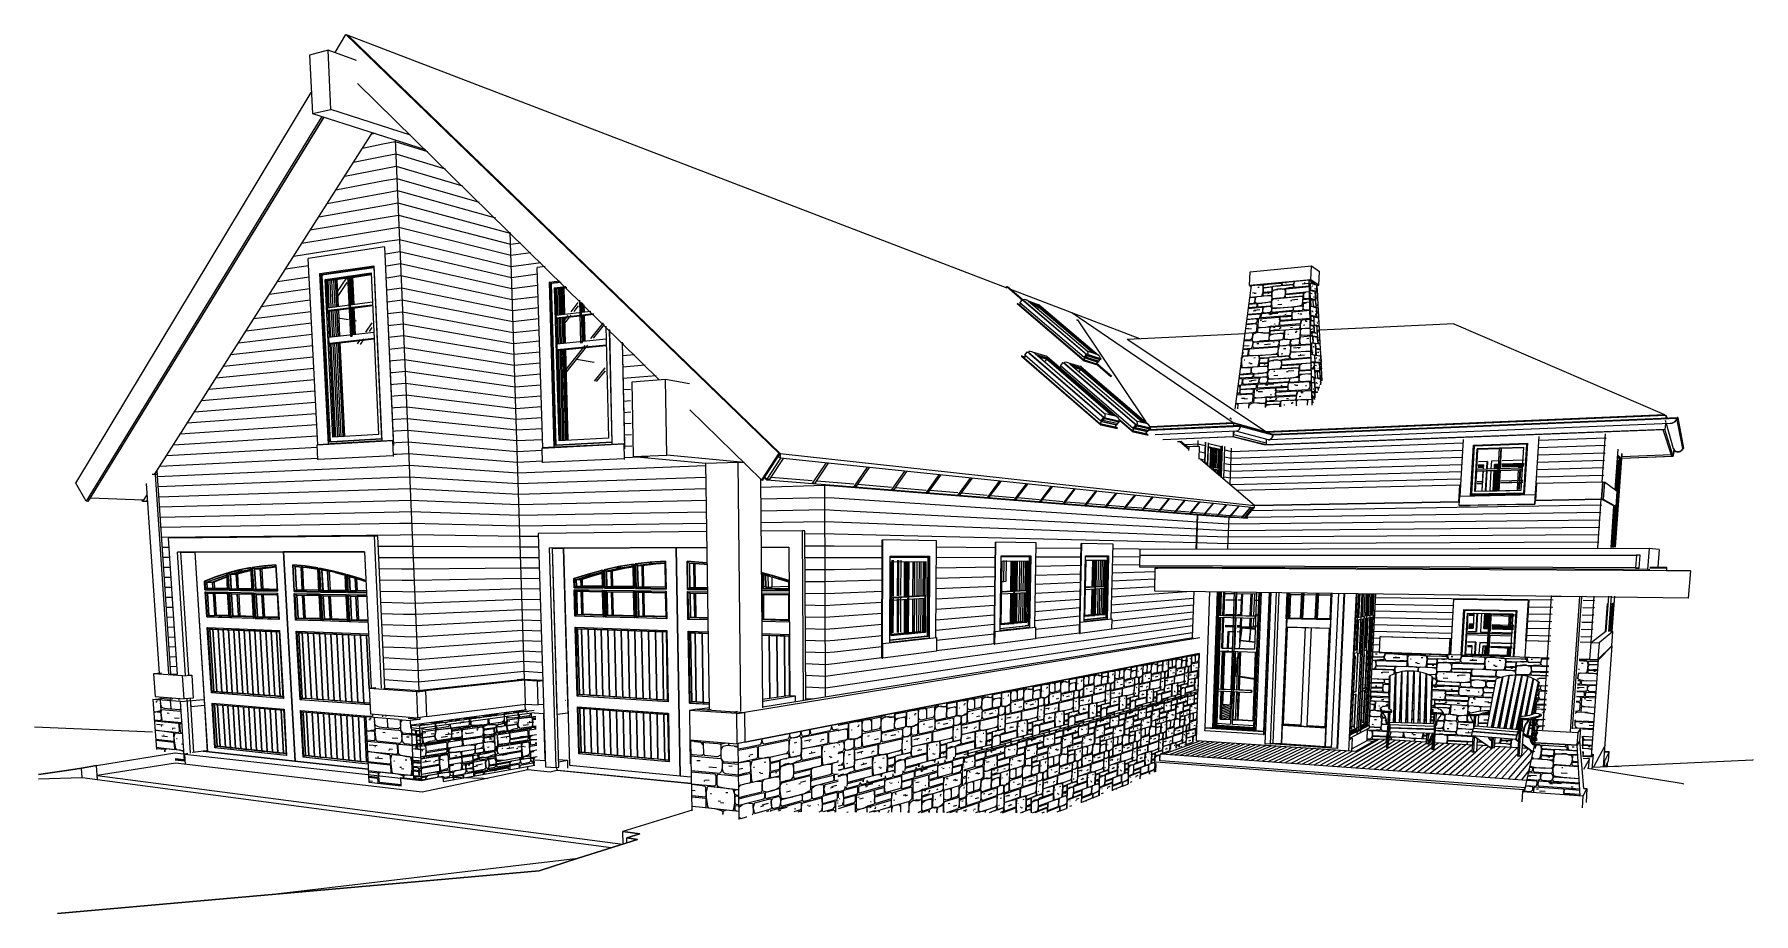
# Model space of a CAD drawing. Header units: inches. Extents: x 205 to 211, y -138 to -29.
# Drawn here: x 204.812 to 206.257, y -29.567 to -28.828 of the extents above.
import ezdxf

# ---------------------------------------------------------------- set-up
doc = ezdxf.new("R2010")
doc.units = ezdxf.units.IN
doc.header["$MEASUREMENT"] = 0
for name, color, linetype, lineweight in [('A-DOOR', 31, 'Continuous', 13), ('A-DOOR-FRAM', 31, 'Continuous', 9), ('A-DOOR-GLAZ', 31, 'Continuous', 9), ('A-FLOR', 192, 'Continuous', 13), ('A-FLOR-HRAL', 11, 'Continuous', 9), ('A-FLOR-PATT', 8, 'Continuous', 13), ('A-GLAZ', 151, 'Continuous', 13), ('A-PART', 2, 'Continuous', 9), ('A-ROOF', 132, 'Continuous', 13), ('A-ROOF-OTLN', 132, 'Continuous', 9), ('A-WALL', 113, 'Continuous', 13), ('A-WALL-PATT', 111, 'Continuous', 13), ('C-BLDG-PADS', 91, 'Continuous', 9), ('C-TOPO', 7, 'Continuous', 9), ('I-FURN', 30, 'Continuous', 9), ('I-WALL', 2, 'Continuous', 13), ('L-SITE-WALL', 31, 'Continuous', 13), ('Q-CASE', 31, 'Continuous', 9), ('S-BEAM', 12, 'Continuous', 9), ('S-COLS', 52, 'Continuous', 9), ('S-FNDN', 32, 'Continuous', 13)]:
    doc.layers.add(name, color=color, linetype=linetype, lineweight=lineweight)

# ---------------------------------------------------------------- blocks, each defined once
blk = doc.blocks.new('FP_1-Looking North')
at = {"layer": 'A-FLOR-PATT', "lineweight": 9}
for p, q in [((205.8099, -29.3979), (205.8172, -29.3955)), ((205.81, -29.3965), (205.8175, -29.3941)), ((205.8101, -29.3951), (205.8177, -29.3927)), ((205.8102, -29.3924), (205.8128, -29.3916)), ((205.8102, -29.3938), (205.8163, -29.3918)), ((205.8096, -29.4023), (205.8165, -29.4)), ((205.8097, -29.4008), (205.8167, -29.3984)), ((205.8098, -29.3993), (205.817, -29.397)), ((205.8108, -29.4034), (205.8162, -29.4015)), ((205.8145, -29.4036), (205.8159, -29.4031))]:
    blk.add_line(p, q, dxfattribs=at)
blk = doc.blocks.new('FP_2-Looking North')
at = {"layer": 'A-WALL-PATT', "lineweight": 9}
for p, q in [((205.2114, -28.9951), (205.212, -28.995)), ((205.2117, -29.0045), (205.2204, -29.0032)), ((205.212, -29.0138), (205.2288, -29.0114)), ((205.2123, -29.0231), (205.2372, -29.0197)), ((205.2126, -29.0324), (205.2345, -29.0295)), ((205.2129, -29.0417), (205.2348, -29.0389)), ((205.2132, -29.051), (205.2351, -29.0483)), ((205.2135, -29.0602), (205.2353, -29.0577)), ((205.2138, -29.0694), (205.2356, -29.067)), ((205.2141, -29.0786), (205.2359, -29.0763)), ((205.2144, -29.0878), (205.2362, -29.0856)), ((205.3057, -29.0883), (205.307, -29.0882)), ((205.2147, -29.097), (205.2364, -29.0949)), ((205.215, -29.1061), (205.2367, -29.1042)), ((205.3059, -29.098), (205.316, -29.0971)), ((205.3061, -29.1076), (205.3251, -29.106)), ((205.2153, -29.1153), (205.237, -29.1134)), ((205.3063, -29.1172), (205.3342, -29.1149)), ((205.2156, -29.1244), (205.2373, -29.1226)), ((205.2159, -29.1335), (205.2376, -29.1318)), ((205.3065, -29.1267), (205.3126, -29.1263)), ((205.2162, -29.1425), (205.2378, -29.141)), ((205.3067, -29.1363), (205.3128, -29.1358)), ((205.307, -29.1458), (205.313, -29.1454)), ((205.2165, -29.1516), (205.2381, -29.1502)), ((205.2168, -29.1606), (205.2384, -29.1594)), ((205.3072, -29.1553), (205.3132, -29.1549)), ((205.2171, -29.1696), (205.2386, -29.1685)), ((205.2173, -29.1786), (205.2384, -29.1776)), ((205.3074, -29.1648), (205.3135, -29.1644)), ((205.3076, -29.1742), (205.3137, -29.1739)), ((205.2176, -29.1876), (205.2387, -29.1867)), ((205.2179, -29.1966), (205.3757, -29.1905)), ((205.3078, -29.1837), (205.3274, -29.1828)), ((205.2182, -29.2055), (205.3758, -29.2002)), ((205.422, -29.2086), (205.476, -29.2071)), ((205.2185, -29.2145), (205.3759, -29.2099)), ((205.2188, -29.2234), (205.3761, -29.2196)), ((205.4221, -29.2186), (205.4761, -29.2173)), ((205.2191, -29.2323), (205.3762, -29.2293)), ((205.4222, -29.2285), (205.4761, -29.2275)), ((205.2194, -29.2411), (205.3764, -29.239)), ((205.2197, -29.25), (205.2352, -29.2499)), ((205.4222, -29.2384), (205.4761, -29.2376)), ((205.4593, -29.2479), (205.4762, -29.2477)), ((205.2199, -29.2588), (205.2354, -29.2588)), ((205.4593, -29.2579), (205.4762, -29.2579)), ((205.2202, -29.2677), (205.2357, -29.2677)), ((205.2205, -29.2765), (205.236, -29.2766)), ((205.4594, -29.2679), (205.4762, -29.2679)), ((205.4594, -29.2779), (205.4763, -29.278)), ((205.2208, -29.2853), (205.2363, -29.2854)), ((205.2211, -29.294), (205.2365, -29.2943)), ((205.4595, -29.2879), (205.4763, -29.2881)), ((205.2214, -29.3028), (205.2368, -29.3031)), ((205.4595, -29.2978), (205.4763, -29.2981)), ((205.4596, -29.3077), (205.4764, -29.3081)), ((205.2216, -29.3115), (205.2371, -29.3119)), ((205.2219, -29.3202), (205.2374, -29.3207)), ((205.4596, -29.3176), (205.4764, -29.3181)), ((205.2222, -29.3289), (205.2376, -29.3295)), ((205.2225, -29.3376), (205.2379, -29.3382)), ((205.4597, -29.3275), (205.4764, -29.328)), ((205.4597, -29.3373), (205.4765, -29.3379)), ((205.2228, -29.3463), (205.2382, -29.347)), ((205.4598, -29.3472), (205.4765, -29.3478)), ((205.223, -29.3549), (205.2384, -29.3557)), ((205.2233, -29.3635), (205.2387, -29.3644)), ((205.4599, -29.357), (205.4765, -29.3577)), ((205.4599, -29.3668), (205.4766, -29.3676)), ((205.46, -29.3765), (205.4766, -29.3774)), ((205.46, -29.3863), (205.4665, -29.3866))]:
    blk.add_line(p, q, dxfattribs=at)
blk = doc.blocks.new('FP_3-Looking North')
at = {"layer": 'A-WALL-PATT', "lineweight": 9}
for p, q in [((205.476, -29.2071), (205.4839, -29.2077)), ((205.4761, -29.2173), (205.4839, -29.2178)), ((205.4761, -29.2275), (205.4839, -29.2279)), ((205.4761, -29.2376), (205.484, -29.2379)), ((205.4762, -29.2477), (205.484, -29.2479)), ((205.4762, -29.2579), (205.484, -29.2579)), ((205.4762, -29.2679), (205.484, -29.2679)), ((205.4763, -29.278), (205.4841, -29.2779)), ((205.4763, -29.2881), (205.4841, -29.2878)), ((205.4763, -29.2981), (205.4841, -29.2977)), ((205.4764, -29.3081), (205.4841, -29.3076)), ((205.4764, -29.3181), (205.4842, -29.3175)), ((205.4764, -29.328), (205.4842, -29.3274)), ((205.4765, -29.3379), (205.4842, -29.3372)), ((205.4765, -29.3478), (205.4842, -29.347)), ((205.4765, -29.3577), (205.4842, -29.3568)), ((205.4766, -29.3676), (205.4843, -29.3665)), ((205.4766, -29.3774), (205.4843, -29.3763))]:
    blk.add_line(p, q, dxfattribs=at)
blk = doc.blocks.new('FP_4-Looking North')
at = {"layer": 'A-WALL-PATT', "lineweight": 9}
for p, q in [((205.1494, -29.4095), (205.1495, -29.4107)), ((205.1605, -29.4092), (205.1591, -29.4103)), ((205.1605, -29.4092), (205.1612, -29.4081)), ((205.1612, -29.408), (205.1613, -29.411)), ((205.1612, -29.408), (205.1612, -29.4081)), ((205.1785, -29.4096), (205.1778, -29.4106)), ((205.1786, -29.4056), (205.1784, -29.4067)), ((205.1784, -29.4056), (205.1785, -29.4096)), ((205.1784, -29.4067), (205.1784, -29.4077)), ((205.1784, -29.4077), (205.1792, -29.4095)), ((205.1792, -29.4095), (205.18, -29.4103)), ((205.18, -29.4103), (205.1924, -29.4086)), ((205.1891, -29.4109), (205.1897, -29.4099)), ((205.1917, -29.4087), (205.1897, -29.4099)), ((205.1938, -29.4084), (205.1917, -29.4087)), ((205.1917, -29.4087), (205.1924, -29.4086)), ((205.1924, -29.4086), (205.1931, -29.4075)), ((205.1931, -29.4075), (205.1929, -29.4037)), ((205.1936, -29.4036), (205.1938, -29.4084)), ((205.1938, -29.4084), (205.1972, -29.4079)), ((205.1966, -29.4089), (205.1938, -29.4084)), ((205.1993, -29.4086), (205.1966, -29.4089)), ((205.1972, -29.4079), (205.2006, -29.4084)), ((205.1993, -29.4086), (205.2, -29.4094)), ((205.2006, -29.4093), (205.2, -29.4112)), ((205.2001, -29.414), (205.2, -29.4094)), ((205.2006, -29.4084), (205.2033, -29.408)), ((205.2006, -29.4093), (205.2013, -29.4083)), ((205.208, -29.4073), (205.2013, -29.4083)), ((205.2033, -29.408), (205.2059, -29.4067)), ((205.2059, -29.4067), (205.2079, -29.4064)), ((205.2079, -29.4064), (205.2086, -29.4054)), ((205.208, -29.4073), (205.2087, -29.4082)), ((205.2084, -29.4016), (205.2086, -29.4054)), ((205.2092, -29.4044), (205.2086, -29.4072)), ((205.2086, -29.4072), (205.2087, -29.41)), ((205.2089, -29.4137), (205.2087, -29.4082)), ((205.2087, -29.41), (205.2095, -29.4136)), ((205.209, -29.4015), (205.2091, -29.4016)), ((205.2091, -29.4016), (205.2098, -29.4025)), ((205.2092, -29.4044), (205.2293, -29.4016)), ((205.2125, -29.403), (205.2098, -29.4025)), ((205.2184, -29.4022), (205.2125, -29.403)), ((205.2152, -29.4063), (205.2172, -29.406)), ((205.219, -29.4012), (205.2184, -29.4022)), ((205.219, -29.4002), (205.219, -29.4012)), ((205.219, -29.4012), (205.2197, -29.402)), ((205.2274, -29.401), (205.2197, -29.402)), ((205.2225, -29.4089), (205.227, -29.4083)), ((205.2286, -29.3999), (205.2274, -29.401)), ((205.2286, -29.3999), (205.2292, -29.3989)), ((205.2292, -29.3988), (205.2293, -29.4016)), ((205.2292, -29.3988), (205.2292, -29.3989)), ((205.2293, -29.4016), (205.2307, -29.4032)), ((205.2293, -29.4016), (205.23, -29.4033)), ((205.2302, -29.4078), (205.2296, -29.4106)), ((205.23, -29.4033), (205.2302, -29.4078)), ((205.2313, -29.404), (205.2301, -29.4051)), ((205.2301, -29.4051), (205.2302, -29.4087)), ((205.2302, -29.4087), (205.2309, -29.4104)), ((205.2307, -29.4032), (205.2331, -29.4029)), ((205.2313, -29.404), (205.2332, -29.4038)), ((205.1355, -29.4165), (205.1368, -29.4163)), ((205.1369, -29.4173), (205.1355, -29.4175)), ((205.1359, -29.4264), (205.1574, -29.4232)), ((205.1368, -29.4163), (205.1376, -29.4153)), ((205.1369, -29.4173), (205.1377, -29.4182)), ((205.1372, -29.4252), (205.1379, -29.4241)), ((205.1374, -29.4112), (205.1376, -29.4153)), ((205.1383, -29.4142), (205.1376, -29.4172)), ((205.1376, -29.4172), (205.1378, -29.4202)), ((205.1379, -29.4241), (205.1377, -29.4182)), ((205.1378, -29.4202), (205.1387, -29.424)), ((205.138, -29.4111), (205.1381, -29.4112)), ((205.1381, -29.4112), (205.1389, -29.4121)), ((205.1383, -29.4142), (205.1613, -29.411)), ((205.1395, -29.4249), (205.1387, -29.424)), ((205.142, -29.4127), (205.1389, -29.4121)), ((205.1395, -29.4249), (205.161, -29.4217)), ((205.1488, -29.4117), (205.142, -29.4127)), ((205.1452, -29.4162), (205.1474, -29.4158)), ((205.1495, -29.4107), (205.1488, -29.4117)), ((205.1495, -29.4107), (205.1502, -29.4115)), ((205.1591, -29.4103), (205.1502, -29.4115)), ((205.1535, -29.4189), (205.1587, -29.4181)), ((205.1574, -29.4232), (205.1582, -29.424)), ((205.1582, -29.424), (205.1584, -29.4308)), ((205.1596, -29.4228), (205.1589, -29.4239)), ((205.1589, -29.4239), (205.1592, -29.4306)), ((205.1596, -29.4228), (205.188, -29.4186)), ((205.1617, -29.4206), (205.161, -29.4217)), ((205.1613, -29.411), (205.1628, -29.4127)), ((205.1613, -29.411), (205.1621, -29.4128)), ((205.1623, -29.4176), (205.1617, -29.4206)), ((205.1621, -29.4128), (205.1623, -29.4176)), ((205.1636, -29.4136), (205.1622, -29.4147)), ((205.1622, -29.4147), (205.1623, -29.4186)), ((205.1623, -29.4186), (205.1631, -29.4204)), ((205.1628, -29.4127), (205.1778, -29.4106)), ((205.1631, -29.4204), (205.1646, -29.4211)), ((205.1636, -29.4136), (205.1876, -29.4102)), ((205.1646, -29.4211), (205.1879, -29.4177)), ((205.1666, -29.4151), (205.1687, -29.4148)), ((205.1778, -29.4106), (205.1693, -29.4118)), ((205.1745, -29.4159), (205.1808, -29.4149)), ((205.1836, -29.4127), (205.1842, -29.4126)), ((205.1876, -29.4102), (205.1884, -29.411)), ((205.1886, -29.4166), (205.1879, -29.4177)), ((205.188, -29.4186), (205.1887, -29.4195)), ((205.1884, -29.411), (205.1891, -29.4128)), ((205.1892, -29.4147), (205.1886, -29.4166)), ((205.1887, -29.4195), (205.1889, -29.426)), ((205.1893, -29.4184), (205.1888, -29.4232)), ((205.1888, -29.4232), (205.189, -29.4269)), ((205.1891, -29.4109), (205.1892, -29.4156)), ((205.1891, -29.4128), (205.1892, -29.4147)), ((205.1892, -29.4156), (205.19, -29.4164)), ((205.1893, -29.4184), (205.19, -29.4174)), ((205.1995, -29.416), (205.19, -29.4174)), ((205.19, -29.4164), (205.1927, -29.417)), ((205.1927, -29.417), (205.1961, -29.4165)), ((205.1942, -29.4205), (205.1963, -29.4202)), ((205.1961, -29.4165), (205.1995, -29.415)), ((205.1995, -29.415), (205.2001, -29.414)), ((205.1995, -29.416), (205.2002, -29.4168)), ((205.2, -29.4112), (205.2001, -29.4122)), ((205.2001, -29.4122), (205.2008, -29.4148)), ((205.2002, -29.4168), (205.201, -29.4195)), ((205.2011, -29.4232), (205.2007, -29.4288)), ((205.2008, -29.4148), (205.2015, -29.4157)), ((205.2009, -29.4176), (205.2016, -29.4166)), ((205.2012, -29.4241), (205.2009, -29.4176)), ((205.201, -29.4195), (205.2011, -29.4232)), ((205.2019, -29.4249), (205.2012, -29.4241)), ((205.2015, -29.4157), (205.2082, -29.4147)), ((205.2016, -29.4166), (205.2259, -29.413)), ((205.2019, -29.4249), (205.2261, -29.4211)), ((205.2204, -29.4229), (205.2019, -29.4249)), ((205.2037, -29.4191), (205.2103, -29.4181)), ((205.2082, -29.4147), (205.2089, -29.4137)), ((205.2084, -29.4193), (205.209, -29.4192)), ((205.2102, -29.4144), (205.2095, -29.4136)), ((205.2102, -29.4144), (205.229, -29.4116)), ((205.2196, -29.4194), (205.2202, -29.4193)), ((205.2202, -29.4184), (205.2228, -29.418)), ((205.2204, -29.4229), (205.221, -29.4237)), ((205.2212, -29.4291), (205.221, -29.4237)), ((205.2217, -29.4236), (205.2211, -29.4264)), ((205.2217, -29.4236), (205.2223, -29.4226)), ((205.2337, -29.4208), (205.2223, -29.4226)), ((205.2259, -29.413), (205.2265, -29.4138)), ((205.2267, -29.4201), (205.2261, -29.4211)), ((205.2265, -29.4138), (205.2267, -29.4201)), ((205.2278, -29.4127), (205.2272, -29.4137)), ((205.2272, -29.4137), (205.2274, -29.42)), ((205.2274, -29.42), (205.228, -29.4208)), ((205.2278, -29.4127), (205.2334, -29.4118)), ((205.228, -29.4208), (205.2338, -29.4208)), ((205.2296, -29.4106), (205.229, -29.4116)), ((205.2309, -29.4104), (205.2322, -29.4111)), ((205.2322, -29.4111), (205.2334, -29.411)), ((205.2326, -29.4237), (205.2338, -29.4235)), ((205.1359, -29.4254), (205.1372, -29.4252)), ((205.136, -29.4293), (205.1396, -29.4288)), ((205.1363, -29.4352), (205.1577, -29.4318)), ((205.1512, -29.4338), (205.1363, -29.4355)), ((205.1374, -29.4301), (205.1382, -29.43)), ((205.1378, -29.4399), (205.1446, -29.4388)), ((205.1401, -29.4385), (205.1408, -29.4384)), ((205.1503, -29.4301), (205.151, -29.43)), ((205.151, -29.429), (205.1539, -29.4286)), ((205.1512, -29.4338), (205.1519, -29.4347)), ((205.1522, -29.4405), (205.1519, -29.4347)), ((205.1527, -29.4346), (205.1521, -29.4376)), ((205.1521, -29.4376), (205.1522, -29.4415)), ((205.1527, -29.4346), (205.1534, -29.4335)), ((205.1693, -29.431), (205.1534, -29.4335)), ((205.155, -29.4381), (205.1558, -29.438)), ((205.1584, -29.4308), (205.1577, -29.4318)), ((205.1592, -29.4306), (205.1599, -29.4315)), ((205.1599, -29.4315), (205.1665, -29.4314)), ((205.1651, -29.4345), (205.1666, -29.4343)), ((205.1665, -29.4314), (205.1736, -29.4303)), ((205.1693, -29.431), (205.1701, -29.4318)), ((205.1709, -29.4345), (205.1701, -29.4318)), ((205.1708, -29.4317), (205.1715, -29.4306)), ((205.1709, -29.4336), (205.1708, -29.4317)), ((205.1709, -29.4336), (205.1716, -29.4344)), ((205.1711, -29.4402), (205.1709, -29.4345)), ((205.171, -29.4364), (205.1717, -29.4354)), ((205.171, -29.4364), (205.1711, -29.4402)), ((205.1715, -29.4306), (205.1876, -29.4281)), ((205.1716, -29.4344), (205.1808, -29.4329)), ((205.1794, -29.4341), (205.1717, -29.4354)), ((205.1794, -29.4341), (205.1802, -29.4349)), ((205.1796, -29.4398), (205.1803, -29.4387)), ((205.1808, -29.4329), (205.1801, -29.434)), ((205.1801, -29.434), (205.1802, -29.4359)), ((205.1803, -29.4387), (205.1802, -29.4349)), ((205.1802, -29.4359), (205.1802, -29.4349)), ((205.1802, -29.4359), (205.1802, -29.4368)), ((205.1802, -29.4368), (205.181, -29.4376)), ((205.181, -29.4386), (205.1804, -29.4406)), ((205.2, -29.4298), (205.1808, -29.4329)), ((205.181, -29.4376), (205.1858, -29.4368)), ((205.181, -29.4386), (205.1817, -29.4375)), ((205.1817, -29.4375), (205.1858, -29.4359)), ((205.1884, -29.4317), (205.1836, -29.4325)), ((205.1841, -29.4286), (205.1869, -29.4282)), ((205.185, -29.4323), (205.1871, -29.4319)), ((205.1858, -29.4359), (205.1886, -29.4354)), ((205.1927, -29.4357), (205.1858, -29.4368)), ((205.1869, -29.4282), (205.1883, -29.427)), ((205.1876, -29.4281), (205.189, -29.4288)), ((205.1889, -29.426), (205.1883, -29.427)), ((205.1891, -29.4307), (205.1884, -29.4317)), ((205.1886, -29.4354), (205.1907, -29.436)), ((205.189, -29.4269), (205.1898, -29.4306)), ((205.189, -29.4288), (205.1891, -29.4307)), ((205.1898, -29.4306), (205.1905, -29.4314)), ((205.1905, -29.4314), (205.2, -29.4298)), ((205.1907, -29.436), (205.192, -29.4358)), ((205.192, -29.4358), (205.1928, -29.4366)), ((205.1924, -29.4273), (205.1938, -29.4271)), ((205.1968, -29.4341), (205.1927, -29.4357)), ((205.1928, -29.4366), (205.1935, -29.4393)), ((205.1934, -29.4365), (205.1941, -29.4355)), ((205.1934, -29.4365), (205.1936, -29.4411)), ((205.1941, -29.4355), (205.2206, -29.431)), ((205.1943, -29.442), (205.2208, -29.4374)), ((205.1946, -29.4307), (205.1966, -29.4304)), ((205.2001, -29.4335), (205.1968, -29.4341)), ((205.2, -29.4298), (205.2007, -29.4288)), ((205.2007, -29.4306), (205.2, -29.4298)), ((205.2008, -29.4325), (205.2001, -29.4335)), ((205.2012, -29.4259), (205.2007, -29.4297)), ((205.2007, -29.4297), (205.2007, -29.4306)), ((205.2008, -29.4316), (205.2007, -29.4306)), ((205.2007, -29.4306), (205.2015, -29.4324)), ((205.2008, -29.4316), (205.2008, -29.4325)), ((205.2012, -29.4259), (205.2019, -29.4249)), ((205.2015, -29.4324), (205.2022, -29.4332)), ((205.2022, -29.4332), (205.2206, -29.4301)), ((205.2087, -29.4284), (205.2146, -29.4275)), ((205.2106, -29.4272), (205.2113, -29.4271)), ((205.2117, -29.4399), (205.213, -29.4387)), ((205.213, -29.4387), (205.2266, -29.4364)), ((205.2147, -29.4311), (205.218, -29.4306)), ((205.2212, -29.4291), (205.2206, -29.4301)), ((205.2206, -29.431), (205.2213, -29.4318)), ((205.2214, -29.4364), (205.2208, -29.4374)), ((205.2211, -29.4264), (205.2212, -29.43)), ((205.2212, -29.43), (205.2221, -29.4362)), ((205.2214, -29.4364), (205.2213, -29.4318)), ((205.2221, -29.4362), (205.2228, -29.437)), ((205.2228, -29.437), (205.2342, -29.4351)), ((205.2237, -29.4269), (205.2244, -29.4268)), ((205.2266, -29.4364), (205.2304, -29.4366)), ((205.2283, -29.4307), (205.2296, -29.4305)), ((205.2296, -29.4313), (205.2315, -29.431)), ((205.2304, -29.4366), (205.2311, -29.4374)), ((205.2317, -29.4364), (205.2311, -29.4374)), ((205.2311, -29.4374), (205.2313, -29.4425)), ((205.2311, -29.4374), (205.2311, -29.4383)), ((205.2313, -29.4425), (205.2311, -29.4383)), ((205.2317, -29.4364), (205.2329, -29.4353)), ((205.2329, -29.4353), (205.2342, -29.4351)), ((205.1366, -29.444), (205.1515, -29.4416)), ((205.1367, -29.445), (205.1515, -29.4425)), ((205.137, -29.4519), (205.1518, -29.4493)), ((205.137, -29.4528), (205.1406, -29.4522)), ((205.1406, -29.4522), (205.1407, -29.4541)), ((205.1407, -29.4532), (205.1414, -29.4521)), ((205.1407, -29.4541), (205.1407, -29.4532)), ((205.1414, -29.4521), (205.1429, -29.4508)), ((205.1429, -29.4508), (205.1584, -29.4482)), ((205.1448, -29.4427), (205.1485, -29.4421)), ((205.1522, -29.4405), (205.1515, -29.4416)), ((205.1515, -29.4425), (205.1523, -29.4434)), ((205.1525, -29.4482), (205.1518, -29.4493)), ((205.1522, -29.4415), (205.1532, -29.4481)), ((205.1525, -29.4482), (205.1523, -29.4434)), ((205.1532, -29.4481), (205.154, -29.4489)), ((205.154, -29.4489), (205.1699, -29.4462)), ((205.1584, -29.4482), (205.1628, -29.4484)), ((205.1603, -29.442), (205.1618, -29.4418)), ((205.1618, -29.4427), (205.164, -29.4424)), ((205.1628, -29.4484), (205.1635, -29.4492)), ((205.1642, -29.4481), (205.1635, -29.4492)), ((205.1635, -29.4492), (205.1638, -29.4547)), ((205.1635, -29.4492), (205.1636, -29.4501)), ((205.1638, -29.4547), (205.1636, -29.4501)), ((205.1642, -29.4481), (205.1656, -29.4469)), ((205.1656, -29.4469), (205.1763, -29.4451)), ((205.1706, -29.4451), (205.1699, -29.4462)), ((205.1706, -29.4451), (205.1711, -29.4402)), ((205.1711, -29.4402), (205.1719, -29.4411)), ((205.1712, -29.4431), (205.1719, -29.442)), ((205.1712, -29.4431), (205.1713, -29.445)), ((205.1713, -29.445), (205.1721, -29.4458)), ((205.1719, -29.4411), (205.1796, -29.4398)), ((205.1719, -29.442), (205.1797, -29.4407)), ((205.1721, -29.4458), (205.1798, -29.4445)), ((205.1754, -29.4405), (205.1789, -29.4399)), ((205.1762, -29.4422), (205.1776, -29.442)), ((205.1763, -29.4451), (205.1799, -29.4454)), ((205.1797, -29.4407), (205.1804, -29.4415)), ((205.1805, -29.4434), (205.1798, -29.4445)), ((205.1799, -29.4454), (205.1806, -29.4462)), ((205.1804, -29.4406), (205.1807, -29.449)), ((205.1805, -29.4434), (205.1804, -29.4415)), ((205.1806, -29.4471), (205.1806, -29.4462)), ((205.1806, -29.4471), (205.1808, -29.4516)), ((205.1807, -29.449), (205.1924, -29.4469)), ((205.1815, -29.4508), (205.1812, -29.4515)), ((205.1821, -29.4497), (205.1815, -29.4508)), ((205.2099, -29.4448), (205.1821, -29.4497)), ((205.1863, -29.448), (205.1897, -29.4474)), ((205.1924, -29.4469), (205.1931, -29.4459)), ((205.1937, -29.443), (205.1931, -29.4459)), ((205.1935, -29.4393), (205.1937, -29.443)), ((205.1936, -29.4411), (205.1943, -29.442)), ((205.1937, -29.4439), (205.1944, -29.4429)), ((205.1937, -29.4448), (205.1937, -29.4439)), ((205.1937, -29.4448), (205.1938, -29.4458)), ((205.1938, -29.4458), (205.1945, -29.4466)), ((205.1944, -29.4429), (205.2111, -29.44)), ((205.1945, -29.4466), (205.2105, -29.4437)), ((205.2032, -29.445), (205.2072, -29.4443)), ((205.2099, -29.4448), (205.2106, -29.4456)), ((205.2112, -29.4427), (205.2105, -29.4437)), ((205.2106, -29.4456), (205.2106, -29.4463)), ((205.2111, -29.4409), (205.2117, -29.4399)), ((205.2111, -29.44), (205.2111, -29.4418)), ((205.2111, -29.4418), (205.2111, -29.4409)), ((205.2112, -29.4427), (205.2111, -29.4418)), ((205.2111, -29.4418), (205.2113, -29.4461)), ((205.1407, -29.4541), (205.1407, -29.4541)), ((205.1407, -29.4541), (205.1407, -29.4541))]:
    blk.add_line(p, q, dxfattribs=at)
blk = doc.blocks.new('FP_5-Looking North')
at = {"layer": 'A-WALL-PATT', "lineweight": 9}
for p, q in [((205.1193, -29.4101), (205.1194, -29.4132)), ((205.1193, -29.4101), (205.1193, -29.4102)), ((205.1186, -29.4111), (205.1179, -29.4116)), ((205.1179, -29.413), (205.1194, -29.4132)), ((205.1184, -29.4238), (205.1192, -29.4238)), ((205.1186, -29.4111), (205.1193, -29.4102)), ((205.1198, -29.4229), (205.1192, -29.4238)), ((205.1194, -29.4132), (205.1209, -29.4152)), ((205.1194, -29.4132), (205.1202, -29.4152)), ((205.1204, -29.4201), (205.1198, -29.4229)), ((205.1202, -29.4152), (205.1204, -29.4201)), ((205.1216, -29.4163), (205.1203, -29.4171)), ((205.1203, -29.4171), (205.1204, -29.421)), ((205.1204, -29.421), (205.1212, -29.423)), ((205.1209, -29.4152), (205.1355, -29.4165)), ((205.1212, -29.423), (205.1226, -29.4241)), ((205.1216, -29.4163), (205.1355, -29.4175)), ((205.1226, -29.4241), (205.1359, -29.4254)), ((205.1245, -29.4185), (205.1266, -29.4187)), ((205.1355, -29.4165), (205.1271, -29.4158)), ((205.1322, -29.4211), (205.1357, -29.4215)), ((205.1185, -29.4247), (205.1359, -29.4264)), ((205.1189, -29.4336), (205.1245, -29.435)), ((205.1273, -29.4353), (205.1189, -29.4344)), ((205.1233, -29.4378), (205.1246, -29.4379)), ((205.1245, -29.435), (205.1315, -29.4357)), ((205.1273, -29.4353), (205.128, -29.4363)), ((205.1288, -29.4393), (205.128, -29.4363)), ((205.1287, -29.4364), (205.1294, -29.4355)), ((205.1288, -29.4384), (205.1287, -29.4364)), ((205.1288, -29.4384), (205.1295, -29.4394)), ((205.1294, -29.4355), (205.1363, -29.4362)), ((205.1193, -29.4441), (205.1201, -29.4442)), ((205.1196, -29.4499), (205.128, -29.4509)), ((205.1196, -29.4506), (205.1211, -29.4511)), ((205.1202, -29.4452), (205.1222, -29.4454)), ((205.1211, -29.4511), (205.1218, -29.4521)), ((205.1225, -29.4512), (205.1218, -29.4521)), ((205.1218, -29.4521), (205.1219, -29.4531)), ((205.1218, -29.4521), (205.1219, -29.4531)), ((205.1219, -29.4531), (205.1219, -29.4531)), ((205.1225, -29.4512), (205.1238, -29.4504)), ((205.1238, -29.4504), (205.1342, -29.4515)), ((205.1286, -29.45), (205.128, -29.4509)), ((205.1286, -29.45), (205.1291, -29.4452)), ((205.1291, -29.4452), (205.1288, -29.4393)), ((205.1289, -29.4413), (205.1296, -29.4404)), ((205.1289, -29.4413), (205.1291, -29.4452)), ((205.1291, -29.4452), (205.1298, -29.4462)), ((205.1292, -29.4481), (205.1299, -29.4472)), ((205.1292, -29.4481), (205.1293, -29.45)), ((205.1293, -29.45), (205.13, -29.4511)), ((205.1295, -29.4394), (205.1365, -29.4401)), ((205.1365, -29.4411), (205.1296, -29.4404)), ((205.1298, -29.4462), (205.1368, -29.447)), ((205.1299, -29.4472), (205.1368, -29.4479)), ((205.13, -29.4511), (205.137, -29.4519)), ((205.1333, -29.4466), (205.1368, -29.447)), ((205.1341, -29.4486), (205.1355, -29.4488)), ((205.1342, -29.4515), (205.137, -29.4526))]:
    blk.add_line(p, q, dxfattribs=at)
blk = doc.blocks.new('FP_6-Looking North')
at = {"layer": 'A-WALL-PATT', "lineweight": 9}
for p, q in [((205.1149, -28.918), (205.1419, -28.9266)), ((205.1154, -28.9284), (205.1569, -28.9411)), ((205.1158, -28.9388), (205.1714, -28.9553)), ((205.1163, -28.9491), (205.1854, -28.969)), ((205.1167, -28.9594), (205.1991, -28.9824)), ((205.1171, -28.9697), (205.2114, -28.9951)), ((205.1176, -28.98), (205.2117, -29.0045)), ((205.118, -28.9902), (205.212, -29.0138)), ((205.1184, -29.0004), (205.2123, -29.0231)), ((205.1189, -29.0106), (205.2126, -29.0324)), ((205.1193, -29.0208), (205.2129, -29.0417)), ((205.1197, -29.0309), (205.2132, -29.051)), ((205.1202, -29.0411), (205.2135, -29.0602)), ((205.1206, -29.0512), (205.2138, -29.0694)), ((205.121, -29.0612), (205.2141, -29.0786)), ((205.1215, -29.0713), (205.2144, -29.0878)), ((205.1219, -29.0813), (205.2147, -29.097)), ((205.1223, -29.0913), (205.215, -29.1061)), ((205.1227, -29.1013), (205.2153, -29.1153)), ((205.1232, -29.1113), (205.2156, -29.1244)), ((205.1236, -29.1212), (205.2159, -29.1335)), ((205.124, -29.1312), (205.2162, -29.1425)), ((205.1244, -29.1411), (205.2165, -29.1516)), ((205.1249, -29.151), (205.2168, -29.1606)), ((205.1253, -29.1608), (205.2171, -29.1696)), ((205.1257, -29.1707), (205.2173, -29.1786)), ((205.1261, -29.1805), (205.2176, -29.1876)), ((205.1265, -29.1903), (205.2179, -29.1966)), ((205.127, -29.2), (205.2182, -29.2055)), ((205.1274, -29.2098), (205.2185, -29.2145)), ((205.1278, -29.2195), (205.2188, -29.2234)), ((205.1282, -29.2292), (205.2191, -29.2323)), ((205.1286, -29.2389), (205.2194, -29.2411)), ((205.129, -29.2486), (205.2197, -29.25)), ((205.1294, -29.2582), (205.2199, -29.2588)), ((205.1298, -29.2678), (205.2202, -29.2677)), ((205.1303, -29.2774), (205.2205, -29.2765)), ((205.1307, -29.287), (205.2208, -29.2853)), ((205.1311, -29.2966), (205.2211, -29.294)), ((205.1315, -29.3061), (205.2214, -29.3028)), ((205.1319, -29.3156), (205.2216, -29.3115)), ((205.1323, -29.3251), (205.2219, -29.3202)), ((205.1327, -29.3346), (205.2222, -29.3289)), ((205.1331, -29.3441), (205.2225, -29.3376)), ((205.1335, -29.3535), (205.2228, -29.3463)), ((205.1339, -29.3629), (205.223, -29.3549)), ((205.1343, -29.3723), (205.2233, -29.3635))]:
    blk.add_line(p, q, dxfattribs=at)
blk = doc.blocks.new('FP_7-Looking North')
at = {"layer": 'A-WALL-PATT', "lineweight": 9}
for p, q in [((205.119, -29.4042), (205.1193, -29.4101)), ((205.1198, -29.4054), (205.1191, -29.4073)), ((205.1191, -29.4073), (205.1193, -29.4101)), ((205.1204, -29.4045), (205.1198, -29.4054)), ((205.1207, -29.4044), (205.1204, -29.4045))]:
    blk.add_line(p, q, dxfattribs=at)
blk = doc.blocks.new('FP_8-Looking North')
at = {"layer": 'A-WALL-PATT', "lineweight": 9}
for p, q in [((205.1046, -28.9202), (205.1149, -28.918)), ((205.1051, -28.9305), (205.1154, -28.9284)), ((205.1055, -28.9408), (205.1158, -28.9388)), ((205.106, -28.951), (205.1163, -28.9491)), ((205.1064, -28.9613), (205.1167, -28.9594)), ((205.1068, -28.9715), (205.1171, -28.9697)), ((205.1073, -28.9817), (205.1176, -28.98)), ((205.1077, -28.9919), (205.118, -28.9902)), ((205.1082, -29.002), (205.1184, -29.0004)), ((205.1086, -29.0122), (205.1189, -29.0106)), ((205.1091, -29.0223), (205.1193, -29.0208)), ((205.1095, -29.0324), (205.1197, -29.0309)), ((205.11, -29.0424), (205.1202, -29.0411)), ((205.1104, -29.0525), (205.1206, -29.0512)), ((205.1108, -29.0625), (205.121, -29.0612)), ((205.1113, -29.0725), (205.1215, -29.0713)), ((205.1117, -29.0824), (205.1219, -29.0813)), ((205.1121, -29.0924), (205.1223, -29.0913)), ((205.1126, -29.1023), (205.1227, -29.1013)), ((205.113, -29.1122), (205.1232, -29.1113)), ((205.1134, -29.1221), (205.1236, -29.1212)), ((205.1139, -29.132), (205.124, -29.1312)), ((205.1143, -29.1418), (205.1244, -29.1411)), ((205.1147, -29.1516), (205.1249, -29.151)), ((205.1152, -29.1614), (205.1253, -29.1608)), ((205.1156, -29.1712), (205.1257, -29.1707)), ((205.116, -29.181), (205.1261, -29.1805)), ((205.1164, -29.1907), (205.1265, -29.1903)), ((205.1169, -29.2004), (205.127, -29.2)), ((205.1173, -29.2101), (205.1274, -29.2098)), ((205.1177, -29.2198), (205.1278, -29.2195)), ((205.1181, -29.2294), (205.1282, -29.2292)), ((205.1186, -29.2391), (205.1286, -29.2389)), ((205.119, -29.2487), (205.129, -29.2486)), ((205.1194, -29.2583), (205.1294, -29.2582)), ((205.1198, -29.2678), (205.1298, -29.2678)), ((205.1202, -29.2774), (205.1303, -29.2774)), ((205.1207, -29.2869), (205.1307, -29.287)), ((205.1211, -29.2964), (205.1311, -29.2966)), ((205.1215, -29.3059), (205.1315, -29.3061)), ((205.1219, -29.3154), (205.1319, -29.3156)), ((205.1223, -29.3248), (205.1323, -29.3251)), ((205.1227, -29.3342), (205.1327, -29.3346)), ((205.1231, -29.3436), (205.1331, -29.3441)), ((205.1235, -29.353), (205.1335, -29.3535)), ((205.124, -29.3624), (205.1339, -29.3629)), ((205.1244, -29.3717), (205.1343, -29.3723))]:
    blk.add_line(p, q, dxfattribs=at)
blk = doc.blocks.new('FP_9-Looking North')
at = {"layer": 'A-WALL-PATT', "lineweight": 9}
blk.add_line((205.7788, -29.1729), (205.7809, -29.1728), dxfattribs=at)
blk = doc.blocks.new('FP_10-Looking North')
at = {"layer": 'A-WALL-PATT', "lineweight": 9}
for p, q in [((205.3719, -29.423), (205.3635, -29.4223)), ((205.3664, -29.4225), (205.3722, -29.423)), ((205.3722, -29.4234), (205.3719, -29.423)), ((205.3648, -29.4336), (205.3637, -29.4331)), ((205.3637, -29.4346), (205.3724, -29.4354)), ((205.3724, -29.4342), (205.3648, -29.4336)), ((205.3685, -29.4384), (205.3712, -29.4386)), ((205.3639, -29.4468), (205.3726, -29.4477)), ((205.364, -29.448), (205.3726, -29.4488)), ((205.3641, -29.458), (205.3728, -29.4588)), ((205.3728, -29.4598), (205.3641, -29.4586)), ((205.3642, -29.4635), (205.3671, -29.4638)), ((205.3643, -29.4679), (205.3729, -29.4688)), ((205.3643, -29.469), (205.373, -29.4699)), ((205.3644, -29.4769), (205.3646, -29.4768)), ((205.3644, -29.4768), (205.3731, -29.4777)), ((205.3646, -29.4768), (205.3731, -29.4777)), ((205.3672, -29.4682), (205.3717, -29.4687))]:
    blk.add_line(p, q, dxfattribs=at)
blk = doc.blocks.new('FP_11-Looking North')
at = {"layer": 'A-WALL-PATT', "lineweight": 9}
for p, q in [((205.3722, -29.423), (205.3894, -29.4244)), ((205.3738, -29.4254), (205.3722, -29.4234)), ((205.3738, -29.4243), (205.3747, -29.4232)), ((205.3738, -29.4243), (205.3739, -29.4332)), ((205.3876, -29.4243), (205.3885, -29.4255)), ((205.3894, -29.4244), (205.3928, -29.4237)), ((205.395, -29.4238), (205.395, -29.4249)), ((205.373, -29.4343), (205.3724, -29.4342)), ((205.3724, -29.4354), (205.3887, -29.4368)), ((205.3739, -29.4332), (205.373, -29.4343)), ((205.3739, -29.4332), (205.3748, -29.4344)), ((205.3859, -29.4354), (205.3748, -29.4344)), ((205.3877, -29.4344), (205.3859, -29.4354)), ((205.3877, -29.4344), (205.3886, -29.4334)), ((205.3885, -29.4255), (205.3886, -29.4334)), ((205.3895, -29.4278), (205.3886, -29.43)), ((205.3886, -29.43), (205.3887, -29.4368)), ((205.3887, -29.4368), (205.3906, -29.4392)), ((205.3887, -29.4368), (205.3896, -29.4391)), ((205.3904, -29.4268), (205.3895, -29.4278)), ((205.3941, -29.4259), (205.3904, -29.4268)), ((205.4026, -29.4266), (205.3941, -29.4259)), ((205.395, -29.4249), (205.396, -29.4261)), ((205.3998, -29.4264), (205.4033, -29.4274)), ((205.4026, -29.4266), (205.4033, -29.4268)), ((205.3726, -29.4477), (205.3879, -29.4491)), ((205.3726, -29.4488), (205.3833, -29.4498)), ((205.3786, -29.4437), (205.3851, -29.4443)), ((205.3833, -29.4498), (205.3843, -29.451)), ((205.3843, -29.451), (205.3844, -29.4589)), ((205.3861, -29.45), (205.3852, -29.4511)), ((205.3852, -29.4511), (205.3853, -29.4589)), ((205.3861, -29.45), (205.4036, -29.4517)), ((205.3888, -29.4481), (205.3879, -29.4491)), ((205.3897, -29.4448), (205.3888, -29.4481)), ((205.3896, -29.4391), (205.3897, -29.4448)), ((205.3915, -29.4404), (205.3897, -29.4414)), ((205.3897, -29.4414), (205.3897, -29.4459)), ((205.3897, -29.4459), (205.3907, -29.4482)), ((205.3906, -29.4392), (205.4035, -29.4403)), ((205.3907, -29.4482), (205.3926, -29.4495)), ((205.3915, -29.4404), (205.4035, -29.4415)), ((205.3926, -29.4495), (205.4036, -29.4506)), ((205.3953, -29.443), (205.3981, -29.4433)), ((205.4035, -29.4403), (205.399, -29.4399)), ((205.3728, -29.4588), (205.3835, -29.4599)), ((205.3752, -29.4602), (205.3728, -29.4598)), ((205.3742, -29.4556), (205.3751, -29.4557)), ((205.3751, -29.4546), (205.3788, -29.4549)), ((205.3752, -29.4602), (205.3761, -29.4614)), ((205.3762, -29.4681), (205.3761, -29.4614)), ((205.3771, -29.4615), (205.3762, -29.4647)), ((205.3762, -29.4647), (205.3763, -29.4692)), ((205.3771, -29.4615), (205.378, -29.4604)), ((205.3983, -29.4625), (205.378, -29.4604)), ((205.3799, -29.4662), (205.3808, -29.4663)), ((205.3844, -29.4589), (205.3835, -29.4599)), ((205.3853, -29.4589), (205.3862, -29.4602)), ((205.3862, -29.4602), (205.3946, -29.4621)), ((205.3928, -29.4653), (205.3946, -29.4655)), ((205.3946, -29.4621), (205.4037, -29.463)), ((205.3983, -29.4625), (205.3993, -29.4637)), ((205.4003, -29.4672), (205.3993, -29.4637)), ((205.4002, -29.4638), (205.4011, -29.4628)), ((205.4002, -29.4661), (205.4002, -29.4638)), ((205.4002, -29.4661), (205.4012, -29.4673)), ((205.4003, -29.474), (205.4003, -29.4672)), ((205.4011, -29.4628), (205.4037, -29.463)), ((205.4012, -29.4673), (205.4038, -29.4676)), ((205.3729, -29.4688), (205.3754, -29.4691)), ((205.373, -29.4699), (205.3754, -29.4702)), ((205.3731, -29.4777), (205.3837, -29.4789)), ((205.3731, -29.4777), (205.3755, -29.478)), ((205.3762, -29.4681), (205.3754, -29.4691)), ((205.3754, -29.4702), (205.3763, -29.4714)), ((205.3764, -29.477), (205.3755, -29.478)), ((205.3763, -29.4692), (205.3773, -29.4771)), ((205.3764, -29.477), (205.3763, -29.4714)), ((205.3773, -29.4771), (205.3782, -29.4783)), ((205.3782, -29.4783), (205.3985, -29.4805)), ((205.3837, -29.4789), (205.3893, -29.4806)), ((205.3864, -29.4725), (205.3882, -29.4727)), ((205.3883, -29.4738), (205.391, -29.4741)), ((205.3893, -29.4806), (205.3902, -29.4818)), ((205.3911, -29.4808), (205.3902, -29.4818)), ((205.3902, -29.4818), (205.3902, -29.4838)), ((205.3902, -29.4818), (205.3902, -29.4829)), ((205.3911, -29.4808), (205.393, -29.4799)), ((205.393, -29.4799), (205.404, -29.4811)), ((205.3995, -29.4795), (205.3985, -29.4805)), ((205.3995, -29.4795), (205.4003, -29.474)), ((205.4003, -29.4695), (205.4012, -29.4684)), ((205.4003, -29.4695), (205.4003, -29.474)), ((205.4003, -29.474), (205.4013, -29.4752)), ((205.4004, -29.4773), (205.4013, -29.4763)), ((205.4004, -29.4773), (205.4004, -29.4796)), ((205.4004, -29.4796), (205.4014, -29.4808)), ((205.4038, -29.4687), (205.4012, -29.4684)), ((205.4013, -29.4752), (205.4039, -29.4755)), ((205.4013, -29.4763), (205.4039, -29.4766)), ((205.4014, -29.4808), (205.404, -29.4811)), ((205.3902, -29.4838), (205.3902, -29.4829))]:
    blk.add_line(p, q, dxfattribs=at)
blk = doc.blocks.new('FP_12-Looking North')
at = {"layer": 'A-WALL-PATT', "lineweight": 9}
for p, q in [((205.4033, -29.4287), (205.4096, -29.4275)), ((205.4033, -29.4299), (205.4097, -29.4286)), ((205.4035, -29.4401), (205.4098, -29.4388)), ((205.4098, -29.4397), (205.4035, -29.4407)), ((205.4035, -29.4447), (205.4038, -29.4446)), ((205.4035, -29.4458), (205.4071, -29.445)), ((205.4036, -29.4504), (205.4099, -29.4489)), ((205.4036, -29.4515), (205.4099, -29.4501)), ((205.4072, -29.4495), (205.4099, -29.4489)), ((205.4037, -29.4594), (205.41, -29.4579)), ((205.4037, -29.461), (205.404, -29.4605)), ((205.404, -29.4605), (205.4053, -29.459)), ((205.4053, -29.459), (205.41, -29.4579)), ((205.4038, -29.4707), (205.4101, -29.4691)), ((205.4038, -29.4691), (205.4041, -29.4695)), ((205.4102, -29.4747), (205.4039, -29.4764)), ((205.4039, -29.478), (205.4042, -29.4774)), ((205.4041, -29.4695), (205.4101, -29.468)), ((205.4042, -29.4774), (205.4068, -29.4756)), ((205.404, -29.4861), (205.4043, -29.4864)), ((205.4043, -29.4864), (205.4056, -29.4872)), ((205.4056, -29.4872), (205.4103, -29.4859))]:
    blk.add_line(p, q, dxfattribs=at)
blk = doc.blocks.new('FP_13-Looking North')
at = {"layer": 'A-WALL-PATT', "lineweight": 9}
for p, q in [((205.9362, -29.3499), (205.9364, -29.3506)), ((205.9457, -29.3515), (205.9362, -29.3512)), ((205.9364, -29.3506), (205.937, -29.3512)), ((205.937, -29.3512), (205.9457, -29.3515)), ((205.939, -29.3489), (205.9402, -29.3489)), ((205.9407, -29.3513), (205.9426, -29.3514)), ((205.9457, -29.3515), (205.9463, -29.3509)), ((205.9463, -29.3521), (205.9457, -29.3515)), ((205.947, -29.3479), (205.9463, -29.3509)), ((205.9471, -29.3492), (205.9463, -29.3515)), ((205.9463, -29.3515), (205.9463, -29.3521)), ((205.9463, -29.3527), (205.9463, -29.3521)), ((205.9463, -29.3521), (205.9469, -29.3533)), ((205.9471, -29.348), (205.9471, -29.3479)), ((205.9477, -29.3486), (205.9471, -29.348)), ((205.9471, -29.3492), (205.9477, -29.3486)), ((205.9477, -29.3486), (205.9711, -29.3494)), ((205.9653, -29.3498), (205.9477, -29.3486)), ((205.9538, -29.3518), (205.9595, -29.352)), ((205.9558, -29.3513), (205.9564, -29.3513)), ((205.9653, -29.3498), (205.9659, -29.3504)), ((205.9657, -29.354), (205.9659, -29.3504)), ((205.9658, -29.3522), (205.9657, -29.3546)), ((205.9666, -29.3504), (205.9658, -29.3522)), ((205.9666, -29.3504), (205.9672, -29.3498)), ((205.9813, -29.3503), (205.9672, -29.3498)), ((205.9717, -29.3488), (205.9711, -29.3494)), ((205.9717, -29.3487), (205.9717, -29.3488)), ((205.9724, -29.3487), (205.9724, -29.3488)), ((205.9724, -29.3488), (205.973, -29.3494)), ((205.973, -29.3494), (205.9787, -29.3502)), ((205.9773, -29.352), (205.9786, -29.352)), ((205.9787, -29.3502), (205.9851, -29.3504)), ((205.9813, -29.3503), (205.9819, -29.3509)), ((205.9824, -29.3528), (205.9819, -29.3509)), ((205.9825, -29.351), (205.9832, -29.3504)), ((205.9825, -29.3522), (205.9825, -29.351)), ((205.9825, -29.3522), (205.9831, -29.3528)), ((205.9832, -29.3504), (205.9981, -29.3509)), ((205.9948, -29.3508), (205.9974, -29.3508)), ((205.9974, -29.3508), (205.9988, -29.3503)), ((205.9981, -29.3509), (205.9994, -29.3515)), ((205.9995, -29.3497), (205.9988, -29.3503)), ((205.9994, -29.3515), (205.9993, -29.3527)), ((205.9995, -29.3496), (205.9994, -29.3503)), ((205.9994, -29.3503), (205.9999, -29.3528)), ((205.9995, -29.3496), (205.9995, -29.3497)), ((206.0026, -29.351), (206.004, -29.3511)), ((206.0111, -29.35), (206.0104, -29.3531)), ((206.0112, -29.3513), (206.0104, -29.3537)), ((206.0112, -29.3501), (206.0112, -29.35)), ((206.0119, -29.3507), (206.0112, -29.3501)), ((206.0112, -29.3513), (206.0119, -29.3507)), ((206.0119, -29.3507), (206.0364, -29.3515)), ((206.0304, -29.3519), (206.0119, -29.3507)), ((206.0304, -29.3519), (206.031, -29.3526)), ((206.0317, -29.3526), (206.0324, -29.352)), ((206.0472, -29.3525), (206.0324, -29.352)), ((206.0371, -29.3509), (206.0364, -29.3515)), ((206.0371, -29.3508), (206.0371, -29.3509)), ((206.0378, -29.3509), (206.0384, -29.3516)), ((206.0378, -29.3509), (206.0378, -29.3509)), ((206.0384, -29.3516), (206.0445, -29.3524)), ((206.0663, -29.3519), (206.0656, -29.3525)), ((206.0663, -29.3518), (206.0663, -29.3525)), ((206.0663, -29.3518), (206.0663, -29.3519)), ((206.0786, -29.3522), (206.0778, -29.3554)), ((206.0787, -29.3523), (206.0787, -29.3522)), ((206.0794, -29.3529), (206.0787, -29.3523)), ((205.9354, -29.3666), (205.9362, -29.3666)), ((205.9357, -29.3613), (205.9377, -29.3614)), ((205.9539, -29.3626), (205.9357, -29.3619)), ((205.936, -29.3539), (205.9368, -29.3542)), ((205.9387, -29.3543), (205.936, -29.3542)), ((205.9368, -29.3542), (205.9381, -29.3542)), ((205.9377, -29.3614), (205.9384, -29.3608)), ((205.9381, -29.3542), (205.9387, -29.3548)), ((205.9391, -29.359), (205.9384, -29.3608)), ((205.9425, -29.3538), (205.9387, -29.3543)), ((205.9387, -29.3548), (205.9392, -29.3566)), ((205.939, -29.3602), (205.9391, -29.3596)), ((205.939, -29.3602), (205.939, -29.3608)), ((205.939, -29.3608), (205.9396, -29.3614)), ((205.9393, -29.3549), (205.9391, -29.3578)), ((205.9392, -29.3566), (205.9391, -29.359)), ((205.9391, -29.3578), (205.9397, -29.3585)), ((205.9391, -29.3596), (205.9397, -29.359)), ((205.9393, -29.3549), (205.9399, -29.3543)), ((205.9396, -29.3614), (205.9546, -29.362)), ((205.9397, -29.3585), (205.9648, -29.3594)), ((205.9397, -29.359), (205.9553, -29.3596)), ((205.9399, -29.3543), (205.965, -29.3552)), ((205.9456, -29.3539), (205.9425, -29.3538)), ((205.9438, -29.3646), (205.945, -29.3646)), ((205.9451, -29.364), (205.9501, -29.3642)), ((205.9462, -29.3533), (205.9456, -29.3539)), ((205.9463, -29.3527), (205.9462, -29.3533)), ((205.9469, -29.3533), (205.9474, -29.354)), ((205.9474, -29.354), (205.9651, -29.3546)), ((205.9477, -29.3617), (205.9514, -29.3619)), ((205.9539, -29.3626), (205.9545, -29.3632)), ((205.9545, -29.3632), (205.9544, -29.3657)), ((205.955, -29.365), (205.9544, -29.3656)), ((205.9544, -29.3656), (205.9544, -29.3657)), ((205.9552, -29.3614), (205.9546, -29.362)), ((205.955, -29.365), (205.9561, -29.365)), ((205.9553, -29.3608), (205.9551, -29.3638)), ((205.9551, -29.3638), (205.9557, -29.3644)), ((205.9552, -29.3614), (205.9553, -29.3608)), ((205.9553, -29.3596), (205.9553, -29.3608)), ((205.9553, -29.3602), (205.9559, -29.3597)), ((205.9553, -29.3608), (205.9553, -29.3602)), ((205.9557, -29.3644), (205.9579, -29.3645)), ((205.9559, -29.3597), (205.9572, -29.3591)), ((205.9572, -29.3591), (205.9705, -29.3596)), ((205.9594, -29.3544), (205.9625, -29.3545)), ((205.9655, -29.3588), (205.9648, -29.3594)), ((205.965, -29.3552), (205.9656, -29.3558)), ((205.9657, -29.354), (205.9651, -29.3546)), ((205.9655, -29.3588), (205.9656, -29.3558)), ((205.9657, -29.3546), (205.9661, -29.3588)), ((205.9661, -29.3588), (205.9667, -29.3595)), ((205.9661, -29.3648), (205.9662, -29.3648)), ((205.9661, -29.3654), (205.9662, -29.3654)), ((205.9667, -29.3595), (205.9807, -29.36)), ((205.9683, -29.3529), (205.969, -29.3529)), ((205.9705, -29.3596), (205.9743, -29.3603)), ((205.9713, -29.365), (205.9714, -29.3651)), ((205.9713, -29.3656), (205.9714, -29.3657)), ((205.9726, -29.3561), (205.9739, -29.3561)), ((205.9739, -29.3567), (205.9758, -29.3568)), ((205.9743, -29.3603), (205.9749, -29.361)), ((205.9749, -29.361), (205.9748, -29.3639)), ((205.9748, -29.3639), (205.9749, -29.3616)), ((205.9756, -29.3604), (205.9749, -29.361)), ((205.9749, -29.361), (205.9749, -29.3616)), ((205.9756, -29.3604), (205.9769, -29.3598)), ((205.9764, -29.3663), (205.9765, -29.3665)), ((205.9765, -29.3665), (205.9764, -29.3683)), ((205.9765, -29.3653), (205.9766, -29.3654)), ((205.9769, -29.3598), (205.9865, -29.3602)), ((205.9814, -29.3594), (205.9807, -29.36)), ((205.9814, -29.3594), (205.9822, -29.3564)), ((205.9817, -29.3661), (205.9818, -29.3661)), ((205.9818, -29.3661), (205.9817, -29.3661)), ((205.9821, -29.3582), (205.9828, -29.3576)), ((205.9821, -29.3582), (205.9821, -29.3594)), ((205.9821, -29.3594), (205.9827, -29.36)), ((205.9822, -29.3564), (205.9824, -29.3528)), ((205.9824, -29.354), (205.9822, -29.3564)), ((205.9822, -29.3564), (205.9828, -29.357)), ((205.9824, -29.354), (205.983, -29.3534)), ((205.9827, -29.36), (205.9898, -29.3603)), ((205.9828, -29.357), (205.9899, -29.3573)), ((205.9828, -29.3576), (205.9899, -29.3579)), ((205.9828, -29.3661), (205.9849, -29.3662)), ((205.9894, -29.3664), (205.9828, -29.3661)), ((205.9901, -29.3536), (205.983, -29.3534)), ((205.9831, -29.3528), (205.9915, -29.3531)), ((205.9849, -29.3662), (205.9895, -29.3658)), ((205.9861, -29.3571), (205.9893, -29.3573)), ((205.9865, -29.3602), (205.9897, -29.3609)), ((205.9866, -29.3584), (205.9879, -29.3584)), ((205.9894, -29.3664), (205.99, -29.367)), ((205.9901, -29.3652), (205.9895, -29.3658)), ((205.9897, -29.3609), (205.9903, -29.3615)), ((205.9904, -29.3597), (205.9898, -29.3603)), ((205.9899, -29.3573), (205.9906, -29.3567)), ((205.9899, -29.3579), (205.9905, -29.3585)), ((205.9901, -29.3658), (205.99, -29.3676)), ((205.9901, -29.3536), (205.9907, -29.3543)), ((205.9903, -29.3622), (205.9901, -29.3652)), ((205.9908, -29.3646), (205.9901, -29.3658)), ((205.9905, -29.3579), (205.9902, -29.3634)), ((205.9902, -29.3634), (206.0013, -29.3638)), ((205.9903, -29.3622), (205.9903, -29.3615)), ((205.9904, -29.3597), (205.9905, -29.3585)), ((205.9913, -29.3567), (205.9905, -29.3579)), ((205.9906, -29.3567), (205.9907, -29.3543)), ((205.9908, -29.3537), (205.9907, -29.3549)), ((205.9907, -29.3549), (205.9907, -29.3543)), ((205.9907, -29.3549), (205.9907, -29.3555)), ((205.9907, -29.3555), (205.9913, -29.3561)), ((205.9915, -29.3531), (205.9908, -29.3537)), ((205.9915, -29.364), (205.9908, -29.3646)), ((205.9913, -29.3561), (205.9958, -29.3563)), ((205.9913, -29.3567), (205.9919, -29.3561)), ((206.0097, -29.3537), (205.9915, -29.3531)), ((206.0183, -29.365), (205.9915, -29.364)), ((205.9919, -29.3561), (205.9959, -29.3557)), ((205.9986, -29.3533), (205.994, -29.3532)), ((205.9953, -29.3532), (205.9973, -29.3533)), ((205.9954, -29.3636), (205.9987, -29.3637)), ((206.0023, -29.3565), (205.9958, -29.3563)), ((205.9959, -29.3557), (205.9985, -29.3558)), ((205.996, -29.3654), (205.9966, -29.3654)), ((205.9985, -29.3558), (206.0004, -29.3564)), ((205.9993, -29.3527), (205.9986, -29.3533)), ((205.9999, -29.3528), (206.0006, -29.3534)), ((206.0004, -29.3564), (206.0017, -29.3565)), ((206.0006, -29.3534), (206.0097, -29.3537)), ((206.0013, -29.3638), (206.002, -29.3632)), ((206.0017, -29.3565), (206.0023, -29.3571)), ((206.0027, -29.3614), (206.002, -29.3632)), ((206.0063, -29.356), (206.0023, -29.3565)), ((206.0023, -29.3571), (206.0028, -29.359)), ((206.0026, -29.3626), (206.0027, -29.362)), ((206.0026, -29.3626), (206.0026, -29.3632)), ((206.0026, -29.3632), (206.0032, -29.3639)), ((206.0028, -29.359), (206.0027, -29.3614)), ((206.0027, -29.362), (206.0034, -29.3614)), ((206.003, -29.3571), (206.0028, -29.3602)), ((206.0028, -29.3602), (206.0034, -29.3608)), ((206.003, -29.3571), (206.0036, -29.3566)), ((206.0032, -29.3639), (206.019, -29.3645)), ((206.0034, -29.3608), (206.0298, -29.3618)), ((206.0034, -29.3614), (206.0198, -29.362)), ((206.0036, -29.3566), (206.03, -29.3575)), ((206.0045, -29.3535), (206.0064, -29.3536)), ((206.0096, -29.3561), (206.0063, -29.356)), ((206.009, -29.3665), (206.0142, -29.3667)), ((206.0103, -29.3556), (206.0096, -29.3561)), ((206.0097, -29.3537), (206.0104, -29.3531)), ((206.0103, -29.3543), (206.0097, -29.3537)), ((206.0104, -29.3537), (206.0103, -29.3543)), ((206.0103, -29.3549), (206.0103, -29.3543)), ((206.0103, -29.3543), (206.0109, -29.3556)), ((206.0103, -29.3549), (206.0103, -29.3556)), ((206.0109, -29.3556), (206.0115, -29.3562)), ((206.0115, -29.3562), (206.0301, -29.3569)), ((206.0117, -29.3642), (206.0157, -29.3643)), ((206.0183, -29.354), (206.0242, -29.3542)), ((206.0183, -29.365), (206.0189, -29.3657)), ((206.0189, -29.3657), (206.0185, -29.3718)), ((206.0197, -29.3639), (206.019, -29.3645)), ((206.0197, -29.3633), (206.0195, -29.3663)), ((206.0195, -29.3663), (206.0202, -29.367)), ((206.0198, -29.362), (206.0197, -29.3633)), ((206.0197, -29.3626), (206.0204, -29.3621)), ((206.0197, -29.3633), (206.0197, -29.3626)), ((206.0197, -29.3639), (206.0197, -29.3633)), ((206.0203, -29.3535), (206.021, -29.3535)), ((206.0204, -29.3621), (206.0218, -29.3615)), ((206.0218, -29.3615), (206.0358, -29.362)), ((206.0241, -29.3567), (206.0274, -29.3568)), ((206.0305, -29.3612), (206.0298, -29.3618)), ((206.03, -29.3575), (206.0307, -29.3581)), ((206.0308, -29.3563), (206.0301, -29.3569)), ((206.0305, -29.3612), (206.0307, -29.3581)), ((206.0309, -29.3544), (206.0307, -29.3569)), ((206.0307, -29.3569), (206.0311, -29.3612)), ((206.0308, -29.3563), (206.031, -29.3526)), ((206.0317, -29.3526), (206.0309, -29.3544)), ((206.0311, -29.3612), (206.0318, -29.3619)), ((206.0318, -29.3619), (206.0465, -29.3624)), ((206.0335, -29.3551), (206.0342, -29.3552)), ((206.0358, -29.362), (206.0398, -29.3628)), ((206.038, -29.3584), (206.0394, -29.3584)), ((206.0393, -29.3591), (206.0413, -29.3591)), ((206.0398, -29.3628), (206.0404, -29.3634)), ((206.0404, -29.3634), (206.0402, -29.3671)), ((206.0402, -29.3671), (206.0404, -29.364)), ((206.0411, -29.3628), (206.0404, -29.3634)), ((206.0404, -29.3634), (206.0404, -29.364)), ((206.0411, -29.3628), (206.0425, -29.3623)), ((206.0425, -29.3623), (206.0526, -29.3626)), ((206.043, -29.3542), (206.0443, -29.3543)), ((206.0445, -29.3524), (206.0512, -29.3526)), ((206.0473, -29.3618), (206.0465, -29.3624)), ((206.0472, -29.3525), (206.0478, -29.3531)), ((206.0473, -29.3618), (206.0481, -29.3587)), ((206.0484, -29.355), (206.0478, -29.3531)), ((206.048, -29.3606), (206.0479, -29.3618)), ((206.0479, -29.3618), (206.0486, -29.3625)), ((206.048, -29.3606), (206.0487, -29.36)), ((206.0481, -29.3587), (206.0484, -29.355)), ((206.0483, -29.3563), (206.0481, -29.3587)), ((206.0481, -29.3587), (206.0488, -29.3594)), ((206.0483, -29.3563), (206.049, -29.3557)), ((206.0484, -29.3544), (206.0485, -29.3532)), ((206.0484, -29.3544), (206.049, -29.355)), ((206.0485, -29.3532), (206.0492, -29.3526)), ((206.0486, -29.3625), (206.056, -29.3628)), ((206.0487, -29.36), (206.0562, -29.3603)), ((206.0488, -29.3594), (206.0562, -29.3597)), ((206.049, -29.355), (206.0579, -29.3554)), ((206.0565, -29.3559), (206.049, -29.3557)), ((206.0492, -29.3526), (206.0649, -29.3531)), ((206.0521, -29.3595), (206.0555, -29.3596)), ((206.0526, -29.3626), (206.056, -29.3634)), ((206.0527, -29.3608), (206.0541, -29.3608)), ((206.0567, -29.3622), (206.056, -29.3628)), ((206.056, -29.3634), (206.0566, -29.364)), ((206.0562, -29.3597), (206.0569, -29.3591)), ((206.0562, -29.3603), (206.0568, -29.3609)), ((206.0565, -29.3559), (206.0571, -29.3566)), ((206.0569, -29.3603), (206.0565, -29.3659)), ((206.0566, -29.3647), (206.0565, -29.3668)), ((206.0565, -29.3659), (206.0681, -29.3663)), ((206.0566, -29.3647), (206.0566, -29.364)), ((206.0567, -29.3622), (206.0568, -29.3609)), ((206.0569, -29.3591), (206.0571, -29.3566)), ((206.0576, -29.3591), (206.0569, -29.3603)), ((206.0571, -29.3572), (206.057, -29.3578)), ((206.057, -29.3578), (206.0577, -29.3585)), ((206.0579, -29.3554), (206.0571, -29.356)), ((206.0571, -29.356), (206.0571, -29.3572)), ((206.0571, -29.3572), (206.0571, -29.3566)), ((206.0576, -29.3591), (206.0583, -29.3585)), ((206.0578, -29.3666), (206.0576, -29.3667)), ((206.0577, -29.3585), (206.0624, -29.3586)), ((206.084, -29.3676), (206.0578, -29.3666)), ((206.0771, -29.356), (206.0579, -29.3554)), ((206.0583, -29.3585), (206.0625, -29.358)), ((206.0654, -29.3556), (206.0606, -29.3554)), ((206.0614, -29.353), (206.0642, -29.3531)), ((206.062, -29.3555), (206.064, -29.3556)), ((206.062, -29.3661), (206.0654, -29.3662)), ((206.0693, -29.3589), (206.0624, -29.3586)), ((206.0625, -29.358), (206.0652, -29.3581)), ((206.0642, -29.3531), (206.0656, -29.3525)), ((206.0649, -29.3531), (206.0662, -29.3538)), ((206.0652, -29.3581), (206.0672, -29.3588)), ((206.0661, -29.355), (206.0654, -29.3556)), ((206.0662, -29.3538), (206.0661, -29.355)), ((206.0663, -29.3525), (206.0668, -29.355)), ((206.0668, -29.355), (206.0674, -29.3557)), ((206.0672, -29.3588), (206.0686, -29.3589)), ((206.0674, -29.3557), (206.0771, -29.356)), ((206.0681, -29.3663), (206.0688, -29.3657)), ((206.0686, -29.3589), (206.0693, -29.3595)), ((206.0697, -29.3639), (206.0688, -29.3657)), ((206.0735, -29.3584), (206.0693, -29.3589)), ((206.0693, -29.3595), (206.0698, -29.3614)), ((206.0696, -29.3651), (206.0695, -29.3658)), ((206.0695, -29.3658), (206.0702, -29.3664)), ((206.0696, -29.3645), (206.0703, -29.3639)), ((206.0696, -29.3651), (206.0696, -29.3645)), ((206.0697, -29.3532), (206.071, -29.3533)), ((206.0699, -29.3595), (206.0697, -29.3626)), ((206.0698, -29.3614), (206.0697, -29.3639)), ((206.0697, -29.3626), (206.0704, -29.3633)), ((206.0699, -29.3595), (206.0707, -29.3589)), ((206.0702, -29.3664), (206.084, -29.367)), ((206.0703, -29.3639), (206.0842, -29.3644)), ((206.0704, -29.3633), (206.0843, -29.3638)), ((206.0707, -29.3589), (206.0845, -29.3594)), ((206.0716, -29.3558), (206.0736, -29.3559)), ((206.0769, -29.3585), (206.0735, -29.3584)), ((206.0776, -29.3579), (206.0769, -29.3585)), ((206.0771, -29.356), (206.0778, -29.3554)), ((206.0777, -29.3567), (206.0771, -29.356)), ((206.0777, -29.3573), (206.0776, -29.3579)), ((206.0778, -29.356), (206.0777, -29.3567)), ((206.0777, -29.3573), (206.0777, -29.3567)), ((206.0777, -29.3567), (206.0783, -29.3579)), ((206.0786, -29.3535), (206.0778, -29.356)), ((206.0783, -29.3579), (206.079, -29.3586)), ((206.0786, -29.3535), (206.0794, -29.3529)), ((206.079, -29.3586), (206.0846, -29.3588)), ((206.0794, -29.3529), (206.085, -29.3531)), ((206.085, -29.3533), (206.0794, -29.3529)), ((206.1094, -29.366), (206.1091, -29.3698)), ((206.1091, -29.3698), (206.1093, -29.3666)), ((206.1092, -29.3659), (206.1094, -29.366)), ((206.1093, -29.3647), (206.1158, -29.365)), ((206.1094, -29.366), (206.1093, -29.3666)), ((206.1101, -29.3654), (206.1094, -29.366)), ((206.1095, -29.3616), (206.1104, -29.3616)), ((206.11, -29.3542), (206.1137, -29.3547)), ((206.1165, -29.3548), (206.11, -29.3546)), ((206.1101, -29.3654), (206.1116, -29.3648)), ((206.1116, -29.3648), (206.1222, -29.3652)), ((206.1121, -29.3566), (206.1136, -29.3566)), ((206.1137, -29.3547), (206.1208, -29.3549)), ((206.1166, -29.3644), (206.1158, -29.365)), ((206.1165, -29.3548), (206.1172, -29.3555)), ((206.1166, -29.3644), (206.1175, -29.3612)), ((206.1178, -29.3574), (206.1172, -29.3555)), ((206.1174, -29.3631), (206.1173, -29.3644)), ((206.1173, -29.3644), (206.118, -29.3651)), ((206.1174, -29.3631), (206.1181, -29.3625)), ((206.1175, -29.3612), (206.1178, -29.3574)), ((206.1177, -29.3587), (206.1175, -29.3612)), ((206.1175, -29.3612), (206.1182, -29.3619)), ((206.1177, -29.3587), (206.1185, -29.3581)), ((206.1178, -29.3568), (206.1179, -29.3555)), ((206.1178, -29.3568), (206.1185, -29.3574)), ((206.1179, -29.3555), (206.1187, -29.3549)), ((206.118, -29.3651), (206.1255, -29.3653)), ((206.1181, -29.3625), (206.1257, -29.3628)), ((206.1182, -29.3619), (206.1257, -29.3622)), ((206.1185, -29.3574), (206.126, -29.3577)), ((206.126, -29.3583), (206.1185, -29.3581)), ((206.1187, -29.3549), (206.1262, -29.3551)), ((206.1218, -29.362), (206.1253, -29.3621)), ((206.1222, -29.3652), (206.1255, -29.3659)), ((206.1224, -29.3633), (206.1238, -29.3634)), ((205.9347, -29.3811), (205.9349, -29.3808)), ((205.9349, -29.3802), (205.9348, -29.38)), ((205.9444, -29.3771), (205.9349, -29.3767)), ((205.9349, -29.3774), (205.9351, -29.3773)), ((205.9442, -29.3806), (205.9349, -29.3802)), ((205.9349, -29.3808), (205.95, -29.3815)), ((205.9351, -29.3725), (205.9459, -29.373)), ((205.9351, -29.3731), (205.9446, -29.3735)), ((205.9351, -29.3773), (205.9444, -29.3777)), ((205.9353, -29.3696), (205.9485, -29.3701)), ((205.9353, -29.3696), (205.9379, -29.3697)), ((205.9353, -29.3696), (205.9454, -29.37)), ((205.9374, -29.3803), (205.9405, -29.3805)), ((205.9375, -29.3774), (205.9413, -29.3775)), ((205.9389, -29.3756), (205.9401, -29.3757)), ((205.9449, -29.3801), (205.9442, -29.3806)), ((205.9451, -29.3765), (205.9444, -29.3771)), ((205.9444, -29.3777), (205.945, -29.3783)), ((205.9446, -29.3735), (205.9452, -29.3741)), ((205.9451, -29.3759), (205.9449, -29.3789)), ((205.945, -29.3783), (205.9449, -29.3801)), ((205.9449, -29.3789), (205.9455, -29.3801)), ((205.9452, -29.3741), (205.9451, -29.3765)), ((205.9458, -29.3742), (205.9451, -29.3759)), ((205.9454, -29.37), (205.9466, -29.3712)), ((205.9454, -29.37), (205.946, -29.3706)), ((205.9455, -29.3801), (205.9461, -29.3807)), ((205.9458, -29.3742), (205.9507, -29.3744)), ((205.9459, -29.373), (205.9465, -29.3724)), ((205.9461, -29.3807), (205.9501, -29.3809)), ((205.9465, -29.373), (205.9466, -29.3706)), ((205.9465, -29.373), (205.9471, -29.3736)), ((205.9466, -29.3706), (205.9473, -29.3701)), ((205.9471, -29.3736), (205.9507, -29.3738)), ((205.9473, -29.3701), (205.9508, -29.3702)), ((205.9485, -29.3701), (205.9508, -29.3698)), ((205.9556, -29.3736), (205.9558, -29.3737)), ((205.9556, -29.3746), (205.9558, -29.3746)), ((205.9559, -29.368), (205.9558, -29.368)), ((205.9558, -29.3685), (205.9559, -29.3685)), ((205.9606, -29.3748), (205.9609, -29.3748)), ((205.9607, -29.3742), (205.9609, -29.3742)), ((205.9607, -29.3778), (205.9609, -29.3778)), ((205.961, -29.3682), (205.9609, -29.3682)), ((205.9656, -29.378), (205.9661, -29.378)), ((205.9661, -29.3786), (205.9656, -29.3786)), ((205.9661, -29.3737), (205.9657, -29.374)), ((205.9657, -29.3744), (205.9661, -29.3744)), ((205.9659, -29.369), (205.9662, -29.369)), ((205.9662, -29.3684), (205.966, -29.3684)), ((205.9714, -29.3789), (205.9707, -29.3788)), ((205.9708, -29.3782), (205.9714, -29.3783)), ((205.9709, -29.3741), (205.9714, -29.3741)), ((205.9709, -29.3747), (205.9714, -29.3747)), ((205.9714, -29.3687), (205.9711, -29.3686)), ((205.9711, -29.3692), (205.9714, -29.3693)), ((205.9765, -29.3791), (205.9759, -29.3791)), ((205.976, -29.3785), (205.9765, -29.3785)), ((205.9761, -29.3743), (205.9766, -29.3743)), ((205.9761, -29.3749), (205.9766, -29.3749)), ((205.9762, -29.3713), (205.9766, -29.3713)), ((205.9763, -29.3695), (205.9766, -29.3695)), ((205.9764, -29.3683), (205.9764, -29.3683)), ((205.9818, -29.3787), (205.9812, -29.3787)), ((205.9812, -29.3793), (205.9818, -29.3793)), ((205.9813, -29.3751), (205.9818, -29.3751)), ((205.9818, -29.374), (205.9814, -29.3744)), ((205.9815, -29.3697), (205.9818, -29.37)), ((205.9816, -29.3691), (205.9818, -29.3691)), ((206.0082, -29.3799), (205.9865, -29.3789)), ((205.9865, -29.3796), (205.9971, -29.38)), ((205.9866, -29.3747), (205.989, -29.3748)), ((205.9866, -29.3753), (206.0084, -29.3763)), ((205.9868, -29.3693), (205.9893, -29.3694)), ((205.9892, -29.37), (205.9868, -29.3699)), ((205.9876, -29.376), (205.996, -29.3763)), ((205.9882, -29.3766), (205.9901, -29.3767)), ((205.9896, -29.3742), (205.989, -29.3748)), ((205.9892, -29.37), (205.9898, -29.3706)), ((205.9899, -29.3688), (205.9893, -29.3694)), ((205.9896, -29.3742), (205.9903, -29.3731)), ((205.9904, -29.3719), (205.9898, -29.3706)), ((205.9899, -29.3688), (205.99, -29.367)), ((205.99, -29.3676), (205.9905, -29.3706)), ((205.9903, -29.3731), (205.9904, -29.3719)), ((205.9903, -29.3743), (205.9904, -29.3725)), ((205.9903, -29.3743), (205.9909, -29.3749)), ((205.9904, -29.3725), (205.9911, -29.3719)), ((205.9905, -29.3706), (205.9911, -29.3713)), ((205.9909, -29.3749), (206.0097, -29.3757)), ((205.9911, -29.3713), (205.9969, -29.3721)), ((205.9911, -29.3719), (206.0093, -29.3726)), ((205.9958, -29.369), (205.9997, -29.3692)), ((205.9969, -29.3721), (206.0125, -29.3728)), ((205.9969, -29.3721), (206.0014, -29.3723)), ((205.9971, -29.38), (205.9977, -29.3807)), ((205.9977, -29.3807), (205.9974, -29.3867)), ((205.9976, -29.3825), (205.9977, -29.3807)), ((205.9977, -29.3807), (205.9984, -29.3801)), ((205.9984, -29.3801), (206.0082, -29.3805)), ((206.001, -29.3802), (206.0049, -29.3804)), ((206.0024, -29.3784), (206.0037, -29.3785)), ((206.0076, -29.3671), (206.0089, -29.3671)), ((206.0089, -29.3793), (206.0082, -29.3799)), ((206.0082, -29.3805), (206.0088, -29.3812)), ((206.0084, -29.3763), (206.009, -29.3769)), ((206.0089, -29.3787), (206.0087, -29.3818)), ((206.0088, -29.3812), (206.0087, -29.383)), ((206.0097, -29.3769), (206.0089, -29.3787)), ((206.009, -29.3769), (206.0089, -29.3793)), ((206.0093, -29.3726), (206.0105, -29.3739)), ((206.0093, -29.3726), (206.0099, -29.3733)), ((206.0097, -29.3757), (206.0104, -29.3751)), ((206.0097, -29.3769), (206.0288, -29.3778)), ((206.0104, -29.3757), (206.0105, -29.3733)), ((206.0104, -29.3757), (206.011, -29.3764)), ((206.0105, -29.3733), (206.0112, -29.3727)), ((206.011, -29.3764), (206.0183, -29.3767)), ((206.0112, -29.3727), (206.0185, -29.373)), ((206.0125, -29.3728), (206.0165, -29.3723)), ((206.0148, -29.379), (206.0155, -29.379)), ((206.0161, -29.3797), (206.0181, -29.3797)), ((206.0165, -29.3723), (206.0179, -29.3724)), ((206.0179, -29.3724), (206.0185, -29.3718)), ((206.019, -29.3761), (206.0183, -29.3767)), ((206.0185, -29.373), (206.0191, -29.3737)), ((206.0188, -29.3681), (206.0187, -29.37)), ((206.0187, -29.37), (206.0193, -29.3706)), ((206.0195, -29.3675), (206.0188, -29.3681)), ((206.0192, -29.3718), (206.019, -29.3761)), ((206.0191, -29.3737), (206.019, -29.3755)), ((206.019, -29.3755), (206.0196, -29.3761)), ((206.0192, -29.3718), (206.0199, -29.3712)), ((206.0399, -29.3714), (206.0193, -29.3706)), ((206.0195, -29.3675), (206.0414, -29.3684)), ((206.0196, -29.3761), (206.0209, -29.3768)), ((206.0199, -29.3712), (206.0226, -29.3707)), ((206.0202, -29.367), (206.0395, -29.3677)), ((206.0209, -29.3768), (206.0302, -29.3772)), ((206.0253, -29.3807), (206.026, -29.3807)), ((206.0279, -29.371), (206.0312, -29.3717)), ((206.0288, -29.3778), (206.0293, -29.3808)), ((206.0293, -29.3808), (206.0292, -29.3827)), ((206.0295, -29.3778), (206.0293, -29.3802)), ((206.0293, -29.3802), (206.03, -29.3809)), ((206.0295, -29.3778), (206.0302, -29.3772)), ((206.03, -29.3809), (206.0381, -29.3812)), ((206.0316, -29.376), (206.0302, -29.3772)), ((206.0302, -29.3772), (206.0388, -29.3776)), ((206.0312, -29.3717), (206.0318, -29.3723)), ((206.0316, -29.376), (206.0318, -29.3723)), ((206.0325, -29.3724), (206.0317, -29.3736)), ((206.0317, -29.3736), (206.0317, -29.3742)), ((206.0317, -29.3742), (206.0323, -29.3761)), ((206.0323, -29.3761), (206.0329, -29.3767)), ((206.0325, -29.3724), (206.0332, -29.3718)), ((206.0329, -29.3767), (206.0389, -29.377)), ((206.0332, -29.3718), (206.0398, -29.3721)), ((206.0384, -29.3745), (206.0393, -29.3745)), ((206.0395, -29.3677), (206.0402, -29.3671)), ((206.0402, -29.3671), (206.0415, -29.3678)), ((206.0414, -29.3684), (206.0421, -29.3691)), ((206.0415, -29.3678), (206.0448, -29.3685)), ((206.0421, -29.3691), (206.0421, -29.3695)), ((206.0428, -29.3691), (206.0427, -29.3692)), ((206.0428, -29.3691), (206.0435, -29.3685)), ((206.0435, -29.3685), (206.0448, -29.3685)), ((206.0439, -29.3778), (206.0442, -29.3778)), ((206.044, -29.3772), (206.0443, -29.3772)), ((206.0447, -29.3741), (206.0449, -29.3741)), ((206.0451, -29.3723), (206.0452, -29.3723)), ((206.0452, -29.3717), (206.0453, -29.3717)), ((206.0493, -29.378), (206.0495, -29.378)), ((206.0495, -29.3774), (206.0496, -29.3774)), ((206.0544, -29.3795), (206.0546, -29.3795)), ((206.0546, -29.3789), (206.0548, -29.3789)), ((206.0547, -29.3783), (206.0549, -29.3783)), ((206.0548, -29.3776), (206.055, -29.3776)), ((206.0599, -29.3791), (206.06, -29.3791)), ((206.0601, -29.3785), (206.0601, -29.3785)), ((206.0748, -29.3697), (206.0762, -29.3698)), ((206.0753, -29.3791), (206.0756, -29.3792)), ((206.0755, -29.3785), (206.077, -29.3786)), ((206.0756, -29.3792), (206.0762, -29.3798)), ((206.0762, -29.3798), (206.076, -29.3823)), ((206.0761, -29.3754), (206.0799, -29.3756)), ((206.0761, -29.3754), (206.0765, -29.3754)), ((206.0769, -29.3798), (206.0761, -29.3817)), ((206.0762, -29.3692), (206.0817, -29.3694)), ((206.0765, -29.3754), (206.0778, -29.3767)), ((206.0765, -29.3754), (206.0771, -29.3761)), ((206.0769, -29.3798), (206.0832, -29.3801)), ((206.077, -29.3786), (206.0777, -29.378)), ((206.0777, -29.3786), (206.0778, -29.3761)), ((206.0777, -29.3786), (206.0783, -29.3793)), ((206.0778, -29.3761), (206.0786, -29.3755)), ((206.0783, -29.3793), (206.0832, -29.3795)), ((206.0786, -29.3755), (206.0835, -29.3757)), ((206.0791, -29.3668), (206.0833, -29.3669)), ((206.0799, -29.3756), (206.0835, -29.3752)), ((206.1082, -29.3799), (206.1155, -29.3802)), ((206.1082, -29.3806), (206.114, -29.3808)), ((206.1084, -29.3774), (206.11, -29.3775)), ((206.1102, -29.3743), (206.1086, -29.3742)), ((206.1086, -29.3749), (206.1158, -29.3752)), ((206.1086, -29.3768), (206.1143, -29.377)), ((206.1089, -29.3699), (206.1091, -29.3698)), ((206.1089, -29.3711), (206.1104, -29.3711)), ((206.1091, -29.3698), (206.1105, -29.3705)), ((206.1102, -29.3743), (206.111, -29.3737)), ((206.1104, -29.3711), (206.1111, -29.3718)), ((206.1105, -29.3705), (206.114, -29.3713)), ((206.1111, -29.3718), (206.111, -29.3737)), ((206.1118, -29.3718), (206.1117, -29.3737)), ((206.1117, -29.3737), (206.1123, -29.3744)), ((206.1118, -29.3718), (206.1125, -29.3712)), ((206.1123, -29.3744), (206.1159, -29.3745)), ((206.1125, -29.3712), (206.1161, -29.3714)), ((206.114, -29.3713), (206.1204, -29.3715)), ((206.1147, -29.3815), (206.114, -29.3808)), ((206.1161, -29.3809), (206.1154, -29.3815)), ((206.1162, -29.3803), (206.1155, -29.3802)), ((206.1165, -29.3752), (206.1158, -29.3752)), ((206.1159, -29.3745), (206.1248, -29.3749)), ((206.125, -29.3717), (206.1161, -29.3714)), ((206.1161, -29.3809), (206.1244, -29.3813)), ((206.1169, -29.3797), (206.1162, -29.3803)), ((206.1165, -29.3752), (206.1172, -29.3759)), ((206.1172, -29.3759), (206.1169, -29.3797)), ((206.117, -29.379), (206.1172, -29.3765)), ((206.1177, -29.3797), (206.117, -29.379)), ((206.1172, -29.3765), (206.1187, -29.3753)), ((206.1177, -29.3797), (206.1183, -29.3804)), ((206.1183, -29.3804), (206.1244, -29.3806)), ((206.1248, -29.3755), (206.1187, -29.3753)), ((206.1204, -29.3715), (206.1251, -29.3711)), ((205.9342, -29.3908), (205.935, -29.3908)), ((205.9342, -29.3908), (205.9381, -29.391)), ((205.9382, -29.3886), (205.9343, -29.3885)), ((205.9344, -29.3867), (205.9352, -29.3867)), ((205.9344, -29.3879), (205.9382, -29.3886)), ((205.9345, -29.3849), (205.9506, -29.3857)), ((205.9353, -29.3844), (205.9346, -29.3836)), ((205.9346, -29.3861), (205.9359, -29.3862)), ((205.935, -29.3908), (205.9375, -29.3916)), ((205.9506, -29.3851), (205.9353, -29.3844)), ((205.9375, -29.3916), (205.9381, -29.3922)), ((205.9379, -29.3957), (205.9381, -29.3922)), ((205.9388, -29.3904), (205.9381, -29.391)), ((205.9382, -29.3886), (205.9395, -29.3887)), ((205.9382, -29.3886), (205.9388, -29.3893)), ((205.9388, -29.3893), (205.9385, -29.3963)), ((205.9388, -29.3893), (205.9395, -29.3887)), ((205.9388, -29.3904), (205.9388, -29.3893)), ((205.9506, -29.3892), (205.9395, -29.3887)), ((205.9418, -29.3924), (205.9424, -29.3924)), ((205.9439, -29.3871), (205.9458, -29.3872)), ((205.9475, -29.3891), (205.9506, -29.3892)), ((205.948, -29.3915), (205.9493, -29.3916)), ((205.9487, -29.3909), (205.9499, -29.391)), ((205.9556, -29.3954), (205.9547, -29.3951)), ((205.9557, -29.3895), (205.9549, -29.3895)), ((205.9552, -29.3865), (205.9557, -29.3865)), ((205.96, -29.3897), (205.9608, -29.3897)), ((205.9608, -29.3897), (205.96, -29.3897)), ((205.9651, -29.39), (205.966, -29.39)), ((205.966, -29.3858), (205.966, -29.3858)), ((205.9703, -29.3902), (205.9713, -29.3903)), ((205.9704, -29.3866), (205.9713, -29.3867)), ((205.9755, -29.39), (205.9759, -29.3899)), ((205.9765, -29.3911), (205.9755, -29.3913)), ((205.9759, -29.3899), (205.9765, -29.3894)), ((205.9763, -29.3836), (205.9765, -29.3837)), ((205.9817, -29.3914), (205.9807, -29.3913)), ((205.9807, -29.3914), (205.9817, -29.3916)), ((205.9817, -29.3872), (205.9809, -29.3871)), ((205.9817, -29.3872), (205.9809, -29.3871)), ((205.986, -29.3922), (205.9873, -29.3923)), ((205.9861, -29.3922), (205.988, -29.3923)), ((205.9902, -29.387), (205.9862, -29.3872)), ((205.9889, -29.3875), (205.9862, -29.3874)), ((205.9873, -29.3923), (205.9879, -29.3929)), ((205.9879, -29.3929), (205.9879, -29.3941)), ((205.988, -29.3923), (205.9887, -29.3911)), ((205.9887, -29.3917), (205.9886, -29.3929)), ((205.9886, -29.3929), (205.9892, -29.3936)), ((205.9887, -29.3911), (205.9889, -29.3875)), ((205.9887, -29.3917), (205.9893, -29.3912)), ((205.9888, -29.3899), (205.9889, -29.3881)), ((205.9888, -29.3899), (205.9894, -29.3906)), ((205.9889, -29.3881), (205.9895, -29.3875)), ((205.9891, -29.3943), (205.9892, -29.3942)), ((205.9892, -29.3936), (206.0015, -29.3942)), ((205.9892, -29.3942), (205.9924, -29.3937)), ((206.0016, -29.3918), (205.9893, -29.3912)), ((205.9894, -29.3906), (205.9919, -29.3907)), ((205.9895, -29.3875), (206.0162, -29.3888)), ((205.9902, -29.387), (205.9967, -29.3873)), ((205.9971, -29.3909), (205.9919, -29.3907)), ((205.9921, -29.3883), (205.9934, -29.3883)), ((205.9924, -29.3937), (205.9982, -29.394)), ((205.9929, -29.3853), (205.9935, -29.3853)), ((205.9939, -29.3908), (205.9971, -29.3909)), ((205.9974, -29.3867), (205.9967, -29.3873)), ((205.9971, -29.3909), (206.0016, -29.3918)), ((205.9972, -29.3897), (205.9985, -29.3898)), ((205.9974, -29.3861), (205.9975, -29.3849)), ((205.9986, -29.3874), (205.9974, -29.3861)), ((205.9975, -29.3849), (205.9982, -29.3837)), ((205.9982, -29.3831), (205.9976, -29.3825)), ((205.9979, -29.3892), (205.9992, -29.3892)), ((206.008, -29.3836), (205.9982, -29.3831)), ((205.9982, -29.3837), (206.0165, -29.3846)), ((205.9982, -29.394), (206.0008, -29.3947)), ((206.0163, -29.3882), (205.9986, -29.3874)), ((206.0008, -29.3832), (206.0041, -29.3834)), ((206.0008, -29.3947), (206.0014, -29.3954)), ((206.0012, -29.399), (206.0014, -29.3954)), ((206.0022, -29.3936), (206.0015, -29.3942)), ((206.0016, -29.3918), (206.0029, -29.3918)), ((206.0016, -29.3918), (206.0022, -29.3924)), ((206.0022, -29.3924), (206.0018, -29.3996)), ((206.0022, -29.3924), (206.0029, -29.3918)), ((206.0022, -29.3936), (206.0022, -29.3924)), ((206.016, -29.3925), (206.0029, -29.3918)), ((206.0053, -29.3956), (206.006, -29.3956)), ((206.0076, -29.3902), (206.0096, -29.3903)), ((206.0087, -29.383), (206.008, -29.3836)), ((206.0087, -29.3818), (206.0093, -29.383)), ((206.0093, -29.383), (206.0099, -29.3836)), ((206.0099, -29.3836), (206.0277, -29.3845)), ((206.0114, -29.3922), (206.0147, -29.3924)), ((206.0119, -29.3947), (206.0132, -29.3948)), ((206.0126, -29.3941), (206.0139, -29.3942)), ((206.0147, -29.3924), (206.016, -29.3919)), ((206.0167, -29.3913), (206.016, -29.3919)), ((206.016, -29.3925), (206.0166, -29.3931)), ((206.0162, -29.3888), (206.0168, -29.3895)), ((206.0166, -29.3931), (206.0162, -29.3998)), ((206.017, -29.3876), (206.0163, -29.3882)), ((206.0165, -29.3955), (206.0164, -29.3968)), ((206.0165, -29.3846), (206.0171, -29.3852)), ((206.0173, -29.3931), (206.0166, -29.3943)), ((206.0167, -29.3925), (206.0169, -29.3888)), ((206.0167, -29.3913), (206.0168, -29.3895)), ((206.0259, -29.393), (206.0167, -29.3925)), ((206.0169, -29.3888), (206.0177, -29.3864)), ((206.0171, -29.3852), (206.017, -29.3876)), ((206.0173, -29.3931), (206.018, -29.3926)), ((206.0184, -29.3853), (206.0177, -29.3858)), ((206.0177, -29.3864), (206.0177, -29.3858)), ((206.0372, -29.3861), (206.0184, -29.3853)), ((206.0195, -29.3896), (206.0208, -29.3896)), ((206.021, -29.386), (206.0223, -29.3861)), ((206.0216, -29.3866), (206.023, -29.3867)), ((206.0219, -29.3928), (206.0358, -29.3934)), ((206.0272, -29.3942), (206.0259, -29.393)), ((206.0272, -29.3936), (206.027, -29.3972)), ((206.0272, -29.3936), (206.0279, -29.3931)), ((206.0284, -29.3839), (206.0277, -29.3845)), ((206.0292, -29.3827), (206.0284, -29.3839)), ((206.0292, -29.3821), (206.0291, -29.3845)), ((206.0297, -29.3852), (206.0291, -29.3845)), ((206.0292, -29.3821), (206.0299, -29.3815)), ((206.0373, -29.3855), (206.0297, -29.3852)), ((206.038, -29.3819), (206.0299, -29.3815)), ((206.0308, -29.3889), (206.0341, -29.3891)), ((206.0334, -29.3896), (206.0365, -29.3898)), ((206.0411, -29.3945), (206.041, -29.3945)), ((206.0411, -29.3931), (206.0413, -29.3931)), ((206.0413, -29.3931), (206.0414, -29.393)), ((206.0419, -29.3868), (206.0423, -29.387)), ((206.0422, -29.3883), (206.0423, -29.387)), ((206.0431, -29.3815), (206.0435, -29.3815)), ((206.0433, -29.3827), (206.0432, -29.3829)), ((206.0465, -29.3946), (206.0458, -29.3945)), ((206.0459, -29.3946), (206.0464, -29.3947)), ((206.0473, -29.3903), (206.0467, -29.3903)), ((206.0473, -29.3903), (206.0467, -29.3903)), ((206.0484, -29.3823), (206.0487, -29.3823)), ((206.0488, -29.3817), (206.0485, -29.3817)), ((206.051, -29.3953), (206.0517, -29.3954)), ((206.051, -29.3954), (206.0517, -29.3955)), ((206.0526, -29.3906), (206.052, -29.3905)), ((206.0526, -29.3904), (206.0521, -29.3904)), ((206.0538, -29.3826), (206.0541, -29.3826)), ((206.0542, -29.382), (206.0539, -29.3819)), ((206.0572, -29.3945), (206.0566, -29.3945)), ((206.0567, -29.3939), (206.0573, -29.3939)), ((206.0574, -29.3908), (206.0578, -29.3908)), ((206.0575, -29.3902), (206.058, -29.3902)), ((206.0591, -29.3828), (206.0593, -29.3828)), ((206.0594, -29.3822), (206.0593, -29.3822)), ((206.0622, -29.3947), (206.0618, -29.3947)), ((206.0624, -29.3941), (206.062, -29.3941)), ((206.062, -29.3941), (206.0624, -29.3941)), ((206.0626, -29.391), (206.0629, -29.391)), ((206.0628, -29.3904), (206.063, -29.3904)), ((206.0642, -29.3838), (206.0643, -29.3836)), ((206.0643, -29.3836), (206.0642, -29.3838)), ((206.0673, -29.395), (206.0669, -29.395)), ((206.067, -29.3948), (206.0673, -29.3949)), ((206.0677, -29.3913), (206.068, -29.3913)), ((206.0681, -29.3907), (206.0678, -29.3907)), ((206.0821, -29.3957), (206.0741, -29.3953)), ((206.0744, -29.3835), (206.0753, -29.3835)), ((206.0824, -29.3914), (206.0744, -29.391)), ((206.0744, -29.3916), (206.0824, -29.392)), ((206.0753, -29.3829), (206.0745, -29.3829)), ((206.0746, -29.3935), (206.0767, -29.3936)), ((206.0758, -29.386), (206.0751, -29.3866)), ((206.076, -29.3823), (206.0753, -29.3829)), ((206.0753, -29.3835), (206.0759, -29.3842)), ((206.0756, -29.3873), (206.0827, -29.3876)), ((206.0759, -29.3842), (206.0758, -29.386)), ((206.0761, -29.3817), (206.0759, -29.3848)), ((206.0759, -29.3848), (206.0765, -29.3861)), ((206.0765, -29.3861), (206.0771, -29.3867)), ((206.0771, -29.3867), (206.0827, -29.387)), ((206.0786, -29.3955), (206.0821, -29.3957)), ((206.0823, -29.382), (206.083, -29.382)), ((206.1092, -29.3888), (206.1076, -29.3888)), ((206.1099, -29.3895), (206.1076, -29.3894)), ((206.1079, -29.3843), (206.1137, -29.3846)), ((206.1109, -29.3851), (206.1079, -29.385)), ((206.1092, -29.3888), (206.1106, -29.3883)), ((206.1099, -29.3895), (206.1112, -29.3902)), ((206.1106, -29.3883), (206.1114, -29.3877)), ((206.1108, -29.3959), (206.1112, -29.3902)), ((206.1115, -29.3858), (206.1109, -29.3851)), ((206.1114, -29.3877), (206.1115, -29.3858)), ((206.1117, -29.394), (206.1114, -29.3972)), ((206.1117, -29.394), (206.1124, -29.3934)), ((206.1122, -29.3858), (206.1118, -29.3921)), ((206.1118, -29.3921), (206.1125, -29.3928)), ((206.1122, -29.3858), (206.113, -29.3852)), ((206.1145, -29.3935), (206.1124, -29.3934)), ((206.1153, -29.3935), (206.1125, -29.3928)), ((206.113, -29.3852), (206.124, -29.3857)), ((206.1137, -29.3846), (206.1145, -29.384)), ((206.1143, -29.3865), (206.1157, -29.3866)), ((206.1145, -29.384), (206.1147, -29.3815)), ((206.1235, -29.3939), (206.1145, -29.3935)), ((206.1154, -29.3815), (206.1152, -29.384)), ((206.1152, -29.384), (206.1159, -29.3847)), ((206.1202, -29.3938), (206.1153, -29.3935)), ((206.1241, -29.3851), (206.1159, -29.3847)), ((206.1164, -29.3879), (206.1206, -29.3881)), ((206.1235, -29.3936), (206.1202, -29.3938)), ((206.1232, -29.3818), (206.1243, -29.3819)), ((206.1239, -29.3825), (206.1243, -29.3825)), ((205.9339, -29.402), (205.9336, -29.4029)), ((205.9337, -29.4098), (205.9341, -29.4102)), ((205.934, -29.3996), (205.9338, -29.4)), ((205.9341, -29.3973), (205.9339, -29.4002)), ((205.9339, -29.3981), (205.934, -29.3985)), ((205.9339, -29.4002), (205.9345, -29.4008)), ((205.9339, -29.402), (205.9345, -29.4014)), ((205.934, -29.3961), (205.9372, -29.3963)), ((205.934, -29.3985), (205.934, -29.3996)), ((205.9341, -29.3973), (205.9347, -29.3967)), ((205.9345, -29.4008), (205.937, -29.4016)), ((205.9431, -29.4019), (205.9345, -29.4014)), ((205.9366, -29.3962), (205.9347, -29.3967)), ((205.936, -29.408), (205.9373, -29.4081)), ((205.9385, -29.3963), (205.9366, -29.3962)), ((205.9366, -29.3962), (205.9372, -29.3963)), ((205.937, -29.4016), (205.9401, -29.4017)), ((205.9372, -29.3963), (205.9379, -29.3957)), ((205.9381, -29.404), (205.9399, -29.4041)), ((205.9409, -29.3971), (205.9385, -29.3963)), ((205.9385, -29.3963), (205.9416, -29.3965)), ((205.9401, -29.4017), (205.9432, -29.4013)), ((205.9434, -29.3972), (205.9409, -29.3971)), ((205.9416, -29.3965), (205.9442, -29.3972)), ((205.9431, -29.4019), (205.9437, -29.4025)), ((205.9432, -29.4013), (205.9438, -29.4008)), ((205.9441, -29.4085), (205.9433, -29.4108)), ((205.9434, -29.3972), (205.944, -29.3978)), ((205.9441, -29.4067), (205.9434, -29.4102)), ((205.9437, -29.4025), (205.9443, -29.4043)), ((205.9438, -29.4008), (205.944, -29.3978)), ((205.9446, -29.3978), (205.9439, -29.399)), ((205.9439, -29.399), (205.9439, -29.3996)), ((205.9439, -29.3996), (205.9444, -29.4014)), ((205.9441, -29.4073), (205.9443, -29.4031)), ((205.9443, -29.4043), (205.9441, -29.4067)), ((205.9447, -29.4079), (205.9441, -29.4073)), ((205.9441, -29.4085), (205.9447, -29.4079)), ((205.9443, -29.4031), (205.945, -29.4026)), ((205.9444, -29.4014), (205.945, -29.402)), ((205.9446, -29.3978), (205.9447, -29.3977)), ((205.9447, -29.4079), (205.9495, -29.4082)), ((205.9495, -29.4083), (205.9447, -29.4079)), ((205.945, -29.402), (205.9475, -29.4021)), ((205.945, -29.4026), (205.9477, -29.4027)), ((205.9468, -29.4045), (205.9482, -29.4045)), ((205.9544, -29.4025), (205.9555, -29.4026)), ((205.9544, -29.4031), (205.9555, -29.4032)), ((205.9547, -29.396), (205.9556, -29.396)), ((205.9595, -29.4028), (205.9606, -29.4029)), ((205.9595, -29.4034), (205.9606, -29.4034)), ((205.9597, -29.398), (205.9602, -29.3981)), ((205.9607, -29.3957), (205.9598, -29.3957)), ((205.9598, -29.3963), (205.9607, -29.3963)), ((205.9646, -29.4031), (205.9659, -29.4031)), ((205.9646, -29.4037), (205.9659, -29.4037)), ((205.9659, -29.396), (205.9649, -29.3959)), ((205.9649, -29.3965), (205.9659, -29.3966)), ((205.9652, -29.4007), (205.9659, -29.4008)), ((205.9698, -29.4034), (205.9712, -29.4034)), ((205.9701, -29.404), (205.9698, -29.4042)), ((205.9705, -29.3962), (205.9701, -29.3962)), ((205.9701, -29.3968), (205.9712, -29.3969)), ((205.9701, -29.404), (205.9712, -29.404)), ((205.9712, -29.3959), (205.9705, -29.3962)), ((205.975, -29.4036), (205.9764, -29.4037)), ((205.975, -29.4042), (205.9764, -29.4043)), ((205.9752, -29.3983), (205.9764, -29.3983)), ((205.9752, -29.3989), (205.9764, -29.3989)), ((205.9803, -29.4039), (205.9816, -29.404)), ((205.9803, -29.4045), (205.9816, -29.4046)), ((205.9805, -29.3985), (205.9817, -29.3986)), ((205.9817, -29.3986), (205.9805, -29.3985)), ((205.9805, -29.3991), (205.9817, -29.3992)), ((205.9856, -29.4042), (205.988, -29.4043)), ((205.9856, -29.4048), (205.9879, -29.4049)), ((205.9857, -29.4018), (205.9881, -29.4019)), ((205.9858, -29.3988), (205.987, -29.3989)), ((205.987, -29.3989), (205.9858, -29.3988)), ((205.9858, -29.3994), (205.9882, -29.3995)), ((205.9873, -29.3986), (205.987, -29.3989)), ((205.9914, -29.4051), (205.9957, -29.4054)), ((205.9917, -29.4045), (205.9957, -29.4048)), ((205.9942, -29.3999), (205.996, -29.3999)), ((205.9964, -29.4042), (205.9957, -29.4048)), ((205.9957, -29.4054), (205.9963, -29.406)), ((205.9958, -29.3993), (206.0005, -29.3996)), ((205.996, -29.3999), (205.9966, -29.4006)), ((205.9963, -29.406), (205.996, -29.4102)), ((205.9961, -29.4084), (205.996, -29.4108)), ((205.9969, -29.4054), (205.9961, -29.4084)), ((205.9971, -29.403), (205.9964, -29.4042)), ((205.9966, -29.4006), (205.9971, -29.4018)), ((205.9969, -29.4054), (205.9976, -29.4049)), ((205.9972, -29.4006), (205.997, -29.4036)), ((205.997, -29.4036), (205.9977, -29.4043)), ((205.9971, -29.4018), (205.9971, -29.403)), ((205.9972, -29.4006), (205.9979, -29.4)), ((206.0067, -29.4054), (205.9976, -29.4049)), ((205.9977, -29.4043), (206.0002, -29.405)), ((205.9999, -29.3995), (205.9979, -29.4)), ((206.0018, -29.3996), (205.9999, -29.3995)), ((205.9999, -29.3995), (206.0005, -29.3996)), ((206.0002, -29.405), (206.0035, -29.4052)), ((206.0005, -29.3996), (206.0012, -29.399)), ((206.0014, -29.4075), (206.0033, -29.4076)), ((206.0044, -29.4004), (206.0018, -29.3996)), ((206.0018, -29.3996), (206.0051, -29.3998)), ((206.0035, -29.4052), (206.0068, -29.4048)), ((206.007, -29.4005), (206.0044, -29.4004)), ((206.0051, -29.3998), (206.0083, -29.4006)), ((206.0067, -29.4054), (206.0073, -29.406)), ((206.0068, -29.4048), (206.0074, -29.4042)), ((206.007, -29.4005), (206.0076, -29.4012)), ((206.0073, -29.406), (206.0079, -29.4078)), ((206.0074, -29.4042), (206.0076, -29.4012)), ((206.0083, -29.4012), (206.0075, -29.4024)), ((206.0075, -29.4024), (206.0075, -29.403)), ((206.0075, -29.403), (206.0081, -29.4048)), ((206.0077, -29.4109), (206.008, -29.4066)), ((206.0079, -29.4078), (206.0077, -29.4103)), ((206.008, -29.4066), (206.0086, -29.4061)), ((206.0081, -29.4048), (206.0087, -29.4055)), ((206.0083, -29.4006), (206.0109, -29.4007)), ((206.0083, -29.4012), (206.009, -29.4006)), ((206.0086, -29.4061), (206.0213, -29.4068)), ((206.0087, -29.4055), (206.0152, -29.4058)), ((206.0155, -29.401), (206.009, -29.4006)), ((206.0105, -29.408), (206.017, -29.4084)), ((206.0109, -29.4007), (206.0136, -29.4003)), ((206.0136, -29.4003), (206.0155, -29.4004)), ((206.015, -29.4089), (206.0157, -29.4089)), ((206.0152, -29.4058), (206.0159, -29.4053)), ((206.0155, -29.4004), (206.0162, -29.3998)), ((206.0155, -29.401), (206.0161, -29.4016)), ((206.0159, -29.4053), (206.0161, -29.4016)), ((206.0162, -29.401), (206.0161, -29.4028)), ((206.0161, -29.4028), (206.0166, -29.4053)), ((206.0166, -29.4001), (206.0162, -29.401)), ((206.0164, -29.3968), (206.017, -29.3974)), ((206.0172, -29.4059), (206.0166, -29.4053)), ((206.017, -29.3974), (206.0177, -29.398)), ((206.0172, -29.4059), (206.0211, -29.4061)), ((206.0196, -29.3986), (206.0177, -29.398)), ((206.0258, -29.4064), (206.0333, -29.4068)), ((206.0258, -29.407), (206.033, -29.4074)), ((206.029, -29.3998), (206.0346, -29.4001)), ((206.0299, -29.4042), (206.0338, -29.4044)), ((206.0347, -29.3995), (206.0306, -29.3993)), ((206.033, -29.4074), (206.0332, -29.4076)), ((206.0374, -29.4076), (206.0377, -29.4077)), ((206.0428, -29.4079), (206.044, -29.408)), ((206.043, -29.4073), (206.0441, -29.4074)), ((206.0438, -29.4037), (206.044, -29.4037)), ((206.044, -29.4025), (206.045, -29.4025)), ((206.0442, -29.4019), (206.0451, -29.4019)), ((206.0451, -29.4019), (206.0448, -29.4019)), ((206.0482, -29.4082), (206.0493, -29.4083)), ((206.0483, -29.4076), (206.0494, -29.4077)), ((206.0493, -29.4052), (206.0499, -29.4052)), ((206.0494, -29.4027), (206.0503, -29.4028)), ((206.0495, -29.4021), (206.0504, -29.4022)), ((206.0504, -29.4022), (206.0495, -29.4021)), ((206.0536, -29.4085), (206.0546, -29.4086)), ((206.0537, -29.4079), (206.0547, -29.408)), ((206.0542, -29.4055), (206.0551, -29.4055)), ((206.0548, -29.403), (206.0556, -29.4031)), ((206.0549, -29.4024), (206.0557, -29.4025)), ((206.056, -29.3974), (206.0566, -29.3973)), ((206.0561, -29.3969), (206.0567, -29.3969)), ((206.0588, -29.4088), (206.0596, -29.4089)), ((206.0589, -29.4082), (206.0597, -29.4082)), ((206.0613, -29.3972), (206.0618, -29.3972)), ((206.0613, -29.3972), (206.0618, -29.3972)), ((206.0663, -29.3978), (206.0668, -29.3979)), ((206.0664, -29.3974), (206.0668, -29.3975)), ((206.069, -29.4087), (206.0702, -29.4088)), ((206.0707, -29.4088), (206.069, -29.4087)), ((206.0702, -29.4088), (206.0708, -29.4087)), ((206.0711, -29.4039), (206.0703, -29.4036)), ((206.0732, -29.4084), (206.0736, -29.4084)), ((206.0736, -29.409), (206.0732, -29.409)), ((206.0739, -29.404), (206.0735, -29.404)), ((206.0736, -29.4037), (206.0753, -29.4041)), ((206.0736, -29.4084), (206.0744, -29.4078)), ((206.0736, -29.409), (206.0742, -29.4097)), ((206.0739, -29.404), (206.0746, -29.4047)), ((206.0742, -29.4097), (206.0748, -29.4115)), ((206.0744, -29.4078), (206.0746, -29.4047)), ((206.0745, -29.4059), (206.0744, -29.4066)), ((206.0744, -29.4066), (206.075, -29.4085)), ((206.0753, -29.4047), (206.0745, -29.4059)), ((206.0749, -29.4103), (206.0756, -29.4097)), ((206.075, -29.4085), (206.0757, -29.4091)), ((206.0753, -29.4041), (206.0781, -29.4043)), ((206.0753, -29.4047), (206.076, -29.4041)), ((206.0756, -29.4097), (206.0781, -29.4099)), ((206.0757, -29.4091), (206.0812, -29.4094)), ((206.0816, -29.4044), (206.076, -29.4041)), ((206.0781, -29.4043), (206.0809, -29.4038)), ((206.0792, -29.3981), (206.0805, -29.3981)), ((206.0799, -29.3975), (206.0813, -29.3976)), ((206.0809, -29.4038), (206.0816, -29.4038)), ((206.0821, -29.3957), (206.0821, -29.3957)), ((206.1064, -29.4083), (206.1063, -29.4086)), ((206.1066, -29.4051), (206.1064, -29.4083)), ((206.1066, -29.4064), (206.1064, -29.4089)), ((206.1064, -29.4089), (206.107, -29.4102)), ((206.1065, -29.4049), (206.1066, -29.4051)), ((206.1066, -29.4044), (206.1073, -29.4052)), ((206.108, -29.4058), (206.1066, -29.4064)), ((206.1071, -29.3988), (206.1069, -29.3991)), ((206.1071, -29.3969), (206.1072, -29.397)), ((206.1078, -29.3982), (206.1071, -29.3988)), ((206.1072, -29.397), (206.1101, -29.3965)), ((206.1073, -29.4052), (206.1222, -29.4059)), ((206.1107, -29.3978), (206.1078, -29.3982)), ((206.108, -29.4058), (206.1226, -29.4066)), ((206.1101, -29.3965), (206.1108, -29.3959)), ((206.1171, -29.3981), (206.1107, -29.3978)), ((206.1107, -29.4072), (206.1129, -29.4073)), ((206.1114, -29.3972), (206.1121, -29.3978)), ((206.1222, -29.4059), (206.1137, -29.4055)), ((206.1149, -29.398), (206.1192, -29.3988)), ((206.1171, -29.3981), (206.1213, -29.3989)), ((206.1184, -29.4089), (206.1224, -29.4091)), ((206.1192, -29.3988), (206.1227, -29.399)), ((206.1213, -29.3989), (206.1231, -29.399)), ((206.1226, -29.4056), (206.1222, -29.4059)), ((206.1227, -29.399), (206.1231, -29.3993)), ((205.9319, -29.4201), (205.9323, -29.4201)), ((205.9319, -29.4201), (205.9348, -29.4203)), ((205.9393, -29.4211), (205.9319, -29.4207)), ((205.9323, -29.4125), (205.9339, -29.4132)), ((205.9358, -29.4133), (205.9323, -29.4131)), ((205.9427, -29.4107), (205.9336, -29.4102)), ((205.9339, -29.4132), (205.9351, -29.4132)), ((205.9341, -29.4102), (205.9427, -29.4107)), ((205.9348, -29.4203), (205.9354, -29.4197)), ((205.9351, -29.4132), (205.9357, -29.4139)), ((205.9361, -29.418), (205.9354, -29.4197)), ((205.9357, -29.4139), (205.9363, -29.4157)), ((205.9395, -29.4129), (205.9358, -29.4133)), ((205.9363, -29.4157), (205.9361, -29.418)), ((205.9361, -29.4186), (205.9368, -29.418)), ((205.9361, -29.4192), (205.9361, -29.4186)), ((205.9361, -29.4192), (205.9361, -29.4198)), ((205.9361, -29.4198), (205.9366, -29.4204)), ((205.9363, -29.4139), (205.9362, -29.4168)), ((205.9362, -29.4168), (205.9368, -29.4174)), ((205.9363, -29.4139), (205.937, -29.4133)), ((205.9366, -29.4204), (205.9402, -29.4206)), ((205.9368, -29.4174), (205.9482, -29.4181)), ((205.9368, -29.418), (205.9482, -29.4187)), ((205.937, -29.4133), (205.949, -29.4141)), ((205.9378, -29.4104), (205.9396, -29.4106)), ((205.9426, -29.4131), (205.9395, -29.4129)), ((205.9432, -29.4125), (205.9426, -29.4131)), ((205.9427, -29.4107), (205.9434, -29.4102)), ((205.9433, -29.4114), (205.9427, -29.4107)), ((205.9433, -29.4119), (205.9432, -29.4125)), ((205.9433, -29.4108), (205.9433, -29.4114)), ((205.9433, -29.4119), (205.9433, -29.4114)), ((205.9433, -29.4114), (205.9439, -29.4126)), ((205.9439, -29.4126), (205.9444, -29.4132)), ((205.9444, -29.4132), (205.9491, -29.4135)), ((205.9507, -29.4189), (205.9523, -29.419)), ((205.9509, -29.4183), (205.9617, -29.419)), ((205.9522, -29.4207), (205.9516, -29.4212)), ((205.9522, -29.4202), (205.9521, -29.4212)), ((205.9522, -29.4196), (205.9529, -29.419)), ((205.9523, -29.419), (205.9522, -29.4202)), ((205.9522, -29.4202), (205.9522, -29.4196)), ((205.9522, -29.4207), (205.9522, -29.4202)), ((205.9529, -29.419), (205.9542, -29.4185)), ((205.9542, -29.4185), (205.9673, -29.4193)), ((205.9623, -29.4184), (205.9617, -29.419)), ((205.962, -29.4149), (205.9625, -29.4154)), ((205.9623, -29.4184), (205.9625, -29.4154)), ((205.9626, -29.4149), (205.963, -29.4184)), ((205.963, -29.4184), (205.9636, -29.4191)), ((205.9636, -29.4191), (205.9775, -29.4199)), ((205.9673, -29.4193), (205.9711, -29.4201)), ((205.9694, -29.4159), (205.9707, -29.4159)), ((205.9707, -29.4165), (205.9726, -29.4166)), ((205.9711, -29.4201), (205.9717, -29.4208)), ((205.9717, -29.4208), (205.9716, -29.4224)), ((205.9716, -29.4224), (205.9717, -29.4214)), ((205.9724, -29.4202), (205.9717, -29.4208)), ((205.9717, -29.4208), (205.9717, -29.4214)), ((205.9724, -29.4202), (205.9737, -29.4197)), ((205.9737, -29.4197), (205.9817, -29.4202)), ((205.9781, -29.4194), (205.9775, -29.4199)), ((205.9781, -29.4194), (205.9789, -29.4164)), ((205.9788, -29.4182), (205.9795, -29.4177)), ((205.9788, -29.4182), (205.9788, -29.4194)), ((205.9788, -29.4194), (205.9794, -29.42)), ((205.9789, -29.4164), (205.979, -29.4155)), ((205.979, -29.4155), (205.9789, -29.4164)), ((205.9789, -29.4164), (205.9795, -29.4171)), ((205.9794, -29.42), (205.9817, -29.4202)), ((205.9795, -29.4171), (205.9818, -29.4172)), ((205.9795, -29.4177), (205.9818, -29.4178)), ((205.9833, -29.4173), (205.9838, -29.4173)), ((205.9833, -29.4173), (205.9838, -29.4173)), ((205.9833, -29.4179), (205.9837, -29.4179)), ((205.9833, -29.4185), (205.9835, -29.4185)), ((205.9859, -29.4209), (205.9864, -29.4211)), ((205.9861, -29.4204), (205.9864, -29.4205)), ((205.9871, -29.4199), (205.9864, -29.4205)), ((205.9864, -29.4211), (205.987, -29.4217)), ((205.987, -29.4185), (205.9872, -29.4187)), ((205.9891, -29.4163), (205.9925, -29.416)), ((205.9891, -29.4164), (205.9924, -29.4166)), ((206.0062, -29.4144), (205.9893, -29.4134)), ((205.9894, -29.411), (205.9947, -29.4113)), ((205.9952, -29.4138), (205.9907, -29.4135)), ((205.9914, -29.4112), (205.994, -29.4113)), ((205.992, -29.4136), (205.9939, -29.4137)), ((205.9989, -29.417), (205.9924, -29.4166)), ((205.9925, -29.416), (205.995, -29.4162)), ((205.994, -29.4113), (205.9953, -29.4108)), ((205.9947, -29.4113), (205.9959, -29.412)), ((205.995, -29.4162), (205.9969, -29.4169)), ((205.9959, -29.4132), (205.9952, -29.4138)), ((205.996, -29.4102), (205.9953, -29.4108)), ((205.9959, -29.412), (205.9959, -29.4132)), ((205.996, -29.4108), (205.9965, -29.4132)), ((205.9965, -29.4132), (205.9971, -29.4139)), ((205.9969, -29.4169), (205.9982, -29.417)), ((205.9971, -29.4139), (206.0062, -29.4144)), ((205.998, -29.424), (205.9985, -29.4236)), ((205.9982, -29.417), (205.9988, -29.4176)), ((205.9993, -29.4218), (205.9985, -29.4236)), ((205.9988, -29.4176), (205.9994, -29.4194)), ((206.0028, -29.4166), (205.9989, -29.417)), ((205.9992, -29.4116), (206.0005, -29.4117)), ((205.9992, -29.4224), (205.9999, -29.4219)), ((205.9992, -29.423), (205.9992, -29.4224)), ((205.9992, -29.423), (205.9992, -29.4236)), ((205.9992, -29.4236), (205.9996, -29.4242)), ((205.9995, -29.4176), (205.9993, -29.4206)), ((205.9994, -29.4194), (205.9993, -29.4218)), ((205.9993, -29.4206), (205.9999, -29.4213)), ((205.9995, -29.4176), (206.0002, -29.4171)), ((205.9999, -29.4213), (206.0212, -29.4226)), ((205.9999, -29.4219), (206.0162, -29.4229)), ((206.0002, -29.4171), (206.0214, -29.4183)), ((206.001, -29.4141), (206.0029, -29.4142)), ((206.0061, -29.4168), (206.0028, -29.4166)), ((206.0067, -29.4163), (206.0061, -29.4168)), ((206.0062, -29.4144), (206.0069, -29.4138)), ((206.0068, -29.4151), (206.0062, -29.4144)), ((206.0068, -29.4157), (206.0067, -29.4163)), ((206.0076, -29.4121), (206.0068, -29.4144)), ((206.0068, -29.4144), (206.0068, -29.4151)), ((206.0068, -29.4157), (206.0068, -29.4151)), ((206.0068, -29.4151), (206.0074, -29.4163)), ((206.0077, -29.4103), (206.0069, -29.4138)), ((206.0074, -29.4163), (206.008, -29.4169)), ((206.0076, -29.4121), (206.0083, -29.4115)), ((206.0083, -29.4115), (206.0077, -29.4109)), ((206.008, -29.4169), (206.0204, -29.4177)), ((206.0083, -29.4115), (206.0214, -29.4122)), ((206.0212, -29.4127), (206.0083, -29.4115)), ((206.0147, -29.4149), (206.0206, -29.4152)), ((206.0162, -29.4229), (206.0161, -29.4241)), ((206.0161, -29.4241), (206.0162, -29.4235)), ((206.0161, -29.4247), (206.0161, -29.4241)), ((206.0161, -29.4241), (206.0161, -29.4252)), ((206.0162, -29.4235), (206.0168, -29.4229)), ((206.0167, -29.4144), (206.0173, -29.4144)), ((206.0168, -29.4229), (206.0182, -29.4224)), ((206.0182, -29.4224), (206.0212, -29.4226)), ((206.0248, -29.4228), (206.0285, -29.423)), ((206.0248, -29.4228), (206.0261, -29.4229)), ((206.0268, -29.4223), (206.0261, -29.4229)), ((206.0268, -29.4223), (206.0268, -29.4218)), ((206.0274, -29.4223), (206.0275, -29.4223)), ((206.0275, -29.4223), (206.0281, -29.423)), ((206.0281, -29.423), (206.0285, -29.423)), ((206.0346, -29.4197), (206.0356, -29.4198)), ((206.0356, -29.4204), (206.037, -29.4205)), ((206.0392, -29.4237), (206.0488, -29.4242)), ((206.0392, -29.4237), (206.0427, -29.4239)), ((206.0434, -29.4233), (206.0427, -29.4239)), ((206.0434, -29.4233), (206.0443, -29.4203)), ((206.0442, -29.4221), (206.0441, -29.4234)), ((206.0441, -29.4234), (206.0447, -29.424)), ((206.0442, -29.4221), (206.0449, -29.4216)), ((206.0443, -29.4203), (206.0443, -29.4198)), ((206.0443, -29.4198), (206.0443, -29.4203)), ((206.0443, -29.4203), (206.0449, -29.421)), ((206.0447, -29.424), (206.0521, -29.4245)), ((206.0449, -29.421), (206.0523, -29.4214)), ((206.0449, -29.4216), (206.0523, -29.422)), ((206.0483, -29.4212), (206.0516, -29.4214)), ((206.0488, -29.4242), (206.0521, -29.4251)), ((206.0489, -29.4224), (206.0502, -29.4225)), ((206.0528, -29.4239), (206.0521, -29.4245)), ((206.0523, -29.4214), (206.053, -29.4208)), ((206.0523, -29.422), (206.0529, -29.4227)), ((206.053, -29.422), (206.0526, -29.4274)), ((206.0528, -29.4239), (206.0529, -29.4227)), ((206.053, -29.4208), (206.0531, -29.4205)), ((206.0537, -29.4209), (206.053, -29.422)), ((206.0537, -29.4209), (206.054, -29.4206)), ((206.0701, -29.4181), (206.0671, -29.4179)), ((206.0671, -29.4179), (206.0701, -29.4181)), ((206.0675, -29.418), (206.0696, -29.4181)), ((206.0685, -29.4112), (206.07, -29.4113)), ((206.0694, -29.4206), (206.0692, -29.4206)), ((206.07, -29.4206), (206.0694, -29.4206)), ((206.0694, -29.4212), (206.0699, -29.4212)), ((206.0728, -29.4208), (206.0724, -29.4207)), ((206.0724, -29.4213), (206.0749, -29.4215)), ((206.073, -29.4183), (206.0726, -29.4183)), ((206.0726, -29.4183), (206.073, -29.4183)), ((206.0736, -29.4202), (206.0728, -29.4208)), ((206.073, -29.4183), (206.0737, -29.4177)), ((206.0736, -29.4189), (206.073, -29.4183)), ((206.0737, -29.4183), (206.0736, -29.4189)), ((206.0736, -29.4196), (206.0736, -29.4189)), ((206.0736, -29.4189), (206.0742, -29.4202)), ((206.0736, -29.4196), (206.0736, -29.4202)), ((206.0746, -29.414), (206.0737, -29.4177)), ((206.0745, -29.4159), (206.0737, -29.4183)), ((206.0742, -29.4202), (206.0749, -29.4209)), ((206.0745, -29.4159), (206.0753, -29.4153)), ((206.0746, -29.4146), (206.0749, -29.4103)), ((206.0748, -29.4115), (206.0746, -29.414)), ((206.0753, -29.4153), (206.0746, -29.4146)), ((206.107, -29.4102), (206.1084, -29.4109)), ((206.1084, -29.4109), (206.1222, -29.4116)), ((206.1125, -29.418), (206.1164, -29.4183)), ((206.1125, -29.4184), (206.1128, -29.4187)), ((206.1126, -29.4261), (206.1131, -29.4244)), ((206.1133, -29.4206), (206.1128, -29.4187)), ((206.113, -29.4118), (206.1221, -29.4123)), ((206.1131, -29.4244), (206.1133, -29.4206)), ((206.1133, -29.4219), (206.1131, -29.4244)), ((206.1131, -29.4244), (206.1137, -29.425)), ((206.1133, -29.4219), (206.114, -29.4213)), ((206.1134, -29.42), (206.1135, -29.4187)), ((206.1134, -29.42), (206.1141, -29.4207)), ((206.1135, -29.4187), (206.1142, -29.4181)), ((206.1215, -29.4217), (206.114, -29.4213)), ((206.1141, -29.4207), (206.1215, -29.4211)), ((206.1142, -29.4181), (206.1217, -29.4186)), ((206.0161, -29.4247), (206.0155, -29.4251)), ((206.0521, -29.4251), (206.0527, -29.4257)), ((206.0527, -29.4263), (206.0526, -29.4274)), ((206.0527, -29.4263), (206.0527, -29.4257)), ((206.0643, -29.4281), (206.0648, -29.4277)), ((206.0652, -29.427), (206.0648, -29.4277)), ((206.0655, -29.4273), (206.0655, -29.4277)), ((206.0655, -29.4277), (206.066, -29.4283)), ((206.0728, -29.4257), (206.0742, -29.4258)), ((206.0728, -29.4263), (206.0741, -29.4264)), ((206.1127, -29.4281), (206.1178, -29.4284)), ((206.113, -29.4263), (206.1129, -29.4275)), ((206.1129, -29.4275), (206.1135, -29.4282)), ((206.113, -29.4263), (206.1137, -29.4257)), ((206.1134, -29.4345), (206.1159, -29.4346)), ((206.1205, -29.4349), (206.1134, -29.4345)), ((206.1135, -29.4282), (206.121, -29.4286)), ((206.1137, -29.425), (206.1212, -29.4255)), ((206.1137, -29.4257), (206.1212, -29.4261)), ((206.1159, -29.4346), (206.1206, -29.4343)), ((206.1173, -29.4253), (206.1208, -29.4255)), ((206.1178, -29.4284), (206.1209, -29.4292)), ((206.1179, -29.4266), (206.1193, -29.4266))]:
    blk.add_line(p, q, dxfattribs=at)
blk = doc.blocks.new('FP_14-Looking North')
at = {"layer": 'A-WALL-PATT', "lineweight": 9}
for p, q in [((205.7714, -29.353), (205.7722, -29.3523)), ((205.7722, -29.3523), (205.7723, -29.3522)), ((205.7726, -29.3521), (205.7726, -29.3528)), ((205.7759, -29.3534), (205.7762, -29.3521)), ((205.7761, -29.3527), (205.7763, -29.3521)), ((205.7762, -29.3521), (205.7762, -29.3514)), ((205.78, -29.3513), (205.7763, -29.3521)), ((205.7763, -29.3514), (205.7764, -29.3514)), ((205.7764, -29.3514), (205.7771, -29.3513)), ((205.7787, -29.351), (205.7771, -29.3513)), ((205.7777, -29.3512), (205.7787, -29.351)), ((205.7787, -29.351), (205.78, -29.3513)), ((205.78, -29.3513), (205.7804, -29.3513)), ((205.78, -29.3513), (205.7802, -29.3519)), ((205.7802, -29.3519), (205.78, -29.3593)), ((205.7801, -29.3532), (205.7802, -29.3519)), ((205.7802, -29.3519), (205.7804, -29.3513)), ((205.7842, -29.3505), (205.7804, -29.3513)), ((205.7829, -29.3508), (205.7838, -29.3506)), ((205.7838, -29.3506), (205.7842, -29.3499)), ((205.7843, -29.3511), (205.7841, -29.3578)), ((205.7842, -29.3498), (205.7842, -29.3499)), ((205.7842, -29.3505), (205.7843, -29.3511)), ((205.7845, -29.3511), (205.7843, -29.3523)), ((205.7844, -29.3505), (205.7844, -29.3498)), ((205.787, -29.35), (205.7844, -29.3505)), ((205.7845, -29.3511), (205.7847, -29.3504)), ((205.7859, -29.3502), (205.7905, -29.3493)), ((205.7873, -29.3511), (205.787, -29.35)), ((205.7873, -29.3505), (205.7872, -29.3554)), ((205.7873, -29.3505), (205.7875, -29.3499)), ((205.7901, -29.3494), (205.7903, -29.3499)), ((205.7903, -29.3499), (205.7901, -29.3541)), ((205.7904, -29.3511), (205.7902, -29.3523)), ((205.7906, -29.3505), (205.7904, -29.3511)), ((205.7905, -29.3493), (205.7908, -29.349)), ((205.7907, -29.3503), (205.7906, -29.3505)), ((205.6958, -29.3679), (205.7025, -29.3666)), ((205.702, -29.3667), (205.7023, -29.3674)), ((205.7025, -29.3666), (205.7036, -29.3657)), ((205.7036, -29.3657), (205.7036, -29.3656)), ((205.7062, -29.3666), (205.7038, -29.3671)), ((205.7041, -29.3655), (205.7041, -29.3663)), ((205.7041, -29.3663), (205.7044, -29.367)), ((205.7062, -29.3666), (205.7078, -29.367)), ((205.7085, -29.3669), (205.7088, -29.3654)), ((205.7088, -29.3654), (205.7088, -29.3646)), ((205.7088, -29.3661), (205.7091, -29.3653)), ((205.7088, -29.3661), (205.7088, -29.3675)), ((205.7139, -29.3644), (205.7091, -29.3653)), ((205.7091, -29.3646), (205.7101, -29.3644)), ((205.7091, -29.3645), (205.7091, -29.3646)), ((205.7122, -29.364), (205.7101, -29.3644)), ((205.7109, -29.3642), (205.7122, -29.364)), ((205.7122, -29.364), (205.7139, -29.3644)), ((205.7139, -29.3644), (205.7145, -29.3643)), ((205.7139, -29.3644), (205.7142, -29.365)), ((205.7141, -29.3664), (205.7139, -29.3672)), ((205.7142, -29.365), (205.714, -29.3735)), ((205.7141, -29.3664), (205.7142, -29.365)), ((205.7142, -29.365), (205.7145, -29.3643)), ((205.7195, -29.3633), (205.7145, -29.3643)), ((205.7177, -29.3636), (205.719, -29.3634)), ((205.7179, -29.3664), (205.7184, -29.3663)), ((205.7182, -29.3656), (205.7187, -29.3655)), ((205.719, -29.3634), (205.7195, -29.3626)), ((205.7195, -29.3625), (205.7195, -29.3626)), ((205.7195, -29.3633), (205.7197, -29.3639)), ((205.7197, -29.3639), (205.7195, -29.3716)), ((205.7196, -29.3667), (205.7196, -29.3681)), ((205.7197, -29.3632), (205.7197, -29.3624)), ((205.7232, -29.3625), (205.7197, -29.3632)), ((205.7199, -29.3639), (205.7197, -29.3653)), ((205.7199, -29.3639), (205.7202, -29.3631)), ((205.7217, -29.3628), (205.7278, -29.3616)), ((205.7236, -29.3638), (205.7232, -29.3625)), ((205.7236, -29.3631), (205.7235, -29.3687)), ((205.7236, -29.3631), (205.7239, -29.3624)), ((205.7273, -29.3617), (205.7275, -29.3624)), ((205.7274, -29.3651), (205.7273, -29.3693)), ((205.7275, -29.3624), (205.7274, -29.3672)), ((205.7277, -29.3637), (205.7274, -29.3651)), ((205.728, -29.363), (205.7277, -29.3637)), ((205.7278, -29.3616), (205.7287, -29.3608)), ((205.7289, -29.3621), (205.728, -29.363)), ((205.7287, -29.3608), (205.7288, -29.3607)), ((205.7311, -29.3617), (205.7289, -29.3621)), ((205.7292, -29.3606), (205.7292, -29.3614)), ((205.7292, -29.3614), (205.7294, -29.362)), ((205.7304, -29.3618), (205.7318, -29.3622)), ((205.7311, -29.3617), (205.7325, -29.3621)), ((205.7318, -29.3622), (205.7329, -29.362)), ((205.7325, -29.3621), (205.7332, -29.3619)), ((205.7329, -29.362), (205.7332, -29.3626)), ((205.7332, -29.3626), (205.733, -29.3687)), ((205.7331, -29.3667), (205.733, -29.3674)), ((205.7333, -29.3646), (205.7331, -29.3667)), ((205.7332, -29.3619), (205.7335, -29.3605)), ((205.7333, -29.3646), (205.7336, -29.3639)), ((205.7334, -29.3612), (205.7337, -29.3605)), ((205.7334, -29.3612), (205.7334, -29.3626)), ((205.7334, -29.3626), (205.7336, -29.3632)), ((205.7335, -29.3605), (205.7335, -29.3598)), ((205.7336, -29.3632), (205.738, -29.3623)), ((205.7336, -29.3639), (205.7348, -29.363)), ((205.7381, -29.3596), (205.7337, -29.3605)), ((205.7337, -29.3598), (205.7346, -29.3596)), ((205.7337, -29.3597), (205.7337, -29.3598)), ((205.7365, -29.3592), (205.7346, -29.3596)), ((205.7348, -29.363), (205.7369, -29.3625)), ((205.7353, -29.3595), (205.7365, -29.3592)), ((205.7365, -29.3592), (205.7381, -29.3596)), ((205.7369, -29.3625), (205.7378, -29.363)), ((205.7378, -29.363), (205.738, -29.3637)), ((205.7379, -29.3677), (205.738, -29.3637)), ((205.7383, -29.3616), (205.738, -29.3623)), ((205.7381, -29.3596), (205.7386, -29.3595)), ((205.7381, -29.3596), (205.7383, -29.3602)), ((205.7383, -29.3602), (205.7381, -29.3683)), ((205.7383, -29.3602), (205.7386, -29.3595)), ((205.7383, -29.3616), (205.7383, -29.3602)), ((205.7431, -29.3586), (205.7386, -29.3595)), ((205.7394, -29.3634), (205.7396, -29.3633)), ((205.7415, -29.3589), (205.7426, -29.3587)), ((205.7417, -29.3616), (205.7421, -29.3615)), ((205.7419, -29.3609), (205.7424, -29.3608)), ((205.7426, -29.3587), (205.7431, -29.358)), ((205.7429, -29.3673), (205.7431, -29.3666)), ((205.7431, -29.3579), (205.7431, -29.358)), ((205.7431, -29.3586), (205.7433, -29.3592)), ((205.7433, -29.3592), (205.7431, -29.3666)), ((205.7433, -29.3659), (205.7431, -29.3679)), ((205.7432, -29.3619), (205.7432, -29.3633)), ((205.7432, -29.3633), (205.7434, -29.3639)), ((205.7433, -29.3586), (205.7433, -29.3578)), ((205.7464, -29.358), (205.7433, -29.3586)), ((205.7435, -29.3592), (205.7433, -29.3606)), ((205.7433, -29.3659), (205.7502, -29.3644)), ((205.7434, -29.3639), (205.7436, -29.3645)), ((205.7435, -29.3592), (205.7438, -29.3585)), ((205.7445, -29.365), (205.7436, -29.3645)), ((205.7465, -29.3645), (205.7445, -29.365)), ((205.7451, -29.3582), (205.7506, -29.3571)), ((205.7469, -29.3592), (205.7464, -29.358)), ((205.7467, -29.3638), (205.7465, -29.3645)), ((205.7469, -29.3585), (205.7467, -29.3638)), ((205.7467, -29.3638), (205.7469, -29.3645)), ((205.7469, -29.3585), (205.7471, -29.3578)), ((205.7496, -29.3639), (205.7469, -29.3645)), ((205.75, -29.3631), (205.7496, -29.3639)), ((205.75, -29.3631), (205.7503, -29.3624)), ((205.7502, -29.3572), (205.7504, -29.3578)), ((205.7503, -29.3605), (205.7502, -29.3644)), ((205.7502, -29.3644), (205.7506, -29.3656)), ((205.7502, -29.3644), (205.7504, -29.3657)), ((205.7504, -29.3578), (205.7503, -29.3624)), ((205.7506, -29.3591), (205.7503, -29.3605)), ((205.7504, -29.3657), (205.7503, -29.369)), ((205.7508, -29.3662), (205.7503, -29.367)), ((205.7506, -29.3571), (205.7515, -29.3563)), ((205.7508, -29.3584), (205.7506, -29.3591)), ((205.7506, -29.3656), (205.7551, -29.3647)), ((205.7517, -29.3576), (205.7508, -29.3584)), ((205.7508, -29.3662), (205.7581, -29.3647)), ((205.7515, -29.3563), (205.7515, -29.3562)), ((205.7536, -29.3572), (205.7517, -29.3576)), ((205.7519, -29.3562), (205.7519, -29.3569)), ((205.7519, -29.3569), (205.7521, -29.3575)), ((205.7551, -29.3647), (205.7525, -29.3652)), ((205.753, -29.3573), (205.7543, -29.3577)), ((205.7536, -29.3572), (205.7549, -29.3576)), ((205.7543, -29.3577), (205.7553, -29.3575)), ((205.7549, -29.3576), (205.7555, -29.3575)), ((205.7554, -29.364), (205.7551, -29.3647)), ((205.7553, -29.3575), (205.7555, -29.3581)), ((205.7555, -29.3581), (205.7554, -29.364)), ((205.7557, -29.36), (205.7554, -29.362)), ((205.7554, -29.362), (205.7554, -29.3627)), ((205.7554, -29.3627), (205.7556, -29.3639)), ((205.7555, -29.3575), (205.7558, -29.3561)), ((205.7556, -29.3639), (205.7558, -29.3645)), ((205.7558, -29.3568), (205.7557, -29.3581)), ((205.7557, -29.3581), (205.7559, -29.3587)), ((205.7557, -29.36), (205.7559, -29.3593)), ((205.7558, -29.3561), (205.7558, -29.3554)), ((205.7558, -29.3568), (205.756, -29.3561)), ((205.7558, -29.3645), (205.7596, -29.3637)), ((205.7559, -29.3587), (205.7599, -29.3579)), ((205.7559, -29.3593), (205.757, -29.3585)), ((205.76, -29.3553), (205.756, -29.3561)), ((205.756, -29.3554), (205.7569, -29.3553)), ((205.756, -29.3554), (205.756, -29.3554)), ((205.7568, -29.3662), (205.757, -29.3662)), ((205.7586, -29.3549), (205.7569, -29.3553)), ((205.757, -29.3585), (205.7589, -29.3581)), ((205.7575, -29.3551), (205.7586, -29.3549)), ((205.7581, -29.3647), (205.7583, -29.3653)), ((205.7583, -29.3653), (205.7584, -29.3665)), ((205.7585, -29.3652), (205.7584, -29.3685)), ((205.7584, -29.3665), (205.7584, -29.3678)), ((205.7585, -29.3652), (205.7587, -29.3645)), ((205.7586, -29.3549), (205.76, -29.3553)), ((205.7594, -29.3638), (205.7587, -29.3645)), ((205.7589, -29.3581), (205.7597, -29.3586)), ((205.76, -29.3636), (205.7594, -29.3638)), ((205.7594, -29.3638), (205.7596, -29.3637)), ((205.7596, -29.3637), (205.7598, -29.363)), ((205.7597, -29.3586), (205.7599, -29.3592)), ((205.7598, -29.363), (205.7599, -29.3592)), ((205.7602, -29.3572), (205.7599, -29.3579)), ((205.76, -29.3553), (205.7604, -29.3552)), ((205.76, -29.3553), (205.7602, -29.3559)), ((205.7602, -29.3559), (205.76, -29.3636)), ((205.76, -29.3636), (205.761, -29.3634)), ((205.7608, -29.3641), (205.76, -29.3636)), ((205.7602, -29.3559), (205.7604, -29.3552)), ((205.7602, -29.3572), (205.7602, -29.3559)), ((205.7646, -29.3544), (205.7604, -29.3552)), ((205.7616, -29.3639), (205.7608, -29.3641)), ((205.761, -29.3634), (205.762, -29.3638)), ((205.7612, -29.3589), (205.7614, -29.3589)), ((205.7616, -29.3639), (205.7618, -29.3645)), ((205.7617, -29.3677), (205.7618, -29.3645)), ((205.762, -29.3645), (205.7618, -29.3658)), ((205.7618, -29.3658), (205.7618, -29.3664)), ((205.7618, -29.3664), (205.7619, -29.3683)), ((205.762, -29.3638), (205.7629, -29.3636)), ((205.762, -29.3645), (205.7622, -29.3638)), ((205.7643, -29.3633), (205.7622, -29.3638)), ((205.7629, -29.3636), (205.7637, -29.3628)), ((205.7631, -29.3547), (205.7642, -29.3545)), ((205.7633, -29.3572), (205.7637, -29.3571)), ((205.7635, -29.3565), (205.7639, -29.3564)), ((205.7637, -29.3628), (205.7643, -29.3627)), ((205.7642, -29.3545), (205.7646, -29.3538)), ((205.7643, -29.3627), (205.7645, -29.362)), ((205.7643, -29.3633), (205.7645, -29.3639)), ((205.7644, -29.3677), (205.7645, -29.3639)), ((205.7648, -29.355), (205.7645, -29.362)), ((205.7648, -29.3613), (205.7645, -29.3633)), ((205.7645, -29.3633), (205.7645, -29.3652)), ((205.7645, -29.3652), (205.7646, -29.3677)), ((205.7646, -29.3537), (205.7646, -29.3538)), ((205.7646, -29.3544), (205.7648, -29.355)), ((205.7647, -29.3575), (205.7646, -29.3588)), ((205.7646, -29.3588), (205.7648, -29.3594)), ((205.765, -29.3549), (205.7647, -29.3563)), ((205.7648, -29.3544), (205.7648, -29.3536)), ((205.7676, -29.3538), (205.7648, -29.3544)), ((205.7648, -29.3594), (205.765, -29.36)), ((205.7648, -29.3613), (205.771, -29.36)), ((205.765, -29.3549), (205.7652, -29.3543)), ((205.7658, -29.3605), (205.765, -29.36)), ((205.7676, -29.3601), (205.7658, -29.3605)), ((205.7664, -29.354), (205.7714, -29.353)), ((205.7665, -29.3628), (205.7672, -29.3627)), ((205.768, -29.355), (205.7676, -29.3538)), ((205.7679, -29.3594), (205.7676, -29.3601)), ((205.768, -29.3543), (205.7679, -29.3594)), ((205.7679, -29.3594), (205.768, -29.36)), ((205.768, -29.3543), (205.7682, -29.3537)), ((205.7704, -29.3595), (205.768, -29.36)), ((205.7687, -29.3649), (205.7701, -29.3646)), ((205.7702, -29.3677), (205.778, -29.3659)), ((205.7709, -29.3588), (205.7704, -29.3595)), ((205.7708, -29.3663), (205.7706, -29.3669)), ((205.7711, -29.3643), (205.7708, -29.3663)), ((205.7709, -29.3588), (205.7711, -29.3581)), ((205.771, -29.3531), (205.7712, -29.3537)), ((205.7711, -29.3562), (205.771, -29.36)), ((205.771, -29.36), (205.7714, -29.3612)), ((205.771, -29.36), (205.7712, -29.3612)), ((205.7712, -29.3537), (205.7711, -29.3581)), ((205.7714, -29.3549), (205.7711, -29.3562)), ((205.7712, -29.3612), (205.7711, -29.3643)), ((205.7716, -29.3617), (205.7711, -29.3625)), ((205.7711, -29.3625), (205.7711, -29.365)), ((205.7711, -29.365), (205.7712, -29.3662)), ((205.7712, -29.3662), (205.7716, -29.3667)), ((205.7716, -29.3543), (205.7714, -29.3549)), ((205.7714, -29.3612), (205.7755, -29.3603)), ((205.7724, -29.3535), (205.7716, -29.3543)), ((205.7716, -29.3617), (205.7782, -29.3603)), ((205.7716, -29.3667), (205.7781, -29.3653)), ((205.7723, -29.3628), (205.7729, -29.3627)), ((205.7742, -29.3531), (205.7724, -29.3535)), ((205.7726, -29.3528), (205.7728, -29.3534)), ((205.7755, -29.3603), (205.7732, -29.3608)), ((205.7736, -29.3532), (205.7747, -29.3536)), ((205.7742, -29.3531), (205.7753, -29.3535)), ((205.7744, -29.3636), (205.7762, -29.3632)), ((205.7747, -29.3536), (205.7757, -29.3534)), ((205.7753, -29.3535), (205.7759, -29.3534)), ((205.7757, -29.3596), (205.7755, -29.3603)), ((205.7757, -29.3534), (205.7759, -29.354)), ((205.7759, -29.354), (205.7757, -29.3596)), ((205.776, -29.3558), (205.7758, -29.3577)), ((205.7758, -29.3577), (205.7758, -29.3584)), ((205.7758, -29.3584), (205.7759, -29.3596)), ((205.7759, -29.3596), (205.7761, -29.3602)), ((205.776, -29.3558), (205.7763, -29.3552)), ((205.7761, -29.3527), (205.7761, -29.354)), ((205.7761, -29.354), (205.7763, -29.3546)), ((205.7761, -29.3602), (205.7796, -29.3594)), ((205.7763, -29.3546), (205.7799, -29.3538)), ((205.7763, -29.3552), (205.7772, -29.3544)), ((205.777, -29.3618), (205.7772, -29.3618)), ((205.7772, -29.3544), (205.779, -29.354)), ((205.778, -29.3659), (205.7782, -29.3664)), ((205.7783, -29.3646), (205.7781, -29.3653)), ((205.7784, -29.3658), (205.7781, -29.3689)), ((205.7782, -29.3664), (205.7781, -29.3708)), ((205.7782, -29.3603), (205.7784, -29.3609)), ((205.7785, -29.3633), (205.7783, -29.3646)), ((205.7784, -29.3609), (205.7785, -29.3621)), ((205.7784, -29.3658), (205.7786, -29.3651)), ((205.7786, -29.3608), (205.7785, -29.3639)), ((205.7785, -29.3621), (205.7785, -29.3633)), ((205.7785, -29.3639), (205.7786, -29.3645)), ((205.7786, -29.3608), (205.7788, -29.3602)), ((205.7786, -29.3645), (205.7794, -29.3649)), ((205.7813, -29.3645), (205.7786, -29.3651)), ((205.7794, -29.3594), (205.7788, -29.3602)), ((205.779, -29.354), (205.7797, -29.3545)), ((205.78, -29.3593), (205.7794, -29.3594)), ((205.7794, -29.3594), (205.7796, -29.3594)), ((205.7794, -29.3649), (205.7803, -29.3647)), ((205.7796, -29.3594), (205.7798, -29.3587)), ((205.7797, -29.3545), (205.7799, -29.355)), ((205.7798, -29.3587), (205.7799, -29.355)), ((205.7801, -29.3532), (205.7799, -29.3538)), ((205.78, -29.3593), (205.7809, -29.3591)), ((205.7807, -29.3598), (205.78, -29.3593)), ((205.7803, -29.3647), (205.7813, -29.3639)), ((205.7815, -29.3596), (205.7807, -29.3598)), ((205.7809, -29.3591), (205.7818, -29.3595)), ((205.781, -29.3548), (205.7812, -29.3548)), ((205.7813, -29.3639), (205.7815, -29.3632)), ((205.7813, -29.3645), (205.7815, -29.3651)), ((205.7815, -29.3596), (205.7816, -29.3602)), ((205.7815, -29.3632), (205.7816, -29.3602)), ((205.7815, -29.3651), (205.7816, -29.3669)), ((205.7815, -29.3699), (205.7816, -29.3656)), ((205.7818, -29.3601), (205.7816, -29.3614)), ((205.7816, -29.3614), (205.7816, -29.362)), ((205.7816, -29.362), (205.7817, -29.3638)), ((205.7816, -29.3656), (205.7818, -29.365)), ((205.7817, -29.3638), (205.7819, -29.3644)), ((205.7818, -29.3595), (205.7826, -29.3594)), ((205.7818, -29.3601), (205.782, -29.3595)), ((205.7818, -29.365), (205.7887, -29.3634)), ((205.7819, -29.3644), (205.7837, -29.364)), ((205.7839, -29.3591), (205.782, -29.3595)), ((205.7824, -29.3667), (205.7842, -29.3663)), ((205.7826, -29.3594), (205.7834, -29.3586)), ((205.783, -29.3532), (205.7833, -29.3531)), ((205.7832, -29.3526), (205.7836, -29.3525)), ((205.7834, -29.3586), (205.7839, -29.3585)), ((205.7837, -29.364), (205.784, -29.3633)), ((205.7839, -29.3585), (205.7841, -29.3578)), ((205.7839, -29.3591), (205.7841, -29.3596)), ((205.7841, -29.359), (205.784, -29.3609)), ((205.784, -29.3633), (205.7841, -29.3596)), ((205.784, -29.3609), (205.7841, -29.3633)), ((205.7843, -29.3572), (205.7841, -29.359)), ((205.7843, -29.3638), (205.7841, -29.3633)), ((205.7843, -29.3535), (205.7842, -29.3548)), ((205.7842, -29.3548), (205.7844, -29.3553)), ((205.7843, -29.3572), (205.7901, -29.356)), ((205.7843, -29.3638), (205.7897, -29.3626)), ((205.7844, -29.3553), (205.7846, -29.3559)), ((205.7853, -29.3564), (205.7846, -29.3559)), ((205.787, -29.356), (205.7853, -29.3564)), ((205.786, -29.3586), (205.7865, -29.3585)), ((205.7872, -29.3554), (205.787, -29.356)), ((205.787, -29.3668), (205.7877, -29.3666)), ((205.7872, -29.3554), (205.7873, -29.3559)), ((205.7895, -29.3555), (205.7873, -29.3559)), ((205.7879, -29.3606), (205.7892, -29.3603)), ((205.7887, -29.3634), (205.7889, -29.364)), ((205.7889, -29.364), (205.7888, -29.3682)), ((205.7891, -29.3639), (205.7889, -29.3681)), ((205.7893, -29.3633), (205.7891, -29.3639)), ((205.7893, -29.3633), (205.7903, -29.3631)), ((205.7899, -29.3548), (205.7895, -29.3555)), ((205.7899, -29.362), (205.7897, -29.3626)), ((205.7899, -29.3548), (205.7901, -29.3541)), ((205.7901, -29.3601), (205.7899, -29.362)), ((205.7902, -29.3523), (205.7901, -29.356)), ((205.7901, -29.356), (205.7904, -29.3571)), ((205.7901, -29.356), (205.7902, -29.3571)), ((205.7902, -29.3571), (205.7901, -29.3601)), ((205.7902, -29.3583), (205.7901, -29.3607)), ((205.7901, -29.3607), (205.7902, -29.3619)), ((205.7905, -29.3578), (205.7902, -29.3583)), ((205.7902, -29.3619), (205.7903, -29.362)), ((205.7904, -29.3571), (205.7905, -29.357)), ((205.6319, -29.3805), (205.6249, -29.3819)), ((205.6295, -29.381), (205.6312, -29.3807)), ((205.6312, -29.3807), (205.6319, -29.3797)), ((205.6319, -29.3796), (205.6319, -29.3797)), ((205.6319, -29.3805), (205.6322, -29.3813)), ((205.6322, -29.3805), (205.6322, -29.3795)), ((205.637, -29.3795), (205.6322, -29.3805)), ((205.6326, -29.3812), (205.6329, -29.3803)), ((205.635, -29.3799), (205.6433, -29.3783)), ((205.6376, -29.381), (205.637, -29.3795)), ((205.6377, -29.3802), (205.6376, -29.3867)), ((205.6377, -29.3802), (205.638, -29.3793)), ((205.6427, -29.3784), (205.643, -29.3791)), ((205.643, -29.3791), (205.6429, -29.3848)), ((205.6433, -29.3807), (205.6429, -29.3824)), ((205.6433, -29.3783), (205.6447, -29.3772)), ((205.6436, -29.3798), (205.6433, -29.3807)), ((205.645, -29.3787), (205.6436, -29.3798)), ((205.6447, -29.3772), (205.6447, -29.3771)), ((205.6479, -29.3782), (205.645, -29.3787)), ((205.6453, -29.377), (205.6453, -29.3779)), ((205.6453, -29.3779), (205.6456, -29.3786)), ((205.6469, -29.3784), (205.6489, -29.3788)), ((205.6479, -29.3782), (205.6498, -29.3786)), ((205.6489, -29.3788), (205.6505, -29.3784)), ((205.6498, -29.3786), (205.6508, -29.3784)), ((205.6505, -29.3784), (205.6508, -29.3792)), ((205.6508, -29.3792), (205.6507, -29.3864)), ((205.6508, -29.3784), (205.6512, -29.3767)), ((205.6511, -29.3775), (205.6515, -29.3767)), ((205.6511, -29.3775), (205.6511, -29.3791)), ((205.6511, -29.3791), (205.6514, -29.3798)), ((205.6511, -29.3815), (205.6514, -29.3806)), ((205.6512, -29.3767), (205.6512, -29.3758)), ((205.6514, -29.3798), (205.6574, -29.3786)), ((205.6514, -29.3806), (205.653, -29.3795)), ((205.6575, -29.3755), (205.6515, -29.3767)), ((205.6515, -29.3759), (205.6528, -29.3756)), ((205.6515, -29.3758), (205.6515, -29.3759)), ((205.6553, -29.3751), (205.6528, -29.3756)), ((205.653, -29.3795), (205.6559, -29.3789)), ((205.6537, -29.3754), (205.6553, -29.3751)), ((205.6553, -29.3751), (205.6575, -29.3755)), ((205.6559, -29.3789), (205.6571, -29.3795)), ((205.6571, -29.3795), (205.6574, -29.3802)), ((205.6573, -29.3849), (205.6574, -29.3802)), ((205.6578, -29.3778), (205.6574, -29.3786)), ((205.6575, -29.3755), (205.6581, -29.3754)), ((205.6575, -29.3755), (205.6578, -29.3762)), ((205.6578, -29.3762), (205.6576, -29.3856)), ((205.6578, -29.3762), (205.6581, -29.3754)), ((205.6578, -29.3778), (205.6578, -29.3762)), ((205.6643, -29.3741), (205.6581, -29.3754)), ((205.6593, -29.3798), (205.6596, -29.3798)), ((205.6622, -29.3746), (205.6637, -29.3743)), ((205.6624, -29.3776), (205.663, -29.3775)), ((205.6627, -29.3768), (205.6634, -29.3767)), ((205.6637, -29.3743), (205.6643, -29.3734)), ((205.6644, -29.3733), (205.6643, -29.3734)), ((205.6643, -29.3741), (205.6646, -29.3749)), ((205.6646, -29.3749), (205.6645, -29.3834)), ((205.6646, -29.378), (205.6645, -29.3795)), ((205.6645, -29.3795), (205.6648, -29.3802)), ((205.6646, -29.3741), (205.6646, -29.3732)), ((205.6689, -29.3732), (205.6646, -29.3741)), ((205.6649, -29.3748), (205.6646, -29.3764)), ((205.6648, -29.3802), (205.6651, -29.3809)), ((205.6648, -29.3826), (205.6741, -29.3806)), ((205.6649, -29.3748), (205.6652, -29.374)), ((205.6663, -29.3815), (205.6651, -29.3809)), ((205.669, -29.3809), (205.6663, -29.3815)), ((205.6671, -29.3736), (205.6745, -29.3721)), ((205.6695, -29.3747), (205.6689, -29.3732)), ((205.6694, -29.3801), (205.669, -29.3809)), ((205.6695, -29.3739), (205.6694, -29.3801)), ((205.6694, -29.3801), (205.6696, -29.3808)), ((205.6695, -29.3739), (205.6698, -29.3731)), ((205.6732, -29.38), (205.6696, -29.3808)), ((205.6738, -29.3791), (205.6732, -29.38)), ((205.6738, -29.3791), (205.6741, -29.3783)), ((205.674, -29.3722), (205.6742, -29.3729)), ((205.6742, -29.3729), (205.6741, -29.3783)), ((205.6742, -29.376), (205.6741, -29.3806)), ((205.6741, -29.3806), (205.6747, -29.382)), ((205.6741, -29.3806), (205.6744, -29.382)), ((205.6745, -29.3744), (205.6742, -29.376)), ((205.6745, -29.3721), (205.6757, -29.3711)), ((205.6748, -29.3736), (205.6745, -29.3744)), ((205.6747, -29.382), (205.6808, -29.3807)), ((205.676, -29.3726), (205.6748, -29.3736)), ((205.6749, -29.3827), (205.6848, -29.3806)), ((205.6757, -29.3711), (205.6758, -29.371)), ((205.6786, -29.3721), (205.676, -29.3726)), ((205.6763, -29.3709), (205.6763, -29.3718)), ((205.6763, -29.3718), (205.6766, -29.3725)), ((205.6808, -29.3807), (205.6773, -29.3814)), ((205.6778, -29.3722), (205.6795, -29.3727)), ((205.6786, -29.3721), (205.6804, -29.3725)), ((205.6795, -29.3727), (205.6809, -29.3724)), ((205.6804, -29.3725), (205.6812, -29.3723)), ((205.6811, -29.3799), (205.6808, -29.3807)), ((205.6809, -29.3724), (205.6812, -29.3731)), ((205.6812, -29.3731), (205.6811, -29.3799)), ((205.6814, -29.3753), (205.6811, -29.3776)), ((205.6811, -29.3776), (205.6811, -29.3783)), ((205.6811, -29.3783), (205.6814, -29.3798)), ((205.6812, -29.3723), (205.6815, -29.3707)), ((205.6814, -29.3753), (205.6818, -29.3745)), ((205.6814, -29.3798), (205.6816, -29.3805)), ((205.6815, -29.3707), (205.6816, -29.3699)), ((205.6815, -29.3715), (205.6818, -29.3707)), ((205.6815, -29.3715), (205.6815, -29.373)), ((205.6815, -29.373), (205.6818, -29.3737)), ((205.6816, -29.3805), (205.6867, -29.3794)), ((205.6872, -29.3696), (205.6818, -29.3707)), ((205.6818, -29.3699), (205.683, -29.3697)), ((205.6818, -29.3699), (205.6818, -29.3699)), ((205.6818, -29.3737), (205.6872, -29.3726)), ((205.6818, -29.3745), (205.6832, -29.3734)), ((205.6853, -29.3693), (205.683, -29.3697)), ((205.6832, -29.3734), (205.6858, -29.3729)), ((205.6838, -29.3695), (205.6853, -29.3693)), ((205.6848, -29.3806), (205.685, -29.3812)), ((205.6853, -29.3812), (205.6852, -29.3849)), ((205.6853, -29.3693), (205.6872, -29.3696)), ((205.6853, -29.3812), (205.6856, -29.3804)), ((205.6865, -29.3794), (205.6856, -29.3804)), ((205.6858, -29.3729), (205.6869, -29.3734)), ((205.6873, -29.3793), (205.6865, -29.3794)), ((205.6865, -29.3794), (205.6867, -29.3794)), ((205.6867, -29.3794), (205.687, -29.3786)), ((205.6869, -29.3734), (205.6871, -29.3741)), ((205.687, -29.3786), (205.6871, -29.3741)), ((205.6872, -29.3696), (205.6878, -29.3695)), ((205.6872, -29.3696), (205.6875, -29.3703)), ((205.6875, -29.3718), (205.6872, -29.3726)), ((205.6875, -29.3703), (205.6873, -29.3793)), ((205.6873, -29.3793), (205.6887, -29.379)), ((205.6884, -29.3798), (205.6873, -29.3793)), ((205.6875, -29.3703), (205.6878, -29.3695)), ((205.6875, -29.3718), (205.6875, -29.3703)), ((205.6933, -29.3684), (205.6878, -29.3695)), ((205.6895, -29.3795), (205.6884, -29.3798)), ((205.6887, -29.379), (205.6901, -29.3794)), ((205.6888, -29.3738), (205.6891, -29.3737)), ((205.6895, -29.3795), (205.6898, -29.3802)), ((205.6897, -29.3839), (205.6898, -29.3802)), ((205.6901, -29.3801), (205.6898, -29.3817)), ((205.6901, -29.3794), (205.6912, -29.3792)), ((205.6901, -29.3801), (205.6904, -29.3793)), ((205.6931, -29.3787), (205.6904, -29.3793)), ((205.6912, -29.3792), (205.6923, -29.3782)), ((205.6914, -29.3688), (205.6928, -29.3685)), ((205.6916, -29.3717), (205.6922, -29.3716)), ((205.6919, -29.3709), (205.6925, -29.3708)), ((205.6923, -29.3782), (205.6931, -29.378)), ((205.6928, -29.3685), (205.6934, -29.3677)), ((205.6931, -29.378), (205.6934, -29.3772)), ((205.6931, -29.3787), (205.6934, -29.3794)), ((205.6933, -29.3684), (205.6936, -29.3691)), ((205.6933, -29.3838), (205.6934, -29.3794)), ((205.6934, -29.3676), (205.6934, -29.3677)), ((205.6936, -29.3691), (205.6934, -29.3772)), ((205.6937, -29.3764), (205.6934, -29.3787)), ((205.6934, -29.3787), (205.6934, -29.3809)), ((205.6934, -29.3809), (205.6936, -29.3838)), ((205.6935, -29.3721), (205.6935, -29.3735)), ((205.6935, -29.3735), (205.6938, -29.3742)), ((205.6936, -29.3684), (205.6936, -29.3675)), ((205.6974, -29.3676), (205.6936, -29.3684)), ((205.6939, -29.369), (205.6936, -29.3706)), ((205.6937, -29.3764), (205.7021, -29.3746)), ((205.6938, -29.3742), (205.694, -29.3749)), ((205.6939, -29.369), (205.6942, -29.3683)), ((205.6951, -29.3754), (205.694, -29.3749)), ((205.6975, -29.3749), (205.6951, -29.3754)), ((205.6961, -29.3781), (205.6969, -29.3779)), ((205.6979, -29.369), (205.6974, -29.3676)), ((205.6978, -29.3741), (205.6975, -29.3749)), ((205.698, -29.3682), (205.6978, -29.3741)), ((205.6978, -29.3741), (205.6981, -29.3748)), ((205.698, -29.3682), (205.6983, -29.3675)), ((205.7013, -29.3741), (205.6981, -29.3748)), ((205.699, -29.3804), (205.7009, -29.3799)), ((205.7011, -29.3835), (205.7115, -29.3811)), ((205.7019, -29.3732), (205.7013, -29.3741)), ((205.7019, -29.3732), (205.7021, -29.3725)), ((205.7022, -29.3796), (205.7019, -29.3819)), ((205.7023, -29.3674), (205.7021, -29.3725)), ((205.7022, -29.3703), (205.7021, -29.3746)), ((205.7021, -29.3746), (205.7026, -29.376)), ((205.7021, -29.3746), (205.7023, -29.376)), ((205.7025, -29.3688), (205.7022, -29.3703)), ((205.7023, -29.376), (205.7022, -29.3796)), ((205.7023, -29.3775), (205.7022, -29.3804)), ((205.7022, -29.3804), (205.7025, -29.3818)), ((205.7028, -29.3766), (205.7023, -29.3775)), ((205.7028, -29.368), (205.7025, -29.3688)), ((205.7026, -29.376), (205.7081, -29.3748)), ((205.7038, -29.3671), (205.7028, -29.368)), ((205.7028, -29.3766), (205.7117, -29.3747)), ((205.703, -29.3824), (205.7115, -29.3804)), ((205.7039, -29.3779), (205.7046, -29.3777)), ((205.7081, -29.3748), (205.705, -29.3755)), ((205.7054, -29.3668), (205.707, -29.3672)), ((205.7067, -29.3787), (205.709, -29.3781)), ((205.707, -29.3672), (205.7083, -29.3669)), ((205.7078, -29.367), (205.7085, -29.3669)), ((205.7084, -29.374), (205.7081, -29.3748)), ((205.7083, -29.3669), (205.7085, -29.3676)), ((205.7085, -29.3676), (205.7084, -29.374)), ((205.7087, -29.3697), (205.7084, -29.3719)), ((205.7084, -29.3719), (205.7084, -29.3726)), ((205.7084, -29.3726), (205.7086, -29.374)), ((205.7086, -29.374), (205.7089, -29.3746)), ((205.7087, -29.3697), (205.709, -29.3689)), ((205.7088, -29.3675), (205.709, -29.3682)), ((205.7089, -29.3746), (205.7135, -29.3736)), ((205.709, -29.3682), (205.7139, -29.3672)), ((205.709, -29.3689), (205.7103, -29.3679)), ((205.7101, -29.3765), (205.7104, -29.3764)), ((205.7103, -29.3679), (205.7126, -29.3675)), ((205.7118, -29.3796), (205.7115, -29.3804)), ((205.7115, -29.3811), (205.7118, -29.3818)), ((205.7117, -29.3747), (205.7119, -29.3754)), ((205.712, -29.381), (205.7117, -29.3846)), ((205.7121, -29.3782), (205.7118, -29.3796)), ((205.7119, -29.3754), (205.7121, -29.3767)), ((205.712, -29.381), (205.7123, -29.3802)), ((205.7122, -29.3753), (205.7121, -29.3789)), ((205.7121, -29.3767), (205.7121, -29.3782)), ((205.7121, -29.3789), (205.7123, -29.3795)), ((205.7122, -29.3753), (205.7124, -29.3746)), ((205.7158, -29.3794), (205.7123, -29.3802)), ((205.7123, -29.3795), (205.7133, -29.38)), ((205.7132, -29.3737), (205.7124, -29.3746)), ((205.7126, -29.3675), (205.7136, -29.368)), ((205.714, -29.3735), (205.7132, -29.3737)), ((205.7132, -29.3737), (205.7135, -29.3736)), ((205.7133, -29.38), (205.7146, -29.3797)), ((205.7135, -29.3736), (205.7137, -29.3729)), ((205.7136, -29.368), (205.7138, -29.3686)), ((205.7137, -29.3729), (205.7138, -29.3686)), ((205.714, -29.3735), (205.7152, -29.3732)), ((205.715, -29.374), (205.714, -29.3735)), ((205.7146, -29.3797), (205.7159, -29.3787)), ((205.716, -29.3738), (205.715, -29.374)), ((205.7152, -29.3732), (205.7165, -29.3737)), ((205.7154, -29.3683), (205.7156, -29.3683)), ((205.7158, -29.3794), (205.7161, -29.3801)), ((205.7159, -29.3787), (205.7161, -29.378)), ((205.716, -29.3738), (205.7162, -29.3744)), ((205.7161, -29.378), (205.7162, -29.3744)), ((205.7161, -29.3801), (205.7163, -29.3821)), ((205.7165, -29.3744), (205.7162, -29.3758)), ((205.7162, -29.3758), (205.7162, -29.3766)), ((205.7162, -29.3766), (205.7164, -29.3786)), ((205.7162, -29.3856), (205.7163, -29.3807)), ((205.7163, -29.3807), (205.7166, -29.38)), ((205.7164, -29.3786), (205.7166, -29.3793)), ((205.7165, -29.3737), (205.7175, -29.3735)), ((205.7165, -29.3744), (205.7167, -29.3736)), ((205.7166, -29.38), (205.7257, -29.3779)), ((205.7166, -29.3793), (205.7191, -29.3787)), ((205.7192, -29.3731), (205.7167, -29.3736)), ((205.7175, -29.3735), (205.7185, -29.3725)), ((205.7185, -29.3725), (205.7192, -29.3724)), ((205.7191, -29.3787), (205.7194, -29.3779)), ((205.7192, -29.3724), (205.7195, -29.3716)), ((205.7192, -29.3731), (205.7195, -29.3737)), ((205.7195, -29.373), (205.7194, -29.3751)), ((205.7194, -29.3779), (205.7195, -29.3737)), ((205.7194, -29.3751), (205.7196, -29.3779)), ((205.7198, -29.3709), (205.7195, -29.373)), ((205.7196, -29.3681), (205.7198, -29.3688)), ((205.7198, -29.3785), (205.7196, -29.3779)), ((205.7198, -29.3688), (205.7201, -29.3694)), ((205.7198, -29.3709), (205.7273, -29.3693)), ((205.7198, -29.3785), (205.7269, -29.3769)), ((205.721, -29.3699), (205.7201, -29.3694)), ((205.7232, -29.3695), (205.721, -29.3699)), ((205.7219, -29.3725), (205.7227, -29.3723)), ((205.7235, -29.3687), (205.7232, -29.3695)), ((205.7235, -29.3687), (205.7237, -29.3694)), ((205.7266, -29.3687), (205.7237, -29.3694)), ((205.7246, -29.3747), (205.7262, -29.3743)), ((205.7257, -29.3779), (205.7259, -29.3785)), ((205.7259, -29.3785), (205.7258, -29.3833)), ((205.7261, -29.3784), (205.726, -29.3833)), ((205.7264, -29.3777), (205.7261, -29.3784)), ((205.7264, -29.3777), (205.7358, -29.3755)), ((205.7271, -29.3679), (205.7266, -29.3687)), ((205.7272, -29.3762), (205.7269, -29.3769)), ((205.7271, -29.3679), (205.7274, -29.3672)), ((205.7274, -29.374), (205.7272, -29.3762)), ((205.7273, -29.3693), (205.7278, -29.3706)), ((205.7273, -29.3693), (205.7275, -29.3706)), ((205.7275, -29.3706), (205.7274, -29.374)), ((205.7275, -29.372), (205.7274, -29.3747)), ((205.7274, -29.3747), (205.7276, -29.3761)), ((205.728, -29.3712), (205.7275, -29.372)), ((205.7276, -29.3761), (205.7281, -29.3766)), ((205.7278, -29.3706), (205.7327, -29.3695)), ((205.728, -29.3712), (205.736, -29.3695)), ((205.7281, -29.3766), (205.7359, -29.3749)), ((205.7289, -29.3724), (205.7296, -29.3722)), ((205.7327, -29.3695), (205.7299, -29.3701)), ((205.7315, -29.3731), (205.7336, -29.3727)), ((205.733, -29.3687), (205.7327, -29.3695)), ((205.733, -29.3674), (205.7332, -29.3687)), ((205.7332, -29.3687), (205.7335, -29.3693)), ((205.7335, -29.3693), (205.7376, -29.3684)), ((205.7346, -29.3711), (205.7348, -29.3711)), ((205.7359, -29.3809), (205.7357, -29.3816)), ((205.7358, -29.3755), (205.736, -29.3762)), ((205.7361, -29.3741), (205.7359, -29.3749)), ((205.736, -29.3762), (205.7359, -29.3809)), ((205.736, -29.3789), (205.7359, -29.3816)), ((205.736, -29.3695), (205.7362, -29.3701)), ((205.7363, -29.3754), (205.736, -29.3789)), ((205.7364, -29.3727), (205.7361, -29.3741)), ((205.7362, -29.3701), (205.7364, -29.3714)), ((205.7364, -29.37), (205.7363, -29.3734)), ((205.7363, -29.3734), (205.7366, -29.374)), ((205.7363, -29.3754), (205.7365, -29.3747)), ((205.7364, -29.37), (205.7367, -29.3693)), ((205.7364, -29.3714), (205.7364, -29.3727)), ((205.7398, -29.374), (205.7365, -29.3747)), ((205.7366, -29.374), (205.7375, -29.3745)), ((205.7374, -29.3685), (205.7367, -29.3693)), ((205.7381, -29.3683), (205.7374, -29.3685)), ((205.7374, -29.3685), (205.7376, -29.3684)), ((205.7375, -29.3745), (205.7386, -29.3742)), ((205.7376, -29.3684), (205.7379, -29.3677)), ((205.7379, -29.3771), (205.7385, -29.3769)), ((205.7381, -29.3683), (205.7392, -29.3681)), ((205.739, -29.3688), (205.7381, -29.3683)), ((205.7386, -29.3742), (205.7398, -29.3733)), ((205.7399, -29.3686), (205.739, -29.3688)), ((205.7392, -29.3681), (205.7404, -29.3685)), ((205.7401, -29.3792), (205.7397, -29.3833)), ((205.7398, -29.3733), (205.74, -29.3726)), ((205.7398, -29.374), (205.74, -29.3746)), ((205.7399, -29.3686), (205.7401, -29.3692)), ((205.74, -29.3726), (205.7401, -29.3692)), ((205.74, -29.3746), (205.7401, -29.3766)), ((205.74, -29.3799), (205.7402, -29.3752)), ((205.7403, -29.3805), (205.74, -29.3799)), ((205.74, -29.3812), (205.7403, -29.3805)), ((205.7403, -29.3692), (205.7401, -29.3706)), ((205.7401, -29.3706), (205.7401, -29.3712)), ((205.7401, -29.3712), (205.7402, -29.3732)), ((205.7401, -29.3766), (205.7401, -29.3792)), ((205.7402, -29.3732), (205.7404, -29.3738)), ((205.7402, -29.3752), (205.7404, -29.3745)), ((205.7403, -29.3692), (205.7406, -29.3685)), ((205.7403, -29.3805), (205.7485, -29.3785)), ((205.7465, -29.3797), (205.7403, -29.3805)), ((205.7404, -29.3685), (205.7413, -29.3683)), ((205.7404, -29.3745), (205.7487, -29.3726)), ((205.7404, -29.3738), (205.7427, -29.3733)), ((205.7428, -29.368), (205.7406, -29.3685)), ((205.741, -29.3763), (205.7433, -29.3758)), ((205.7413, -29.3683), (205.7422, -29.3675)), ((205.7422, -29.3675), (205.7429, -29.3673)), ((205.7426, -29.3766), (205.7428, -29.3766)), ((205.7427, -29.3733), (205.7429, -29.3726)), ((205.7428, -29.368), (205.743, -29.3686)), ((205.7429, -29.3726), (205.743, -29.3686)), ((205.7431, -29.3679), (205.743, -29.3699)), ((205.743, -29.3699), (205.7432, -29.3725)), ((205.7434, -29.3732), (205.7432, -29.3725)), ((205.7434, -29.3732), (205.7498, -29.3717)), ((205.7453, -29.3674), (205.746, -29.3673)), ((205.7464, -29.3771), (205.7466, -29.377)), ((205.7465, -29.3797), (205.7467, -29.3803)), ((205.7466, -29.3764), (205.7475, -29.3761)), ((205.7466, -29.3842), (205.7467, -29.3803)), ((205.7469, -29.3802), (205.7467, -29.3822)), ((205.7469, -29.3802), (205.7472, -29.3795)), ((205.752, -29.3783), (205.7472, -29.3795)), ((205.7477, -29.3696), (205.7492, -29.3692)), ((205.7487, -29.3778), (205.7485, -29.3785)), ((205.7487, -29.3726), (205.7489, -29.3732)), ((205.7489, -29.3732), (205.7487, -29.3778)), ((205.7491, -29.3732), (205.749, -29.3778)), ((205.749, -29.3778), (205.7492, -29.3784)), ((205.7493, -29.3724), (205.7491, -29.3732)), ((205.7492, -29.3784), (205.7511, -29.3785)), ((205.7493, -29.3724), (205.7579, -29.3705)), ((205.75, -29.371), (205.7498, -29.3717)), ((205.7503, -29.369), (205.75, -29.371)), ((205.7503, -29.367), (205.7503, -29.3696)), ((205.7503, -29.3696), (205.7505, -29.3709)), ((205.7505, -29.3709), (205.7509, -29.3714)), ((205.7506, -29.3806), (205.751, -29.3805)), ((205.7509, -29.3714), (205.7579, -29.3698)), ((205.7511, -29.3785), (205.7533, -29.378)), ((205.7516, -29.3674), (205.7523, -29.3672)), ((205.752, -29.3783), (205.7522, -29.3789)), ((205.7523, -29.3808), (205.7522, -29.3789)), ((205.7522, -29.3847), (205.7523, -29.3808)), ((205.7523, -29.3802), (205.7524, -29.3789)), ((205.7523, -29.3802), (205.7525, -29.3808)), ((205.7524, -29.3789), (205.7526, -29.3782)), ((205.7525, -29.3808), (205.7553, -29.3801)), ((205.7549, -29.3808), (205.7525, -29.3814)), ((205.7526, -29.3782), (205.7575, -29.377)), ((205.754, -29.3682), (205.7559, -29.3677)), ((205.7549, -29.3808), (205.7551, -29.3814)), ((205.7551, -29.3808), (205.755, -29.3821)), ((205.7553, -29.3801), (205.7551, -29.3808)), ((205.7612, -29.3786), (205.7553, -29.3801)), ((205.7576, -29.3795), (205.7562, -29.3799)), ((205.7565, -29.3772), (205.7573, -29.377)), ((205.7566, -29.3798), (205.7572, -29.3796)), ((205.7573, -29.377), (205.7577, -29.3763)), ((205.7575, -29.377), (205.7579, -29.3775)), ((205.7579, -29.3788), (205.7576, -29.3795)), ((205.758, -29.3756), (205.7577, -29.3763)), ((205.7582, -29.3691), (205.7579, -29.3698)), ((205.7579, -29.3705), (205.7581, -29.3711)), ((205.758, -29.3737), (205.7579, -29.3762)), ((205.7579, -29.3762), (205.7581, -29.3788)), ((205.7579, -29.3775), (205.7579, -29.3788)), ((205.7583, -29.3704), (205.758, -29.3737)), ((205.7581, -29.3711), (205.758, -29.3756)), ((205.7581, -29.3788), (205.7583, -29.3793)), ((205.7584, -29.3678), (205.7582, -29.3691)), ((205.7583, -29.3704), (205.7586, -29.3697)), ((205.7583, -29.3793), (205.7612, -29.3786)), ((205.7584, -29.3685), (205.7586, -29.369)), ((205.7586, -29.369), (205.7594, -29.3695)), ((205.7615, -29.369), (205.7586, -29.3697)), ((205.759, -29.3766), (205.7594, -29.3765)), ((205.7592, -29.3823), (205.7674, -29.3802)), ((205.7594, -29.3695), (205.7604, -29.3693)), ((205.7595, -29.379), (205.7602, -29.3789)), ((205.7597, -29.372), (205.7604, -29.3718)), ((205.7611, -29.3812), (205.7601, -29.3814)), ((205.7604, -29.3693), (205.7615, -29.3684)), ((205.7613, -29.3805), (205.7611, -29.3812)), ((205.7612, -29.3786), (205.7614, -29.3779)), ((205.7614, -29.3792), (205.7612, -29.3786)), ((205.7614, -29.3798), (205.7613, -29.3805)), ((205.7617, -29.374), (205.7614, -29.3779)), ((205.7617, -29.376), (205.7614, -29.3786)), ((205.7614, -29.3786), (205.7614, -29.3792)), ((205.7614, -29.3798), (205.7614, -29.3792)), ((205.7614, -29.3792), (205.7615, -29.3804)), ((205.7615, -29.3684), (205.7617, -29.3677)), ((205.7615, -29.369), (205.7617, -29.3696)), ((205.7615, -29.3804), (205.7617, -29.381)), ((205.7617, -29.3696), (205.7618, -29.3715)), ((205.7617, -29.3747), (205.7619, -29.3702)), ((205.7618, -29.3715), (205.7617, -29.374)), ((205.7619, -29.3753), (205.7617, -29.3747)), ((205.7617, -29.376), (205.7619, -29.3753)), ((205.7617, -29.381), (205.7674, -29.3796)), ((205.7619, -29.3683), (205.7621, -29.3689)), ((205.7619, -29.3702), (205.7621, -29.3695)), ((205.7619, -29.3753), (205.7694, -29.3735)), ((205.7676, -29.3745), (205.7619, -29.3753)), ((205.7621, -29.3695), (205.7696, -29.3678)), ((205.7621, -29.3689), (205.7642, -29.3684)), ((205.7626, -29.3713), (205.7647, -29.3708)), ((205.7639, -29.378), (205.7657, -29.3775)), ((205.7641, -29.3716), (205.7643, -29.3716)), ((205.7642, -29.3684), (205.7644, -29.3677)), ((205.7645, -29.3772), (205.7647, -29.3771)), ((205.7648, -29.3683), (205.7646, -29.3677)), ((205.7648, -29.3683), (205.7706, -29.3669)), ((205.7656, -29.38), (205.7666, -29.3798)), ((205.7677, -29.3789), (205.7674, -29.3796)), ((205.7674, -29.3802), (205.7676, -29.3808)), ((205.7675, -29.372), (205.7677, -29.372)), ((205.7675, -29.3839), (205.7676, -29.3808)), ((205.7676, -29.3745), (205.7678, -29.3751)), ((205.7677, -29.3714), (205.7685, -29.3712)), ((205.768, -29.3751), (205.7677, -29.377)), ((205.7677, -29.3789), (205.7678, -29.3751)), ((205.7677, -29.377), (205.7677, -29.3795)), ((205.7677, -29.3795), (205.7677, -29.3839)), ((205.768, -29.3751), (205.7682, -29.3744)), ((205.7726, -29.3733), (205.7682, -29.3744)), ((205.7685, -29.3774), (205.7687, -29.3774)), ((205.7696, -29.3728), (205.7694, -29.3735)), ((205.7696, -29.3678), (205.7698, -29.3684)), ((205.7698, -29.3684), (205.7696, -29.3728)), ((205.77, -29.3683), (205.7698, -29.3727)), ((205.7698, -29.3727), (205.77, -29.3733)), ((205.7698, -29.3802), (205.7702, -29.3801)), ((205.7702, -29.3677), (205.77, -29.3683)), ((205.77, -29.3733), (205.7718, -29.3735)), ((205.7702, -29.3807), (205.7708, -29.3806)), ((205.7713, -29.3755), (205.7717, -29.3754)), ((205.7718, -29.3735), (205.7738, -29.373)), ((205.7725, -29.3826), (205.7728, -29.3794)), ((205.7726, -29.3733), (205.7728, -29.3739)), ((205.7727, -29.3813), (205.7729, -29.3806)), ((205.7729, -29.3757), (205.7728, -29.3739)), ((205.7728, -29.3794), (205.7729, -29.3757)), ((205.7729, -29.377), (205.7728, -29.3794)), ((205.7728, -29.3794), (205.773, -29.38)), ((205.7729, -29.3751), (205.773, -29.3738)), ((205.7729, -29.3751), (205.7731, -29.3757)), ((205.7729, -29.377), (205.7731, -29.3763)), ((205.7729, -29.3806), (205.7751, -29.3801)), ((205.773, -29.3738), (205.7732, -29.3732)), ((205.773, -29.38), (205.7751, -29.3795)), ((205.7731, -29.3757), (205.7756, -29.375)), ((205.7752, -29.3757), (205.7731, -29.3763)), ((205.7732, -29.3732), (205.7776, -29.3721)), ((205.7739, -29.3798), (205.7749, -29.3795)), ((205.7741, -29.3809), (205.7745, -29.3808)), ((205.7751, -29.3795), (205.7753, -29.3788)), ((205.7751, -29.3801), (205.7753, -29.3806)), ((205.7752, -29.3757), (205.7754, -29.3763)), ((205.7753, -29.38), (205.7752, -29.3844)), ((205.7752, -29.3819), (205.7753, -29.3806)), ((205.7753, -29.3788), (205.7754, -29.3763)), ((205.7755, -29.3787), (205.7753, -29.38)), ((205.7756, -29.375), (205.7754, -29.3757)), ((205.7754, -29.3757), (205.7754, -29.3769)), ((205.7754, -29.3769), (205.7754, -29.3763)), ((205.7754, -29.3769), (205.7754, -29.3776)), ((205.7754, -29.3776), (205.7755, -29.3781)), ((205.7755, -29.3781), (205.7769, -29.3778)), ((205.7755, -29.3787), (205.7757, -29.3781)), ((205.781, -29.3737), (205.7756, -29.375)), ((205.7757, -29.3781), (205.7769, -29.3772)), ((205.7778, -29.3745), (205.7764, -29.3748)), ((205.7767, -29.3723), (205.7775, -29.3721)), ((205.7768, -29.3747), (205.7774, -29.3746)), ((205.7769, -29.3772), (205.7777, -29.377)), ((205.7788, -29.3773), (205.7769, -29.3778)), ((205.7775, -29.3721), (205.7779, -29.3714)), ((205.7776, -29.3721), (205.778, -29.3726)), ((205.7777, -29.377), (205.7782, -29.3774)), ((205.778, -29.3738), (205.7778, -29.3745)), ((205.7781, -29.3708), (205.7779, -29.3714)), ((205.778, -29.3726), (205.778, -29.3738)), ((205.7781, -29.3689), (205.7781, -29.3714)), ((205.7781, -29.3714), (205.7782, -29.3738)), ((205.7782, -29.3738), (205.7783, -29.3744)), ((205.7782, -29.3774), (205.7786, -29.3773)), ((205.7783, -29.3744), (205.781, -29.3737)), ((205.7786, -29.3773), (205.7788, -29.3779)), ((205.78, -29.3764), (205.7788, -29.3773)), ((205.7788, -29.3779), (205.7789, -29.3797)), ((205.779, -29.3778), (205.7789, -29.3809)), ((205.7789, -29.3797), (205.7789, -29.3821)), ((205.7789, -29.3809), (205.7791, -29.3815)), ((205.779, -29.3718), (205.7794, -29.3717)), ((205.779, -29.3778), (205.7792, -29.3772)), ((205.779, -29.3821), (205.7838, -29.3808)), ((205.7791, -29.3815), (205.7866, -29.3795)), ((205.7792, -29.3772), (205.7867, -29.3753)), ((205.7795, -29.3741), (205.7801, -29.3739)), ((205.7797, -29.3673), (205.7803, -29.3672)), ((205.7809, -29.3761), (205.78, -29.3764)), ((205.7811, -29.3755), (205.7809, -29.3761)), ((205.781, -29.3737), (205.7812, -29.373)), ((205.7812, -29.3743), (205.781, -29.3737)), ((205.7812, -29.3749), (205.7811, -29.3755)), ((205.7815, -29.3693), (205.7812, -29.373)), ((205.7815, -29.3712), (205.7812, -29.3736)), ((205.7812, -29.3736), (205.7812, -29.3743)), ((205.7812, -29.3749), (205.7812, -29.3743)), ((205.7812, -29.3743), (205.7813, -29.3754)), ((205.7813, -29.3754), (205.7815, -29.376)), ((205.7816, -29.3669), (205.7815, -29.3693)), ((205.7817, -29.3705), (205.7815, -29.3699)), ((205.7815, -29.3712), (205.7817, -29.3705)), ((205.7815, -29.376), (205.7867, -29.3747)), ((205.7817, -29.3705), (205.7886, -29.3688)), ((205.7869, -29.3698), (205.7817, -29.3705)), ((205.7835, -29.3731), (205.7851, -29.3727)), ((205.7837, -29.367), (205.7838, -29.367)), ((205.7837, -29.3814), (205.784, -29.3808)), ((205.7838, -29.3808), (205.7837, -29.382)), ((205.784, -29.3723), (205.7842, -29.3723)), ((205.784, -29.3808), (205.7843, -29.3801)), ((205.7843, -29.3801), (205.7882, -29.379)), ((205.7851, -29.3751), (205.786, -29.3748)), ((205.7868, -29.3788), (205.7866, -29.3795)), ((205.7869, -29.374), (205.7867, -29.3747)), ((205.7867, -29.3753), (205.7869, -29.3758)), ((205.7868, -29.3675), (205.787, -29.3674)), ((205.7868, -29.3788), (205.7869, -29.3758)), ((205.7869, -29.3698), (205.787, -29.3704)), ((205.7869, -29.374), (205.787, -29.3704)), ((205.787, -29.3722), (205.7869, -29.3746)), ((205.7869, -29.3746), (205.787, -29.3788)), ((205.7872, -29.3703), (205.787, -29.3722)), ((205.787, -29.3788), (205.7871, -29.3793)), ((205.7871, -29.3793), (205.7898, -29.3786)), ((205.7872, -29.3703), (205.7874, -29.3697)), ((205.7901, -29.369), (205.7874, -29.3697)), ((205.7877, -29.3726), (205.7879, -29.3726)), ((205.7882, -29.379), (205.7893, -29.3793)), ((205.7888, -29.3682), (205.7886, -29.3688)), ((205.7889, -29.3681), (205.7891, -29.3687)), ((205.7889, -29.3753), (205.7893, -29.3752)), ((205.7891, -29.3687), (205.7901, -29.3688)), ((205.7892, -29.3758), (205.7898, -29.3757)), ((205.7893, -29.3793), (205.7895, -29.3799)), ((205.7895, -29.3799), (205.7894, -29.3805)), ((205.7895, -29.3799), (205.7894, -29.3805)), ((205.7894, -29.3805), (205.7894, -29.3805)), ((205.7897, -29.3793), (205.7895, -29.3799)), ((205.7897, -29.3793), (205.7898, -29.379)), ((205.5531, -29.396), (205.554, -29.3949)), ((205.5541, -29.3948), (205.554, -29.3949)), ((205.5606, -29.3946), (205.5544, -29.3958)), ((205.5544, -29.3958), (205.5544, -29.3947)), ((205.5549, -29.3966), (205.5553, -29.3956)), ((205.558, -29.3951), (205.5687, -29.393)), ((205.5614, -29.3962), (205.5606, -29.3946)), ((205.5614, -29.3953), (205.5619, -29.3943)), ((205.5614, -29.3953), (205.5614, -29.4027)), ((205.5678, -29.3931), (205.5682, -29.394)), ((205.5682, -29.394), (205.5682, -29.4003)), ((205.5687, -29.393), (205.5704, -29.3917)), ((205.5691, -29.3947), (205.5687, -29.3957)), ((205.5708, -29.3935), (205.5691, -29.3947)), ((205.5704, -29.3917), (205.5704, -29.3916)), ((205.5745, -29.3927), (205.5708, -29.3935)), ((205.5712, -29.3915), (205.5712, -29.3925)), ((205.5712, -29.3925), (205.5716, -29.3933)), ((205.5733, -29.393), (205.5758, -29.3934)), ((205.5745, -29.3927), (205.577, -29.3931)), ((205.5758, -29.3934), (205.5778, -29.393)), ((205.577, -29.3931), (205.5782, -29.3929)), ((205.5778, -29.393), (205.5782, -29.3938)), ((205.5782, -29.3938), (205.5781, -29.4019)), ((205.5782, -29.3929), (205.5786, -29.391)), ((205.5786, -29.391), (205.5787, -29.39)), ((205.5786, -29.3919), (205.5791, -29.3909)), ((205.5786, -29.3919), (205.5786, -29.3937)), ((205.5786, -29.3937), (205.579, -29.3945)), ((205.5786, -29.3964), (205.579, -29.3954)), ((205.579, -29.3899), (205.5791, -29.39)), ((205.579, -29.3945), (205.5867, -29.393)), ((205.579, -29.3954), (205.5811, -29.3941)), ((205.5867, -29.3894), (205.5791, -29.3909)), ((205.5791, -29.39), (205.5807, -29.3897)), ((205.5839, -29.3891), (205.5807, -29.3897)), ((205.5811, -29.3941), (205.5847, -29.3934)), ((205.5819, -29.3895), (205.5839, -29.3891)), ((205.5839, -29.3891), (205.5867, -29.3894)), ((205.5847, -29.3934), (205.5863, -29.3939)), ((205.5863, -29.3939), (205.5867, -29.3947)), ((205.5866, -29.4), (205.5867, -29.3947)), ((205.5867, -29.3894), (205.5875, -29.3893)), ((205.5867, -29.3894), (205.5871, -29.3902)), ((205.5871, -29.392), (205.5867, -29.393)), ((205.5871, -29.3902), (205.587, -29.4008)), ((205.5871, -29.3902), (205.5875, -29.3893)), ((205.5871, -29.392), (205.5871, -29.3902)), ((205.5954, -29.3877), (205.5875, -29.3893)), ((205.5891, -29.3942), (205.5895, -29.3942)), ((205.5927, -29.3882), (205.5946, -29.3879)), ((205.593, -29.3917), (205.5938, -29.3915)), ((205.5934, -29.3907), (205.5942, -29.3906)), ((205.5946, -29.3879), (205.5954, -29.3868)), ((205.5954, -29.3867), (205.5954, -29.3868)), ((205.5954, -29.3877), (205.5958, -29.3885)), ((205.5961, -29.3884), (205.5957, -29.3903)), ((205.5958, -29.3885), (205.5957, -29.3981)), ((205.5957, -29.392), (205.5957, -29.3938)), ((205.5957, -29.3938), (205.5961, -29.3945)), ((205.6011, -29.3866), (205.5958, -29.3876)), ((205.5958, -29.3876), (205.5958, -29.3867)), ((205.5961, -29.3884), (205.5965, -29.3875)), ((205.5961, -29.3945), (205.5965, -29.3953)), ((205.5961, -29.3972), (205.6078, -29.3947)), ((205.598, -29.3959), (205.5965, -29.3953)), ((205.6014, -29.3952), (205.598, -29.3959)), ((205.5989, -29.387), (205.6083, -29.3852)), ((205.6019, -29.3882), (205.6011, -29.3866)), ((205.6018, -29.3942), (205.6014, -29.3952)), ((205.6019, -29.3873), (205.6018, -29.3942)), ((205.6018, -29.3942), (205.6022, -29.395)), ((205.6019, -29.3873), (205.6023, -29.3863)), ((205.6067, -29.394), (205.6022, -29.395)), ((205.6075, -29.393), (205.6067, -29.394)), ((205.6075, -29.3853), (205.6079, -29.3861)), ((205.6075, -29.393), (205.6078, -29.3921)), ((205.6079, -29.3861), (205.6078, -29.3921)), ((205.6079, -29.3895), (205.6078, -29.3947)), ((205.6078, -29.3947), (205.6085, -29.3962)), ((205.6078, -29.3947), (205.6082, -29.3963)), ((205.6083, -29.3877), (205.6079, -29.3895)), ((205.6083, -29.3852), (205.6098, -29.384)), ((205.6086, -29.3868), (205.6083, -29.3877)), ((205.6085, -29.3962), (205.6162, -29.3946)), ((205.6101, -29.3857), (205.6086, -29.3868)), ((205.6089, -29.397), (205.6212, -29.3943)), ((205.6098, -29.384), (205.6098, -29.3839)), ((205.6134, -29.385), (205.6101, -29.3857)), ((205.6105, -29.3838), (205.6105, -29.3847)), ((205.6105, -29.3847), (205.6109, -29.3855)), ((205.6162, -29.3946), (205.6119, -29.3955)), ((205.6123, -29.3852), (205.6145, -29.3856)), ((205.6134, -29.385), (205.6156, -29.3854)), ((205.6145, -29.3856), (205.6163, -29.3853)), ((205.6156, -29.3854), (205.6167, -29.3852)), ((205.6166, -29.3936), (205.6162, -29.3946)), ((205.6163, -29.3853), (205.6167, -29.386)), ((205.6167, -29.386), (205.6166, -29.3936)), ((205.617, -29.3885), (205.6166, -29.3911)), ((205.6166, -29.3911), (205.6166, -29.392)), ((205.6166, -29.392), (205.617, -29.3936)), ((205.6167, -29.3852), (205.6171, -29.3834)), ((205.617, -29.3885), (205.6174, -29.3876)), ((205.617, -29.3936), (205.6173, -29.3943)), ((205.6171, -29.3834), (205.6171, -29.3825)), ((205.6171, -29.3843), (205.6175, -29.3834)), ((205.6171, -29.3843), (205.6171, -29.386)), ((205.6171, -29.386), (205.6174, -29.3867)), ((205.6173, -29.3943), (205.6237, -29.3929)), ((205.6174, -29.3824), (205.6175, -29.3825)), ((205.6174, -29.3867), (205.6242, -29.3854)), ((205.6174, -29.3876), (205.6192, -29.3864)), ((205.6242, -29.382), (205.6175, -29.3834)), ((205.6175, -29.3825), (205.6189, -29.3822)), ((205.6218, -29.3817), (205.6189, -29.3822)), ((205.6192, -29.3864), (205.6224, -29.3857)), ((205.62, -29.382), (205.6218, -29.3817)), ((205.6212, -29.3943), (205.6216, -29.3951)), ((205.6216, -29.3951), (205.6219, -29.3967)), ((205.6218, -29.3817), (205.6242, -29.382)), ((205.6219, -29.395), (205.6223, -29.3941)), ((205.6219, -29.395), (205.6219, -29.3992)), ((205.6234, -29.393), (205.6223, -29.3941)), ((205.6224, -29.3857), (205.6238, -29.3863)), ((205.6244, -29.3928), (205.6234, -29.393)), ((205.6234, -29.393), (205.6237, -29.3929)), ((205.6237, -29.3929), (205.6241, -29.392)), ((205.6238, -29.3863), (205.6242, -29.387)), ((205.6241, -29.392), (205.6242, -29.387)), ((205.6242, -29.382), (205.6249, -29.3819)), ((205.6242, -29.382), (205.6246, -29.3828)), ((205.6245, -29.3845), (205.6242, -29.3854)), ((205.6246, -29.3828), (205.6244, -29.3928)), ((205.6244, -29.3928), (205.6262, -29.3924)), ((205.6258, -29.3933), (205.6244, -29.3928)), ((205.6245, -29.3845), (205.6246, -29.3828)), ((205.6246, -29.3828), (205.6249, -29.3819)), ((205.6272, -29.393), (205.6258, -29.3933)), ((205.6262, -29.3924), (205.6279, -29.3929)), ((205.6263, -29.3866), (205.6266, -29.3865)), ((205.6272, -29.393), (205.6276, -29.3938)), ((205.6279, -29.3937), (205.6275, -29.3954)), ((205.6275, -29.3979), (205.6276, -29.3938)), ((205.6275, -29.3954), (205.6275, -29.3963)), ((205.6279, -29.3929), (205.6293, -29.3926)), ((205.6279, -29.3937), (205.6283, -29.3928)), ((205.6317, -29.392), (205.6283, -29.3928)), ((205.6293, -29.3926), (205.6307, -29.3914)), ((205.6298, -29.3842), (205.6305, -29.3841)), ((205.6301, -29.3833), (205.6308, -29.3832)), ((205.6307, -29.3914), (205.6317, -29.3912)), ((205.6317, -29.3912), (205.6321, -29.3903)), ((205.6317, -29.392), (205.632, -29.3928)), ((205.6321, -29.392), (205.632, -29.3944)), ((205.632, -29.3977), (205.632, -29.3928)), ((205.632, -29.3944), (205.6323, -29.3976)), ((205.6322, -29.3813), (205.6321, -29.3903)), ((205.6322, -29.3846), (205.6321, -29.3862)), ((205.6321, -29.3862), (205.6325, -29.387)), ((205.6324, -29.3894), (205.6321, -29.392)), ((205.6326, -29.3812), (205.6322, -29.3829)), ((205.6324, -29.3894), (205.6429, -29.3872)), ((205.6325, -29.387), (205.6328, -29.3877)), ((205.6342, -29.3882), (205.6328, -29.3877)), ((205.6372, -29.3876), (205.6342, -29.3882)), ((205.6355, -29.3912), (205.6365, -29.391)), ((205.6376, -29.3867), (205.6372, -29.3876)), ((205.6376, -29.3867), (205.6379, -29.3875)), ((205.6419, -29.3866), (205.6379, -29.3875)), ((205.6391, -29.3937), (205.6415, -29.3932)), ((205.6417, -29.3971), (205.6547, -29.3941)), ((205.6426, -29.3857), (205.6419, -29.3866)), ((205.6427, -29.3953), (205.6424, -29.3962)), ((205.6426, -29.3857), (205.6429, -29.3848)), ((205.6431, -29.3928), (205.6427, -29.3953)), ((205.6429, -29.3824), (205.6429, -29.3872)), ((205.6429, -29.3872), (205.6435, -29.3887)), ((205.6429, -29.3872), (205.6432, -29.3888)), ((205.6432, -29.3888), (205.6431, -29.3928)), ((205.6438, -29.3894), (205.6431, -29.3904)), ((205.6431, -29.3904), (205.6431, -29.3936)), ((205.6431, -29.3936), (205.6434, -29.3951)), ((205.6434, -29.3951), (205.644, -29.3958)), ((205.6435, -29.3887), (205.6503, -29.3872)), ((205.6438, -29.3894), (205.6548, -29.387)), ((205.644, -29.3958), (205.6547, -29.3934)), ((205.6451, -29.3907), (205.6461, -29.3905)), ((205.6503, -29.3872), (205.6464, -29.3881)), ((205.6487, -29.3916), (205.6516, -29.3909)), ((205.6507, -29.3864), (205.6503, -29.3872)), ((205.6511, -29.3815), (205.6507, -29.384)), ((205.6507, -29.384), (205.6507, -29.3848)), ((205.6507, -29.3848), (205.651, -29.3863)), ((205.651, -29.3863), (205.6513, -29.387)), ((205.6513, -29.387), (205.657, -29.3858)), ((205.6529, -29.389), (205.6532, -29.389)), ((205.655, -29.3925), (205.6547, -29.3934)), ((205.6547, -29.3941), (205.655, -29.3949)), ((205.6548, -29.387), (205.6551, -29.3878)), ((205.6553, -29.394), (205.6549, -29.398)), ((205.655, -29.3949), (205.6549, -29.4004)), ((205.6554, -29.3909), (205.655, -29.3925)), ((205.6551, -29.3878), (205.6554, -29.3893)), ((205.6554, -29.3877), (205.6553, -29.3916)), ((205.6553, -29.3916), (205.6556, -29.3924)), ((205.6553, -29.394), (205.6556, -29.3931)), ((205.6554, -29.3877), (205.6557, -29.3868)), ((205.6554, -29.3893), (205.6554, -29.3909)), ((205.66, -29.3921), (205.6556, -29.3931)), ((205.6556, -29.3924), (205.6569, -29.3929)), ((205.6567, -29.3858), (205.6557, -29.3868)), ((205.6576, -29.3856), (205.6567, -29.3858)), ((205.6567, -29.3858), (205.657, -29.3858)), ((205.6569, -29.3929), (205.6585, -29.3925)), ((205.657, -29.3858), (205.6573, -29.3849)), ((205.6575, -29.3959), (205.6584, -29.3956)), ((205.6576, -29.3856), (205.6592, -29.3853)), ((205.6589, -29.3862), (205.6576, -29.3856)), ((205.6585, -29.3925), (205.66, -29.3914)), ((205.6601, -29.3859), (205.6589, -29.3862)), ((205.6592, -29.3853), (205.6607, -29.3858)), ((205.66, -29.3914), (205.6603, -29.3905)), ((205.66, -29.3921), (205.6603, -29.3929)), ((205.6601, -29.3859), (205.6604, -29.3866)), ((205.6603, -29.3905), (205.6604, -29.3866)), ((205.6603, -29.3929), (205.6606, -29.3951)), ((205.6607, -29.3865), (205.6604, -29.3882)), ((205.6604, -29.3882), (205.6604, -29.389)), ((205.6604, -29.389), (205.6606, -29.3912)), ((205.6605, -29.399), (205.6606, -29.3936)), ((205.6606, -29.3951), (205.6605, -29.3982)), ((205.6606, -29.3912), (205.6609, -29.3919)), ((205.6606, -29.3936), (205.6609, -29.3927)), ((205.6607, -29.3858), (205.662, -29.3855)), ((205.6607, -29.3865), (205.661, -29.3857)), ((205.6609, -29.3927), (205.6721, -29.3901)), ((205.6609, -29.3919), (205.664, -29.3912)), ((205.6641, -29.385), (205.661, -29.3857)), ((205.6618, -29.3948), (205.6649, -29.3941)), ((205.662, -29.3855), (205.6632, -29.3844)), ((205.6632, -29.3844), (205.6641, -29.3842)), ((205.6639, -29.3951), (205.6642, -29.395)), ((205.664, -29.3912), (205.6643, -29.3904)), ((205.6641, -29.3842), (205.6645, -29.3834)), ((205.6641, -29.385), (205.6644, -29.3857)), ((205.6643, -29.3904), (205.6644, -29.3857)), ((205.6648, -29.3826), (205.6644, -29.385)), ((205.6644, -29.385), (205.6644, -29.3873)), ((205.6644, -29.3873), (205.6646, -29.3903)), ((205.6649, -29.391), (205.6646, -29.3903)), ((205.6649, -29.391), (205.6736, -29.389)), ((205.6675, -29.3843), (205.6684, -29.3841)), ((205.6691, -29.3954), (205.6694, -29.3954)), ((205.6694, -29.3946), (205.6706, -29.3943)), ((205.6707, -29.3867), (205.6728, -29.3862)), ((205.6721, -29.3901), (205.6724, -29.3908)), ((205.6724, -29.3908), (205.6723, -29.3962)), ((205.6727, -29.3908), (205.6726, -29.3961)), ((205.673, -29.3899), (205.6727, -29.3908)), ((205.673, -29.3899), (205.6846, -29.3873)), ((205.6739, -29.3882), (205.6736, -29.389)), ((205.6743, -29.3859), (205.6739, -29.3882)), ((205.6744, -29.382), (205.6743, -29.3859)), ((205.6749, -29.3827), (205.6743, -29.3836)), ((205.6743, -29.3836), (205.6743, -29.3866)), ((205.6743, -29.3866), (205.6745, -29.3881)), ((205.6745, -29.3881), (205.6751, -29.3887)), ((205.6751, -29.3887), (205.6846, -29.3865)), ((205.6761, -29.3839), (205.677, -29.3838)), ((205.6776, -29.3964), (205.6842, -29.3948)), ((205.6792, -29.3848), (205.6818, -29.3842)), ((205.6828, -29.3952), (205.6839, -29.3949)), ((205.683, -29.3824), (205.6833, -29.3824)), ((205.6839, -29.3949), (205.6845, -29.394)), ((205.6842, -29.3948), (205.6847, -29.3954)), ((205.6848, -29.3932), (205.6845, -29.394)), ((205.6849, -29.3857), (205.6846, -29.3865)), ((205.6846, -29.3873), (205.6849, -29.388)), ((205.6847, -29.3954), (205.6847, -29.3969)), ((205.6852, -29.3872), (205.6848, -29.391)), ((205.6849, -29.388), (205.6848, -29.3932)), ((205.6848, -29.391), (205.6848, -29.3939)), ((205.6848, -29.3939), (205.685, -29.3968)), ((205.6852, -29.3842), (205.6849, -29.3857)), ((205.685, -29.3812), (205.6853, -29.3827)), ((205.6853, -29.3827), (205.6852, -29.3842)), ((205.6852, -29.3849), (205.6855, -29.3856)), ((205.6852, -29.3872), (205.6855, -29.3863)), ((205.6894, -29.3854), (205.6855, -29.3863)), ((205.6855, -29.3856), (205.6866, -29.3861)), ((205.6862, -29.3943), (205.6867, -29.3942)), ((205.6866, -29.3861), (205.688, -29.3858)), ((205.6871, -29.3889), (205.6879, -29.3887)), ((205.688, -29.3858), (205.6894, -29.3847)), ((205.6894, -29.3847), (205.6897, -29.3839)), ((205.6894, -29.3854), (205.6897, -29.3861)), ((205.6898, -29.3935), (205.6894, -29.3965)), ((205.6898, -29.3912), (205.6895, -29.3957)), ((205.6898, -29.3817), (205.6897, -29.3824)), ((205.6897, -29.3824), (205.69, -29.3846)), ((205.6897, -29.3861), (205.6899, -29.3883)), ((205.6898, -29.392), (205.6899, -29.3868)), ((205.6899, -29.3883), (205.6898, -29.3912)), ((205.6901, -29.3926), (205.6898, -29.392)), ((205.6898, -29.3935), (205.6901, -29.3926)), ((205.6899, -29.3868), (205.6902, -29.386)), ((205.69, -29.3846), (205.6902, -29.3853)), ((205.6901, -29.3926), (205.7001, -29.3902)), ((205.6977, -29.3915), (205.6901, -29.3926)), ((205.6902, -29.386), (205.7003, -29.3837)), ((205.6902, -29.3853), (205.693, -29.3846)), ((205.691, -29.388), (205.6938, -29.3874)), ((205.6928, -29.3956), (205.6952, -29.395)), ((205.6929, -29.3883), (205.6932, -29.3882)), ((205.693, -29.3846), (205.6933, -29.3838)), ((205.6938, -29.3844), (205.6936, -29.3838)), ((205.6936, -29.3947), (205.6939, -29.3946)), ((205.6938, -29.3844), (205.7016, -29.3827)), ((205.6975, -29.3887), (205.6978, -29.3886)), ((205.6977, -29.3915), (205.698, -29.3922)), ((205.6978, -29.3879), (205.6989, -29.3876)), ((205.6982, -29.3921), (205.6979, -29.3944)), ((205.6979, -29.3965), (205.698, -29.3922)), ((205.6979, -29.3944), (205.6979, -29.3973)), ((205.6982, -29.3921), (205.6985, -29.3913)), ((205.7044, -29.3899), (205.6985, -29.3913)), ((205.699, -29.3948), (205.6992, -29.3948)), ((205.7004, -29.3894), (205.7001, -29.3902)), ((205.7003, -29.3837), (205.7005, -29.3844)), ((205.7005, -29.3844), (205.7004, -29.3894)), ((205.7008, -29.3843), (205.7007, -29.3894)), ((205.7007, -29.3894), (205.7009, -29.39)), ((205.7011, -29.3835), (205.7008, -29.3843)), ((205.7009, -29.39), (205.7033, -29.3902)), ((205.7019, -29.3819), (205.7016, -29.3827)), ((205.7025, -29.3818), (205.703, -29.3824)), ((205.7027, -29.3925), (205.7033, -29.3923)), ((205.7033, -29.3902), (205.7059, -29.3895)), ((205.7044, -29.3899), (205.7046, -29.3906)), ((205.7048, -29.3926), (205.7046, -29.3906)), ((205.7047, -29.3969), (205.7048, -29.3926)), ((205.7048, -29.3941), (205.7047, -29.3969)), ((205.7048, -29.3919), (205.7049, -29.3905)), ((205.7048, -29.3919), (205.7051, -29.3926)), ((205.7048, -29.3941), (205.7051, -29.3933)), ((205.7049, -29.3905), (205.7052, -29.3897)), ((205.7051, -29.3926), (205.7085, -29.3917)), ((205.7079, -29.3926), (205.7051, -29.3933)), ((205.7052, -29.3897), (205.7111, -29.3883)), ((205.7079, -29.3926), (205.7082, -29.3932)), ((205.7081, -29.3961), (205.7082, -29.3932)), ((205.7082, -29.3939), (205.7081, -29.3947)), ((205.7081, -29.3947), (205.7084, -29.3953)), ((205.7085, -29.3917), (205.7082, -29.3925)), ((205.7082, -29.3925), (205.7082, -29.3939)), ((205.7082, -29.3939), (205.7082, -29.3932)), ((205.7084, -29.3953), (205.7102, -29.3948)), ((205.7084, -29.396), (205.7086, -29.3952)), ((205.7156, -29.39), (205.7085, -29.3917)), ((205.7086, -29.3952), (205.7102, -29.3941)), ((205.7113, -29.391), (205.7095, -29.3915)), ((205.7098, -29.3886), (205.7108, -29.3883)), ((205.71, -29.3914), (205.7108, -29.3912)), ((205.7102, -29.3941), (205.7112, -29.3939)), ((205.7127, -29.3942), (205.7102, -29.3948)), ((205.7108, -29.3883), (205.7114, -29.3875)), ((205.7111, -29.3883), (205.7116, -29.3889)), ((205.7112, -29.3939), (205.712, -29.3944)), ((205.7116, -29.3903), (205.7113, -29.391)), ((205.7116, -29.3867), (205.7114, -29.3875)), ((205.7118, -29.3818), (205.7116, -29.3867)), ((205.7117, -29.3846), (205.7116, -29.3874)), ((205.7116, -29.3874), (205.7118, -29.3902)), ((205.7116, -29.3889), (205.7116, -29.3903)), ((205.7118, -29.3902), (205.7121, -29.3908)), ((205.712, -29.3944), (205.7125, -29.3943)), ((205.7121, -29.3908), (205.7156, -29.39)), ((205.7125, -29.3943), (205.7127, -29.3949)), ((205.7143, -29.3931), (205.7127, -29.3942)), ((205.7127, -29.3949), (205.7129, -29.3969)), ((205.7129, -29.3878), (205.7134, -29.3877)), ((205.713, -29.3948), (205.7129, -29.3984)), ((205.713, -29.3948), (205.7132, -29.3941)), ((205.7132, -29.3941), (205.7232, -29.3915)), ((205.7136, -29.3905), (205.7143, -29.3903)), ((205.7138, -29.3827), (205.7145, -29.3825)), ((205.7155, -29.3928), (205.7143, -29.3931)), ((205.7158, -29.392), (205.7155, -29.3928)), ((205.7156, -29.39), (205.7159, -29.3892)), ((205.7158, -29.3906), (205.7156, -29.39)), ((205.7162, -29.387), (205.7158, -29.3899)), ((205.7158, -29.3899), (205.7158, -29.3906)), ((205.7158, -29.3913), (205.7158, -29.3906)), ((205.7158, -29.3906), (205.716, -29.3919)), ((205.7158, -29.3913), (205.7158, -29.392)), ((205.7162, -29.3849), (205.7159, -29.3892)), ((205.716, -29.3919), (205.7163, -29.3926)), ((205.7163, -29.3821), (205.7162, -29.3849)), ((205.7164, -29.3863), (205.7162, -29.3856)), ((205.7162, -29.387), (205.7164, -29.3863)), ((205.7163, -29.3926), (205.7232, -29.3908)), ((205.7164, -29.3863), (205.7255, -29.3841)), ((205.7233, -29.3853), (205.7164, -29.3863)), ((205.7173, -29.3819), (205.7198, -29.3813)), ((205.7188, -29.3892), (205.721, -29.3886)), ((205.719, -29.3822), (205.7192, -29.3821)), ((205.7196, -29.3883), (205.7198, -29.3882)), ((205.721, -29.3914), (205.7222, -29.3911)), ((205.7233, -29.3956), (205.723, -29.3964)), ((205.7231, -29.3826), (205.7234, -29.3825)), ((205.7234, -29.3901), (205.7232, -29.3908)), ((205.7232, -29.3915), (205.7234, -29.3921)), ((205.7233, -29.3853), (205.7235, -29.3859)), ((205.7233, -29.3956), (205.7234, -29.3921)), ((205.7234, -29.3818), (205.7244, -29.3816)), ((205.7234, -29.3901), (205.7235, -29.3859)), ((205.7235, -29.388), (205.7234, -29.3908)), ((205.7234, -29.3908), (205.7235, -29.3955)), ((205.7238, -29.3859), (205.7235, -29.388)), ((205.7235, -29.3955), (205.7238, -29.3962)), ((205.7238, -29.3859), (205.724, -29.3851)), ((205.7238, -29.3962), (205.729, -29.3948)), ((205.7293, -29.3838), (205.724, -29.3851)), ((205.7244, -29.3885), (205.7247, -29.3884)), ((205.7258, -29.3833), (205.7255, -29.3841)), ((205.726, -29.3833), (205.7262, -29.3839)), ((205.726, -29.3915), (205.7265, -29.3913)), ((205.7262, -29.3839), (205.7284, -29.3841)), ((205.7265, -29.392), (205.7272, -29.3918)), ((205.7271, -29.3959), (205.7276, -29.3951)), ((205.7276, -29.3951), (205.7312, -29.3942)), ((205.7278, -29.3862), (205.7283, -29.3861)), ((205.7284, -29.3841), (205.7307, -29.3835)), ((205.7293, -29.394), (205.729, -29.3948)), ((205.7293, -29.3838), (205.7295, -29.3845)), ((205.7293, -29.394), (205.7296, -29.3905)), ((205.7297, -29.3865), (205.7295, -29.3845)), ((205.7296, -29.3926), (205.7295, -29.394)), ((205.7295, -29.394), (205.7298, -29.3946)), ((205.7296, -29.3905), (205.7297, -29.3865)), ((205.7297, -29.3878), (205.7296, -29.3905)), ((205.7296, -29.3905), (205.7298, -29.3912)), ((205.7296, -29.3926), (205.7298, -29.3918)), ((205.7297, -29.3858), (205.7298, -29.3844)), ((205.7297, -29.3858), (205.73, -29.3864)), ((205.7297, -29.3878), (205.7299, -29.3871)), ((205.7298, -29.3844), (205.73, -29.3837)), ((205.7298, -29.3912), (205.7324, -29.3905)), ((205.7298, -29.3918), (205.7324, -29.3912)), ((205.7298, -29.3946), (205.7323, -29.3939)), ((205.7325, -29.3864), (205.7299, -29.3871)), ((205.73, -29.3837), (205.7354, -29.3824)), ((205.73, -29.3864), (205.733, -29.3856)), ((205.731, -29.3909), (205.7322, -29.3906)), ((205.7312, -29.3922), (205.7317, -29.392)), ((205.7312, -29.3942), (205.7323, -29.3946)), ((205.7326, -29.3931), (205.7323, -29.3939)), ((205.7323, -29.3946), (205.7325, -29.3952)), ((205.7324, -29.3905), (205.7327, -29.3898)), ((205.7324, -29.3912), (205.7326, -29.3918)), ((205.7325, -29.3864), (205.7328, -29.387)), ((205.7326, -29.3911), (205.7325, -29.3959)), ((205.7325, -29.3959), (205.7325, -29.3952)), ((205.7329, -29.3897), (205.7326, -29.3911)), ((205.7326, -29.3931), (205.7326, -29.3918)), ((205.7328, -29.3864), (205.7327, -29.3877)), ((205.7327, -29.3898), (205.7328, -29.387)), ((205.7327, -29.3877), (205.7328, -29.387)), ((205.7327, -29.3877), (205.7327, -29.3884)), ((205.7327, -29.3884), (205.7329, -29.389)), ((205.733, -29.3856), (205.7328, -29.3864)), ((205.7329, -29.389), (205.7346, -29.3886)), ((205.7329, -29.3897), (205.7332, -29.389)), ((205.7395, -29.384), (205.733, -29.3856)), ((205.7332, -29.389), (205.7346, -29.3879)), ((205.7356, -29.385), (205.734, -29.3854)), ((205.7343, -29.3826), (205.7352, -29.3824)), ((205.7344, -29.3853), (205.7351, -29.3851)), ((205.7346, -29.3879), (205.7355, -29.3877)), ((205.7369, -29.388), (205.7346, -29.3886)), ((205.7352, -29.3824), (205.7357, -29.3816)), ((205.7354, -29.3824), (205.7359, -29.3829)), ((205.7355, -29.3877), (205.7362, -29.3882)), ((205.7358, -29.3843), (205.7356, -29.385)), ((205.7359, -29.3829), (205.7358, -29.3843)), ((205.7359, -29.3816), (205.7361, -29.3842)), ((205.7361, -29.3842), (205.7363, -29.3848)), ((205.7362, -29.3882), (205.7366, -29.3881)), ((205.7363, -29.3848), (205.7395, -29.384)), ((205.7366, -29.3881), (205.7369, -29.3887)), ((205.737, -29.3933), (205.7368, -29.3947)), ((205.7383, -29.387), (205.7369, -29.388)), ((205.7369, -29.3887), (205.737, -29.3906)), ((205.7369, -29.394), (205.7372, -29.3933)), ((205.7369, -29.3947), (205.7369, -29.394)), ((205.7369, -29.3947), (205.7369, -29.3947)), ((205.737, -29.382), (205.7375, -29.3818)), ((205.7371, -29.3886), (205.737, -29.392)), ((205.737, -29.3906), (205.737, -29.3933)), ((205.737, -29.392), (205.7372, -29.3926)), ((205.7371, -29.3886), (205.7373, -29.3879)), ((205.7372, -29.3926), (205.7462, -29.3902)), ((205.7372, -29.3933), (205.7429, -29.3917)), ((205.7373, -29.3879), (205.7463, -29.3856)), ((205.7377, -29.3845), (205.7383, -29.3843)), ((205.7394, -29.3867), (205.7383, -29.387)), ((205.7397, -29.386), (205.7394, -29.3867)), ((205.7395, -29.384), (205.7397, -29.3833)), ((205.7397, -29.3846), (205.7395, -29.384)), ((205.74, -29.3812), (205.7397, -29.384)), ((205.7397, -29.384), (205.7397, -29.3846)), ((205.7397, -29.3853), (205.7397, -29.3846)), ((205.7397, -29.3846), (205.7399, -29.3859)), ((205.7397, -29.3853), (205.7397, -29.386)), ((205.7399, -29.3859), (205.7401, -29.3865)), ((205.7401, -29.3865), (205.7464, -29.3849)), ((205.7424, -29.3833), (205.7444, -29.3828)), ((205.7428, -29.3924), (205.7431, -29.3917)), ((205.7429, -29.3917), (205.7428, -29.3931)), ((205.7428, -29.3931), (205.7428, -29.3924)), ((205.7428, -29.3931), (205.7428, -29.3931)), ((205.7428, -29.3931), (205.7428, -29.3931)), ((205.7431, -29.3825), (205.7433, -29.3824)), ((205.7431, -29.3917), (205.7435, -29.3909)), ((205.7435, -29.3909), (205.7482, -29.3897)), ((205.7444, -29.3854), (205.7455, -29.3852)), ((205.7464, -29.3895), (205.7462, -29.3902)), ((205.7463, -29.3856), (205.7465, -29.3862)), ((205.7466, -29.3842), (205.7464, -29.3849)), ((205.7464, -29.3895), (205.7465, -29.3862)), ((205.7467, -29.3822), (205.7466, -29.3849)), ((205.7466, -29.3849), (205.7467, -29.3894)), ((205.7467, -29.3894), (205.7469, -29.39)), ((205.7469, -29.39), (205.7517, -29.3888)), ((205.7475, -29.3827), (205.7477, -29.3826)), ((205.7482, -29.3897), (205.7495, -29.39)), ((205.749, -29.3856), (205.7494, -29.3855)), ((205.7494, -29.3861), (205.75, -29.3859)), ((205.7495, -29.39), (205.7497, -29.3906)), ((205.7499, -29.3899), (205.7497, -29.3906)), ((205.7497, -29.3906), (205.7497, -29.3912)), ((205.7497, -29.3906), (205.7497, -29.3912)), ((205.7497, -29.3912), (205.7497, -29.3912)), ((205.7499, -29.3899), (205.7504, -29.3891)), ((205.7504, -29.3891), (205.7536, -29.3882)), ((205.7519, -29.388), (205.7517, -29.3888)), ((205.7519, -29.388), (205.7522, -29.3847)), ((205.7522, -29.3867), (205.7521, -29.388)), ((205.7521, -29.388), (205.7523, -29.3886)), ((205.7523, -29.3821), (205.7522, -29.3847)), ((205.7522, -29.3847), (205.7524, -29.3853)), ((205.7522, -29.3867), (205.7524, -29.386)), ((205.7523, -29.3821), (205.7525, -29.3814)), ((205.7523, -29.3886), (205.7547, -29.388)), ((205.7524, -29.3853), (205.7548, -29.3847)), ((205.7524, -29.386), (205.7547, -29.3854)), ((205.7535, -29.3851), (205.7545, -29.3848)), ((205.7536, -29.3882), (205.7546, -29.3886)), ((205.7537, -29.3863), (205.7541, -29.3862)), ((205.7546, -29.3886), (205.7548, -29.3892)), ((205.7547, -29.3854), (205.7549, -29.386)), ((205.7549, -29.3873), (205.7547, -29.388)), ((205.7548, -29.3847), (205.755, -29.384)), ((205.755, -29.3853), (205.7548, -29.3898)), ((205.7548, -29.3898), (205.7548, -29.3892)), ((205.7548, -29.3898), (205.7548, -29.3898)), ((205.7549, -29.3873), (205.7549, -29.386)), ((205.755, -29.384), (205.7551, -29.3814)), ((205.755, -29.3821), (205.7551, -29.3814)), ((205.755, -29.3821), (205.755, -29.3827)), ((205.755, -29.3827), (205.7552, -29.3833)), ((205.7552, -29.384), (205.755, -29.3853)), ((205.7552, -29.3833), (205.7567, -29.3829)), ((205.7552, -29.384), (205.7554, -29.3833)), ((205.7554, -29.3833), (205.7567, -29.3823)), ((205.7567, -29.3823), (205.7576, -29.3821)), ((205.7588, -29.3824), (205.7567, -29.3829)), ((205.7576, -29.3821), (205.7582, -29.3826)), ((205.7582, -29.3826), (205.7586, -29.3825)), ((205.7586, -29.3825), (205.7588, -29.383)), ((205.7589, -29.3875), (205.7587, -29.3888)), ((205.7601, -29.3814), (205.7588, -29.3824)), ((205.7588, -29.383), (205.7589, -29.3849)), ((205.7588, -29.3881), (205.7591, -29.3874)), ((205.7588, -29.3888), (205.7588, -29.3881)), ((205.7588, -29.3888), (205.7588, -29.3888)), ((205.759, -29.383), (205.7589, -29.3862)), ((205.7589, -29.3849), (205.7589, -29.3875)), ((205.7589, -29.3862), (205.7591, -29.3868)), ((205.759, -29.383), (205.7592, -29.3823)), ((205.7591, -29.3868), (205.7673, -29.3846)), ((205.7591, -29.3874), (205.7642, -29.386)), ((205.7642, -29.3867), (205.7644, -29.386)), ((205.7642, -29.386), (205.7642, -29.3873)), ((205.7642, -29.3873), (205.7642, -29.3867)), ((205.7642, -29.3873), (205.7642, -29.3873)), ((205.7642, -29.3873), (205.7642, -29.3873)), ((205.7644, -29.386), (205.7649, -29.3852)), ((205.7649, -29.3852), (205.7691, -29.3841)), ((205.7675, -29.3839), (205.7673, -29.3846)), ((205.7677, -29.3839), (205.7679, -29.3844)), ((205.7679, -29.3844), (205.7723, -29.3833)), ((205.7691, -29.3841), (205.7703, -29.3844)), ((205.7703, -29.3844), (205.7705, -29.385)), ((205.7705, -29.385), (205.7704, -29.3856)), ((205.7705, -29.385), (205.7704, -29.3856)), ((205.7704, -29.3856), (205.7704, -29.3856)), ((205.7707, -29.3843), (205.7705, -29.385)), ((205.7707, -29.3843), (205.7711, -29.3836)), ((205.7711, -29.3836), (205.774, -29.3828)), ((205.7725, -29.3826), (205.7723, -29.3833)), ((205.7727, -29.3813), (205.7727, -29.3826)), ((205.7727, -29.3826), (205.7729, -29.3831)), ((205.7729, -29.3831), (205.775, -29.3825)), ((205.774, -29.3828), (205.775, -29.3832)), ((205.7752, -29.3819), (205.775, -29.3825)), ((205.775, -29.3832), (205.7752, -29.3837)), ((205.7752, -29.3844), (205.7752, -29.3837)), ((205.7752, -29.3844), (205.7752, -29.3844)), ((205.7789, -29.3821), (205.7787, -29.3834)), ((205.7788, -29.3828), (205.779, -29.3821)), ((205.7788, -29.3834), (205.7788, -29.3828)), ((205.7788, -29.3834), (205.7788, -29.3834)), ((205.7837, -29.382), (205.7837, -29.3814)), ((205.7837, -29.382), (205.7837, -29.382)), ((205.7837, -29.382), (205.7837, -29.382)), ((205.4954, -29.4074), (205.4871, -29.409)), ((205.4871, -29.408), (205.4874, -29.4079)), ((205.4917, -29.4071), (205.4874, -29.4079)), ((205.489, -29.4076), (205.4917, -29.4071)), ((205.4917, -29.4071), (205.4954, -29.4074)), ((205.4954, -29.4074), (205.4964, -29.4072)), ((205.4954, -29.4074), (205.4959, -29.4083)), ((205.4959, -29.4083), (205.4964, -29.4072)), ((205.4959, -29.4083), (205.4959, -29.4205)), ((205.4959, -29.4103), (205.4959, -29.4083)), ((205.5067, -29.4052), (205.4964, -29.4072)), ((205.5031, -29.4059), (205.5057, -29.4054)), ((205.5036, -29.4098), (205.5047, -29.4096)), ((205.5042, -29.4087), (205.5052, -29.4085)), ((205.5057, -29.4054), (205.5067, -29.4042)), ((205.5068, -29.4041), (205.5067, -29.4042)), ((205.5067, -29.4052), (205.5072, -29.4061)), ((205.5142, -29.4037), (205.5072, -29.4051)), ((205.5072, -29.4051), (205.5072, -29.404)), ((205.5077, -29.406), (205.5072, -29.4081)), ((205.5072, -29.4061), (205.5072, -29.417)), ((205.5072, -29.4101), (205.5072, -29.4121)), ((205.5077, -29.406), (205.5082, -29.4049)), ((205.5112, -29.4043), (205.5235, -29.4019)), ((205.5152, -29.4055), (205.5142, -29.4037)), ((205.5152, -29.4045), (205.5157, -29.4034)), ((205.5152, -29.4045), (205.5152, -29.4124)), ((205.5225, -29.4108), (205.523, -29.4098)), ((205.5226, -29.4021), (205.523, -29.4029)), ((205.523, -29.4029), (205.523, -29.4098)), ((205.5235, -29.4048), (205.523, -29.4068)), ((205.523, -29.4068), (205.523, -29.4127)), ((205.5235, -29.4019), (205.5255, -29.4005)), ((205.524, -29.4037), (205.5235, -29.4048)), ((205.5259, -29.4024), (205.524, -29.4037)), ((205.5255, -29.4005), (205.5255, -29.4004)), ((205.5302, -29.4015), (205.5259, -29.4024)), ((205.5264, -29.4002), (205.5264, -29.4013)), ((205.5264, -29.4013), (205.5269, -29.4022)), ((205.5288, -29.4018), (205.5316, -29.4022)), ((205.5302, -29.4015), (205.533, -29.4019)), ((205.5316, -29.4022), (205.534, -29.4017)), ((205.533, -29.4019), (205.5345, -29.4016)), ((205.534, -29.4017), (205.5345, -29.4026)), ((205.5345, -29.4026), (205.5344, -29.4112)), ((205.5349, -29.4054), (205.5344, -29.4083)), ((205.5344, -29.4083), (205.5344, -29.4093)), ((205.5344, -29.4093), (205.5349, -29.4111)), ((205.5345, -29.4016), (205.5349, -29.3996)), ((205.5349, -29.3996), (205.5349, -29.3986)), ((205.5349, -29.4006), (205.5354, -29.3995)), ((205.5349, -29.4006), (205.5349, -29.4025)), ((205.5349, -29.4025), (205.5354, -29.4034)), ((205.5349, -29.4054), (205.5354, -29.4043)), ((205.5353, -29.3985), (205.5354, -29.3986)), ((205.5441, -29.3978), (205.5354, -29.3995)), ((205.5354, -29.3986), (205.5373, -29.3982)), ((205.5354, -29.4034), (205.5441, -29.4016)), ((205.5354, -29.4043), (205.5377, -29.4029)), ((205.541, -29.3975), (205.5373, -29.3982)), ((205.5377, -29.4029), (205.5418, -29.402)), ((205.5386, -29.3979), (205.541, -29.3975)), ((205.541, -29.3975), (205.5441, -29.3978)), ((205.5418, -29.402), (205.5437, -29.4026)), ((205.5445, -29.41), (205.5432, -29.4103)), ((205.5436, -29.4102), (205.5441, -29.4091)), ((205.5437, -29.4026), (205.5441, -29.4035)), ((205.5441, -29.3978), (205.5451, -29.3976)), ((205.5441, -29.3978), (205.5446, -29.3987)), ((205.5446, -29.4005), (205.5441, -29.4016)), ((205.5441, -29.4091), (205.5441, -29.4035)), ((205.5446, -29.3987), (205.5445, -29.41)), ((205.5445, -29.41), (205.5468, -29.4095)), ((205.5463, -29.4105), (205.5445, -29.41)), ((205.5446, -29.3987), (205.5451, -29.3976)), ((205.5446, -29.4005), (205.5446, -29.3987)), ((205.554, -29.3959), (205.5451, -29.3976)), ((205.5468, -29.4029), (205.5473, -29.4028)), ((205.5468, -29.4095), (205.549, -29.41)), ((205.549, -29.41), (205.5508, -29.4096)), ((205.549, -29.4109), (205.5495, -29.4099)), ((205.5539, -29.4089), (205.5495, -29.4099)), ((205.5508, -29.4096), (205.5526, -29.4083)), ((205.5509, -29.3965), (205.5531, -29.396)), ((205.5513, -29.4001), (205.5522, -29.3999)), ((205.5518, -29.3991), (205.5527, -29.3989)), ((205.5526, -29.4083), (205.5539, -29.408)), ((205.5539, -29.408), (205.5544, -29.4069)), ((205.5539, -29.4089), (205.5544, -29.4097)), ((205.554, -29.3959), (205.5544, -29.3967)), ((205.5543, -29.4153), (205.5544, -29.4097)), ((205.5549, -29.3966), (205.5544, -29.3986)), ((205.5544, -29.3967), (205.5544, -29.4069)), ((205.5544, -29.4004), (205.5544, -29.4023)), ((205.5544, -29.4023), (205.5548, -29.4031)), ((205.5548, -29.4059), (205.5544, -29.4088)), ((205.5544, -29.4088), (205.5544, -29.4116)), ((205.5548, -29.4059), (205.5682, -29.4031)), ((205.5548, -29.4031), (205.5553, -29.404)), ((205.557, -29.4045), (205.5553, -29.404)), ((205.5609, -29.4037), (205.557, -29.4045)), ((205.5587, -29.4079), (205.56, -29.4076)), ((205.5614, -29.4027), (205.5609, -29.4037)), ((205.5614, -29.4027), (205.5618, -29.4035)), ((205.5669, -29.4024), (205.5618, -29.4035)), ((205.5635, -29.4105), (205.5664, -29.4098)), ((205.5678, -29.4013), (205.5669, -29.4024)), ((205.5678, -29.4013), (205.5682, -29.4003)), ((205.5686, -29.4094), (205.5681, -29.4122)), ((205.5687, -29.3957), (205.5682, -29.3976)), ((205.5682, -29.3976), (205.5682, -29.4031)), ((205.5682, -29.4031), (205.569, -29.4047)), ((205.5682, -29.4031), (205.5686, -29.4048)), ((205.5686, -29.4048), (205.5686, -29.4094)), ((205.5694, -29.4055), (205.5686, -29.4066)), ((205.5686, -29.4066), (205.5686, -29.4103)), ((205.569, -29.4047), (205.5777, -29.4028)), ((205.5694, -29.4055), (205.5834, -29.4025)), ((205.5698, -29.4127), (205.5833, -29.4096)), ((205.5711, -29.407), (205.5723, -29.4067)), ((205.5777, -29.4028), (205.5728, -29.4039)), ((205.5756, -29.4078), (205.5793, -29.407)), ((205.5781, -29.4019), (205.5777, -29.4028)), ((205.5786, -29.3964), (205.5782, -29.3992)), ((205.5782, -29.3992), (205.5782, -29.4001)), ((205.5782, -29.4001), (205.5786, -29.4018)), ((205.5786, -29.4018), (205.579, -29.4026)), ((205.579, -29.4026), (205.5862, -29.401)), ((205.581, -29.4048), (205.5814, -29.4047)), ((205.5838, -29.4086), (205.5833, -29.4096)), ((205.5834, -29.4025), (205.5838, -29.4033)), ((205.5838, -29.4033), (205.5842, -29.405)), ((205.5842, -29.4068), (205.5838, -29.4086)), ((205.5841, -29.4103), (205.5845, -29.4093)), ((205.5842, -29.4032), (205.5846, -29.4022)), ((205.5842, -29.4032), (205.5842, -29.4077)), ((205.5842, -29.405), (205.5842, -29.4068)), ((205.5842, -29.4077), (205.5846, -29.4085)), ((205.5901, -29.4081), (205.5845, -29.4093)), ((205.5858, -29.4011), (205.5846, -29.4022)), ((205.5846, -29.4085), (205.5861, -29.409)), ((205.587, -29.4008), (205.5858, -29.4011)), ((205.5858, -29.4011), (205.5862, -29.401)), ((205.5861, -29.409), (205.5881, -29.4085)), ((205.5862, -29.401), (205.5866, -29.4)), ((205.587, -29.4008), (205.589, -29.4004)), ((205.5886, -29.4014), (205.587, -29.4008)), ((205.5881, -29.4085), (205.5901, -29.4072)), ((205.5902, -29.401), (205.5886, -29.4014)), ((205.589, -29.4004), (205.591, -29.4009)), ((205.5901, -29.4072), (205.5905, -29.4062)), ((205.5901, -29.4081), (205.5905, -29.4089)), ((205.5902, -29.401), (205.5906, -29.4018)), ((205.591, -29.4018), (205.5905, -29.4036)), ((205.5905, -29.4062), (205.5906, -29.4018)), ((205.5905, -29.4036), (205.5905, -29.4045)), ((205.5905, -29.4045), (205.5909, -29.407)), ((205.5905, -29.4089), (205.5909, -29.4114)), ((205.5908, -29.4158), (205.5909, -29.4096)), ((205.5909, -29.407), (205.5913, -29.4078)), ((205.5909, -29.4096), (205.5913, -29.4087)), ((205.591, -29.4009), (205.5925, -29.4005)), ((205.591, -29.4018), (205.5914, -29.4008)), ((205.5913, -29.4087), (205.6055, -29.4054)), ((205.5913, -29.4078), (205.5952, -29.4069)), ((205.5953, -29.3999), (205.5914, -29.4008)), ((205.5925, -29.4005), (205.5941, -29.3993)), ((205.5941, -29.3993), (205.5953, -29.3991)), ((205.5952, -29.4069), (205.5956, -29.406)), ((205.5953, -29.3991), (205.5957, -29.3981)), ((205.5953, -29.3999), (205.5956, -29.4007)), ((205.5961, -29.3972), (205.5956, -29.3999)), ((205.5956, -29.3999), (205.5956, -29.4025)), ((205.5956, -29.406), (205.5956, -29.4007)), ((205.5956, -29.4025), (205.596, -29.4059)), ((205.5963, -29.4067), (205.596, -29.4059)), ((205.5963, -29.4067), (205.6073, -29.4042)), ((205.5995, -29.399), (205.6006, -29.3988)), ((205.6036, -29.4016), (205.6062, -29.401)), ((205.6055, -29.4054), (205.6058, -29.4062)), ((205.6058, -29.4062), (205.6057, -29.4122)), ((205.6062, -29.4061), (205.6061, -29.4121)), ((205.6066, -29.4052), (205.6062, -29.4061)), ((205.6066, -29.4052), (205.6211, -29.4018)), ((205.6077, -29.4032), (205.6073, -29.4042)), ((205.6081, -29.4006), (205.6077, -29.4032)), ((205.6082, -29.3963), (205.6081, -29.4006)), ((205.6089, -29.397), (205.6081, -29.398)), ((205.6081, -29.398), (205.6081, -29.4014)), ((205.6081, -29.4014), (205.6085, -29.403)), ((205.6085, -29.403), (205.6092, -29.4037)), ((205.6092, -29.4037), (205.6211, -29.401)), ((205.6104, -29.3984), (205.6115, -29.3981)), ((205.6144, -29.3992), (205.6176, -29.3985)), ((205.6191, -29.3965), (205.6194, -29.3964)), ((205.6203, -29.4104), (205.621, -29.4093)), ((205.6214, -29.4084), (205.621, -29.4093)), ((205.6215, -29.4001), (205.6211, -29.401)), ((205.6211, -29.4018), (205.6215, -29.4026)), ((205.6218, -29.4017), (205.6214, -29.4059)), ((205.6215, -29.4026), (205.6214, -29.4084)), ((205.6214, -29.4059), (205.6214, -29.4093)), ((205.6214, -29.4093), (205.6217, -29.4125)), ((205.6219, -29.3983), (205.6215, -29.4001)), ((205.6218, -29.4017), (205.6222, -29.4008)), ((205.6219, -29.3967), (205.6219, -29.3983)), ((205.6219, -29.3992), (205.6222, -29.3999)), ((205.6271, -29.3996), (205.6222, -29.4008)), ((205.6222, -29.3999), (205.6236, -29.4004)), ((205.6231, -29.4097), (205.6239, -29.4095)), ((205.6236, -29.4004), (205.6254, -29.4)), ((205.6243, -29.4036), (205.6253, -29.4034)), ((205.6254, -29.4), (205.6271, -29.3988)), ((205.6271, -29.3988), (205.6275, -29.3979)), ((205.6271, -29.3996), (205.6275, -29.4004)), ((205.6277, -29.4061), (205.6273, -29.4111)), ((205.6277, -29.4086), (205.6273, -29.4119)), ((205.6275, -29.3963), (205.6278, -29.3987)), ((205.6275, -29.4004), (205.6278, -29.4028)), ((205.6277, -29.4069), (205.6278, -29.4011)), ((205.6278, -29.4028), (205.6277, -29.4061)), ((205.6281, -29.4076), (205.6277, -29.4069)), ((205.6277, -29.4086), (205.6281, -29.4076)), ((205.6278, -29.3987), (205.6282, -29.3994)), ((205.6278, -29.4011), (205.6282, -29.4002)), ((205.6281, -29.4076), (205.6406, -29.4046)), ((205.6376, -29.4061), (205.6281, -29.4076)), ((205.6282, -29.4002), (205.6407, -29.3973)), ((205.6282, -29.3994), (205.6316, -29.3986)), ((205.6292, -29.4025), (205.6326, -29.4017)), ((205.6316, -29.3986), (205.632, -29.3977)), ((205.6316, -29.4027), (205.6319, -29.4026)), ((205.6326, -29.3984), (205.6323, -29.3976)), ((205.6325, -29.4098), (205.6328, -29.4098)), ((205.6326, -29.3984), (205.6424, -29.3962)), ((205.6373, -29.403), (205.6376, -29.4029)), ((205.6376, -29.4061), (205.6379, -29.4069)), ((205.6377, -29.4021), (205.639, -29.4018)), ((205.6378, -29.4117), (205.6379, -29.4069)), ((205.6379, -29.4093), (205.6378, -29.4125)), ((205.6383, -29.4068), (205.6379, -29.4093)), ((205.6383, -29.4068), (205.6386, -29.4059)), ((205.6459, -29.4041), (205.6386, -29.4059)), ((205.6392, -29.4098), (205.6395, -29.4097)), ((205.641, -29.4037), (205.6406, -29.4046)), ((205.6407, -29.3973), (205.641, -29.3981)), ((205.641, -29.3981), (205.641, -29.4037)), ((205.6414, -29.398), (205.6413, -29.4036)), ((205.6413, -29.4036), (205.6416, -29.4044)), ((205.6417, -29.3971), (205.6414, -29.398)), ((205.6416, -29.4044), (205.6446, -29.4045)), ((205.6439, -29.407), (205.6445, -29.4069)), ((205.6446, -29.4045), (205.6478, -29.4037)), ((205.6459, -29.4041), (205.6462, -29.4049)), ((205.6465, -29.4072), (205.6462, -29.4049)), ((205.6464, -29.412), (205.6465, -29.4072)), ((205.6464, -29.4088), (205.6468, -29.4079)), ((205.6464, -29.4088), (205.6464, -29.412)), ((205.6465, -29.4048), (205.6468, -29.4039)), ((205.6465, -29.4064), (205.6465, -29.4048)), ((205.6465, -29.4064), (205.6468, -29.4071)), ((205.6468, -29.4039), (205.6542, -29.4021)), ((205.6468, -29.4071), (205.651, -29.406)), ((205.6503, -29.407), (205.6468, -29.4079)), ((205.6503, -29.407), (205.6506, -29.4077)), ((205.651, -29.406), (205.6506, -29.4069)), ((205.6506, -29.4069), (205.6506, -29.4085)), ((205.6506, -29.4109), (205.6506, -29.4077)), ((205.6506, -29.4085), (205.6506, -29.4077)), ((205.6506, -29.4085), (205.6506, -29.4093)), ((205.6506, -29.4093), (205.6509, -29.41)), ((205.6509, -29.41), (205.6531, -29.4094)), ((205.6509, -29.4108), (205.6512, -29.4099)), ((205.6598, -29.4039), (205.651, -29.406)), ((205.6512, -29.4099), (205.6532, -29.4086)), ((205.6545, -29.4052), (205.6523, -29.4057)), ((205.6526, -29.4025), (205.6539, -29.4022)), ((205.6529, -29.4056), (205.6538, -29.4053)), ((205.6563, -29.4086), (205.6531, -29.4094)), ((205.6532, -29.4086), (205.6544, -29.4083)), ((205.6539, -29.4022), (205.6545, -29.4012)), ((205.6542, -29.4021), (205.6548, -29.4027)), ((205.6544, -29.4083), (205.6554, -29.4089)), ((205.6549, -29.4004), (205.6545, -29.4012)), ((205.6548, -29.4043), (205.6545, -29.4052)), ((205.6548, -29.4027), (205.6548, -29.4043)), ((205.6549, -29.398), (205.6549, -29.4012)), ((205.6549, -29.4012), (205.6551, -29.4042)), ((205.6551, -29.4042), (205.6554, -29.4049)), ((205.6554, -29.4049), (205.6598, -29.4039)), ((205.6554, -29.4089), (205.656, -29.4087)), ((205.656, -29.4087), (205.6563, -29.4094)), ((205.6582, -29.4074), (205.6563, -29.4086)), ((205.6563, -29.4094), (205.6566, -29.4117)), ((205.6564, -29.4016), (205.657, -29.4014)), ((205.6566, -29.4093), (205.6565, -29.4132)), ((205.6566, -29.4093), (205.6569, -29.4085)), ((205.6569, -29.4085), (205.6692, -29.4053)), ((205.6573, -29.4045), (205.6582, -29.4042)), ((205.6597, -29.407), (205.6582, -29.4074)), ((205.6601, -29.4061), (205.6597, -29.407)), ((205.6598, -29.4039), (205.6601, -29.403)), ((205.6601, -29.4046), (205.6598, -29.4039)), ((205.6605, -29.3982), (205.6601, -29.403)), ((205.6605, -29.4006), (205.6601, -29.4038)), ((205.6601, -29.4038), (205.6601, -29.4046)), ((205.6601, -29.4053), (205.6601, -29.4046)), ((205.6601, -29.4046), (205.6604, -29.406)), ((205.6601, -29.4053), (205.6601, -29.4061)), ((205.6604, -29.406), (205.6607, -29.4067)), ((205.6608, -29.3997), (205.6605, -29.399)), ((205.6605, -29.4006), (205.6608, -29.3997)), ((205.6607, -29.4067), (205.6692, -29.4046)), ((205.6608, -29.3997), (205.672, -29.397)), ((205.6693, -29.3984), (205.6608, -29.3997)), ((205.6638, -29.4029), (205.6665, -29.4022)), ((205.6647, -29.4019), (205.665, -29.4018)), ((205.6655, -29.4116), (205.6718, -29.41)), ((205.6665, -29.4053), (205.668, -29.4049)), ((205.6694, -29.4098), (205.6691, -29.4107)), ((205.6695, -29.4037), (205.6692, -29.4046)), ((205.6692, -29.4053), (205.6695, -29.406)), ((205.6693, -29.3984), (205.6696, -29.3991)), ((205.6694, -29.4098), (205.6695, -29.406)), ((205.6699, -29.3991), (205.6695, -29.4014)), ((205.6695, -29.4037), (205.6696, -29.3991)), ((205.6695, -29.4014), (205.6695, -29.4045)), ((205.6695, -29.4045), (205.6697, -29.4098)), ((205.6697, -29.4098), (205.67, -29.4104)), ((205.6699, -29.3991), (205.6702, -29.3982)), ((205.67, -29.4104), (205.6765, -29.4087)), ((205.6767, -29.3966), (205.6702, -29.3982)), ((205.6707, -29.4019), (205.671, -29.4018)), ((205.6718, -29.41), (205.6735, -29.4103)), ((205.6723, -29.3962), (205.672, -29.397)), ((205.6726, -29.3961), (205.6729, -29.3968)), ((205.6727, -29.4052), (205.6733, -29.405)), ((205.6729, -29.3968), (205.6755, -29.3969)), ((205.6733, -29.4058), (205.6742, -29.4056)), ((205.6741, -29.4101), (205.6747, -29.4092)), ((205.6747, -29.4092), (205.6791, -29.408)), ((205.6749, -29.3993), (205.6755, -29.3992)), ((205.6755, -29.3969), (205.6784, -29.3962)), ((205.6768, -29.4079), (205.6765, -29.4087)), ((205.6767, -29.3966), (205.677, -29.3973)), ((205.6768, -29.4079), (205.6771, -29.404)), ((205.6772, -29.3995), (205.677, -29.3973)), ((205.6771, -29.404), (205.6772, -29.3995)), ((205.6772, -29.401), (205.6771, -29.404)), ((205.6771, -29.404), (205.6774, -29.4047)), ((205.6771, -29.4063), (205.6774, -29.4055)), ((205.6771, -29.4063), (205.6771, -29.4078)), ((205.6771, -29.4078), (205.6773, -29.4085)), ((205.6772, -29.3988), (205.6773, -29.3973)), ((205.6772, -29.3988), (205.6775, -29.3994)), ((205.6772, -29.401), (205.6775, -29.4002)), ((205.6773, -29.3973), (205.6776, -29.3964)), ((205.6773, -29.4085), (205.6805, -29.4076)), ((205.6774, -29.4047), (205.6806, -29.4039)), ((205.6774, -29.4055), (205.6806, -29.4047)), ((205.6775, -29.3994), (205.6813, -29.3985)), ((205.6807, -29.3994), (205.6775, -29.4002)), ((205.6789, -29.4044), (205.6803, -29.404)), ((205.6791, -29.4058), (205.6797, -29.4056)), ((205.6791, -29.408), (205.6805, -29.4084)), ((205.6808, -29.4068), (205.6805, -29.4076)), ((205.6805, -29.4084), (205.6808, -29.4091)), ((205.6806, -29.4039), (205.6809, -29.4031)), ((205.6806, -29.4047), (205.6808, -29.4053)), ((205.6807, -29.3994), (205.6809, -29.4001)), ((205.6809, -29.4046), (205.6807, -29.4098)), ((205.6807, -29.4098), (205.6808, -29.4091)), ((205.6807, -29.4098), (205.6807, -29.4098)), ((205.6808, -29.4068), (205.6808, -29.4053)), ((205.681, -29.3993), (205.6809, -29.4008)), ((205.6809, -29.4031), (205.6809, -29.4001)), ((205.6809, -29.4008), (205.6809, -29.4001)), ((205.6809, -29.4008), (205.6809, -29.4016)), ((205.6809, -29.4016), (205.6812, -29.4023)), ((205.6812, -29.403), (205.6809, -29.4046)), ((205.6813, -29.3985), (205.681, -29.3993)), ((205.6812, -29.4023), (205.6832, -29.4017)), ((205.6812, -29.403), (205.6815, -29.4022)), ((205.6892, -29.3965), (205.6813, -29.3985)), ((205.6815, -29.4022), (205.6832, -29.401)), ((205.6844, -29.3977), (205.6824, -29.3982)), ((205.683, -29.3981), (205.6838, -29.3979)), ((205.6832, -29.401), (205.6843, -29.4007)), ((205.686, -29.401), (205.6832, -29.4017)), ((205.6843, -29.4007), (205.6852, -29.4012)), ((205.6847, -29.3969), (205.6844, -29.3977)), ((205.685, -29.3968), (205.6852, -29.3975)), ((205.6852, -29.3975), (205.6892, -29.3965)), ((205.6852, -29.4012), (205.6857, -29.4011)), ((205.6857, -29.4011), (205.686, -29.4018)), ((205.6877, -29.3999), (205.686, -29.401)), ((205.686, -29.4018), (205.6862, -29.4039)), ((205.6862, -29.4069), (205.686, -29.4084)), ((205.6861, -29.4084), (205.6862, -29.4076)), ((205.6861, -29.4084), (205.6861, -29.4084)), ((205.6863, -29.4017), (205.6862, -29.4054)), ((205.6862, -29.4039), (205.6862, -29.4069)), ((205.6862, -29.4054), (205.6865, -29.4061)), ((205.6862, -29.4076), (205.6865, -29.4068)), ((205.6863, -29.4017), (205.6866, -29.4009)), ((205.6865, -29.4061), (205.6975, -29.4031)), ((205.6865, -29.4068), (205.6934, -29.405)), ((205.6866, -29.4009), (205.6976, -29.3981)), ((205.6869, -29.3971), (205.6878, -29.3969)), ((205.6891, -29.3995), (205.6877, -29.3999)), ((205.6894, -29.3987), (205.6891, -29.3995)), ((205.6892, -29.3965), (205.6895, -29.3957)), ((205.6894, -29.3972), (205.6892, -29.3965)), ((205.6894, -29.3965), (205.6894, -29.3972)), ((205.6894, -29.398), (205.6894, -29.3972)), ((205.6894, -29.3972), (205.6897, -29.3986)), ((205.6894, -29.398), (205.6894, -29.3987)), ((205.6897, -29.3986), (205.6899, -29.3993)), ((205.6899, -29.3993), (205.6976, -29.3973)), ((205.6934, -29.405), (205.6933, -29.4064)), ((205.6933, -29.4064), (205.6934, -29.4057)), ((205.6933, -29.4064), (205.6933, -29.4064)), ((205.6933, -29.4064), (205.6933, -29.4064)), ((205.6934, -29.4057), (205.6936, -29.4049)), ((205.6936, -29.4049), (205.6942, -29.404)), ((205.6942, -29.404), (205.6999, -29.4025)), ((205.6952, -29.398), (205.6965, -29.3976)), ((205.6977, -29.4024), (205.6975, -29.4031)), ((205.6979, -29.3965), (205.6976, -29.3973)), ((205.6976, -29.3981), (205.6978, -29.3987)), ((205.6977, -29.4024), (205.6978, -29.3987)), ((205.6979, -29.3973), (205.698, -29.4023)), ((205.698, -29.4023), (205.6983, -29.4029)), ((205.6983, -29.4029), (205.7041, -29.4014)), ((205.6999, -29.4025), (205.7014, -29.4028)), ((205.7008, -29.398), (205.7013, -29.3978)), ((205.7013, -29.3986), (205.7021, -29.3983)), ((205.7014, -29.4028), (205.7017, -29.4035)), ((205.702, -29.4027), (205.7017, -29.4035)), ((205.7017, -29.4035), (205.7017, -29.4042)), ((205.7017, -29.4035), (205.7017, -29.4042)), ((205.7017, -29.4042), (205.7017, -29.4042)), ((205.702, -29.4027), (205.7025, -29.4018)), ((205.7025, -29.4018), (205.7065, -29.4008)), ((205.7044, -29.4006), (205.7041, -29.4014)), ((205.7044, -29.4006), (205.7047, -29.3969)), ((205.7047, -29.3991), (205.7046, -29.4005)), ((205.7046, -29.4005), (205.7049, -29.4012)), ((205.7047, -29.3969), (205.705, -29.3976)), ((205.7047, -29.3991), (205.705, -29.3983)), ((205.7049, -29.4012), (205.7077, -29.4004)), ((205.705, -29.3976), (205.7078, -29.3969)), ((205.705, -29.3983), (205.7078, -29.3976)), ((205.7063, -29.3973), (205.7076, -29.3969)), ((205.7065, -29.3986), (205.707, -29.3985)), ((205.7065, -29.4008), (205.7077, -29.4011)), ((205.708, -29.3996), (205.7077, -29.4004)), ((205.7077, -29.4011), (205.708, -29.4018)), ((205.7078, -29.3969), (205.7081, -29.3961)), ((205.7078, -29.3976), (205.7081, -29.3982)), ((205.7081, -29.3975), (205.708, -29.4025)), ((205.708, -29.3996), (205.7081, -29.3982)), ((205.708, -29.4025), (205.708, -29.4018)), ((205.708, -29.4025), (205.708, -29.4025)), ((205.7084, -29.396), (205.7081, -29.3975)), ((205.7128, -29.3998), (205.7126, -29.4012)), ((205.7129, -29.3969), (205.7128, -29.3998)), ((205.7128, -29.4005), (205.7131, -29.3997)), ((205.7128, -29.4012), (205.7128, -29.4005)), ((205.7128, -29.4012), (205.7128, -29.4012)), ((205.7129, -29.3984), (205.7131, -29.399)), ((205.7131, -29.399), (205.723, -29.3964)), ((205.7131, -29.3997), (205.7193, -29.398)), ((205.7193, -29.3987), (205.7196, -29.398)), ((205.7193, -29.398), (205.7193, -29.3994)), ((205.7193, -29.3994), (205.7193, -29.3987)), ((205.7193, -29.3994), (205.7193, -29.3994)), ((205.7193, -29.3994), (205.7193, -29.3994)), ((205.7196, -29.398), (205.7201, -29.3971)), ((205.7201, -29.3971), (205.7252, -29.3958)), ((205.7252, -29.3958), (205.7266, -29.3961)), ((205.7266, -29.3961), (205.7269, -29.3967)), ((205.7269, -29.3967), (205.7268, -29.3974)), ((205.7269, -29.3967), (205.7268, -29.3974)), ((205.7268, -29.3974), (205.7268, -29.3974)), ((205.7271, -29.3959), (205.7269, -29.3967)), ((205.7325, -29.3959), (205.7325, -29.3959)), ((205.4871, -29.4131), (205.4954, -29.4115)), ((205.4871, -29.4135), (205.488, -29.413)), ((205.4871, -29.4223), (205.4949, -29.4207)), ((205.4871, -29.4234), (205.4912, -29.4225)), ((205.488, -29.413), (205.4928, -29.412)), ((205.4912, -29.4225), (205.4917, -29.4234)), ((205.4917, -29.4234), (205.4922, -29.4253)), ((205.4922, -29.4233), (205.4928, -29.4221)), ((205.4922, -29.4233), (205.4923, -29.4283)), ((205.4928, -29.412), (205.4949, -29.4126)), ((205.4943, -29.4208), (205.4928, -29.4221)), ((205.4959, -29.4205), (205.4943, -29.4208)), ((205.4943, -29.4208), (205.4949, -29.4207)), ((205.4949, -29.4126), (205.4954, -29.4135)), ((205.4949, -29.4207), (205.4954, -29.4196)), ((205.4959, -29.4103), (205.4954, -29.4115)), ((205.4954, -29.4196), (205.4954, -29.4135)), ((205.4959, -29.4205), (205.4985, -29.4199)), ((205.498, -29.421), (205.4959, -29.4205)), ((205.5001, -29.4206), (205.498, -29.421)), ((205.4985, -29.4128), (205.499, -29.4127)), ((205.4985, -29.4199), (205.5011, -29.4203)), ((205.5001, -29.4206), (205.5006, -29.4215)), ((205.5011, -29.4213), (205.5006, -29.4235)), ((205.5006, -29.4265), (205.5006, -29.4215)), ((205.5006, -29.4235), (205.5006, -29.4245)), ((205.5006, -29.4245), (205.5011, -29.4274)), ((205.5011, -29.4203), (205.5031, -29.4199)), ((205.5011, -29.4213), (205.5016, -29.4202)), ((205.5067, -29.4191), (205.5016, -29.4202)), ((205.5031, -29.4199), (205.5052, -29.4185)), ((205.5052, -29.4185), (205.5067, -29.4181)), ((205.5067, -29.4181), (205.5072, -29.417)), ((205.5067, -29.4191), (205.5072, -29.42)), ((205.5072, -29.4121), (205.5077, -29.4129)), ((205.5077, -29.4159), (205.5072, -29.419)), ((205.5072, -29.419), (205.5072, -29.422)), ((205.5072, -29.426), (205.5072, -29.42)), ((205.5072, -29.422), (205.5077, -29.4259)), ((205.5077, -29.4159), (205.523, -29.4127)), ((205.5077, -29.4129), (205.5082, -29.4138)), ((205.5102, -29.4144), (205.5082, -29.4138)), ((205.5082, -29.4267), (205.5225, -29.4235)), ((205.5147, -29.4135), (205.5102, -29.4144)), ((205.5122, -29.4179), (205.5137, -29.4176)), ((205.5152, -29.4124), (205.5147, -29.4135)), ((205.5152, -29.4124), (205.5157, -29.4132)), ((205.5216, -29.412), (205.5157, -29.4132)), ((205.5177, -29.4207), (205.5211, -29.4199)), ((205.5215, -29.4247), (205.5404, -29.4203)), ((205.5225, -29.4108), (205.5216, -29.412)), ((205.523, -29.4224), (205.5225, -29.4235)), ((205.523, -29.4127), (205.524, -29.4144)), ((205.523, -29.4127), (205.5235, -29.4145)), ((205.5235, -29.4194), (205.523, -29.4224)), ((205.5235, -29.4145), (205.5235, -29.4194)), ((205.5245, -29.4153), (205.5235, -29.4165)), ((205.5235, -29.4165), (205.5235, -29.4203)), ((205.5235, -29.4203), (205.524, -29.4222)), ((205.524, -29.4144), (205.534, -29.4123)), ((205.524, -29.4222), (205.5249, -29.4229)), ((205.5245, -29.4153), (205.5404, -29.4118)), ((205.5249, -29.4229), (205.5404, -29.4194)), ((205.5264, -29.4168), (205.5278, -29.4165)), ((205.534, -29.4123), (205.5283, -29.4135)), ((205.5316, -29.4176), (205.5358, -29.4166)), ((205.5344, -29.4112), (205.534, -29.4123)), ((205.5349, -29.4111), (205.5354, -29.412)), ((205.5354, -29.412), (205.5436, -29.4102)), ((205.5377, -29.4143), (205.5381, -29.4142)), ((205.5404, -29.4118), (205.5409, -29.4127)), ((205.5409, -29.4183), (205.5404, -29.4194)), ((205.5404, -29.4203), (205.5409, -29.4212)), ((205.5413, -29.4201), (205.5408, -29.425)), ((205.5409, -29.4212), (205.5408, -29.4278)), ((205.5409, -29.4127), (205.5413, -29.4145)), ((205.5413, -29.4164), (205.5409, -29.4183)), ((205.5413, -29.4126), (205.5418, -29.4115)), ((205.5413, -29.4126), (205.5413, -29.4173)), ((205.5413, -29.4145), (205.5413, -29.4164)), ((205.5413, -29.4173), (205.5418, -29.4181)), ((205.5413, -29.4201), (205.5418, -29.4191)), ((205.5432, -29.4103), (205.5418, -29.4115)), ((205.5481, -29.4176), (205.5418, -29.4191)), ((205.5418, -29.4181), (205.5436, -29.4187)), ((205.5432, -29.4103), (205.5436, -29.4102)), ((205.5436, -29.4187), (205.5459, -29.4182)), ((205.5445, -29.4222), (205.5458, -29.4219)), ((205.5459, -29.4182), (205.5481, -29.4167)), ((205.5481, -29.4101), (205.5463, -29.4105)), ((205.5481, -29.4101), (205.5486, -29.411)), ((205.5481, -29.4167), (205.5486, -29.4157)), ((205.5481, -29.4176), (205.5486, -29.4185)), ((205.549, -29.4109), (205.5486, -29.4129)), ((205.5486, -29.4157), (205.5486, -29.411)), ((205.5486, -29.4129), (205.5486, -29.4138)), ((205.5486, -29.4138), (205.549, -29.4165)), ((205.5486, -29.4185), (205.549, -29.4212)), ((205.549, -29.4165), (205.5495, -29.4173)), ((205.549, -29.4193), (205.5494, -29.4183)), ((205.549, -29.4258), (205.549, -29.4193)), ((205.549, -29.4212), (205.549, -29.4249)), ((205.5494, -29.4183), (205.5656, -29.4146)), ((205.5494, -29.4267), (205.5655, -29.4228)), ((205.5495, -29.4173), (205.5539, -29.4163)), ((205.5508, -29.4208), (205.5552, -29.4197)), ((205.5539, -29.4163), (205.5543, -29.4153)), ((205.5539, -29.421), (205.5543, -29.4209)), ((205.5544, -29.4116), (205.5548, -29.4152)), ((205.5552, -29.416), (205.5548, -29.4152)), ((205.5552, -29.416), (205.5677, -29.4132)), ((205.5612, -29.4211), (205.5617, -29.421)), ((205.5617, -29.42), (205.5634, -29.4196)), ((205.5625, -29.4253), (205.5629, -29.4243)), ((205.5722, -29.4221), (205.5629, -29.4243)), ((205.5659, -29.4218), (205.5655, -29.4228)), ((205.5656, -29.4146), (205.566, -29.4154)), ((205.566, -29.4154), (205.5659, -29.4218)), ((205.5668, -29.4143), (205.5664, -29.4153)), ((205.5664, -29.4153), (205.5664, -29.4217)), ((205.5664, -29.4217), (205.5668, -29.4225)), ((205.5668, -29.4143), (205.5833, -29.4105)), ((205.5668, -29.4225), (205.5706, -29.4225)), ((205.5681, -29.4122), (205.5677, -29.4132)), ((205.5686, -29.4103), (205.569, -29.412)), ((205.569, -29.412), (205.5698, -29.4127)), ((205.5706, -29.4225), (205.5747, -29.4214)), ((205.5722, -29.4221), (205.5726, -29.4229)), ((205.573, -29.4254), (205.5726, -29.4229)), ((205.573, -29.4227), (205.5735, -29.4217)), ((205.573, -29.4245), (205.573, -29.4227)), ((205.573, -29.4245), (205.5734, -29.4253)), ((205.5734, -29.4253), (205.5788, -29.424)), ((205.5735, -29.4217), (205.5829, -29.4195)), ((205.5788, -29.424), (205.5784, -29.425)), ((205.59, -29.4212), (205.5788, -29.424)), ((205.5832, -29.4229), (205.5804, -29.4236)), ((205.5808, -29.42), (205.5825, -29.4196)), ((205.5812, -29.4234), (205.5824, -29.4231)), ((205.5825, -29.4196), (205.5833, -29.4185)), ((205.5829, -29.4195), (205.5836, -29.4202)), ((205.5836, -29.4219), (205.5832, -29.4229)), ((205.5833, -29.4105), (205.5837, -29.4113)), ((205.5837, -29.4175), (205.5833, -29.4185)), ((205.5836, -29.4202), (205.5836, -29.4219)), ((205.5841, -29.4103), (205.5837, -29.4148)), ((205.5837, -29.4113), (205.5837, -29.4175)), ((205.5837, -29.4148), (205.5837, -29.4184)), ((205.5837, -29.4184), (205.584, -29.4218)), ((205.584, -29.4218), (205.5844, -29.4226)), ((205.5844, -29.4226), (205.59, -29.4212)), ((205.5857, -29.4188), (205.5865, -29.4186)), ((205.5864, -29.4265), (205.6019, -29.4225)), ((205.5868, -29.422), (205.588, -29.4217)), ((205.5869, -29.4123), (205.5881, -29.412)), ((205.5903, -29.4238), (205.5899, -29.4247)), ((205.59, -29.4212), (205.5904, -29.4203)), ((205.5904, -29.422), (205.59, -29.4212)), ((205.5904, -29.4229), (205.5903, -29.4238)), ((205.5908, -29.4149), (205.5904, -29.4203)), ((205.5908, -29.4175), (205.5904, -29.4211)), ((205.5904, -29.4211), (205.5904, -29.422)), ((205.5904, -29.4229), (205.5904, -29.422)), ((205.5904, -29.422), (205.5907, -29.4237)), ((205.5907, -29.4237), (205.5911, -29.4244)), ((205.5909, -29.4114), (205.5908, -29.4149)), ((205.5912, -29.4166), (205.5908, -29.4158)), ((205.5908, -29.4175), (205.5912, -29.4166)), ((205.5911, -29.4244), (205.6019, -29.4217)), ((205.5912, -29.4166), (205.6054, -29.4131)), ((205.602, -29.4148), (205.5912, -29.4166)), ((205.5924, -29.411), (205.5963, -29.4101)), ((205.595, -29.42), (205.5985, -29.4191)), ((205.5951, -29.4113), (205.5955, -29.4112)), ((205.5962, -29.4188), (205.5966, -29.4187)), ((205.5985, -29.4226), (205.6004, -29.4221)), ((205.6016, -29.4115), (205.602, -29.4114)), ((205.6023, -29.4207), (205.6019, -29.4217)), ((205.6019, -29.4225), (205.6022, -29.4233)), ((205.602, -29.4105), (205.6035, -29.4102)), ((205.602, -29.4148), (205.6023, -29.4156)), ((205.6022, -29.4276), (205.6022, -29.4233)), ((205.6027, -29.4155), (205.6023, -29.4182)), ((205.6023, -29.4207), (205.6023, -29.4156)), ((205.6023, -29.4182), (205.6023, -29.4216)), ((205.6023, -29.4216), (205.6026, -29.4275)), ((205.6027, -29.4155), (205.6031, -29.4145)), ((205.6113, -29.4126), (205.6031, -29.4145)), ((205.6038, -29.4186), (205.6042, -29.4185)), ((205.6057, -29.4122), (205.6054, -29.4131)), ((205.6061, -29.4121), (205.6065, -29.4129)), ((205.6064, -29.4222), (205.6071, -29.4221)), ((205.6065, -29.4129), (205.6098, -29.4129)), ((205.6071, -29.4229), (205.6082, -29.4226)), ((205.609, -29.4156), (205.6098, -29.4155)), ((205.6098, -29.4129), (205.6135, -29.412)), ((205.6113, -29.4126), (205.6116, -29.4133)), ((205.6115, -29.4251), (205.6119, -29.4208)), ((205.612, -29.4158), (205.6116, -29.4133)), ((205.6119, -29.4208), (205.612, -29.4158)), ((205.6119, -29.4174), (205.6123, -29.4165)), ((205.6119, -29.4174), (205.6119, -29.4208)), ((205.6119, -29.4208), (205.6123, -29.4216)), ((205.6119, -29.4234), (205.6123, -29.4224)), ((205.6119, -29.4234), (205.6119, -29.425)), ((205.612, -29.4132), (205.6124, -29.4123)), ((205.612, -29.4149), (205.612, -29.4132)), ((205.612, -29.4149), (205.6123, -29.4157)), ((205.6123, -29.4157), (205.617, -29.4145)), ((205.6163, -29.4155), (205.6123, -29.4165)), ((205.6123, -29.4216), (205.6163, -29.4205)), ((205.6123, -29.4224), (205.6162, -29.4214)), ((205.6124, -29.4123), (205.6207, -29.4103)), ((205.6141, -29.4211), (205.6159, -29.4206)), ((205.6144, -29.4227), (205.6151, -29.4225)), ((205.6162, -29.4214), (205.6166, -29.4221)), ((205.6166, -29.4238), (205.6162, -29.4247)), ((205.6163, -29.4155), (205.6167, -29.4163)), ((205.6163, -29.4205), (205.6166, -29.4196)), ((205.6166, -29.4213), (205.6165, -29.4271)), ((205.6166, -29.4196), (205.6167, -29.4163)), ((205.6167, -29.4171), (205.6166, -29.4179)), ((205.6166, -29.4179), (205.617, -29.4187)), ((205.617, -29.4195), (205.6166, -29.4213)), ((205.6166, -29.4238), (205.6166, -29.4221)), ((205.617, -29.4145), (205.6167, -29.4154)), ((205.6167, -29.4154), (205.6167, -29.4171)), ((205.6167, -29.4171), (205.6167, -29.4163)), ((205.627, -29.412), (205.617, -29.4145)), ((205.617, -29.4187), (205.6195, -29.418)), ((205.617, -29.4195), (205.6174, -29.4186)), ((205.6174, -29.4186), (205.6195, -29.4172)), ((205.621, -29.4135), (205.6185, -29.4141)), ((205.6189, -29.4107), (205.6203, -29.4104)), ((205.6192, -29.414), (205.6203, -29.4137)), ((205.6195, -29.4172), (205.6209, -29.4168)), ((205.623, -29.4171), (205.6195, -29.418)), ((205.6207, -29.4103), (205.6214, -29.4109)), ((205.6209, -29.4168), (205.622, -29.4174)), ((205.6213, -29.4126), (205.621, -29.4135)), ((205.6214, -29.4109), (205.6213, -29.4126)), ((205.6217, -29.4125), (205.622, -29.4132)), ((205.622, -29.4132), (205.627, -29.412)), ((205.622, -29.4174), (205.6227, -29.4172)), ((205.6227, -29.4172), (205.623, -29.418)), ((205.6252, -29.4158), (205.623, -29.4171)), ((205.623, -29.418), (205.6234, -29.4204)), ((205.6233, -29.4237), (205.623, -29.4254)), ((205.6234, -29.4179), (205.6233, -29.422)), ((205.6234, -29.4204), (205.6233, -29.4237)), ((205.6233, -29.422), (205.6237, -29.4227)), ((205.6233, -29.4245), (205.6237, -29.4236)), ((205.6233, -29.4253), (205.6233, -29.4245)), ((205.6234, -29.4179), (205.6237, -29.417)), ((205.6237, -29.417), (205.6375, -29.4134)), ((205.6237, -29.4227), (205.6374, -29.4191)), ((205.6237, -29.4236), (205.6323, -29.4213)), ((205.6242, -29.4127), (205.6252, -29.4125)), ((205.6269, -29.4153), (205.6252, -29.4158)), ((205.6273, -29.4144), (205.6269, -29.4153)), ((205.627, -29.412), (205.6273, -29.4111)), ((205.6273, -29.4128), (205.627, -29.412)), ((205.6273, -29.4119), (205.6273, -29.4128)), ((205.6273, -29.4136), (205.6273, -29.4128)), ((205.6273, -29.4128), (205.6276, -29.4143)), ((205.6273, -29.4136), (205.6273, -29.4144)), ((205.6276, -29.4143), (205.6279, -29.4151)), ((205.6279, -29.4151), (205.6375, -29.4126)), ((205.6314, -29.4109), (205.6345, -29.4101)), ((205.6323, -29.4221), (205.6327, -29.4212)), ((205.6323, -29.4213), (205.6323, -29.4229)), ((205.6323, -29.4229), (205.6323, -29.4221)), ((205.6323, -29.4229), (205.6323, -29.4229)), ((205.6323, -29.4229), (205.6323, -29.4229)), ((205.6327, -29.4212), (205.6333, -29.4202)), ((205.6333, -29.4202), (205.6404, -29.4183)), ((205.6345, -29.4134), (205.6361, -29.413)), ((205.6377, -29.4182), (205.6374, -29.4191)), ((205.6378, -29.4117), (205.6375, -29.4126)), ((205.6375, -29.4134), (205.6378, -29.4142)), ((205.6377, -29.4182), (205.6378, -29.4142)), ((205.6378, -29.4125), (205.6381, -29.4181)), ((205.6381, -29.4181), (205.6384, -29.4188)), ((205.6384, -29.4188), (205.6457, -29.4169)), ((205.6404, -29.4183), (205.6424, -29.4186)), ((205.6415, -29.4132), (205.6421, -29.4131)), ((205.6421, -29.4139), (205.6431, -29.4136)), ((205.6424, -29.4186), (205.6427, -29.4193)), ((205.643, -29.4184), (205.6427, -29.4193)), ((205.6427, -29.4193), (205.6427, -29.4201)), ((205.6427, -29.4193), (205.6427, -29.4201)), ((205.6427, -29.4201), (205.6427, -29.4201)), ((205.643, -29.4184), (205.6437, -29.4174)), ((205.6437, -29.4174), (205.6486, -29.4161)), ((205.646, -29.416), (205.6457, -29.4169)), ((205.646, -29.416), (205.6464, -29.412)), ((205.6463, -29.4143), (205.6467, -29.4135)), ((205.6463, -29.4143), (205.6463, -29.4159)), ((205.6463, -29.4159), (205.6466, -29.4166)), ((205.6464, -29.412), (205.6467, -29.4127)), ((205.6466, -29.4166), (205.6502, -29.4157)), ((205.6467, -29.4127), (205.6502, -29.4118)), ((205.6467, -29.4135), (205.6502, -29.4125)), ((205.6483, -29.4122), (205.6499, -29.4118)), ((205.6486, -29.4138), (205.6493, -29.4136)), ((205.6486, -29.4161), (205.6502, -29.4165)), ((205.6502, -29.4118), (205.6506, -29.4109)), ((205.6502, -29.4125), (205.6505, -29.4132)), ((205.6505, -29.4148), (205.6502, -29.4157)), ((205.6502, -29.4165), (205.6505, -29.4172)), ((205.6506, -29.4125), (205.6505, -29.418)), ((205.6505, -29.4148), (205.6505, -29.4132)), ((205.6505, -29.418), (205.6505, -29.4172)), ((205.6505, -29.418), (205.6505, -29.418)), ((205.6509, -29.4108), (205.6506, -29.4125)), ((205.6565, -29.4148), (205.6563, -29.4164)), ((205.6566, -29.4117), (205.6565, -29.4148)), ((205.6565, -29.4132), (205.6568, -29.4139)), ((205.6565, -29.4156), (205.6568, -29.4147)), ((205.6565, -29.4164), (205.6565, -29.4156)), ((205.6565, -29.4164), (205.6565, -29.4164)), ((205.6568, -29.4139), (205.6691, -29.4107)), ((205.6568, -29.4147), (205.6645, -29.4127)), ((205.6645, -29.4134), (205.6648, -29.4126)), ((205.6645, -29.4127), (205.6645, -29.4142)), ((205.6645, -29.4142), (205.6645, -29.4134)), ((205.6645, -29.4142), (205.6645, -29.4142)), ((205.6645, -29.4142), (205.6645, -29.4142)), ((205.6648, -29.4126), (205.6655, -29.4116)), ((205.6735, -29.4103), (205.6738, -29.4109)), ((205.6741, -29.4101), (205.6738, -29.4109)), ((205.6738, -29.4109), (205.6738, -29.4117)), ((205.6738, -29.4109), (205.6738, -29.4117)), ((205.6738, -29.4117), (205.6738, -29.4117)), ((205.4872, -29.4315), (205.4912, -29.4306)), ((205.4872, -29.4326), (205.4912, -29.4316)), ((205.488, -29.4252), (205.4885, -29.4251)), ((205.4917, -29.4295), (205.4912, -29.4306)), ((205.4912, -29.4316), (205.4917, -29.4325)), ((205.4922, -29.4273), (205.4917, -29.4295)), ((205.4923, -29.4314), (205.4917, -29.4366)), ((205.4917, -29.4325), (205.4917, -29.4396)), ((205.4917, -29.4366), (205.4917, -29.4406)), ((205.4922, -29.4253), (205.4922, -29.4273)), ((205.4923, -29.4283), (205.4928, -29.4292)), ((205.4923, -29.4314), (205.4928, -29.4303)), ((205.5001, -29.4286), (205.4928, -29.4303)), ((205.4928, -29.4292), (205.4949, -29.4298)), ((205.4949, -29.4298), (205.4975, -29.4292)), ((205.4959, -29.4336), (205.4975, -29.4332)), ((205.4975, -29.4292), (205.5001, -29.4276)), ((205.5001, -29.4276), (205.5006, -29.4265)), ((205.5001, -29.4286), (205.5006, -29.4295)), ((205.5006, -29.4295), (205.5011, -29.4324)), ((205.5011, -29.4364), (205.5006, -29.4425)), ((205.5011, -29.4274), (205.5016, -29.4282)), ((205.5011, -29.4304), (205.5016, -29.4292)), ((205.5011, -29.4374), (205.5011, -29.4304)), ((205.5011, -29.4324), (205.5011, -29.4364)), ((205.5016, -29.4382), (205.5011, -29.4374)), ((205.5011, -29.4394), (205.5016, -29.4382)), ((205.5016, -29.4292), (205.5201, -29.425)), ((205.5016, -29.4282), (205.5067, -29.4271)), ((205.5016, -29.4382), (205.5201, -29.4338)), ((205.5157, -29.4358), (205.5016, -29.4382)), ((205.5031, -29.4319), (205.5082, -29.4307)), ((205.5067, -29.4271), (205.5072, -29.426)), ((205.5067, -29.432), (205.5072, -29.4319)), ((205.5082, -29.4267), (205.5077, -29.4259)), ((205.5152, -29.432), (205.5157, -29.4319)), ((205.5157, -29.4309), (205.5176, -29.4304)), ((205.5157, -29.4358), (205.5162, -29.4367)), ((205.5167, -29.4365), (205.5162, -29.4396)), ((205.5162, -29.4425), (205.5162, -29.4367)), ((205.5167, -29.4365), (205.5171, -29.4354)), ((205.5278, -29.4329), (205.5171, -29.4354)), ((205.5201, -29.425), (205.5206, -29.4259)), ((205.5206, -29.4327), (205.5201, -29.4338)), ((205.5206, -29.4259), (205.5206, -29.4327)), ((205.5211, -29.4258), (205.521, -29.4326)), ((205.521, -29.4326), (205.5215, -29.4334)), ((205.5215, -29.4247), (205.5211, -29.4258)), ((205.5215, -29.4334), (205.5259, -29.4333)), ((205.5249, -29.4365), (205.5258, -29.4362)), ((205.5259, -29.4333), (205.5306, -29.4322)), ((205.5278, -29.4329), (205.5282, -29.4337)), ((205.5287, -29.4365), (205.5282, -29.4337)), ((205.5287, -29.4336), (205.5292, -29.4325)), ((205.5287, -29.4355), (205.5287, -29.4336)), ((205.5287, -29.4355), (205.5292, -29.4364)), ((205.5287, -29.4422), (205.5287, -29.4365)), ((205.5287, -29.4384), (205.5292, -29.4373)), ((205.5287, -29.4384), (205.5287, -29.4422)), ((205.5292, -29.4325), (205.5399, -29.4299)), ((205.5292, -29.4364), (205.5353, -29.4348)), ((205.5343, -29.436), (205.5292, -29.4373)), ((205.5343, -29.436), (205.5348, -29.4369)), ((205.5353, -29.4348), (205.5348, -29.4359)), ((205.5348, -29.4359), (205.5348, -29.4378)), ((205.5348, -29.4407), (205.5348, -29.4369)), ((205.5348, -29.4378), (205.5348, -29.4369)), ((205.5348, -29.4378), (205.5348, -29.4388)), ((205.5348, -29.4388), (205.5353, -29.4396)), ((205.548, -29.4317), (205.5353, -29.4348)), ((205.5353, -29.4396), (205.5385, -29.4388)), ((205.5357, -29.4395), (205.5385, -29.4378)), ((205.5403, -29.4336), (205.5371, -29.4344)), ((205.5376, -29.4305), (205.5394, -29.43)), ((205.538, -29.4341), (205.5394, -29.4338)), ((205.5385, -29.4378), (205.5403, -29.4374)), ((205.5431, -29.4376), (205.5385, -29.4388)), ((205.5394, -29.43), (205.5404, -29.4289)), ((205.5399, -29.4299), (205.5408, -29.4306)), ((205.5408, -29.4325), (205.5403, -29.4336)), ((205.5403, -29.4374), (205.5417, -29.4379)), ((205.5408, -29.4278), (205.5404, -29.4289)), ((205.5408, -29.425), (205.5408, -29.4287)), ((205.5408, -29.4287), (205.5413, -29.4324)), ((205.5408, -29.4306), (205.5408, -29.4325)), ((205.5413, -29.4324), (205.5417, -29.4332)), ((205.5417, -29.4332), (205.548, -29.4317)), ((205.5417, -29.4379), (205.5426, -29.4377)), ((205.5426, -29.4377), (205.5431, -29.4385)), ((205.5431, -29.4291), (205.544, -29.4289)), ((205.5458, -29.436), (205.5431, -29.4376)), ((205.5431, -29.4385), (205.5435, -29.4412)), ((205.5435, -29.4384), (205.544, -29.4374)), ((205.5435, -29.4384), (205.5435, -29.4431)), ((205.544, -29.4374), (205.5616, -29.4329)), ((205.5444, -29.4326), (205.5458, -29.4322)), ((205.548, -29.4354), (205.5458, -29.436)), ((205.548, -29.4317), (205.5485, -29.4306)), ((205.5485, -29.4325), (205.548, -29.4317)), ((205.5485, -29.4343), (205.548, -29.4354)), ((205.549, -29.4249), (205.5485, -29.4306)), ((205.549, -29.4277), (205.5485, -29.4316)), ((205.5485, -29.4316), (205.5485, -29.4325)), ((205.5485, -29.4334), (205.5485, -29.4325)), ((205.5485, -29.4325), (205.5489, -29.4342)), ((205.5485, -29.4334), (205.5485, -29.4343)), ((205.5489, -29.4342), (205.5494, -29.4351)), ((205.5494, -29.4267), (205.549, -29.4258)), ((205.549, -29.4277), (205.5494, -29.4267)), ((205.5617, -29.4246), (205.5494, -29.4267)), ((205.5494, -29.4351), (205.5616, -29.4319)), ((205.5538, -29.4302), (205.5577, -29.4292)), ((205.5551, -29.429), (205.5556, -29.4289)), ((205.5564, -29.4406), (205.5654, -29.4382)), ((205.5577, -29.4329), (205.5599, -29.4324)), ((205.562, -29.4309), (205.5616, -29.4319)), ((205.5616, -29.4329), (205.562, -29.4337)), ((205.562, -29.4382), (205.5616, -29.4392)), ((205.5617, -29.4246), (205.5621, -29.4254)), ((205.562, -29.4309), (205.5621, -29.4254)), ((205.5621, -29.4282), (205.562, -29.4318)), ((205.562, -29.4318), (205.5624, -29.4381)), ((205.562, -29.4382), (205.562, -29.4337)), ((205.5625, -29.4253), (205.5621, -29.4282)), ((205.5624, -29.4381), (205.5628, -29.4389)), ((205.5628, -29.4389), (205.5721, -29.4364)), ((205.5638, -29.4287), (205.5642, -29.4286)), ((205.5654, -29.4382), (205.5679, -29.4385)), ((205.5667, -29.4325), (205.5675, -29.4322)), ((205.5675, -29.4331), (205.5688, -29.4328)), ((205.5679, -29.4385), (205.5683, -29.4392)), ((205.5688, -29.4382), (205.5683, -29.4392)), ((205.5688, -29.4382), (205.5696, -29.4371)), ((205.5696, -29.4371), (205.5758, -29.4355)), ((205.5697, -29.4254), (205.5705, -29.4252)), ((205.5725, -29.4354), (205.5721, -29.4364)), ((205.5725, -29.4354), (205.573, -29.4308)), ((205.573, -29.4335), (205.5729, -29.4353)), ((205.5729, -29.4353), (205.5734, -29.4361)), ((205.573, -29.4308), (205.573, -29.4254)), ((205.573, -29.4272), (205.5734, -29.4262)), ((205.573, -29.4272), (205.573, -29.4308)), ((205.573, -29.4308), (205.5734, -29.4316)), ((205.573, -29.4335), (205.5734, -29.4325)), ((205.578, -29.4251), (205.5734, -29.4262)), ((205.5734, -29.4316), (205.5779, -29.4305)), ((205.5734, -29.4325), (205.5779, -29.4313)), ((205.5734, -29.4361), (205.5779, -29.4349)), ((205.5755, -29.4311), (205.5775, -29.4306)), ((205.5758, -29.4328), (205.5767, -29.4326)), ((205.5758, -29.4355), (205.5779, -29.4358)), ((205.5779, -29.4305), (205.5783, -29.4295)), ((205.5779, -29.4313), (205.5783, -29.4321)), ((205.5783, -29.4339), (205.5779, -29.4349)), ((205.5779, -29.4358), (205.5783, -29.4366)), ((205.578, -29.4251), (205.5784, -29.4259)), ((205.5784, -29.425), (205.5783, -29.4268)), ((205.5783, -29.4295), (205.5784, -29.4259)), ((205.5783, -29.4268), (205.5784, -29.4259)), ((205.5783, -29.4268), (205.5783, -29.4277)), ((205.5783, -29.4277), (205.5787, -29.4285)), ((205.5787, -29.4294), (205.5783, -29.4312)), ((205.5783, -29.4312), (205.5783, -29.4375)), ((205.5783, -29.4339), (205.5783, -29.4321)), ((205.5783, -29.4375), (205.5783, -29.4366)), ((205.5783, -29.4375), (205.5783, -29.4375)), ((205.5787, -29.4285), (205.5816, -29.4277)), ((205.5787, -29.4294), (205.5791, -29.4284)), ((205.5791, -29.4284), (205.5816, -29.4269)), ((205.5816, -29.4269), (205.5832, -29.4264)), ((205.5856, -29.4267), (205.5816, -29.4277)), ((205.5832, -29.4264), (205.5844, -29.427)), ((205.5844, -29.427), (205.5852, -29.4268)), ((205.5852, -29.4268), (205.5856, -29.4276)), ((205.588, -29.4252), (205.5856, -29.4267)), ((205.5856, -29.4276), (205.5859, -29.4301)), ((205.5859, -29.4336), (205.5856, -29.4355)), ((205.586, -29.4275), (205.5859, -29.4319)), ((205.5859, -29.4301), (205.5859, -29.4336)), ((205.5859, -29.4319), (205.5863, -29.4327)), ((205.5859, -29.4345), (205.5863, -29.4335)), ((205.5859, -29.4354), (205.5859, -29.4345)), ((205.5859, -29.4354), (205.5859, -29.4354)), ((205.586, -29.4275), (205.5864, -29.4265)), ((205.5863, -29.4327), (205.6018, -29.4286)), ((205.5863, -29.4335), (205.5961, -29.4309)), ((205.5899, -29.4247), (205.588, -29.4252)), ((205.5961, -29.4318), (205.5965, -29.4308)), ((205.5961, -29.4309), (205.5961, -29.4327)), ((205.5961, -29.4327), (205.5961, -29.4318)), ((205.5961, -29.4327), (205.5961, -29.4327)), ((205.5961, -29.4327), (205.5961, -29.4327)), ((205.5965, -29.4308), (205.5972, -29.4298)), ((205.5972, -29.4298), (205.6052, -29.4277)), ((205.6022, -29.4276), (205.6018, -29.4286)), ((205.6026, -29.4275), (205.6029, -29.4282)), ((205.6029, -29.4282), (205.6111, -29.4261)), ((205.6052, -29.4277), (205.6074, -29.4279)), ((205.6074, -29.4279), (205.6078, -29.4287)), ((205.6082, -29.4277), (205.6078, -29.4287)), ((205.6078, -29.4287), (205.6078, -29.4295)), ((205.6078, -29.4287), (205.6078, -29.4295)), ((205.6078, -29.4295), (205.6078, -29.4295)), ((205.6082, -29.4277), (205.6089, -29.4267)), ((205.6089, -29.4267), (205.6144, -29.4252)), ((205.6115, -29.4251), (205.6111, -29.4261)), ((205.6119, -29.425), (205.6122, -29.4258)), ((205.6122, -29.4258), (205.6162, -29.4247)), ((205.6144, -29.4252), (205.6162, -29.4256)), ((205.6162, -29.4256), (205.6165, -29.4263)), ((205.6165, -29.4271), (205.6165, -29.4263)), ((205.6165, -29.4271), (205.6165, -29.4271)), ((205.6233, -29.4253), (205.6233, -29.4253)), ((205.4872, -29.4427), (205.4907, -29.4419)), ((205.5001, -29.4436), (205.4872, -29.4468)), ((205.4872, -29.4515), (205.4891, -29.4504)), ((205.4872, -29.4519), (205.4891, -29.4514)), ((205.4912, -29.4458), (205.4875, -29.4467)), ((205.488, -29.4425), (205.4902, -29.442)), ((205.4886, -29.4465), (205.4902, -29.4461)), ((205.4891, -29.4504), (205.4912, -29.4498)), ((205.4944, -29.45), (205.4891, -29.4514)), ((205.4902, -29.442), (205.4912, -29.4407)), ((205.4907, -29.4419), (205.4917, -29.4426)), ((205.4917, -29.4396), (205.4912, -29.4407)), ((205.4917, -29.4447), (205.4912, -29.4458)), ((205.4912, -29.4498), (205.4928, -29.4505)), ((205.4917, -29.4406), (205.4923, -29.4445)), ((205.4917, -29.4426), (205.4917, -29.4447)), ((205.4923, -29.4445), (205.4928, -29.4454)), ((205.4928, -29.4454), (205.5001, -29.4436)), ((205.4928, -29.4505), (205.4939, -29.4502)), ((205.4939, -29.4502), (205.4944, -29.4511)), ((205.4944, -29.441), (205.4954, -29.4407)), ((205.4975, -29.4482), (205.4944, -29.45)), ((205.4944, -29.4511), (205.4949, -29.4539)), ((205.4949, -29.4509), (205.4954, -29.4498)), ((205.4949, -29.4509), (205.4949, -29.4559)), ((205.4954, -29.4498), (205.5157, -29.4446)), ((205.4954, -29.4568), (205.5157, -29.4514)), ((205.4959, -29.4446), (205.4975, -29.4442)), ((205.5001, -29.4476), (205.4975, -29.4482)), ((205.5001, -29.4436), (205.5006, -29.4425)), ((205.5006, -29.4445), (205.5001, -29.4436)), ((205.5006, -29.4465), (205.5001, -29.4476)), ((205.5011, -29.4394), (205.5006, -29.4435)), ((205.5006, -29.4435), (205.5006, -29.4445)), ((205.5006, -29.4455), (205.5006, -29.4445)), ((205.5006, -29.4445), (205.5011, -29.4463)), ((205.5006, -29.4455), (205.5006, -29.4465)), ((205.5011, -29.4463), (205.5016, -29.4472)), ((205.5016, -29.4472), (205.5157, -29.4436)), ((205.5067, -29.442), (205.5112, -29.4408)), ((205.5082, -29.4406), (205.5087, -29.4405)), ((205.5087, -29.4543), (205.5097, -29.453)), ((205.5097, -29.453), (205.52, -29.4503)), ((205.5112, -29.4448), (205.5137, -29.4441)), ((205.5162, -29.4425), (205.5157, -29.4436)), ((205.5157, -29.4446), (205.5161, -29.4455)), ((205.5161, -29.4503), (205.5157, -29.4514)), ((205.5161, -29.4503), (205.5161, -29.4455)), ((205.5162, -29.4396), (205.5162, -29.4435)), ((205.5162, -29.4435), (205.5166, -29.4502)), ((205.5166, -29.4502), (205.5171, -29.451)), ((205.5171, -29.451), (205.5277, -29.4482)), ((205.5181, -29.4401), (205.5186, -29.44)), ((205.52, -29.4503), (205.5229, -29.4505)), ((205.5215, -29.4441), (205.5225, -29.4438)), ((205.5225, -29.4448), (205.5239, -29.4444)), ((205.5229, -29.4505), (205.5234, -29.4513)), ((205.5239, -29.4502), (205.5234, -29.4513)), ((205.5234, -29.4513), (205.5234, -29.4523)), ((205.5234, -29.4513), (205.5234, -29.4523)), ((205.5234, -29.4523), (205.5234, -29.4523)), ((205.5239, -29.4502), (205.5249, -29.449)), ((205.5249, -29.449), (205.532, -29.4471)), ((205.5282, -29.4471), (205.5277, -29.4482)), ((205.5282, -29.4471), (205.5287, -29.4422)), ((205.5287, -29.4422), (205.5292, -29.4431)), ((205.5287, -29.4451), (205.5292, -29.444)), ((205.5287, -29.4451), (205.5287, -29.447)), ((205.5287, -29.447), (205.5291, -29.4479)), ((205.5291, -29.4479), (205.5343, -29.4465)), ((205.5292, -29.4431), (205.5343, -29.4417)), ((205.5292, -29.444), (205.5343, -29.4427)), ((205.5315, -29.4425), (205.5339, -29.4419)), ((205.532, -29.4442), (205.5329, -29.444)), ((205.532, -29.4471), (205.5343, -29.4474)), ((205.5343, -29.4417), (205.5348, -29.4407)), ((205.5343, -29.4427), (205.5348, -29.4435)), ((205.5348, -29.4454), (205.5343, -29.4465)), ((205.5343, -29.4474), (205.5348, -29.4483)), ((205.5353, -29.4405), (205.5348, -29.4426)), ((205.5348, -29.4426), (205.5348, -29.4492)), ((205.5348, -29.4454), (205.5348, -29.4435)), ((205.5348, -29.4492), (205.5348, -29.4483)), ((205.5348, -29.4492), (205.5348, -29.4492)), ((205.5353, -29.4405), (205.5357, -29.4395)), ((205.5435, -29.445), (205.5432, -29.4469)), ((205.5435, -29.4412), (205.5435, -29.445)), ((205.5435, -29.4431), (205.5439, -29.4439)), ((205.5435, -29.4459), (205.5439, -29.4449)), ((205.5435, -29.4469), (205.5435, -29.4459)), ((205.5435, -29.4469), (205.5435, -29.4469)), ((205.5439, -29.4439), (205.5616, -29.4392)), ((205.5439, -29.4449), (205.5551, -29.4419)), ((205.5551, -29.4419), (205.555, -29.4437)), ((205.555, -29.4437), (205.5551, -29.4428)), ((205.555, -29.4437), (205.555, -29.4437)), ((205.555, -29.4437), (205.555, -29.4437)), ((205.5551, -29.4428), (205.5555, -29.4418)), ((205.5555, -29.4418), (205.5564, -29.4406)), ((205.5683, -29.4392), (205.5683, -29.4401)), ((205.5683, -29.4392), (205.5683, -29.4401)), ((205.5683, -29.4401), (205.5683, -29.4401)), ((205.4949, -29.4579), (205.4946, -29.46)), ((205.4949, -29.4539), (205.4949, -29.4579)), ((205.4949, -29.4559), (205.4954, -29.4568)), ((205.4949, -29.4589), (205.4954, -29.4578)), ((205.4949, -29.46), (205.4949, -29.4589)), ((205.4949, -29.46), (205.4949, -29.46)), ((205.4954, -29.4578), (205.5082, -29.4544)), ((205.5082, -29.4554), (205.5087, -29.4543)), ((205.5082, -29.4544), (205.5082, -29.4564)), ((205.5082, -29.4564), (205.5082, -29.4554)), ((205.5082, -29.4564), (205.5082, -29.4564)), ((205.5082, -29.4564), (205.5082, -29.4564))]:
    blk.add_line(p, q, dxfattribs=at)
blk = doc.blocks.new('FP_15-Looking North')
at = {"layer": 'A-WALL-PATT', "lineweight": 9}
for p, q in [((205.7872, -29.3816), (205.7872, -29.3811)), ((205.7874, -29.3811), (205.7874, -29.3815)), ((205.733, -29.3969), (205.7396, -29.3951)), ((205.7396, -29.3951), (205.7399, -29.3944)), ((205.7396, -29.3965), (205.7461, -29.3947)), ((205.7399, -29.3951), (205.7399, -29.3939)), ((205.7399, -29.3951), (205.7401, -29.3957)), ((205.7401, -29.3957), (205.7425, -29.395)), ((205.7428, -29.3943), (205.7425, -29.395)), ((205.7428, -29.3931), (205.7428, -29.3943)), ((205.7428, -29.3931), (205.7428, -29.3936)), ((205.7428, -29.3936), (205.743, -29.3942)), ((205.743, -29.3942), (205.7434, -29.3948)), ((205.7434, -29.3948), (205.7465, -29.3939)), ((205.7461, -29.3947), (205.7462, -29.3979)), ((205.7463, -29.3946), (205.7462, -29.3972)), ((205.7463, -29.3946), (205.7465, -29.3939)), ((205.747, -29.3925), (205.7465, -29.3939)), ((205.7465, -29.3939), (205.7513, -29.3926)), ((205.747, -29.3925), (205.747, -29.3919)), ((205.7472, -29.3919), (205.7472, -29.3924)), ((205.7472, -29.3924), (205.7474, -29.393)), ((205.7474, -29.393), (205.7518, -29.3918)), ((205.751, -29.3972), (205.7572, -29.3954)), ((205.7515, -29.3932), (205.7513, -29.3926)), ((205.7515, -29.3958), (205.7515, -29.3932)), ((205.7518, -29.3931), (205.7517, -29.3957)), ((205.752, -29.3918), (205.7518, -29.3918)), ((205.752, -29.3924), (205.7518, -29.3931)), ((205.7607, -29.3938), (205.7519, -29.3963)), ((205.752, -29.3924), (205.7609, -29.39)), ((205.7522, -29.3911), (205.752, -29.3918)), ((205.7523, -29.3905), (205.7522, -29.3911)), ((205.7525, -29.391), (205.7523, -29.3905)), ((205.7525, -29.391), (205.7527, -29.3916)), ((205.7527, -29.3916), (205.7546, -29.3911)), ((205.7541, -29.3925), (205.7569, -29.3917)), ((205.7543, -29.3931), (205.7549, -29.3929)), ((205.7548, -29.3904), (205.7546, -29.3911)), ((205.7548, -29.3904), (205.7549, -29.3898)), ((205.755, -29.3903), (205.755, -29.3898)), ((205.755, -29.3903), (205.7552, -29.3909)), ((205.7552, -29.3909), (205.7613, -29.3892)), ((205.7572, -29.3954), (205.7574, -29.396)), ((205.7574, -29.396), (205.7576, -29.3953)), ((205.7576, -29.3953), (205.7607, -29.3944)), ((205.7584, -29.3951), (205.7597, -29.3947)), ((205.7589, -29.3931), (205.7593, -29.3929)), ((205.761, -29.3931), (205.7607, -29.3938)), ((205.7607, -29.3944), (205.7609, -29.395)), ((205.7609, -29.39), (205.761, -29.3906)), ((205.761, -29.3925), (205.7609, -29.3957)), ((205.7609, -29.395), (205.7609, -29.3969)), ((205.7613, -29.3905), (205.761, -29.3925)), ((205.761, -29.3906), (205.761, -29.3931)), ((205.7613, -29.3892), (205.7615, -29.3885)), ((205.7613, -29.3905), (205.7672, -29.3889)), ((205.7615, -29.3892), (205.7615, -29.388)), ((205.7615, -29.3892), (205.7617, -29.3898)), ((205.7617, -29.3898), (205.7639, -29.3891)), ((205.7628, -29.392), (205.763, -29.3919)), ((205.7632, -29.3925), (205.7638, -29.3923)), ((205.7642, -29.3885), (205.7639, -29.3891)), ((205.7642, -29.3873), (205.7642, -29.3885)), ((205.7642, -29.3873), (205.7642, -29.3878)), ((205.7642, -29.3878), (205.7644, -29.3884)), ((205.7644, -29.3884), (205.7648, -29.3889)), ((205.7648, -29.3889), (205.7676, -29.3881)), ((205.7661, -29.3923), (205.7663, -29.3922)), ((205.767, -29.3952), (205.7668, -29.3958)), ((205.7672, -29.3938), (205.767, -29.3952)), ((205.7672, -29.3889), (205.7673, -29.392)), ((205.7673, -29.392), (205.7672, -29.3938)), ((205.7672, -29.3932), (205.7675, -29.3925)), ((205.7672, -29.3932), (205.7672, -29.3957)), ((205.7674, -29.3888), (205.7673, -29.3913)), ((205.7673, -29.3913), (205.7675, -29.3919)), ((205.7705, -29.3954), (205.7673, -29.3963)), ((205.7674, -29.3888), (205.7676, -29.3881)), ((205.7675, -29.3919), (205.7719, -29.3907)), ((205.771, -29.3915), (205.7675, -29.3925)), ((205.768, -29.3868), (205.7676, -29.3881)), ((205.7676, -29.3881), (205.772, -29.3869)), ((205.768, -29.3868), (205.768, -29.3863)), ((205.7682, -29.3862), (205.7682, -29.3867)), ((205.7682, -29.3867), (205.7684, -29.3873)), ((205.7684, -29.3873), (205.7724, -29.3862)), ((205.7705, -29.3954), (205.7709, -29.3946)), ((205.7709, -29.3946), (205.7712, -29.3939)), ((205.7712, -29.3921), (205.771, -29.3915)), ((205.7714, -29.392), (205.7712, -29.3982)), ((205.7712, -29.3939), (205.7712, -29.3921)), ((205.7714, -29.392), (205.7716, -29.3913)), ((205.7716, -29.3913), (205.7773, -29.3897)), ((205.7719, -29.3907), (205.7721, -29.39)), ((205.7721, -29.3875), (205.772, -29.3869)), ((205.772, -29.3925), (205.7724, -29.3924)), ((205.7721, -29.39), (205.7721, -29.3875)), ((205.7726, -29.3868), (205.7723, -29.3875)), ((205.7723, -29.3875), (205.7723, -29.3899)), ((205.7723, -29.3899), (205.7724, -29.3905)), ((205.7726, -29.3862), (205.7724, -29.3862)), ((205.7805, -29.3882), (205.7724, -29.3905)), ((205.7725, -29.3936), (205.7737, -29.3932)), ((205.7726, -29.3868), (205.7807, -29.3846)), ((205.7728, -29.3855), (205.7726, -29.3862)), ((205.773, -29.3854), (205.7728, -29.385)), ((205.7728, -29.385), (205.7728, -29.3855)), ((205.773, -29.3854), (205.7732, -29.386)), ((205.7732, -29.386), (205.7749, -29.3855)), ((205.7745, -29.3869), (205.777, -29.3862)), ((205.7747, -29.3874), (205.7753, -29.3873)), ((205.7751, -29.3849), (205.7749, -29.3855)), ((205.7751, -29.3849), (205.7752, -29.3843)), ((205.7753, -29.3848), (205.7753, -29.3843)), ((205.7753, -29.3848), (205.7755, -29.3854)), ((205.7755, -29.3854), (205.7811, -29.3839)), ((205.776, -29.3956), (205.7761, -29.3956)), ((205.7773, -29.3897), (205.7775, -29.3903)), ((205.7775, -29.3903), (205.7773, -29.3964)), ((205.7773, -29.3946), (205.7776, -29.3933)), ((205.7773, -29.3958), (205.7773, -29.3946)), ((205.7774, -29.3921), (205.7775, -29.3903)), ((205.7776, -29.3927), (205.7774, -29.3921)), ((205.7775, -29.3903), (205.7777, -29.3896)), ((205.7776, -29.3933), (205.7829, -29.3918)), ((205.7804, -29.3919), (205.7776, -29.3927)), ((205.7827, -29.3954), (205.7776, -29.3969)), ((205.7777, -29.3896), (205.7805, -29.3888)), ((205.7783, -29.3925), (205.7793, -29.3922)), ((205.7784, -29.3894), (205.7796, -29.3891)), ((205.7789, -29.3875), (205.7793, -29.3874)), ((205.7806, -29.3912), (205.7804, -29.3919)), ((205.7808, -29.3876), (205.7805, -29.3882)), ((205.7805, -29.3888), (205.7807, -29.3894)), ((205.7807, -29.3894), (205.7806, -29.3912)), ((205.7807, -29.3846), (205.7808, -29.3851)), ((205.7808, -29.3869), (205.7807, -29.39)), ((205.7807, -29.39), (205.7808, -29.3912)), ((205.781, -29.3851), (205.7808, -29.3869)), ((205.7808, -29.3851), (205.7808, -29.3876)), ((205.7808, -29.3912), (205.781, -29.3917)), ((205.781, -29.3851), (205.7864, -29.3836)), ((205.781, -29.3917), (205.786, -29.3902)), ((205.7811, -29.3839), (205.7813, -29.3832)), ((205.7812, -29.3838), (205.7813, -29.3827)), ((205.7812, -29.3838), (205.7814, -29.3844)), ((205.7814, -29.3844), (205.7835, -29.3838)), ((205.7825, -29.3865), (205.7827, -29.3864)), ((205.7829, -29.3947), (205.7827, -29.3954)), ((205.7828, -29.387), (205.7834, -29.3868)), ((205.7829, -29.3918), (205.783, -29.3923)), ((205.783, -29.3923), (205.7829, -29.3947)), ((205.7829, -29.3959), (205.7832, -29.3935)), ((205.7834, -29.3922), (205.7832, -29.3929)), ((205.7832, -29.3935), (205.7832, -29.3929)), ((205.7894, -29.3904), (205.7834, -29.3922)), ((205.7837, -29.3831), (205.7835, -29.3838)), ((205.7837, -29.382), (205.7837, -29.3831)), ((205.7837, -29.382), (205.7837, -29.3825)), ((205.7837, -29.3825), (205.7839, -29.3831)), ((205.7839, -29.3831), (205.7842, -29.3836)), ((205.7841, -29.3926), (205.7845, -29.3925)), ((205.7842, -29.3836), (205.7868, -29.3829)), ((205.7843, -29.3931), (205.7847, -29.393)), ((205.7854, -29.3868), (205.7856, -29.3868)), ((205.7862, -29.3896), (205.786, -29.3902)), ((205.7865, -29.3883), (205.7862, -29.3896)), ((205.7864, -29.3836), (205.7865, -29.3865)), ((205.7865, -29.3877), (205.7864, -29.3901)), ((205.7866, -29.3907), (205.7864, -29.3901)), ((205.7866, -29.3835), (205.7865, -29.3859)), ((205.7865, -29.3859), (205.7867, -29.3865)), ((205.7865, -29.3865), (205.7865, -29.3883)), ((205.7865, -29.3877), (205.7867, -29.3871)), ((205.7866, -29.3835), (205.7868, -29.3829)), ((205.7894, -29.3899), (205.7866, -29.3907)), ((205.7867, -29.3865), (205.7896, -29.3857)), ((205.7895, -29.3863), (205.7867, -29.3871)), ((205.7872, -29.3816), (205.7868, -29.3829)), ((205.7868, -29.3829), (205.7897, -29.3821)), ((205.7868, -29.3942), (205.7877, -29.3939)), ((205.7874, -29.3815), (205.7876, -29.3821)), ((205.7875, -29.3946), (205.7884, -29.3943)), ((205.7876, -29.3821), (205.7897, -29.3815)), ((205.677, -29.4129), (205.6889, -29.4097)), ((205.6807, -29.4104), (205.6809, -29.4098)), ((205.681, -29.4103), (205.681, -29.4097)), ((205.6813, -29.411), (205.6895, -29.4088)), ((205.6889, -29.4097), (205.6892, -29.4103)), ((205.6894, -29.4103), (205.6974, -29.4081)), ((205.6895, -29.4088), (205.6898, -29.408)), ((205.6897, -29.4087), (205.6898, -29.4074)), ((205.6897, -29.4087), (205.69, -29.4094)), ((205.69, -29.4094), (205.693, -29.4085)), ((205.6933, -29.4077), (205.693, -29.4085)), ((205.6933, -29.4064), (205.6933, -29.4077)), ((205.6933, -29.4064), (205.6933, -29.407)), ((205.6933, -29.407), (205.6936, -29.4077)), ((205.6936, -29.4077), (205.6941, -29.4082)), ((205.6941, -29.4082), (205.6979, -29.4072)), ((205.6974, -29.4081), (205.6975, -29.4116)), ((205.6976, -29.408), (205.6979, -29.4072)), ((205.6976, -29.408), (205.6976, -29.4109)), ((205.6978, -29.4116), (205.7036, -29.4099)), ((205.6979, -29.4072), (205.7037, -29.4056)), ((205.6985, -29.4056), (205.6979, -29.4072)), ((205.6985, -29.4056), (205.6985, -29.405)), ((205.6987, -29.405), (205.6987, -29.4055)), ((205.6987, -29.4055), (205.699, -29.4062)), ((205.699, -29.4062), (205.7043, -29.4048)), ((205.7034, -29.4107), (205.7109, -29.4086)), ((205.7036, -29.4099), (205.7039, -29.4091)), ((205.704, -29.4063), (205.7037, -29.4056)), ((205.7039, -29.4091), (205.704, -29.4063)), ((205.7043, -29.4062), (205.7042, -29.409)), ((205.7042, -29.409), (205.7044, -29.4097)), ((205.7045, -29.4047), (205.7043, -29.4048)), ((205.7045, -29.4054), (205.7043, -29.4062)), ((205.7152, -29.4067), (205.7044, -29.4097)), ((205.7045, -29.4054), (205.7153, -29.4025)), ((205.7048, -29.4039), (205.7045, -29.4047)), ((205.7048, -29.4033), (205.7048, -29.4039)), ((205.7051, -29.4038), (205.7049, -29.4033)), ((205.7051, -29.4038), (205.7053, -29.4045)), ((205.7053, -29.4045), (205.7077, -29.4038)), ((205.7071, -29.4054), (205.7105, -29.4045)), ((205.7074, -29.406), (205.7081, -29.4058)), ((205.7079, -29.4031), (205.7077, -29.4038)), ((205.7079, -29.4031), (205.7081, -29.4025)), ((205.7082, -29.403), (205.7082, -29.4024)), ((205.7082, -29.403), (205.7084, -29.4036)), ((205.7084, -29.4036), (205.7158, -29.4016)), ((205.7109, -29.4086), (205.7111, -29.4092)), ((205.7111, -29.4092), (205.7109, -29.4162)), ((205.7111, -29.4092), (205.7114, -29.4084)), ((205.7111, -29.4113), (205.7111, -29.4092)), ((205.7114, -29.4084), (205.7152, -29.4074)), ((205.7124, -29.4081), (205.7139, -29.4077)), ((205.713, -29.4059), (205.7135, -29.4057)), ((205.7153, -29.4101), (205.7151, -29.4108)), ((205.7155, -29.4059), (205.7152, -29.4067)), ((205.7152, -29.4074), (205.7154, -29.408)), ((205.7153, -29.4025), (205.7155, -29.4031)), ((205.7154, -29.408), (205.7153, -29.4101)), ((205.7155, -29.4052), (205.7154, -29.4087)), ((205.7154, -29.4087), (205.7156, -29.41)), ((205.7158, -29.403), (205.7155, -29.4052)), ((205.7155, -29.4031), (205.7155, -29.4059)), ((205.7156, -29.41), (205.7158, -29.4106)), ((205.7158, -29.4016), (205.7161, -29.4009)), ((205.7158, -29.403), (205.7229, -29.4011)), ((205.7158, -29.4106), (205.7225, -29.4087)), ((205.7161, -29.4016), (205.7161, -29.4003)), ((205.7161, -29.4016), (205.7163, -29.4022)), ((205.7163, -29.4022), (205.719, -29.4014)), ((205.7177, -29.4046), (205.718, -29.4045)), ((205.7182, -29.4051), (205.7189, -29.4049)), ((205.7193, -29.4007), (205.719, -29.4014)), ((205.7273, -29.4087), (205.719, -29.4111)), ((205.7193, -29.3994), (205.7193, -29.4007)), ((205.7193, -29.3994), (205.7193, -29.4)), ((205.7193, -29.4), (205.7195, -29.4006)), ((205.7195, -29.4006), (205.72, -29.4012)), ((205.72, -29.4012), (205.7234, -29.4002)), ((205.7216, -29.4048), (205.7219, -29.4048)), ((205.7227, -29.4079), (205.7225, -29.4087)), ((205.723, -29.4065), (205.7227, -29.4079)), ((205.7229, -29.4011), (205.7231, -29.4044)), ((205.7231, -29.4044), (205.723, -29.4065)), ((205.723, -29.4058), (205.7233, -29.405)), ((205.723, -29.4058), (205.723, -29.4086)), ((205.7232, -29.4092), (205.723, -29.4086)), ((205.7232, -29.401), (205.7231, -29.4037)), ((205.7231, -29.4037), (205.7233, -29.4044)), ((205.7232, -29.401), (205.7234, -29.4002)), ((205.727, -29.4081), (205.7232, -29.4092)), ((205.7233, -29.4044), (205.7286, -29.4029)), ((205.7276, -29.4038), (205.7233, -29.405)), ((205.7239, -29.3987), (205.7234, -29.4002)), ((205.7234, -29.4002), (205.7287, -29.3988)), ((205.7239, -29.3987), (205.724, -29.3982)), ((205.7241, -29.3981), (205.7242, -29.3987)), ((205.7242, -29.3987), (205.7244, -29.3993)), ((205.7244, -29.3993), (205.7292, -29.398)), ((205.727, -29.4081), (205.7275, -29.4072)), ((205.7273, -29.4087), (205.7277, -29.4092)), ((205.7275, -29.4072), (205.7278, -29.4065)), ((205.7279, -29.4044), (205.7276, -29.4038)), ((205.7276, -29.4153), (205.7277, -29.4092)), ((205.7278, -29.4065), (205.7279, -29.4044)), ((205.7281, -29.4044), (205.7279, -29.4112)), ((205.7281, -29.4044), (205.7283, -29.4036)), ((205.7283, -29.4036), (205.7351, -29.4017)), ((205.7286, -29.4029), (205.7289, -29.4021)), ((205.7289, -29.3994), (205.7287, -29.3988)), ((205.7288, -29.4048), (205.7293, -29.4047)), ((205.7289, -29.4021), (205.7289, -29.3994)), ((205.7292, -29.3993), (205.7291, -29.4021)), ((205.7291, -29.4021), (205.7293, -29.4027)), ((205.7294, -29.3979), (205.7292, -29.398)), ((205.7294, -29.3986), (205.7292, -29.3993)), ((205.7391, -29.3999), (205.7293, -29.4027)), ((205.7294, -29.3986), (205.7392, -29.3959)), ((205.7297, -29.3972), (205.7294, -29.3979)), ((205.7295, -29.406), (205.7309, -29.4056)), ((205.7299, -29.3971), (205.7297, -29.3966)), ((205.7297, -29.3966), (205.7297, -29.3972)), ((205.7299, -29.3971), (205.7301, -29.3977)), ((205.7301, -29.3977), (205.7323, -29.3971)), ((205.7318, -29.3986), (205.7348, -29.3978)), ((205.732, -29.3992), (205.7327, -29.399)), ((205.7325, -29.3964), (205.7323, -29.3971)), ((205.7324, -29.4112), (205.7417, -29.4084)), ((205.7325, -29.3964), (205.7326, -29.3958)), ((205.7326, -29.4104), (205.7349, -29.4097)), ((205.7327, -29.3963), (205.7328, -29.3958)), ((205.7327, -29.3963), (205.733, -29.3969)), ((205.7336, -29.4081), (205.7338, -29.4081)), ((205.7352, -29.409), (205.7349, -29.4097)), ((205.7351, -29.4017), (205.7354, -29.4023)), ((205.7354, -29.4023), (205.7352, -29.409)), ((205.7352, -29.407), (205.7355, -29.4056)), ((205.7352, -29.4083), (205.7352, -29.407)), ((205.7356, -29.4095), (205.7352, -29.4083)), ((205.7353, -29.4043), (205.7354, -29.4023)), ((205.7355, -29.4049), (205.7353, -29.4043)), ((205.7354, -29.4023), (205.7356, -29.4016)), ((205.7355, -29.4056), (205.7419, -29.4037)), ((205.7389, -29.4039), (205.7355, -29.4049)), ((205.7356, -29.4016), (205.739, -29.4006)), ((205.7418, -29.4077), (205.7356, -29.4095)), ((205.7364, -29.4046), (205.7376, -29.4043)), ((205.7365, -29.4013), (205.7379, -29.4009)), ((205.737, -29.3992), (205.7375, -29.399)), ((205.7392, -29.4032), (205.7389, -29.4039)), ((205.739, -29.4006), (205.7392, -29.4012)), ((205.7393, -29.3992), (205.7391, -29.3999)), ((205.7392, -29.3959), (205.7394, -29.3965)), ((205.7393, -29.3985), (205.7392, -29.4019)), ((205.7392, -29.4012), (205.7392, -29.4032)), ((205.7392, -29.4019), (205.7394, -29.4031)), ((205.7396, -29.3965), (205.7393, -29.3985)), ((205.7394, -29.3965), (205.7393, -29.3992)), ((205.7394, -29.4031), (205.7396, -29.4037)), ((205.7396, -29.4037), (205.7457, -29.402)), ((205.7414, -29.398), (205.7416, -29.3979)), ((205.7417, -29.4084), (205.7419, -29.409)), ((205.7418, -29.3985), (205.7425, -29.3983)), ((205.742, -29.407), (205.7418, -29.4077)), ((205.7419, -29.4037), (205.7421, -29.4043)), ((205.7419, -29.4123), (205.742, -29.4083)), ((205.7419, -29.4109), (205.7419, -29.409)), ((205.7421, -29.4043), (205.742, -29.407)), ((205.742, -29.4083), (205.7423, -29.4056)), ((205.7425, -29.4042), (205.7423, -29.4049)), ((205.7423, -29.4056), (205.7423, -29.4049)), ((205.75, -29.402), (205.7425, -29.4042)), ((205.7428, -29.4087), (205.7433, -29.4085)), ((205.7434, -29.4046), (205.7438, -29.4045)), ((205.7436, -29.4052), (205.744, -29.4051)), ((205.7436, -29.4117), (205.7491, -29.41)), ((205.7449, -29.3983), (205.7451, -29.3982)), ((205.7459, -29.4012), (205.7457, -29.402)), ((205.7462, -29.3999), (205.7459, -29.4012)), ((205.7462, -29.3992), (205.7461, -29.4018)), ((205.7463, -29.4024), (205.7461, -29.4018)), ((205.7462, -29.3972), (205.7464, -29.3978)), ((205.7462, -29.3979), (205.7462, -29.3999)), ((205.7462, -29.3992), (205.7464, -29.3985)), ((205.7498, -29.4014), (205.7463, -29.4024)), ((205.7464, -29.3978), (205.7512, -29.3965)), ((205.7503, -29.3974), (205.7464, -29.3985)), ((205.7466, -29.4062), (205.7477, -29.4059)), ((205.7475, -29.4066), (205.7486, -29.4063)), ((205.7491, -29.41), (205.75, -29.4091)), ((205.7498, -29.4014), (205.7503, -29.4006)), ((205.75, -29.402), (205.7504, -29.4025)), ((205.75, -29.4091), (205.7503, -29.4084)), ((205.7521, -29.4097), (205.7502, -29.4103)), ((205.7505, -29.398), (205.7503, -29.3974)), ((205.7503, -29.4006), (205.7505, -29.3999)), ((205.7503, -29.4084), (205.7504, -29.4025)), ((205.7505, -29.4064), (205.7504, -29.4096)), ((205.7504, -29.4096), (205.7506, -29.4102)), ((205.7505, -29.3999), (205.7505, -29.398)), ((205.7505, -29.4064), (205.7508, -29.4056)), ((205.7508, -29.3979), (205.7506, -29.4044)), ((205.7506, -29.4044), (205.7508, -29.405)), ((205.7508, -29.3979), (205.751, -29.3972)), ((205.7516, -29.4054), (205.7508, -29.405)), ((205.7514, -29.4054), (205.7508, -29.4056)), ((205.7512, -29.3965), (205.7515, -29.3958)), ((205.7514, -29.3984), (205.7518, -29.3983)), ((205.7544, -29.4045), (205.7514, -29.4054)), ((205.7515, -29.4099), (205.7528, -29.4102)), ((205.7531, -29.4049), (205.7516, -29.4054)), ((205.7517, -29.3957), (205.7519, -29.3963)), ((205.752, -29.3995), (205.7533, -29.3991)), ((205.7521, -29.4097), (205.7534, -29.41)), ((205.7528, -29.4102), (205.7538, -29.4098)), ((205.7548, -29.4038), (205.7531, -29.4049)), ((205.7534, -29.41), (205.754, -29.4098)), ((205.7538, -29.4098), (205.754, -29.4104)), ((205.754, -29.4098), (205.7543, -29.4084)), ((205.7543, -29.409), (205.7542, -29.4103)), ((205.7543, -29.4084), (205.7544, -29.4045)), ((205.7543, -29.4071), (205.7544, -29.4052)), ((205.7543, -29.4071), (205.7545, -29.4077)), ((205.7543, -29.409), (205.7545, -29.4083)), ((205.7544, -29.4052), (205.7546, -29.4045)), ((205.7544, -29.4109), (205.7584, -29.4096)), ((205.7585, -29.4071), (205.7545, -29.4083)), ((205.7545, -29.4077), (205.7554, -29.4074)), ((205.7546, -29.4045), (205.7632, -29.4019)), ((205.7548, -29.4038), (205.757, -29.4031)), ((205.7554, -29.4049), (205.7559, -29.4047)), ((205.7571, -29.4069), (205.7554, -29.4074)), ((205.7555, -29.4106), (205.7574, -29.41)), ((205.7557, -29.4016), (205.756, -29.4015)), ((205.756, -29.4072), (205.7571, -29.4069)), ((205.7572, -29.4024), (205.757, -29.4031)), ((205.7571, -29.4056), (205.7575, -29.4055)), ((205.7571, -29.4069), (205.7585, -29.4071)), ((205.7574, -29.396), (205.7572, -29.4024)), ((205.7572, -29.4005), (205.7575, -29.3992)), ((205.7572, -29.4018), (205.7572, -29.4005)), ((205.7576, -29.4029), (205.7572, -29.4018)), ((205.7573, -29.398), (205.7574, -29.396)), ((205.7575, -29.3985), (205.7573, -29.398)), ((205.7573, -29.4049), (205.7577, -29.4048)), ((205.7574, -29.41), (205.7582, -29.4103)), ((205.7575, -29.3992), (205.7633, -29.3975)), ((205.7606, -29.3976), (205.7575, -29.3985)), ((205.7632, -29.4013), (205.7576, -29.4029)), ((205.7583, -29.3983), (205.7594, -29.398)), ((205.7587, -29.4089), (205.7584, -29.4096)), ((205.7585, -29.4071), (205.7589, -29.407)), ((205.7585, -29.4071), (205.7587, -29.4077)), ((205.7587, -29.4077), (205.7585, -29.4153)), ((205.7587, -29.4077), (205.7589, -29.407)), ((205.7587, -29.4089), (205.7587, -29.4077)), ((205.763, -29.4057), (205.7589, -29.407)), ((205.7604, -29.4046), (205.761, -29.4044)), ((205.7609, -29.3969), (205.7606, -29.3976)), ((205.7609, -29.3957), (205.7611, -29.3969)), ((205.7611, -29.3969), (205.7613, -29.3974)), ((205.7613, -29.3974), (205.7668, -29.3958)), ((205.7616, -29.4061), (205.7626, -29.4058)), ((205.7617, -29.4086), (205.7621, -29.4085)), ((205.762, -29.4079), (205.7624, -29.4078)), ((205.7626, -29.4058), (205.7631, -29.4051)), ((205.763, -29.4057), (205.7632, -29.4063)), ((205.7632, -29.4063), (205.763, -29.4132)), ((205.7633, -29.4044), (205.7631, -29.4051)), ((205.7632, -29.4088), (205.7631, -29.41)), ((205.7631, -29.41), (205.7633, -29.4106)), ((205.7634, -29.4006), (205.7632, -29.4013)), ((205.7632, -29.4056), (205.7634, -29.4018)), ((205.7632, -29.4019), (205.7633, -29.4025)), ((205.7661, -29.4047), (205.7632, -29.4056)), ((205.7634, -29.4062), (205.7632, -29.4075)), ((205.7633, -29.3975), (205.7635, -29.3981)), ((205.7633, -29.4044), (205.7633, -29.4025)), ((205.7635, -29.3981), (205.7634, -29.4006)), ((205.7634, -29.4018), (205.7636, -29.3993)), ((205.7634, -29.4062), (205.7637, -29.4055)), ((205.7636, -29.3993), (205.7637, -29.3986)), ((205.7639, -29.3979), (205.7637, -29.3986)), ((205.7707, -29.3959), (205.7639, -29.3979)), ((205.7642, -29.4022), (205.7646, -29.4021)), ((205.7647, -29.3983), (205.7651, -29.3982)), ((205.7649, -29.3989), (205.7653, -29.3988)), ((205.7649, -29.4051), (205.7699, -29.4036)), ((205.7665, -29.4059), (205.7661, -29.4047)), ((205.7665, -29.4052), (205.7663, -29.4103)), ((205.7665, -29.4052), (205.7667, -29.4046)), ((205.7689, -29.41), (205.7665, -29.4108)), ((205.7673, -29.3963), (205.7672, -29.3957)), ((205.7676, -29.3999), (205.7686, -29.3996)), ((205.7684, -29.4003), (205.7694, -29.4)), ((205.7693, -29.4093), (205.7689, -29.41)), ((205.7693, -29.4093), (205.7695, -29.4086)), ((205.7695, -29.4037), (205.7697, -29.4043)), ((205.7697, -29.4043), (205.7695, -29.4086)), ((205.7696, -29.4067), (205.7695, -29.4105)), ((205.7698, -29.4054), (205.7696, -29.4067)), ((205.7701, -29.4048), (205.7698, -29.4054)), ((205.7699, -29.4036), (205.7707, -29.4027)), ((205.77, -29.4121), (205.7767, -29.41)), ((205.7709, -29.4039), (205.7701, -29.4048)), ((205.7707, -29.3959), (205.7711, -29.3964)), ((205.7707, -29.4027), (205.7709, -29.402)), ((205.7709, -29.402), (205.7711, -29.3964)), ((205.7726, -29.4033), (205.7709, -29.4039)), ((205.7712, -29.4001), (205.7711, -29.4032)), ((205.7711, -29.4032), (205.7713, -29.4038)), ((205.7712, -29.3982), (205.7714, -29.3988)), ((205.7712, -29.4001), (205.7714, -29.3994)), ((205.7722, -29.3992), (205.7714, -29.3988)), ((205.772, -29.3992), (205.7714, -29.3994)), ((205.7747, -29.3984), (205.772, -29.3992)), ((205.772, -29.4035), (205.7732, -29.4038)), ((205.7735, -29.3988), (205.7722, -29.3992)), ((205.7726, -29.4033), (205.7738, -29.4036)), ((205.7732, -29.4038), (205.7742, -29.4035)), ((205.7751, -29.3977), (205.7735, -29.3988)), ((205.7738, -29.4036), (205.7744, -29.4034)), ((205.7742, -29.4096), (205.774, -29.4102)), ((205.7742, -29.4035), (205.7743, -29.404)), ((205.7743, -29.404), (205.7742, -29.4096)), ((205.7745, -29.4058), (205.7742, -29.4077)), ((205.7742, -29.4077), (205.7742, -29.4083)), ((205.7742, -29.4083), (205.7744, -29.4095)), ((205.7744, -29.4034), (205.7746, -29.4021)), ((205.7744, -29.4095), (205.7745, -29.41)), ((205.7746, -29.4027), (205.7745, -29.404)), ((205.7745, -29.404), (205.7747, -29.4045)), ((205.7745, -29.4058), (205.7747, -29.4051)), ((205.7745, -29.41), (205.778, -29.4089)), ((205.7746, -29.4021), (205.7747, -29.3984)), ((205.7746, -29.4009), (205.7747, -29.399)), ((205.7746, -29.4009), (205.7748, -29.4014)), ((205.7746, -29.4027), (205.7748, -29.4021)), ((205.7747, -29.399), (205.7749, -29.3984)), ((205.7747, -29.4045), (205.7784, -29.4034)), ((205.7747, -29.4051), (205.7757, -29.4042)), ((205.7784, -29.4009), (205.7748, -29.4021)), ((205.7748, -29.4014), (205.7756, -29.4012)), ((205.7749, -29.3984), (205.7827, -29.396)), ((205.7751, -29.3977), (205.7771, -29.3971)), ((205.7771, -29.4007), (205.7756, -29.4012)), ((205.7757, -29.3987), (205.7761, -29.3986)), ((205.7757, -29.4042), (205.7774, -29.4037)), ((205.7762, -29.401), (205.7771, -29.4007)), ((205.7767, -29.41), (205.7768, -29.4105)), ((205.777, -29.4104), (205.7772, -29.4098)), ((205.7773, -29.3964), (205.7771, -29.3971)), ((205.7771, -29.4007), (205.7784, -29.4009)), ((205.7772, -29.3995), (205.7776, -29.3994)), ((205.7778, -29.409), (205.7772, -29.4098)), ((205.7776, -29.3969), (205.7773, -29.3958)), ((205.7774, -29.3988), (205.7778, -29.3987)), ((205.7774, -29.4037), (205.7782, -29.404)), ((205.7784, -29.4088), (205.7778, -29.409)), ((205.7778, -29.409), (205.778, -29.4089)), ((205.778, -29.4089), (205.7782, -29.4082)), ((205.7782, -29.404), (205.7783, -29.4046)), ((205.7782, -29.4082), (205.7783, -29.4046)), ((205.7784, -29.4009), (205.7788, -29.4008)), ((205.7784, -29.4009), (205.7786, -29.4015)), ((205.7786, -29.4015), (205.7784, -29.4088)), ((205.7786, -29.4027), (205.7784, -29.4034)), ((205.7784, -29.4088), (205.7793, -29.4085)), ((205.7791, -29.4091), (205.7784, -29.4088)), ((205.7786, -29.4015), (205.7788, -29.4008)), ((205.7786, -29.4027), (205.7786, -29.4015)), ((205.7826, -29.3996), (205.7788, -29.4008)), ((205.7799, -29.4089), (205.7791, -29.4091)), ((205.7793, -29.4085), (205.7803, -29.4088)), ((205.7795, -29.4042), (205.7797, -29.4042)), ((205.7799, -29.4089), (205.7801, -29.4094)), ((205.7802, -29.4094), (205.78, -29.4106)), ((205.78, -29.4125), (205.7801, -29.4094)), ((205.7802, -29.3986), (205.7808, -29.3984)), ((205.7802, -29.4094), (205.7805, -29.4087)), ((205.7803, -29.4088), (205.781, -29.4085)), ((205.7823, -29.4081), (205.7805, -29.4087)), ((205.781, -29.4085), (205.7818, -29.4077)), ((205.7813, -29.4), (205.7822, -29.3997)), ((205.7814, -29.4024), (205.7818, -29.4023)), ((205.7816, -29.4017), (205.782, -29.4016)), ((205.7818, -29.4077), (205.7824, -29.4075)), ((205.7822, -29.3997), (205.7826, -29.399)), ((205.7823, -29.4081), (205.7825, -29.4086)), ((205.7824, -29.4075), (205.7826, -29.4068)), ((205.7824, -29.4122), (205.7825, -29.4086)), ((205.7828, -29.4062), (205.7825, -29.408)), ((205.7825, -29.408), (205.7825, -29.4098)), ((205.7825, -29.4098), (205.7826, -29.4122)), ((205.7828, -29.3984), (205.7826, -29.399)), ((205.7826, -29.3996), (205.7828, -29.4002)), ((205.7828, -29.4002), (205.7826, -29.4068)), ((205.7827, -29.396), (205.7829, -29.3966)), ((205.783, -29.4001), (205.7827, -29.4014)), ((205.7827, -29.4026), (205.7827, -29.4038)), ((205.7827, -29.4038), (205.7828, -29.4043)), ((205.7828, -29.3996), (205.7829, -29.3959)), ((205.7828, -29.3984), (205.7829, -29.3966)), ((205.7854, -29.3988), (205.7828, -29.3996)), ((205.7828, -29.4062), (205.7885, -29.4043)), ((205.7828, -29.4043), (205.783, -29.4049)), ((205.783, -29.4001), (205.7832, -29.3995)), ((205.7837, -29.4052), (205.783, -29.4049)), ((205.7836, -29.3963), (205.784, -29.3962)), ((205.7854, -29.4047), (205.7837, -29.4052)), ((205.7843, -29.3991), (205.7889, -29.3977)), ((205.7844, -29.4074), (205.7849, -29.4072)), ((205.7857, -29.3999), (205.7854, -29.3988)), ((205.7856, -29.404), (205.7854, -29.4047)), ((205.7857, -29.3993), (205.7856, -29.404)), ((205.7856, -29.404), (205.7858, -29.4046)), ((205.7857, -29.3993), (205.786, -29.3986)), ((205.788, -29.4039), (205.7858, -29.4046)), ((205.7863, -29.4091), (205.7876, -29.4087)), ((205.7883, -29.4032), (205.788, -29.4039)), ((205.7883, -29.4032), (205.7885, -29.4025)), ((205.7885, -29.4084), (205.7883, -29.4102)), ((205.7885, -29.3978), (205.7887, -29.3983)), ((205.7887, -29.3983), (205.7885, -29.4025)), ((205.7886, -29.4007), (205.7885, -29.4043)), ((205.7885, -29.4043), (205.7888, -29.4054)), ((205.7885, -29.4043), (205.7886, -29.4054)), ((205.7886, -29.4054), (205.7885, -29.4084)), ((205.7886, -29.4066), (205.7885, -29.409)), ((205.7885, -29.409), (205.7887, -29.4101)), ((205.7888, -29.3995), (205.7886, -29.4007)), ((205.7889, -29.406), (205.7886, -29.4066)), ((205.789, -29.3988), (205.7888, -29.3995)), ((205.7888, -29.4054), (205.7889, -29.4053)), ((205.7889, -29.3977), (205.7892, -29.3974)), ((205.7891, -29.3987), (205.789, -29.3988)), ((205.6278, -29.4256), (205.6278, -29.4241)), ((205.6323, -29.4244), (205.6319, -29.4253)), ((205.6323, -29.4229), (205.6323, -29.4244)), ((205.6323, -29.4229), (205.6323, -29.4236)), ((205.6323, -29.4236), (205.6326, -29.4243)), ((205.6326, -29.4243), (205.6333, -29.4249)), ((205.6333, -29.4249), (205.638, -29.4236)), ((205.6376, -29.4245), (205.638, -29.4236)), ((205.6376, -29.4245), (205.6376, -29.4277)), ((205.638, -29.4236), (205.6453, -29.4216)), ((205.6387, -29.4218), (205.638, -29.4236)), ((205.6387, -29.4218), (205.6387, -29.4212)), ((205.6389, -29.4211), (205.639, -29.4217)), ((205.639, -29.4217), (205.6393, -29.4224)), ((205.6393, -29.4224), (205.6459, -29.4206)), ((205.6456, -29.4223), (205.6453, -29.4216)), ((205.6455, -29.4255), (205.6456, -29.4223)), ((205.6459, -29.4222), (205.6458, -29.4254)), ((205.6462, -29.4206), (205.6459, -29.4206)), ((205.6462, -29.4214), (205.6459, -29.4222)), ((205.6462, -29.4214), (205.6596, -29.4177)), ((205.6466, -29.4197), (205.6462, -29.4206)), ((205.6595, -29.4224), (205.6462, -29.4261)), ((205.6466, -29.419), (205.6466, -29.4197)), ((205.6469, -29.4196), (205.6467, -29.419)), ((205.6469, -29.4196), (205.6472, -29.4203)), ((205.6472, -29.4203), (205.6501, -29.4195)), ((205.6494, -29.4213), (205.6536, -29.4201)), ((205.6498, -29.422), (205.6507, -29.4217)), ((205.6504, -29.4186), (205.6501, -29.4195)), ((205.6504, -29.4186), (205.6506, -29.418)), ((205.6508, -29.4185), (205.6508, -29.4179)), ((205.6508, -29.4185), (205.6511, -29.4192)), ((205.6511, -29.4192), (205.6602, -29.4168)), ((205.6544, -29.4253), (205.6548, -29.4245)), ((205.6548, -29.4245), (205.6595, -29.4231)), ((205.656, -29.4241), (205.6579, -29.4236)), ((205.6567, -29.4216), (205.6573, -29.4214)), ((205.6598, -29.4215), (205.6595, -29.4224)), ((205.6595, -29.4231), (205.6597, -29.4238)), ((205.6596, -29.4177), (205.6598, -29.4184)), ((205.6598, -29.4207), (205.6597, -29.4246)), ((205.6597, -29.4238), (205.6597, -29.4262)), ((205.6602, -29.4183), (205.6598, -29.4207)), ((205.6598, -29.4184), (205.6598, -29.4215)), ((205.6602, -29.4168), (205.6605, -29.4159)), ((205.6602, -29.4183), (205.669, -29.4159)), ((205.6603, -29.4268), (205.6685, -29.4244)), ((205.6605, -29.4167), (205.6605, -29.4153)), ((205.6605, -29.4167), (205.6608, -29.4174)), ((205.6608, -29.4174), (205.6642, -29.4164)), ((205.6626, -29.42), (205.6629, -29.4199)), ((205.6632, -29.4206), (205.6641, -29.4203)), ((205.6645, -29.4156), (205.6642, -29.4164)), ((205.6744, -29.4242), (205.6643, -29.4271)), ((205.6645, -29.4142), (205.6645, -29.4156)), ((205.6645, -29.4142), (205.6645, -29.4148)), ((205.6645, -29.4148), (205.6648, -29.4155)), ((205.6648, -29.4155), (205.6654, -29.4161)), ((205.6654, -29.4161), (205.6696, -29.415)), ((205.6674, -29.4201), (205.6677, -29.42)), ((205.6688, -29.4235), (205.6685, -29.4244)), ((205.6692, -29.4219), (205.6688, -29.4235)), ((205.669, -29.4159), (205.6692, -29.4196)), ((205.6692, -29.4211), (205.6691, -29.4242)), ((205.6694, -29.4249), (205.6691, -29.4242)), ((205.6693, -29.4158), (205.6692, -29.4189)), ((205.6692, -29.4189), (205.6695, -29.4195)), ((205.6692, -29.4196), (205.6692, -29.4219)), ((205.6692, -29.4211), (205.6695, -29.4203)), ((205.6693, -29.4158), (205.6696, -29.415)), ((205.6741, -29.4235), (205.6694, -29.4249)), ((205.6695, -29.4195), (205.676, -29.4177)), ((205.6748, -29.4188), (205.6695, -29.4203)), ((205.6696, -29.415), (205.6761, -29.4132)), ((205.6702, -29.4133), (205.6696, -29.415)), ((205.6702, -29.4133), (205.6702, -29.4127)), ((205.6704, -29.4126), (205.6705, -29.4132)), ((205.6705, -29.4132), (205.6708, -29.4139)), ((205.6708, -29.4139), (205.6767, -29.4123)), ((205.6741, -29.4235), (205.6747, -29.4226)), ((205.6744, -29.4242), (205.675, -29.4247)), ((205.6747, -29.4226), (205.675, -29.4217)), ((205.6751, -29.4195), (205.6748, -29.4188)), ((205.675, -29.4217), (205.6751, -29.4195)), ((205.6754, -29.4194), (205.6752, -29.4269)), ((205.6754, -29.4194), (205.6757, -29.4185)), ((205.6757, -29.4185), (205.684, -29.4162)), ((205.676, -29.4177), (205.6763, -29.4169)), ((205.6764, -29.4139), (205.6761, -29.4132)), ((205.6762, -29.4199), (205.6768, -29.4197)), ((205.6763, -29.4169), (205.6764, -29.4139)), ((205.677, -29.4129), (205.6766, -29.4138)), ((205.6766, -29.4138), (205.6766, -29.4168)), ((205.6766, -29.4168), (205.6769, -29.4175)), ((205.677, -29.4122), (205.6767, -29.4123)), ((205.6888, -29.4141), (205.6769, -29.4175)), ((205.6773, -29.4114), (205.677, -29.4122)), ((205.6771, -29.4211), (205.6788, -29.4206)), ((205.6776, -29.4113), (205.6773, -29.4107)), ((205.6773, -29.4108), (205.6773, -29.4114)), ((205.6776, -29.4113), (205.6778, -29.412)), ((205.6778, -29.412), (205.6804, -29.4112)), ((205.6798, -29.4129), (205.6835, -29.4119)), ((205.6801, -29.4136), (205.681, -29.4133)), ((205.6807, -29.4104), (205.6804, -29.4112)), ((205.6807, -29.4268), (205.6922, -29.4233)), ((205.681, -29.4103), (205.6813, -29.411)), ((205.6822, -29.4234), (205.6825, -29.4233)), ((205.6841, -29.4243), (205.6838, -29.4251)), ((205.684, -29.4162), (205.6843, -29.4168)), ((205.6843, -29.4168), (205.6841, -29.4243)), ((205.6841, -29.4235), (205.6842, -29.422)), ((205.6847, -29.4248), (205.6841, -29.4235)), ((205.6842, -29.4191), (205.6843, -29.4168)), ((205.6845, -29.4197), (205.6842, -29.4191)), ((205.6842, -29.422), (205.6845, -29.4205)), ((205.6843, -29.4168), (205.6846, -29.416)), ((205.6845, -29.4205), (205.6923, -29.4182)), ((205.6887, -29.4185), (205.6845, -29.4197)), ((205.6846, -29.416), (205.6888, -29.4148)), ((205.6922, -29.4226), (205.6847, -29.4248)), ((205.6856, -29.4194), (205.687, -29.419)), ((205.6857, -29.4157), (205.6874, -29.4152)), ((205.6863, -29.4133), (205.6869, -29.4132)), ((205.689, -29.4177), (205.6887, -29.4185)), ((205.6891, -29.4133), (205.6888, -29.4141)), ((205.6888, -29.4148), (205.689, -29.4155)), ((205.6891, -29.4125), (205.689, -29.4162)), ((205.689, -29.4155), (205.689, -29.4177)), ((205.689, -29.4162), (205.6893, -29.4176)), ((205.6894, -29.4103), (205.6891, -29.4125)), ((205.6892, -29.4103), (205.6891, -29.4133)), ((205.6893, -29.4176), (205.6895, -29.4183)), ((205.6895, -29.4183), (205.6969, -29.4161)), ((205.6916, -29.4119), (205.6919, -29.4118)), ((205.6921, -29.4124), (205.6929, -29.4122)), ((205.6925, -29.4218), (205.6922, -29.4226)), ((205.6922, -29.4233), (205.6924, -29.4239)), ((205.6923, -29.4182), (205.6925, -29.4188)), ((205.6923, -29.4276), (205.6924, -29.4232)), ((205.6924, -29.4232), (205.6928, -29.4202)), ((205.6924, -29.4261), (205.6924, -29.4239)), ((205.6925, -29.4188), (205.6925, -29.4218)), ((205.6931, -29.4187), (205.6928, -29.4195)), ((205.6928, -29.4202), (205.6928, -29.4195)), ((205.7022, -29.416), (205.6931, -29.4187)), ((205.6935, -29.4236), (205.6941, -29.4235)), ((205.6942, -29.4191), (205.6947, -29.4189)), ((205.6944, -29.4197), (205.695, -29.4196)), ((205.6959, -29.4121), (205.6962, -29.412)), ((205.6972, -29.4153), (205.6969, -29.4161)), ((205.6975, -29.4138), (205.6972, -29.4153)), ((205.6975, -29.4131), (205.6974, -29.416)), ((205.6977, -29.4166), (205.6974, -29.416)), ((205.6975, -29.4116), (205.6975, -29.4138)), ((205.6975, -29.4131), (205.6978, -29.4123)), ((205.6976, -29.4109), (205.6978, -29.4116)), ((205.702, -29.4154), (205.6977, -29.4166)), ((205.7026, -29.4109), (205.6978, -29.4123)), ((205.6981, -29.4208), (205.6995, -29.4204)), ((205.6992, -29.4212), (205.7005, -29.4208)), ((205.7012, -29.4248), (205.7023, -29.4238)), ((205.702, -29.4154), (205.7025, -29.4145)), ((205.7022, -29.416), (205.7027, -29.4166)), ((205.7023, -29.4238), (205.7026, -29.423)), ((205.7025, -29.4145), (205.7028, -29.4137)), ((205.7049, -29.4244), (205.7025, -29.4251)), ((205.7028, -29.4116), (205.7026, -29.4109)), ((205.7026, -29.423), (205.7027, -29.4166)), ((205.7028, -29.4137), (205.7028, -29.4116)), ((205.7029, -29.4208), (205.7028, -29.4244)), ((205.7028, -29.4244), (205.703, -29.425)), ((205.7031, -29.4115), (205.7029, -29.4186)), ((205.7029, -29.4186), (205.7032, -29.4193)), ((205.7029, -29.4208), (205.7032, -29.42)), ((205.7031, -29.4115), (205.7034, -29.4107)), ((205.7042, -29.4197), (205.7032, -29.4193)), ((205.7039, -29.4198), (205.7032, -29.42)), ((205.7039, -29.412), (205.7044, -29.4118)), ((205.7076, -29.4187), (205.7039, -29.4198)), ((205.706, -29.4191), (205.7042, -29.4197)), ((205.7046, -29.4132), (205.7062, -29.4127)), ((205.7049, -29.4244), (205.7064, -29.4246)), ((205.7056, -29.4249), (205.7069, -29.4245)), ((205.7081, -29.4178), (205.706, -29.4191)), ((205.7064, -29.4246), (205.7072, -29.4244)), ((205.7069, -29.4245), (205.7072, -29.4251)), ((205.7072, -29.4244), (205.7075, -29.4229)), ((205.7075, -29.4236), (205.7074, -29.425)), ((205.7075, -29.4229), (205.7076, -29.4187)), ((205.7075, -29.4215), (205.7076, -29.4194)), ((205.7075, -29.4215), (205.7078, -29.4221)), ((205.7075, -29.4236), (205.7077, -29.4228)), ((205.7076, -29.4194), (205.7078, -29.4186)), ((205.7126, -29.4213), (205.7077, -29.4228)), ((205.7077, -29.4256), (205.7125, -29.4241)), ((205.7078, -29.4186), (205.7182, -29.4155)), ((205.7078, -29.4221), (205.7088, -29.4218)), ((205.7081, -29.4178), (205.7107, -29.417)), ((205.7088, -29.419), (205.7094, -29.4188)), ((205.7108, -29.4212), (205.7088, -29.4218)), ((205.709, -29.4252), (205.7112, -29.4245)), ((205.7092, -29.4154), (205.7094, -29.4153)), ((205.7095, -29.4216), (205.7108, -29.4212)), ((205.7109, -29.4162), (205.7107, -29.417)), ((205.7108, -29.4212), (205.7126, -29.4213)), ((205.7109, -29.4198), (205.7114, -29.4196)), ((205.711, -29.4141), (205.7113, -29.4127)), ((205.711, -29.4155), (205.711, -29.4141)), ((205.7114, -29.4168), (205.711, -29.4155)), ((205.7113, -29.4119), (205.7111, -29.4113)), ((205.7111, -29.419), (205.7116, -29.4188)), ((205.7112, -29.4245), (205.7122, -29.4249)), ((205.7113, -29.4127), (205.7183, -29.4106)), ((205.7151, -29.4108), (205.7113, -29.4119)), ((205.7182, -29.4148), (205.7114, -29.4168)), ((205.7123, -29.4117), (205.7136, -29.4113)), ((205.7128, -29.4233), (205.7125, -29.4241)), ((205.7126, -29.4213), (205.7131, -29.4212)), ((205.7126, -29.4213), (205.7128, -29.4219)), ((205.7128, -29.4219), (205.7126, -29.4303)), ((205.7128, -29.4219), (205.7131, -29.4212)), ((205.7128, -29.4233), (205.7128, -29.4219)), ((205.7181, -29.4196), (205.7131, -29.4212)), ((205.7149, -29.4185), (205.7156, -29.4183)), ((205.7163, -29.4202), (205.7176, -29.4198)), ((205.7165, -29.4229), (205.717, -29.4227)), ((205.7168, -29.4221), (205.7173, -29.4219)), ((205.7176, -29.4198), (205.7181, -29.4189)), ((205.7184, -29.4182), (205.7181, -29.4189)), ((205.7181, -29.4196), (205.7183, -29.4202)), ((205.7183, -29.4202), (205.7181, -29.4278)), ((205.7185, -29.414), (205.7182, -29.4148)), ((205.7182, -29.4155), (205.7184, -29.4161)), ((205.7182, -29.423), (205.7182, -29.4244)), ((205.7182, -29.4244), (205.7184, -29.425)), ((205.7183, -29.4106), (205.7185, -29.4112)), ((205.7183, -29.4195), (205.7184, -29.4154)), ((205.7218, -29.4185), (205.7183, -29.4195)), ((205.7186, -29.4202), (205.7183, -29.4216)), ((205.7184, -29.4154), (205.7187, -29.4125)), ((205.7184, -29.4182), (205.7184, -29.4161)), ((205.7185, -29.4112), (205.7185, -29.414)), ((205.7186, -29.4202), (205.7188, -29.4194)), ((205.7187, -29.4125), (205.7188, -29.4118)), ((205.719, -29.4111), (205.7188, -29.4118)), ((205.7194, -29.4158), (205.7199, -29.4156)), ((205.72, -29.4115), (205.7205, -29.4113)), ((205.7202, -29.4121), (205.7207, -29.412)), ((205.7203, -29.4189), (205.7263, -29.4171)), ((205.7222, -29.4197), (205.7218, -29.4185)), ((205.7221, -29.4245), (205.7218, -29.4253)), ((205.7222, -29.419), (205.7221, -29.4245)), ((205.7221, -29.4245), (205.7223, -29.4251)), ((205.7222, -29.419), (205.7225, -29.4183)), ((205.7252, -29.4242), (205.7223, -29.4251)), ((205.7236, -29.4132), (205.7248, -29.4128)), ((205.7245, -29.4135), (205.7257, -29.4132)), ((205.7257, -29.4233), (205.7252, -29.4242)), ((205.7257, -29.4233), (205.726, -29.4226)), ((205.7259, -29.4172), (205.7261, -29.4178)), ((205.726, -29.4205), (205.7259, -29.4246)), ((205.7261, -29.4178), (205.726, -29.4226)), ((205.7263, -29.4191), (205.726, -29.4205)), ((205.7263, -29.4171), (205.7273, -29.4161)), ((205.7265, -29.4183), (205.7263, -29.4191)), ((205.7264, -29.4258), (205.7313, -29.4242)), ((205.7275, -29.4174), (205.7265, -29.4183)), ((205.7266, -29.4264), (205.7346, -29.4238)), ((205.7273, -29.4161), (205.7276, -29.4153)), ((205.7297, -29.4167), (205.7275, -29.4174)), ((205.7279, -29.4132), (205.7278, -29.4166)), ((205.7278, -29.4166), (205.728, -29.4172)), ((205.7279, -29.4112), (205.7281, -29.4118)), ((205.7279, -29.4132), (205.7281, -29.4125)), ((205.7291, -29.4122), (205.7281, -29.4118)), ((205.7288, -29.4123), (205.7281, -29.4125)), ((205.7313, -29.4242), (205.7285, -29.4251)), ((205.7321, -29.4113), (205.7288, -29.4123)), ((205.7289, -29.4169), (205.7303, -29.4172)), ((205.7307, -29.4117), (205.7291, -29.4122)), ((205.7297, -29.4167), (205.731, -29.4169)), ((205.7303, -29.4172), (205.7315, -29.4168)), ((205.7326, -29.4104), (205.7307, -29.4117)), ((205.731, -29.4169), (205.7317, -29.4167)), ((205.7316, -29.4235), (205.7313, -29.4242)), ((205.7315, -29.4168), (205.7317, -29.4174)), ((205.7317, -29.4174), (205.7316, -29.4235)), ((205.7319, -29.4193), (205.7316, -29.4214)), ((205.7316, -29.4214), (205.7316, -29.4221)), ((205.7316, -29.4221), (205.7318, -29.4234)), ((205.7317, -29.4167), (205.732, -29.4153)), ((205.7318, -29.4234), (205.732, -29.424)), ((205.7319, -29.4193), (205.7322, -29.4186)), ((205.732, -29.4153), (205.7321, -29.4113)), ((205.732, -29.414), (205.7321, -29.4119)), ((205.732, -29.414), (205.7323, -29.4146)), ((205.732, -29.416), (205.7322, -29.4152)), ((205.732, -29.416), (205.732, -29.4173)), ((205.732, -29.4173), (205.7322, -29.4179)), ((205.732, -29.424), (205.7362, -29.4226)), ((205.7321, -29.4119), (205.7324, -29.4112)), ((205.7366, -29.4139), (205.7322, -29.4152)), ((205.7322, -29.4179), (205.7366, -29.4165)), ((205.7322, -29.4186), (205.7333, -29.4176)), ((205.7323, -29.4146), (205.7332, -29.4143)), ((205.735, -29.4137), (205.7332, -29.4143)), ((205.7333, -29.4116), (205.7337, -29.4114)), ((205.7333, -29.4176), (205.7354, -29.4169)), ((205.7339, -29.4141), (205.735, -29.4137)), ((205.7346, -29.4238), (205.7348, -29.4244)), ((205.7348, -29.4244), (205.735, -29.4257)), ((205.735, -29.4243), (205.7349, -29.4277)), ((205.735, -29.4137), (205.7366, -29.4139)), ((205.735, -29.4243), (205.7352, -29.4236)), ((205.7351, -29.4124), (205.7355, -29.4122)), ((205.736, -29.4227), (205.7352, -29.4236)), ((205.7353, -29.4116), (205.7358, -29.4115)), ((205.7354, -29.4169), (205.7363, -29.4173)), ((205.7366, -29.4225), (205.736, -29.4227)), ((205.736, -29.4227), (205.7362, -29.4226)), ((205.7362, -29.4226), (205.7364, -29.4219)), ((205.7363, -29.4173), (205.7365, -29.4179)), ((205.7364, -29.4219), (205.7365, -29.4179)), ((205.7366, -29.4139), (205.7371, -29.4137)), ((205.7366, -29.4139), (205.7369, -29.4145)), ((205.7369, -29.4145), (205.7366, -29.4225)), ((205.7368, -29.4158), (205.7366, -29.4165)), ((205.7366, -29.4225), (205.7378, -29.4221)), ((205.7375, -29.4228), (205.7366, -29.4225)), ((205.7368, -29.4158), (205.7369, -29.4145)), ((205.7369, -29.4145), (205.7371, -29.4137)), ((205.7416, -29.4123), (205.7371, -29.4137)), ((205.7384, -29.4225), (205.7375, -29.4228)), ((205.7378, -29.4221), (205.7389, -29.4224)), ((205.7379, -29.4174), (205.7381, -29.4174)), ((205.7384, -29.4225), (205.7387, -29.4231)), ((205.7389, -29.423), (205.7386, -29.4244)), ((205.7386, -29.4264), (205.7387, -29.4231)), ((205.7386, -29.4244), (205.7386, -29.4251)), ((205.7387, -29.4112), (205.7394, -29.411)), ((205.7389, -29.4224), (205.7398, -29.4221)), ((205.7389, -29.423), (205.7391, -29.4223)), ((205.7414, -29.4216), (205.7391, -29.4223)), ((205.7398, -29.4221), (205.7407, -29.4211)), ((205.7401, -29.4128), (205.7412, -29.4125)), ((205.7402, -29.4154), (205.7407, -29.4152)), ((205.7404, -29.4147), (205.7409, -29.4145)), ((205.7407, -29.4211), (205.7414, -29.4209)), ((205.7412, -29.4125), (205.7416, -29.4117)), ((205.7414, -29.4209), (205.7416, -29.4202)), ((205.7414, -29.4216), (205.7416, -29.4221)), ((205.7416, -29.4215), (205.7415, -29.4235)), ((205.7415, -29.4261), (205.7416, -29.4221)), ((205.7415, -29.4235), (205.7417, -29.426)), ((205.7419, -29.4109), (205.7416, -29.4117)), ((205.7416, -29.4123), (205.7418, -29.4129)), ((205.7418, -29.4129), (205.7416, -29.4202)), ((205.7419, -29.4194), (205.7416, -29.4215)), ((205.7418, -29.4156), (205.7417, -29.4169)), ((205.7417, -29.4169), (205.7419, -29.4175)), ((205.7421, -29.4128), (205.7418, -29.4142)), ((205.745, -29.4113), (205.7419, -29.4123)), ((205.7419, -29.4194), (205.7487, -29.4172)), ((205.7419, -29.4175), (205.7421, -29.418)), ((205.7419, -29.4266), (205.7483, -29.4244)), ((205.7421, -29.4128), (205.7423, -29.4121)), ((205.743, -29.4184), (205.7421, -29.418)), ((205.745, -29.4178), (205.743, -29.4184)), ((205.7438, -29.4208), (205.7445, -29.4205)), ((205.7454, -29.4125), (205.745, -29.4113)), ((205.7452, -29.417), (205.745, -29.4178)), ((205.7454, -29.4118), (205.7452, -29.417)), ((205.7452, -29.417), (205.7454, -29.4176)), ((205.7454, -29.4118), (205.7456, -29.4111)), ((205.7481, -29.4168), (205.7454, -29.4176)), ((205.7462, -29.4226), (205.7477, -29.4221)), ((205.7478, -29.4252), (205.7564, -29.4223)), ((205.7485, -29.416), (205.7481, -29.4168)), ((205.7485, -29.4237), (205.7483, -29.4244)), ((205.7485, -29.416), (205.7488, -29.4153)), ((205.7488, -29.4217), (205.7485, -29.4237)), ((205.7487, -29.4101), (205.7489, -29.4107)), ((205.7488, -29.4133), (205.7487, -29.4172)), ((205.7487, -29.4172), (205.7491, -29.4184)), ((205.7487, -29.4172), (205.7489, -29.4184)), ((205.7489, -29.4107), (205.7488, -29.4153)), ((205.7491, -29.4119), (205.7488, -29.4133)), ((205.7489, -29.4184), (205.7488, -29.4217)), ((205.7489, -29.4197), (205.7488, -29.4223)), ((205.7488, -29.4223), (205.749, -29.4236)), ((205.7493, -29.419), (205.7489, -29.4197)), ((205.749, -29.4236), (205.7494, -29.4241)), ((205.7493, -29.4112), (205.7491, -29.4119)), ((205.7491, -29.4184), (205.7536, -29.4169)), ((205.7502, -29.4103), (205.7493, -29.4112)), ((205.7493, -29.419), (205.7566, -29.4166)), ((205.7494, -29.4241), (205.7564, -29.4217)), ((205.7501, -29.42), (205.7508, -29.4197)), ((205.7536, -29.4169), (205.7511, -29.4177)), ((205.7525, -29.4205), (205.7544, -29.4198)), ((205.7539, -29.4162), (205.7536, -29.4169)), ((205.754, -29.4104), (205.7539, -29.4162)), ((205.7542, -29.4123), (205.7539, -29.4143)), ((205.7539, -29.4143), (205.7539, -29.4149)), ((205.7539, -29.4149), (205.7541, -29.4161)), ((205.7541, -29.4161), (205.7543, -29.4167)), ((205.7542, -29.4103), (205.7544, -29.4109)), ((205.7542, -29.4123), (205.7544, -29.4115)), ((205.7543, -29.4167), (205.758, -29.4154)), ((205.7544, -29.4115), (205.7555, -29.4106)), ((205.7553, -29.4183), (205.7555, -29.4182)), ((205.7566, -29.421), (205.7564, -29.4217)), ((205.7564, -29.4223), (205.7566, -29.4229)), ((205.7568, -29.4222), (205.7565, -29.4254)), ((205.7566, -29.4229), (205.7565, -29.4273)), ((205.7566, -29.4166), (205.7568, -29.4171)), ((205.7569, -29.4196), (205.7566, -29.421)), ((205.7568, -29.4171), (205.7569, -29.4183)), ((205.7568, -29.4222), (205.757, -29.4215)), ((205.757, -29.4171), (205.7569, -29.4202)), ((205.7569, -29.4183), (205.7569, -29.4196)), ((205.7569, -29.4202), (205.7571, -29.4208)), ((205.757, -29.4171), (205.7572, -29.4164)), ((205.76, -29.4205), (205.757, -29.4215)), ((205.7571, -29.4208), (205.7579, -29.4212)), ((205.7578, -29.4155), (205.7572, -29.4164)), ((205.7585, -29.4153), (205.7578, -29.4155)), ((205.7578, -29.4155), (205.758, -29.4154)), ((205.7579, -29.4212), (205.7589, -29.4208)), ((205.758, -29.4154), (205.7583, -29.4147)), ((205.7582, -29.4103), (205.7584, -29.4109)), ((205.7582, -29.4236), (205.7588, -29.4233)), ((205.7583, -29.4147), (205.7584, -29.4109)), ((205.7585, -29.4153), (205.7595, -29.415)), ((205.7593, -29.4157), (205.7585, -29.4153)), ((205.7589, -29.4208), (205.76, -29.4198)), ((205.7601, -29.4154), (205.7593, -29.4157)), ((205.7595, -29.415), (205.7605, -29.4153)), ((205.7596, -29.4105), (205.7598, -29.4105)), ((205.76, -29.4198), (205.7602, -29.4191)), ((205.76, -29.4205), (205.7601, -29.421)), ((205.7601, -29.4154), (205.7603, -29.416)), ((205.7601, -29.421), (205.7603, -29.4228)), ((205.7602, -29.4191), (205.7603, -29.416)), ((205.7603, -29.4172), (205.7602, -29.4179)), ((205.7602, -29.4179), (205.7604, -29.4197)), ((205.7602, -29.426), (205.7603, -29.4216)), ((205.7603, -29.4228), (205.7602, -29.4254)), ((205.7605, -29.4159), (205.7603, -29.4172)), ((205.7603, -29.4216), (205.7606, -29.4209)), ((205.7604, -29.4197), (205.7606, -29.4203)), ((205.7604, -29.4266), (205.7679, -29.4239)), ((205.7605, -29.4153), (205.7613, -29.415)), ((205.7605, -29.4159), (205.7607, -29.4152)), ((205.7606, -29.4209), (205.7681, -29.4183)), ((205.7606, -29.4203), (205.7626, -29.4196)), ((205.7628, -29.4145), (205.7607, -29.4152)), ((205.7611, -29.4226), (205.7632, -29.4219)), ((205.7613, -29.415), (205.7622, -29.4141)), ((205.7622, -29.4141), (205.7628, -29.4139)), ((205.7625, -29.4227), (205.7627, -29.4226)), ((205.7626, -29.4196), (205.7629, -29.4189)), ((205.7628, -29.4139), (205.763, -29.4132)), ((205.7628, -29.4145), (205.763, -29.4151)), ((205.763, -29.4144), (205.7629, -29.4163)), ((205.7629, -29.4189), (205.763, -29.4151)), ((205.7629, -29.4163), (205.7631, -29.4188)), ((205.7632, -29.4125), (205.763, -29.4144)), ((205.7632, -29.4193), (205.7631, -29.4188)), ((205.7632, -29.4125), (205.7695, -29.4105)), ((205.7632, -29.4193), (205.7691, -29.4174)), ((205.7633, -29.4106), (205.7635, -29.4112)), ((205.7643, -29.4115), (205.7635, -29.4112)), ((205.7661, -29.4109), (205.7643, -29.4115)), ((205.765, -29.4138), (205.7656, -29.4136)), ((205.7659, -29.4227), (205.7661, -29.4227)), ((205.7663, -29.4103), (205.7661, -29.4109)), ((205.7662, -29.4221), (205.767, -29.4218)), ((205.7663, -29.4103), (205.7665, -29.4108)), ((205.771, -29.4234), (205.7667, -29.425)), ((205.7672, -29.4155), (205.7686, -29.4151)), ((205.7681, -29.4232), (205.7679, -29.4239)), ((205.7681, -29.4183), (205.7682, -29.4189)), ((205.7682, -29.4189), (205.7681, -29.4232)), ((205.7684, -29.4188), (205.7683, -29.4231)), ((205.7683, -29.4231), (205.7685, -29.4237)), ((205.7687, -29.4181), (205.7684, -29.4188)), ((205.7685, -29.4237), (205.7703, -29.4237)), ((205.7687, -29.4181), (205.7765, -29.4154)), ((205.7693, -29.4167), (205.7691, -29.4174)), ((205.7695, -29.4147), (205.7693, -29.4167)), ((205.7695, -29.4105), (205.7698, -29.4116)), ((205.7695, -29.4105), (205.7696, -29.4116)), ((205.7696, -29.4116), (205.7695, -29.4147)), ((205.7696, -29.4129), (205.7695, -29.4154)), ((205.7695, -29.4154), (205.7697, -29.4165)), ((205.77, -29.4121), (205.7696, -29.4129)), ((205.7697, -29.4165), (205.7701, -29.417)), ((205.7698, -29.4116), (205.774, -29.4102)), ((205.7701, -29.417), (205.7765, -29.4148)), ((205.7703, -29.4237), (205.7722, -29.423)), ((205.7708, -29.4131), (205.7714, -29.4129)), ((205.771, -29.4234), (205.7712, -29.424)), ((205.7714, -29.4257), (205.7712, -29.424)), ((205.7714, -29.4239), (205.7716, -29.4232)), ((205.7714, -29.4251), (205.7714, -29.4239)), ((205.774, -29.4102), (205.7716, -29.411)), ((205.7716, -29.4232), (205.7761, -29.4216)), ((205.7729, -29.4136), (205.7746, -29.413)), ((205.7794, -29.4228), (205.7741, -29.4247)), ((205.7762, -29.424), (205.7749, -29.4245)), ((205.7751, -29.422), (205.7759, -29.4217)), ((205.7752, -29.4243), (205.7758, -29.4241)), ((205.7755, -29.4116), (205.7756, -29.4115)), ((205.7759, -29.4217), (205.7763, -29.4209)), ((205.7761, -29.4216), (205.7765, -29.4221)), ((205.7764, -29.4233), (205.7762, -29.424)), ((205.7765, -29.4203), (205.7763, -29.4209)), ((205.7765, -29.4221), (205.7764, -29.4233)), ((205.7767, -29.4142), (205.7765, -29.4148)), ((205.7765, -29.4154), (205.7767, -29.416)), ((205.7767, -29.416), (205.7765, -29.4203)), ((205.7766, -29.4184), (205.7765, -29.4209)), ((205.7765, -29.4209), (205.7766, -29.4232)), ((205.7769, -29.4153), (205.7766, -29.4184)), ((205.7766, -29.4232), (205.7768, -29.4238)), ((205.7769, -29.4129), (205.7767, -29.4142)), ((205.7768, -29.4105), (205.777, -29.4117)), ((205.7768, -29.4238), (205.7794, -29.4228)), ((205.777, -29.4104), (205.7769, -29.4135)), ((205.777, -29.4117), (205.7769, -29.4129)), ((205.7769, -29.4135), (205.7771, -29.414)), ((205.7769, -29.4153), (205.7771, -29.4146)), ((205.7797, -29.4137), (205.7771, -29.4146)), ((205.7771, -29.414), (205.7778, -29.4144)), ((205.7774, -29.4211), (205.7778, -29.421)), ((205.7778, -29.4144), (205.7788, -29.4141)), ((205.7779, -29.4234), (205.7785, -29.4232)), ((205.7781, -29.4167), (205.7787, -29.4165)), ((205.7788, -29.4141), (205.7798, -29.4131)), ((205.7794, -29.4228), (205.7797, -29.4221)), ((205.7796, -29.4233), (205.7794, -29.4228)), ((205.7796, -29.4246), (205.7794, -29.4252)), ((205.7799, -29.4203), (205.7796, -29.4227)), ((205.7796, -29.4227), (205.7796, -29.4233)), ((205.7796, -29.424), (205.7796, -29.4233)), ((205.7796, -29.4233), (205.7798, -29.4245)), ((205.7796, -29.424), (205.7796, -29.4246)), ((205.7797, -29.4137), (205.7799, -29.4143)), ((205.78, -29.4184), (205.7797, -29.4221)), ((205.7798, -29.4131), (205.78, -29.4125)), ((205.7798, -29.4245), (205.7799, -29.425)), ((205.7799, -29.4143), (205.78, -29.416)), ((205.7799, -29.419), (205.7801, -29.4148)), ((205.7801, -29.4196), (205.7799, -29.419)), ((205.7799, -29.4203), (205.7801, -29.4196)), ((205.7799, -29.425), (205.7852, -29.4231)), ((205.78, -29.4106), (205.78, -29.4112)), ((205.78, -29.4112), (205.7801, -29.413)), ((205.78, -29.416), (205.78, -29.4184)), ((205.7801, -29.413), (205.7803, -29.4135)), ((205.7801, -29.4148), (205.7803, -29.4141)), ((205.7801, -29.4196), (205.787, -29.4172)), ((205.7853, -29.4183), (205.7801, -29.4196)), ((205.7803, -29.4141), (205.7872, -29.4118)), ((205.7803, -29.4135), (205.7822, -29.4129)), ((205.7808, -29.4158), (205.7827, -29.4151)), ((205.7819, -29.4219), (205.7836, -29.4213)), ((205.7821, -29.4159), (205.7823, -29.4158)), ((205.7822, -29.4129), (205.7824, -29.4122)), ((205.7825, -29.4211), (205.7827, -29.4211)), ((205.7827, -29.4127), (205.7826, -29.4122)), ((205.7827, -29.4127), (205.7881, -29.4109)), ((205.7835, -29.4237), (205.7844, -29.4234)), ((205.7852, -29.416), (205.7854, -29.4159)), ((205.7854, -29.4224), (205.7852, -29.4231)), ((205.7853, -29.4183), (205.7855, -29.4189)), ((205.7854, -29.4207), (205.7853, -29.423)), ((205.7854, -29.4154), (205.7861, -29.4151)), ((205.7857, -29.4188), (205.7854, -29.4207)), ((205.7854, -29.4224), (205.7855, -29.4189)), ((205.7857, -29.4188), (205.7859, -29.4181)), ((205.7885, -29.4172), (205.7859, -29.4181)), ((205.7861, -29.421), (205.7863, -29.4209)), ((205.7872, -29.4165), (205.787, -29.4172)), ((205.7872, -29.4118), (205.7873, -29.4123)), ((205.7873, -29.4123), (205.7872, -29.4165)), ((205.7875, -29.4123), (205.7874, -29.4164)), ((205.7874, -29.4164), (205.7875, -29.417)), ((205.7877, -29.4116), (205.7875, -29.4123)), ((205.7875, -29.417), (205.7885, -29.417)), ((205.7877, -29.4116), (205.7887, -29.4113)), ((205.7883, -29.4102), (205.7881, -29.4109)), ((205.7887, -29.4101), (205.7888, -29.4103)), ((205.5932, -29.4367), (205.6017, -29.4344)), ((205.5932, -29.4359), (205.5957, -29.4352)), ((205.596, -29.4342), (205.5957, -29.4352)), ((205.5961, -29.4327), (205.596, -29.4342)), ((205.5961, -29.4327), (205.5961, -29.4334)), ((205.5961, -29.4334), (205.5964, -29.4341)), ((205.5964, -29.4341), (205.5972, -29.4348)), ((205.5972, -29.4348), (205.6025, -29.4333)), ((205.6017, -29.4344), (205.6021, -29.4386)), ((205.6021, -29.4386), (205.602, -29.4411)), ((205.6021, -29.4343), (205.6025, -29.4333)), ((205.6021, -29.4343), (205.6021, -29.4377)), ((205.6021, -29.4377), (205.6025, -29.4384)), ((205.6091, -29.4374), (205.6024, -29.4393)), ((205.6025, -29.4333), (205.6107, -29.4311)), ((205.6033, -29.4314), (205.6025, -29.4333)), ((205.6025, -29.4384), (205.6106, -29.4361)), ((205.6033, -29.4314), (205.6033, -29.4307)), ((205.6036, -29.4306), (205.6037, -29.4313)), ((205.6037, -29.4313), (205.604, -29.4321)), ((205.604, -29.4321), (205.6114, -29.43)), ((205.6095, -29.4381), (205.6091, -29.4374)), ((205.6095, -29.4407), (205.6095, -29.4381)), ((205.6099, -29.438), (205.6098, -29.4465)), ((205.6099, -29.438), (205.6102, -29.4371)), ((205.6102, -29.4371), (205.6207, -29.4341)), ((205.6106, -29.4361), (205.611, -29.4352)), ((205.611, -29.4318), (205.6107, -29.4311)), ((205.611, -29.4352), (205.611, -29.4318)), ((205.611, -29.4386), (205.6117, -29.4384)), ((205.6118, -29.4299), (205.6114, -29.43)), ((205.6118, -29.4308), (205.6114, -29.4317)), ((205.6114, -29.4317), (205.6114, -29.4351)), ((205.6114, -29.4351), (205.6117, -29.4358)), ((205.6267, -29.4316), (205.6117, -29.4358)), ((205.6118, -29.4308), (205.6267, -29.4267)), ((205.6122, -29.429), (205.6118, -29.4299)), ((205.6125, -29.4289), (205.6122, -29.4283)), ((205.6122, -29.4283), (205.6122, -29.429)), ((205.6125, -29.4289), (205.6129, -29.4296)), ((205.6129, -29.4296), (205.6161, -29.4288)), ((205.6154, -29.4306), (205.6201, -29.4293)), ((205.6158, -29.4314), (205.6168, -29.4311)), ((205.6165, -29.4278), (205.6161, -29.4288)), ((205.6165, -29.4278), (205.6167, -29.4271)), ((205.6169, -29.4277), (205.6169, -29.427)), ((205.6169, -29.4277), (205.6172, -29.4285)), ((205.6172, -29.4285), (205.6275, -29.4257)), ((205.6207, -29.4341), (205.621, -29.4349)), ((205.621, -29.4349), (205.6209, -29.4431)), ((205.621, -29.4349), (205.6214, -29.4339)), ((205.621, -29.4373), (205.621, -29.4349)), ((205.6214, -29.4381), (205.621, -29.4373)), ((205.621, -29.4406), (205.6213, -29.4389)), ((205.6213, -29.4389), (205.6311, -29.4361)), ((205.6214, -29.4339), (205.6267, -29.4324)), ((205.6266, -29.4365), (205.6214, -29.4381)), ((205.6228, -29.4335), (205.6249, -29.4329)), ((205.6228, -29.4377), (205.6245, -29.4371)), ((205.6236, -29.4309), (205.6243, -29.4307)), ((205.627, -29.4356), (205.6266, -29.4365)), ((205.6267, -29.4267), (205.6271, -29.4274)), ((205.627, -29.4307), (205.6267, -29.4316)), ((205.6267, -29.4324), (205.627, -29.4332)), ((205.6274, -29.4273), (205.627, -29.4299)), ((205.6271, -29.4274), (205.627, -29.4307)), ((205.627, -29.4299), (205.627, -29.434)), ((205.627, -29.4332), (205.627, -29.4356)), ((205.627, -29.434), (205.6273, -29.4355)), ((205.6273, -29.4355), (205.6276, -29.4362)), ((205.6274, -29.4273), (205.6373, -29.4246)), ((205.6275, -29.4257), (205.6278, -29.4248)), ((205.6276, -29.4362), (205.6368, -29.4336)), ((205.6278, -29.4256), (205.6281, -29.4263)), ((205.6281, -29.4263), (205.6319, -29.4253)), ((205.6302, -29.429), (205.6305, -29.4289)), ((205.6308, -29.4296), (205.6319, -29.4293)), ((205.6311, -29.4361), (205.6314, -29.4368)), ((205.6313, -29.4416), (205.6317, -29.4383)), ((205.6314, -29.4368), (205.6314, -29.44)), ((205.6321, -29.4366), (205.6317, -29.4375)), ((205.6317, -29.4383), (205.6317, -29.4375)), ((205.6434, -29.4332), (205.6321, -29.4366)), ((205.6334, -29.437), (205.6341, -29.4368)), ((205.6338, -29.4377), (205.6344, -29.4375)), ((205.6356, -29.4291), (205.6359, -29.429)), ((205.6372, -29.4327), (205.6368, -29.4336)), ((205.6375, -29.431), (205.6372, -29.4327)), ((205.6373, -29.4246), (205.6376, -29.4285)), ((205.6376, -29.4285), (205.6375, -29.431)), ((205.6376, -29.4302), (205.6375, -29.4334)), ((205.6378, -29.4341), (205.6375, -29.4334)), ((205.6376, -29.4277), (205.6379, -29.4284)), ((205.6376, -29.4302), (205.6379, -29.4293)), ((205.6431, -29.4325), (205.6378, -29.4341)), ((205.6379, -29.4284), (205.6452, -29.4264)), ((205.6439, -29.4276), (205.6379, -29.4293)), ((205.6384, -29.4387), (205.6401, -29.4382)), ((205.6397, -29.4391), (205.6414, -29.4386)), ((205.6431, -29.4325), (205.6438, -29.4315)), ((205.6434, -29.4332), (205.6441, -29.4338)), ((205.6438, -29.4315), (205.6441, -29.4307)), ((205.6442, -29.4283), (205.6439, -29.4276)), ((205.644, -29.441), (205.6441, -29.4338)), ((205.6441, -29.4307), (205.6442, -29.4283)), ((205.6443, -29.4385), (205.6447, -29.4376)), ((205.6443, -29.4385), (205.6443, -29.4425)), ((205.6445, -29.4282), (205.6444, -29.4361)), ((205.6444, -29.4361), (205.6447, -29.4368)), ((205.6445, -29.4282), (205.6448, -29.4273)), ((205.646, -29.4372), (205.6447, -29.4368)), ((205.6456, -29.4373), (205.6447, -29.4376)), ((205.6448, -29.4273), (205.6541, -29.4246)), ((205.6452, -29.4264), (205.6455, -29.4255)), ((205.6455, -29.4287), (205.6461, -29.4285)), ((205.6502, -29.436), (205.6456, -29.4373)), ((205.6458, -29.4254), (205.6462, -29.4261)), ((205.6482, -29.4365), (205.646, -29.4372)), ((205.6464, -29.43), (205.6483, -29.4294)), ((205.6508, -29.435), (205.6482, -29.4365)), ((205.6501, -29.4368), (205.6505, -29.4359)), ((205.6501, -29.4407), (205.6502, -29.436)), ((205.6501, -29.4391), (205.6501, -29.4368)), ((205.6564, -29.4387), (205.6504, -29.4406)), ((205.6505, -29.4359), (205.6633, -29.432)), ((205.6508, -29.435), (205.654, -29.434)), ((205.6517, -29.4363), (205.6524, -29.4361)), ((205.6542, -29.4386), (205.6517, -29.4394)), ((205.6521, -29.4323), (205.6524, -29.4322)), ((205.6526, -29.4391), (205.6542, -29.4386)), ((205.6543, -29.4332), (205.654, -29.434)), ((205.6541, -29.4246), (205.6544, -29.4253)), ((205.6542, -29.4371), (205.6549, -29.4369)), ((205.6542, -29.4386), (205.6564, -29.4387)), ((205.6544, -29.4253), (205.6543, -29.4332)), ((205.6543, -29.4308), (205.6547, -29.4292)), ((205.6543, -29.4324), (205.6543, -29.4308)), ((205.6549, -29.4338), (205.6543, -29.4324)), ((205.6544, -29.4277), (205.6544, -29.4253)), ((205.6547, -29.4284), (205.6544, -29.4277)), ((205.6546, -29.4362), (205.6552, -29.436)), ((205.6547, -29.4292), (205.6634, -29.4266)), ((205.6594, -29.427), (205.6547, -29.4284)), ((205.6633, -29.4312), (205.6549, -29.4338)), ((205.656, -29.428), (205.6575, -29.4276)), ((205.6564, -29.4387), (205.657, -29.4385)), ((205.6564, -29.4387), (205.6567, -29.4394)), ((205.6567, -29.4394), (205.657, -29.4385)), ((205.6632, -29.4366), (205.657, -29.4385)), ((205.6592, -29.4355), (205.6602, -29.4353)), ((205.6597, -29.4262), (205.6594, -29.427)), ((205.6597, -29.4246), (205.66, -29.4261)), ((205.66, -29.4261), (205.6603, -29.4268)), ((205.661, -29.4373), (205.6626, -29.4368)), ((205.6626, -29.4368), (205.6632, -29.4359)), ((205.6635, -29.435), (205.6632, -29.4359)), ((205.6632, -29.4366), (205.6635, -29.4373)), ((205.6636, -29.4304), (205.6633, -29.4312)), ((205.6633, -29.432), (205.6636, -29.4327)), ((205.6635, -29.4373), (205.6633, -29.4457)), ((205.6634, -29.4266), (205.6637, -29.4273)), ((205.6638, -29.4372), (205.6634, -29.4388)), ((205.6635, -29.4365), (205.6636, -29.4319)), ((205.6635, -29.435), (205.6636, -29.4327)), ((205.6677, -29.4352), (205.6635, -29.4365)), ((205.6637, -29.4273), (205.6636, -29.4304)), ((205.6636, -29.4319), (205.6639, -29.4288)), ((205.6638, -29.4372), (205.6641, -29.4363)), ((205.6643, -29.4271), (205.6639, -29.428)), ((205.6639, -29.4288), (205.6639, -29.428)), ((205.6648, -29.4323), (205.6654, -29.4321)), ((205.6655, -29.4275), (205.6661, -29.4274)), ((205.6658, -29.4282), (205.6664, -29.428)), ((205.6659, -29.4358), (205.6734, -29.4335)), ((205.6683, -29.4366), (205.6677, -29.4352)), ((205.6683, -29.4358), (205.6682, -29.4419)), ((205.6683, -29.4358), (205.6686, -29.4349)), ((205.6699, -29.4293), (205.6714, -29.4288)), ((205.6711, -29.4297), (205.6726, -29.4292)), ((205.6728, -29.4337), (205.673, -29.4343)), ((205.673, -29.4343), (205.6729, -29.4396)), ((205.673, -29.4373), (205.6729, -29.4419)), ((205.6733, -29.4357), (205.673, -29.4373)), ((205.6736, -29.4349), (205.6733, -29.4357)), ((205.6734, -29.4335), (205.6745, -29.4324)), ((205.6748, -29.4338), (205.6736, -29.4349)), ((205.6745, -29.4324), (205.6748, -29.4315)), ((205.6748, -29.4315), (205.675, -29.4247)), ((205.6774, -29.433), (205.6748, -29.4338)), ((205.6752, -29.4292), (205.6751, -29.4329)), ((205.6751, -29.4329), (205.6754, -29.4336)), ((205.6752, -29.4269), (205.6755, -29.4276)), ((205.6752, -29.4292), (205.6755, -29.4283)), ((205.6767, -29.428), (205.6755, -29.4276)), ((205.6764, -29.4281), (205.6755, -29.4283)), ((205.6804, -29.4268), (205.6764, -29.4281)), ((205.6766, -29.4332), (205.6783, -29.4334)), ((205.6787, -29.4274), (205.6767, -29.428)), ((205.6774, -29.433), (205.6791, -29.4332)), ((205.6783, -29.4334), (205.6797, -29.433)), ((205.681, -29.4259), (205.6787, -29.4274)), ((205.6791, -29.4332), (205.68, -29.4329)), ((205.6797, -29.433), (205.68, -29.4336)), ((205.68, -29.4336), (205.6798, -29.4403)), ((205.6802, -29.4358), (205.6799, -29.4381)), ((205.6799, -29.4381), (205.6799, -29.4388)), ((205.6799, -29.4388), (205.6801, -29.4402)), ((205.68, -29.4329), (205.6803, -29.4313)), ((205.6802, -29.4358), (205.6805, -29.4349)), ((205.6803, -29.4313), (205.6804, -29.4268)), ((205.6803, -29.4298), (205.6804, -29.4276)), ((205.6803, -29.4298), (205.6806, -29.4305)), ((205.6803, -29.4321), (205.6806, -29.4312)), ((205.6803, -29.4321), (205.6803, -29.4335)), ((205.6803, -29.4335), (205.6805, -29.4342)), ((205.6804, -29.4276), (205.6807, -29.4268)), ((205.6805, -29.4342), (205.6859, -29.4325)), ((205.6805, -29.4349), (205.682, -29.4338)), ((205.686, -29.4296), (205.6806, -29.4312)), ((205.6806, -29.4305), (205.6818, -29.4301)), ((205.681, -29.4259), (205.6838, -29.4251)), ((205.6818, -29.4272), (205.6824, -29.427)), ((205.684, -29.4294), (205.6818, -29.4301)), ((205.682, -29.4338), (205.6845, -29.433)), ((205.6826, -29.4299), (205.684, -29.4294)), ((205.684, -29.4294), (205.686, -29.4296)), ((205.6841, -29.428), (205.6846, -29.4278)), ((205.6844, -29.4271), (205.6849, -29.427)), ((205.6845, -29.433), (205.6856, -29.4333)), ((205.6855, -29.4392), (205.6858, -29.4384)), ((205.6856, -29.4333), (205.6859, -29.434)), ((205.6858, -29.4384), (205.6859, -29.434)), ((205.6862, -29.4317), (205.6859, -29.4325)), ((205.686, -29.4296), (205.6865, -29.4294)), ((205.686, -29.4296), (205.6862, -29.4302)), ((205.6862, -29.4302), (205.6861, -29.439)), ((205.6861, -29.439), (205.6874, -29.4386)), ((205.6862, -29.4302), (205.6865, -29.4294)), ((205.6862, -29.4317), (205.6862, -29.4302)), ((205.6921, -29.4277), (205.6865, -29.4294)), ((205.6874, -29.4386), (205.6888, -29.4389)), ((205.6876, -29.4334), (205.6878, -29.4334)), ((205.6885, -29.4266), (205.6894, -29.4263)), ((205.6888, -29.4389), (205.6899, -29.4385)), ((205.6888, -29.4396), (205.6891, -29.4388)), ((205.6918, -29.4379), (205.6891, -29.4388)), ((205.6899, -29.4385), (205.691, -29.4374)), ((205.6901, -29.4283), (205.6915, -29.4278)), ((205.6904, -29.4311), (205.6909, -29.4309)), ((205.6906, -29.4303), (205.6912, -29.4301)), ((205.691, -29.4374), (205.6919, -29.4371)), ((205.6915, -29.4278), (205.6921, -29.4269)), ((205.6918, -29.4379), (205.6921, -29.4385)), ((205.6919, -29.4371), (205.6922, -29.4363)), ((205.692, -29.4429), (205.6921, -29.4385)), ((205.6924, -29.4261), (205.6921, -29.4269)), ((205.6921, -29.4277), (205.6923, -29.4283)), ((205.6924, -29.4355), (205.6921, -29.4378)), ((205.6921, -29.4378), (205.6921, -29.4399)), ((205.6923, -29.4283), (205.6922, -29.4363)), ((205.6923, -29.4312), (205.6922, -29.4327)), ((205.6922, -29.4327), (205.6925, -29.4333)), ((205.6961, -29.4264), (205.6923, -29.4276)), ((205.6926, -29.4282), (205.6923, -29.4298)), ((205.6924, -29.4355), (205.7008, -29.4328)), ((205.6925, -29.4333), (205.6927, -29.434)), ((205.6926, -29.4282), (205.6929, -29.4274)), ((205.6938, -29.4343), (205.6927, -29.434)), ((205.6963, -29.4335), (205.6938, -29.4343)), ((205.6945, -29.4269), (205.7012, -29.4248)), ((205.6948, -29.4369), (205.6956, -29.4366)), ((205.6966, -29.4277), (205.6961, -29.4264)), ((205.6965, -29.4327), (205.6963, -29.4335)), ((205.6967, -29.427), (205.6965, -29.4327)), ((205.6965, -29.4327), (205.6968, -29.4334)), ((205.6967, -29.427), (205.6969, -29.4262)), ((205.7, -29.4323), (205.6968, -29.4334)), ((205.6977, -29.4388), (205.6996, -29.4382)), ((205.6998, -29.4416), (205.7102, -29.4381)), ((205.7005, -29.4315), (205.7, -29.4323)), ((205.7005, -29.4315), (205.7008, -29.4307)), ((205.7009, -29.4377), (205.7006, -29.4399)), ((205.7007, -29.425), (205.7009, -29.4256)), ((205.7009, -29.4256), (205.7008, -29.4307)), ((205.7009, -29.4285), (205.7008, -29.4328)), ((205.7008, -29.4328), (205.7013, -29.4341)), ((205.7008, -29.4328), (205.701, -29.4341)), ((205.7012, -29.427), (205.7009, -29.4285)), ((205.701, -29.4341), (205.7009, -29.4377)), ((205.701, -29.4356), (205.7009, -29.4384)), ((205.7009, -29.4384), (205.7011, -29.4398)), ((205.7015, -29.4347), (205.701, -29.4356)), ((205.7014, -29.4262), (205.7012, -29.427)), ((205.7013, -29.4341), (205.7067, -29.4323)), ((205.7025, -29.4251), (205.7014, -29.4262)), ((205.7015, -29.4347), (205.7103, -29.4318)), ((205.7016, -29.4403), (205.7102, -29.4374)), ((205.7025, -29.4358), (205.7033, -29.4355)), ((205.7067, -29.4323), (205.7036, -29.4333)), ((205.7041, -29.4247), (205.7056, -29.4249)), ((205.7054, -29.4362), (205.7077, -29.4354)), ((205.707, -29.4315), (205.7067, -29.4323)), ((205.7072, -29.4251), (205.707, -29.4315)), ((205.7074, -29.4271), (205.7071, -29.4293)), ((205.7071, -29.4293), (205.7071, -29.4301)), ((205.7071, -29.4301), (205.7073, -29.4314)), ((205.7073, -29.4314), (205.7075, -29.432)), ((205.7074, -29.425), (205.7077, -29.4256)), ((205.7074, -29.4271), (205.7077, -29.4264)), ((205.7075, -29.432), (205.7121, -29.4305)), ((205.7077, -29.4264), (205.709, -29.4252)), ((205.7088, -29.4337), (205.709, -29.4336)), ((205.7105, -29.4366), (205.7102, -29.4374)), ((205.7102, -29.4381), (205.7104, -29.4387)), ((205.7103, -29.4318), (205.7106, -29.4324)), ((205.7107, -29.4379), (205.7103, -29.4415)), ((205.7104, -29.4387), (205.7103, -29.4436)), ((205.7107, -29.4351), (205.7105, -29.4366)), ((205.7106, -29.4324), (205.7108, -29.4337)), ((205.7108, -29.4323), (205.7107, -29.4358)), ((205.7108, -29.4337), (205.7107, -29.4351)), ((205.7107, -29.4358), (205.711, -29.4364)), ((205.7107, -29.4379), (205.7109, -29.4371)), ((205.7108, -29.4323), (205.7111, -29.4315)), ((205.7145, -29.4359), (205.7109, -29.4371)), ((205.711, -29.4364), (205.712, -29.4368)), ((205.7119, -29.4306), (205.7111, -29.4315)), ((205.7126, -29.4303), (205.7119, -29.4306)), ((205.7119, -29.4306), (205.7121, -29.4305)), ((205.712, -29.4368), (205.7132, -29.4364)), ((205.7121, -29.4305), (205.7124, -29.4297)), ((205.7122, -29.4249), (205.7125, -29.4255)), ((205.7124, -29.4297), (205.7125, -29.4255)), ((205.7126, -29.4303), (205.7139, -29.4299)), ((205.7136, -29.4307), (205.7126, -29.4303)), ((205.7132, -29.4364), (205.7145, -29.4352)), ((205.7146, -29.4304), (205.7136, -29.4307)), ((205.7139, -29.4299), (205.7151, -29.4302)), ((205.714, -29.425), (205.7142, -29.425)), ((205.7145, -29.4352), (205.7148, -29.4345)), ((205.7145, -29.4359), (205.7147, -29.4365)), ((205.7146, -29.4304), (205.7148, -29.431)), ((205.7147, -29.4365), (205.7149, -29.4385)), ((205.7151, -29.4309), (205.7148, -29.4324)), ((205.7148, -29.4345), (205.7148, -29.431)), ((205.7148, -29.4324), (205.7148, -29.4331)), ((205.7148, -29.4331), (205.715, -29.4351)), ((205.7148, -29.442), (205.7149, -29.4371)), ((205.7149, -29.4385), (205.7148, -29.4413)), ((205.7149, -29.4371), (205.7152, -29.4364)), ((205.715, -29.4351), (205.7152, -29.4357)), ((205.7151, -29.4302), (205.7161, -29.4299)), ((205.7151, -29.4309), (205.7154, -29.4301)), ((205.7152, -29.4364), (205.7243, -29.4333)), ((205.7152, -29.4357), (205.7177, -29.4348)), ((205.7178, -29.4293), (205.7154, -29.4301)), ((205.7159, -29.4382), (205.7184, -29.4373)), ((205.7161, -29.4299), (205.7171, -29.4289)), ((205.7171, -29.4289), (205.7179, -29.4286)), ((205.7176, -29.4383), (205.7179, -29.4382)), ((205.7177, -29.4348), (205.718, -29.4341)), ((205.7178, -29.4293), (205.7181, -29.4299)), ((205.7179, -29.4286), (205.7181, -29.4278)), ((205.7181, -29.4292), (205.718, -29.4313)), ((205.718, -29.4341), (205.7181, -29.4299)), ((205.718, -29.4313), (205.7182, -29.434)), ((205.7184, -29.4271), (205.7181, -29.4292)), ((205.7184, -29.4346), (205.7182, -29.434)), ((205.7184, -29.4271), (205.7259, -29.4246)), ((205.7184, -29.425), (205.7187, -29.4256)), ((205.7184, -29.4346), (205.7255, -29.4322)), ((205.7196, -29.426), (205.7187, -29.4256)), ((205.7218, -29.4253), (205.7196, -29.426)), ((205.7205, -29.4284), (205.7213, -29.4282)), ((205.7217, -29.4382), (205.722, -29.4381)), ((205.722, -29.4374), (205.723, -29.4371)), ((205.7279, -29.4387), (205.7226, -29.4406)), ((205.7231, -29.4303), (205.7248, -29.4297)), ((205.7244, -29.4386), (205.7241, -29.4394)), ((205.7243, -29.4333), (205.7245, -29.4339)), ((205.7245, -29.4339), (205.7244, -29.4386)), ((205.7247, -29.4338), (205.7246, -29.4386)), ((205.7246, -29.4386), (205.7248, -29.4391)), ((205.725, -29.433), (205.7247, -29.4338)), ((205.725, -29.433), (205.7344, -29.4298)), ((205.7257, -29.4314), (205.7255, -29.4322)), ((205.726, -29.4293), (205.7257, -29.4314)), ((205.7259, -29.4246), (205.7264, -29.4258)), ((205.7259, -29.4246), (205.7261, -29.4259)), ((205.7261, -29.4259), (205.726, -29.4293)), ((205.7261, -29.4273), (205.726, -29.43)), ((205.726, -29.43), (205.7262, -29.4313)), ((205.7266, -29.4264), (205.7261, -29.4273)), ((205.7262, -29.4313), (205.7267, -29.4318)), ((205.7267, -29.4318), (205.7344, -29.4292)), ((205.727, -29.4391), (205.7293, -29.4382)), ((205.7275, -29.4275), (205.7282, -29.4272)), ((205.7279, -29.4387), (205.7281, -29.4393)), ((205.7284, -29.4392), (205.7286, -29.4385)), ((205.7286, -29.4385), (205.734, -29.4366)), ((205.7301, -29.428), (205.7322, -29.4273)), ((205.738, -29.4378), (205.7316, -29.4401)), ((205.7328, -29.437), (205.7338, -29.4367)), ((205.7331, -29.4256), (205.7334, -29.4255)), ((205.7338, -29.4367), (205.7342, -29.4358)), ((205.734, -29.4366), (205.7344, -29.4371)), ((205.7344, -29.4384), (205.7341, -29.4392)), ((205.7345, -29.4351), (205.7342, -29.4358)), ((205.7347, -29.4284), (205.7344, -29.4292)), ((205.7344, -29.4298), (205.7346, -29.4304)), ((205.7344, -29.4371), (205.7344, -29.4384)), ((205.7349, -29.4297), (205.7345, -29.4331)), ((205.7346, -29.4304), (205.7345, -29.4351)), ((205.7345, -29.4331), (205.7345, -29.4357)), ((205.7345, -29.4357), (205.7346, -29.4383)), ((205.7346, -29.4383), (205.7348, -29.4389)), ((205.7349, -29.427), (205.7347, -29.4284)), ((205.7348, -29.4389), (205.738, -29.4378)), ((205.735, -29.4257), (205.7349, -29.427)), ((205.7349, -29.4277), (205.7351, -29.4282)), ((205.7349, -29.4297), (205.7351, -29.4289)), ((205.7383, -29.4278), (205.7351, -29.4289)), ((205.7351, -29.4282), (205.736, -29.4286)), ((205.7356, -29.436), (205.7361, -29.4358)), ((205.7359, -29.4418), (205.7449, -29.4385)), ((205.736, -29.4286), (205.7372, -29.4282)), ((205.7362, -29.4384), (205.7369, -29.4382)), ((205.7364, -29.4311), (205.7371, -29.4309)), ((205.7372, -29.4282), (205.7383, -29.4272)), ((205.738, -29.4378), (205.7383, -29.437)), ((205.7382, -29.4383), (205.738, -29.4378)), ((205.7383, -29.4377), (205.7382, -29.4383)), ((205.7382, -29.439), (205.7382, -29.4383)), ((205.7382, -29.4383), (205.7384, -29.4396)), ((205.7382, -29.439), (205.7382, -29.4396)), ((205.7383, -29.4272), (205.7386, -29.4264)), ((205.7383, -29.4278), (205.7385, -29.4284)), ((205.7386, -29.433), (205.7383, -29.437)), ((205.7386, -29.4349), (205.7383, -29.4377)), ((205.7385, -29.4284), (205.7387, -29.4303)), ((205.7386, -29.4251), (205.7388, -29.427)), ((205.7386, -29.4336), (205.7387, -29.429)), ((205.7387, -29.4303), (205.7386, -29.433)), ((205.7388, -29.4342), (205.7386, -29.4336)), ((205.7386, -29.4349), (205.7388, -29.4342)), ((205.7386, -29.4401), (205.7449, -29.4379)), ((205.7387, -29.429), (205.739, -29.4283)), ((205.7388, -29.427), (205.739, -29.4276)), ((205.7388, -29.4342), (205.747, -29.4313)), ((205.745, -29.4326), (205.7388, -29.4342)), ((205.739, -29.4283), (205.7472, -29.4254)), ((205.739, -29.4276), (205.7412, -29.4268)), ((205.7396, -29.43), (205.7418, -29.4292)), ((205.741, -29.4367), (205.743, -29.436)), ((205.7411, -29.4301), (205.7414, -29.43)), ((205.7412, -29.4268), (205.7415, -29.4261)), ((205.7419, -29.4266), (205.7417, -29.426)), ((205.7417, -29.4358), (205.7419, -29.4357)), ((205.7429, -29.4386), (205.744, -29.4382)), ((205.7449, -29.4301), (205.7451, -29.43)), ((205.7451, -29.4371), (205.7449, -29.4379)), ((205.7449, -29.4385), (205.7451, -29.4391)), ((205.745, -29.4326), (205.7452, -29.4332)), ((205.7451, -29.4294), (205.746, -29.4291)), ((205.7451, -29.4371), (205.7452, -29.4332)), ((205.7452, -29.4352), (205.7451, -29.4378)), ((205.7451, -29.4378), (205.7452, -29.4422)), ((205.7455, -29.4331), (205.7452, -29.4352)), ((205.7455, -29.4331), (205.7457, -29.4324)), ((205.7505, -29.4307), (205.7457, -29.4324)), ((205.746, -29.4355), (205.7463, -29.4354)), ((205.7473, -29.4306), (205.747, -29.4313)), ((205.7472, -29.4254), (205.7474, -29.426)), ((205.7474, -29.426), (205.7473, -29.4306)), ((205.7476, -29.4259), (205.7475, -29.4305)), ((205.7475, -29.4305), (205.7477, -29.4311)), ((205.7475, -29.4382), (205.7479, -29.438)), ((205.7478, -29.4252), (205.7476, -29.4259)), ((205.7477, -29.4311), (205.7496, -29.431)), ((205.7479, -29.4387), (205.7485, -29.4384)), ((205.7491, -29.4331), (205.7496, -29.433)), ((205.7496, -29.431), (205.7518, -29.4303)), ((205.7504, -29.4403), (205.7507, -29.437)), ((205.7505, -29.4307), (205.7507, -29.4313)), ((205.7507, -29.4389), (205.7506, -29.4402)), ((205.7508, -29.4331), (205.7507, -29.4313)), ((205.7507, -29.437), (205.7508, -29.4331)), ((205.7508, -29.4344), (205.7507, -29.437)), ((205.7507, -29.437), (205.7509, -29.4376)), ((205.7507, -29.4389), (205.7509, -29.4382)), ((205.7508, -29.4344), (205.751, -29.4337)), ((205.7509, -29.4312), (205.7511, -29.4305)), ((205.7509, -29.4325), (205.7509, -29.4312)), ((205.7509, -29.4325), (205.751, -29.4331)), ((205.7509, -29.4376), (205.7533, -29.4367)), ((205.7509, -29.4382), (205.7532, -29.4373)), ((205.751, -29.4331), (205.7538, -29.4321)), ((205.7534, -29.4328), (205.751, -29.4337)), ((205.7511, -29.4305), (205.756, -29.4287)), ((205.752, -29.4372), (205.7531, -29.4368)), ((205.7522, -29.4384), (205.7526, -29.4382)), ((205.7532, -29.4373), (205.7534, -29.4379)), ((205.7533, -29.4367), (205.7535, -29.436)), ((205.7535, -29.4372), (205.7533, -29.443)), ((205.7534, -29.4328), (205.7536, -29.4334)), ((205.7534, -29.4392), (205.7534, -29.4379)), ((205.7535, -29.436), (205.7536, -29.4334)), ((205.7536, -29.4341), (205.7535, -29.4347)), ((205.7535, -29.4347), (205.7537, -29.4353)), ((205.7537, -29.4359), (205.7535, -29.4372)), ((205.7538, -29.4321), (205.7536, -29.4328)), ((205.7536, -29.4328), (205.7536, -29.4341)), ((205.7536, -29.4341), (205.7536, -29.4334)), ((205.7537, -29.4353), (205.7552, -29.4347)), ((205.7537, -29.4359), (205.7539, -29.4352)), ((205.7597, -29.4299), (205.7538, -29.4321)), ((205.7539, -29.4352), (205.7552, -29.4341)), ((205.7561, -29.4312), (205.7547, -29.4318)), ((205.755, -29.4291), (205.7558, -29.4288)), ((205.7551, -29.4316), (205.7557, -29.4314)), ((205.7552, -29.4341), (205.7561, -29.4338)), ((205.7573, -29.4339), (205.7552, -29.4347)), ((205.7558, -29.4288), (205.7562, -29.428)), ((205.756, -29.4287), (205.7564, -29.4292)), ((205.7564, -29.4305), (205.7561, -29.4312)), ((205.7561, -29.4338), (205.7567, -29.4342)), ((205.7565, -29.4273), (205.7562, -29.428)), ((205.7565, -29.4254), (205.7564, -29.428)), ((205.7564, -29.428), (205.7566, -29.4304)), ((205.7564, -29.4292), (205.7564, -29.4305)), ((205.7566, -29.4304), (205.7568, -29.431)), ((205.7567, -29.4342), (205.7571, -29.434)), ((205.7568, -29.431), (205.7597, -29.4299)), ((205.7571, -29.434), (205.7573, -29.4346)), ((205.7586, -29.4328), (205.7573, -29.4339)), ((205.7573, -29.4346), (205.7574, -29.4364)), ((205.7575, -29.4345), (205.7574, -29.4377)), ((205.7574, -29.4364), (205.7574, -29.4389)), ((205.7574, -29.4377), (205.7576, -29.4382)), ((205.7575, -29.4282), (205.7579, -29.4281)), ((205.7575, -29.4345), (205.7577, -29.4338)), ((205.7576, -29.4382), (205.7586, -29.4378)), ((205.7577, -29.4338), (205.7587, -29.4334)), ((205.758, -29.4305), (205.7586, -29.4303)), ((205.7596, -29.4325), (205.7586, -29.4328)), ((205.7598, -29.4318), (205.7596, -29.4325)), ((205.7597, -29.4299), (205.7599, -29.4292)), ((205.7599, -29.4305), (205.7597, -29.4299)), ((205.7598, -29.4311), (205.7599, -29.4305)), ((205.7598, -29.4311), (205.7598, -29.4318)), ((205.7602, -29.4254), (205.7599, -29.4292)), ((205.7602, -29.4273), (205.7599, -29.4299)), ((205.7599, -29.4299), (205.7599, -29.4305)), ((205.7599, -29.4305), (205.76, -29.4317)), ((205.76, -29.4317), (205.7602, -29.4322)), ((205.7604, -29.4266), (205.7602, -29.426)), ((205.7602, -29.4273), (205.7604, -29.4266)), ((205.7602, -29.4322), (205.7659, -29.4302)), ((205.7661, -29.4252), (205.7604, -29.4266)), ((205.7624, -29.429), (205.7642, -29.4283)), ((205.763, -29.4281), (205.7632, -29.4281)), ((205.7641, -29.4308), (205.7651, -29.4304)), ((205.7661, -29.4295), (205.7659, -29.4302)), ((205.7661, -29.4252), (205.7663, -29.4257)), ((205.7661, -29.4295), (205.7663, -29.4257)), ((205.7662, -29.4276), (205.7661, -29.4301)), ((205.7665, -29.4257), (205.7662, -29.4276)), ((205.7665, -29.4257), (205.7667, -29.425)), ((205.767, -29.4279), (205.7672, -29.4279)), ((205.7698, -29.4257), (205.7702, -29.4255)), ((205.7713, -29.4282), (205.7714, -29.4257)), ((205.7713, -29.427), (205.7715, -29.4263)), ((205.7713, -29.427), (205.7713, -29.4282)), ((205.7714, -29.4251), (205.7716, -29.4257)), ((205.7737, -29.4255), (205.7715, -29.4263)), ((205.7716, -29.4257), (205.7741, -29.4247)), ((205.7737, -29.4255), (205.7739, -29.426)), ((205.7739, -29.4254), (205.7738, -29.4266)), ((205.7738, -29.4273), (205.7739, -29.426)), ((205.7738, -29.4266), (205.7739, -29.426)), ((205.7738, -29.4266), (205.7738, -29.4273)), ((205.7741, -29.4247), (205.7739, -29.4254)), ((205.7754, -29.4267), (205.7761, -29.4264)), ((205.7794, -29.4252), (205.7784, -29.4256)), ((205.593, -29.4471), (205.5948, -29.4466)), ((205.5947, -29.4518), (205.593, -29.4523)), ((205.593, -29.4532), (205.5947, -29.4527)), ((205.5931, -29.4463), (205.6013, -29.4439)), ((205.5937, -29.4392), (205.5941, -29.4391)), ((205.5945, -29.4398), (205.5956, -29.4395)), ((205.5951, -29.4508), (205.5947, -29.4518)), ((205.5947, -29.4527), (205.5951, -29.4534)), ((205.5948, -29.4466), (205.5951, -29.4474)), ((205.595, -29.4577), (205.5951, -29.4526)), ((205.5951, -29.4474), (205.5951, -29.4508)), ((205.5951, -29.4526), (205.5955, -29.449)), ((205.5951, -29.456), (205.5951, -29.4534)), ((205.5959, -29.4472), (205.5955, -29.4481)), ((205.5955, -29.449), (205.5955, -29.4481)), ((205.6087, -29.4434), (205.5959, -29.4472)), ((205.5966, -29.453), (205.5974, -29.4527)), ((205.5974, -29.4476), (205.5982, -29.4474)), ((205.5978, -29.4483), (205.5986, -29.4481)), ((205.5998, -29.4392), (205.6002, -29.4391)), ((205.6017, -29.4429), (205.6013, -29.4439)), ((205.602, -29.4411), (205.6017, -29.4429)), ((205.6021, -29.4403), (205.602, -29.4437)), ((205.6024, -29.4444), (205.602, -29.4437)), ((205.6021, -29.4403), (205.6024, -29.4393)), ((205.6083, -29.4427), (205.6024, -29.4444)), ((205.6031, -29.4493), (205.6049, -29.4487)), ((205.6046, -29.4497), (205.6064, -29.4491)), ((205.6075, -29.4539), (205.609, -29.4526)), ((205.6083, -29.4427), (205.6091, -29.4416)), ((205.6087, -29.4434), (205.6094, -29.444)), ((205.609, -29.4526), (205.6093, -29.4516)), ((205.6091, -29.4416), (205.6095, -29.4407)), ((205.6093, -29.4516), (205.6094, -29.444)), ((205.6126, -29.4531), (205.6093, -29.4541)), ((205.6097, -29.449), (205.6101, -29.448)), ((205.6097, -29.449), (205.6097, -29.4532)), ((205.6097, -29.4532), (205.61, -29.4539)), ((205.6098, -29.4465), (205.6101, -29.4472)), ((205.6116, -29.4476), (205.6101, -29.4472)), ((205.6112, -29.4477), (205.6101, -29.448)), ((205.6163, -29.4462), (205.6112, -29.4477)), ((205.6141, -29.4468), (205.6116, -29.4476)), ((205.612, -29.4399), (205.6142, -29.4393)), ((205.6126, -29.4531), (205.6148, -29.4533)), ((205.6137, -29.4536), (205.6155, -29.4531)), ((205.617, -29.4451), (205.6141, -29.4468)), ((205.6148, -29.4533), (205.6158, -29.4529)), ((205.6155, -29.4531), (205.6158, -29.4538)), ((205.6158, -29.4529), (205.6162, -29.4512)), ((205.6162, -29.4512), (205.6163, -29.4462)), ((205.6162, -29.4495), (205.6163, -29.447)), ((205.6162, -29.4495), (205.6166, -29.4502)), ((205.6162, -29.452), (205.6166, -29.4511)), ((205.6162, -29.452), (205.6162, -29.4537)), ((205.6163, -29.447), (205.6166, -29.4461)), ((205.6165, -29.4544), (205.6233, -29.4523)), ((205.6166, -29.4461), (205.631, -29.4417)), ((205.6233, -29.449), (205.6166, -29.4511)), ((205.6166, -29.4502), (205.618, -29.4498)), ((205.617, -29.4451), (205.6206, -29.4441)), ((205.6209, -29.4489), (205.618, -29.4498)), ((205.6181, -29.4465), (205.6188, -29.4463)), ((205.6183, -29.4538), (205.6215, -29.4528)), ((205.6185, -29.4422), (205.6188, -29.4421)), ((205.6191, -29.4495), (205.6209, -29.4489)), ((205.6209, -29.4431), (205.6206, -29.4441)), ((205.6209, -29.4423), (205.621, -29.4406)), ((205.6216, -29.4437), (205.6209, -29.4423)), ((205.6209, -29.4473), (205.6216, -29.447)), ((205.6209, -29.4489), (205.6233, -29.449)), ((205.6212, -29.4463), (205.6219, -29.4461)), ((205.6215, -29.4528), (205.6229, -29.4532)), ((205.631, -29.4409), (205.6216, -29.4437)), ((205.6229, -29.4532), (205.6232, -29.4539)), ((205.6233, -29.449), (205.624, -29.4488)), ((205.6233, -29.449), (205.6236, -29.4497)), ((205.6236, -29.4513), (205.6233, -29.4523)), ((205.6236, -29.4497), (205.6235, -29.4595)), ((205.6236, -29.4497), (205.624, -29.4488)), ((205.6236, -29.4513), (205.6236, -29.4497)), ((205.6309, -29.4466), (205.624, -29.4488)), ((205.6253, -29.4532), (205.6257, -29.4531)), ((205.6265, -29.4455), (205.6275, -29.4452)), ((205.6285, -29.4474), (205.6302, -29.4468)), ((205.6288, -29.4505), (205.6295, -29.4503)), ((205.6292, -29.4496), (205.6299, -29.4494)), ((205.6302, -29.4468), (205.6309, -29.4458)), ((205.6313, -29.4449), (205.6309, -29.4458)), ((205.6309, -29.4466), (205.6312, -29.4473)), ((205.6314, -29.44), (205.631, -29.4409)), ((205.631, -29.4417), (205.6313, -29.4425)), ((205.6312, -29.4473), (205.6311, -29.4562)), ((205.6316, -29.4472), (205.6312, -29.4489)), ((205.6312, -29.4506), (205.6312, -29.4522)), ((205.6312, -29.4522), (205.6315, -29.4529)), ((205.6313, -29.4465), (205.6313, -29.4416)), ((205.6313, -29.4449), (205.6313, -29.4425)), ((205.636, -29.445), (205.6313, -29.4465)), ((205.6315, -29.4553), (205.6418, -29.4519)), ((205.6315, -29.4529), (205.6318, -29.4536)), ((205.6316, -29.4472), (205.6319, -29.4463)), ((205.6327, -29.442), (205.6334, -29.4418)), ((205.6362, -29.453), (205.6332, -29.454)), ((205.634, -29.4457), (205.6423, -29.4431)), ((205.6366, -29.4464), (205.636, -29.445)), ((205.6366, -29.4521), (205.6362, -29.453)), ((205.6367, -29.4456), (205.6366, -29.4521)), ((205.6366, -29.4521), (205.6369, -29.4528)), ((205.6367, -29.4456), (205.637, -29.4447)), ((205.6409, -29.4515), (205.6369, -29.4528)), ((205.6415, -29.4505), (205.6409, -29.4515)), ((205.6415, -29.4505), (205.6419, -29.4496)), ((205.6416, -29.4433), (205.642, -29.444)), ((205.6419, -29.4472), (205.6418, -29.4519)), ((205.6418, -29.4519), (205.6425, -29.4533)), ((205.6418, -29.4519), (205.6421, -29.4534)), ((205.642, -29.444), (205.6419, -29.4496)), ((205.6423, -29.4455), (205.6419, -29.4472)), ((205.6421, -29.4534), (205.6421, -29.4574)), ((205.6423, -29.4431), (205.6436, -29.4419)), ((205.6426, -29.4446), (205.6423, -29.4455)), ((205.6425, -29.4533), (205.6493, -29.4511)), ((205.6439, -29.4434), (205.6426, -29.4446)), ((205.6428, -29.454), (205.6537, -29.4504)), ((205.6436, -29.4419), (205.644, -29.441)), ((205.6469, -29.4425), (205.6439, -29.4434)), ((205.6443, -29.4425), (205.6446, -29.4432)), ((205.6493, -29.4511), (205.6454, -29.4524)), ((205.6459, -29.4428), (205.6478, -29.443)), ((205.6469, -29.4425), (205.6488, -29.4427)), ((205.6478, -29.443), (205.6494, -29.4425)), ((205.6488, -29.4427), (205.6497, -29.4424)), ((205.6496, -29.4502), (205.6493, -29.4511)), ((205.6494, -29.4425), (205.6497, -29.4431)), ((205.6497, -29.4431), (205.6496, -29.4502)), ((205.65, -29.4454), (205.6496, -29.4479)), ((205.6496, -29.4479), (205.6496, -29.4486)), ((205.6496, -29.4486), (205.6499, -29.4501)), ((205.6497, -29.4424), (205.6501, -29.4407)), ((205.6499, -29.4501), (205.6502, -29.4508)), ((205.6501, -29.4415), (205.65, -29.443)), ((205.65, -29.443), (205.6503, -29.4437)), ((205.65, -29.4454), (205.6503, -29.4445)), ((205.6501, -29.4391), (205.6504, -29.4398)), ((205.6501, -29.4415), (205.6504, -29.4406)), ((205.6502, -29.4508), (205.6559, -29.4489)), ((205.6503, -29.4437), (205.6563, -29.4418)), ((205.6503, -29.4445), (205.6519, -29.4432)), ((205.6504, -29.4398), (205.6517, -29.4394)), ((205.6518, -29.4526), (205.6521, -29.4525)), ((205.6519, -29.4432), (205.6548, -29.4423)), ((205.6537, -29.4504), (205.654, -29.4511)), ((205.654, -29.4511), (205.6543, -29.4525)), ((205.6543, -29.451), (205.6542, -29.4549)), ((205.6543, -29.451), (205.6546, -29.4501)), ((205.6543, -29.4525), (205.6543, -29.4541)), ((205.6556, -29.449), (205.6546, -29.4501)), ((205.6548, -29.4423), (205.656, -29.4427)), ((205.6565, -29.4487), (205.6556, -29.449)), ((205.6556, -29.449), (205.6559, -29.4489)), ((205.6559, -29.4489), (205.6562, -29.448)), ((205.656, -29.4427), (205.6563, -29.4434)), ((205.6562, -29.448), (205.6563, -29.4434)), ((205.6567, -29.441), (205.6563, -29.4418)), ((205.6567, -29.4394), (205.6565, -29.4487)), ((205.6565, -29.4487), (205.6581, -29.4482)), ((205.6578, -29.4491), (205.6565, -29.4487)), ((205.6567, -29.441), (205.6567, -29.4394)), ((205.659, -29.4487), (205.6578, -29.4491)), ((205.6581, -29.4482), (205.6596, -29.4485)), ((205.6582, -29.4428), (205.6585, -29.4427)), ((205.6589, -29.4541), (205.6592, -29.4532)), ((205.659, -29.4487), (205.6593, -29.4493)), ((205.6592, -29.4532), (205.6593, -29.4493)), ((205.6596, -29.4492), (205.6593, -29.4509)), ((205.6593, -29.4509), (205.6593, -29.4517)), ((205.6593, -29.4517), (205.6595, -29.4539)), ((205.6596, -29.4485), (205.6608, -29.4481)), ((205.6596, -29.4492), (205.6599, -29.4484)), ((205.6598, -29.4553), (205.671, -29.4515)), ((205.663, -29.4474), (205.6599, -29.4484)), ((205.6608, -29.4481), (205.6621, -29.4469)), ((205.6613, -29.4403), (205.6619, -29.4401)), ((205.6616, -29.4394), (205.6622, -29.4392)), ((205.6621, -29.4469), (205.663, -29.4466)), ((205.6629, -29.4535), (205.6632, -29.4526)), ((205.663, -29.4466), (205.6633, -29.4457)), ((205.663, -29.4474), (205.6633, -29.448)), ((205.6633, -29.4473), (205.6632, -29.4496)), ((205.6632, -29.4526), (205.6633, -29.448)), ((205.6632, -29.4496), (205.6635, -29.4525)), ((205.6636, -29.4449), (205.6633, -29.4473)), ((205.6634, -29.4404), (205.6634, -29.4419)), ((205.6634, -29.4419), (205.6637, -29.4426)), ((205.6638, -29.4532), (205.6635, -29.4525)), ((205.6636, -29.4449), (205.6729, -29.4419)), ((205.6637, -29.4426), (205.664, -29.4432)), ((205.6638, -29.4532), (205.6724, -29.4502)), ((205.6652, -29.4436), (205.664, -29.4432)), ((205.6679, -29.4427), (205.6652, -29.4436)), ((205.6663, -29.4463), (205.6672, -29.446)), ((205.6682, -29.4419), (205.6679, -29.4427)), ((205.6682, -29.4419), (205.6685, -29.4425)), ((205.672, -29.4414), (205.6685, -29.4425)), ((205.6695, -29.4482), (205.6716, -29.4475)), ((205.671, -29.4515), (205.6712, -29.4521)), ((205.6712, -29.4521), (205.6711, -29.4574)), ((205.6715, -29.452), (205.6714, -29.4573)), ((205.6718, -29.4512), (205.6715, -29.452)), ((205.6718, -29.4512), (205.6834, -29.4472)), ((205.6726, -29.4404), (205.672, -29.4414)), ((205.6728, -29.4494), (205.6724, -29.4502)), ((205.6726, -29.4404), (205.6729, -29.4396)), ((205.6731, -29.447), (205.6728, -29.4494)), ((205.6729, -29.4419), (205.6735, -29.4432)), ((205.6729, -29.4419), (205.6732, -29.4433)), ((205.6732, -29.4433), (205.6731, -29.447)), ((205.6737, -29.4438), (205.6731, -29.4448)), ((205.6731, -29.4448), (205.6731, -29.4478)), ((205.6731, -29.4478), (205.6733, -29.4492)), ((205.6733, -29.4492), (205.6739, -29.4497)), ((205.6735, -29.4432), (205.6795, -29.4412)), ((205.6737, -29.4438), (205.6835, -29.4406)), ((205.6739, -29.4497), (205.6834, -29.4465)), ((205.6749, -29.4449), (205.6757, -29.4446)), ((205.6795, -29.4412), (205.6761, -29.4423)), ((205.678, -29.4454), (205.6806, -29.4445)), ((205.6798, -29.4403), (205.6795, -29.4412)), ((205.6801, -29.4402), (205.6804, -29.4409)), ((205.6804, -29.4409), (205.6855, -29.4392)), ((205.6818, -29.4426), (205.6821, -29.4425)), ((205.6835, -29.453), (205.6832, -29.4539)), ((205.6837, -29.4457), (205.6834, -29.4465)), ((205.6834, -29.4472), (205.6836, -29.4479)), ((205.6835, -29.4406), (205.6838, -29.4412)), ((205.6836, -29.4479), (205.6835, -29.453)), ((205.6836, -29.4508), (205.6835, -29.4538)), ((205.6839, -29.447), (205.6836, -29.4508)), ((205.684, -29.4441), (205.6837, -29.4457)), ((205.6838, -29.4412), (205.684, -29.4426)), ((205.6839, -29.447), (205.6842, -29.4462)), ((205.6841, -29.4412), (205.684, -29.4448)), ((205.684, -29.4426), (205.684, -29.4441)), ((205.684, -29.4448), (205.6842, -29.4455)), ((205.6841, -29.4412), (205.6844, -29.4403)), ((205.6881, -29.4449), (205.6842, -29.4462)), ((205.6842, -29.4455), (205.6854, -29.4458)), ((205.6852, -29.4393), (205.6844, -29.4403)), ((205.6861, -29.439), (205.6852, -29.4393)), ((205.6852, -29.4393), (205.6855, -29.4392)), ((205.6854, -29.4458), (205.6868, -29.4454)), ((205.6859, -29.4486), (205.6867, -29.4483)), ((205.6872, -29.4394), (205.6861, -29.439)), ((205.6868, -29.4454), (205.6882, -29.4442)), ((205.6883, -29.439), (205.6872, -29.4394)), ((205.6881, -29.4449), (205.6884, -29.4455)), ((205.6882, -29.4442), (205.6885, -29.4433)), ((205.6886, -29.4505), (205.6882, -29.455)), ((205.6885, -29.4527), (205.6882, -29.4557)), ((205.6883, -29.439), (205.6885, -29.4397)), ((205.6884, -29.4455), (205.6886, -29.4476)), ((205.6888, -29.4396), (205.6885, -29.4411)), ((205.6885, -29.4433), (205.6885, -29.4397)), ((205.6885, -29.4411), (205.6885, -29.4419)), ((205.6885, -29.4419), (205.6887, -29.444)), ((205.6885, -29.4527), (205.6888, -29.4519)), ((205.6886, -29.4513), (205.6887, -29.4462)), ((205.6886, -29.4476), (205.6886, -29.4505)), ((205.6888, -29.4519), (205.6886, -29.4513)), ((205.6887, -29.444), (205.689, -29.4446)), ((205.6887, -29.4462), (205.689, -29.4453)), ((205.6888, -29.4519), (205.6988, -29.4483)), ((205.6964, -29.4499), (205.6888, -29.4519)), ((205.689, -29.4453), (205.699, -29.4419)), ((205.689, -29.4446), (205.6917, -29.4437)), ((205.6897, -29.4472), (205.6925, -29.4463)), ((205.6916, -29.4473), (205.6919, -29.4472)), ((205.6917, -29.4437), (205.692, -29.4429)), ((205.6921, -29.4399), (205.6923, -29.4428)), ((205.6925, -29.4434), (205.6923, -29.4428)), ((205.6923, -29.4535), (205.6926, -29.4534)), ((205.6925, -29.4434), (205.7003, -29.4407)), ((205.6962, -29.4471), (205.6965, -29.447)), ((205.6964, -29.4499), (205.6967, -29.4505)), ((205.6965, -29.4463), (205.6976, -29.446)), ((205.6969, -29.4504), (205.6966, -29.4527)), ((205.6966, -29.4548), (205.6967, -29.4505)), ((205.6966, -29.4527), (205.6966, -29.4556)), ((205.6969, -29.4504), (205.6972, -29.4496)), ((205.703, -29.4476), (205.6972, -29.4496)), ((205.6977, -29.453), (205.6979, -29.4529)), ((205.6991, -29.4475), (205.6988, -29.4483)), ((205.699, -29.4419), (205.6992, -29.4425)), ((205.6992, -29.4425), (205.6991, -29.4475)), ((205.6995, -29.4424), (205.6994, -29.4474)), ((205.6994, -29.4474), (205.6996, -29.4481)), ((205.6998, -29.4416), (205.6995, -29.4424)), ((205.6996, -29.4481), (205.702, -29.4479)), ((205.7006, -29.4399), (205.7003, -29.4407)), ((205.7011, -29.4398), (205.7016, -29.4403)), ((205.7014, -29.4503), (205.7019, -29.4501)), ((205.702, -29.4479), (205.7046, -29.447)), ((205.703, -29.4476), (205.7033, -29.4482)), ((205.7035, -29.4502), (205.7033, -29.4482)), ((205.7034, -29.4545), (205.7035, -29.4502)), ((205.7035, -29.4516), (205.7034, -29.4545)), ((205.7035, -29.4481), (205.7038, -29.4473)), ((205.7035, -29.4495), (205.7035, -29.4481)), ((205.7035, -29.4495), (205.7038, -29.4501)), ((205.7035, -29.4516), (205.7037, -29.4508)), ((205.7066, -29.4498), (205.7037, -29.4508)), ((205.7038, -29.4473), (205.7097, -29.4452)), ((205.7038, -29.4501), (205.7071, -29.4489)), ((205.7065, -29.454), (205.7068, -29.4532)), ((205.7066, -29.4498), (205.7068, -29.4504)), ((205.707, -29.4531), (205.7067, -29.4546)), ((205.7069, -29.4497), (205.7068, -29.4511)), ((205.7068, -29.4532), (205.7068, -29.4504)), ((205.7068, -29.4511), (205.7068, -29.4504)), ((205.7068, -29.4511), (205.7068, -29.4518)), ((205.7068, -29.4518), (205.707, -29.4524)), ((205.7071, -29.4489), (205.7069, -29.4497)), ((205.707, -29.4524), (205.7088, -29.4518)), ((205.707, -29.4531), (205.7073, -29.4523)), ((205.7142, -29.4463), (205.7071, -29.4489)), ((205.7073, -29.4523), (205.7089, -29.4511)), ((205.7099, -29.4479), (205.7082, -29.4485)), ((205.7085, -29.4456), (205.7095, -29.4453)), ((205.7087, -29.4483), (205.7094, -29.4481)), ((205.7114, -29.4508), (205.7088, -29.4518)), ((205.7089, -29.4511), (205.7099, -29.4507)), ((205.7095, -29.4453), (205.71, -29.4444)), ((205.7097, -29.4452), (205.7102, -29.4457)), ((205.7102, -29.4471), (205.7099, -29.4479)), ((205.7099, -29.4507), (205.7106, -29.4511)), ((205.7103, -29.4436), (205.71, -29.4444)), ((205.7102, -29.4457), (205.7102, -29.4471)), ((205.7103, -29.4415), (205.7103, -29.4443)), ((205.7103, -29.4443), (205.7105, -29.447)), ((205.7105, -29.447), (205.7107, -29.4476)), ((205.7106, -29.4511), (205.7111, -29.4509)), ((205.7107, -29.4476), (205.7142, -29.4463)), ((205.7111, -29.4509), (205.7114, -29.4515)), ((205.7129, -29.4496), (205.7114, -29.4508)), ((205.7114, -29.4515), (205.7116, -29.4535)), ((205.7115, -29.4445), (205.712, -29.4444)), ((205.7116, -29.4514), (205.7115, -29.4549)), ((205.7116, -29.4514), (205.7119, -29.4506)), ((205.7118, -29.4555), (205.7216, -29.4518)), ((205.7119, -29.4506), (205.7218, -29.447)), ((205.7122, -29.4471), (205.713, -29.4468)), ((205.7124, -29.4394), (205.7132, -29.4391)), ((205.7142, -29.4491), (205.7129, -29.4496)), ((205.7142, -29.4463), (205.7145, -29.4456)), ((205.7145, -29.4469), (205.7142, -29.4463)), ((205.7144, -29.4483), (205.7142, -29.4491)), ((205.7144, -29.4476), (205.7145, -29.4469)), ((205.7144, -29.4476), (205.7144, -29.4483)), ((205.7148, -29.4413), (205.7145, -29.4456)), ((205.7148, -29.4434), (205.7145, -29.4462)), ((205.7145, -29.4462), (205.7145, -29.4469)), ((205.7145, -29.4469), (205.7147, -29.4482)), ((205.7147, -29.4482), (205.7149, -29.4488)), ((205.7151, -29.4426), (205.7148, -29.442)), ((205.7148, -29.4434), (205.7151, -29.4426)), ((205.7149, -29.4488), (205.7218, -29.4463)), ((205.7151, -29.4426), (205.7241, -29.4394)), ((205.7219, -29.4409), (205.7151, -29.4426)), ((205.7175, -29.4452), (205.7197, -29.4444)), ((205.7182, -29.4442), (205.7185, -29.4441)), ((205.7182, -29.4537), (205.7187, -29.4529)), ((205.7187, -29.4529), (205.7238, -29.451)), ((205.7196, -29.4471), (205.7208, -29.4467)), ((205.7219, -29.451), (205.7216, -29.4518)), ((205.722, -29.4455), (205.7218, -29.4463)), ((205.7218, -29.447), (205.722, -29.4476)), ((205.7219, -29.4409), (205.7221, -29.4415)), ((205.7219, -29.451), (205.722, -29.4476)), ((205.722, -29.4455), (205.7221, -29.4415)), ((205.7221, -29.4435), (205.722, -29.4462)), ((205.722, -29.4462), (205.7221, -29.4509)), ((205.7224, -29.4414), (205.7221, -29.4435)), ((205.7221, -29.4509), (205.7224, -29.4515)), ((205.7224, -29.4414), (205.7226, -29.4406)), ((205.7224, -29.4515), (205.7276, -29.4495)), ((205.723, -29.4438), (205.7233, -29.4437)), ((205.7238, -29.451), (205.7252, -29.4511)), ((205.7246, -29.4466), (205.7251, -29.4464)), ((205.7248, -29.4391), (205.727, -29.4391)), ((205.7251, -29.4471), (205.7258, -29.4468)), ((205.7252, -29.4511), (205.7255, -29.4517)), ((205.7255, -29.4517), (205.7254, -29.4557)), ((205.7255, -29.4517), (205.7254, -29.4523)), ((205.7254, -29.4557), (205.7254, -29.4523)), ((205.7257, -29.4509), (205.7255, -29.4517)), ((205.7257, -29.4509), (205.7262, -29.4501)), ((205.7262, -29.4501), (205.7298, -29.4487)), ((205.7264, -29.4413), (205.7269, -29.4411)), ((205.7279, -29.4488), (205.7276, -29.4495)), ((205.7279, -29.4488), (205.7282, -29.4453)), ((205.7283, -29.4413), (205.7281, -29.4393)), ((205.7282, -29.4473), (205.7281, -29.4487)), ((205.7281, -29.4487), (205.7283, -29.4492)), ((205.7282, -29.4453), (205.7283, -29.4413)), ((205.7283, -29.4426), (205.7282, -29.4453)), ((205.7282, -29.4453), (205.7284, -29.4459)), ((205.7282, -29.4473), (205.7284, -29.4466)), ((205.7283, -29.4406), (205.7284, -29.4392)), ((205.7283, -29.4406), (205.7285, -29.4412)), ((205.7283, -29.4426), (205.7285, -29.4418)), ((205.7283, -29.4492), (205.7309, -29.4483)), ((205.7284, -29.4459), (205.731, -29.4449)), ((205.7284, -29.4466), (205.731, -29.4456)), ((205.7285, -29.4412), (205.7316, -29.4401)), ((205.7311, -29.4409), (205.7285, -29.4418)), ((205.7296, -29.4454), (205.7308, -29.445)), ((205.7298, -29.4467), (205.7303, -29.4465)), ((205.7298, -29.4487), (205.7309, -29.4489)), ((205.7312, -29.4475), (205.7309, -29.4483)), ((205.7309, -29.4489), (205.7311, -29.4495)), ((205.731, -29.4449), (205.7313, -29.4442)), ((205.731, -29.4456), (205.7312, -29.4462)), ((205.7311, -29.4502), (205.731, -29.4535)), ((205.7313, -29.4528), (205.731, -29.4542)), ((205.7311, -29.4409), (205.7313, -29.4415)), ((205.7312, -29.4455), (205.7311, -29.4515)), ((205.7311, -29.4502), (205.7311, -29.4495)), ((205.7311, -29.4515), (205.735, -29.45)), ((205.7315, -29.4441), (205.7312, -29.4455)), ((205.7312, -29.4475), (205.7312, -29.4462)), ((205.7316, -29.4401), (205.7313, -29.4408)), ((205.7313, -29.4408), (205.7313, -29.4422)), ((205.7313, -29.4442), (205.7313, -29.4415)), ((205.7313, -29.4422), (205.7313, -29.4415)), ((205.7313, -29.4422), (205.7313, -29.4428)), ((205.7313, -29.4428), (205.7315, -29.4434)), ((205.7315, -29.452), (205.7313, -29.4528)), ((205.7315, -29.4434), (205.7331, -29.4428)), ((205.7315, -29.4441), (205.7317, -29.4433)), ((205.7409, -29.4484), (205.7315, -29.452)), ((205.7317, -29.4433), (205.7332, -29.4422)), ((205.7341, -29.4392), (205.7325, -29.4397)), ((205.7329, -29.4508), (205.7341, -29.4504)), ((205.733, -29.4396), (205.7337, -29.4393)), ((205.7354, -29.442), (205.7331, -29.4428)), ((205.7331, -29.4527), (205.7333, -29.4526)), ((205.7332, -29.4422), (205.7341, -29.4418)), ((205.7341, -29.4418), (205.7347, -29.4422)), ((205.7347, -29.4422), (205.7352, -29.4421)), ((205.735, -29.45), (205.7352, -29.4493)), ((205.7352, -29.4421), (205.7354, -29.4426)), ((205.7355, -29.4472), (205.7352, -29.4493)), ((205.7368, -29.4408), (205.7354, -29.442)), ((205.7354, -29.4426), (205.7356, -29.4445)), ((205.7356, -29.4445), (205.7355, -29.4472)), ((205.7355, -29.4479), (205.7358, -29.4471)), ((205.7355, -29.4485), (205.7355, -29.4479)), ((205.7355, -29.4485), (205.7355, -29.4492)), ((205.7355, -29.4492), (205.7357, -29.4498)), ((205.7356, -29.4426), (205.7359, -29.4418)), ((205.7356, -29.4426), (205.7356, -29.4459)), ((205.7356, -29.4459), (205.7358, -29.4464)), ((205.7357, -29.4498), (205.7411, -29.4477)), ((205.7358, -29.4464), (205.7447, -29.4431)), ((205.7358, -29.4471), (205.7414, -29.445)), ((205.738, -29.4404), (205.7368, -29.4408)), ((205.7372, -29.4524), (205.7376, -29.4523)), ((205.7377, -29.4516), (205.7395, -29.4509)), ((205.7382, -29.4396), (205.738, -29.4404)), ((205.7384, -29.4396), (205.7386, -29.4401)), ((205.7386, -29.4486), (205.74, -29.4481)), ((205.7409, -29.4484), (205.7411, -29.449)), ((205.7411, -29.449), (205.7409, -29.4538)), ((205.741, -29.4516), (205.7409, -29.4536)), ((205.7412, -29.4509), (205.741, -29.4516)), ((205.7413, -29.4469), (205.7411, -29.4477)), ((205.7412, -29.4509), (205.7485, -29.448)), ((205.7413, -29.4469), (205.7414, -29.4463)), ((205.7414, -29.4463), (205.7413, -29.4495)), ((205.7413, -29.4495), (205.7415, -29.4501)), ((205.7414, -29.4456), (205.7416, -29.4449)), ((205.7414, -29.445), (205.7414, -29.4463)), ((205.7414, -29.4463), (205.7414, -29.4456)), ((205.7415, -29.4501), (205.7479, -29.4476)), ((205.7416, -29.4449), (205.7421, -29.4441)), ((205.7421, -29.4441), (205.7467, -29.4423)), ((205.745, -29.4423), (205.7447, -29.4431)), ((205.745, -29.4423), (205.7451, -29.4391)), ((205.7452, -29.4422), (205.7454, -29.4428)), ((205.7454, -29.4428), (205.7502, -29.441)), ((205.7467, -29.4423), (205.748, -29.4425)), ((205.7479, -29.4476), (205.7481, -29.4469)), ((205.748, -29.4425), (205.7482, -29.443)), ((205.7482, -29.443), (205.7481, -29.4469)), ((205.7481, -29.4469), (205.7482, -29.4437)), ((205.7481, -29.4469), (205.7485, -29.4474)), ((205.7484, -29.4423), (205.7482, -29.443)), ((205.7482, -29.443), (205.7482, -29.4437)), ((205.7484, -29.4423), (205.7489, -29.4415)), ((205.7485, -29.4474), (205.7496, -29.4476)), ((205.7485, -29.448), (205.7487, -29.4486)), ((205.7487, -29.4486), (205.7486, -29.4501)), ((205.7489, -29.4415), (205.7521, -29.4403)), ((205.7489, -29.4485), (205.7491, -29.4478)), ((205.7489, -29.4485), (205.7489, -29.45)), ((205.7491, -29.4478), (205.7502, -29.4473)), ((205.7496, -29.4476), (205.7515, -29.4468)), ((205.7504, -29.4403), (205.7502, -29.441)), ((205.753, -29.4463), (205.7502, -29.4473)), ((205.7506, -29.4402), (205.7508, -29.4408)), ((205.7508, -29.4408), (205.7532, -29.4399)), ((205.7515, -29.4468), (205.753, -29.4456)), ((205.7521, -29.4403), (205.7532, -29.4405)), ((205.7532, -29.4449), (205.753, -29.4456)), ((205.753, -29.4463), (205.7532, -29.4468)), ((205.7531, -29.4483), (205.7532, -29.4468)), ((205.7534, -29.4392), (205.7532, -29.4399)), ((205.7532, -29.4405), (205.7534, -29.4411)), ((205.7533, -29.4417), (205.7532, -29.4449)), ((205.7535, -29.4442), (205.7532, -29.4455)), ((205.7532, -29.4455), (205.7532, -29.4475)), ((205.7532, -29.4475), (205.7532, -29.4483)), ((205.7533, -29.4417), (205.7534, -29.4411)), ((205.7533, -29.443), (205.7545, -29.4425)), ((205.7537, -29.4435), (205.7535, -29.4442)), ((205.7545, -29.4432), (205.7537, -29.4435)), ((205.5947, -29.4579), (205.5929, -29.4584)), ((205.5929, -29.4584), (205.5939, -29.4581)), ((205.5929, -29.461), (205.5935, -29.4608)), ((205.5929, -29.4618), (205.5931, -29.4618)), ((205.5939, -29.4581), (205.5947, -29.457)), ((205.5951, -29.456), (205.5947, -29.457)), ((205.5947, -29.4579), (205.595, -29.4586)), ((205.595, -29.4586), (205.5949, -29.468)), ((205.5953, -29.4671), (205.5949, -29.4698)), ((205.6004, -29.4561), (205.595, -29.4577)), ((205.5954, -29.4585), (205.595, -29.4603)), ((205.595, -29.462), (205.595, -29.4638)), ((205.595, -29.4638), (205.5953, -29.4645)), ((205.5953, -29.4671), (205.607, -29.4633)), ((205.5953, -29.4645), (205.5957, -29.4652)), ((205.5954, -29.4585), (205.5958, -29.4575)), ((205.5972, -29.4656), (205.5957, -29.4652)), ((205.6007, -29.4645), (205.5972, -29.4656)), ((205.5981, -29.4568), (205.6075, -29.4539)), ((205.6011, -29.4575), (205.6004, -29.4561)), ((205.601, -29.4635), (205.6007, -29.4645)), ((205.6011, -29.4567), (205.601, -29.4635)), ((205.601, -29.4635), (205.6014, -29.4642)), ((205.6011, -29.4567), (205.6015, -29.4557)), ((205.6059, -29.4628), (205.6014, -29.4642)), ((205.6066, -29.4617), (205.6059, -29.4628)), ((205.6066, -29.4617), (205.607, -29.4607)), ((205.6067, -29.4541), (205.6071, -29.4548)), ((205.6071, -29.4548), (205.607, -29.4607)), ((205.6071, -29.4582), (205.607, -29.4633)), ((205.607, -29.4633), (205.6077, -29.4647)), ((205.607, -29.4633), (205.6073, -29.4648)), ((205.6074, -29.4564), (205.6071, -29.4582)), ((205.6073, -29.4648), (205.6073, -29.469)), ((205.6081, -29.4654), (205.6073, -29.4665)), ((205.6073, -29.4665), (205.6073, -29.4699)), ((205.6078, -29.4554), (205.6074, -29.4564)), ((205.6077, -29.4647), (205.6154, -29.4622)), ((205.6093, -29.4541), (205.6078, -29.4554)), ((205.6081, -29.4654), (205.6203, -29.4614)), ((205.6095, -29.4666), (205.6106, -29.4663)), ((205.6154, -29.4622), (205.611, -29.4636)), ((205.6115, -29.4535), (205.6137, -29.4536)), ((205.6135, -29.467), (205.6167, -29.4659)), ((205.6157, -29.4613), (205.6154, -29.4622)), ((205.6158, -29.4538), (205.6157, -29.4613)), ((205.6162, -29.4562), (205.6158, -29.4588)), ((205.6158, -29.4588), (205.6158, -29.4596)), ((205.6158, -29.4596), (205.6161, -29.4611)), ((205.6161, -29.4611), (205.6164, -29.4619)), ((205.6162, -29.4537), (205.6165, -29.4544)), ((205.6162, -29.4562), (205.6165, -29.4552)), ((205.6164, -29.4619), (205.6228, -29.4598)), ((205.6165, -29.4552), (205.6183, -29.4538)), ((205.6182, -29.4637), (205.6185, -29.4636)), ((205.6203, -29.4614), (205.6207, -29.4621)), ((205.6206, -29.467), (205.6203, -29.468)), ((205.621, -29.4653), (205.6206, -29.467)), ((205.6207, -29.4621), (205.621, -29.4636)), ((205.6209, -29.4686), (205.6213, -29.4676)), ((205.621, -29.462), (205.6214, -29.461)), ((205.621, -29.462), (205.621, -29.4661)), ((205.621, -29.4636), (205.621, -29.4653)), ((205.621, -29.4661), (205.6213, -29.4668)), ((205.6262, -29.466), (205.6213, -29.4676)), ((205.6213, -29.4668), (205.6227, -29.4671)), ((205.6225, -29.4599), (205.6214, -29.461)), ((205.6235, -29.4595), (205.6225, -29.4599)), ((205.6225, -29.4599), (205.6228, -29.4598)), ((205.6227, -29.4671), (205.6245, -29.4665)), ((205.6228, -29.4598), (205.6232, -29.4588)), ((205.6232, -29.4588), (205.6232, -29.4539)), ((205.6235, -29.4595), (205.6253, -29.459)), ((205.6249, -29.4599), (205.6235, -29.4595)), ((205.6245, -29.4665), (205.6262, -29.4651)), ((205.6263, -29.4594), (205.6249, -29.4599)), ((205.6253, -29.459), (205.627, -29.4592)), ((205.6262, -29.4651), (205.6266, -29.4642)), ((205.6262, -29.466), (205.6265, -29.4667)), ((205.6263, -29.4594), (205.6266, -29.4601)), ((205.6265, -29.4667), (205.6268, -29.469)), ((205.627, -29.46), (205.6266, -29.4618)), ((205.6266, -29.4642), (205.6266, -29.4601)), ((205.6266, -29.4618), (205.6266, -29.4626)), ((205.6266, -29.4626), (205.6269, -29.4649)), ((205.6268, -29.473), (205.6269, -29.4673)), ((205.6269, -29.4649), (205.6272, -29.4656)), ((205.6269, -29.4673), (205.6272, -29.4664)), ((205.627, -29.4592), (205.6284, -29.4588)), ((205.627, -29.46), (205.6273, -29.4591)), ((205.6272, -29.4664), (205.6397, -29.4622)), ((205.6272, -29.4656), (205.6307, -29.4644)), ((205.6308, -29.458), (205.6273, -29.4591)), ((205.6282, -29.4685), (205.6316, -29.4673)), ((205.6284, -29.4588), (205.6297, -29.4575)), ((205.6297, -29.4575), (205.6308, -29.4572)), ((205.6307, -29.4644), (205.631, -29.4635)), ((205.6308, -29.4572), (205.6311, -29.4562)), ((205.6308, -29.458), (205.6311, -29.4587)), ((205.631, -29.4635), (205.6311, -29.4587)), ((205.6315, -29.4553), (205.6311, -29.4579)), ((205.6311, -29.4579), (205.6311, -29.4603)), ((205.6311, -29.4603), (205.6314, -29.4634)), ((205.6317, -29.4641), (205.6314, -29.4634)), ((205.6317, -29.4641), (205.6414, -29.4608)), ((205.6332, -29.454), (205.6318, -29.4536)), ((205.6345, -29.4567), (205.6355, -29.4564)), ((205.6367, -29.4672), (205.638, -29.4667)), ((205.6381, -29.4587), (205.6404, -29.4579)), ((205.6397, -29.4622), (205.64, -29.4628)), ((205.64, -29.4628), (205.6399, -29.4684)), ((205.6404, -29.4627), (205.6403, -29.4683)), ((205.6407, -29.4618), (205.6404, -29.4627)), ((205.6407, -29.4618), (205.6536, -29.4574)), ((205.6417, -29.4599), (205.6414, -29.4608)), ((205.6421, -29.4574), (205.6417, -29.4599)), ((205.6428, -29.454), (205.6421, -29.455)), ((205.6421, -29.455), (205.6421, -29.4582)), ((205.6421, -29.4582), (205.6424, -29.4597)), ((205.6424, -29.4597), (205.643, -29.4602)), ((205.643, -29.4602), (205.6536, -29.4566)), ((205.6435, -29.4687), (205.6468, -29.4676)), ((205.6441, -29.4552), (205.645, -29.4548)), ((205.6455, -29.4688), (205.6458, -29.4679)), ((205.6458, -29.4679), (205.6531, -29.4653)), ((205.6476, -29.4556), (205.6505, -29.4546)), ((205.6587, -29.4664), (205.6499, -29.4695)), ((205.6515, -29.4659), (205.6528, -29.4654)), ((205.6528, -29.4654), (205.6535, -29.4644)), ((205.6531, -29.4653), (205.6537, -29.4658)), ((205.6537, -29.4674), (205.6534, -29.4683)), ((205.6538, -29.4635), (205.6535, -29.4644)), ((205.6539, -29.4558), (205.6536, -29.4566)), ((205.6536, -29.4574), (205.6539, -29.4581)), ((205.6537, -29.4658), (205.6537, -29.4674)), ((205.6542, -29.4572), (205.6538, -29.4612)), ((205.6539, -29.4581), (205.6538, -29.4635)), ((205.6538, -29.4612), (205.6538, -29.4643)), ((205.6538, -29.4643), (205.654, -29.4673)), ((205.6543, -29.4541), (205.6539, -29.4558)), ((205.654, -29.4673), (205.6543, -29.4679)), ((205.6542, -29.4549), (205.6545, -29.4555)), ((205.6542, -29.4572), (205.6545, -29.4563)), ((205.6543, -29.4679), (205.6587, -29.4664)), ((205.6589, -29.4548), (205.6545, -29.4563)), ((205.6545, -29.4555), (205.6558, -29.4559)), ((205.6553, -29.4645), (205.6559, -29.4643)), ((205.6558, -29.4559), (205.6573, -29.4554)), ((205.6558, -29.4712), (205.668, -29.4668)), ((205.6562, -29.4673), (205.6571, -29.4669)), ((205.6564, -29.4588), (205.6573, -29.4585)), ((205.6573, -29.4554), (205.6589, -29.4541)), ((205.6587, -29.4664), (205.659, -29.4655)), ((205.659, -29.467), (205.6587, -29.4664)), ((205.6589, -29.4548), (205.6592, -29.4555)), ((205.6594, -29.4608), (205.659, -29.4655)), ((205.6594, -29.4631), (205.659, -29.4663)), ((205.659, -29.4663), (205.659, -29.467)), ((205.659, -29.4678), (205.659, -29.467)), ((205.659, -29.467), (205.6593, -29.4685)), ((205.659, -29.4678), (205.659, -29.4686)), ((205.6592, -29.4555), (205.6595, -29.4577)), ((205.6594, -29.4615), (205.6595, -29.4562)), ((205.6595, -29.4577), (205.6594, -29.4608)), ((205.6597, -29.4622), (205.6594, -29.4615)), ((205.6594, -29.4631), (205.6597, -29.4622)), ((205.6595, -29.4539), (205.6598, -29.4545)), ((205.6595, -29.4562), (205.6598, -29.4553)), ((205.6596, -29.4691), (205.668, -29.466)), ((205.6597, -29.4622), (205.6708, -29.4583)), ((205.6681, -29.46), (205.6597, -29.4622)), ((205.6598, -29.4545), (205.6629, -29.4535)), ((205.6607, -29.4573), (205.6637, -29.4562)), ((205.6627, -29.4649), (205.6654, -29.464)), ((205.6628, -29.4573), (205.6631, -29.4572)), ((205.6636, -29.4638), (205.6639, -29.4637)), ((205.6653, -29.467), (205.6668, -29.4664)), ((205.6679, -29.457), (205.6682, -29.4569)), ((205.6683, -29.4651), (205.668, -29.466)), ((205.668, -29.4668), (205.6683, -29.4674)), ((205.6681, -29.46), (205.6684, -29.4606)), ((205.6682, -29.4562), (205.6694, -29.4558)), ((205.6682, -29.4712), (205.6683, -29.4674)), ((205.6683, -29.4651), (205.6684, -29.4606)), ((205.6684, -29.4629), (205.6683, -29.4659)), ((205.6683, -29.4659), (205.6685, -29.4711)), ((205.6687, -29.4605), (205.6684, -29.4629)), ((205.6687, -29.4605), (205.669, -29.4596)), ((205.6755, -29.4573), (205.669, -29.4596)), ((205.6696, -29.4632), (205.6699, -29.4631)), ((205.6711, -29.4574), (205.6708, -29.4583)), ((205.6714, -29.4573), (205.6717, -29.4579)), ((205.6716, -29.4662), (205.6721, -29.466)), ((205.6717, -29.4579), (205.6743, -29.4578)), ((205.6721, -29.4667), (205.673, -29.4664)), ((205.6737, -29.4602), (205.6743, -29.46)), ((205.6743, -29.4578), (205.6772, -29.4567)), ((205.6755, -29.4573), (205.6758, -29.458)), ((205.6756, -29.4684), (205.6759, -29.4646)), ((205.676, -29.4601), (205.6758, -29.458)), ((205.6759, -29.4646), (205.676, -29.4601)), ((205.676, -29.4616), (205.6759, -29.4646)), ((205.6759, -29.4646), (205.6762, -29.4652)), ((205.6759, -29.4668), (205.6762, -29.466)), ((205.6759, -29.4668), (205.6759, -29.4683)), ((205.676, -29.4594), (205.6761, -29.4579)), ((205.676, -29.4594), (205.6763, -29.46)), ((205.676, -29.4616), (205.6763, -29.4608)), ((205.6761, -29.4579), (205.6764, -29.457)), ((205.6761, -29.4689), (205.6793, -29.4677)), ((205.6762, -29.4652), (205.6794, -29.4641)), ((205.6762, -29.466), (205.6794, -29.4648)), ((205.6763, -29.46), (205.68, -29.4587)), ((205.6795, -29.4596), (205.6763, -29.4608)), ((205.6764, -29.457), (205.6829, -29.4547)), ((205.6776, -29.4647), (205.6791, -29.4642)), ((205.6779, -29.4661), (205.6785, -29.4659)), ((205.6796, -29.4669), (205.6793, -29.4677)), ((205.6794, -29.4641), (205.6797, -29.4632)), ((205.6794, -29.4648), (205.6796, -29.4654)), ((205.6795, -29.4596), (205.6797, -29.4603)), ((205.6796, -29.4647), (205.6795, -29.4713)), ((205.68, -29.4631), (205.6796, -29.4647)), ((205.6796, -29.4669), (205.6796, -29.4654)), ((205.68, -29.4587), (205.6797, -29.4595)), ((205.6797, -29.4595), (205.6797, -29.461)), ((205.6797, -29.4632), (205.6797, -29.4603)), ((205.6797, -29.461), (205.6797, -29.4603)), ((205.6797, -29.461), (205.6797, -29.4617)), ((205.6797, -29.4617), (205.68, -29.4624)), ((205.6879, -29.4558), (205.68, -29.4587)), ((205.68, -29.4624), (205.682, -29.4616)), ((205.68, -29.4631), (205.6803, -29.4623)), ((205.6915, -29.4674), (205.6801, -29.4718)), ((205.6803, -29.4623), (205.682, -29.4609)), ((205.6832, -29.4575), (205.6812, -29.4583)), ((205.6815, -29.4552), (205.6827, -29.4548)), ((205.6817, -29.4581), (205.6826, -29.4577)), ((205.682, -29.4609), (205.6831, -29.4605)), ((205.6848, -29.4606), (205.682, -29.4616)), ((205.6827, -29.4548), (205.6832, -29.4539)), ((205.6829, -29.4547), (205.6835, -29.4552)), ((205.6831, -29.4605), (205.6839, -29.4609)), ((205.6835, -29.4567), (205.6832, -29.4575)), ((205.6835, -29.4538), (205.6837, -29.4566)), ((205.6835, -29.4552), (205.6835, -29.4567)), ((205.6837, -29.4566), (205.684, -29.4572)), ((205.6839, -29.4609), (205.6845, -29.4607)), ((205.684, -29.4572), (205.6879, -29.4558)), ((205.6845, -29.4607), (205.6848, -29.4613)), ((205.6849, -29.4663), (205.6846, -29.4686)), ((205.6865, -29.4593), (205.6848, -29.4606)), ((205.6848, -29.4613), (205.685, -29.4634)), ((205.6849, -29.454), (205.6855, -29.4538)), ((205.685, -29.4634), (205.6849, -29.4663)), ((205.6849, -29.4671), (205.6852, -29.4662)), ((205.6849, -29.4678), (205.6849, -29.4671)), ((205.6849, -29.4678), (205.6849, -29.4685)), ((205.685, -29.4612), (205.6853, -29.4604)), ((205.685, -29.4612), (205.685, -29.4649)), ((205.685, -29.4649), (205.6852, -29.4655)), ((205.6851, -29.4692), (205.6918, -29.4666)), ((205.6852, -29.4655), (205.6962, -29.4614)), ((205.6852, -29.4662), (205.6921, -29.4636)), ((205.6853, -29.4604), (205.6963, -29.4564)), ((205.6857, -29.4566), (205.6865, -29.4563)), ((205.6878, -29.4587), (205.6865, -29.4593)), ((205.6881, -29.4579), (205.6878, -29.4587)), ((205.6879, -29.4558), (205.6882, -29.455)), ((205.6882, -29.4565), (205.6879, -29.4558)), ((205.6882, -29.4572), (205.6881, -29.4579)), ((205.6882, -29.4557), (205.6882, -29.4565)), ((205.6882, -29.4572), (205.6882, -29.4565)), ((205.6882, -29.4565), (205.6884, -29.4578)), ((205.6884, -29.4578), (205.6887, -29.4584)), ((205.6887, -29.4584), (205.6963, -29.4557)), ((205.6888, -29.4678), (205.6904, -29.4671)), ((205.6915, -29.4545), (205.6939, -29.4537)), ((205.6915, -29.4674), (205.6917, -29.4681)), ((205.6921, -29.4658), (205.6918, -29.4666)), ((205.6921, -29.4651), (205.692, -29.4687)), ((205.692, -29.4701), (205.7008, -29.4667)), ((205.6921, -29.4644), (205.6924, -29.4635)), ((205.6921, -29.4636), (205.6921, -29.4651)), ((205.6921, -29.4651), (205.6921, -29.4644)), ((205.6921, -29.4658), (205.6921, -29.4651)), ((205.6922, -29.4693), (205.7, -29.4663)), ((205.6924, -29.4635), (205.6929, -29.4626)), ((205.6929, -29.4626), (205.6986, -29.4605)), ((205.6939, -29.4565), (205.6952, -29.456)), ((205.6965, -29.4606), (205.6962, -29.4614)), ((205.6966, -29.4548), (205.6963, -29.4557)), ((205.6963, -29.4564), (205.6965, -29.457)), ((205.6965, -29.4606), (205.6965, -29.457)), ((205.6966, -29.4556), (205.6967, -29.4605)), ((205.6967, -29.4605), (205.697, -29.4611)), ((205.697, -29.4611), (205.7028, -29.4589)), ((205.6986, -29.4605), (205.7001, -29.4606)), ((205.6995, -29.4559), (205.7, -29.4557)), ((205.7, -29.4564), (205.7008, -29.4561)), ((205.7, -29.4663), (205.7003, -29.4655)), ((205.7001, -29.4606), (205.7004, -29.4612)), ((205.7004, -29.4612), (205.7003, -29.4655)), ((205.7003, -29.4655), (205.7004, -29.4619)), ((205.7003, -29.4655), (205.7008, -29.466)), ((205.7007, -29.4604), (205.7004, -29.4612)), ((205.7004, -29.4612), (205.7004, -29.4619)), ((205.7007, -29.4604), (205.7012, -29.4595)), ((205.7008, -29.466), (205.7021, -29.4662)), ((205.7008, -29.4667), (205.701, -29.4673)), ((205.701, -29.4673), (205.701, -29.4694)), ((205.7012, -29.4595), (205.7051, -29.458)), ((205.7013, -29.4672), (205.7012, -29.4693)), ((205.7013, -29.4672), (205.7016, -29.4664)), ((205.7016, -29.4664), (205.7029, -29.4658)), ((205.7021, -29.4662), (205.7044, -29.4652)), ((205.7031, -29.4581), (205.7028, -29.4589)), ((205.7062, -29.4645), (205.7029, -29.4658)), ((205.7031, -29.4581), (205.7034, -29.4545)), ((205.7034, -29.4566), (205.7033, -29.458)), ((205.7033, -29.458), (205.7036, -29.4586)), ((205.7034, -29.4545), (205.7036, -29.4551)), ((205.7034, -29.4566), (205.7036, -29.4558)), ((205.7036, -29.4551), (205.7065, -29.454)), ((205.7036, -29.4558), (205.7065, -29.4547)), ((205.7036, -29.4586), (205.7064, -29.4575)), ((205.7044, -29.4652), (205.7063, -29.4638)), ((205.7049, -29.4546), (205.7062, -29.4541)), ((205.7051, -29.458), (205.7064, -29.4582)), ((205.7052, -29.4559), (205.7057, -29.4557)), ((205.7062, -29.4645), (205.7065, -29.4651)), ((205.7064, -29.4672), (205.7062, -29.468)), ((205.7065, -29.463), (205.7063, -29.4638)), ((205.7067, -29.4567), (205.7064, -29.4575)), ((205.7064, -29.4582), (205.7066, -29.4588)), ((205.7064, -29.4672), (205.7065, -29.4651)), ((205.7065, -29.4547), (205.7067, -29.4553)), ((205.7066, -29.4595), (205.7065, -29.463)), ((205.7068, -29.4622), (205.7065, -29.4637)), ((205.7065, -29.4637), (205.7065, -29.4658)), ((205.7065, -29.4658), (205.7066, -29.4682)), ((205.7067, -29.4546), (205.7066, -29.4609)), ((205.7066, -29.4595), (205.7066, -29.4588)), ((205.7066, -29.4609), (205.7109, -29.4593)), ((205.7067, -29.4567), (205.7067, -29.4553)), ((205.7071, -29.4614), (205.7068, -29.4622)), ((205.7174, -29.4575), (205.7071, -29.4614)), ((205.7086, -29.4601), (205.7099, -29.4597)), ((205.7087, -29.4663), (205.7103, -29.4657)), ((205.7088, -29.4621), (205.7091, -29.462)), ((205.7109, -29.4593), (205.7112, -29.4585)), ((205.7115, -29.4563), (205.7112, -29.4585)), ((205.7115, -29.4577), (205.7114, -29.4584)), ((205.7114, -29.4584), (205.7117, -29.459)), ((205.7116, -29.4535), (205.7115, -29.4563)), ((205.7115, -29.4549), (205.7118, -29.4555)), ((205.7115, -29.457), (205.7117, -29.4562)), ((205.7115, -29.4577), (205.7115, -29.457)), ((205.7117, -29.4562), (205.718, -29.4538)), ((205.7117, -29.459), (205.7177, -29.4567)), ((205.7134, -29.4618), (205.7139, -29.4616)), ((205.7139, -29.4609), (205.7159, -29.4601)), ((205.7149, -29.4577), (205.7164, -29.4572)), ((205.7174, -29.4575), (205.7176, -29.458)), ((205.7176, -29.458), (205.7175, -29.4639)), ((205.7176, -29.4608), (205.7175, -29.4628)), ((205.7175, -29.4628), (205.7177, -29.4634)), ((205.7178, -29.46), (205.7176, -29.4608)), ((205.7179, -29.4559), (205.7177, -29.4567)), ((205.7257, -29.4603), (205.7177, -29.4634)), ((205.7178, -29.46), (205.7258, -29.4569)), ((205.718, -29.4538), (205.7179, -29.4552)), ((205.7179, -29.4552), (205.718, -29.4545)), ((205.7179, -29.4559), (205.7179, -29.4552)), ((205.7179, -29.4552), (205.7179, -29.4586)), ((205.7179, -29.4586), (205.7181, -29.4592)), ((205.718, -29.4545), (205.7182, -29.4537)), ((205.7181, -29.4592), (205.7251, -29.4565)), ((205.7184, -29.4635), (205.719, -29.4629)), ((205.7209, -29.4622), (205.7216, -29.4623)), ((205.7251, -29.4565), (205.7254, -29.4557)), ((205.7254, -29.4557), (205.7258, -29.4562)), ((205.7257, -29.4603), (205.726, -29.4595)), ((205.7258, -29.4562), (205.727, -29.4564)), ((205.7258, -29.4569), (205.726, -29.4575)), ((205.726, -29.4575), (205.726, -29.4595)), ((205.7263, -29.4574), (205.7262, -29.4594)), ((205.7262, -29.4594), (205.7264, -29.46)), ((205.7263, -29.4574), (205.7265, -29.4566)), ((205.7264, -29.46), (205.7276, -29.4595)), ((205.7265, -29.4566), (205.7277, -29.4561)), ((205.727, -29.4564), (205.7291, -29.4556)), ((205.7276, -29.4595), (205.7307, -29.4583)), ((205.7307, -29.455), (205.7277, -29.4561)), ((205.7291, -29.4556), (205.7308, -29.4543)), ((205.7307, -29.455), (205.731, -29.4555)), ((205.7309, -29.4575), (205.7307, -29.4583)), ((205.731, -29.4535), (205.7308, -29.4543)), ((205.731, -29.4542), (205.7309, -29.4562)), ((205.7309, -29.4575), (205.731, -29.4555)), ((205.7309, -29.4562), (205.731, -29.4585)), ((205.733, -29.4567), (205.7344, -29.4562)), ((205.7409, -29.4536), (205.741, -29.4537)), ((205.5927, -29.4782), (205.6047, -29.4741)), ((205.5927, -29.4773), (205.5945, -29.4768)), ((205.5927, -29.4808), (205.5956, -29.4798)), ((205.5928, -29.4699), (205.5934, -29.4694)), ((205.5945, -29.4699), (205.5928, -29.4705)), ((205.5934, -29.4694), (205.5945, -29.469)), ((205.5944, -29.481), (205.5948, -29.4809)), ((205.5945, -29.469), (205.5949, -29.468)), ((205.5945, -29.4699), (205.5949, -29.4706)), ((205.5945, -29.4768), (205.5948, -29.4758)), ((205.5948, -29.4758), (205.5949, -29.4706)), ((205.5949, -29.4698), (205.5949, -29.4723)), ((205.5949, -29.4723), (205.5952, -29.4756)), ((205.5956, -29.4764), (205.5952, -29.4756)), ((205.5956, -29.4764), (205.6065, -29.4726)), ((205.5987, -29.4685), (205.5999, -29.4681)), ((205.6009, -29.4805), (205.6012, -29.4804)), ((205.6012, -29.4795), (205.6027, -29.479)), ((205.6028, -29.4705), (205.6054, -29.4697)), ((205.6029, -29.4823), (205.6046, -29.4817)), ((205.6049, -29.4807), (205.6046, -29.4817)), ((205.6047, -29.4741), (205.605, -29.4748)), ((205.605, -29.4748), (205.6049, -29.4807)), ((205.6054, -29.4747), (205.6053, -29.4806)), ((205.6104, -29.4805), (205.6053, -29.4823)), ((205.6053, -29.4806), (205.6057, -29.4813)), ((205.6058, -29.4737), (205.6054, -29.4747)), ((205.6057, -29.4813), (205.609, -29.481)), ((205.6058, -29.4737), (205.6202, -29.4688)), ((205.6069, -29.4717), (205.6065, -29.4726)), ((205.6073, -29.469), (205.6069, -29.4717)), ((205.6073, -29.4699), (205.6076, -29.4714)), ((205.6076, -29.4714), (205.6084, -29.472)), ((205.6084, -29.472), (205.6203, -29.468)), ((205.609, -29.481), (205.6126, -29.4797)), ((205.6104, -29.4805), (205.6108, -29.4812)), ((205.611, -29.4823), (205.6108, -29.4812)), ((205.6111, -29.4823), (205.6112, -29.481)), ((205.6112, -29.481), (205.6115, -29.4801)), ((205.6115, -29.4801), (205.6198, -29.4771)), ((205.6144, -29.4823), (205.6162, -29.4817)), ((205.6162, -29.4817), (205.6159, -29.4823)), ((205.626, -29.4782), (205.6162, -29.4817)), ((205.6201, -29.4803), (205.6176, -29.4812)), ((205.618, -29.4778), (205.6194, -29.4773)), ((205.6183, -29.4809), (205.6194, -29.4806)), ((205.6194, -29.4773), (205.6201, -29.4762)), ((205.6198, -29.4771), (205.6205, -29.4777)), ((205.6205, -29.4752), (205.6201, -29.4762)), ((205.6204, -29.4793), (205.6201, -29.4803)), ((205.6202, -29.4688), (205.6206, -29.4695)), ((205.6205, -29.4777), (205.6204, -29.4793)), ((205.6209, -29.4686), (205.6205, -29.4728)), ((205.6206, -29.4695), (205.6205, -29.4752)), ((205.6205, -29.4728), (205.6205, -29.4761)), ((205.6205, -29.4761), (205.6208, -29.4792)), ((205.6208, -29.4792), (205.6211, -29.4799)), ((205.6211, -29.4799), (205.626, -29.4782)), ((205.6222, -29.4763), (205.6229, -29.476)), ((205.6232, -29.4792), (205.6243, -29.4788)), ((205.6234, -29.4702), (205.6244, -29.4698)), ((205.6242, -29.482), (205.6238, -29.4824)), ((205.626, -29.4814), (205.6242, -29.482)), ((205.6255, -29.4824), (205.6365, -29.4783)), ((205.626, -29.4782), (205.6264, -29.4772)), ((205.6264, -29.4788), (205.626, -29.4782)), ((205.6263, -29.4805), (205.626, -29.4814)), ((205.6263, -29.4797), (205.6264, -29.4788)), ((205.6263, -29.4797), (205.6263, -29.4805)), ((205.6268, -29.4722), (205.6264, -29.4772)), ((205.6268, -29.4747), (205.6264, -29.478)), ((205.6264, -29.478), (205.6264, -29.4788)), ((205.6264, -29.4788), (205.6267, -29.4803)), ((205.6267, -29.4803), (205.627, -29.481)), ((205.6268, -29.469), (205.6268, -29.4722)), ((205.6271, -29.4737), (205.6268, -29.473)), ((205.6268, -29.4747), (205.6271, -29.4737)), ((205.627, -29.481), (205.6365, -29.4775)), ((205.6271, -29.4737), (205.6396, -29.4693)), ((205.6366, -29.4712), (205.6271, -29.4737)), ((205.6305, -29.4765), (205.6335, -29.4754)), ((205.6306, -29.4685), (205.6309, -29.4684)), ((205.6315, -29.4754), (205.6319, -29.4753)), ((205.6335, -29.4787), (205.6352, -29.478)), ((205.6363, -29.4681), (205.6366, -29.468)), ((205.6368, -29.4766), (205.6365, -29.4775)), ((205.6365, -29.4783), (205.6368, -29.479)), ((205.6366, -29.4712), (205.6369, -29.4718)), ((205.6368, -29.4766), (205.6369, -29.4718)), ((205.6369, -29.4742), (205.6368, -29.4774)), ((205.6368, -29.4774), (205.6371, -29.4824)), ((205.6368, -29.4824), (205.6368, -29.479)), ((205.6373, -29.4717), (205.6369, -29.4742)), ((205.6373, -29.4717), (205.6376, -29.4708)), ((205.6448, -29.4682), (205.6376, -29.4708)), ((205.6382, -29.4746), (205.6385, -29.4744)), ((205.6399, -29.4684), (205.6396, -29.4693)), ((205.6403, -29.4683), (205.6406, -29.469)), ((205.6404, -29.4824), (205.6446, -29.4808)), ((205.6405, -29.4777), (205.6411, -29.4774)), ((205.6406, -29.469), (205.6435, -29.4687)), ((205.6411, -29.4782), (205.6421, -29.4779)), ((205.6421, -29.4824), (205.6427, -29.4816)), ((205.6427, -29.4816), (205.6475, -29.4797)), ((205.6428, -29.4713), (205.6435, -29.4711)), ((205.645, -29.4799), (205.6446, -29.4808)), ((205.6448, -29.4682), (205.6451, -29.4689)), ((205.645, -29.4799), (205.6453, -29.4759)), ((205.6454, -29.4712), (205.6451, -29.4689)), ((205.6453, -29.4759), (205.6454, -29.4712)), ((205.6454, -29.4727), (205.6453, -29.4759)), ((205.6453, -29.4759), (205.6457, -29.4765)), ((205.6453, -29.4782), (205.6456, -29.4773)), ((205.6453, -29.4782), (205.6453, -29.4798)), ((205.6453, -29.4798), (205.6456, -29.4805)), ((205.6454, -29.4704), (205.6455, -29.4688)), ((205.6454, -29.4704), (205.6457, -29.471)), ((205.6454, -29.4727), (205.6457, -29.4718)), ((205.6456, -29.4773), (205.6492, -29.476)), ((205.6456, -29.4805), (205.6491, -29.4791)), ((205.6457, -29.471), (205.6499, -29.4695)), ((205.6493, -29.4705), (205.6457, -29.4718)), ((205.6457, -29.4765), (205.6492, -29.4752)), ((205.6473, -29.4759), (205.6489, -29.4753)), ((205.6475, -29.4797), (205.6491, -29.4799)), ((205.6476, -29.4774), (205.6482, -29.4771)), ((205.6494, -29.4782), (205.6491, -29.4791)), ((205.6491, -29.4799), (205.6494, -29.4806)), ((205.6492, -29.4752), (205.6495, -29.4743)), ((205.6492, -29.476), (205.6495, -29.4767)), ((205.6493, -29.4705), (205.6496, -29.4712)), ((205.6495, -29.4759), (205.6494, -29.4825)), ((205.6494, -29.4782), (205.6495, -29.4767)), ((205.6494, -29.4813), (205.6494, -29.4806)), ((205.6494, -29.4813), (205.6494, -29.4825)), ((205.6495, -29.4743), (205.6496, -29.4712)), ((205.6496, -29.472), (205.6495, -29.4728)), ((205.6495, -29.4728), (205.6498, -29.4734)), ((205.6498, -29.4742), (205.6495, -29.4759)), ((205.6499, -29.4695), (205.6496, -29.4704)), ((205.6496, -29.4704), (205.6496, -29.472)), ((205.6496, -29.472), (205.6496, -29.4712)), ((205.6498, -29.4734), (205.6521, -29.4726)), ((205.6498, -29.4742), (205.6502, -29.4733)), ((205.6502, -29.4733), (205.6521, -29.4718)), ((205.6505, -29.4825), (205.6547, -29.4808)), ((205.6534, -29.4683), (205.6512, -29.4691)), ((205.6518, -29.4689), (205.6528, -29.4685)), ((205.6519, -29.4819), (205.6535, -29.4813)), ((205.6521, -29.4718), (205.6533, -29.4714)), ((205.6552, -29.4715), (205.6521, -29.4726)), ((205.6627, -29.4785), (205.6525, -29.4825)), ((205.6533, -29.4714), (205.6543, -29.4718)), ((205.6543, -29.4718), (205.6549, -29.4716)), ((205.6547, -29.4808), (205.6551, -29.48)), ((205.6549, -29.4716), (205.6552, -29.4722)), ((205.6554, -29.4775), (205.6551, -29.48)), ((205.6571, -29.47), (205.6552, -29.4715)), ((205.6552, -29.4722), (205.6555, -29.4744)), ((205.6555, -29.4721), (205.6554, -29.476)), ((205.6555, -29.4744), (205.6554, -29.4775)), ((205.6554, -29.476), (205.6557, -29.4766)), ((205.6554, -29.4783), (205.6557, -29.4774)), ((205.6554, -29.4791), (205.6554, -29.4783)), ((205.6554, -29.4791), (205.6554, -29.4798)), ((205.6554, -29.4798), (205.6557, -29.4805)), ((205.6555, -29.4721), (205.6558, -29.4712)), ((205.6557, -29.4766), (205.6679, -29.472)), ((205.6557, -29.4774), (205.6634, -29.4745)), ((205.6557, -29.4805), (205.663, -29.4777)), ((205.6586, -29.4694), (205.6571, -29.47)), ((205.659, -29.4686), (205.6586, -29.4694)), ((205.6586, -29.4824), (205.6608, -29.4815)), ((205.6593, -29.4685), (205.6596, -29.4691)), ((205.6597, -29.4789), (205.6615, -29.4782)), ((205.6627, -29.4785), (205.663, -29.4792)), ((205.663, -29.4792), (205.6629, -29.4823)), ((205.663, -29.4822), (205.6629, -29.4823)), ((205.6634, -29.4768), (205.663, -29.4777)), ((205.6633, -29.4813), (205.663, -29.4822)), ((205.6634, -29.476), (205.6633, -29.4798)), ((205.6633, -29.4813), (205.6731, -29.4775)), ((205.6633, -29.4798), (205.6636, -29.4805)), ((205.6634, -29.4753), (205.6637, -29.4744)), ((205.6634, -29.4745), (205.6634, -29.476)), ((205.6634, -29.476), (205.6634, -29.4753)), ((205.6634, -29.4768), (205.6634, -29.476)), ((205.6636, -29.4805), (205.6722, -29.4771)), ((205.6637, -29.4744), (205.6643, -29.4734)), ((205.6643, -29.4734), (205.6706, -29.471)), ((205.6682, -29.4712), (205.6679, -29.472)), ((205.6685, -29.4711), (205.6688, -29.4717)), ((205.6688, -29.4717), (205.6753, -29.4693)), ((205.6706, -29.471), (205.6723, -29.4711)), ((205.673, -29.4812), (205.671, -29.482)), ((205.6722, -29.4771), (205.6725, -29.4762)), ((205.6723, -29.4711), (205.6726, -29.4717)), ((205.6726, -29.4717), (205.6725, -29.4762)), ((205.6725, -29.4762), (205.6726, -29.4725)), ((205.6725, -29.4762), (205.6731, -29.4768)), ((205.6729, -29.4709), (205.6726, -29.4717)), ((205.6726, -29.4717), (205.6726, -29.4725)), ((205.6729, -29.4709), (205.6735, -29.4699)), ((205.673, -29.4812), (205.6733, -29.4804)), ((205.6731, -29.4768), (205.6745, -29.4769)), ((205.6731, -29.4775), (205.6734, -29.4781)), ((205.6734, -29.4781), (205.6733, -29.4804)), ((205.6735, -29.4699), (205.6779, -29.4683)), ((205.6736, -29.478), (205.674, -29.4772)), ((205.6736, -29.478), (205.6736, -29.4802)), ((205.6736, -29.4802), (205.6739, -29.4809)), ((205.6739, -29.4809), (205.6753, -29.4803)), ((205.674, -29.4772), (205.6754, -29.4766)), ((205.6745, -29.4769), (205.6771, -29.4759)), ((205.6756, -29.4684), (205.6753, -29.4693)), ((205.6753, -29.4803), (205.6791, -29.4788)), ((205.6791, -29.4751), (205.6754, -29.4766)), ((205.6759, -29.4683), (205.6761, -29.4689)), ((205.6771, -29.4759), (205.6792, -29.4744)), ((205.6779, -29.4683), (205.6793, -29.4685)), ((205.6791, -29.4751), (205.6794, -29.4758)), ((205.6794, -29.478), (205.6791, -29.4788)), ((205.6795, -29.4735), (205.6792, -29.4744)), ((205.6793, -29.4685), (205.6795, -29.4691)), ((205.6798, -29.4727), (205.6794, -29.4743)), ((205.6794, -29.4743), (205.6794, -29.4765)), ((205.6794, -29.478), (205.6794, -29.4758)), ((205.6794, -29.4765), (205.6795, -29.4788)), ((205.6795, -29.4699), (205.6795, -29.4691)), ((205.6795, -29.4713), (205.6843, -29.4695)), ((205.6795, -29.4699), (205.6795, -29.4735)), ((205.6801, -29.4718), (205.6798, -29.4727)), ((205.6818, -29.4705), (205.6832, -29.4699)), ((205.6819, -29.4769), (205.6836, -29.4763)), ((205.682, -29.4725), (205.6823, -29.4724)), ((205.6843, -29.4695), (205.6846, -29.4686)), ((205.6849, -29.4685), (205.6851, -29.4692)), ((205.687, -29.472), (205.6876, -29.4718)), ((205.6876, -29.4711), (205.6898, -29.4702)), ((205.6917, -29.4681), (205.6916, -29.4741)), ((205.6917, -29.4709), (205.6916, -29.4731)), ((205.6916, -29.4731), (205.6919, -29.4737)), ((205.692, -29.4701), (205.6917, -29.4709)), ((205.7007, -29.4702), (205.6919, -29.4737)), ((205.692, -29.4687), (205.6922, -29.4693)), ((205.6929, -29.4736), (205.6932, -29.4732)), ((205.6954, -29.4723), (205.6959, -29.4724)), ((205.7007, -29.4702), (205.701, -29.4694)), ((205.7012, -29.4693), (205.7015, -29.4699)), ((205.7015, -29.4699), (205.7028, -29.4694)), ((205.7028, -29.4694), (205.7062, -29.468))]:
    blk.add_line(p, q, dxfattribs=at)
blk = doc.blocks.new('FP_16-Looking North')
at = {"layer": 'A-WALL-PATT', "lineweight": 9}
for p, q in [((206.0702, -29.4374), (206.0714, -29.4369)), ((206.0703, -29.4368), (206.0763, -29.4372)), ((206.0714, -29.4369), (206.0836, -29.4377)), ((206.0723, -29.4274), (206.0737, -29.4275)), ((206.0728, -29.4251), (206.0739, -29.4253)), ((206.0771, -29.4254), (206.0728, -29.4252)), ((206.0739, -29.4253), (206.082, -29.4257)), ((206.0771, -29.4365), (206.0763, -29.4372)), ((206.0771, -29.4254), (206.0779, -29.4262)), ((206.0771, -29.4365), (206.0782, -29.4329)), ((206.0786, -29.4285), (206.0779, -29.4262)), ((206.0781, -29.4351), (206.078, -29.4366)), ((206.078, -29.4366), (206.0787, -29.4374)), ((206.0781, -29.4351), (206.0789, -29.4344)), ((206.0782, -29.4329), (206.0786, -29.4285)), ((206.0784, -29.43), (206.0782, -29.4329)), ((206.0782, -29.4329), (206.079, -29.4337)), ((206.0784, -29.43), (206.0793, -29.4293)), ((206.0786, -29.4277), (206.0787, -29.4263)), ((206.0786, -29.4277), (206.0794, -29.4285)), ((206.0787, -29.4263), (206.0796, -29.4256)), ((206.0787, -29.4374), (206.0877, -29.4379)), ((206.0789, -29.4344), (206.0879, -29.435)), ((206.079, -29.4337), (206.088, -29.4342)), ((206.0883, -29.4298), (206.0793, -29.4293)), ((206.0794, -29.4285), (206.09, -29.4292)), ((206.0796, -29.4256), (206.0984, -29.4267)), ((206.0831, -29.4339), (206.0872, -29.4342)), ((206.0836, -29.4377), (206.0876, -29.4387)), ((206.0838, -29.4355), (206.0854, -29.4356)), ((206.0876, -29.4387), (206.0884, -29.4395)), ((206.0886, -29.4372), (206.0877, -29.4379)), ((206.0879, -29.435), (206.0887, -29.4358)), ((206.088, -29.4342), (206.0888, -29.4335)), ((206.0887, -29.435), (206.0882, -29.4417)), ((206.0883, -29.4298), (206.0891, -29.4306)), ((206.0886, -29.4372), (206.0887, -29.4358)), ((206.0897, -29.4336), (206.0887, -29.435)), ((206.0888, -29.4335), (206.0891, -29.4306)), ((206.0891, -29.4299), (206.089, -29.4313)), ((206.089, -29.4313), (206.0891, -29.4306)), ((206.089, -29.4313), (206.089, -29.4321)), ((206.089, -29.4321), (206.0897, -29.4329)), ((206.09, -29.4292), (206.0891, -29.4299)), ((206.0897, -29.4329), (206.0955, -29.4332)), ((206.0897, -29.4336), (206.0905, -29.4329)), ((206.1087, -29.4303), (206.09, -29.4292)), ((206.0905, -29.4329), (206.0955, -29.4325)), ((206.0991, -29.4297), (206.0933, -29.4294)), ((206.0943, -29.4264), (206.0976, -29.4266)), ((206.0949, -29.4294), (206.0974, -29.4296)), ((206.0955, -29.4325), (206.0988, -29.4327)), ((206.1037, -29.4337), (206.0955, -29.4332)), ((206.0976, -29.4266), (206.0993, -29.426)), ((206.0984, -29.4267), (206.1, -29.4275)), ((206.0988, -29.4327), (206.1013, -29.4336)), ((206.0999, -29.429), (206.0991, -29.4297)), ((206.1002, -29.4253), (206.0993, -29.426)), ((206.1, -29.4275), (206.0999, -29.429)), ((206.1002, -29.4251), (206.1002, -29.426)), ((206.1002, -29.4251), (206.1002, -29.4253)), ((206.1002, -29.426), (206.1008, -29.429)), ((206.1008, -29.429), (206.1015, -29.4298)), ((206.1013, -29.4336), (206.1029, -29.4337)), ((206.1015, -29.4298), (206.1087, -29.4303)), ((206.1029, -29.4337), (206.1037, -29.4344)), ((206.1088, -29.4333), (206.1037, -29.4337)), ((206.1037, -29.4344), (206.1043, -29.4367)), ((206.1043, -29.4367), (206.1041, -29.4397)), ((206.1042, -29.427), (206.1059, -29.4271)), ((206.1045, -29.4345), (206.1042, -29.4382)), ((206.1042, -29.4382), (206.105, -29.439)), ((206.1045, -29.4345), (206.1054, -29.4338)), ((206.1054, -29.4338), (206.1089, -29.434)), ((206.1065, -29.4301), (206.1087, -29.4303)), ((206.1089, -29.4333), (206.1088, -29.4333)), ((206.0671, -29.4514), (206.0695, -29.4515)), ((206.0678, -29.4485), (206.0762, -29.449)), ((206.0698, -29.4479), (206.0679, -29.4478)), ((206.068, -29.4507), (206.0744, -29.4511)), ((206.0687, -29.4441), (206.0701, -29.4442)), ((206.069, -29.4429), (206.0701, -29.4435)), ((206.0698, -29.4479), (206.0707, -29.4472)), ((206.0701, -29.4435), (206.0741, -29.4445)), ((206.0701, -29.4442), (206.0708, -29.445)), ((206.0708, -29.445), (206.0707, -29.4472)), ((206.0716, -29.445), (206.0715, -29.4472)), ((206.0715, -29.4472), (206.0722, -29.448)), ((206.0716, -29.445), (206.0725, -29.4444)), ((206.0722, -29.448), (206.0763, -29.4483)), ((206.0725, -29.4444), (206.0765, -29.4446)), ((206.0741, -29.4445), (206.0814, -29.4449)), ((206.077, -29.4491), (206.0762, -29.449)), ((206.0763, -29.4483), (206.0869, -29.449)), ((206.0871, -29.4453), (206.0765, -29.4446)), ((206.077, -29.4491), (206.0778, -29.4499)), ((206.0778, -29.4499), (206.0775, -29.4543)), ((206.0775, -29.4536), (206.0777, -29.4506)), ((206.0777, -29.4506), (206.0795, -29.4493)), ((206.0868, -29.4498), (206.0795, -29.4493)), ((206.0814, -29.4449), (206.0872, -29.4446)), ((206.0868, -29.4498), (206.0876, -29.4505)), ((206.0877, -29.4483), (206.0869, -29.449)), ((206.0871, -29.4453), (206.0879, -29.4461)), ((206.0881, -29.4439), (206.0872, -29.4446)), ((206.0883, -29.4521), (206.0876, -29.4505)), ((206.0877, -29.4483), (206.0879, -29.4461)), ((206.088, -29.4446), (206.0879, -29.4469)), ((206.0879, -29.4469), (206.0884, -29.4506)), ((206.0889, -29.4432), (206.088, -29.4446)), ((206.0883, -29.4402), (206.0881, -29.4439)), ((206.0881, -29.455), (206.0882, -29.4528)), ((206.0882, -29.4417), (206.1022, -29.4426)), ((206.0882, -29.4536), (206.0883, -29.4521)), ((206.0882, -29.4528), (206.0891, -29.4521)), ((206.0883, -29.4402), (206.0884, -29.4395)), ((206.0884, -29.4506), (206.0892, -29.4514)), ((206.0898, -29.4425), (206.0889, -29.4432)), ((206.0891, -29.4521), (206.1101, -29.4536)), ((206.0892, -29.4514), (206.0965, -29.4526)), ((206.1095, -29.4438), (206.0898, -29.4425)), ((206.0948, -29.4421), (206.0989, -29.4424)), ((206.0951, -29.4488), (206.1001, -29.4491)), ((206.0955, -29.4444), (206.0963, -29.4444)), ((206.0965, -29.4526), (206.1101, -29.4536)), ((206.0965, -29.4526), (206.1023, -29.453)), ((206.1022, -29.4426), (206.1031, -29.4419)), ((206.1041, -29.4397), (206.1031, -29.4419)), ((206.104, -29.4412), (206.1041, -29.4404)), ((206.104, -29.4412), (206.104, -29.4419)), ((206.104, -29.4419), (206.1047, -29.4427)), ((206.1041, -29.4404), (206.105, -29.4398)), ((206.1047, -29.4427), (206.1095, -29.443)), ((206.105, -29.439), (206.1093, -29.4393)), ((206.105, -29.4398), (206.1093, -29.44)), ((206.0685, -29.4647), (206.0643, -29.4644)), ((206.0705, -29.4605), (206.0653, -29.4601)), ((206.0654, -29.4594), (206.0738, -29.46)), ((206.0664, -29.455), (206.0741, -29.4555)), ((206.0665, -29.4543), (206.0758, -29.4549)), ((206.0685, -29.4647), (206.0702, -29.4641)), ((206.0702, -29.4641), (206.0711, -29.4635)), ((206.0712, -29.4613), (206.0705, -29.4605)), ((206.0711, -29.4635), (206.0712, -29.4613)), ((206.072, -29.4613), (206.0718, -29.4651)), ((206.072, -29.4613), (206.0729, -29.4606)), ((206.0729, -29.4606), (206.0966, -29.4623)), ((206.0738, -29.46), (206.0746, -29.4593)), ((206.0749, -29.4563), (206.0741, -29.4555)), ((206.0744, -29.4622), (206.076, -29.4623)), ((206.0746, -29.4593), (206.0749, -29.4563)), ((206.0757, -29.4564), (206.0755, -29.4593)), ((206.0755, -29.4593), (206.0762, -29.4601)), ((206.0765, -29.4557), (206.0757, -29.4564)), ((206.0766, -29.455), (206.0758, -29.4549)), ((206.1107, -29.4626), (206.0762, -29.4601)), ((206.0765, -29.4557), (206.1104, -29.4581)), ((206.0775, -29.4543), (206.0766, -29.455)), ((206.0767, -29.4639), (206.0816, -29.4642)), ((206.0783, -29.4544), (206.0775, -29.4536)), ((206.0783, -29.4544), (206.079, -29.4551)), ((206.079, -29.4551), (206.0864, -29.4557)), ((206.0846, -29.457), (206.0953, -29.4578)), ((206.0854, -29.4578), (206.0878, -29.458)), ((206.0872, -29.455), (206.0864, -29.4557)), ((206.0872, -29.455), (206.0882, -29.4536)), ((206.0881, -29.455), (206.0888, -29.4558)), ((206.0888, -29.4558), (206.1103, -29.4573)), ((206.0966, -29.4623), (206.0974, -29.4631)), ((206.0974, -29.4631), (206.0971, -29.467)), ((206.0972, -29.4653), (206.0974, -29.4631)), ((206.098, -29.4661), (206.0972, -29.4653)), ((206.0974, -29.4631), (206.0983, -29.4624)), ((206.0978, -29.4671), (206.0979, -29.4669)), ((206.0979, -29.4669), (206.111, -29.4678)), ((206.1104, -29.4671), (206.098, -29.4661)), ((206.0983, -29.4624), (206.1107, -29.4633)), ((206.1013, -29.4664), (206.1054, -29.4667)), ((206.1016, -29.4627), (206.1066, -29.463)), ((206.1034, -29.4606), (206.1051, -29.4607)), ((206.1109, -29.4667), (206.1104, -29.4671))]:
    blk.add_line(p, q, dxfattribs=at)
blk = doc.blocks.new('FP_17-Looking North')
at = {"layer": 'A-WALL-PATT', "lineweight": 9}
for p, q in [((205.4839, -29.2077), (205.7897, -29.2319)), ((205.4839, -29.2178), (205.7895, -29.2378)), ((205.4839, -29.2279), (205.7893, -29.2437)), ((205.484, -29.2379), (205.7892, -29.2495)), ((205.484, -29.2479), (205.789, -29.2553)), ((205.484, -29.2579), (205.5242, -29.2584)), ((205.57, -29.2589), (205.6194, -29.2594)), ((205.6537, -29.2597), (205.6915, -29.2601)), ((205.7182, -29.2604), (205.7614, -29.2609)), ((205.484, -29.2679), (205.5242, -29.2678)), ((205.4841, -29.2779), (205.5242, -29.2772)), ((205.5698, -29.2765), (205.6192, -29.2756)), ((205.5699, -29.2677), (205.6193, -29.2675)), ((205.6535, -29.2751), (205.6912, -29.2744)), ((205.6536, -29.2674), (205.6913, -29.2673)), ((205.7177, -29.2807), (205.7537, -29.2797)), ((205.7179, -29.274), (205.7404, -29.2736)), ((205.7181, -29.2672), (205.7406, -29.2671)), ((205.4841, -29.2878), (205.5242, -29.2866)), ((205.5697, -29.294), (205.619, -29.2918)), ((205.5698, -29.2852), (205.6191, -29.2837)), ((205.6532, -29.2903), (205.6909, -29.2887)), ((205.6533, -29.2827), (205.691, -29.2816)), ((205.7174, -29.2942), (205.7534, -29.2922)), ((205.7176, -29.2875), (205.7536, -29.2859)), ((205.4841, -29.2977), (205.5241, -29.296)), ((205.4841, -29.3076), (205.5241, -29.3053)), ((205.5696, -29.3027), (205.6189, -29.2999)), ((205.5696, -29.3114), (205.6187, -29.308)), ((205.653, -29.3055), (205.6906, -29.3029)), ((205.6531, -29.2979), (205.6907, -29.2958)), ((205.7169, -29.3144), (205.7858, -29.3077)), ((205.7171, -29.3077), (205.7859, -29.3019)), ((205.7173, -29.301), (205.7843, -29.2962)), ((205.4842, -29.3175), (205.5241, -29.3147)), ((205.5695, -29.3201), (205.6186, -29.316)), ((205.6527, -29.3207), (205.6903, -29.317)), ((205.6528, -29.3131), (205.6904, -29.3099)), ((205.7171, -29.3277), (205.7854, -29.3192)), ((205.7173, -29.3211), (205.7856, -29.3135)), ((205.4842, -29.3274), (205.5241, -29.324)), ((205.4842, -29.3372), (205.5241, -29.3333)), ((205.4843, -29.3665), (205.7852, -29.325)), ((205.4843, -29.3763), (205.785, -29.3308)), ((205.5695, -29.3288), (205.6185, -29.324)), ((205.57, -29.3374), (205.6184, -29.3321)), ((205.653, -29.3357), (205.69, -29.3311)), ((205.6531, -29.3282), (205.6901, -29.3241)), ((205.4842, -29.347), (205.524, -29.3426)), ((205.4842, -29.3568), (205.524, -29.3518)), ((205.5699, -29.3461), (205.6183, -29.3401))]:
    blk.add_line(p, q, dxfattribs=at)
blk = doc.blocks.new('FP_18-Looking North')
at = {"layer": 'A-WALL-PATT', "lineweight": 9}
for p, q in [((205.5768, -29.4378), (205.5768, -29.4395)), ((205.5768, -29.4378), (205.5768, -29.4386)), ((205.5768, -29.4386), (205.5772, -29.4393)), ((205.5781, -29.44), (205.5837, -29.4385)), ((205.5833, -29.4395), (205.5837, -29.4385)), ((205.5837, -29.4385), (205.5924, -29.4361)), ((205.5845, -29.4365), (205.5837, -29.4385)), ((205.5845, -29.4365), (205.5845, -29.4358)), ((205.5848, -29.4357), (205.5849, -29.4364)), ((205.5849, -29.4364), (205.5853, -29.4372)), ((205.5853, -29.4372), (205.5932, -29.435)), ((205.5928, -29.4369), (205.5924, -29.4361)), ((205.5927, -29.4403), (205.5928, -29.4369)), ((205.5932, -29.4367), (205.5931, -29.4402)), ((205.5932, -29.4367), (205.5932, -29.4367)), ((205.5125, -29.457), (205.5265, -29.4532)), ((205.5265, -29.4551), (205.5401, -29.4513)), ((205.5265, -29.4532), (205.527, -29.4521)), ((205.527, -29.453), (205.527, -29.4513)), ((205.527, -29.453), (205.5275, -29.4539)), ((205.5275, -29.4539), (205.5327, -29.4524)), ((205.5331, -29.4514), (205.5327, -29.4524)), ((205.5332, -29.4496), (205.5331, -29.4514)), ((205.5332, -29.4496), (205.5331, -29.4504)), ((205.5331, -29.4504), (205.5336, -29.4512)), ((205.5336, -29.4512), (205.5345, -29.4519)), ((205.5345, -29.4519), (205.541, -29.4502)), ((205.5401, -29.4513), (205.5405, -29.4559)), ((205.5405, -29.4512), (205.541, -29.4502)), ((205.5405, -29.4512), (205.5405, -29.455)), ((205.541, -29.4502), (205.5509, -29.4475)), ((205.5419, -29.448), (205.541, -29.4502)), ((205.541, -29.4558), (205.5508, -29.453)), ((205.5419, -29.448), (205.5419, -29.4473)), ((205.5422, -29.4472), (205.5424, -29.4479)), ((205.5424, -29.4479), (205.5428, -29.4487)), ((205.5428, -29.4487), (205.5518, -29.4463)), ((205.5504, -29.4541), (205.563, -29.4505)), ((205.5508, -29.453), (205.5513, -29.452)), ((205.5513, -29.4483), (205.5509, -29.4475)), ((205.5513, -29.452), (205.5513, -29.4483)), ((205.5518, -29.4481), (205.5517, -29.4518)), ((205.5517, -29.4518), (205.5522, -29.4526)), ((205.5522, -29.4462), (205.5518, -29.4463)), ((205.5522, -29.4471), (205.5518, -29.4481)), ((205.5522, -29.4471), (205.5702, -29.4422)), ((205.5526, -29.4451), (205.5522, -29.4462)), ((205.5702, -29.4475), (205.5522, -29.4526)), ((205.5527, -29.4444), (205.5526, -29.4451)), ((205.5531, -29.445), (205.5527, -29.4444)), ((205.5531, -29.445), (205.5535, -29.4458)), ((205.5535, -29.4458), (205.5575, -29.4447)), ((205.5566, -29.4468), (205.5622, -29.4453)), ((205.557, -29.4476), (205.5583, -29.4472)), ((205.5579, -29.4437), (205.5575, -29.4447)), ((205.5579, -29.4437), (205.5581, -29.4429)), ((205.5583, -29.4436), (205.5583, -29.4428)), ((205.5583, -29.4436), (205.5588, -29.4444)), ((205.5588, -29.4444), (205.5711, -29.441)), ((205.563, -29.4505), (205.5634, -29.4513)), ((205.5634, -29.4513), (205.5639, -29.4502)), ((205.5634, -29.454), (205.5634, -29.4513)), ((205.5634, -29.4513), (205.5634, -29.4603)), ((205.5638, -29.4557), (205.5755, -29.4523)), ((205.5701, -29.4529), (205.5638, -29.4548)), ((205.5639, -29.4502), (205.5702, -29.4484)), ((205.5655, -29.4498), (205.5681, -29.449)), ((205.5664, -29.4468), (205.5673, -29.4466)), ((205.5706, -29.4519), (205.5701, -29.4529)), ((205.5702, -29.4422), (205.5706, -29.4429)), ((205.5706, -29.4465), (205.5702, -29.4475)), ((205.5702, -29.4484), (205.5706, -29.4492)), ((205.571, -29.4428), (205.5706, -29.4456)), ((205.5706, -29.4429), (205.5706, -29.4465)), ((205.5706, -29.4456), (205.5706, -29.4501)), ((205.5706, -29.4492), (205.5706, -29.4519)), ((205.5706, -29.4501), (205.571, -29.4518)), ((205.571, -29.4428), (205.5829, -29.4396)), ((205.571, -29.4518), (205.5714, -29.4526)), ((205.5711, -29.441), (205.5715, -29.44)), ((205.5714, -29.4526), (205.5824, -29.4494)), ((205.5715, -29.4409), (205.5715, -29.4393)), ((205.5715, -29.4409), (205.5719, -29.4417)), ((205.5719, -29.4417), (205.5764, -29.4405)), ((205.5743, -29.4446), (205.5747, -29.4445)), ((205.5752, -29.4453), (205.5764, -29.4449)), ((205.5755, -29.4523), (205.5759, -29.453)), ((205.5759, -29.453), (205.5759, -29.4566)), ((205.5767, -29.4528), (205.5763, -29.4538)), ((205.5768, -29.4395), (205.5764, -29.4405)), ((205.5903, -29.4488), (205.5767, -29.4528)), ((205.5772, -29.4393), (205.5781, -29.44)), ((205.5783, -29.4532), (205.5792, -29.453)), ((205.5808, -29.4445), (205.5812, -29.4444)), ((205.5828, -29.4484), (205.5824, -29.4494)), ((205.5832, -29.4465), (205.5828, -29.4484)), ((205.5829, -29.4396), (205.5833, -29.4439)), ((205.5833, -29.4439), (205.5832, -29.4465)), ((205.5832, -29.4456), (205.5836, -29.4446)), ((205.5832, -29.4456), (205.5832, -29.4491)), ((205.5836, -29.4499), (205.5832, -29.4491)), ((205.5833, -29.4395), (205.5833, -29.443)), ((205.5833, -29.443), (205.5837, -29.4437)), ((205.5908, -29.4426), (205.5836, -29.4446)), ((205.5899, -29.4481), (205.5836, -29.4499)), ((205.5837, -29.4437), (205.5923, -29.4413)), ((205.5899, -29.4481), (205.5907, -29.447)), ((205.5903, -29.4488), (205.5911, -29.4494)), ((205.5907, -29.447), (205.5911, -29.446)), ((205.5911, -29.4434), (205.5908, -29.4426)), ((205.591, -29.4573), (205.5911, -29.4494)), ((205.5911, -29.446), (205.5911, -29.4434)), ((205.5915, -29.4433), (205.5914, -29.4519)), ((205.5914, -29.4519), (205.5918, -29.4527)), ((205.5915, -29.4433), (205.5919, -29.4423)), ((205.593, -29.453), (205.5918, -29.4527)), ((205.593, -29.4532), (205.5918, -29.4536)), ((205.5919, -29.4423), (205.5931, -29.4419)), ((205.5923, -29.4413), (205.5927, -29.4403)), ((205.5927, -29.4438), (205.5931, -29.4437)), ((205.5931, -29.4402), (205.5931, -29.4402)), ((205.4872, -29.4649), (205.4921, -29.4635)), ((205.4872, -29.4659), (205.491, -29.4648)), ((205.491, -29.4648), (205.4916, -29.4697)), ((205.4915, -29.4647), (205.4921, -29.4635)), ((205.4915, -29.4647), (205.4916, -29.4687)), ((205.4921, -29.4635), (205.5034, -29.4604)), ((205.4931, -29.4612), (205.4921, -29.4635)), ((205.4921, -29.4696), (205.5034, -29.4664)), ((205.4931, -29.4612), (205.4931, -29.4604)), ((205.4935, -29.4603), (205.4936, -29.4611)), ((205.4936, -29.4611), (205.4942, -29.462)), ((205.4942, -29.462), (205.5044, -29.4592)), ((205.5024, -29.4686), (205.5029, -29.4675)), ((205.5029, -29.4675), (205.5174, -29.4634)), ((205.5039, -29.4613), (205.5034, -29.4604)), ((205.5034, -29.4664), (205.5039, -29.4652)), ((205.5039, -29.4652), (205.5039, -29.4613)), ((205.505, -29.459), (205.5044, -29.4592)), ((205.505, -29.46), (205.5044, -29.4611)), ((205.5044, -29.4611), (205.5044, -29.4651)), ((205.5044, -29.4651), (205.505, -29.4659)), ((205.505, -29.46), (205.5256, -29.4544)), ((205.5055, -29.4579), (205.505, -29.459)), ((205.5256, -29.4601), (205.505, -29.4659)), ((205.5055, -29.4571), (205.5055, -29.4579)), ((205.506, -29.4578), (205.5056, -29.4571)), ((205.506, -29.4578), (205.5065, -29.4586)), ((205.5065, -29.4586), (205.511, -29.4574)), ((205.51, -29.4596), (205.5164, -29.4579)), ((205.5105, -29.4605), (205.512, -29.4601)), ((205.5115, -29.4563), (205.511, -29.4574)), ((205.5115, -29.4563), (205.5117, -29.4554)), ((205.512, -29.4561), (205.512, -29.4553)), ((205.512, -29.4561), (205.5125, -29.457)), ((205.5174, -29.4634), (205.5179, -29.4642)), ((205.5179, -29.4642), (205.5178, -29.4739)), ((205.5179, -29.4642), (205.5183, -29.4631)), ((205.5179, -29.4671), (205.5179, -29.4642)), ((205.5183, -29.468), (205.5179, -29.4671)), ((205.5183, -29.4631), (205.5256, -29.4611)), ((205.5183, -29.4689), (205.5317, -29.465)), ((205.5256, -29.4659), (205.5183, -29.468)), ((205.5203, -29.4626), (205.5232, -29.4618)), ((205.5203, -29.4674), (205.5227, -29.4667)), ((205.5213, -29.4594), (205.5222, -29.4591)), ((205.5256, -29.4544), (205.5261, -29.4552)), ((205.5261, -29.459), (205.5256, -29.4601)), ((205.5256, -29.4611), (205.5261, -29.4619)), ((205.526, -29.4648), (205.5256, -29.4659)), ((205.5261, -29.4581), (205.526, -29.4629)), ((205.5261, -29.4619), (205.526, -29.4648)), ((205.526, -29.4629), (205.5265, -29.4646)), ((205.5265, -29.4551), (205.5261, -29.4581)), ((205.5261, -29.4552), (205.5261, -29.459)), ((205.5265, -29.4646), (205.527, -29.4655)), ((205.527, -29.4655), (205.5396, -29.4618)), ((205.5303, -29.4569), (205.5308, -29.4568)), ((205.5313, -29.4576), (205.5327, -29.4572)), ((205.5317, -29.465), (205.5322, -29.4659)), ((205.5321, -29.4715), (205.5326, -29.4676)), ((205.5322, -29.4659), (205.5322, -29.4696)), ((205.5331, -29.4656), (205.5326, -29.4667)), ((205.5326, -29.4676), (205.5326, -29.4667)), ((205.5486, -29.461), (205.5331, -29.4656)), ((205.535, -29.466), (205.5359, -29.4657)), ((205.5354, -29.4668), (205.5363, -29.4665)), ((205.5378, -29.4567), (205.5382, -29.4566)), ((205.54, -29.4607), (205.5396, -29.4618)), ((205.5405, -29.4587), (205.54, -29.4607)), ((205.5405, -29.455), (205.541, -29.4558)), ((205.5405, -29.4559), (205.5405, -29.4587)), ((205.5405, -29.4578), (205.541, -29.4567)), ((205.5405, -29.4578), (205.5405, -29.4615)), ((205.5409, -29.4623), (205.5405, -29.4615)), ((205.5481, -29.4602), (205.5409, -29.4623)), ((205.5491, -29.4544), (205.541, -29.4567)), ((205.5418, -29.4677), (205.5441, -29.467)), ((205.5436, -29.4681), (205.5459, -29.4674)), ((205.5481, -29.4602), (205.549, -29.4591)), ((205.5486, -29.461), (205.5495, -29.4617)), ((205.549, -29.4591), (205.5495, -29.458)), ((205.5495, -29.4552), (205.5491, -29.4544)), ((205.5494, -29.47), (205.5495, -29.4617)), ((205.5495, -29.458), (205.5495, -29.4552)), ((205.5499, -29.4551), (205.5504, -29.4541)), ((205.5499, -29.4551), (205.5499, -29.4643)), ((205.5499, -29.4643), (205.5503, -29.4651)), ((205.5499, -29.4671), (205.5503, -29.4661)), ((205.5499, -29.4671), (205.5499, -29.4717)), ((205.5521, -29.4655), (205.5503, -29.4651)), ((205.5517, -29.4657), (205.5503, -29.4661)), ((205.5513, -29.4556), (205.5522, -29.4554)), ((205.5578, -29.4638), (205.5517, -29.4657)), ((205.5552, -29.4646), (205.5521, -29.4655)), ((205.5526, -29.4571), (205.5552, -29.4564)), ((205.5586, -29.4626), (205.5552, -29.4646)), ((205.5577, -29.4693), (205.5578, -29.4638)), ((205.5577, -29.4675), (205.5578, -29.4647)), ((205.5577, -29.4675), (205.5582, -29.4682)), ((205.5578, -29.4647), (205.5582, -29.4637)), ((205.5582, -29.4637), (205.5755, -29.4585)), ((205.5663, -29.4666), (205.5582, -29.4692)), ((205.5582, -29.4682), (205.5599, -29.4677)), ((205.5586, -29.4626), (205.5629, -29.4614)), ((205.5599, -29.4641), (205.5608, -29.4638)), ((205.5633, -29.4667), (205.5599, -29.4677)), ((205.5604, -29.4594), (205.5608, -29.4593)), ((205.5612, -29.4673), (205.5633, -29.4667)), ((205.5634, -29.4603), (205.5629, -29.4614)), ((205.5633, -29.4648), (205.5642, -29.4646)), ((205.5633, -29.4667), (205.5663, -29.4666)), ((205.5638, -29.4548), (205.5634, -29.454)), ((205.5634, -29.4576), (205.5638, -29.4557)), ((205.5634, -29.4594), (205.5634, -29.4576)), ((205.5642, -29.461), (205.5634, -29.4594)), ((205.5638, -29.4638), (205.5646, -29.4636)), ((205.5755, -29.4576), (205.5642, -29.461)), ((205.5655, -29.4543), (205.5676, -29.4537)), ((205.5663, -29.4666), (205.5671, -29.4664)), ((205.5663, -29.4666), (205.5667, -29.4674)), ((205.5667, -29.4674), (205.5666, -29.4782)), ((205.5667, -29.4674), (205.5671, -29.4664)), ((205.5667, -29.4692), (205.5667, -29.4674)), ((205.5754, -29.4638), (205.5671, -29.4664)), ((205.5701, -29.4628), (205.5713, -29.4624)), ((205.5725, -29.4647), (205.5746, -29.4641)), ((205.5729, -29.4681), (205.5737, -29.4679)), ((205.5733, -29.4671), (205.5742, -29.4669)), ((205.5746, -29.4641), (205.5754, -29.4629)), ((205.5758, -29.4619), (205.5754, -29.4629)), ((205.5754, -29.4638), (205.5758, -29.4646)), ((205.5759, -29.4566), (205.5755, -29.4576)), ((205.5755, -29.4585), (205.5759, -29.4592)), ((205.5758, -29.4646), (205.5757, -29.4743)), ((205.5758, -29.4637), (205.5759, -29.4584)), ((205.5758, -29.4619), (205.5759, -29.4592)), ((205.5815, -29.4619), (205.5758, -29.4637)), ((205.5762, -29.4644), (205.5758, -29.4663)), ((205.5759, -29.4584), (205.5763, -29.4547)), ((205.5762, -29.4644), (205.5766, -29.4634)), ((205.5763, -29.4547), (205.5763, -29.4538)), ((205.5775, -29.4588), (205.5783, -29.4585)), ((205.5787, -29.454), (205.5796, -29.4537)), ((205.5791, -29.4627), (205.589, -29.4596)), ((205.5823, -29.4634), (205.5815, -29.4619)), ((205.5823, -29.4626), (205.5822, -29.4696)), ((205.5823, -29.4626), (205.5827, -29.4616)), ((205.5843, -29.4549), (205.5863, -29.4543)), ((205.5859, -29.4553), (205.5879, -29.4547)), ((205.5882, -29.4677), (205.5874, -29.4688)), ((205.5882, -29.4677), (205.5886, -29.4667)), ((205.5883, -29.4598), (205.5886, -29.4606)), ((205.5886, -29.4606), (205.5886, -29.4667)), ((205.589, -29.4622), (205.5886, -29.4641)), ((205.5886, -29.4641), (205.5886, -29.4693)), ((205.589, -29.4596), (205.5906, -29.4582)), ((205.5894, -29.4612), (205.589, -29.4622)), ((205.591, -29.4599), (205.5894, -29.4612)), ((205.5906, -29.4582), (205.591, -29.4573)), ((205.5929, -29.4592), (205.591, -29.4599)), ((205.5914, -29.4545), (205.5918, -29.4536)), ((205.5914, -29.4545), (205.5914, -29.4589)), ((205.5914, -29.4589), (205.5918, -29.4596)), ((205.4872, -29.477), (205.4905, -29.4761)), ((205.5009, -29.475), (205.4873, -29.479)), ((205.4884, -29.4706), (205.4889, -29.4705)), ((205.491, -29.4749), (205.4905, -29.4761)), ((205.4916, -29.4727), (205.491, -29.4749)), ((205.4916, -29.4687), (205.4921, -29.4696)), ((205.4916, -29.4697), (205.4916, -29.4727)), ((205.4916, -29.4717), (205.4921, -29.4706)), ((205.4916, -29.4717), (205.4916, -29.4757)), ((205.4921, -29.4766), (205.4916, -29.4757)), ((205.5014, -29.4679), (205.4921, -29.4706)), ((205.5004, -29.4742), (205.4921, -29.4766)), ((205.4946, -29.4819), (205.4957, -29.4815)), ((205.5004, -29.4742), (205.5014, -29.4729)), ((205.5009, -29.475), (205.5019, -29.4757)), ((205.5019, -29.4688), (205.5014, -29.4679)), ((205.5014, -29.4729), (205.5019, -29.4718)), ((205.5019, -29.4718), (205.5019, -29.4688)), ((205.5019, -29.4819), (205.5019, -29.4757)), ((205.5024, -29.4686), (205.5024, -29.4785)), ((205.5024, -29.4785), (205.5029, -29.4794)), ((205.5024, -29.4815), (205.5029, -29.4803)), ((205.5024, -29.4815), (205.5024, -29.4819)), ((205.505, -29.4797), (205.5029, -29.4794)), ((205.5044, -29.4799), (205.5029, -29.4803)), ((205.5039, -29.4692), (205.505, -29.4689)), ((205.5115, -29.4778), (205.5044, -29.4799)), ((205.5085, -29.4787), (205.505, -29.4797)), ((205.5055, -29.4707), (205.5085, -29.4699)), ((205.5124, -29.4765), (205.5085, -29.4787)), ((205.5115, -29.4788), (205.512, -29.4776)), ((205.5115, -29.4819), (205.5115, -29.4778)), ((205.5115, -29.4817), (205.5115, -29.4788)), ((205.5115, -29.4817), (205.5116, -29.4819)), ((205.512, -29.4776), (205.5317, -29.4717)), ((205.5124, -29.4765), (205.5174, -29.475)), ((205.5137, -29.4819), (205.5139, -29.4819)), ((205.5139, -29.478), (205.5149, -29.4777)), ((205.5178, -29.4807), (205.5139, -29.4819)), ((205.5144, -29.473), (205.5149, -29.4729)), ((205.5154, -29.4814), (205.5178, -29.4807)), ((205.5212, -29.4806), (205.5168, -29.482)), ((205.5178, -29.4739), (205.5174, -29.475)), ((205.5178, -29.473), (205.5179, -29.471)), ((205.5188, -29.4746), (205.5178, -29.473)), ((205.5178, -29.4787), (205.5188, -29.4785)), ((205.5178, -29.4807), (205.5212, -29.4806)), ((205.5179, -29.471), (205.5183, -29.4689)), ((205.5183, -29.4776), (205.5193, -29.4773)), ((205.5317, -29.4707), (205.5188, -29.4746)), ((205.5212, -29.4806), (205.5222, -29.4803)), ((205.5212, -29.4806), (205.5217, -29.4814)), ((205.5217, -29.4814), (205.5222, -29.4803)), ((205.5217, -29.4814), (205.5217, -29.482)), ((205.5217, -29.482), (205.5217, -29.4814)), ((205.5317, -29.4774), (205.5222, -29.4803)), ((205.5255, -29.4764), (205.527, -29.476)), ((205.5284, -29.4784), (205.5307, -29.4777)), ((205.5289, -29.482), (205.5298, -29.4817)), ((205.5293, -29.4809), (205.5303, -29.4806)), ((205.5307, -29.4777), (205.5317, -29.4764)), ((205.5322, -29.4696), (205.5317, -29.4707)), ((205.5317, -29.4717), (205.5321, -29.4725)), ((205.5321, -29.4753), (205.5317, -29.4764)), ((205.5317, -29.4774), (205.5321, -29.4782)), ((205.5321, -29.4772), (205.5321, -29.4715)), ((205.5321, -29.4753), (205.5321, -29.4725)), ((205.5386, -29.4752), (205.5321, -29.4772)), ((205.5326, -29.478), (205.5321, -29.4801)), ((205.5321, -29.4782), (205.5321, -29.482)), ((205.5321, -29.4819), (205.5321, -29.482)), ((205.5326, -29.478), (205.5331, -29.4769)), ((205.534, -29.4719), (205.5349, -29.4716)), ((205.5358, -29.4761), (205.5472, -29.4726)), ((205.5395, -29.4768), (205.5386, -29.4752)), ((205.5395, -29.4759), (205.54, -29.4748)), ((205.5395, -29.4759), (205.5395, -29.482)), ((205.5463, -29.4812), (205.5456, -29.4821)), ((205.5463, -29.4728), (205.5467, -29.4736)), ((205.5463, -29.4812), (205.5467, -29.4801)), ((205.5467, -29.4736), (205.5467, -29.4801)), ((205.5472, -29.4753), (205.5467, -29.4773)), ((205.5467, -29.4773), (205.5467, -29.4821)), ((205.5472, -29.4726), (205.549, -29.4711)), ((205.5476, -29.4743), (205.5472, -29.4753)), ((205.5494, -29.4728), (205.5476, -29.4743)), ((205.549, -29.4711), (205.5494, -29.47)), ((205.5534, -29.4715), (205.5494, -29.4728)), ((205.5499, -29.4717), (205.5503, -29.4725)), ((205.5521, -29.472), (205.5547, -29.4721)), ((205.5534, -29.4715), (205.556, -29.4716)), ((205.5546, -29.4821), (205.5568, -29.4814)), ((205.5568, -29.4814), (205.5546, -29.4821)), ((205.5547, -29.4721), (205.5569, -29.4714)), ((205.556, -29.4716), (205.5573, -29.4712)), ((205.5572, -29.4803), (205.5568, -29.4814)), ((205.5569, -29.4714), (205.5573, -29.4722)), ((205.5573, -29.4722), (205.5572, -29.4803)), ((205.5573, -29.4776), (205.5572, -29.4785)), ((205.5572, -29.4785), (205.5577, -29.4802)), ((205.5573, -29.4712), (205.5577, -29.4693)), ((205.5577, -29.4747), (205.5573, -29.4776)), ((205.5574, -29.4821), (205.5628, -29.4803)), ((205.5577, -29.4702), (205.5582, -29.4692)), ((205.5577, -29.4702), (205.5577, -29.472)), ((205.5577, -29.472), (205.5581, -29.4728)), ((205.5577, -29.4747), (205.5581, -29.4737)), ((205.5577, -29.4802), (205.5581, -29.481)), ((205.5581, -29.4728), (205.5662, -29.4702)), ((205.5581, -29.4737), (205.5603, -29.4721)), ((205.5581, -29.481), (205.5658, -29.4785)), ((205.5603, -29.4721), (205.5641, -29.4709)), ((205.5628, -29.4803), (205.5632, -29.4811)), ((205.5632, -29.4811), (205.5635, -29.4821)), ((205.5636, -29.4809), (205.5641, -29.4799)), ((205.5636, -29.4809), (205.5636, -29.4821)), ((205.5641, -29.4709), (205.5658, -29.4713)), ((205.5653, -29.4786), (205.5641, -29.4799)), ((205.5666, -29.4782), (205.5653, -29.4786)), ((205.5653, -29.4786), (205.5658, -29.4785)), ((205.5658, -29.4713), (205.5662, -29.472)), ((205.5658, -29.4785), (205.5662, -29.4774)), ((205.5667, -29.4692), (205.5662, -29.4702)), ((205.5662, -29.4774), (205.5662, -29.472)), ((205.5666, -29.4782), (205.5687, -29.4775)), ((205.5683, -29.4785), (205.5666, -29.4782)), ((205.5699, -29.478), (205.5683, -29.4785)), ((205.5687, -29.4775), (205.5708, -29.4777)), ((205.5688, -29.4712), (205.5692, -29.4711)), ((205.5699, -29.478), (205.5704, -29.4787)), ((205.5708, -29.4786), (205.5703, -29.4805)), ((205.5703, -29.4822), (205.5704, -29.4787)), ((205.5703, -29.4805), (205.5703, -29.4814)), ((205.5703, -29.4814), (205.5705, -29.4822)), ((205.5708, -29.4777), (205.5724, -29.4772)), ((205.5708, -29.4786), (205.5712, -29.4776)), ((205.5753, -29.4762), (205.5712, -29.4776)), ((205.5724, -29.4772), (205.5741, -29.4757)), ((205.5741, -29.4757), (205.5753, -29.4753)), ((205.5753, -29.4753), (205.5757, -29.4743)), ((205.5753, -29.4762), (205.5757, -29.477)), ((205.5761, -29.4733), (205.5757, -29.4761)), ((205.5757, -29.4761), (205.5757, -29.4787)), ((205.5757, -29.4822), (205.5757, -29.477)), ((205.5757, -29.4787), (205.5761, -29.4821)), ((205.5758, -29.4681), (205.5758, -29.4699)), ((205.5758, -29.4699), (205.5762, -29.4706)), ((205.5761, -29.4733), (205.5886, -29.4693)), ((205.5761, -29.4822), (205.5761, -29.4821)), ((205.5762, -29.4706), (205.5766, -29.4714)), ((205.5782, -29.4717), (205.5766, -29.4714)), ((205.5818, -29.4706), (205.5782, -29.4717)), ((205.5785, -29.4822), (205.5881, -29.4789)), ((205.5798, -29.4747), (205.581, -29.4743)), ((205.581, -29.4822), (205.5861, -29.4805)), ((205.5822, -29.4696), (205.5818, -29.4706)), ((205.5822, -29.4696), (205.5826, -29.4703)), ((205.5874, -29.4688), (205.5826, -29.4703)), ((205.5841, -29.4768), (205.5869, -29.4759)), ((205.5861, -29.4805), (205.5865, -29.4812)), ((205.5865, -29.4812), (205.5865, -29.4822)), ((205.5873, -29.4801), (205.5869, -29.4811)), ((205.5869, -29.4811), (205.5869, -29.4822)), ((205.5873, -29.4801), (205.5927, -29.4782)), ((205.5885, -29.4779), (205.5881, -29.4789)), ((205.5889, -29.4752), (205.5885, -29.4779)), ((205.5886, -29.4693), (205.5893, -29.4707)), ((205.5886, -29.4693), (205.5889, -29.4709)), ((205.5889, -29.4709), (205.5889, -29.4752)), ((205.5897, -29.4715), (205.5889, -29.4726)), ((205.5889, -29.4726), (205.5889, -29.4761)), ((205.5889, -29.4761), (205.5892, -29.4777)), ((205.5892, -29.4777), (205.59, -29.4783)), ((205.5893, -29.4707), (205.5928, -29.4696)), ((205.5897, -29.4715), (205.5928, -29.4705)), ((205.59, -29.4783), (205.5927, -29.4773)), ((205.5912, -29.4727), (205.5924, -29.4723))]:
    blk.add_line(p, q, dxfattribs=at)
blk = doc.blocks.new('FP_19-Looking North')
at = {"layer": 'A-WALL-PATT', "lineweight": 9}
for p, q in [((205.4817, -29.409), (205.4812, -29.4121)), ((205.4817, -29.4089), (205.4817, -29.4099)), ((205.4817, -29.4099), (205.4823, -29.4119)), ((205.4205, -29.4264), (205.4452, -29.4214)), ((205.4224, -29.4238), (205.4218, -29.425)), ((205.423, -29.4204), (205.4224, -29.4238)), ((205.423, -29.4204), (205.423, -29.4214)), ((205.423, -29.4214), (205.4237, -29.4235)), ((205.4237, -29.4235), (205.425, -29.4244)), ((205.425, -29.4244), (205.4452, -29.4203)), ((205.4458, -29.4191), (205.4452, -29.4203)), ((205.4452, -29.4214), (205.4459, -29.4224)), ((205.4464, -29.4168), (205.4458, -29.4191)), ((205.4464, -29.4212), (205.4459, -29.4267)), ((205.4459, -29.4224), (205.4459, -29.4299)), ((205.4464, -29.4158), (205.4464, -29.4168)), ((205.4464, -29.4158), (205.4464, -29.4179)), ((205.4464, -29.4179), (205.447, -29.4189)), ((205.4464, -29.4212), (205.447, -29.42)), ((205.4553, -29.4183), (205.447, -29.42)), ((205.447, -29.4189), (205.4494, -29.4195)), ((205.4494, -29.4195), (205.4524, -29.4189)), ((205.4506, -29.4235), (205.4524, -29.4232)), ((205.4524, -29.4189), (205.4553, -29.4172)), ((205.4553, -29.4172), (205.4559, -29.4161)), ((205.4553, -29.4183), (205.4559, -29.4193)), ((205.4559, -29.4161), (205.4558, -29.414)), ((205.4559, -29.414), (205.4564, -29.417)), ((205.4559, -29.4193), (205.4565, -29.4223)), ((205.4564, -29.417), (205.457, -29.418)), ((205.4565, -29.4202), (205.457, -29.419)), ((205.4565, -29.4277), (205.4565, -29.4202)), ((205.4565, -29.4223), (205.4565, -29.4266)), ((205.457, -29.419), (205.4779, -29.4148)), ((205.457, -29.418), (205.4628, -29.4168)), ((205.4571, -29.4286), (205.4779, -29.4241)), ((205.4588, -29.4219), (205.4645, -29.4207)), ((205.4628, -29.4168), (205.4633, -29.4156)), ((205.4628, -29.4221), (205.4634, -29.422)), ((205.4633, -29.4156), (205.4633, -29.4125)), ((205.4635, -29.4125), (205.4639, -29.4155)), ((205.4645, -29.4165), (205.4639, -29.4155)), ((205.4645, -29.4165), (205.4806, -29.4132)), ((205.4724, -29.4222), (205.473, -29.4221)), ((205.473, -29.421), (205.4752, -29.4206)), ((205.4866, -29.4233), (205.4746, -29.4259)), ((205.4779, -29.4148), (205.4785, -29.4157)), ((205.4785, -29.423), (205.4779, -29.4241)), ((205.4785, -29.4157), (205.4785, -29.423)), ((205.4795, -29.4145), (205.479, -29.4156)), ((205.479, -29.4156), (205.479, -29.4229)), ((205.479, -29.4229), (205.4796, -29.4238)), ((205.4795, -29.4145), (205.4871, -29.4129)), ((205.4796, -29.4238), (205.4845, -29.4237)), ((205.4812, -29.4121), (205.4806, -29.4132)), ((205.4823, -29.4119), (205.4833, -29.4127)), ((205.4833, -29.4127), (205.4871, -29.4119)), ((205.4845, -29.4237), (205.4871, -29.4232)), ((205.4866, -29.4233), (205.4871, -29.4242)), ((205.4871, -29.4242), (205.4871, -29.4242)), ((205.4096, -29.4275), (205.4218, -29.425)), ((205.4097, -29.4286), (205.4186, -29.4268)), ((205.4098, -29.4388), (205.4187, -29.4369)), ((205.4122, -29.4349), (205.4129, -29.4347)), ((205.4129, -29.4336), (205.4155, -29.4331)), ((205.4143, -29.4401), (205.4149, -29.4388)), ((205.4288, -29.4358), (205.4149, -29.4388)), ((205.4186, -29.4268), (205.4193, -29.4278)), ((205.4194, -29.4356), (205.4187, -29.4369)), ((205.4193, -29.4278), (205.4194, -29.4356)), ((205.4205, -29.4264), (205.4199, -29.4276)), ((205.4199, -29.4276), (205.42, -29.4355)), ((205.42, -29.4355), (205.4206, -29.4364)), ((205.4206, -29.4364), (205.4263, -29.4363)), ((205.4263, -29.4363), (205.4326, -29.435)), ((205.4288, -29.4358), (205.4295, -29.4367)), ((205.4301, -29.4399), (205.4295, -29.4367)), ((205.4301, -29.4366), (205.4307, -29.4354)), ((205.4301, -29.4388), (205.4301, -29.4366)), ((205.4301, -29.4388), (205.4307, -29.4398)), ((205.4307, -29.4354), (205.4447, -29.4323)), ((205.4307, -29.4398), (205.4387, -29.438)), ((205.4387, -29.438), (205.4381, -29.4392)), ((205.4554, -29.4343), (205.4387, -29.438)), ((205.4454, -29.4365), (205.4411, -29.4375)), ((205.4417, -29.433), (205.4441, -29.4325)), ((205.4424, -29.4372), (205.4442, -29.4368)), ((205.4441, -29.4325), (205.4453, -29.4311)), ((205.4447, -29.4323), (205.4459, -29.4332)), ((205.4459, -29.4299), (205.4453, -29.4311)), ((205.4459, -29.4353), (205.4454, -29.4365)), ((205.4459, -29.4267), (205.4459, -29.431)), ((205.4459, -29.431), (205.4465, -29.4352)), ((205.4459, -29.4332), (205.4459, -29.4353)), ((205.4465, -29.4352), (205.4471, -29.4361)), ((205.4471, -29.4361), (205.4554, -29.4343)), ((205.4489, -29.4314), (205.4501, -29.4312)), ((205.4501, -29.4408), (205.473, -29.4356)), ((205.4507, -29.4353), (205.4525, -29.435)), ((205.4554, -29.4386), (205.4525, -29.4392)), ((205.4554, -29.4343), (205.4559, -29.4331)), ((205.456, -29.4352), (205.4554, -29.4343)), ((205.456, -29.4374), (205.4554, -29.4386)), ((205.4565, -29.4266), (205.4559, -29.4331)), ((205.4565, -29.4298), (205.456, -29.4342)), ((205.456, -29.4342), (205.456, -29.4352)), ((205.456, -29.4363), (205.456, -29.4352)), ((205.456, -29.4352), (205.4566, -29.4372)), ((205.456, -29.4363), (205.456, -29.4374)), ((205.4571, -29.4286), (205.4565, -29.4277)), ((205.4565, -29.4298), (205.4571, -29.4286)), ((205.4566, -29.4372), (205.4571, -29.4382)), ((205.473, -29.4262), (205.4571, -29.4286)), ((205.4571, -29.4382), (205.473, -29.4346)), ((205.4629, -29.4326), (205.468, -29.4315)), ((205.4646, -29.4312), (205.4651, -29.4311)), ((205.468, -29.4357), (205.4708, -29.4351)), ((205.473, -29.4262), (205.4735, -29.4272)), ((205.4736, -29.4334), (205.473, -29.4346)), ((205.473, -29.4356), (205.4736, -29.4365)), ((205.4741, -29.427), (205.4735, -29.4303)), ((205.4736, -29.4334), (205.4735, -29.4272)), ((205.4735, -29.4303), (205.4736, -29.4344)), ((205.4736, -29.4344), (205.4741, -29.4416)), ((205.4736, -29.4417), (205.4736, -29.4365)), ((205.4741, -29.427), (205.4746, -29.4259)), ((205.4758, -29.4308), (205.4763, -29.4307)), ((205.4796, -29.4351), (205.4807, -29.4349)), ((205.4807, -29.4359), (205.4823, -29.4355)), ((205.4834, -29.4271), (205.4845, -29.4268)), ((205.4872, -29.4385), (205.4866, -29.4396)), ((205.4872, -29.4385), (205.4872, -29.4385)), ((205.4129, -29.4392), (205.4098, -29.4397)), ((205.4099, -29.4489), (205.413, -29.4482)), ((205.4099, -29.4489), (205.4104, -29.4488)), ((205.4099, -29.4501), (205.4131, -29.4493)), ((205.4129, -29.4392), (205.4136, -29.4402)), ((205.4137, -29.4469), (205.413, -29.4482)), ((205.4131, -29.4493), (205.4137, -29.4503)), ((205.4143, -29.4401), (205.4136, -29.4436)), ((205.4137, -29.4469), (205.4136, -29.4402)), ((205.4136, -29.4436), (205.4137, -29.4481)), ((205.4137, -29.4481), (205.4144, -29.4557)), ((205.4138, -29.4559), (205.4137, -29.4503)), ((205.4151, -29.4567), (205.429, -29.4534)), ((205.4162, -29.4441), (205.4169, -29.444)), ((205.4208, -29.4487), (205.422, -29.4484)), ((205.422, -29.4495), (205.4239, -29.4491)), ((205.4251, -29.4399), (205.4264, -29.4396)), ((205.4252, -29.4543), (205.4346, -29.4521)), ((205.4296, -29.4521), (205.429, -29.4534)), ((205.4296, -29.4521), (205.4302, -29.4465)), ((205.4302, -29.4465), (205.4301, -29.4399)), ((205.4301, -29.4421), (205.4308, -29.4409)), ((205.4301, -29.4421), (205.4302, -29.4465)), ((205.4302, -29.4465), (205.4308, -29.4475)), ((205.4302, -29.4498), (205.4308, -29.4486)), ((205.4302, -29.4498), (205.4302, -29.452)), ((205.4302, -29.452), (205.4309, -29.4529)), ((205.4375, -29.4394), (205.4308, -29.4409)), ((205.4308, -29.4475), (205.4376, -29.4459)), ((205.4308, -29.4486), (205.4376, -29.447)), ((205.4309, -29.4529), (205.4376, -29.4513)), ((205.4339, -29.4467), (205.437, -29.446)), ((205.4345, -29.4488), (205.4358, -29.4485)), ((205.4346, -29.4521), (205.4376, -29.4524)), ((205.4375, -29.4394), (205.4381, -29.4403)), ((205.4376, -29.4459), (205.4382, -29.4447)), ((205.4376, -29.447), (205.4382, -29.4479)), ((205.4382, -29.4501), (205.4376, -29.4513)), ((205.4376, -29.4524), (205.4382, -29.4533)), ((205.4381, -29.4392), (205.4381, -29.4414)), ((205.4382, -29.4447), (205.4381, -29.4403)), ((205.4381, -29.4414), (205.4381, -29.4403)), ((205.4381, -29.4414), (205.4382, -29.4425)), ((205.4382, -29.4425), (205.4388, -29.4434)), ((205.4388, -29.4445), (205.4382, -29.4468)), ((205.4382, -29.4468), (205.4383, -29.4566)), ((205.4382, -29.4501), (205.4382, -29.4479)), ((205.4382, -29.4544), (205.4382, -29.4533)), ((205.4388, -29.4434), (205.443, -29.4425)), ((205.4388, -29.4445), (205.4394, -29.4433)), ((205.4394, -29.4433), (205.443, -29.4414)), ((205.4635, -29.4514), (205.4395, -29.4574)), ((205.443, -29.4414), (205.4454, -29.4408)), ((205.449, -29.4411), (205.443, -29.4425)), ((205.4454, -29.4408), (205.4472, -29.4415)), ((205.4472, -29.4415), (205.4484, -29.4412)), ((205.4484, -29.4412), (205.449, -29.4422)), ((205.4484, -29.4541), (205.449, -29.4529)), ((205.4525, -29.4392), (205.449, -29.4411)), ((205.449, -29.4422), (205.4496, -29.4453)), ((205.4496, -29.4495), (205.449, -29.4529)), ((205.4496, -29.442), (205.4501, -29.4408)), ((205.4496, -29.442), (205.4496, -29.4474)), ((205.4496, -29.4453), (205.4496, -29.4495)), ((205.4496, -29.4474), (205.4502, -29.4483)), ((205.4496, -29.4506), (205.4502, -29.4494)), ((205.4496, -29.4517), (205.4496, -29.4506)), ((205.4496, -29.4517), (205.4496, -29.4527)), ((205.4496, -29.4527), (205.4502, -29.4537)), ((205.4502, -29.4483), (205.473, -29.4429)), ((205.4502, -29.4494), (205.4646, -29.4459)), ((205.4502, -29.4537), (205.4641, -29.4503)), ((205.4578, -29.4518), (205.4612, -29.451)), ((205.4635, -29.4514), (205.4641, -29.4524)), ((205.4646, -29.4491), (205.4641, -29.4503)), ((205.4641, -29.4524), (205.4641, -29.4628)), ((205.4646, -29.447), (205.4652, -29.4458)), ((205.4646, -29.4459), (205.4646, -29.448)), ((205.4646, -29.448), (205.4646, -29.447)), ((205.4646, -29.4491), (205.4646, -29.448)), ((205.4646, -29.448), (205.4647, -29.4533)), ((205.4647, -29.4554), (205.4829, -29.4507)), ((205.4647, -29.4533), (205.4652, -29.4542)), ((205.4652, -29.4458), (205.4663, -29.4445)), ((205.4652, -29.4542), (205.4813, -29.4501)), ((205.4663, -29.4445), (205.478, -29.4417)), ((205.4736, -29.4417), (205.473, -29.4429)), ((205.4741, -29.4416), (205.4747, -29.4425)), ((205.4747, -29.4425), (205.4866, -29.4396)), ((205.478, -29.4417), (205.4813, -29.4419)), ((205.4813, -29.4419), (205.4818, -29.4428)), ((205.4813, -29.4501), (205.4818, -29.449)), ((205.4823, -29.4417), (205.4818, -29.4428)), ((205.4818, -29.4428), (205.4818, -29.449)), ((205.4818, -29.4428), (205.4818, -29.4438)), ((205.4818, -29.449), (205.4818, -29.4438)), ((205.4818, -29.449), (205.4829, -29.4497)), ((205.4823, -29.4417), (205.4834, -29.4404)), ((205.4829, -29.4497), (205.4856, -29.4501)), ((205.4829, -29.4507), (205.4834, -29.4516)), ((205.4834, -29.4404), (205.4872, -29.4395)), ((205.4834, -29.4516), (205.4835, -29.4547)), ((205.484, -29.4515), (205.4845, -29.4503)), ((205.484, -29.4515), (205.484, -29.4546)), ((205.4845, -29.4503), (205.4872, -29.4497)), ((205.4856, -29.4501), (205.4872, -29.4497)), ((205.41, -29.4579), (205.4189, -29.4558)), ((205.41, -29.4579), (205.4131, -29.4572)), ((205.4101, -29.468), (205.4228, -29.4648)), ((205.4101, -29.4691), (205.4247, -29.4655)), ((205.4138, -29.4559), (205.4131, -29.4572)), ((205.4144, -29.4557), (205.4151, -29.4567)), ((205.4189, -29.4558), (205.4227, -29.456)), ((205.4227, -29.456), (205.4234, -29.4569)), ((205.4228, -29.4648), (205.4234, -29.4636)), ((205.424, -29.4557), (205.4234, -29.4569)), ((205.4234, -29.4569), (205.4234, -29.4636)), ((205.4234, -29.4569), (205.4234, -29.458)), ((205.4234, -29.4636), (205.4234, -29.458)), ((205.4234, -29.4636), (205.4247, -29.4644)), ((205.424, -29.4557), (205.4252, -29.4543)), ((205.4247, -29.4644), (205.4279, -29.4647)), ((205.4247, -29.4655), (205.4254, -29.4664)), ((205.4254, -29.4664), (205.4254, -29.4697)), ((205.426, -29.4662), (205.4266, -29.465)), ((205.426, -29.4662), (205.426, -29.4695)), ((205.4266, -29.465), (205.4297, -29.4642)), ((205.4279, -29.4647), (205.4334, -29.4633)), ((205.4377, -29.4622), (205.4297, -29.4642)), ((205.4298, -29.4697), (205.4377, -29.4676)), ((205.4334, -29.4633), (205.4377, -29.4611)), ((205.4383, -29.4599), (205.4377, -29.4611)), ((205.4377, -29.4622), (205.4383, -29.4631)), ((205.4383, -29.4663), (205.4377, -29.4676)), ((205.4382, -29.4544), (205.4383, -29.4599)), ((205.4383, -29.4566), (205.4484, -29.4541)), ((205.4389, -29.4586), (205.4383, -29.4609)), ((205.4383, -29.4609), (205.4383, -29.4642)), ((205.4383, -29.4663), (205.4383, -29.4631)), ((205.4383, -29.4642), (205.439, -29.4694)), ((205.4395, -29.4574), (205.4389, -29.4586)), ((205.4396, -29.4714), (205.4561, -29.467)), ((205.4431, -29.4554), (205.4461, -29.4547)), ((205.4437, -29.4585), (205.4443, -29.4583)), ((205.4438, -29.4649), (205.4473, -29.464)), ((205.445, -29.47), (205.459, -29.4663)), ((205.4543, -29.458), (205.4555, -29.4577)), ((205.4555, -29.4566), (205.4601, -29.4555)), ((205.4561, -29.467), (205.4573, -29.4688)), ((205.4561, -29.467), (205.4567, -29.4679)), ((205.4573, -29.4678), (205.4579, -29.4666)), ((205.4573, -29.472), (205.4573, -29.4678)), ((205.4579, -29.4666), (205.4642, -29.4649)), ((205.459, -29.4663), (205.4624, -29.4643)), ((205.4624, -29.4643), (205.4636, -29.464)), ((205.4636, -29.464), (205.4641, -29.4628)), ((205.4647, -29.4554), (205.4641, -29.4565)), ((205.4641, -29.4565), (205.4641, -29.4597)), ((205.4641, -29.4597), (205.4647, -29.4606)), ((205.4642, -29.4649), (205.4647, -29.4658)), ((205.4829, -29.4558), (205.4647, -29.4606)), ((205.4647, -29.4627), (205.4653, -29.4615)), ((205.4647, -29.4627), (205.4647, -29.47)), ((205.4647, -29.4658), (205.4647, -29.4689)), ((205.4653, -29.4615), (205.4675, -29.4598)), ((205.472, -29.4587), (205.4748, -29.459)), ((205.4742, -29.4684), (205.4862, -29.4652)), ((205.4753, -29.4661), (205.4742, -29.4684)), ((205.4748, -29.459), (205.4753, -29.4599)), ((205.4759, -29.4597), (205.4753, -29.462)), ((205.4753, -29.4661), (205.4753, -29.4599)), ((205.4753, -29.462), (205.4753, -29.463)), ((205.4753, -29.463), (205.4759, -29.4659)), ((205.4759, -29.4597), (205.4764, -29.4586)), ((205.4759, -29.4659), (205.4764, -29.4668)), ((205.4764, -29.4586), (205.4872, -29.4558)), ((205.4764, -29.4668), (205.4872, -29.4639)), ((205.4808, -29.4615), (205.4829, -29.4609)), ((205.4819, -29.4602), (205.4861, -29.4591)), ((205.4829, -29.4558), (205.4835, -29.4547)), ((205.484, -29.4546), (205.4845, -29.4554)), ((205.4845, -29.4554), (205.4872, -29.4547)), ((205.4867, -29.466), (205.4862, -29.4652)), ((205.4867, -29.4701), (205.4867, -29.466)), ((205.4872, -29.4547), (205.4872, -29.4547)), ((205.4872, -29.4659), (205.4872, -29.4659)), ((205.4872, -29.4659), (205.4872, -29.4699)), ((205.4248, -29.471), (205.4102, -29.4747)), ((205.412, -29.4743), (205.4153, -29.4745)), ((205.416, -29.4821), (205.4149, -29.4844)), ((205.4153, -29.4745), (205.4159, -29.4755)), ((205.4166, -29.4753), (205.4159, -29.4777)), ((205.416, -29.4821), (205.4159, -29.4755)), ((205.4159, -29.4777), (205.4159, -29.4788)), ((205.4159, -29.4788), (205.4166, -29.482)), ((205.4166, -29.4753), (205.4172, -29.474)), ((205.4166, -29.482), (205.4173, -29.4829)), ((205.4172, -29.474), (205.4298, -29.4707)), ((205.4173, -29.4829), (205.4299, -29.4795)), ((205.4223, -29.4771), (205.4248, -29.4764)), ((205.4236, -29.4757), (205.4286, -29.4744)), ((205.4248, -29.471), (205.4254, -29.4697)), ((205.426, -29.4695), (205.4267, -29.4705)), ((205.4267, -29.4705), (205.4298, -29.4697)), ((205.4273, -29.4813), (205.4286, -29.4809)), ((205.4289, -29.4813), (205.4286, -29.4809)), ((205.4304, -29.4706), (205.4298, -29.4707)), ((205.4305, -29.4793), (205.4299, -29.4795)), ((205.4305, -29.4804), (205.43, -29.4813)), ((205.4304, -29.4706), (205.431, -29.4715)), ((205.4305, -29.4804), (205.4556, -29.4735)), ((205.4311, -29.4781), (205.4305, -29.4793)), ((205.431, -29.4726), (205.4322, -29.4701)), ((205.431, -29.4715), (205.4311, -29.4781)), ((205.4311, -29.477), (205.431, -29.4726)), ((205.4317, -29.4779), (205.4311, -29.477)), ((205.4317, -29.4779), (205.4323, -29.4788)), ((205.4377, -29.4687), (205.4322, -29.4701)), ((205.4323, -29.4788), (205.4378, -29.4773)), ((205.4366, -29.4798), (205.4444, -29.4777)), ((205.4372, -29.4807), (205.4391, -29.4802)), ((205.4377, -29.4687), (205.4384, -29.4696)), ((205.4384, -29.4761), (205.4378, -29.4773)), ((205.439, -29.4716), (205.4384, -29.4696)), ((205.4384, -29.4761), (205.439, -29.4737)), ((205.439, -29.4694), (205.4396, -29.4704)), ((205.439, -29.4727), (205.4396, -29.4714)), ((205.439, -29.4737), (205.439, -29.4716)), ((205.439, -29.4759), (205.439, -29.4727)), ((205.439, -29.4759), (205.4396, -29.4768)), ((205.4396, -29.4704), (205.445, -29.47)), ((205.4396, -29.4768), (205.4567, -29.4722)), ((205.445, -29.47), (205.4491, -29.4689)), ((205.4556, -29.4799), (205.4499, -29.4815)), ((205.4504, -29.4792), (205.4516, -29.4789)), ((205.4535, -29.4815), (205.4556, -29.4809)), ((205.4556, -29.4735), (205.4562, -29.4744)), ((205.4562, -29.4786), (205.4556, -29.4799)), ((205.4556, -29.4809), (205.456, -29.4815)), ((205.4568, -29.4743), (205.4562, -29.4776)), ((205.4562, -29.4744), (205.4562, -29.4786)), ((205.4562, -29.4776), (205.4562, -29.4815)), ((205.4567, -29.4722), (205.4573, -29.4709)), ((205.4568, -29.4743), (205.4731, -29.4698)), ((205.4573, -29.472), (205.4579, -29.4729)), ((205.4579, -29.4729), (205.4642, -29.4712)), ((205.4614, -29.4761), (205.4619, -29.476)), ((205.4625, -29.4769), (205.4642, -29.4764)), ((205.4647, -29.47), (205.4642, -29.4712)), ((205.4647, -29.4689), (205.4653, -29.4698)), ((205.4653, -29.4698), (205.4664, -29.4706)), ((205.4664, -29.4706), (205.4742, -29.4684)), ((205.4704, -29.4757), (205.4709, -29.4755)), ((205.4712, -29.4817), (205.4726, -29.4812)), ((205.4732, -29.4801), (205.4726, -29.4812)), ((205.4731, -29.4698), (205.4737, -29.4748)), ((205.4737, -29.4778), (205.4732, -29.4801)), ((205.4737, -29.4696), (205.4742, -29.4684)), ((205.4737, -29.4696), (205.4737, -29.4737)), ((205.4737, -29.4737), (205.4743, -29.4746)), ((205.4737, -29.4748), (205.4737, -29.4778)), ((205.4737, -29.4768), (205.4743, -29.4756)), ((205.4737, -29.4768), (205.4737, -29.4809)), ((205.4742, -29.4817), (205.4737, -29.4809)), ((205.4743, -29.4746), (205.4862, -29.4712)), ((205.484, -29.4729), (205.4743, -29.4756)), ((205.483, -29.4793), (205.4747, -29.4817)), ((205.4835, -29.4801), (205.4781, -29.4817)), ((205.483, -29.4793), (205.484, -29.4779)), ((205.4835, -29.4801), (205.4846, -29.4808)), ((205.4846, -29.4737), (205.484, -29.4729)), ((205.484, -29.4779), (205.4846, -29.4768)), ((205.4846, -29.4768), (205.4846, -29.4737)), ((205.4846, -29.4818), (205.4846, -29.4808)), ((205.4851, -29.4736), (205.4856, -29.4724)), ((205.4851, -29.4736), (205.4851, -29.4818)), ((205.4856, -29.4724), (205.4872, -29.472)), ((205.4862, -29.4712), (205.4867, -29.4701)), ((205.4867, -29.4741), (205.4872, -29.474)), ((205.4872, -29.4699), (205.4872, -29.4699)), ((205.4103, -29.4859), (205.4106, -29.4858))]:
    blk.add_line(p, q, dxfattribs=at)
blk = doc.blocks.new('FP_20-Looking North')
at = {"layer": 'A-FLOR-PATT', "lineweight": 9}
for p, q in [((205.7612, -29.433), (205.7907, -29.4221)), ((205.7657, -29.4333), (205.795, -29.4224)), ((205.7701, -29.4336), (205.7992, -29.4227)), ((205.7746, -29.4339), (205.8034, -29.4229)), ((205.7791, -29.4343), (205.8077, -29.4232)), ((205.7836, -29.4346), (205.8119, -29.4235)), ((205.7882, -29.4349), (205.8162, -29.4238)), ((205.7927, -29.4352), (205.8205, -29.4241)), ((205.7973, -29.4356), (205.8248, -29.4244)), ((205.9024, -29.4431), (205.9421, -29.4206)), ((205.9074, -29.4435), (205.9466, -29.4209)), ((205.9124, -29.4439), (205.9478, -29.423)), ((205.9225, -29.4446), (205.96, -29.4217)), ((205.9276, -29.445), (205.9645, -29.422)), ((205.9327, -29.4453), (205.969, -29.4223)), ((205.9379, -29.4457), (205.9735, -29.4225)), ((205.943, -29.4461), (205.9781, -29.4228)), ((205.9482, -29.4464), (205.9814, -29.4239)), ((205.9501, -29.4247), (205.9555, -29.4214)), ((205.9504, -29.4215), (205.951, -29.4211)), ((205.9534, -29.4468), (205.9869, -29.4236)), ((205.9638, -29.4476), (205.9964, -29.424)), ((205.9691, -29.4479), (206.001, -29.4242)), ((205.9743, -29.4483), (206.0057, -29.4245)), ((205.9885, -29.426), (205.9918, -29.4237)), ((205.8019, -29.4359), (205.8292, -29.4246)), ((205.8065, -29.4362), (205.8335, -29.4249)), ((205.8111, -29.4366), (205.8379, -29.4252)), ((205.8157, -29.4369), (205.8423, -29.4255)), ((205.8204, -29.4372), (205.8467, -29.4258)), ((205.825, -29.4376), (205.8511, -29.4261)), ((205.8297, -29.4379), (205.8555, -29.4264)), ((205.8344, -29.4382), (205.8599, -29.4267)), ((205.8392, -29.4386), (205.8644, -29.427)), ((205.8439, -29.4389), (205.8689, -29.4273)), ((205.8487, -29.4393), (205.8734, -29.4276)), ((205.8535, -29.4396), (205.8779, -29.4279)), ((205.8583, -29.44), (205.8824, -29.4282)), ((205.8631, -29.4403), (205.8869, -29.4285)), ((205.868, -29.4407), (205.8915, -29.4288)), ((205.8728, -29.441), (205.8961, -29.4291)), ((205.8777, -29.4414), (205.9007, -29.4294)), ((205.8826, -29.4417), (205.9053, -29.4297)), ((205.8875, -29.4421), (205.9099, -29.43)), ((205.8925, -29.4424), (205.9146, -29.4303)), ((205.8974, -29.4428), (205.9192, -29.4306)), ((205.9175, -29.4442), (205.9484, -29.4257)), ((205.9586, -29.4472), (205.9865, -29.4274)), ((205.9796, -29.4487), (206.0104, -29.4248)), ((205.985, -29.4491), (206.015, -29.4251)), ((205.9903, -29.4495), (206.0197, -29.4254)), ((205.9957, -29.4499), (206.0206, -29.4289)), ((206.0011, -29.4502), (206.0233, -29.4311)), ((206.0065, -29.4506), (206.0335, -29.4266)), ((206.0119, -29.451), (206.0371, -29.4281)), ((206.0174, -29.4514), (206.0435, -29.4269)), ((206.0228, -29.4518), (206.0483, -29.4272)), ((206.0242, -29.4303), (206.0292, -29.426)), ((206.0283, -29.4522), (206.0531, -29.4275)), ((206.0339, -29.4526), (206.0579, -29.4278)), ((206.0394, -29.453), (206.0586, -29.4325)), ((206.045, -29.4534), (206.0674, -29.4287)), ((206.0506, -29.4538), (206.0705, -29.4311)), ((206.0562, -29.4542), (206.0717, -29.4359)), ((206.0619, -29.4546), (206.069, -29.4458))]:
    blk.add_line(p, q, dxfattribs=at)
blk = doc.blocks.new('FP_21-Looking North')
at = {"layer": 'A-WALL-PATT', "lineweight": 9}
for p, q in [((205.9387, -29.3071), (206.0043, -29.3081)), ((205.939, -29.3014), (206.0883, -29.3035)), ((206.1136, -29.3038), (206.1226, -29.304)), ((205.9382, -29.3184), (206.0036, -29.3198)), ((205.9385, -29.3128), (206.004, -29.314)), ((206.0666, -29.3212), (206.0871, -29.3216)), ((206.067, -29.3152), (206.0875, -29.3156)), ((206.0674, -29.3092), (206.0879, -29.3095)), ((206.1123, -29.3221), (206.1213, -29.3223)), ((206.1127, -29.316), (206.1217, -29.3162)), ((206.1132, -29.3099), (206.1221, -29.3101)), ((205.9373, -29.3355), (205.9426, -29.3356)), ((205.9376, -29.3298), (206.003, -29.3315)), ((205.9379, -29.3241), (206.0033, -29.3257)), ((206.0025, -29.3373), (206.0026, -29.3373)), ((206.0659, -29.3331), (206.0863, -29.3336)), ((206.0663, -29.3271), (206.0867, -29.3276)), ((206.1115, -29.3343), (206.1204, -29.3345)), ((206.1119, -29.3282), (206.1208, -29.3284)), ((205.9368, -29.3468), (205.942, -29.347)), ((205.9371, -29.3411), (205.9423, -29.3413)), ((206.0018, -29.3489), (206.002, -29.3489)), ((206.0021, -29.3431), (206.0023, -29.3431))]:
    blk.add_line(p, q, dxfattribs=at)
blk = doc.blocks.new('FP_22-Looking North')
at = {"layer": 'A-WALL-PATT', "lineweight": 9}
for p, q in [((206.1226, -29.304), (206.1234, -29.3036)), ((206.1213, -29.3223), (206.1221, -29.3218)), ((206.1217, -29.3162), (206.1225, -29.3158)), ((206.1221, -29.3101), (206.1229, -29.3097)), ((206.1204, -29.3345), (206.1212, -29.3339)), ((206.1208, -29.3284), (206.1216, -29.3279))]:
    blk.add_line(p, q, dxfattribs=at)
blk = doc.blocks.new('FP_23-Looking North')
at = {"layer": 'A-WALL-PATT', "lineweight": 9}
for p, q in [((205.8175, -29.1842), (206.0119, -29.1775)), ((205.8177, -29.1786), (206.0123, -29.1715)), ((206.076, -29.1753), (206.1317, -29.1734)), ((206.0764, -29.1692), (206.1322, -29.1671)), ((205.8171, -29.1953), (206.0113, -29.1896)), ((205.8173, -29.1897), (206.0116, -29.1835)), ((206.0748, -29.1938), (206.1304, -29.1923)), ((206.0752, -29.1877), (206.1309, -29.186)), ((206.0756, -29.1815), (206.1313, -29.1797)), ((205.8169, -29.2009), (206.0109, -29.1956)), ((205.817, -29.2064), (206.0106, -29.2016)), ((206.0098, -29.2076), (206.0102, -29.2076)), ((206.074, -29.2061), (206.0743, -29.2061)), ((206.0744, -29.2), (206.13, -29.1986)), ((206.0092, -29.2195), (206.0095, -29.2195)), ((206.0095, -29.2135), (206.0099, -29.2135)), ((206.0732, -29.2184), (206.0735, -29.2184)), ((206.0736, -29.2122), (206.0739, -29.2122)), ((205.8155, -29.2395), (206.1273, -29.2361)), ((205.8157, -29.234), (205.8211, -29.2339)), ((205.8316, -29.2338), (206.1278, -29.2298)), ((205.8351, -29.2282), (206.1282, -29.2236)), ((205.8152, -29.2505), (206.1265, -29.2485)), ((205.8154, -29.245), (206.1269, -29.2423)), ((205.815, -29.256), (206.126, -29.2547))]:
    blk.add_line(p, q, dxfattribs=at)
blk = doc.blocks.new('FP_24-Looking North')
at = {"layer": 'A-WALL-PATT', "lineweight": 9}
for p, q in [((206.1317, -29.1734), (206.1323, -29.174)), ((206.1322, -29.1671), (206.1327, -29.1678)), ((206.1304, -29.1923), (206.131, -29.1928)), ((206.1309, -29.186), (206.1314, -29.1865)), ((206.1313, -29.1797), (206.1319, -29.1803)), ((206.13, -29.1986), (206.1305, -29.199)), ((206.1273, -29.2361), (206.1279, -29.2363)), ((206.1278, -29.2298), (206.1283, -29.2301)), ((206.1282, -29.2236), (206.1288, -29.2239)), ((206.1265, -29.2485), (206.127, -29.2486)), ((206.1269, -29.2423), (206.1275, -29.2424)), ((206.126, -29.2547), (206.1266, -29.2548))]:
    blk.add_line(p, q, dxfattribs=at)
blk = doc.blocks.new('FP_25-Looking North')
at = {"layer": 'A-WALL-PATT', "lineweight": 9}
for p, q in [((205.7895, -29.1724), (205.7958, -29.1738)), ((205.7907, -29.1787), (205.7956, -29.1797)), ((205.8122, -29.1774), (205.8177, -29.1786)), ((205.7905, -29.1846), (205.7954, -29.1856)), ((205.8118, -29.1887), (205.8173, -29.1897)), ((205.812, -29.1831), (205.8175, -29.1842)), ((205.8114, -29.2), (205.8169, -29.2009)), ((205.8116, -29.1943), (205.8171, -29.1953)), ((205.789, -29.2319), (205.8157, -29.234)), ((205.7884, -29.2495), (205.8152, -29.2505)), ((205.7886, -29.2436), (205.8154, -29.245)), ((205.7888, -29.2378), (205.8155, -29.2395)), ((205.7882, -29.2553), (205.815, -29.256))]:
    blk.add_line(p, q, dxfattribs=at)
blk = doc.blocks.new('FP_26-Looking North')
at = {"layer": 'A-WALL-PATT', "lineweight": 9}
blk.add_line((205.7809, -29.1728), (205.7895, -29.1724), dxfattribs=at)
blk = doc.blocks.new('FP_27-Looking North')
at = {"layer": 'A-PART'}
for p, q in [((205.1353, -29.4093), (205.1352, -29.4103)), ((205.1487, -29.4075), (205.1488, -29.411)), ((205.1488, -29.4119), (205.1487, -29.4075)), ((205.1496, -29.4128), (205.1764, -29.4091)), ((205.1568, -29.407), (205.1576, -29.4069)), ((205.1692, -29.4072), (205.1699, -29.4071)), ((205.1699, -29.4062), (205.1728, -29.4058)), ((205.1877, -29.4085), (205.1722, -29.4107)), ((205.1771, -29.4081), (205.1764, -29.4091)), ((205.177, -29.4038), (205.1771, -29.4081)), ((205.1777, -29.4037), (205.1778, -29.408)), ((205.1778, -29.408), (205.1786, -29.4088)), ((205.1786, -29.4088), (205.1849, -29.4089)), ((205.1849, -29.4089), (205.1918, -29.4079)), ((205.1877, -29.4085), (205.1884, -29.4094)), ((205.1892, -29.4121), (205.1884, -29.4094)), ((205.1891, -29.4093), (205.1897, -29.4082)), ((205.1891, -29.4111), (205.1891, -29.4093)), ((205.1897, -29.4082), (205.2053, -29.4061)), ((205.2173, -29.408), (205.1987, -29.4107)), ((205.2061, -29.4096), (205.2014, -29.4103)), ((205.202, -29.4065), (205.2047, -29.4061)), ((205.2028, -29.4101), (205.2048, -29.4098)), ((205.2047, -29.4061), (205.206, -29.405)), ((205.2053, -29.4061), (205.2067, -29.4068)), ((205.2066, -29.404), (205.206, -29.405)), ((205.2068, -29.4086), (205.2061, -29.4096)), ((205.2067, -29.3998), (205.2065, -29.4013)), ((205.2065, -29.3998), (205.2065, -29.4018)), ((205.2065, -29.4013), (205.2065, -29.4018)), ((205.2065, -29.4018), (205.2066, -29.4049)), ((205.2065, -29.4018), (205.2066, -29.404)), ((205.2066, -29.4049), (205.2074, -29.4085)), ((205.2067, -29.4068), (205.2068, -29.4086)), ((205.2074, -29.4085), (205.2081, -29.4094)), ((205.2081, -29.4094), (205.2173, -29.408)), ((205.21, -29.4054), (205.2113, -29.4052)), ((205.2121, -29.4088), (205.2141, -29.4085)), ((205.2173, -29.408), (205.2179, -29.407)), ((205.218, -29.4089), (205.2173, -29.408)), ((205.2184, -29.4015), (205.2179, -29.407)), ((205.2185, -29.4042), (205.218, -29.408)), ((205.218, -29.408), (205.218, -29.4089)), ((205.218, -29.4098), (205.218, -29.4089)), ((205.218, -29.4089), (205.2187, -29.4106)), ((205.218, -29.4098), (205.2181, -29.4107)), ((205.2183, -29.3983), (205.2184, -29.4015)), ((205.2184, -29.4024), (205.2183, -29.3983)), ((205.2191, -29.4032), (205.2184, -29.4024)), ((205.2185, -29.4042), (205.2191, -29.4032)), ((205.2191, -29.4032), (205.2331, -29.4013)), ((205.2331, -29.402), (205.2191, -29.4032)), ((205.2194, -29.4114), (205.2334, -29.4094)), ((205.2254, -29.3978), (205.2261, -29.3977)), ((205.2257, -29.4069), (205.2315, -29.406)), ((205.2276, -29.4057), (205.2283, -29.4056)), ((205.2316, -29.4096), (205.2334, -29.4094)), ((205.1354, -29.4152), (205.1362, -29.4186)), ((205.1476, -29.418), (205.1356, -29.4197)), ((205.1358, -29.424), (205.1373, -29.4244)), ((205.1395, -29.4241), (205.1358, -29.4246)), ((205.1362, -29.4186), (205.1371, -29.4195)), ((205.1371, -29.4195), (205.1476, -29.418)), ((205.1373, -29.4244), (205.1388, -29.4242)), ((205.1388, -29.4242), (205.1396, -29.4251)), ((205.1392, -29.4153), (205.1407, -29.415)), ((205.144, -29.4224), (205.1395, -29.4241)), ((205.1403, -29.4249), (205.141, -29.4239)), ((205.141, -29.4239), (205.1704, -29.4195)), ((205.1416, -29.4189), (205.1439, -29.4185)), ((205.1478, -29.4219), (205.144, -29.4224)), ((205.1476, -29.418), (205.1483, -29.4169)), ((205.1484, -29.4189), (205.1476, -29.418)), ((205.1485, -29.4208), (205.1478, -29.4219)), ((205.1488, -29.411), (205.1483, -29.4169)), ((205.1489, -29.4139), (205.1483, -29.4179)), ((205.1483, -29.4179), (205.1484, -29.4189)), ((205.1484, -29.4198), (205.1484, -29.4189)), ((205.1484, -29.4189), (205.1492, -29.4207)), ((205.1484, -29.4198), (205.1485, -29.4208)), ((205.1496, -29.4128), (205.1488, -29.4119)), ((205.1489, -29.4139), (205.1496, -29.4128)), ((205.1492, -29.4207), (205.15, -29.4216)), ((205.1701, -29.411), (205.1496, -29.4128)), ((205.15, -29.4216), (205.1704, -29.4186)), ((205.1572, -29.4166), (205.1638, -29.4157)), ((205.1594, -29.4154), (205.1601, -29.4152)), ((205.1639, -29.4195), (205.1675, -29.419)), ((205.1701, -29.411), (205.1708, -29.4118)), ((205.1711, -29.4175), (205.1704, -29.4186)), ((205.1704, -29.4195), (205.1712, -29.4204)), ((205.1711, -29.4175), (205.1708, -29.4118)), ((205.1716, -29.4117), (205.1709, -29.4147)), ((205.1709, -29.4147), (205.1711, -29.4185)), ((205.1711, -29.4185), (205.1721, -29.425)), ((205.1714, -29.4251), (205.1712, -29.4204)), ((205.1716, -29.4117), (205.1722, -29.4107)), ((205.1728, -29.4259), (205.1882, -29.4235)), ((205.1738, -29.4152), (205.1745, -29.4151)), ((205.179, -29.4192), (205.1804, -29.419)), ((205.1804, -29.42), (205.1825, -29.4196)), ((205.1827, -29.4253), (205.1841, -29.4241)), ((205.1836, -29.4119), (205.185, -29.4117)), ((205.1841, -29.4241), (205.1944, -29.4226)), ((205.1889, -29.4225), (205.1882, -29.4235)), ((205.1889, -29.4225), (205.1894, -29.4177)), ((205.1891, -29.4111), (205.1899, -29.412)), ((205.1894, -29.4177), (205.1892, -29.4121)), ((205.1892, -29.4139), (205.1899, -29.4129)), ((205.1892, -29.4139), (205.1894, -29.4177)), ((205.1894, -29.4177), (205.1901, -29.4185)), ((205.1895, -29.4205), (205.1901, -29.4194)), ((205.1895, -29.4205), (205.1896, -29.4224)), ((205.1896, -29.4224), (205.1903, -29.4232)), ((205.1899, -29.412), (205.1987, -29.4107)), ((205.1974, -29.4118), (205.1899, -29.4129)), ((205.1901, -29.4185), (205.1976, -29.4174)), ((205.1901, -29.4194), (205.1976, -29.4183)), ((205.1903, -29.4232), (205.1978, -29.422)), ((205.1935, -29.418), (205.1969, -29.4175)), ((205.1943, -29.4198), (205.1956, -29.4196)), ((205.1944, -29.4226), (205.1978, -29.423)), ((205.1974, -29.4118), (205.1981, -29.4127)), ((205.1976, -29.4174), (205.1983, -29.4164)), ((205.1976, -29.4183), (205.1984, -29.4191)), ((205.1984, -29.421), (205.1978, -29.422)), ((205.1978, -29.423), (205.1985, -29.4238)), ((205.1987, -29.4107), (205.1981, -29.4117)), ((205.1981, -29.4117), (205.1982, -29.4136)), ((205.1983, -29.4164), (205.1981, -29.4127)), ((205.1982, -29.4136), (205.1981, -29.4127)), ((205.1982, -29.4136), (205.1982, -29.4145)), ((205.1982, -29.4145), (205.1989, -29.4153)), ((205.1989, -29.4163), (205.1983, -29.4182)), ((205.1983, -29.4182), (205.1986, -29.4266)), ((205.1984, -29.421), (205.1984, -29.4191)), ((205.1986, -29.4247), (205.1985, -29.4238)), ((205.1989, -29.4153), (205.2036, -29.4146)), ((205.1989, -29.4163), (205.1996, -29.4152)), ((205.1996, -29.4152), (205.2036, -29.4137)), ((205.2269, -29.423), (205.2, -29.4273)), ((205.2036, -29.4137), (205.2062, -29.4133)), ((205.2103, -29.4137), (205.2036, -29.4146)), ((205.2062, -29.4133), (205.2083, -29.414)), ((205.2083, -29.414), (205.2096, -29.4138)), ((205.2096, -29.4138), (205.2103, -29.4146)), ((205.21, -29.4248), (205.2106, -29.4237)), ((205.2142, -29.4122), (205.2103, -29.4137)), ((205.2103, -29.4146), (205.211, -29.4172)), ((205.2112, -29.4209), (205.2106, -29.4237)), ((205.211, -29.4145), (205.2116, -29.4135)), ((205.211, -29.4145), (205.2111, -29.4191)), ((205.211, -29.4172), (205.2112, -29.4209)), ((205.2111, -29.4191), (205.2118, -29.4199)), ((205.2112, -29.4218), (205.2118, -29.4208)), ((205.2112, -29.4227), (205.2112, -29.4218)), ((205.2112, -29.4227), (205.2113, -29.4236)), ((205.2113, -29.4236), (205.212, -29.4244)), ((205.2116, -29.4135), (205.2334, -29.4103)), ((205.2118, -29.4199), (205.2336, -29.4165)), ((205.2118, -29.4208), (205.228, -29.4183)), ((205.212, -29.4244), (205.2275, -29.422)), ((205.2174, -29.4117), (205.2142, -29.4122)), ((205.2181, -29.4107), (205.2174, -29.4117)), ((205.2187, -29.4106), (205.2194, -29.4114)), ((205.2204, -29.4231), (205.2243, -29.4225)), ((205.2269, -29.423), (205.2276, -29.4238)), ((205.2281, -29.421), (205.2275, -29.422)), ((205.2276, -29.4238), (205.2278, -29.4328)), ((205.228, -29.4192), (205.2287, -29.4182)), ((205.228, -29.4183), (205.2281, -29.4201)), ((205.2281, -29.4201), (205.228, -29.4192)), ((205.2281, -29.421), (205.2281, -29.4201)), ((205.2281, -29.4201), (205.2282, -29.4246)), ((205.2287, -29.4182), (205.2299, -29.4171)), ((205.2299, -29.4171), (205.2336, -29.4165)), ((205.1363, -29.4364), (205.1393, -29.4359)), ((205.1586, -29.4338), (205.1364, -29.4374)), ((205.1393, -29.4359), (205.14, -29.4348)), ((205.1396, -29.4251), (205.1405, -29.4279)), ((205.1406, -29.4318), (205.14, -29.4348)), ((205.1403, -29.4249), (205.1405, -29.4298)), ((205.1405, -29.4279), (205.1406, -29.4318)), ((205.1405, -29.4298), (205.1413, -29.4307)), ((205.1407, -29.4328), (205.1414, -29.4317)), ((205.1407, -29.4338), (205.1407, -29.4328)), ((205.1407, -29.4338), (205.1407, -29.4347)), ((205.1407, -29.4347), (205.1415, -29.4356)), ((205.1413, -29.4307), (205.1707, -29.4262)), ((205.1414, -29.4317), (205.1599, -29.4288)), ((205.1415, -29.4356), (205.1593, -29.4328)), ((205.1484, -29.4384), (205.1544, -29.4374)), ((205.1512, -29.434), (205.1557, -29.4333)), ((205.1586, -29.4338), (205.1594, -29.4347)), ((205.16, -29.4317), (205.1593, -29.4328)), ((205.1594, -29.4347), (205.1598, -29.4443)), ((205.1602, -29.4374), (205.1596, -29.4385)), ((205.1596, -29.4385), (205.1597, -29.4414)), ((205.1599, -29.4298), (205.1606, -29.4287)), ((205.1599, -29.4288), (205.16, -29.4307)), ((205.16, -29.4307), (205.1599, -29.4298)), ((205.16, -29.4317), (205.16, -29.4307)), ((205.16, -29.4307), (205.1602, -29.4355)), ((205.1602, -29.4374), (205.1837, -29.4336)), ((205.1602, -29.4355), (205.1609, -29.4364)), ((205.1839, -29.4383), (205.1604, -29.4422)), ((205.1606, -29.4287), (205.162, -29.4275)), ((205.1609, -29.4364), (205.1816, -29.433)), ((205.162, -29.4275), (205.1771, -29.4252)), ((205.1714, -29.4251), (205.1707, -29.4262)), ((205.1721, -29.425), (205.1728, -29.4259)), ((205.1755, -29.4407), (205.1894, -29.4383)), ((205.1771, -29.4252), (205.1813, -29.4255)), ((205.1813, -29.4255), (205.182, -29.4263)), ((205.1816, -29.433), (205.1822, -29.432)), ((205.1827, -29.4253), (205.182, -29.4263)), ((205.182, -29.4263), (205.1822, -29.432)), ((205.182, -29.4263), (205.1821, -29.4273)), ((205.1822, -29.432), (205.1821, -29.4273)), ((205.1822, -29.432), (205.1837, -29.4327)), ((205.1837, -29.4327), (205.1872, -29.4331)), ((205.1837, -29.4336), (205.1844, -29.4345)), ((205.1839, -29.4383), (205.1845, -29.4373)), ((205.1844, -29.4345), (205.1845, -29.4373)), ((205.1851, -29.4343), (205.1858, -29.4333)), ((205.1851, -29.4343), (205.1852, -29.4371)), ((205.1852, -29.4371), (205.186, -29.438)), ((205.1858, -29.4333), (205.1892, -29.4327)), ((205.186, -29.438), (205.1894, -29.4374)), ((205.1872, -29.4331), (205.1934, -29.4321)), ((205.1981, -29.4313), (205.1892, -29.4327)), ((205.1894, -29.4374), (205.1983, -29.4359)), ((205.1901, -29.4382), (205.1894, -29.4383)), ((205.1901, -29.4382), (205.1909, -29.439)), ((205.1909, -29.4399), (205.1922, -29.4379)), ((205.1983, -29.4368), (205.1922, -29.4379)), ((205.1934, -29.4321), (205.1981, -29.4304)), ((205.1987, -29.4293), (205.1981, -29.4304)), ((205.1981, -29.4313), (205.1988, -29.4321)), ((205.1989, -29.4349), (205.1983, -29.4359)), ((205.1983, -29.4368), (205.199, -29.4376)), ((205.1986, -29.4247), (205.1987, -29.4293)), ((205.1986, -29.4266), (205.21, -29.4248)), ((205.1994, -29.4283), (205.1987, -29.4303)), ((205.1987, -29.4303), (205.1988, -29.433)), ((205.1989, -29.4349), (205.1988, -29.4321)), ((205.1988, -29.433), (205.1997, -29.4375)), ((205.1998, -29.4394), (205.199, -29.4376)), ((205.2, -29.4273), (205.1994, -29.4283)), ((205.1997, -29.4375), (205.2004, -29.4383)), ((205.2004, -29.4393), (205.2189, -29.4361)), ((205.2004, -29.4383), (205.2064, -29.4382)), ((205.204, -29.4257), (205.2073, -29.4252)), ((205.2048, -29.4284), (205.2054, -29.4282)), ((205.2049, -29.4339), (205.2089, -29.4332)), ((205.2064, -29.4382), (205.2221, -29.4355)), ((205.2064, -29.4382), (205.2111, -29.4374)), ((205.2167, -29.4283), (205.218, -29.428)), ((205.218, -29.4271), (205.2231, -29.4263)), ((205.2189, -29.4361), (205.2203, -29.4377)), ((205.2189, -29.4361), (205.2196, -29.4369)), ((205.2202, -29.4368), (205.2208, -29.4358)), ((205.2204, -29.4404), (205.2202, -29.4368)), ((205.2208, -29.4358), (205.2279, -29.4346)), ((205.2221, -29.4355), (205.226, -29.434)), ((205.226, -29.434), (205.2272, -29.4338)), ((205.2272, -29.4338), (205.2278, -29.4328)), ((205.2283, -29.4264), (205.2277, -29.4274)), ((205.2277, -29.4274), (205.2278, -29.4301)), ((205.2278, -29.4301), (205.2284, -29.4309)), ((205.2279, -29.4346), (205.2286, -29.4353)), ((205.2287, -29.4389), (205.2281, -29.4399)), ((205.2282, -29.4246), (205.2289, -29.4254)), ((205.2283, -29.4264), (205.2339, -29.4255)), ((205.234, -29.4299), (205.2284, -29.4309)), ((205.2285, -29.4326), (205.2291, -29.4316)), ((205.2285, -29.4326), (205.2287, -29.4389)), ((205.2286, -29.4353), (205.2287, -29.438)), ((205.2287, -29.438), (205.2293, -29.4388)), ((205.2289, -29.4254), (205.2338, -29.4246)), ((205.2291, -29.4316), (205.2316, -29.4303)), ((205.2293, -29.4388), (205.2306, -29.4395)), ((205.1367, -29.4452), (205.1381, -29.445)), ((205.1369, -29.4501), (205.1533, -29.4473)), ((205.1369, -29.4501), (205.1496, -29.4479)), ((205.1369, -29.4501), (205.1406, -29.4495)), ((205.147, -29.4396), (205.1485, -29.4394)), ((205.1496, -29.4479), (205.1511, -29.4496)), ((205.1496, -29.4479), (205.1504, -29.4488)), ((205.1507, -29.4524), (205.1512, -29.4516)), ((205.1511, -29.4487), (205.1518, -29.4476)), ((205.1513, -29.4523), (205.1511, -29.4487)), ((205.1518, -29.4476), (205.1599, -29.4462)), ((205.1533, -29.4473), (205.1576, -29.4456)), ((205.155, -29.4538), (205.1716, -29.4508)), ((205.155, -29.4528), (205.1601, -29.4519)), ((205.1576, -29.4456), (205.1591, -29.4454)), ((205.1591, -29.4454), (205.1598, -29.4443)), ((205.1597, -29.4414), (205.1604, -29.4422)), ((205.1599, -29.4462), (205.1606, -29.447)), ((205.1608, -29.4508), (205.1601, -29.4519)), ((205.1605, -29.4442), (205.1612, -29.4431)), ((205.1605, -29.4442), (205.1608, -29.4508)), ((205.1606, -29.447), (205.1607, -29.4499)), ((205.1607, -29.4499), (205.1615, -29.4507)), ((205.1612, -29.4431), (205.1641, -29.4416)), ((205.1615, -29.4507), (205.163, -29.4514)), ((205.163, -29.4514), (205.173, -29.4496)), ((205.1698, -29.4407), (205.1734, -29.441)), ((205.1716, -29.4508), (205.1721, -29.4532)), ((205.1723, -29.4507), (205.173, -29.4496)), ((205.1723, -29.4507), (205.1724, -29.4531)), ((205.173, -29.4496), (205.1884, -29.4469)), ((205.1744, -29.4475), (205.173, -29.4496)), ((205.1734, -29.441), (205.1741, -29.4418)), ((205.1744, -29.4475), (205.1741, -29.4418)), ((205.1748, -29.4417), (205.1742, -29.4437)), ((205.1742, -29.4437), (205.1742, -29.4447)), ((205.1742, -29.4447), (205.1751, -29.4474)), ((205.1748, -29.4417), (205.1755, -29.4407)), ((205.1751, -29.4474), (205.1758, -29.4482)), ((205.1758, -29.4482), (205.1897, -29.4458)), ((205.1813, -29.4435), (205.1841, -29.443)), ((205.1826, -29.4423), (205.1882, -29.4413)), ((205.1891, -29.4477), (205.1884, -29.4469)), ((205.1892, -29.4501), (205.1891, -29.4477)), ((205.1904, -29.4456), (205.1897, -29.4458)), ((205.1904, -29.4466), (205.1898, -29.4476)), ((205.1898, -29.4476), (205.1899, -29.45)), ((205.1904, -29.4466), (205.2184, -29.4416)), ((205.1911, -29.4446), (205.1904, -29.4456)), ((205.1909, -29.439), (205.1911, -29.4446)), ((205.191, -29.4437), (205.1909, -29.4399)), ((205.1917, -29.4445), (205.191, -29.4437)), ((205.1917, -29.4445), (205.1925, -29.4453)), ((205.1925, -29.4453), (205.1986, -29.4442)), ((205.1973, -29.4463), (205.206, -29.4447)), ((205.198, -29.4471), (205.2, -29.4467)), ((205.1992, -29.4432), (205.1986, -29.4442)), ((205.1992, -29.4432), (205.1998, -29.4412)), ((205.1998, -29.4403), (205.2004, -29.4393)), ((205.1998, -29.4412), (205.1998, -29.4394)), ((205.1999, -29.4431), (205.1998, -29.4403)), ((205.1999, -29.4431), (205.2006, -29.4439)), ((205.2006, -29.4439), (205.2197, -29.4405)), ((205.2184, -29.4416), (205.2191, -29.4424)), ((205.2191, -29.4424), (205.2192, -29.4447)), ((205.2198, -29.4423), (205.2193, -29.4447)), ((205.2197, -29.4405), (205.2203, -29.4395)), ((205.2198, -29.4423), (205.2322, -29.4401)), ((205.2204, -29.4404), (205.221, -29.4412)), ((205.221, -29.4412), (205.2281, -29.4399)), ((205.2306, -29.4395), (205.2322, -29.4392))]:
    blk.add_line(p, q, dxfattribs=at)
blk = doc.blocks.new('FP_28-Looking North')
at = {"layer": 'A-PART'}
for p, q in [((205.1344, -29.4091), (205.1359, -29.4092)), ((205.1356, -29.4079), (205.1349, -29.4079)), ((205.142, -29.4084), (205.1356, -29.4079)), ((205.136, -29.4078), (205.1427, -29.4083)), ((205.139, -29.4085), (205.1397, -29.4086)), ((205.1406, -29.4081), (205.1427, -29.4083)), ((205.1447, -29.4066), (205.1454, -29.4066)), ((205.145, -29.4066), (205.1495, -29.4069)), ((205.1454, -29.4066), (205.1503, -29.4068)), ((205.1554, -29.4066), (205.1487, -29.4061)), ((205.1517, -29.4071), (205.1495, -29.4069)), ((205.1503, -29.4068), (205.1524, -29.407)), ((205.1554, -29.4066), (205.1511, -29.4063)), ((205.1517, -29.4057), (205.1583, -29.4062)), ((205.1525, -29.4064), (205.1546, -29.4066)), ((205.1548, -29.4059), (205.1576, -29.4062)), ((205.1576, -29.4062), (205.1587, -29.4062)), ((205.1583, -29.4062), (205.1583, -29.4062)), ((205.1589, -29.4047), (205.1656, -29.4053)), ((205.1597, -29.4046), (205.1663, -29.4052)), ((205.1625, -29.4043), (205.1629, -29.4043)), ((205.1654, -29.4039), (205.172, -29.4044)), ((205.1661, -29.4038), (205.1727, -29.4043)), ((205.1671, -29.4043), (205.1678, -29.4044)), ((205.1719, -29.403), (205.1756, -29.4032)), ((205.1725, -29.4029), (205.1791, -29.4035)), ((205.1819, -29.4031), (205.1753, -29.4026)), ((205.1756, -29.4032), (205.1791, -29.4035)), ((205.176, -29.4025), (205.1784, -29.4027)), ((205.1826, -29.403), (205.1784, -29.4027)), ((205.1795, -29.402), (205.1861, -29.4025)), ((205.1805, -29.402), (205.1802, -29.4019)), ((205.1805, -29.402), (205.1868, -29.4024)), ((205.1805, -29.4028), (205.1826, -29.403)), ((205.1812, -29.4023), (205.1826, -29.4024)), ((205.1854, -29.4019), (205.1861, -29.402)), ((205.1885, -29.4008), (205.195, -29.4014)), ((205.1957, -29.4013), (205.1892, -29.4008)), ((205.1926, -29.4003), (205.1984, -29.4008)), ((205.1932, -29.4002), (205.1998, -29.4007)), ((205.1942, -29.4001), (205.1942, -29.4002)), ((205.1942, -29.4002), (205.2004, -29.4006)), ((205.197, -29.3997), (205.1976, -29.3997)), ((205.1976, -29.3997), (205.2038, -29.4002)), ((205.1983, -29.3996), (205.2038, -29.4002)), ((205.1983, -29.3996), (205.1983, -29.3996)), ((205.2038, -29.4002), (205.2038, -29.4002)), ((205.2038, -29.4002), (205.2038, -29.4002)), ((205.2063, -29.3986), (205.2056, -29.3986)), ((205.2057, -29.3996), (205.2071, -29.3997)), ((205.2124, -29.399), (205.2063, -29.3986)), ((205.2066, -29.3985), (205.2131, -29.3989)), ((205.2097, -29.3991), (205.2104, -29.3992)), ((205.211, -29.3988), (205.2131, -29.3989)), ((205.2141, -29.3975), (205.2148, -29.3975)), ((205.2145, -29.3974), (205.2189, -29.3978)), ((205.2148, -29.3975), (205.2195, -29.3977)), ((205.2242, -29.3975), (205.2177, -29.397)), ((205.2209, -29.3979), (205.2189, -29.3978)), ((205.2195, -29.3977), (205.2216, -29.3978)), ((205.2242, -29.3975), (205.2201, -29.3972)), ((205.2203, -29.3967), (205.2267, -29.3971)), ((205.2214, -29.3973), (205.2234, -29.3974)), ((205.2233, -29.3969), (205.226, -29.3971)), ((205.226, -29.3971), (205.2271, -29.3971)), ((205.2267, -29.3971), (205.2267, -29.3971))]:
    blk.add_line(p, q, dxfattribs=at)
blk = doc.blocks.new('FP_29-Looking North')
at = {"layer": 'A-PART'}
for p, q in [((205.1313, -29.4131), (205.1287, -29.4128)), ((205.1287, -29.4128), (205.1353, -29.4134)), ((205.1313, -29.4131), (205.132, -29.4141)), ((205.1329, -29.4171), (205.132, -29.4141)), ((205.1326, -29.4279), (205.1331, -29.423)), ((205.1327, -29.4142), (205.1334, -29.4132)), ((205.1328, -29.4161), (205.1327, -29.4142)), ((205.1328, -29.4161), (205.1336, -29.4172)), ((205.1331, -29.423), (205.1329, -29.4171)), ((205.1329, -29.4191), (205.1336, -29.4182)), ((205.1329, -29.4191), (205.1331, -29.423)), ((205.1331, -29.423), (205.1339, -29.4241)), ((205.1334, -29.4132), (205.1353, -29.4134)), ((205.1336, -29.4172), (205.1355, -29.4174)), ((205.1356, -29.4183), (205.1336, -29.4182)), ((205.1339, -29.4241), (205.1358, -29.4242)), ((205.1293, -29.4285), (205.136, -29.4292)), ((205.1293, -29.4285), (205.132, -29.4288)), ((205.1297, -29.4379), (205.131, -29.4384)), ((205.1298, -29.4383), (205.1331, -29.4386)), ((205.131, -29.4384), (205.1364, -29.439)), ((205.1326, -29.4279), (205.132, -29.4288)), ((205.1364, -29.439), (205.1331, -29.4386)), ((205.1332, -29.426), (205.1339, -29.425)), ((205.1332, -29.426), (205.1333, -29.4279)), ((205.1333, -29.4279), (205.1341, -29.429)), ((205.1339, -29.425), (205.1358, -29.4252)), ((205.1341, -29.429), (205.136, -29.4292)), ((205.13, -29.4432), (205.1333, -29.4435)), ((205.13, -29.4441), (205.1333, -29.4445)), ((205.1301, -29.4471), (205.1321, -29.4473)), ((205.1304, -29.4519), (205.1337, -29.4523)), ((205.1304, -29.4529), (205.1323, -29.4531)), ((205.1331, -29.4542), (205.1323, -29.4531)), ((205.1333, -29.4435), (205.1366, -29.4439)), ((205.134, -29.4446), (205.1333, -29.4445)), ((205.1344, -29.4524), (205.1337, -29.4523)), ((205.1344, -29.4534), (205.1338, -29.4543)), ((205.134, -29.4446), (205.1348, -29.4456)), ((205.135, -29.4515), (205.1344, -29.4524)), ((205.1344, -29.4534), (205.1371, -29.4536)), ((205.1348, -29.4466), (205.1361, -29.4448)), ((205.1348, -29.4456), (205.135, -29.4515)), ((205.135, -29.4505), (205.1348, -29.4466)), ((205.1357, -29.4516), (205.135, -29.4505)), ((205.1357, -29.4516), (205.1365, -29.4526)), ((205.1367, -29.4448), (205.1361, -29.4448)), ((205.1365, -29.4526), (205.137, -29.4527)), ((205.1331, -29.4543), (205.1331, -29.4542)), ((205.1338, -29.4543), (205.1338, -29.4544))]:
    blk.add_line(p, q, dxfattribs=at)
blk = doc.blocks.new('FP_30-Looking North')
at = {"layer": 'A-WALL-PATT', "lineweight": 9}
for p, q in [((204.9136, -29.3891), (204.9146, -29.3892)), ((204.9141, -29.3883), (204.9151, -29.3884)), ((204.9172, -29.3876), (204.9178, -29.3963)), ((204.9175, -29.3876), (204.9173, -29.3886)), ((204.9174, -29.3903), (204.9175, -29.392)), ((204.9175, -29.392), (204.9181, -29.3929)), ((204.9183, -29.3955), (204.9179, -29.3981)), ((204.9181, -29.3929), (204.9187, -29.3938)), ((204.9183, -29.3955), (204.9349, -29.397)), ((204.9209, -29.3949), (204.9187, -29.3938)), ((204.9257, -29.3953), (204.9209, -29.3949)), ((204.9258, -29.3884), (204.9257, -29.3883)), ((204.9262, -29.3945), (204.9257, -29.3953)), ((204.9258, -29.3883), (204.9262, -29.3945)), ((204.9262, -29.3945), (204.9268, -29.3954)), ((204.9333, -29.396), (204.9268, -29.3954)), ((204.9344, -29.3952), (204.9333, -29.396)), ((204.9344, -29.3952), (204.9348, -29.3945)), ((204.912, -29.3975), (204.9136, -29.3977)), ((204.912, -29.3977), (204.912, -29.3975)), ((204.9174, -29.398), (204.912, -29.3975)), ((204.9124, -29.4042), (204.9125, -29.4044)), ((204.9125, -29.4044), (204.9178, -29.4049)), ((204.9125, -29.4054), (204.9126, -29.4052)), ((204.9126, -29.4052), (204.9324, -29.4071)), ((204.9136, -29.3977), (204.9157, -29.397)), ((204.9143, -29.408), (204.9197, -29.4085)), ((204.9157, -29.397), (204.9173, -29.3971)), ((204.9173, -29.3971), (204.9178, -29.3963)), ((204.9174, -29.398), (204.918, -29.3989)), ((204.9178, -29.4049), (204.9183, -29.4041)), ((204.9179, -29.3981), (204.9181, -29.4006)), ((204.9183, -29.4041), (204.918, -29.3989)), ((204.9181, -29.4006), (204.9188, -29.4041)), ((204.9181, -29.4092), (204.9187, -29.4092)), ((204.9194, -29.405), (204.9188, -29.4041)), ((204.9194, -29.405), (204.9351, -29.4065)), ((204.9233, -29.3985), (204.9249, -29.3987)), ((204.9294, -29.4025), (204.9332, -29.4029)), ((204.9324, -29.4071), (204.933, -29.408)), ((204.933, -29.408), (204.9334, -29.4141)), ((204.9341, -29.4073), (204.9336, -29.4081)), ((204.9336, -29.4081), (204.934, -29.4142)), ((204.9341, -29.4073), (204.9356, -29.4074)), ((204.9355, -29.4059), (204.9351, -29.4065)), ((205.0926, -29.4041), (205.0939, -29.4042)), ((205.0932, -29.4032), (205.0946, -29.4033)), ((205.0972, -29.4024), (205.0977, -29.4122)), ((205.0976, -29.4025), (205.0972, -29.4035)), ((205.0973, -29.4055), (205.0974, -29.4074)), ((205.0974, -29.4074), (205.0981, -29.4084)), ((205.0981, -29.4084), (205.0989, -29.4094)), ((205.1016, -29.4106), (205.0989, -29.4094)), ((205.108, -29.4035), (205.1079, -29.4033)), ((205.108, -29.4033), (205.1083, -29.4103)), ((204.9131, -29.4129), (204.913, -29.4128)), ((204.913, -29.4131), (204.9131, -29.4129)), ((204.9131, -29.4129), (204.933, -29.4149)), ((204.9281, -29.4153), (204.9131, -29.4129)), ((204.9135, -29.4205), (204.9136, -29.4206)), ((204.9136, -29.4206), (204.9286, -29.4222)), ((204.9136, -29.4215), (204.9287, -29.423)), ((204.9187, -29.4177), (204.9235, -29.4182)), ((204.9202, -29.4171), (204.9208, -29.4171)), ((204.9237, -29.4217), (204.9264, -29.422)), ((204.9274, -29.4118), (204.9279, -29.4118)), ((204.9278, -29.411), (204.93, -29.4112)), ((204.9281, -29.4153), (204.9287, -29.4162)), ((204.9291, -29.4214), (204.9286, -29.4222)), ((204.9291, -29.4214), (204.9287, -29.4162)), ((204.9287, -29.423), (204.9292, -29.424)), ((204.9293, -29.4163), (204.9289, -29.4188)), ((204.9289, -29.4188), (204.9291, -29.4222)), ((204.9291, -29.4222), (204.9301, -29.4283)), ((204.9295, -29.4283), (204.9292, -29.424)), ((204.9293, -29.4163), (204.9298, -29.4155)), ((204.9362, -29.4161), (204.9298, -29.4155)), ((204.9311, -29.4199), (204.9317, -29.4199)), ((204.9334, -29.4141), (204.933, -29.4149)), ((204.934, -29.4142), (204.9346, -29.4151)), ((204.9346, -29.4151), (204.9361, -29.4155)), ((205.0908, -29.4135), (205.0924, -29.4137)), ((205.0971, -29.4141), (205.0908, -29.4135)), ((205.0911, -29.4212), (205.0974, -29.4218)), ((205.0912, -29.4221), (205.1158, -29.4245)), ((205.0924, -29.4137), (205.095, -29.4129)), ((205.095, -29.4129), (205.097, -29.4131)), ((205.097, -29.4131), (205.0977, -29.4122)), ((205.0971, -29.4141), (205.0978, -29.4151)), ((205.0974, -29.4218), (205.0981, -29.4209)), ((205.0983, -29.4113), (205.0977, -29.4141)), ((205.0977, -29.4141), (205.0979, -29.417)), ((205.0981, -29.4209), (205.0978, -29.4151)), ((205.0979, -29.417), (205.0987, -29.4209)), ((205.0983, -29.4113), (205.1179, -29.413)), ((205.0994, -29.422), (205.0987, -29.4209)), ((205.0994, -29.422), (205.1184, -29.4238)), ((205.1077, -29.4112), (205.1016, -29.4106)), ((205.1045, -29.4147), (205.1065, -29.4149)), ((205.1083, -29.4103), (205.1077, -29.4112)), ((205.1083, -29.4103), (205.1091, -29.4113)), ((205.1173, -29.412), (205.1091, -29.4113)), ((205.1122, -29.4193), (205.117, -29.4197)), ((205.1158, -29.4245), (205.1165, -29.4255)), ((205.1179, -29.4116), (205.1173, -29.412)), ((204.914, -29.4274), (204.9291, -29.4291)), ((204.9141, -29.4283), (204.9211, -29.429)), ((204.9211, -29.429), (204.9212, -29.4308)), ((204.9211, -29.4299), (204.9216, -29.4291)), ((204.9212, -29.4308), (204.9211, -29.4299)), ((204.9212, -29.4312), (204.9212, -29.4308)), ((204.9212, -29.4308), (204.9212, -29.4312)), ((204.9216, -29.4291), (204.9226, -29.4284)), ((204.9226, -29.4284), (204.9339, -29.4296)), ((204.9295, -29.4283), (204.9291, -29.4291)), ((204.9298, -29.4368), (204.9376, -29.4377)), ((204.9299, -29.4377), (204.9377, -29.4386)), ((204.9301, -29.4283), (204.9307, -29.4292)), ((204.9307, -29.4292), (204.9371, -29.43)), ((204.9339, -29.4296), (204.9371, -29.4308)), ((204.9352, -29.4246), (204.9363, -29.4247)), ((204.9364, -29.4256), (204.9368, -29.4256)), ((205.0916, -29.4308), (205.1162, -29.4332)), ((205.1101, -29.4336), (205.0916, -29.4308)), ((205.0929, -29.4252), (205.0996, -29.4258)), ((205.0977, -29.4266), (205.0983, -29.4266)), ((205.0981, -29.4362), (205.1042, -29.4368)), ((205.1001, -29.4354), (205.1008, -29.4355)), ((205.1092, -29.4296), (205.1099, -29.4297)), ((205.1099, -29.4287), (205.1126, -29.429)), ((205.1101, -29.4336), (205.1108, -29.4346)), ((205.1111, -29.4404), (205.1108, -29.4346)), ((205.1115, -29.4347), (205.1109, -29.4375)), ((205.1109, -29.4375), (205.1111, -29.4413)), ((205.1115, -29.4347), (205.1121, -29.4338)), ((205.1189, -29.4344), (205.1121, -29.4338)), ((205.1137, -29.4387), (205.1144, -29.4388)), ((205.1168, -29.4323), (205.1162, -29.4332)), ((205.1165, -29.4255), (205.1168, -29.4323)), ((205.1179, -29.4247), (205.1172, -29.4256)), ((205.1172, -29.4256), (205.1175, -29.4324)), ((205.1175, -29.4324), (205.1183, -29.4334)), ((205.1179, -29.4247), (205.1185, -29.4247)), ((205.1183, -29.4334), (205.1189, -29.4336)), ((205.092, -29.4393), (205.1104, -29.4413)), ((205.0921, -29.4403), (205.1105, -29.4422)), ((205.0924, -29.447), (205.1108, -29.449)), ((205.0924, -29.4479), (205.1007, -29.4488)), ((205.0926, -29.4517), (205.1002, -29.4526)), ((205.0996, -29.4535), (205.0926, -29.4527)), ((205.0929, -29.4518), (205.0969, -29.4522)), ((205.0996, -29.4535), (205.1003, -29.4545)), ((205.1008, -29.4517), (205.1002, -29.4526)), ((205.1007, -29.4488), (205.1008, -29.4507)), ((205.1008, -29.4498), (205.1014, -29.4489)), ((205.1008, -29.4507), (205.1008, -29.4498)), ((205.1008, -29.4517), (205.1008, -29.4507)), ((205.1008, -29.4507), (205.101, -29.4555)), ((205.1014, -29.4489), (205.1027, -29.4481)), ((205.1027, -29.4481), (205.1169, -29.4497)), ((205.1043, -29.4406), (205.1077, -29.441)), ((205.1111, -29.4404), (205.1104, -29.4413)), ((205.1105, -29.4422), (205.1112, -29.4433)), ((205.1114, -29.4481), (205.1108, -29.449)), ((205.1111, -29.4413), (205.1121, -29.4482)), ((205.1114, -29.4481), (205.1112, -29.4433)), ((205.1121, -29.4482), (205.1128, -29.4492)), ((205.1128, -29.4492), (205.1196, -29.4499)), ((205.1169, -29.4497), (205.1196, -29.4506)), ((205.1187, -29.4441), (205.1193, -29.4441)), ((205.0928, -29.4555), (205.0957, -29.4559)), ((205.1003, -29.4545), (205.1004, -29.4575)), ((205.101, -29.4555), (205.1017, -29.4566)), ((205.1011, -29.4574), (205.101, -29.4576)), ((205.1011, -29.4574), (205.12, -29.4596)), ((205.1017, -29.4566), (205.12, -29.4586))]:
    blk.add_line(p, q, dxfattribs=at)
blk = doc.blocks.new('FP_31-Looking North')
at = {"layer": 'A-WALL-PATT', "lineweight": 9}
for p, q in [((205.0951, -28.9118), (205.0979, -28.9112)), ((205.0799, -28.9355), (205.1051, -28.9305)), ((205.0874, -28.9237), (205.1046, -28.9202)), ((205.0725, -28.9472), (205.1055, -28.9408)), ((205.0578, -28.9701), (205.1064, -28.9613)), ((205.0651, -28.9587), (205.106, -28.951)), ((205.0506, -28.9814), (205.1068, -28.9715)), ((205.0435, -28.9925), (205.1073, -28.9817)), ((205.0296, -29.0144), (205.1082, -29.002)), ((205.0365, -29.0036), (205.1077, -28.9919)), ((205.1063, -29.0125), (205.1086, -29.0122)), ((205.0159, -29.0358), (205.0425, -29.032)), ((205.0227, -29.0252), (205.042, -29.0223)), ((205.1067, -29.0226), (205.1091, -29.0223)), ((205.1072, -29.0327), (205.1095, -29.0324)), ((205.0092, -29.0464), (205.043, -29.0416)), ((205.1076, -29.0427), (205.11, -29.0424)), ((204.996, -29.067), (205.044, -29.0609)), ((205.0026, -29.0568), (205.0435, -29.0513)), ((205.108, -29.0528), (205.1104, -29.0525)), ((205.1085, -29.0628), (205.1108, -29.0625)), ((204.9895, -29.0772), (205.0445, -29.0705)), ((205.1089, -29.0727), (205.1113, -29.0725)), ((204.9768, -29.0972), (205.0455, -29.0897)), ((204.9831, -29.0873), (205.045, -29.0801)), ((205.1094, -29.0827), (205.1117, -29.0824)), ((204.9705, -29.1071), (205.046, -29.0992)), ((205.1098, -29.0926), (205.1121, -29.0924)), ((205.1102, -29.1026), (205.1126, -29.1023)), ((204.9581, -29.1264), (205.0469, -29.1183)), ((204.9643, -29.1168), (205.0465, -29.1088)), ((205.1107, -29.1124), (205.113, -29.1122)), ((204.9521, -29.1359), (205.0474, -29.1278)), ((205.1111, -29.1223), (205.1134, -29.1221)), ((205.1115, -29.1322), (205.1139, -29.132)), ((204.9401, -29.1547), (205.0484, -29.1467)), ((204.9461, -29.1454), (205.0479, -29.1372)), ((205.112, -29.142), (205.1143, -29.1418)), ((204.9342, -29.1639), (205.0489, -29.1561)), ((205.1124, -29.1518), (205.1147, -29.1516)), ((205.1128, -29.1616), (205.1152, -29.1614)), ((204.9226, -29.1821), (205.0492, -29.175)), ((204.9284, -29.173), (205.0494, -29.1655)), ((205.1133, -29.1714), (205.1156, -29.1712)), ((204.915, -29.1997), (205.1164, -29.1907)), ((204.9169, -29.191), (205.0497, -29.1843)), ((205.1137, -29.1811), (205.116, -29.181)), ((204.9155, -29.2082), (205.1169, -29.2004)), ((204.9161, -29.2168), (205.1173, -29.2101)), ((204.9167, -29.2253), (205.1177, -29.2198)), ((204.9172, -29.2338), (205.1181, -29.2294)), ((204.9178, -29.2422), (205.1186, -29.2391)), ((204.9184, -29.2507), (205.119, -29.2487)), ((204.9189, -29.2591), (204.9244, -29.2591)), ((205.1007, -29.2583), (205.1194, -29.2583)), ((204.9195, -29.2676), (204.925, -29.2676)), ((204.92, -29.276), (204.9255, -29.276)), ((205.1011, -29.2678), (205.1198, -29.2678)), ((205.1016, -29.2772), (205.1202, -29.2774)), ((204.9206, -29.2844), (204.9261, -29.2844)), ((204.9212, -29.2928), (204.9266, -29.2929)), ((205.102, -29.2867), (205.1207, -29.2869)), ((204.9217, -29.3011), (204.9272, -29.3012)), ((205.1024, -29.2961), (205.1211, -29.2964)), ((205.1029, -29.3054), (205.1215, -29.3059)), ((204.9223, -29.3095), (204.9277, -29.3096)), ((204.9228, -29.3178), (204.9283, -29.318)), ((205.1033, -29.3148), (205.1219, -29.3154)), ((204.9234, -29.3261), (204.9288, -29.3263)), ((204.9239, -29.3344), (204.9294, -29.3347)), ((205.1037, -29.3241), (205.1223, -29.3248)), ((205.1041, -29.3335), (205.1227, -29.3342)), ((204.9245, -29.3427), (204.9299, -29.343)), ((204.925, -29.351), (204.9305, -29.3513)), ((205.1046, -29.3428), (205.1231, -29.3436)), ((205.105, -29.352), (205.1235, -29.353)), ((204.9256, -29.3592), (204.931, -29.3596)), ((205.1054, -29.3613), (205.124, -29.3624)), ((205.1058, -29.3705), (205.1244, -29.3717))]:
    blk.add_line(p, q, dxfattribs=at)
blk = doc.blocks.new('FP_32-Looking North')
at = {"layer": 'A-WALL-PATT', "lineweight": 9}
for p, q in [((205.8332, -29.049), (205.843, -29.0481)), ((205.8435, -29.0385), (205.8344, -29.0394)), ((205.8356, -29.0452), (205.8368, -29.0451)), ((205.8368, -29.0457), (205.8385, -29.0455)), ((205.8383, -29.0491), (205.8395, -29.0484)), ((205.8385, -29.0387), (205.8412, -29.0388)), ((205.8395, -29.0484), (205.8483, -29.0476)), ((205.8399, -29.0407), (205.8411, -29.0405)), ((205.8412, -29.0388), (205.847, -29.0382)), ((205.8436, -29.0474), (205.843, -29.0481)), ((205.8435, -29.0385), (205.8441, -29.0391)), ((205.8436, -29.0474), (205.8444, -29.0444)), ((205.8446, -29.0408), (205.8441, -29.0391)), ((205.8443, -29.0462), (205.8442, -29.0474)), ((205.8442, -29.0474), (205.8448, -29.0479)), ((205.8443, -29.0462), (205.8449, -29.0455)), ((205.8444, -29.0444), (205.8446, -29.0408)), ((205.8445, -29.042), (205.8444, -29.0444)), ((205.8444, -29.0444), (205.8449, -29.0449)), ((205.8445, -29.042), (205.8451, -29.0413)), ((205.8446, -29.0402), (205.8447, -29.039)), ((205.8446, -29.0402), (205.8452, -29.0408)), ((205.8447, -29.039), (205.8453, -29.0384)), ((205.8448, -29.0479), (205.8512, -29.0473)), ((205.8449, -29.0449), (205.8514, -29.0443)), ((205.8449, -29.0455), (205.8514, -29.0449)), ((205.8516, -29.0407), (205.8451, -29.0413)), ((205.8452, -29.0408), (205.8528, -29.04)), ((205.8453, -29.0384), (205.8588, -29.0371)), ((205.8479, -29.0446), (205.8508, -29.0444)), ((205.8483, -29.0476), (205.8512, -29.0479)), ((205.8484, -29.0458), (205.8496, -29.0457)), ((205.8518, -29.0467), (205.8512, -29.0473)), ((205.8512, -29.0479), (205.8518, -29.0484)), ((205.8514, -29.0443), (205.852, -29.0437)), ((205.8514, -29.0449), (205.8519, -29.0455)), ((205.8516, -29.0407), (205.8521, -29.0413)), ((205.8519, -29.0449), (205.8517, -29.0502)), ((205.8517, -29.049), (205.8518, -29.0484)), ((205.8518, -29.0467), (205.8519, -29.0455)), ((205.8526, -29.0436), (205.8519, -29.0449)), ((205.852, -29.0437), (205.8521, -29.0413)), ((205.8522, -29.0407), (205.8521, -29.0419)), ((205.8521, -29.0419), (205.8521, -29.0413)), ((205.8521, -29.0419), (205.8521, -29.0425)), ((205.8521, -29.0425), (205.8526, -29.043)), ((205.8528, -29.04), (205.8522, -29.0407)), ((205.8526, -29.043), (205.8568, -29.0426)), ((205.8526, -29.0436), (205.8532, -29.043)), ((205.8694, -29.0384), (205.8528, -29.04)), ((205.8772, -29.0485), (205.8528, -29.0507)), ((205.8532, -29.043), (205.8568, -29.042)), ((205.8593, -29.0394), (205.8552, -29.0398)), ((205.8559, -29.0373), (205.8582, -29.0371)), ((205.8563, -29.0397), (205.8581, -29.0395)), ((205.8568, -29.042), (205.8592, -29.0418)), ((205.8627, -29.0421), (205.8568, -29.0426)), ((205.8582, -29.0371), (205.8588, -29.0368)), ((205.8588, -29.0371), (205.86, -29.0376)), ((205.8592, -29.0418), (205.8609, -29.0422)), ((205.8599, -29.0388), (205.8593, -29.0394)), ((205.86, -29.0376), (205.8599, -29.0388)), ((205.8601, -29.0367), (205.8605, -29.0387)), ((205.8605, -29.0387), (205.8611, -29.0392)), ((205.8609, -29.0422), (205.8621, -29.0421)), ((205.8611, -29.0392), (205.8694, -29.0384)), ((205.8617, -29.0493), (205.8623, -29.0487)), ((205.8621, -29.0421), (205.8627, -29.0427)), ((205.863, -29.0468), (205.8623, -29.0487)), ((205.8663, -29.0411), (205.8627, -29.0421)), ((205.8627, -29.0427), (205.8632, -29.0444)), ((205.863, -29.048), (205.8629, -29.0486)), ((205.8629, -29.0486), (205.8635, -29.0492)), ((205.863, -29.0367), (205.8642, -29.0366)), ((205.8632, -29.0444), (205.863, -29.0468)), ((205.863, -29.0474), (205.8636, -29.0468)), ((205.863, -29.048), (205.863, -29.0474)), ((205.8633, -29.0426), (205.8631, -29.0456)), ((205.8631, -29.0456), (205.8637, -29.0462)), ((205.8633, -29.0426), (205.8639, -29.042)), ((205.8635, -29.0492), (205.8778, -29.0479)), ((205.8636, -29.0468), (205.8786, -29.0454)), ((205.8637, -29.0462), (205.8835, -29.0443)), ((205.8639, -29.042), (205.8834, -29.0401)), ((205.8646, -29.0389), (205.8664, -29.0387)), ((205.8693, -29.0409), (205.8663, -29.0411)), ((205.8699, -29.0402), (205.8693, -29.0409)), ((205.8694, -29.0384), (205.8701, -29.0378)), ((205.87, -29.039), (205.8694, -29.0384)), ((205.87, -29.0396), (205.8699, -29.0402)), ((205.8707, -29.0359), (205.87, -29.0384)), ((205.87, -29.0384), (205.87, -29.039)), ((205.87, -29.0396), (205.87, -29.039)), ((205.87, -29.039), (205.8705, -29.0401)), ((205.8705, -29.0357), (205.8701, -29.0378)), ((205.8705, -29.0401), (205.8711, -29.0407)), ((205.8707, -29.0359), (205.871, -29.0356)), ((205.8711, -29.0407), (205.8834, -29.0395)), ((205.8712, -29.0485), (205.8748, -29.0481)), ((205.8772, -29.0377), (205.8826, -29.0372)), ((205.8772, -29.0485), (205.8778, -29.0491)), ((205.8785, -29.0472), (205.8778, -29.0479)), ((205.8785, -29.0466), (205.8783, -29.0496)), ((205.8785, -29.046), (205.8792, -29.0453)), ((205.8786, -29.0454), (205.8785, -29.0466)), ((205.8785, -29.0466), (205.8785, -29.046)), ((205.8785, -29.0472), (205.8785, -29.0466)), ((205.8791, -29.0369), (205.8797, -29.0369)), ((205.8792, -29.0453), (205.8804, -29.0446)), ((205.8804, -29.0446), (205.8835, -29.0443)), ((205.8833, -29.0345), (205.8815, -29.0347)), ((205.8825, -29.0396), (205.8834, -29.0395)), ((205.8312, -29.0639), (205.8416, -29.063)), ((205.8313, -29.0633), (205.8428, -29.0623)), ((205.8319, -29.0585), (205.8431, -29.0575)), ((205.8385, -29.0573), (205.832, -29.0579)), ((205.8324, -29.0549), (205.8386, -29.0544)), ((205.8325, -29.0543), (205.8369, -29.0539)), ((205.8332, -29.049), (205.8337, -29.0489)), ((205.8337, -29.0489), (205.8371, -29.0492)), ((205.836, -29.0605), (205.8383, -29.0603)), ((205.8369, -29.0539), (205.8375, -29.0533)), ((205.8371, -29.0492), (205.8377, -29.0497)), ((205.8372, -29.0598), (205.8418, -29.0594)), ((205.8377, -29.0497), (205.8375, -29.0533)), ((205.8375, -29.0533), (205.8377, -29.0503)), ((205.8375, -29.0533), (205.8386, -29.0538)), ((205.8383, -29.0491), (205.8377, -29.0497)), ((205.8377, -29.0497), (205.8377, -29.0503)), ((205.8385, -29.0573), (205.8391, -29.0567)), ((205.8386, -29.0538), (205.8415, -29.0541)), ((205.8386, -29.0544), (205.8392, -29.0549)), ((205.8392, -29.0549), (205.8391, -29.0567)), ((205.8397, -29.0549), (205.8396, -29.0566)), ((205.8396, -29.0566), (205.8402, -29.0572)), ((205.8397, -29.0549), (205.8404, -29.0542)), ((205.8402, -29.0572), (205.8431, -29.0569)), ((205.8404, -29.0542), (205.8433, -29.054)), ((205.8415, -29.0541), (205.8468, -29.0536)), ((205.8422, -29.0635), (205.8416, -29.063)), ((205.8434, -29.0622), (205.8428, -29.0623)), ((205.8434, -29.0628), (205.8428, -29.0635)), ((205.8431, -29.0569), (205.8507, -29.0563)), ((205.8437, -29.0575), (205.8431, -29.0575)), ((205.8509, -29.0533), (205.8433, -29.054)), ((205.8434, -29.0628), (205.8682, -29.0607)), ((205.844, -29.0616), (205.8434, -29.0622)), ((205.8437, -29.0575), (205.8442, -29.058)), ((205.8442, -29.058), (205.844, -29.0616)), ((205.8441, -29.061), (205.8442, -29.0586)), ((205.8446, -29.0615), (205.8441, -29.061)), ((205.8442, -29.0586), (205.8454, -29.0573)), ((205.8446, -29.0615), (205.8452, -29.0621)), ((205.8452, -29.0621), (205.8504, -29.0616)), ((205.8507, -29.0568), (205.8454, -29.0573)), ((205.8468, -29.0536), (205.8509, -29.0527)), ((205.8492, -29.0629), (205.8569, -29.0623)), ((205.8511, -29.061), (205.8504, -29.0616)), ((205.8514, -29.0556), (205.8507, -29.0563)), ((205.8507, -29.0568), (205.8513, -29.0574)), ((205.8516, -29.052), (205.8509, -29.0527)), ((205.8509, -29.0533), (205.8515, -29.0538)), ((205.8511, -29.061), (205.8517, -29.0597)), ((205.8518, -29.0585), (205.8513, -29.0574)), ((205.8515, -29.0526), (205.8514, -29.0544)), ((205.8514, -29.0556), (205.8515, -29.0538)), ((205.8514, -29.0544), (205.8519, -29.0573)), ((205.8522, -29.0514), (205.8515, -29.0526)), ((205.8517, -29.049), (205.8516, -29.052)), ((205.8517, -29.0502), (205.8617, -29.0493)), ((205.8517, -29.0597), (205.8518, -29.0585)), ((205.8517, -29.0609), (205.8518, -29.0591)), ((205.8517, -29.0609), (205.8522, -29.0615)), ((205.8518, -29.0591), (205.8524, -29.0585)), ((205.8519, -29.0573), (205.8524, -29.0579)), ((205.8528, -29.0507), (205.8522, -29.0514)), ((205.8522, -29.0615), (205.8694, -29.06)), ((205.8524, -29.0585), (205.869, -29.057)), ((205.8524, -29.0579), (205.8577, -29.058)), ((205.8564, -29.0498), (205.8593, -29.0495)), ((205.8567, -29.0551), (205.8602, -29.0548)), ((205.8569, -29.0515), (205.8575, -29.0515)), ((205.8577, -29.058), (205.872, -29.0568)), ((205.8577, -29.058), (205.8618, -29.0577)), ((205.8675, -29.0518), (205.8687, -29.0517)), ((205.8682, -29.0607), (205.8687, -29.0612)), ((205.8686, -29.063), (205.8685, -29.066)), ((205.8693, -29.0612), (205.8686, -29.063)), ((205.8687, -29.0612), (205.8686, -29.0636)), ((205.8687, -29.0511), (205.8735, -29.0506)), ((205.869, -29.057), (205.8701, -29.0581)), ((205.869, -29.057), (205.8695, -29.0576)), ((205.8693, -29.0612), (205.8839, -29.0599)), ((205.8694, -29.06), (205.87, -29.0593)), ((205.87, -29.0599), (205.8701, -29.0575)), ((205.87, -29.0599), (205.8706, -29.0605)), ((205.8701, -29.0575), (205.8708, -29.0569)), ((205.8706, -29.0605), (205.8772, -29.0599)), ((205.8708, -29.0569), (205.8774, -29.0563)), ((205.872, -29.0568), (205.8756, -29.0559)), ((205.874, -29.0626), (205.8746, -29.0625)), ((205.8752, -29.0631), (205.877, -29.0629)), ((205.8756, -29.0559), (205.8768, -29.0557)), ((205.8768, -29.0557), (205.8774, -29.0551)), ((205.8778, -29.0593), (205.8772, -29.0599)), ((205.8778, -29.0491), (205.8774, -29.0551)), ((205.8774, -29.0563), (205.8779, -29.0568)), ((205.8776, -29.0515), (205.8775, -29.0533)), ((205.8775, -29.0533), (205.8781, -29.0538)), ((205.8783, -29.0508), (205.8776, -29.0515)), ((205.878, -29.055), (205.8778, -29.0593)), ((205.8779, -29.0568), (205.8778, -29.0587)), ((205.8778, -29.0587), (205.8784, -29.0592)), ((205.878, -29.055), (205.8787, -29.0544)), ((205.8837, -29.0533), (205.8781, -29.0538)), ((205.8783, -29.0496), (205.8789, -29.0502)), ((205.8783, -29.0508), (205.8837, -29.0503)), ((205.8784, -29.0592), (205.8796, -29.0597)), ((205.8787, -29.0544), (205.8811, -29.0536)), ((205.8789, -29.0502), (205.8836, -29.0497)), ((205.8796, -29.0597), (205.8839, -29.0593)), ((205.8836, -29.063), (205.8839, -29.0629)), ((205.8297, -29.0752), (205.8323, -29.0749)), ((205.8377, -29.071), (205.8301, -29.0716)), ((205.8383, -29.0715), (205.8301, -29.0722)), ((205.8391, -29.0673), (205.8306, -29.068)), ((205.8307, -29.0674), (205.8414, -29.0665)), ((205.8317, -29.0756), (205.8346, -29.0754)), ((205.8377, -29.071), (205.8389, -29.0703)), ((205.8383, -29.0715), (205.8394, -29.072)), ((205.8385, -29.078), (205.8391, -29.0773)), ((205.8389, -29.0703), (205.8395, -29.0696)), ((205.8396, -29.0679), (205.8391, -29.0673)), ((205.8391, -29.0773), (205.8394, -29.072)), ((205.8395, -29.0696), (205.8396, -29.0679)), ((205.8398, -29.0755), (205.8396, -29.0785)), ((205.8398, -29.0755), (205.8404, -29.0749)), ((205.8402, -29.0678), (205.8399, -29.0737)), ((205.8399, -29.0737), (205.8404, -29.0743)), ((205.8402, -29.0678), (205.8408, -29.0672)), ((205.8427, -29.0747), (205.8404, -29.0743)), ((205.8422, -29.0747), (205.8404, -29.0749)), ((205.8408, -29.0672), (205.8579, -29.0657)), ((205.8414, -29.0665), (205.8421, -29.0659)), ((205.8419, -29.0683), (205.8431, -29.0682)), ((205.8421, -29.0659), (205.8422, -29.0635)), ((205.8504, -29.0741), (205.8422, -29.0747)), ((205.8428, -29.0635), (205.8426, -29.0658)), ((205.8426, -29.0658), (205.8432, -29.0664)), ((205.8468, -29.0744), (205.8427, -29.0747)), ((205.868, -29.0643), (205.8432, -29.0664)), ((205.8436, -29.0693), (205.8471, -29.069)), ((205.8516, -29.0734), (205.8468, -29.0744)), ((205.8495, -29.0789), (205.8502, -29.0776)), ((205.8498, -29.0635), (205.8515, -29.0633)), ((205.8501, -29.0782), (205.8507, -29.0776)), ((205.8502, -29.0776), (205.8504, -29.0741)), ((205.8502, -29.0765), (205.8503, -29.0747)), ((205.8502, -29.0765), (205.8508, -29.077)), ((205.8503, -29.0747), (205.8509, -29.074)), ((205.862, -29.0767), (205.8507, -29.0776)), ((205.8508, -29.077), (205.8531, -29.0768)), ((205.8509, -29.074), (205.8753, -29.0721)), ((205.8516, -29.0734), (205.8575, -29.0729)), ((205.8579, -29.0764), (205.8531, -29.0768)), ((205.8533, -29.0744), (205.8544, -29.0743)), ((205.854, -29.0714), (205.8546, -29.0714)), ((205.8549, -29.0767), (205.8579, -29.0764)), ((205.8581, -29.0723), (205.8575, -29.0729)), ((205.8579, -29.0657), (205.8584, -29.0663)), ((205.8579, -29.0752), (205.8591, -29.0751)), ((205.8579, -29.0764), (205.862, -29.0767)), ((205.8584, -29.0663), (205.8581, -29.0723)), ((205.8581, -29.0717), (205.8582, -29.0705)), ((205.8592, -29.0728), (205.8581, -29.0717)), ((205.8582, -29.0705), (205.8588, -29.0692)), ((205.8583, -29.0681), (205.8584, -29.0663)), ((205.8589, -29.0686), (205.8583, -29.0681)), ((205.8584, -29.0663), (205.859, -29.0656)), ((205.8585, -29.0746), (205.8597, -29.0745)), ((205.8588, -29.0692), (205.8755, -29.0678)), ((205.8678, -29.0679), (205.8589, -29.0686)), ((205.859, -29.0656), (205.8679, -29.0649)), ((205.8753, -29.0715), (205.8592, -29.0728)), ((205.8612, -29.0684), (205.8642, -29.0682)), ((205.8614, -29.0654), (205.865, -29.0651)), ((205.862, -29.0767), (205.8632, -29.0766)), ((205.862, -29.0767), (205.8625, -29.0773)), ((205.8625, -29.0773), (205.8621, -29.0844)), ((205.8625, -29.0773), (205.8632, -29.0766)), ((205.8625, -29.0785), (205.8625, -29.0773)), ((205.8627, -29.0635), (205.8639, -29.0634)), ((205.8751, -29.0757), (205.8632, -29.0766)), ((205.8674, -29.0745), (205.8692, -29.0743)), ((205.8684, -29.0672), (205.8678, -29.0679)), ((205.8679, -29.0649), (205.8685, -29.0654)), ((205.8686, -29.0636), (205.868, -29.0643)), ((205.8685, -29.0654), (205.8684, -29.0672)), ((205.8685, -29.066), (205.869, -29.0672)), ((205.869, -29.0672), (205.8696, -29.0677)), ((205.8696, -29.0677), (205.884, -29.0665)), ((205.8709, -29.076), (205.8739, -29.0758)), ((205.872, -29.0777), (205.8732, -29.0776)), ((205.8739, -29.0758), (205.8751, -29.0751)), ((205.8758, -29.0744), (205.8751, -29.0751)), ((205.8751, -29.0757), (205.8757, -29.0762)), ((205.876, -29.0708), (205.8753, -29.0715)), ((205.8753, -29.0721), (205.8759, -29.0726)), ((205.8757, -29.0762), (205.8753, -29.0828)), ((205.8755, -29.0678), (205.8761, -29.0684)), ((205.8763, -29.0762), (205.8756, -29.0774)), ((205.8757, -29.0756), (205.8759, -29.072)), ((205.8841, -29.0749), (205.8757, -29.0756)), ((205.8758, -29.0744), (205.8759, -29.0726)), ((205.8759, -29.072), (205.8766, -29.0695)), ((205.8761, -29.0684), (205.876, -29.0708)), ((205.8763, -29.0762), (205.8769, -29.0755)), ((205.8766, -29.0695), (205.8767, -29.0689)), ((205.8773, -29.0683), (205.8767, -29.0689)), ((205.8841, -29.0677), (205.8773, -29.0683)), ((205.8783, -29.0724), (205.8795, -29.0723)), ((205.8797, -29.0687), (205.8809, -29.0686)), ((205.8802, -29.0693), (205.8814, -29.0692)), ((205.8805, -29.0752), (205.8842, -29.0749)), ((205.8842, -29.075), (205.8841, -29.0749)), ((205.8274, -29.0924), (205.8343, -29.0918)), ((205.8282, -29.0858), (205.8352, -29.0853)), ((205.8335, -29.0848), (205.8283, -29.0852)), ((205.8286, -29.0899), (205.8327, -29.0896)), ((205.8291, -29.0793), (205.8361, -29.0788)), ((205.8331, -29.0925), (205.8565, -29.0908)), ((205.8347, -29.0842), (205.8335, -29.0848)), ((205.8349, -29.0912), (205.8343, -29.0918)), ((205.8347, -29.0842), (205.8353, -29.0835)), ((205.8356, -29.0894), (205.8349, -29.0912)), ((205.835, -29.0789), (205.8355, -29.0794)), ((205.8354, -29.0818), (205.8352, -29.0853)), ((205.8352, -29.0853), (205.8363, -29.0864)), ((205.8352, -29.0853), (205.8357, -29.0864)), ((205.8355, -29.0794), (205.8353, -29.0835)), ((205.836, -29.0805), (205.8354, -29.0818)), ((205.8357, -29.0876), (205.8355, -29.09)), ((205.8355, -29.09), (205.8361, -29.0911)), ((205.8357, -29.0864), (205.8356, -29.0894)), ((205.8369, -29.0869), (205.8357, -29.0876)), ((205.8367, -29.0799), (205.836, -29.0805)), ((205.8361, -29.0788), (205.8385, -29.078)), ((205.8361, -29.0911), (205.8372, -29.0916)), ((205.8363, -29.0864), (205.8486, -29.0855)), ((205.839, -29.0791), (205.8367, -29.0799)), ((205.8369, -29.0869), (205.8568, -29.0854)), ((205.8372, -29.0916), (205.8565, -29.0902)), ((205.8443, -29.0787), (205.839, -29.0791)), ((205.8391, -29.088), (205.8409, -29.0878)), ((205.8396, -29.0785), (205.8402, -29.079)), ((205.8486, -29.0855), (205.8415, -29.086)), ((205.8425, -29.0788), (205.846, -29.0792)), ((205.8443, -29.0787), (205.8477, -29.079)), ((205.8455, -29.0887), (205.8508, -29.0883)), ((205.846, -29.0792), (205.8489, -29.0789)), ((205.8477, -29.079), (205.8495, -29.0789)), ((205.8492, -29.0848), (205.8486, -29.0855)), ((205.8489, -29.0789), (205.8495, -29.0795)), ((205.8495, -29.0795), (205.8492, -29.0848)), ((205.8493, -29.083), (205.8492, -29.0836)), ((205.8492, -29.0836), (205.8498, -29.0848)), ((205.85, -29.0812), (205.8493, -29.083)), ((205.8498, -29.0848), (205.8503, -29.0853)), ((205.85, -29.0812), (205.8506, -29.0806)), ((205.8501, -29.0782), (205.8501, -29.0794)), ((205.8501, -29.0794), (205.8506, -29.08)), ((205.8503, -29.0853), (205.8609, -29.0845)), ((205.8506, -29.08), (205.8618, -29.0791)), ((205.8506, -29.0806), (205.8536, -29.0797)), ((205.8532, -29.0869), (205.8538, -29.0868)), ((205.8536, -29.0797), (205.8589, -29.0793)), ((205.8571, -29.0896), (205.8565, -29.0902)), ((205.8565, -29.0908), (205.857, -29.0913)), ((205.8568, -29.0854), (205.8573, -29.086)), ((205.857, -29.0913), (205.8568, -29.0955)), ((205.8577, -29.0907), (205.8569, -29.0937)), ((205.8578, -29.0883), (205.8571, -29.0896)), ((205.8573, -29.086), (205.8579, -29.0871)), ((205.8577, -29.0907), (205.8583, -29.0901)), ((205.8579, -29.0859), (205.8578, -29.0889)), ((205.8579, -29.0871), (205.8578, -29.0883)), ((205.8578, -29.0889), (205.8583, -29.0895)), ((205.8579, -29.0859), (205.8585, -29.0853)), ((205.8666, -29.0894), (205.8583, -29.0901)), ((205.8583, -29.0895), (205.8606, -29.0899)), ((205.8604, -29.0846), (205.8585, -29.0853)), ((205.8589, -29.0793), (205.8612, -29.0797)), ((205.8621, -29.0844), (205.8604, -29.0846)), ((205.8604, -29.0846), (205.8609, -29.0845)), ((205.8606, -29.0899), (205.8636, -29.0897)), ((205.8609, -29.0845), (205.8616, -29.0839)), ((205.8612, -29.0797), (205.8618, -29.0803)), ((205.8616, -29.0839), (205.8618, -29.0803)), ((205.8617, -29.0922), (205.8635, -29.0921)), ((205.8625, -29.0785), (205.8618, -29.0791)), ((205.8621, -29.0844), (205.8651, -29.0842)), ((205.8645, -29.0848), (205.8621, -29.0844)), ((205.8636, -29.0897), (205.8666, -29.0888)), ((205.8669, -29.0847), (205.8645, -29.0848)), ((205.8651, -29.0842), (205.868, -29.0846)), ((205.8653, -29.08), (205.8659, -29.08)), ((205.8666, -29.0888), (205.8672, -29.0882)), ((205.8666, -29.0894), (205.8671, -29.09)), ((205.8669, -29.0847), (205.8674, -29.0852)), ((205.8671, -29.09), (205.8676, -29.0918)), ((205.8672, -29.0882), (205.8674, -29.0852)), ((205.868, -29.0852), (205.8673, -29.0864)), ((205.8673, -29.0864), (205.8673, -29.087)), ((205.8673, -29.087), (205.8678, -29.0888)), ((205.8675, -29.0947), (205.8677, -29.0906)), ((205.8676, -29.0918), (205.8675, -29.0941)), ((205.8677, -29.0906), (205.8683, -29.0899)), ((205.8678, -29.0888), (205.8684, -29.0893)), ((205.868, -29.0846), (205.8704, -29.0844)), ((205.868, -29.0852), (205.8686, -29.0845)), ((205.8683, -29.0899), (205.8845, -29.0887)), ((205.8684, -29.0893), (205.8743, -29.0889)), ((205.8746, -29.0841), (205.8686, -29.0845)), ((205.87, -29.0916), (205.876, -29.0911)), ((205.8704, -29.0844), (205.8729, -29.0836)), ((205.8714, -29.0783), (205.8726, -29.0783)), ((205.8729, -29.0836), (205.8746, -29.0835)), ((205.8742, -29.0919), (205.8748, -29.0918)), ((205.8743, -29.0889), (205.875, -29.0882)), ((205.8746, -29.0835), (205.8753, -29.0828)), ((205.8746, -29.0841), (205.8752, -29.0846)), ((205.875, -29.0882), (205.8752, -29.0846)), ((205.8752, -29.084), (205.8751, -29.0858)), ((205.8751, -29.0858), (205.8756, -29.0882)), ((205.8759, -29.0822), (205.8752, -29.084)), ((205.8755, -29.0786), (205.8755, -29.0798)), ((205.8755, -29.0798), (205.876, -29.0804)), ((205.8761, -29.0887), (205.8756, -29.0882)), ((205.8759, -29.0822), (205.8844, -29.0815)), ((205.876, -29.0804), (205.8766, -29.0809)), ((205.8761, -29.0887), (205.8845, -29.0881)), ((205.879, -29.0813), (205.8766, -29.0809)), ((205.8844, -29.0809), (205.879, -29.0813)), ((205.8812, -29.0836), (205.883, -29.0834)), ((205.8258, -29.1044), (205.8261, -29.1047)), ((205.8262, -29.103), (205.8259, -29.1033)), ((205.826, -29.1077), (205.8261, -29.1047)), ((205.8262, -29.103), (205.8264, -29.0998)), ((205.8263, -29.1012), (205.8262, -29.1036)), ((205.8262, -29.1036), (205.8265, -29.1076)), ((205.827, -29.0994), (205.8263, -29.1012)), ((205.8266, -29.0983), (205.8311, -29.0979)), ((205.8269, -29.0959), (205.8283, -29.0958)), ((205.827, -29.0994), (205.8276, -29.0988)), ((205.8273, -29.0929), (205.8314, -29.0926)), ((205.8403, -29.0979), (205.8276, -29.0988)), ((205.8286, -29.1016), (205.8292, -29.1016)), ((205.8317, -29.0973), (205.8311, -29.0979)), ((205.8314, -29.0926), (205.8319, -29.0932)), ((205.8319, -29.0932), (205.8317, -29.0973)), ((205.8325, -29.0932), (205.8323, -29.0973)), ((205.8323, -29.0973), (205.8328, -29.0978)), ((205.8331, -29.0925), (205.8325, -29.0932)), ((205.8325, -29.1043), (205.8336, -29.1042)), ((205.8328, -29.0978), (205.838, -29.098)), ((205.8336, -29.1048), (205.8353, -29.1047)), ((205.8367, -29.0999), (205.8379, -29.0998)), ((205.838, -29.098), (205.8438, -29.0976)), ((205.8403, -29.0979), (205.8409, -29.0984)), ((205.8404, -29.1067), (205.8412, -29.1037)), ((205.8414, -29.1002), (205.8409, -29.0984)), ((205.8411, -29.1055), (205.841, -29.1067)), ((205.8411, -29.1055), (205.8417, -29.1048)), ((205.8412, -29.1037), (205.8414, -29.1002)), ((205.8413, -29.1013), (205.8412, -29.1037)), ((205.8412, -29.1037), (205.8417, -29.1043)), ((205.8413, -29.1013), (205.8419, -29.1007)), ((205.8414, -29.0996), (205.8415, -29.0984)), ((205.8414, -29.0996), (205.8419, -29.1001)), ((205.8415, -29.0984), (205.8421, -29.0977)), ((205.8417, -29.1043), (205.8481, -29.1038)), ((205.8417, -29.1048), (205.8481, -29.1044)), ((205.8419, -29.1001), (205.8495, -29.0996)), ((205.8483, -29.1003), (205.8419, -29.1007)), ((205.8421, -29.0977), (205.8556, -29.0968)), ((205.8446, -29.1041), (205.8476, -29.1039)), ((205.8452, -29.1052), (205.8463, -29.1051)), ((205.8486, -29.1061), (205.848, -29.1068)), ((205.8481, -29.1038), (205.8488, -29.1032)), ((205.8481, -29.1044), (205.8487, -29.105)), ((205.8483, -29.1003), (205.8489, -29.1008)), ((205.8487, -29.1044), (205.8484, -29.1097)), ((205.8486, -29.1061), (205.8487, -29.105)), ((205.8494, -29.1031), (205.8487, -29.1044)), ((205.8488, -29.1032), (205.8489, -29.1008)), ((205.8489, -29.1014), (205.8488, -29.102)), ((205.8488, -29.102), (205.8494, -29.1025)), ((205.8495, -29.0996), (205.8489, -29.1002)), ((205.8489, -29.1002), (205.8489, -29.1014)), ((205.8489, -29.1014), (205.8489, -29.1008)), ((205.8494, -29.1025), (205.8535, -29.1023)), ((205.8494, -29.1031), (205.85, -29.1025)), ((205.8661, -29.0984), (205.8495, -29.0996)), ((205.85, -29.1025), (205.8535, -29.1017)), ((205.856, -29.0991), (205.8519, -29.0994)), ((205.8526, -29.097), (205.855, -29.0968)), ((205.8531, -29.0993), (205.8548, -29.0992)), ((205.8535, -29.1017), (205.8559, -29.1015)), ((205.8594, -29.1019), (205.8535, -29.1023)), ((205.855, -29.0968), (205.8562, -29.0961)), ((205.8556, -29.0968), (205.8567, -29.0973)), ((205.8559, -29.1015), (205.8576, -29.102)), ((205.8566, -29.0985), (205.856, -29.0991)), ((205.8568, -29.0955), (205.8562, -29.0961)), ((205.8567, -29.0973), (205.8566, -29.0985)), ((205.8569, -29.0937), (205.8568, -29.0961)), ((205.8568, -29.0961), (205.8572, -29.0984)), ((205.8572, -29.0984), (205.8578, -29.099)), ((205.8576, -29.102), (205.8588, -29.1019)), ((205.8578, -29.099), (205.8661, -29.0984)), ((205.8588, -29.1019), (205.8594, -29.1024)), ((205.8597, -29.1066), (205.859, -29.1084)), ((205.863, -29.101), (205.8594, -29.1019)), ((205.8594, -29.1024), (205.8599, -29.1042)), ((205.8597, -29.0965), (205.8609, -29.0964)), ((205.8599, -29.1042), (205.8597, -29.1066)), ((205.8597, -29.1072), (205.8603, -29.1065)), ((205.86, -29.1024), (205.8598, -29.1054)), ((205.8598, -29.1054), (205.8604, -29.1059)), ((205.86, -29.1024), (205.8606, -29.1018)), ((205.8603, -29.1065), (205.8752, -29.1055)), ((205.8604, -29.1059), (205.8843, -29.1043)), ((205.8606, -29.1018), (205.8845, -29.1001)), ((205.8613, -29.0987), (205.8631, -29.0986)), ((205.866, -29.1008), (205.863, -29.101)), ((205.8666, -29.1002), (205.866, -29.1008)), ((205.8661, -29.0984), (205.8667, -29.0978)), ((205.8666, -29.099), (205.8661, -29.0984)), ((205.8667, -29.0984), (205.8666, -29.099)), ((205.8666, -29.0996), (205.8666, -29.099)), ((205.8666, -29.099), (205.8672, -29.1001)), ((205.8666, -29.0996), (205.8666, -29.1002)), ((205.8675, -29.0941), (205.8667, -29.0978)), ((205.8674, -29.0959), (205.8667, -29.0984)), ((205.8672, -29.1001), (205.8677, -29.1007)), ((205.8674, -29.0959), (205.868, -29.0953)), ((205.868, -29.0953), (205.8675, -29.0947)), ((205.8677, -29.1007), (205.8845, -29.0995)), ((205.868, -29.0953), (205.8847, -29.0941)), ((205.8847, -29.0947), (205.868, -29.0953)), ((205.8738, -29.0979), (205.8792, -29.0975)), ((205.8752, -29.1055), (205.8751, -29.1067)), ((205.8751, -29.1067), (205.8752, -29.1061)), ((205.8752, -29.1061), (205.8758, -29.1055)), ((205.8757, -29.0971), (205.8763, -29.0971)), ((205.8758, -29.1055), (205.877, -29.1048)), ((205.877, -29.1048), (205.8849, -29.1043)), ((205.8791, -29.0999), (205.8821, -29.0997)), ((205.8843, -29.0923), (205.8846, -29.0923)), ((205.8849, -29.1037), (205.8843, -29.1043)), ((205.8848, -29.0992), (205.8845, -29.0995)), ((205.8845, -29.1001), (205.8848, -29.1004)), ((205.8849, -29.1037), (205.8849, -29.1037)), ((205.8353, -29.1164), (205.8241, -29.1172)), ((205.8241, -29.1172), (205.8266, -29.1176)), ((205.8245, -29.1136), (205.8337, -29.113)), ((205.8245, -29.1142), (205.8354, -29.1135)), ((205.8252, -29.1083), (205.8305, -29.108)), ((205.8252, -29.1083), (205.8254, -29.1083)), ((205.826, -29.1077), (205.8254, -29.1083)), ((205.8265, -29.1076), (205.8271, -29.1082)), ((205.8266, -29.1176), (205.8271, -29.1181)), ((205.8269, -29.1216), (205.8271, -29.1181)), ((205.8271, -29.1193), (205.827, -29.1199)), ((205.827, -29.1199), (205.8275, -29.1216)), ((205.8271, -29.1082), (205.8398, -29.1073)), ((205.8277, -29.1181), (205.8271, -29.1193)), ((205.8277, -29.1181), (205.8283, -29.1175)), ((205.8283, -29.1175), (205.8399, -29.1167)), ((205.8305, -29.108), (205.834, -29.1083)), ((205.8328, -29.1195), (205.8351, -29.1194)), ((205.8337, -29.113), (205.8343, -29.1124)), ((205.834, -29.1083), (205.8345, -29.1089)), ((205.834, -29.1189), (205.8386, -29.1186)), ((205.8345, -29.1089), (205.8343, -29.1124)), ((205.8343, -29.1124), (205.8345, -29.1094)), ((205.8343, -29.1124), (205.8355, -29.1129)), ((205.8351, -29.1082), (205.8345, -29.1089)), ((205.8345, -29.1089), (205.8345, -29.1094)), ((205.8351, -29.1082), (205.8363, -29.1076)), ((205.8353, -29.1164), (205.8359, -29.1158)), ((205.8354, -29.1135), (205.836, -29.114)), ((205.8355, -29.1129), (205.8383, -29.1133)), ((205.836, -29.114), (205.8359, -29.1158)), ((205.8363, -29.1076), (205.8451, -29.107)), ((205.8366, -29.114), (205.8365, -29.1158)), ((205.8365, -29.1158), (205.837, -29.1163)), ((205.8366, -29.114), (205.8372, -29.1134)), ((205.837, -29.1163), (205.8399, -29.1161)), ((205.8372, -29.1134), (205.8401, -29.1132)), ((205.8383, -29.1133), (205.8436, -29.113)), ((205.8404, -29.1067), (205.8398, -29.1073)), ((205.8399, -29.1161), (205.8475, -29.1157)), ((205.8405, -29.1167), (205.8399, -29.1167)), ((205.8477, -29.1127), (205.8401, -29.1132)), ((205.8402, -29.122), (205.8649, -29.1205)), ((205.8408, -29.1208), (205.8402, -29.1214)), ((205.8405, -29.1167), (205.841, -29.1172)), ((205.841, -29.1172), (205.8408, -29.1208)), ((205.8409, -29.1202), (205.841, -29.1178)), ((205.8414, -29.1207), (205.8409, -29.1202)), ((205.841, -29.1067), (205.8416, -29.1072)), ((205.841, -29.1178), (205.8422, -29.1166)), ((205.8414, -29.1207), (205.842, -29.1213)), ((205.8416, -29.1072), (205.848, -29.1068)), ((205.842, -29.1213), (205.8472, -29.121)), ((205.8475, -29.1162), (205.8422, -29.1166)), ((205.8436, -29.113), (205.8477, -29.1121)), ((205.8451, -29.107), (205.848, -29.1074)), ((205.8478, -29.1204), (205.8472, -29.121)), ((205.8481, -29.115), (205.8475, -29.1157)), ((205.8475, -29.1162), (205.848, -29.1168)), ((205.8483, -29.1115), (205.8477, -29.1121)), ((205.8477, -29.1127), (205.8482, -29.1133)), ((205.8478, -29.1204), (205.8485, -29.1191)), ((205.848, -29.1074), (205.8485, -29.1079)), ((205.8485, -29.1179), (205.848, -29.1168)), ((205.8481, -29.115), (205.8482, -29.1133)), ((205.8483, -29.1121), (205.8482, -29.1138)), ((205.8482, -29.1138), (205.8486, -29.1168)), ((205.8485, -29.1085), (205.8483, -29.1115)), ((205.8489, -29.1108), (205.8483, -29.1121)), ((205.8484, -29.1097), (205.8584, -29.109)), ((205.8484, -29.1203), (205.8485, -29.1185)), ((205.8484, -29.1203), (205.849, -29.1209)), ((205.8485, -29.1085), (205.8485, -29.1079)), ((205.8485, -29.1191), (205.8485, -29.1179)), ((205.8485, -29.1185), (205.8491, -29.1179)), ((205.8486, -29.1168), (205.8492, -29.1173)), ((205.8496, -29.1102), (205.8489, -29.1108)), ((205.849, -29.1209), (205.8661, -29.1198)), ((205.8491, -29.1179), (205.8657, -29.1169)), ((205.8492, -29.1173), (205.8544, -29.1176)), ((205.8738, -29.1086), (205.8496, -29.1102)), ((205.8531, -29.1094), (205.8561, -29.1092)), ((205.8534, -29.1147), (205.8569, -29.1145)), ((205.8536, -29.1111), (205.8542, -29.1111)), ((205.8544, -29.1176), (205.8686, -29.1167)), ((205.8544, -29.1176), (205.8585, -29.1173)), ((205.8584, -29.109), (205.859, -29.1084)), ((205.8597, -29.1078), (205.8596, -29.1084)), ((205.8596, -29.1084), (205.8602, -29.1089)), ((205.8597, -29.1078), (205.8597, -29.1072)), ((205.8602, -29.1089), (205.8745, -29.108)), ((205.8642, -29.1116), (205.8654, -29.1115)), ((205.8649, -29.1205), (205.8654, -29.121)), ((205.866, -29.121), (205.8653, -29.1228)), ((205.8654, -29.121), (205.8653, -29.1234)), ((205.8654, -29.1109), (205.8702, -29.1106)), ((205.8657, -29.1169), (205.8668, -29.118)), ((205.8657, -29.1169), (205.8662, -29.1174)), ((205.866, -29.121), (205.8834, -29.1199)), ((205.8661, -29.1198), (205.8667, -29.1192)), ((205.8667, -29.1198), (205.8668, -29.1174)), ((205.8667, -29.1198), (205.8672, -29.1203)), ((205.8668, -29.1174), (205.8674, -29.1168)), ((205.8672, -29.1203), (205.8738, -29.1199)), ((205.8674, -29.1168), (205.874, -29.1163)), ((205.8679, -29.1084), (205.8715, -29.1082)), ((205.8686, -29.1167), (205.8722, -29.1159)), ((205.8722, -29.1159), (205.8734, -29.1158)), ((205.8734, -29.1158), (205.8741, -29.1152)), ((205.8738, -29.1086), (205.8744, -29.1092)), ((205.8744, -29.1193), (205.8738, -29.1199)), ((205.874, -29.1163), (205.8746, -29.1169)), ((205.8744, -29.1092), (205.8741, -29.1152)), ((205.8743, -29.1116), (205.8742, -29.1134)), ((205.8742, -29.1134), (205.8747, -29.1139)), ((205.8749, -29.1109), (205.8743, -29.1116)), ((205.8747, -29.1151), (205.8744, -29.1193)), ((205.8751, -29.1073), (205.8745, -29.108)), ((205.8746, -29.1169), (205.8745, -29.1187)), ((205.8745, -29.1187), (205.875, -29.1193)), ((205.8851, -29.1133), (205.8747, -29.1139)), ((205.8747, -29.1151), (205.8753, -29.1145)), ((205.8749, -29.1109), (205.885, -29.1103)), ((205.8751, -29.1067), (205.875, -29.1097)), ((205.875, -29.1097), (205.8755, -29.1103)), ((205.875, -29.1193), (205.8762, -29.1198)), ((205.8751, -29.1073), (205.8751, -29.1067)), ((205.8753, -29.1145), (205.8777, -29.1137)), ((205.8755, -29.1103), (205.885, -29.1097)), ((205.8762, -29.1198), (205.8846, -29.1193)), ((205.8825, -29.1134), (205.8851, -29.1138)), ((205.8834, -29.1199), (205.8838, -29.1229)), ((205.884, -29.1199), (205.8838, -29.1223)), ((205.884, -29.1199), (205.8846, -29.1193)), ((205.8852, -29.1186), (205.8846, -29.1193)), ((205.8846, -29.1193), (205.8853, -29.1192)), ((205.8351, -29.1305), (205.8222, -29.1313)), ((205.8223, -29.1301), (205.8236, -29.13)), ((205.8232, -29.1236), (205.8246, -29.1235)), ((205.8233, -29.123), (205.8257, -29.1229)), ((205.8242, -29.1294), (205.8236, -29.13)), ((205.8249, -29.1282), (205.8242, -29.1294)), ((205.8246, -29.1235), (205.825, -29.1264)), ((205.8249, -29.1276), (205.8248, -29.13)), ((205.8253, -29.1305), (205.8248, -29.13)), ((205.825, -29.1264), (205.8249, -29.1282)), ((205.8249, -29.1276), (205.8255, -29.127)), ((205.8251, -29.1235), (205.825, -29.1259)), ((205.825, -29.1259), (205.8255, -29.1264)), ((205.8251, -29.1235), (205.8257, -29.1229)), ((205.8346, -29.13), (205.8253, -29.1305)), ((205.8255, -29.1264), (205.8382, -29.1256)), ((205.8359, -29.1264), (205.8255, -29.127)), ((205.8269, -29.1216), (205.8257, -29.1229)), ((205.8257, -29.1229), (205.8384, -29.1221)), ((205.8263, -29.134), (205.8292, -29.1338)), ((205.8275, -29.1216), (205.8281, -29.1222)), ((205.8281, -29.1222), (205.8396, -29.1214)), ((205.8286, -29.1344), (205.8314, -29.1342)), ((205.8346, -29.13), (205.8357, -29.1293)), ((205.8351, -29.1305), (205.8362, -29.131)), ((205.8357, -29.1293), (205.8364, -29.1287)), ((205.8364, -29.1269), (205.8359, -29.1264)), ((205.8359, -29.1363), (205.8362, -29.131)), ((205.8364, -29.1287), (205.8364, -29.1269)), ((205.8366, -29.1345), (205.8365, -29.1375)), ((205.8366, -29.1345), (205.8372, -29.1339)), ((205.837, -29.1269), (205.8367, -29.1328)), ((205.8367, -29.1328), (205.8373, -29.1333)), ((205.837, -29.1269), (205.8376, -29.1263)), ((205.839, -29.1338), (205.8372, -29.1339)), ((205.8395, -29.1338), (205.8373, -29.1333)), ((205.8376, -29.1263), (205.8546, -29.1253)), ((205.8382, -29.1256), (205.8389, -29.125)), ((205.839, -29.1227), (205.8384, -29.1221)), ((205.8387, -29.1274), (205.8399, -29.1273)), ((205.8389, -29.125), (205.839, -29.1227)), ((205.8471, -29.1334), (205.839, -29.1338)), ((205.8396, -29.1226), (205.8394, -29.125)), ((205.8394, -29.125), (205.84, -29.1255)), ((205.8436, -29.1336), (205.8395, -29.1338)), ((205.8402, -29.1214), (205.8396, -29.1214)), ((205.8402, -29.122), (205.8396, -29.1226)), ((205.8647, -29.1241), (205.84, -29.1255)), ((205.8404, -29.1284), (205.8439, -29.1282)), ((205.8483, -29.1327), (205.8436, -29.1336)), ((205.846, -29.1222), (205.8536, -29.1218)), ((205.8465, -29.1228), (205.8483, -29.1227)), ((205.8469, -29.1369), (205.8471, -29.1334)), ((205.847, -29.1357), (205.8471, -29.1339)), ((205.8471, -29.1339), (205.8477, -29.1333)), ((205.8477, -29.1333), (205.8719, -29.132)), ((205.8483, -29.1327), (205.8542, -29.1324)), ((205.85, -29.1338), (205.8512, -29.1337)), ((205.8508, -29.1308), (205.8514, -29.1308)), ((205.8548, -29.1317), (205.8542, -29.1324)), ((205.8546, -29.1253), (205.8551, -29.1258)), ((205.8546, -29.1347), (205.8558, -29.1346)), ((205.8551, -29.1258), (205.8548, -29.1317)), ((205.8548, -29.1311), (205.8549, -29.13)), ((205.856, -29.1323), (205.8548, -29.1311)), ((205.8549, -29.13), (205.8556, -29.1287)), ((205.855, -29.1276), (205.8551, -29.1258)), ((205.8556, -29.1281), (205.855, -29.1276)), ((205.8551, -29.1258), (205.8558, -29.1252)), ((205.8553, -29.1341), (205.8564, -29.134)), ((205.8645, -29.1276), (205.8556, -29.1281)), ((205.8556, -29.1287), (205.8722, -29.1278)), ((205.8558, -29.1252), (205.8646, -29.1247)), ((205.872, -29.1314), (205.856, -29.1323)), ((205.858, -29.128), (205.8609, -29.1278)), ((205.8581, -29.125), (205.8617, -29.1248)), ((205.8594, -29.1232), (205.8606, -29.1231)), ((205.8641, -29.1342), (205.8659, -29.1341)), ((205.8651, -29.127), (205.8645, -29.1276)), ((205.8646, -29.1247), (205.8652, -29.1252)), ((205.8653, -29.1234), (205.8647, -29.1241)), ((205.8652, -29.1252), (205.8651, -29.127)), ((205.8653, -29.1228), (205.8652, -29.1258)), ((205.8652, -29.1258), (205.8657, -29.127)), ((205.8657, -29.127), (205.8662, -29.1275)), ((205.8662, -29.1275), (205.8824, -29.1266)), ((205.8705, -29.1356), (205.8718, -29.1349)), ((205.8707, -29.1225), (205.8713, -29.1225)), ((205.8718, -29.123), (205.8736, -29.1229)), ((205.8724, -29.1343), (205.8718, -29.1349)), ((205.8719, -29.132), (205.8725, -29.1325)), ((205.8726, -29.1307), (205.872, -29.1314)), ((205.8722, -29.1278), (205.8727, -29.1283)), ((205.8723, -29.1355), (205.8725, -29.1319)), ((205.8807, -29.135), (205.8723, -29.1355)), ((205.8724, -29.1343), (205.8725, -29.1325)), ((205.8725, -29.1319), (205.8733, -29.1295)), ((205.8727, -29.1283), (205.8726, -29.1307)), ((205.8729, -29.1361), (205.8735, -29.1354)), ((205.8739, -29.1283), (205.8733, -29.1289)), ((205.8733, -29.1295), (205.8733, -29.1289)), ((205.8854, -29.1276), (205.8739, -29.1283)), ((205.8749, -29.1324), (205.8761, -29.1323)), ((205.8763, -29.1287), (205.8775, -29.1287)), ((205.8768, -29.1293), (205.878, -29.1292)), ((205.8771, -29.1352), (205.8856, -29.1348)), ((205.8802, -29.1231), (205.8808, -29.1231)), ((205.8818, -29.1362), (205.8807, -29.135)), ((205.8819, -29.1356), (205.8825, -29.1349)), ((205.883, -29.1259), (205.8824, -29.1266)), ((205.8837, -29.1247), (205.883, -29.1259)), ((205.8837, -29.1241), (205.8836, -29.1265)), ((205.8842, -29.1271), (205.8836, -29.1265)), ((205.8838, -29.1229), (205.8837, -29.1247)), ((205.8837, -29.1241), (205.8844, -29.1235)), ((205.8838, -29.1223), (205.8844, -29.1229)), ((205.8854, -29.127), (205.8842, -29.1271)), ((205.8844, -29.1229), (205.8853, -29.1228)), ((205.8853, -29.1234), (205.8844, -29.1235)), ((205.8852, -29.1306), (205.8855, -29.1306)), ((205.8212, -29.1383), (205.833, -29.1377)), ((205.8221, -29.1383), (205.8212, -29.1383)), ((205.8231, -29.1394), (205.8221, -29.1383)), ((205.8232, -29.1388), (205.823, -29.1429)), ((205.8232, -29.1388), (205.8238, -29.1382)), ((205.8318, -29.1377), (205.8324, -29.1383)), ((205.8321, -29.1424), (205.8322, -29.1424)), ((205.8324, -29.1383), (205.8322, -29.1424)), ((205.8323, -29.1406), (205.8322, -29.1424)), ((205.8329, -29.1394), (205.8323, -29.1406)), ((205.8335, -29.1388), (205.8329, -29.1394)), ((205.833, -29.1377), (205.8353, -29.137)), ((205.8358, -29.1381), (205.8335, -29.1388)), ((205.8353, -29.137), (205.8359, -29.1363)), ((205.8411, -29.1378), (205.8358, -29.1381)), ((205.8365, -29.1375), (205.837, -29.138)), ((205.8393, -29.1379), (205.8428, -29.1383)), ((205.8411, -29.1378), (205.8445, -29.1382)), ((205.8428, -29.1383), (205.8457, -29.1381)), ((205.8445, -29.1382), (205.8463, -29.1381)), ((205.8457, -29.1381), (205.8462, -29.1387)), ((205.8462, -29.1387), (205.8461, -29.1417)), ((205.8463, -29.1381), (205.8469, -29.1369)), ((205.8467, -29.1404), (205.8463, -29.1417)), ((205.8467, -29.1404), (205.8474, -29.1398)), ((205.8469, -29.1375), (205.8468, -29.1387)), ((205.8468, -29.1387), (205.8474, -29.1392)), ((205.8469, -29.1375), (205.8475, -29.1369)), ((205.847, -29.1357), (205.8475, -29.1363)), ((205.8474, -29.1392), (205.8585, -29.1386)), ((205.8474, -29.1398), (205.8503, -29.1391)), ((205.8475, -29.1363), (205.8499, -29.1361)), ((205.8587, -29.1363), (205.8475, -29.1369)), ((205.8546, -29.1359), (205.8499, -29.1361)), ((205.8503, -29.1391), (205.8556, -29.1388)), ((205.8516, -29.136), (205.8546, -29.1359)), ((205.8546, -29.1359), (205.8587, -29.1363)), ((205.8556, -29.1388), (205.8579, -29.1392)), ((205.8579, -29.1392), (205.8585, -29.1398)), ((205.8584, -29.1411), (205.8585, -29.1398)), ((205.8592, -29.138), (205.8585, -29.1386)), ((205.8587, -29.1363), (205.8599, -29.1362)), ((205.8587, -29.1363), (205.8592, -29.1368)), ((205.8592, -29.1368), (205.859, -29.1411)), ((205.8592, -29.1368), (205.8599, -29.1362)), ((205.8592, -29.138), (205.8592, -29.1368)), ((205.8717, -29.1355), (205.8599, -29.1362)), ((205.862, -29.1396), (205.8626, -29.1396)), ((205.8676, -29.1358), (205.8705, -29.1356)), ((205.868, -29.1381), (205.8692, -29.138)), ((205.8686, -29.1375), (205.8698, -29.1374)), ((205.8717, -29.1355), (205.8723, -29.1361)), ((205.8723, -29.1361), (205.8721, -29.1404)), ((205.8722, -29.1385), (205.8721, -29.1397)), ((205.8721, -29.1397), (205.8727, -29.1402)), ((205.8729, -29.1361), (205.8722, -29.1373)), ((205.8727, -29.1402), (205.8728, -29.1403)), ((205.8819, -29.1356), (205.8816, -29.1399))]:
    blk.add_line(p, q, dxfattribs=at)
blk = doc.blocks.new('FP_33-Looking North')
at = {"layer": 'A-WALL-PATT', "lineweight": 9}
for p, q in [((205.8833, -29.0366), (205.8852, -29.0371)), ((205.884, -29.0374), (205.8833, -29.0369)), ((205.8844, -29.0429), (205.8835, -29.0427)), ((205.8838, -29.0439), (205.8835, -29.0434)), ((205.8839, -29.0482), (205.8836, -29.0481)), ((205.884, -29.0488), (205.8836, -29.0487)), ((205.884, -29.0452), (205.8838, -29.0439)), ((205.8839, -29.0482), (205.8841, -29.0476)), ((205.8842, -29.038), (205.884, -29.0374)), ((205.884, -29.044), (205.8841, -29.0434)), ((205.884, -29.0458), (205.884, -29.044)), ((205.8841, -29.0476), (205.884, -29.0452)), ((205.8842, -29.0489), (205.884, -29.0458)), ((205.888, -29.0445), (205.8841, -29.0434)), ((205.8845, -29.0423), (205.8842, -29.038)), ((205.8843, -29.0381), (205.8844, -29.0375)), ((205.8846, -29.0424), (205.8843, -29.0381)), ((205.8894, -29.0389), (205.8844, -29.0375)), ((205.8844, -29.0429), (205.8845, -29.0423)), ((205.8848, -29.043), (205.8846, -29.0424)), ((205.8856, -29.0462), (205.8847, -29.046)), ((205.8897, -29.0443), (205.8848, -29.043)), ((205.8853, -29.0366), (205.8852, -29.0371)), ((205.8853, -29.0366), (205.8853, -29.0359)), ((205.8858, -29.0403), (205.8853, -29.0401)), ((205.8854, -29.036), (205.8855, -29.0366)), ((205.8856, -29.0372), (205.8855, -29.0366)), ((205.8856, -29.0372), (205.8894, -29.0389)), ((205.8859, -29.0397), (205.8858, -29.0397)), ((205.8892, -29.0424), (205.8879, -29.042)), ((205.888, -29.0445), (205.8882, -29.0451)), ((205.8883, -29.0415), (205.8881, -29.0415)), ((205.8885, -29.0475), (205.8882, -29.0451)), ((205.8884, -29.0446), (205.8883, -29.0451)), ((205.8883, -29.0451), (205.8886, -29.0487)), ((205.8898, -29.0449), (205.8884, -29.0446)), ((205.8886, -29.0494), (205.8885, -29.0475)), ((205.8887, -29.0494), (205.8886, -29.0487)), ((205.8894, -29.0388), (205.8894, -29.0389)), ((205.8894, -29.0389), (205.8896, -29.0395)), ((205.8896, -29.0401), (205.8896, -29.0389)), ((205.8896, -29.0395), (205.8898, -29.0437)), ((205.8897, -29.0425), (205.8896, -29.0401)), ((205.89, -29.0444), (205.8897, -29.0425)), ((205.8898, -29.0437), (205.8897, -29.0443)), ((205.8899, -29.0455), (205.8898, -29.0449)), ((205.8902, -29.0474), (205.8899, -29.0455)), ((205.8902, -29.045), (205.89, -29.0444)), ((205.8902, -29.0456), (205.8901, -29.0462)), ((205.8901, -29.0462), (205.8903, -29.0492)), ((205.8901, -29.0491), (205.8902, -29.048)), ((205.8902, -29.045), (205.8903, -29.045)), ((205.8903, -29.0455), (205.8902, -29.0456)), ((205.8902, -29.048), (205.8902, -29.0474)), ((205.8838, -29.056), (205.8839, -29.056)), ((205.8838, -29.0566), (205.8838, -29.0565)), ((205.884, -29.0597), (205.8838, -29.0566)), ((205.8839, -29.056), (205.8844, -29.0556)), ((205.884, -29.0597), (205.8839, -29.0603)), ((205.8839, -29.0603), (205.8839, -29.0603)), ((205.8839, -29.0608), (205.884, -29.0609)), ((205.8844, -29.0501), (205.884, -29.0488)), ((205.8841, -29.0573), (205.884, -29.0579)), ((205.884, -29.0579), (205.8844, -29.0634)), ((205.8841, -29.0615), (205.884, -29.0609)), ((205.8847, -29.0568), (205.8841, -29.0573)), ((205.8845, -29.0676), (205.8841, -29.0615)), ((205.8844, -29.0501), (205.8842, -29.0489)), ((205.8846, -29.0538), (205.8844, -29.0501)), ((205.8886, -29.0511), (205.8844, -29.0501)), ((205.8844, -29.0556), (205.8845, -29.055)), ((205.8846, -29.0514), (205.8845, -29.052)), ((205.8848, -29.0562), (205.8845, -29.052)), ((205.8845, -29.055), (205.8846, -29.0538)), ((205.8846, -29.0514), (205.8848, -29.0508)), ((205.888, -29.0575), (205.8847, -29.0568)), ((205.8848, -29.0508), (205.8865, -29.0512)), ((205.8849, -29.0569), (205.8848, -29.0562)), ((205.886, -29.0607), (205.8853, -29.0605)), ((205.8865, -29.0614), (205.8859, -29.0613)), ((205.8866, -29.0519), (205.8865, -29.0512)), ((205.8866, -29.0519), (205.8867, -29.0513)), ((205.8869, -29.0567), (205.8866, -29.0519)), ((205.8867, -29.0513), (205.8879, -29.0516)), ((205.8869, -29.0567), (205.8868, -29.0573)), ((205.8873, -29.049), (205.8869, -29.0489)), ((205.8869, -29.0561), (205.8872, -29.0574)), ((205.8872, -29.0574), (205.8891, -29.0578)), ((205.8879, -29.0516), (205.8885, -29.0523)), ((205.8887, -29.0529), (205.8885, -29.0523)), ((205.8887, -29.0607), (205.8885, -29.0606)), ((205.8886, -29.0511), (205.8886, -29.0494)), ((205.8887, -29.0494), (205.89, -29.0497)), ((205.8888, -29.05), (205.8887, -29.0506)), ((205.8891, -29.0572), (205.8887, -29.0506)), ((205.8888, -29.0536), (205.8887, -29.0529)), ((205.8892, -29.0501), (205.8888, -29.05)), ((205.8889, -29.0548), (205.8888, -29.0536)), ((205.8889, -29.0571), (205.8888, -29.0577)), ((205.8889, -29.0571), (205.889, -29.056)), ((205.8892, -29.0578), (205.8891, -29.0572)), ((205.8891, -29.0578), (205.8893, -29.0614)), ((205.8896, -29.0496), (205.8892, -29.0501)), ((205.8892, -29.0578), (205.891, -29.0582)), ((205.8892, -29.059), (205.8893, -29.0584)), ((205.8892, -29.059), (205.8893, -29.0608)), ((205.8895, -29.0579), (205.8893, -29.0584)), ((205.8894, -29.0614), (205.8893, -29.0608)), ((205.8893, -29.0614), (205.8893, -29.0638)), ((205.8912, -29.0618), (205.8894, -29.0614)), ((205.8894, -29.0626), (205.8895, -29.062)), ((205.8895, -29.065), (205.8894, -29.0626)), ((205.8898, -29.0562), (205.8895, -29.0561)), ((205.8901, -29.058), (205.8895, -29.0579)), ((205.8895, -29.062), (205.8912, -29.0624)), ((205.8902, -29.0497), (205.8896, -29.0496)), ((205.8899, -29.0556), (205.8896, -29.0555)), ((205.8901, -29.0491), (205.89, -29.0497)), ((205.8906, -29.0502), (205.8902, -29.0497)), ((205.8904, -29.0498), (205.8903, -29.0492)), ((205.8904, -29.0498), (205.8906, -29.0498)), ((205.891, -29.06), (205.8906, -29.0599)), ((205.884, -29.0669), (205.884, -29.0669)), ((205.8844, -29.0682), (205.8841, -29.0681)), ((205.8842, -29.0718), (205.8841, -29.0702)), ((205.8843, -29.0688), (205.8842, -29.0694)), ((205.8842, -29.0694), (205.8843, -29.0718)), ((205.8842, -29.0721), (205.8842, -29.0718)), ((205.8842, -29.073), (205.8843, -29.073)), ((205.8873, -29.0693), (205.8843, -29.0688)), ((205.8843, -29.0718), (205.8845, -29.0724)), ((205.887, -29.0735), (205.8843, -29.073)), ((205.8844, -29.0778), (205.8843, -29.0773)), ((205.8847, -29.064), (205.8844, -29.0634)), ((205.8845, -29.0676), (205.8844, -29.0682)), ((205.8846, -29.0652), (205.8845, -29.0658)), ((205.8845, -29.0658), (205.8846, -29.0676)), ((205.8875, -29.0729), (205.8845, -29.0724)), ((205.8849, -29.0647), (205.8846, -29.0652)), ((205.8846, -29.0676), (205.8848, -29.0683)), ((205.8847, -29.064), (205.8892, -29.0649)), ((205.8858, -29.0763), (205.8847, -29.0761)), ((205.8848, -29.0683), (205.8872, -29.0687)), ((205.8849, -29.0647), (205.887, -29.0651)), ((205.8861, -29.0757), (205.8855, -29.0756)), ((205.887, -29.0651), (205.8872, -29.0657)), ((205.8872, -29.0741), (205.887, -29.0735)), ((205.8873, -29.0681), (205.8872, -29.0657)), ((205.8873, -29.0681), (205.8872, -29.0687)), ((205.8874, -29.0759), (205.8872, -29.0741)), ((205.8873, -29.0675), (205.8874, -29.0664)), ((205.8874, -29.0693), (205.8873, -29.0675)), ((205.8874, -29.07), (205.8873, -29.0693)), ((205.8873, -29.0741), (205.8875, -29.0729)), ((205.8873, -29.0741), (205.8875, -29.0777)), ((205.8874, -29.0664), (205.8875, -29.0658)), ((205.8877, -29.0724), (205.8874, -29.0693)), ((205.8876, -29.0724), (205.8874, -29.07)), ((205.8874, -29.0765), (205.8874, -29.0759)), ((205.8874, -29.0777), (205.8874, -29.0765)), ((205.891, -29.0665), (205.8875, -29.0658)), ((205.8876, -29.0724), (205.8875, -29.0729)), ((205.8893, -29.0733), (205.8875, -29.0729)), ((205.8915, -29.0731), (205.8877, -29.0724)), ((205.8882, -29.0695), (205.8881, -29.0695)), ((205.8885, -29.0636), (205.8882, -29.0635)), ((205.8887, -29.0642), (205.8884, -29.0642)), ((205.8892, -29.0649), (205.8893, -29.0644)), ((205.8893, -29.0638), (205.8893, -29.0644)), ((205.8896, -29.0739), (205.8893, -29.0733)), ((205.8897, -29.0656), (205.8895, -29.065)), ((205.8898, -29.0745), (205.8896, -29.0739)), ((205.8914, -29.066), (205.8897, -29.0656)), ((205.8901, -29.0704), (205.8897, -29.0704)), ((205.8898, -29.0739), (205.8899, -29.0734)), ((205.89, -29.0781), (205.8898, -29.0739)), ((205.8899, -29.0763), (205.8898, -29.0745)), ((205.8913, -29.0736), (205.8899, -29.0734)), ((205.8901, -29.077), (205.8899, -29.0763)), ((205.8915, -29.0772), (205.8901, -29.077)), ((205.8903, -29.0776), (205.8902, -29.0781)), ((205.8904, -29.0711), (205.8903, -29.0711)), ((205.8905, -29.0776), (205.8903, -29.0776)), ((205.8913, -29.0771), (205.8905, -29.0776)), ((205.8912, -29.0671), (205.891, -29.0665)), ((205.8914, -29.0683), (205.8912, -29.0671)), ((205.8913, -29.0671), (205.8914, -29.0665)), ((205.8914, -29.0689), (205.8913, -29.0671)), ((205.8915, -29.0742), (205.8913, -29.0736)), ((205.892, -29.0773), (205.8913, -29.0771)), ((205.8914, -29.0665), (205.8914, -29.0666)), ((205.8916, -29.0713), (205.8914, -29.0683)), ((205.8916, -29.0695), (205.8914, -29.0689)), ((205.8915, -29.0707), (205.8916, -29.0701)), ((205.8917, -29.0731), (205.8915, -29.0707)), ((205.8915, -29.0731), (205.8916, -29.0713)), ((205.8916, -29.0742), (205.8915, -29.0748)), ((205.8915, -29.0742), (205.8916, -29.0766)), ((205.8916, -29.0766), (205.8915, -29.0772)), ((205.8916, -29.0695), (205.8916, -29.0695)), ((205.8916, -29.0701), (205.8916, -29.0701)), ((205.8919, -29.0743), (205.8916, -29.0742)), ((205.8919, -29.0772), (205.8916, -29.076)), ((205.8918, -29.0736), (205.8917, -29.0731)), ((205.8919, -29.0772), (205.8918, -29.0766)), ((205.892, -29.0773), (205.8919, -29.0772)), ((205.8846, -29.0785), (205.8843, -29.0784)), ((205.8844, -29.0778), (205.8846, -29.0779)), ((205.8852, -29.0816), (205.8844, -29.0815)), ((205.8844, -29.0815), (205.8848, -29.0815)), ((205.8861, -29.0877), (205.8845, -29.0875)), ((205.8849, -29.0876), (205.8845, -29.0875)), ((205.8873, -29.0783), (205.8846, -29.0779)), ((205.8853, -29.0786), (205.8846, -29.0785)), ((205.885, -29.09), (205.8846, -29.0899)), ((205.8851, -29.0906), (205.8846, -29.0905)), ((205.8855, -29.0816), (205.8848, -29.0815)), ((205.8851, -29.0882), (205.8849, -29.0876)), ((205.8851, -29.0894), (205.885, -29.09)), ((205.8851, -29.0894), (205.8851, -29.0882)), ((205.8852, -29.0912), (205.8851, -29.0906)), ((205.8859, -29.0823), (205.8852, -29.0816)), ((205.8852, -29.0882), (205.8853, -29.0876)), ((205.8852, -29.0882), (205.8852, -29.0912)), ((205.8852, -29.0912), (205.8855, -29.0949)), ((205.8854, -29.0936), (205.8852, -29.0912)), ((205.8855, -29.0792), (205.8853, -29.0786)), ((205.8882, -29.088), (205.8853, -29.0876)), ((205.8856, -29.081), (205.8855, -29.0792)), ((205.8856, -29.081), (205.8855, -29.0816)), ((205.8857, -29.0786), (205.8856, -29.0792)), ((205.8857, -29.081), (205.8856, -29.0792)), ((205.8857, -29.0786), (205.8901, -29.0793)), ((205.8859, -29.0817), (205.8857, -29.081)), ((205.8903, -29.0823), (205.8859, -29.0817)), ((205.8862, -29.0829), (205.8859, -29.0823)), ((205.8863, -29.0871), (205.8861, -29.0877)), ((205.8863, -29.0823), (205.8862, -29.0829)), ((205.8864, -29.0866), (205.8862, -29.0829)), ((205.8862, -29.0829), (205.8864, -29.0859)), ((205.8902, -29.0829), (205.8863, -29.0823)), ((205.8863, -29.0871), (205.8864, -29.0866)), ((205.8864, -29.0866), (205.8864, -29.0859)), ((205.8866, -29.0872), (205.8864, -29.0866)), ((205.8874, -29.0879), (205.8866, -29.0872)), ((205.887, -29.0908), (205.8866, -29.0908)), ((205.8873, -29.0914), (205.887, -29.0914)), ((205.8874, -29.0777), (205.8873, -29.0783)), ((205.8902, -29.0882), (205.8874, -29.0879)), ((205.8877, -29.0784), (205.8875, -29.0777)), ((205.8884, -29.0791), (205.8877, -29.0784)), ((205.8884, -29.0886), (205.8882, -29.088)), ((205.8888, -29.0928), (205.8884, -29.0886)), ((205.8926, -29.0885), (205.8886, -29.088)), ((205.8886, -29.0886), (205.8886, -29.088)), ((205.8886, -29.0886), (205.8887, -29.0916)), ((205.8889, -29.0922), (205.8887, -29.0916)), ((205.8899, -29.0787), (205.8894, -29.0792)), ((205.89, -29.0781), (205.8899, -29.0787)), ((205.8903, -29.0799), (205.8901, -29.0793)), ((205.8905, -29.0841), (205.8902, -29.0781)), ((205.8903, -29.0835), (205.8902, -29.0829)), ((205.8905, -29.0877), (205.8902, -29.0882)), ((205.8904, -29.0817), (205.8903, -29.0799)), ((205.8903, -29.0823), (205.8904, -29.0817)), ((205.8905, -29.0865), (205.8903, -29.0835)), ((205.8907, -29.0847), (205.8905, -29.0841)), ((205.8905, -29.0859), (205.8906, -29.0853)), ((205.8905, -29.0859), (205.8905, -29.0865)), ((205.8906, -29.0877), (205.8905, -29.0865)), ((205.8905, -29.0865), (205.8906, -29.0871)), ((205.8906, -29.0871), (205.8905, -29.0877)), ((205.8925, -29.0856), (205.8906, -29.0853)), ((205.8926, -29.0879), (205.8906, -29.0877)), ((205.8907, -29.0847), (205.8924, -29.085)), ((205.892, -29.0855), (205.8912, -29.0854)), ((205.8923, -29.0832), (205.8914, -29.0831)), ((205.8847, -29.0942), (205.8853, -29.0942)), ((205.8853, -29.0948), (205.8847, -29.0948)), ((205.8855, -29.0973), (205.8847, -29.0972)), ((205.888, -29.1035), (205.8849, -29.1032)), ((205.8871, -29.104), (205.8849, -29.1038)), ((205.8853, -29.1063), (205.8849, -29.1063)), ((205.8864, -29.0974), (205.8851, -29.0972)), ((205.8854, -29.0936), (205.8853, -29.0942)), ((205.8855, -29.0955), (205.8853, -29.0948)), ((205.8855, -29.0949), (205.8857, -29.0967)), ((205.8855, -29.0955), (205.8856, -29.0967)), ((205.8856, -29.0967), (205.8855, -29.0973)), ((205.8859, -29.0973), (205.8857, -29.0967)), ((205.8859, -29.0973), (205.8888, -29.0976)), ((205.8866, -29.0956), (205.8863, -29.0955)), ((205.8877, -29.0981), (205.8864, -29.0974)), ((205.8874, -29.1046), (205.8871, -29.104)), ((205.8876, -29.1058), (205.8874, -29.1046)), ((205.8876, -29.1064), (205.8877, -29.1047)), ((205.8877, -29.1082), (205.8876, -29.1058)), ((205.8878, -29.1095), (205.8876, -29.1064)), ((205.8878, -29.0987), (205.8877, -29.0981)), ((205.8877, -29.1047), (205.8877, -29.1041)), ((205.8916, -29.1044), (205.8877, -29.1041)), ((205.8881, -29.1029), (205.8878, -29.0987)), ((205.888, -29.0987), (205.8881, -29.0981)), ((205.8882, -29.1029), (205.888, -29.0987)), ((205.888, -29.1035), (205.8881, -29.1029)), ((205.8929, -29.0986), (205.8881, -29.0981)), ((205.8884, -29.0946), (205.8882, -29.0945)), ((205.8884, -29.1035), (205.8882, -29.1029)), ((205.8892, -29.1066), (205.8883, -29.1065)), ((205.8932, -29.1039), (205.8884, -29.1035)), ((205.8889, -29.0952), (205.8888, -29.0928)), ((205.8888, -29.0934), (205.8889, -29.0928)), ((205.8888, -29.0934), (205.8891, -29.097)), ((205.8889, -29.097), (205.8888, -29.0976)), ((205.8928, -29.0927), (205.8889, -29.0922)), ((205.8926, -29.0932), (205.8889, -29.0928)), ((205.8889, -29.097), (205.8889, -29.0952)), ((205.8894, -29.1006), (205.8889, -29.1006)), ((205.8892, -29.0976), (205.8891, -29.097)), ((205.8892, -29.0976), (205.8929, -29.0986)), ((205.8895, -29.1), (205.8894, -29.1)), ((205.8901, -29.093), (205.8895, -29.0929)), ((205.8914, -29.0955), (205.8903, -29.0954)), ((205.8911, -29.096), (205.891, -29.096)), ((205.8927, -29.1021), (205.8914, -29.102)), ((205.8916, -29.1044), (205.8917, -29.105)), ((205.8918, -29.1014), (205.8917, -29.1014)), ((205.892, -29.1073), (205.8917, -29.105)), ((205.892, -29.1044), (205.8919, -29.105)), ((205.8919, -29.105), (205.8921, -29.1085)), ((205.8933, -29.1045), (205.892, -29.1044)), ((205.8928, -29.0939), (205.8926, -29.0932)), ((205.8929, -29.0949), (205.8928, -29.0939)), ((205.893, -29.098), (205.8929, -29.0986)), ((205.8929, -29.0986), (205.8931, -29.0992)), ((205.893, -29.098), (205.893, -29.096)), ((205.8931, -29.0998), (205.8931, -29.097)), ((205.8931, -29.0992), (205.8933, -29.1033)), ((205.8933, -29.1021), (205.8931, -29.0998)), ((205.8933, -29.1033), (205.8932, -29.1039)), ((205.8934, -29.103), (205.8933, -29.1021)), ((205.8934, -29.1051), (205.8933, -29.1045)), ((205.8935, -29.1058), (205.8934, -29.1051)), ((205.8875, -29.1088), (205.885, -29.1087)), ((205.8877, -29.1094), (205.885, -29.1093)), ((205.885, -29.1093), (205.8865, -29.1094)), ((205.8852, -29.1159), (205.8852, -29.1157)), ((205.8855, -29.1159), (205.8852, -29.1159)), ((205.8859, -29.116), (205.8852, -29.1159)), ((205.8853, -29.1212), (205.8861, -29.1208)), ((205.8853, -29.1208), (205.8871, -29.1208)), ((205.8864, -29.1166), (205.8855, -29.1159)), ((205.8868, -29.1166), (205.8859, -29.116)), ((205.8861, -29.1208), (205.887, -29.1208)), ((205.8864, -29.1166), (205.8876, -29.1166)), ((205.8869, -29.1076), (205.8865, -29.1076)), ((205.887, -29.1208), (205.8876, -29.1214)), ((205.8871, -29.1208), (205.8876, -29.1208)), ((205.8875, -29.1172), (205.8873, -29.1166)), ((205.8875, -29.1088), (205.8877, -29.1082)), ((205.8876, -29.1202), (205.8875, -29.1172)), ((205.8876, -29.1166), (205.8881, -29.116)), ((205.8876, -29.1202), (205.8876, -29.1208)), ((205.888, -29.1107), (205.8877, -29.1094)), ((205.8878, -29.1178), (205.8877, -29.1184)), ((205.8877, -29.1184), (205.888, -29.1238)), ((205.888, -29.1107), (205.8878, -29.1095)), ((205.8883, -29.1172), (205.8878, -29.1178)), ((205.8882, -29.1143), (205.888, -29.1107)), ((205.8921, -29.1109), (205.888, -29.1107)), ((205.8882, -29.1119), (205.8881, -29.1125)), ((205.8884, -29.1167), (205.8881, -29.1125)), ((205.8881, -29.116), (205.8882, -29.1155)), ((205.8882, -29.1119), (205.8884, -29.1113)), ((205.8882, -29.1155), (205.8882, -29.1143)), ((205.8916, -29.1174), (205.8883, -29.1172)), ((205.8884, -29.1113), (205.89, -29.1114)), ((205.8885, -29.1173), (205.8884, -29.1167)), ((205.8895, -29.1209), (205.8889, -29.1209)), ((205.8902, -29.112), (205.89, -29.1114)), ((205.8902, -29.112), (205.8903, -29.1114)), ((205.8905, -29.1167), (205.8902, -29.112)), ((205.8903, -29.1114), (205.8915, -29.1114)), ((205.8908, -29.109), (205.8904, -29.109)), ((205.8905, -29.1167), (205.8904, -29.1173)), ((205.8905, -29.1161), (205.8908, -29.1173)), ((205.8908, -29.1173), (205.8926, -29.1174)), ((205.8915, -29.1114), (205.892, -29.1121)), ((205.8921, -29.1091), (205.892, -29.1073)), ((205.8922, -29.1127), (205.892, -29.1121)), ((205.8923, -29.1203), (205.892, -29.1203)), ((205.8923, -29.1091), (205.8921, -29.1085)), ((205.8921, -29.1109), (205.8921, -29.1091)), ((205.8923, -29.1097), (205.8922, -29.1103)), ((205.8926, -29.1168), (205.8922, -29.1103)), ((205.8924, -29.1133), (205.8922, -29.1127)), ((205.8923, -29.1091), (205.8936, -29.1092)), ((205.8927, -29.1097), (205.8923, -29.1097)), ((205.8924, -29.1144), (205.8924, -29.1133)), ((205.8925, -29.1168), (205.8924, -29.1174)), ((205.8925, -29.1168), (205.8925, -29.1156)), ((205.8927, -29.1174), (205.8926, -29.1168)), ((205.8926, -29.1174), (205.8928, -29.121)), ((205.8932, -29.1092), (205.8927, -29.1097)), ((205.8927, -29.1174), (205.8941, -29.1175)), ((205.8927, -29.1186), (205.8928, -29.118)), ((205.8927, -29.1186), (205.8928, -29.1204)), ((205.893, -29.1174), (205.8928, -29.118)), ((205.893, -29.121), (205.8928, -29.1204)), ((205.8928, -29.121), (205.8928, -29.1227)), ((205.8933, -29.1157), (205.893, -29.1157)), ((205.8937, -29.1174), (205.893, -29.1174)), ((205.8936, -29.121), (205.893, -29.121)), ((205.8934, -29.1151), (205.8931, -29.1151)), ((205.8937, -29.1092), (205.8932, -29.1092)), ((205.8936, -29.1086), (205.8937, -29.1083)), ((205.8936, -29.1086), (205.8936, -29.1092)), ((205.8937, -29.1092), (205.8937, -29.1092)), ((205.8942, -29.1192), (205.8941, -29.1192)), ((205.888, -29.1286), (205.8855, -29.1286)), ((205.8855, -29.1292), (205.8875, -29.1292)), ((205.8864, -29.1322), (205.8856, -29.1322)), ((205.8877, -29.1328), (205.8856, -29.1328)), ((205.8857, -29.1334), (205.8856, -29.1334)), ((205.8859, -29.134), (205.8857, -29.1334)), ((205.8862, -29.1316), (205.8858, -29.1316)), ((205.8859, -29.134), (205.886, -29.1358)), ((205.8861, -29.134), (205.886, -29.1352)), ((205.886, -29.1352), (205.8861, -29.1364)), ((205.8861, -29.134), (205.8862, -29.1334)), ((205.8874, -29.1334), (205.8862, -29.1334)), ((205.8872, -29.1262), (205.8864, -29.1262)), ((205.8877, -29.1274), (205.8874, -29.1274)), ((205.8875, -29.134), (205.8874, -29.1334)), ((205.8877, -29.1298), (205.8875, -29.1292)), ((205.8875, -29.134), (205.8877, -29.1346)), ((205.8878, -29.122), (205.8876, -29.1214)), ((205.8878, -29.1322), (205.8877, -29.1298)), ((205.8877, -29.1328), (205.8878, -29.1322)), ((205.8877, -29.134), (205.8878, -29.1334)), ((205.8877, -29.1349), (205.8877, -29.134)), ((205.8877, -29.1346), (205.8877, -29.1349)), ((205.8881, -29.128), (205.8878, -29.122)), ((205.8879, -29.1292), (205.8878, -29.1298)), ((205.8878, -29.1298), (205.888, -29.1322)), ((205.8878, -29.1334), (205.8879, -29.1334)), ((205.8901, -29.1292), (205.8879, -29.1292)), ((205.8884, -29.1334), (205.8879, -29.1334)), ((205.8883, -29.1244), (205.888, -29.1238)), ((205.8881, -29.128), (205.888, -29.1286)), ((205.888, -29.1322), (205.8881, -29.1328)), ((205.8882, -29.1256), (205.8881, -29.1262)), ((205.8881, -29.1262), (205.8882, -29.128)), ((205.8886, -29.1328), (205.8881, -29.1328)), ((205.8885, -29.125), (205.8882, -29.1256)), ((205.8882, -29.128), (205.8884, -29.1286)), ((205.8883, -29.1244), (205.8921, -29.1245)), ((205.8884, -29.1286), (205.8904, -29.1286)), ((205.8885, -29.125), (205.8906, -29.1251)), ((205.8901, -29.1215), (205.8895, -29.1215)), ((205.8906, -29.1251), (205.8908, -29.1256)), ((205.8909, -29.1274), (205.8908, -29.1256)), ((205.8909, -29.1262), (205.891, -29.1257)), ((205.8909, -29.1274), (205.8909, -29.1262)), ((205.8916, -29.1257), (205.891, -29.1257)), ((205.8921, -29.1233), (205.8918, -29.1233)), ((205.8922, -29.1239), (205.892, -29.1239)), ((205.8929, -29.1221), (205.893, -29.1215)), ((205.8929, -29.1225), (205.8929, -29.1221)), ((205.893, -29.1215), (205.8933, -29.1216)), ((205.8859, -29.1364), (205.8857, -29.1365)), ((205.886, -29.1371), (205.8857, -29.1369)), ((205.886, -29.1358), (205.8859, -29.1364)), ((205.8861, -29.1376), (205.886, -29.1371)), ((205.8861, -29.1364), (205.8863, -29.1376)), ((205.8862, -29.1385), (205.8861, -29.1376)), ((205.8864, -29.1381), (205.8863, -29.1376))]:
    blk.add_line(p, q, dxfattribs=at)
blk = doc.blocks.new('FP_34-Looking North')
at = {"layer": 'A-WALL-PATT', "lineweight": 9}
for p, q in [((205.8379, -29.3389), (205.8252, -29.3375)), ((205.833, -29.3383), (205.834, -29.3276)), ((205.8332, -29.3384), (205.8342, -29.3277)), ((205.8379, -29.3394), (205.8252, -29.338)), ((205.823, -29.3681), (205.8209, -29.3677)), ((205.823, -29.3676), (205.821, -29.3673)), ((205.8375, -29.3699), (205.8251, -29.3679)), ((205.8374, -29.3704), (205.8251, -29.3684))]:
    blk.add_line(p, q, dxfattribs=at)

msp = doc.modelspace()

# ---------------------------------------------------------------- linework, layer by layer
at = {"layer": 'A-DOOR'}
for p, q in [((205.0975, -29.25), (204.924, -29.2517)), ((205.1034, -29.3777), (205.0975, -29.25)), ((205.1003, -29.2501), (205.0975, -29.25)), ((205.1062, -29.3776), (205.1003, -29.2501)), ((205.3765, -29.2461), (205.2351, -29.2476)), ((205.2351, -29.2476), (205.2411, -29.4437)), ((205.4573, -29.2453), (205.4223, -29.2457)), ((205.458, -29.388), (205.4573, -29.2453)), ((205.4593, -29.2454), (205.4573, -29.2453)), ((205.46, -29.3877), (205.4593, -29.2454)), ((204.924, -29.2517), (204.9315, -29.3662)), ((204.932, -29.2633), (205.0892, -29.2631)), ((204.9387, -29.3667), (204.932, -29.2633)), ((204.9348, -29.2633), (204.932, -29.2633)), ((205.0892, -29.2631), (204.9348, -29.2633)), ((204.9415, -29.3666), (204.9348, -29.2633)), ((205.0892, -29.2631), (205.0946, -29.3778)), ((205.2447, -29.2598), (205.3767, -29.2594)), ((205.2501, -29.4445), (205.2447, -29.2598)), ((205.247, -29.2599), (205.2447, -29.2598)), ((205.3767, -29.2594), (205.247, -29.2599)), ((205.2524, -29.4441), (205.247, -29.2599)), ((205.4224, -29.2593), (205.4459, -29.2592)), ((205.4459, -29.2592), (205.4224, -29.2593)), ((205.4459, -29.2592), (205.4467, -29.3842)), ((205.8639, -29.3195), (205.8648, -29.2972)), ((205.8646, -29.3195), (205.8655, -29.2973)), ((205.8646, -29.3192), (205.8655, -29.2973)), ((205.865, -29.3188), (205.8659, -29.2973)), ((205.8651, -29.3188), (205.866, -29.2973)), ((205.8662, -29.2973), (205.8653, -29.3188)), ((205.8663, -29.2973), (205.8654, -29.3188)), ((205.8654, -29.3188), (205.8663, -29.2973)), ((205.876, -29.3192), (205.8769, -29.2974)), ((205.8761, -29.3197), (205.877, -29.2974)), ((205.8772, -29.2974), (205.8763, -29.3197)), ((205.8768, -29.3197), (205.8777, -29.2974)), ((205.8768, -29.3195), (205.8777, -29.2974)), ((205.8772, -29.3192), (205.8781, -29.2974)), ((205.8774, -29.3191), (205.8783, -29.2974)), ((205.8785, -29.2974), (205.8775, -29.3191)), ((205.8786, -29.2974), (205.8776, -29.3191)), ((205.8776, -29.3191), (205.8785, -29.2974)), ((205.8883, -29.3195), (205.8893, -29.2976)), ((205.8884, -29.32), (205.8894, -29.2976)), ((205.8896, -29.2976), (205.8886, -29.32)), ((205.8891, -29.32), (205.8901, -29.2976)), ((205.8891, -29.3198), (205.8901, -29.2976)), ((205.8895, -29.3195), (205.8905, -29.2976)), ((205.8897, -29.3194), (205.8907, -29.2976)), ((205.8908, -29.2976), (205.8899, -29.3194)), ((205.8909, -29.2976), (205.89, -29.3194)), ((205.89, -29.3194), (205.8909, -29.2976)), ((205.9008, -29.3198), (205.9018, -29.2977)), ((205.9009, -29.3203), (205.9019, -29.2977)), ((205.9021, -29.2977), (205.9011, -29.3203)), ((205.8643, -29.3195), (205.8643, -29.3192)), ((205.9013, -29.3201), (205.8643, -29.3192)), ((205.865, -29.319), (205.865, -29.3189)), ((205.865, -29.319), (205.865, -29.319)), ((205.8761, -29.3191), (205.8651, -29.3188)), ((205.876, -29.3192), (205.8651, -29.319)), ((205.8761, -29.319), (205.8652, -29.3188)), ((205.8761, -29.3192), (205.8761, -29.3192)), ((205.8884, -29.3195), (205.8772, -29.3192)), ((205.8884, -29.3193), (205.8774, -29.319)), ((205.8884, -29.3193), (205.8774, -29.3191)), ((205.8885, -29.3195), (205.8884, -29.3195)), ((205.9008, -29.3197), (205.8895, -29.3195)), ((205.9008, -29.3195), (205.8897, -29.3193)), ((205.9008, -29.3196), (205.8897, -29.3194)), ((205.9009, -29.3197), (205.9008, -29.3197)), ((205.8223, -29.3598), (205.8231, -29.3599)), ((205.8223, -29.3599), (205.8231, -29.36)), ((205.8223, -29.3599), (205.8231, -29.3599)), ((205.8231, -29.3599), (205.8223, -29.3599)), ((205.8231, -29.3599), (205.8223, -29.3599)), ((205.8231, -29.36), (205.8223, -29.36)), ((205.8223, -29.3608), (205.823, -29.3608)), ((204.9328, -29.3863), (204.933, -29.3879)), ((204.9429, -29.4322), (204.94, -29.3864)), ((204.9457, -29.4317), (204.9428, -29.3862)), ((205.0957, -29.3995), (205.0957, -29.4012)), ((205.1045, -29.4019), (205.1045, -29.4002)), ((205.1073, -29.4016), (205.1072, -29.4004)), ((205.2411, -29.4437), (205.2501, -29.4445)), ((205.2501, -29.4445), (205.2524, -29.4441))]:
    msp.add_line(p, q, dxfattribs=at)
at = {"layer": 'A-DOOR', "lineweight": 9}
for p, q in [((205.021, -29.2632), (204.9465, -29.2634)), ((204.9465, -29.2634), (204.9571, -29.4311)), ((205.089, -29.2631), (205.021, -29.2632)), ((205.0307, -29.439), (205.021, -29.2632)), ((205.021, -29.2632), (205.0307, -29.439)), ((205.351, -29.2596), (205.2563, -29.2599)), ((205.2563, -29.2599), (205.2614, -29.4424)), ((205.3766, -29.2595), (205.351, -29.2596)), ((205.3543, -29.4515), (205.351, -29.2596)), ((205.351, -29.2596), (205.3543, -29.4515)), ((205.4459, -29.2593), (205.4224, -29.2594)), ((204.9746, -29.2809), (204.978, -29.28)), ((204.9909, -29.2771), (204.9934, -29.2766)), ((204.9934, -29.2766), (204.9945, -29.2955)), ((204.9935, -29.2763), (204.9947, -29.2958)), ((204.9947, -29.2958), (204.9935, -29.2763)), ((204.9957, -29.2958), (204.9946, -29.2761)), ((204.9957, -29.2958), (204.9946, -29.2761)), ((204.995, -29.2763), (204.9947, -29.2763)), ((204.9947, -29.2763), (204.9959, -29.2955)), ((204.995, -29.2763), (204.9969, -29.276)), ((204.9961, -29.2955), (204.995, -29.2763)), ((204.9977, -29.2944), (204.9967, -29.2773)), ((204.9977, -29.2944), (204.9967, -29.2773)), ((204.9967, -29.2773), (205.0015, -29.2773)), ((205.0015, -29.2773), (205.0027, -29.2772)), ((205.0025, -29.2943), (205.0015, -29.2773)), ((205.0015, -29.2773), (205.0025, -29.2943)), ((205.0027, -29.2772), (205.0037, -29.2943)), ((205.0032, -29.2752), (205.0058, -29.2749)), ((205.0135, -29.2743), (205.0144, -29.2742)), ((205.0144, -29.2742), (205.0157, -29.2959)), ((205.0146, -29.2739), (205.0158, -29.2962)), ((205.0158, -29.2962), (205.0146, -29.2739)), ((205.0299, -29.2965), (205.0287, -29.274)), ((205.0287, -29.274), (205.0299, -29.2965)), ((205.0301, -29.2962), (205.0289, -29.2743)), ((205.0303, -29.2962), (205.0291, -29.2743)), ((205.0309, -29.2754), (205.0319, -29.2951)), ((205.0319, -29.2951), (205.0309, -29.2754)), ((205.0368, -29.295), (205.0357, -29.2759)), ((205.0357, -29.2759), (205.0368, -29.295)), ((205.0369, -29.276), (205.0379, -29.2949)), ((205.0508, -29.2966), (205.0497, -29.2767)), ((205.0507, -29.2959), (205.0497, -29.2773)), ((205.0499, -29.2765), (205.051, -29.2969)), ((205.0499, -29.2765), (205.051, -29.2969)), ((205.0521, -29.2969), (205.0511, -29.2767)), ((205.0511, -29.2767), (205.0521, -29.2969)), ((205.0523, -29.2966), (205.0513, -29.277)), ((205.0525, -29.2966), (205.0515, -29.277)), ((205.0607, -29.2797), (205.0532, -29.2782)), ((205.0532, -29.2782), (205.0541, -29.2955)), ((205.0532, -29.2782), (205.0607, -29.2797)), ((205.0541, -29.2955), (205.0532, -29.2782)), ((205.0589, -29.2954), (205.0581, -29.2792)), ((205.0581, -29.2792), (205.0589, -29.2954)), ((205.0593, -29.2795), (205.0601, -29.2953)), ((205.289, -29.2788), (205.2859, -29.2796)), ((205.2891, -29.2924), (205.2888, -29.2798)), ((205.289, -29.2787), (205.2893, -29.2933)), ((205.2895, -29.2936), (205.2892, -29.2784)), ((205.2892, -29.2785), (205.2895, -29.2936)), ((205.2908, -29.2936), (205.2905, -29.2781)), ((205.2908, -29.2936), (205.2905, -29.2781)), ((205.2909, -29.2783), (205.2907, -29.2783)), ((205.2907, -29.2783), (205.291, -29.2933)), ((205.2909, -29.2783), (205.2935, -29.2777)), ((205.2912, -29.2933), (205.2909, -29.2783)), ((205.2925, -29.2793), (205.2963, -29.2792)), ((205.2928, -29.2922), (205.2925, -29.2793)), ((205.2928, -29.2922), (205.2925, -29.2793)), ((205.2966, -29.2921), (205.2963, -29.2792)), ((205.2963, -29.2792), (205.2972, -29.2792)), ((205.2963, -29.2792), (205.2966, -29.2921)), ((205.3028, -29.278), (205.2972, -29.2792)), ((205.2972, -29.2792), (205.2975, -29.292)), ((205.3008, -29.2762), (205.3047, -29.2754)), ((205.3131, -29.274), (205.3151, -29.2737)), ((205.3152, -29.2928), (205.3148, -29.2747)), ((205.3151, -29.2737), (205.3155, -29.2937)), ((205.3153, -29.2734), (205.3157, -29.294)), ((205.3157, -29.294), (205.3153, -29.2734)), ((205.317, -29.294), (205.3166, -29.2732)), ((205.317, -29.294), (205.3166, -29.2732)), ((205.317, -29.2735), (205.3168, -29.2735)), ((205.3168, -29.2735), (205.3173, -29.2937)), ((205.317, -29.2735), (205.3185, -29.2733)), ((205.3174, -29.2937), (205.317, -29.2735)), ((205.319, -29.2925), (205.3186, -29.2745)), ((205.319, -29.2925), (205.3186, -29.2745)), ((205.3186, -29.2745), (205.3224, -29.2745)), ((205.3228, -29.2924), (205.3224, -29.2745)), ((205.3224, -29.2745), (205.3233, -29.2745)), ((205.3224, -29.2745), (205.3228, -29.2924)), ((205.3233, -29.2745), (205.3237, -29.2924)), ((205.3281, -29.2722), (205.3305, -29.272)), ((205.3412, -29.2712), (205.342, -29.2712)), ((205.3421, -29.2931), (205.3417, -29.2721)), ((205.342, -29.2712), (205.3424, -29.2941)), ((205.3422, -29.2709), (205.3427, -29.2944)), ((205.3427, -29.2944), (205.3422, -29.2709)), ((205.3606, -29.2946), (205.3602, -29.2709)), ((205.3602, -29.2709), (205.3606, -29.2946)), ((205.3608, -29.2943), (205.3604, -29.2712)), ((205.361, -29.2943), (205.3606, -29.2712)), ((205.3623, -29.2725), (205.3626, -29.2932)), ((205.3626, -29.2932), (205.3623, -29.2725)), ((205.3663, -29.293), (205.3659, -29.2727)), ((205.3659, -29.2727), (205.3663, -29.293)), ((205.3668, -29.2728), (205.3671, -29.293)), ((205.5398, -29.2701), (205.5397, -29.2999)), ((204.9549, -29.295), (204.9545, -29.2876)), ((204.9549, -29.295), (204.9545, -29.2877)), ((204.9549, -29.2878), (204.9546, -29.2879)), ((204.9546, -29.2879), (204.9551, -29.2948)), ((204.9549, -29.2878), (204.9553, -29.2947)), ((204.9565, -29.2887), (204.9614, -29.2886)), ((204.9568, -29.2937), (204.9565, -29.2887)), ((204.9568, -29.2937), (204.9565, -29.2887)), ((204.9568, -29.2937), (204.9617, -29.2936)), ((204.9568, -29.2937), (204.9738, -29.294)), ((204.9738, -29.294), (204.9568, -29.2937)), ((204.9614, -29.2886), (204.9626, -29.2885)), ((204.9617, -29.2936), (204.9614, -29.2886)), ((204.9614, -29.2886), (204.9617, -29.2936)), ((204.9737, -29.2938), (204.9617, -29.2936)), ((204.9617, -29.2936), (204.9629, -29.2936)), ((204.9617, -29.2936), (204.9737, -29.2938)), ((204.9626, -29.2885), (204.9629, -29.2936)), ((204.9629, -29.2936), (204.9736, -29.2937)), ((204.973, -29.2813), (204.9738, -29.2951)), ((204.974, -29.2954), (204.9732, -29.281)), ((204.9732, -29.2811), (204.974, -29.2954)), ((204.975, -29.2954), (204.9742, -29.2807)), ((204.975, -29.2954), (204.9742, -29.2807)), ((204.9746, -29.2809), (204.9743, -29.2809)), ((204.9743, -29.2809), (204.9752, -29.2951)), ((204.9754, -29.2951), (204.9746, -29.2809)), ((204.9762, -29.2818), (204.9811, -29.2817)), ((204.977, -29.2941), (204.9762, -29.2818)), ((204.977, -29.2941), (204.9762, -29.2818)), ((204.977, -29.2941), (204.9819, -29.2939)), ((204.977, -29.2941), (204.9944, -29.2944)), ((204.9944, -29.2944), (204.977, -29.2941)), ((204.9819, -29.2939), (204.9811, -29.2817)), ((204.9811, -29.2817), (204.9823, -29.2817)), ((204.9811, -29.2817), (204.9819, -29.2939)), ((204.9943, -29.2942), (204.9819, -29.2939)), ((204.9819, -29.2939), (204.983, -29.2939)), ((204.9819, -29.2939), (204.9943, -29.2942)), ((204.9823, -29.2817), (204.983, -29.2939)), ((204.983, -29.2939), (204.9943, -29.2941)), ((204.9977, -29.2944), (205.0025, -29.2943)), ((204.9977, -29.2944), (205.0156, -29.2948)), ((205.0156, -29.2948), (204.9977, -29.2944)), ((205.0155, -29.2946), (205.0025, -29.2943)), ((205.0025, -29.2943), (205.0037, -29.2943)), ((205.0025, -29.2943), (205.0155, -29.2946)), ((205.0037, -29.2943), (205.0155, -29.2945)), ((205.0715, -29.2824), (205.0644, -29.2805)), ((205.0644, -29.2805), (205.0715, -29.2824)), ((205.0735, -29.297), (205.0728, -29.2819)), ((205.0734, -29.2963), (205.0728, -29.2825)), ((205.073, -29.2817), (205.0737, -29.2973)), ((205.073, -29.2817), (205.0737, -29.2973)), ((205.0741, -29.282), (205.0749, -29.2973)), ((205.0749, -29.2973), (205.0741, -29.2821)), ((205.0751, -29.2971), (205.0744, -29.2823)), ((205.0746, -29.2824), (205.0753, -29.297)), ((205.084, -29.2861), (205.0763, -29.2837)), ((205.0763, -29.2837), (205.0769, -29.2959)), ((205.0769, -29.2959), (205.0763, -29.2837)), ((205.0763, -29.2837), (205.084, -29.2861)), ((205.0817, -29.2958), (205.0812, -29.2853)), ((205.0812, -29.2853), (205.0817, -29.2958)), ((205.0824, -29.2856), (205.0828, -29.2957)), ((205.0902, -29.2882), (205.0898, -29.2881)), ((205.0898, -29.2881), (205.0902, -29.2882)), ((205.2653, -29.2932), (205.2651, -29.2855)), ((205.2653, -29.2932), (205.2651, -29.2855)), ((205.2655, -29.2857), (205.2653, -29.2857)), ((205.2653, -29.2857), (205.2655, -29.2929)), ((205.2895, -29.2936), (205.2653, -29.2932)), ((205.2653, -29.2932), (205.2895, -29.2936)), ((205.2692, -29.2844), (205.2655, -29.2857)), ((205.2655, -29.2857), (205.2657, -29.2929)), ((205.2893, -29.2933), (205.2655, -29.2929)), ((205.2655, -29.2929), (205.2657, -29.2929)), ((205.2671, -29.2865), (205.271, -29.2864)), ((205.2673, -29.2918), (205.2671, -29.2865)), ((205.2673, -29.2918), (205.2671, -29.2865)), ((205.2673, -29.2918), (205.2711, -29.2917)), ((205.2673, -29.2918), (205.2891, -29.2921)), ((205.2891, -29.2921), (205.2673, -29.2918)), ((205.2711, -29.2917), (205.271, -29.2864)), ((205.271, -29.2864), (205.2719, -29.2864)), ((205.271, -29.2864), (205.2711, -29.2917)), ((205.289, -29.292), (205.2711, -29.2917)), ((205.2711, -29.2917), (205.2721, -29.2917)), ((205.2711, -29.2917), (205.289, -29.292)), ((205.2719, -29.2864), (205.2721, -29.2917)), ((205.2721, -29.2917), (205.289, -29.2919)), ((205.3157, -29.294), (205.2908, -29.2936)), ((205.2908, -29.2936), (205.3157, -29.294)), ((205.3155, -29.2937), (205.291, -29.2933)), ((205.291, -29.2933), (205.2912, -29.2933)), ((205.2928, -29.2922), (205.2966, -29.2921)), ((205.2928, -29.2922), (205.3152, -29.2925)), ((205.3152, -29.2925), (205.2928, -29.2922)), ((205.2966, -29.2921), (205.2975, -29.292)), ((205.3152, -29.2923), (205.2966, -29.2921)), ((205.2966, -29.2921), (205.3152, -29.2923)), ((205.2975, -29.292), (205.3152, -29.2923)), ((205.3427, -29.2944), (205.317, -29.294)), ((205.317, -29.294), (205.3427, -29.2944)), ((205.3424, -29.2941), (205.3173, -29.2937)), ((205.3173, -29.2937), (205.3174, -29.2937)), ((205.319, -29.2925), (205.3228, -29.2924)), ((205.319, -29.2925), (205.3421, -29.2929)), ((205.3421, -29.2929), (205.319, -29.2925)), ((205.3421, -29.2927), (205.3228, -29.2924)), ((205.3228, -29.2924), (205.3237, -29.2924)), ((205.3228, -29.2924), (205.3421, -29.2927)), ((205.3237, -29.2924), (205.3421, -29.2927)), ((205.3771, -29.2946), (205.3608, -29.2943)), ((205.3608, -29.2943), (205.361, -29.2943)), ((205.3626, -29.2932), (205.3663, -29.293)), ((205.3626, -29.2932), (205.3771, -29.2934)), ((205.3771, -29.2934), (205.3626, -29.2932)), ((205.3771, -29.2932), (205.3663, -29.293)), ((205.3663, -29.293), (205.3671, -29.293)), ((205.3663, -29.293), (205.3771, -29.2932)), ((205.3671, -29.293), (205.3771, -29.2932)), ((205.4296, -29.2836), (205.4226, -29.2818)), ((205.4226, -29.2818), (205.4296, -29.2836)), ((205.4235, -29.2939), (205.4227, -29.2939)), ((205.4227, -29.294), (205.4457, -29.2944)), ((205.4457, -29.2944), (205.4227, -29.294)), ((205.4235, -29.2939), (205.4234, -29.282)), ((205.4234, -29.282), (205.4235, -29.2939)), ((205.4243, -29.2938), (205.4235, -29.2939)), ((205.4457, -29.2942), (205.4235, -29.2939)), ((205.4235, -29.2939), (205.4457, -29.2942)), ((205.4258, -29.2926), (205.4241, -29.2926)), ((205.4242, -29.2822), (205.4243, -29.2938)), ((205.4243, -29.2938), (205.4457, -29.2941)), ((205.4257, -29.2822), (205.4258, -29.2926)), ((205.4258, -29.2926), (205.4266, -29.2926)), ((205.4318, -29.2924), (205.4455, -29.2919)), ((205.4446, -29.2881), (205.4369, -29.2857)), ((205.4369, -29.2857), (205.4446, -29.2881)), ((205.4457, -29.2946), (205.4457, -29.2884)), ((204.974, -29.2954), (204.9549, -29.295)), ((204.9549, -29.295), (204.974, -29.2954)), ((204.955, -29.2966), (204.9741, -29.297)), ((204.9564, -29.3178), (204.955, -29.2966)), ((204.9564, -29.3178), (204.955, -29.2966)), ((204.955, -29.2966), (204.9741, -29.297)), ((204.9551, -29.2948), (204.9553, -29.2947)), ((204.9738, -29.2951), (204.9551, -29.2948)), ((204.9552, -29.2969), (204.9565, -29.3176)), ((204.974, -29.2972), (204.9552, -29.2969)), ((204.9554, -29.2969), (204.9567, -29.3176)), ((204.974, -29.2983), (204.9571, -29.2979)), ((204.9583, -29.3165), (204.9571, -29.2979)), ((204.974, -29.2982), (204.9571, -29.2979)), ((204.9583, -29.3165), (204.9571, -29.2979)), ((204.9571, -29.2979), (204.974, -29.2982)), ((204.9632, -29.3163), (204.962, -29.298)), ((204.962, -29.298), (204.9632, -29.3163)), ((204.9632, -29.298), (204.9643, -29.3163)), ((204.9752, -29.3182), (204.974, -29.2972)), ((204.9741, -29.297), (204.9754, -29.3185)), ((204.9741, -29.297), (204.9754, -29.3185)), ((204.9947, -29.2958), (204.975, -29.2954)), ((204.975, -29.2954), (204.9947, -29.2958)), ((204.9764, -29.3185), (204.9751, -29.297)), ((204.9751, -29.297), (204.9948, -29.2974)), ((204.9764, -29.3185), (204.9751, -29.297)), ((204.9751, -29.297), (204.9948, -29.2974)), ((204.9945, -29.2955), (204.9752, -29.2951)), ((204.9752, -29.2951), (204.9754, -29.2951)), ((204.9753, -29.2973), (204.9766, -29.3183)), ((204.9946, -29.2977), (204.9753, -29.2973)), ((204.9756, -29.2973), (204.9768, -29.3182)), ((204.9946, -29.2987), (204.9772, -29.2983)), ((204.9784, -29.3172), (204.9772, -29.2983)), ((204.9946, -29.2987), (204.9772, -29.2983)), ((204.9784, -29.3172), (204.9772, -29.2983)), ((204.9772, -29.2983), (204.9946, -29.2987)), ((204.9832, -29.317), (204.9821, -29.2984)), ((204.9821, -29.2984), (204.9832, -29.317)), ((204.9833, -29.2984), (204.9844, -29.3169)), ((204.9958, -29.3189), (204.9946, -29.2977)), ((204.9948, -29.2974), (204.996, -29.3192)), ((204.9948, -29.2974), (204.996, -29.3192)), ((205.0158, -29.2962), (204.9957, -29.2958)), ((204.9957, -29.2958), (205.0158, -29.2962)), ((204.9971, -29.3192), (204.9958, -29.2974)), ((204.9958, -29.2974), (205.0159, -29.2978)), ((204.9971, -29.3192), (204.9958, -29.2974)), ((204.9958, -29.2974), (205.0159, -29.2978)), ((205.0157, -29.2959), (204.9959, -29.2955)), ((204.9959, -29.2955), (204.9961, -29.2955)), ((204.996, -29.2977), (204.9972, -29.319)), ((205.0158, -29.2981), (204.996, -29.2977)), ((204.9962, -29.2977), (204.9975, -29.319)), ((205.0158, -29.2991), (204.9979, -29.2988)), ((204.999, -29.3179), (204.9979, -29.2988)), ((205.0158, -29.2991), (204.9979, -29.2988)), ((204.999, -29.3179), (204.9979, -29.2988)), ((204.9979, -29.2988), (205.0158, -29.2991)), ((205.0039, -29.3177), (205.0028, -29.2988)), ((205.0028, -29.2988), (205.0039, -29.3177)), ((205.0039, -29.2989), (205.005, -29.3176)), ((205.0156, -29.2952), (205.0156, -29.2953)), ((205.017, -29.3196), (205.0158, -29.2981)), ((205.0158, -29.2987), (205.0158, -29.2987)), ((205.0159, -29.2978), (205.0172, -29.3199)), ((205.0159, -29.2978), (205.0172, -29.3199)), ((205.051, -29.2969), (205.0299, -29.2965)), ((205.0299, -29.2965), (205.051, -29.2969)), ((205.03, -29.2981), (205.0511, -29.2985)), ((205.0312, -29.3204), (205.03, -29.2981)), ((205.0312, -29.3204), (205.03, -29.2981)), ((205.03, -29.2981), (205.0511, -29.2985)), ((205.0508, -29.2966), (205.0301, -29.2962)), ((205.0301, -29.2962), (205.0303, -29.2962)), ((205.0302, -29.2984), (205.0314, -29.3201)), ((205.0509, -29.2988), (205.0302, -29.2984)), ((205.0508, -29.2966), (205.0303, -29.2962)), ((205.0305, -29.2984), (205.0316, -29.3201)), ((205.0319, -29.2951), (205.0368, -29.295)), ((205.0319, -29.2951), (205.0507, -29.2954)), ((205.0507, -29.2954), (205.0319, -29.2951)), ((205.0509, -29.2999), (205.0321, -29.2995)), ((205.0332, -29.319), (205.0322, -29.2995)), ((205.0509, -29.2999), (205.0322, -29.2995)), ((205.0332, -29.319), (205.0322, -29.2995)), ((205.0322, -29.2995), (205.0509, -29.2999)), ((205.0368, -29.295), (205.0379, -29.2949)), ((205.0506, -29.2952), (205.0368, -29.295)), ((205.0368, -29.295), (205.0506, -29.2952)), ((205.038, -29.3188), (205.037, -29.2996)), ((205.037, -29.2996), (205.038, -29.3188)), ((205.0379, -29.2949), (205.0506, -29.2952)), ((205.0381, -29.2996), (205.0392, -29.3187)), ((205.0507, -29.2958), (205.0507, -29.296)), ((205.052, -29.3208), (205.0509, -29.2988)), ((205.0509, -29.2994), (205.0509, -29.2996)), ((205.052, -29.3201), (205.0509, -29.2995)), ((205.0511, -29.2985), (205.0522, -29.3211)), ((205.0511, -29.2985), (205.0522, -29.3211)), ((205.0737, -29.2973), (205.0521, -29.2969)), ((205.0521, -29.2969), (205.0737, -29.2973)), ((205.0534, -29.3212), (205.0522, -29.2986)), ((205.0522, -29.2986), (205.0738, -29.299)), ((205.0534, -29.3212), (205.0522, -29.2986)), ((205.0522, -29.2986), (205.0738, -29.299)), ((205.0735, -29.297), (205.0523, -29.2966)), ((205.0523, -29.2966), (205.0525, -29.2966)), ((205.0524, -29.2989), (205.0535, -29.3209)), ((205.0736, -29.2993), (205.0524, -29.2989)), ((205.0735, -29.297), (205.0525, -29.2966)), ((205.0526, -29.2989), (205.0538, -29.3209)), ((205.0541, -29.2955), (205.0589, -29.2954)), ((205.0541, -29.2955), (205.0734, -29.2958)), ((205.0734, -29.2958), (205.0541, -29.2955)), ((205.0737, -29.3004), (205.0543, -29.3)), ((205.0554, -29.3197), (205.0543, -29.3)), ((205.0736, -29.3004), (205.0543, -29.3)), ((205.0554, -29.3197), (205.0543, -29.3)), ((205.0543, -29.3), (205.0736, -29.3004)), ((205.0589, -29.2954), (205.0601, -29.2953)), ((205.0733, -29.2956), (205.0589, -29.2954)), ((205.0589, -29.2954), (205.0733, -29.2956)), ((205.0601, -29.3195), (205.0592, -29.3)), ((205.0592, -29.3), (205.0601, -29.3195)), ((205.0601, -29.2953), (205.0733, -29.2956)), ((205.0603, -29.3001), (205.0613, -29.3195)), ((205.0747, -29.3216), (205.0736, -29.2993)), ((205.0747, -29.3209), (205.0736, -29.3)), ((205.0738, -29.299), (205.0749, -29.3219)), ((205.0738, -29.299), (205.0749, -29.3219)), ((205.0906, -29.2976), (205.0749, -29.2973)), ((205.0749, -29.2973), (205.0906, -29.2976)), ((205.0761, -29.3219), (205.075, -29.299)), ((205.075, -29.299), (205.0907, -29.2994)), ((205.0761, -29.3219), (205.075, -29.299)), ((205.075, -29.299), (205.0907, -29.2994)), ((205.0751, -29.2971), (205.0753, -29.297)), ((205.0906, -29.2974), (205.0751, -29.2971)), ((205.0752, -29.2993), (205.0763, -29.3217)), ((205.0907, -29.2996), (205.0752, -29.2993)), ((205.0753, -29.297), (205.0906, -29.2973)), ((205.0754, -29.2993), (205.0765, -29.3217)), ((205.0817, -29.2958), (205.0769, -29.2959)), ((205.0769, -29.2959), (205.0906, -29.2962)), ((205.0906, -29.2962), (205.0769, -29.2959)), ((205.0908, -29.3007), (205.0771, -29.3004)), ((205.0781, -29.3205), (205.0772, -29.3004)), ((205.0908, -29.3007), (205.0772, -29.3004)), ((205.0781, -29.3205), (205.0772, -29.3004)), ((205.0772, -29.3004), (205.0908, -29.3007)), ((205.0828, -29.2957), (205.0817, -29.2958)), ((205.0905, -29.2959), (205.0817, -29.2958)), ((205.0817, -29.2958), (205.0905, -29.2959)), ((205.0829, -29.3203), (205.0819, -29.3005)), ((205.0819, -29.3005), (205.0829, -29.3203)), ((205.0828, -29.2957), (205.0905, -29.2959)), ((205.0831, -29.3005), (205.084, -29.3202)), ((205.2654, -29.2949), (205.2896, -29.2952)), ((205.266, -29.3172), (205.2654, -29.2949)), ((205.266, -29.3172), (205.2654, -29.2949)), ((205.2654, -29.2949), (205.2896, -29.2952)), ((205.2656, -29.2951), (205.2662, -29.3169)), ((205.2894, -29.2955), (205.2656, -29.2951)), ((205.2658, -29.2951), (205.2664, -29.3169)), ((205.2892, -29.2966), (205.2674, -29.2962)), ((205.2679, -29.3158), (205.2674, -29.2962)), ((205.2892, -29.2966), (205.2674, -29.2962)), ((205.2679, -29.3158), (205.2674, -29.2962)), ((205.2674, -29.2962), (205.2892, -29.2966)), ((205.2718, -29.3156), (205.2713, -29.2963)), ((205.2713, -29.2963), (205.2718, -29.3156)), ((205.2722, -29.2963), (205.2727, -29.3155)), ((205.2897, -29.3167), (205.2892, -29.2963)), ((205.2899, -29.3176), (205.2894, -29.2955)), ((205.2896, -29.2952), (205.2901, -29.3179)), ((205.2896, -29.2952), (205.2901, -29.3179)), ((205.2914, -29.3179), (205.2909, -29.2953)), ((205.2909, -29.2953), (205.3158, -29.2957)), ((205.2914, -29.3179), (205.2909, -29.2953)), ((205.2909, -29.2953), (205.3158, -29.2957)), ((205.2911, -29.2955), (205.2916, -29.3176)), ((205.3155, -29.2959), (205.2911, -29.2955)), ((205.2913, -29.2955), (205.2918, -29.3176)), ((205.3153, -29.297), (205.2929, -29.2967)), ((205.2934, -29.3165), (205.2929, -29.2967)), ((205.3153, -29.297), (205.2929, -29.2967)), ((205.2934, -29.3165), (205.2929, -29.2967)), ((205.2929, -29.2967), (205.3153, -29.297)), ((205.2972, -29.3163), (205.2967, -29.2967)), ((205.2967, -29.2967), (205.2972, -29.3163)), ((205.2976, -29.2967), (205.2981, -29.3162)), ((205.3158, -29.3174), (205.3153, -29.2968)), ((205.316, -29.3183), (205.3155, -29.2959)), ((205.3158, -29.2957), (205.3163, -29.3186)), ((205.3158, -29.2957), (205.3163, -29.3186)), ((205.3176, -29.3186), (205.3171, -29.2957)), ((205.3171, -29.2957), (205.3427, -29.2961)), ((205.3176, -29.3186), (205.3171, -29.2957)), ((205.3171, -29.2957), (205.3427, -29.2961)), ((205.3173, -29.296), (205.3178, -29.3184)), ((205.3425, -29.2964), (205.3173, -29.296)), ((205.3175, -29.296), (205.318, -29.3184)), ((205.3422, -29.2975), (205.3191, -29.2971)), ((205.3196, -29.3172), (205.3191, -29.2971)), ((205.3422, -29.2975), (205.3191, -29.2971)), ((205.3196, -29.3172), (205.3191, -29.2971)), ((205.3191, -29.2971), (205.3422, -29.2975)), ((205.3233, -29.317), (205.3229, -29.2971)), ((205.3229, -29.2971), (205.3233, -29.317)), ((205.3238, -29.2971), (205.3242, -29.3169)), ((205.3422, -29.2975), (205.3422, -29.2973)), ((205.3426, -29.3181), (205.3422, -29.2975)), ((205.3429, -29.3191), (205.3425, -29.2964)), ((205.3427, -29.2961), (205.3431, -29.3194)), ((205.3427, -29.2961), (205.3431, -29.3194)), ((205.3771, -29.2949), (205.3606, -29.2946)), ((205.3606, -29.2946), (205.3771, -29.2949)), ((205.3606, -29.2964), (205.3772, -29.2966)), ((205.361, -29.3199), (205.3606, -29.2964)), ((205.361, -29.3199), (205.3606, -29.2964)), ((205.3606, -29.2964), (205.3772, -29.2966)), ((205.3608, -29.2967), (205.3612, -29.3196)), ((205.3772, -29.2969), (205.3608, -29.2967)), ((205.361, -29.2967), (205.3614, -29.3196)), ((205.3772, -29.2981), (205.3626, -29.2978)), ((205.363, -29.3184), (205.3627, -29.2978)), ((205.3772, -29.2981), (205.3627, -29.2978)), ((205.363, -29.3184), (205.3627, -29.2978)), ((205.3627, -29.2978), (205.3772, -29.2981)), ((205.3667, -29.3182), (205.3663, -29.2979)), ((205.3663, -29.2979), (205.3667, -29.3182)), ((205.3672, -29.2979), (205.3675, -29.3181)), ((205.4461, -29.2956), (205.4227, -29.2953)), ((205.4461, -29.2959), (205.4228, -29.2956)), ((205.4228, -29.2956), (205.4461, -29.2959)), ((205.4228, -29.2974), (205.4461, -29.2977)), ((205.4228, -29.2974), (205.4461, -29.2977)), ((205.4461, -29.298), (205.4228, -29.2977)), ((205.4458, -29.2992), (205.4228, -29.2988)), ((205.4457, -29.2992), (205.4228, -29.2988)), ((205.4228, -29.2988), (205.4457, -29.2992)), ((205.4237, -29.3197), (205.4235, -29.2988)), ((205.4235, -29.2988), (205.4237, -29.3197)), ((205.4244, -29.2988), (205.4246, -29.3197)), ((205.4459, -29.3209), (205.4457, -29.299)), ((205.5397, -29.3021), (205.5395, -29.3307)), ((205.8577, -29.2972), (205.8526, -29.4238)), ((205.86, -29.4242), (205.8652, -29.2973)), ((205.9023, -29.2977), (205.8965, -29.4266)), ((204.9754, -29.3185), (204.9564, -29.3178)), ((204.9754, -29.3185), (204.9564, -29.3178)), ((204.9567, -29.3176), (204.9565, -29.3176)), ((204.9565, -29.3176), (204.9752, -29.3182)), ((204.9567, -29.3176), (204.9752, -29.3182)), ((204.9583, -29.3165), (204.9632, -29.3163)), ((204.9752, -29.3171), (204.9583, -29.3165)), ((204.9752, -29.3171), (204.9583, -29.3165)), ((204.9751, -29.3167), (204.9632, -29.3163)), ((204.9632, -29.3163), (204.9643, -29.3163)), ((204.9632, -29.3163), (204.9751, -29.3167)), ((204.9643, -29.3163), (204.975, -29.3166)), ((204.996, -29.3192), (204.9764, -29.3185)), ((204.996, -29.3192), (204.9764, -29.3185)), ((204.9768, -29.3182), (204.9766, -29.3183)), ((204.9766, -29.3183), (204.9958, -29.3189)), ((204.9768, -29.3182), (204.9958, -29.3189)), ((204.9832, -29.317), (204.9784, -29.3172)), ((204.9957, -29.3178), (204.9784, -29.3172)), ((204.9957, -29.3178), (204.9784, -29.3172)), ((204.9844, -29.3169), (204.9832, -29.317)), ((204.9956, -29.3174), (204.9832, -29.317)), ((204.9832, -29.317), (204.9956, -29.3174)), ((204.9844, -29.3169), (204.9956, -29.3173)), ((205.0172, -29.3199), (204.9971, -29.3192)), ((205.0172, -29.3199), (204.9971, -29.3192)), ((204.9975, -29.319), (204.9972, -29.319)), ((204.9972, -29.319), (205.017, -29.3196)), ((204.9975, -29.319), (205.017, -29.3196)), ((204.999, -29.3179), (205.0039, -29.3177)), ((205.0169, -29.3185), (204.999, -29.3179)), ((205.0169, -29.3185), (204.999, -29.3179)), ((205.0039, -29.3177), (205.005, -29.3176)), ((205.0168, -29.3181), (205.0039, -29.3177)), ((205.0039, -29.3177), (205.0168, -29.3181)), ((205.005, -29.3176), (205.0168, -29.318)), ((205.0169, -29.3189), (205.0169, -29.319)), ((205.0522, -29.3211), (205.0312, -29.3204)), ((205.0522, -29.3211), (205.0312, -29.3204)), ((205.0314, -29.3201), (205.0316, -29.3201)), ((205.0314, -29.3201), (205.052, -29.3208)), ((205.0316, -29.3201), (205.052, -29.3208)), ((205.038, -29.3188), (205.0332, -29.319)), ((205.0519, -29.3196), (205.0332, -29.319)), ((205.0519, -29.3196), (205.0332, -29.319)), ((205.0392, -29.3187), (205.038, -29.3188)), ((205.0518, -29.3192), (205.038, -29.3188)), ((205.038, -29.3188), (205.0518, -29.3192)), ((205.0392, -29.3187), (205.0518, -29.3192)), ((205.0749, -29.3219), (205.0534, -29.3212)), ((205.0749, -29.3219), (205.0534, -29.3212)), ((205.0535, -29.3209), (205.0538, -29.3209)), ((205.0535, -29.3209), (205.0747, -29.3216)), ((205.0538, -29.3209), (205.0747, -29.3216)), ((205.0601, -29.3195), (205.0554, -29.3197)), ((205.0746, -29.3204), (205.0554, -29.3197)), ((205.0746, -29.3204), (205.0554, -29.3197)), ((205.0745, -29.32), (205.0601, -29.3195)), ((205.0613, -29.3195), (205.0601, -29.3195)), ((205.0601, -29.3195), (205.0745, -29.32)), ((205.0613, -29.3195), (205.0745, -29.3199)), ((205.0918, -29.3225), (205.0761, -29.3219)), ((205.0918, -29.3225), (205.0761, -29.3219)), ((205.0763, -29.3217), (205.0765, -29.3217)), ((205.0763, -29.3217), (205.0918, -29.3222)), ((205.0765, -29.3217), (205.0918, -29.3222)), ((205.0829, -29.3203), (205.0781, -29.3205)), ((205.0917, -29.321), (205.0781, -29.3205)), ((205.0917, -29.321), (205.0781, -29.3205)), ((205.084, -29.3202), (205.0829, -29.3203)), ((205.0916, -29.3206), (205.0829, -29.3203)), ((205.0829, -29.3203), (205.0916, -29.3206)), ((205.084, -29.3202), (205.0916, -29.3205)), ((205.2901, -29.3179), (205.266, -29.3172)), ((205.2901, -29.3179), (205.266, -29.3172)), ((205.2664, -29.3169), (205.2662, -29.3169)), ((205.2662, -29.3169), (205.2899, -29.3176)), ((205.2664, -29.3169), (205.2899, -29.3176)), ((205.2679, -29.3158), (205.2718, -29.3156)), ((205.2897, -29.3164), (205.2679, -29.3158)), ((205.2897, -29.3164), (205.2679, -29.3158)), ((205.2718, -29.3156), (205.2727, -29.3155)), ((205.2896, -29.3161), (205.2718, -29.3156)), ((205.2718, -29.3156), (205.2896, -29.3161)), ((205.2727, -29.3155), (205.2896, -29.316)), ((205.3163, -29.3186), (205.2914, -29.3179)), ((205.3163, -29.3186), (205.2914, -29.3179)), ((205.2918, -29.3176), (205.2916, -29.3176)), ((205.2916, -29.3176), (205.316, -29.3183)), ((205.2918, -29.3176), (205.316, -29.3183)), ((205.2972, -29.3163), (205.2934, -29.3165)), ((205.3158, -29.3171), (205.2934, -29.3165)), ((205.3158, -29.3171), (205.2934, -29.3165)), ((205.2981, -29.3162), (205.2972, -29.3163)), ((205.3157, -29.3168), (205.2972, -29.3163)), ((205.2972, -29.3163), (205.3157, -29.3168)), ((205.2981, -29.3162), (205.3157, -29.3167)), ((205.3431, -29.3194), (205.3176, -29.3186)), ((205.3431, -29.3194), (205.3176, -29.3186)), ((205.318, -29.3184), (205.3178, -29.3184)), ((205.3178, -29.3184), (205.3429, -29.3191)), ((205.318, -29.3184), (205.3429, -29.3191)), ((205.3196, -29.3172), (205.3233, -29.317)), ((205.3426, -29.3178), (205.3196, -29.3172)), ((205.3426, -29.3178), (205.3196, -29.3172)), ((205.3233, -29.317), (205.3242, -29.3169)), ((205.3426, -29.3175), (205.3233, -29.317)), ((205.3233, -29.317), (205.3426, -29.3175)), ((205.3242, -29.3169), (205.3426, -29.3174)), ((205.3775, -29.3203), (205.361, -29.3199)), ((205.3775, -29.3203), (205.361, -29.3199)), ((205.3612, -29.3196), (205.3614, -29.3196)), ((205.3612, -29.3196), (205.3775, -29.32)), ((205.3614, -29.3196), (205.3775, -29.32)), ((205.3667, -29.3182), (205.363, -29.3184)), ((205.3775, -29.3188), (205.363, -29.3184)), ((205.3775, -29.3188), (205.363, -29.3184)), ((205.3675, -29.3181), (205.3667, -29.3182)), ((205.3775, -29.3185), (205.3667, -29.3182)), ((205.3667, -29.3182), (205.3775, -29.3185)), ((205.3675, -29.3181), (205.3775, -29.3184)), ((205.4237, -29.3197), (205.423, -29.3198)), ((205.4459, -29.3207), (205.423, -29.32)), ((205.4459, -29.3207), (205.423, -29.32)), ((205.423, -29.3213), (205.4463, -29.3219)), ((205.423, -29.3213), (205.4463, -29.322)), ((205.4463, -29.3223), (205.423, -29.3216)), ((205.4463, -29.3223), (205.423, -29.3216)), ((205.4459, -29.3203), (205.4237, -29.3197)), ((205.4246, -29.3197), (205.4237, -29.3197)), ((205.4237, -29.3197), (205.4459, -29.3203)), ((205.4246, -29.3197), (205.4459, -29.3202)), ((205.8643, -29.3195), (205.864, -29.3261)), ((205.9013, -29.3203), (205.8643, -29.3195)), ((205.901, -29.3271), (205.9013, -29.3203)), ((204.9604, -29.3817), (204.9569, -29.3267)), ((204.9569, -29.3267), (205.0177, -29.3291)), ((204.9604, -29.3817), (204.9569, -29.3267)), ((204.9569, -29.3267), (205.0177, -29.3291)), ((204.9571, -29.327), (204.9605, -29.3814)), ((205.0175, -29.3294), (204.9571, -29.327)), ((204.9573, -29.327), (204.9607, -29.3814)), ((205.0176, -29.3304), (204.9589, -29.328)), ((204.9616, -29.3281), (204.959, -29.328)), ((204.959, -29.328), (204.9623, -29.3804)), ((204.9623, -29.3804), (204.959, -29.328)), ((205.0176, -29.3304), (204.959, -29.328)), ((204.9623, -29.3804), (204.959, -29.328)), ((204.959, -29.328), (205.0176, -29.3304)), ((204.966, -29.3283), (204.9616, -29.3281)), ((204.9616, -29.3281), (204.9649, -29.3806)), ((204.9649, -29.3806), (204.9616, -29.3281)), ((204.9692, -29.3809), (204.966, -29.3283)), ((204.9703, -29.3285), (204.966, -29.3283)), ((204.966, -29.3283), (204.9692, -29.3809)), ((204.9735, -29.3812), (204.9703, -29.3285)), ((204.9747, -29.3286), (204.9703, -29.3285)), ((204.9703, -29.3285), (204.9735, -29.3812)), ((204.9779, -29.3815), (204.9747, -29.3286)), ((204.9791, -29.3288), (204.9747, -29.3286)), ((204.9747, -29.3286), (204.9779, -29.3815)), ((204.9823, -29.3819), (204.9791, -29.3288)), ((204.9835, -29.329), (204.9791, -29.3288)), ((204.9791, -29.3288), (204.9823, -29.3819)), ((204.9867, -29.3822), (204.9835, -29.329)), ((204.9879, -29.3292), (204.9835, -29.329)), ((204.9835, -29.329), (204.9867, -29.3822)), ((204.9911, -29.3825), (204.9879, -29.3292)), ((204.9924, -29.3294), (204.9879, -29.3292)), ((204.9879, -29.3292), (204.9911, -29.3825)), ((204.9956, -29.3829), (204.9924, -29.3294)), ((204.9969, -29.3295), (204.9924, -29.3294)), ((204.9924, -29.3294), (204.9956, -29.3829)), ((205, -29.3832), (204.9969, -29.3295)), ((205.0014, -29.3297), (204.9969, -29.3295)), ((204.9969, -29.3295), (205, -29.3832)), ((205.0045, -29.3835), (205.0014, -29.3297)), ((205.006, -29.3299), (205.0014, -29.3297)), ((205.0014, -29.3297), (205.0045, -29.3835)), ((205.0091, -29.3839), (205.006, -29.3299)), ((205.0106, -29.3301), (205.006, -29.3299)), ((205.006, -29.3299), (205.0091, -29.3839)), ((205.0136, -29.3842), (205.0106, -29.3301)), ((205.0152, -29.3303), (205.0106, -29.3301)), ((205.0106, -29.3301), (205.0136, -29.3842)), ((205.0182, -29.3846), (205.0152, -29.3303)), ((205.0152, -29.3303), (205.0182, -29.3846)), ((205.0176, -29.3304), (205.0152, -29.3303)), ((205.0207, -29.386), (205.0175, -29.3294)), ((205.0177, -29.3291), (205.0209, -29.3863)), ((205.0177, -29.3291), (205.0209, -29.3863)), ((205.0349, -29.3874), (205.0317, -29.3297)), ((205.0317, -29.3297), (205.0923, -29.3321)), ((205.0349, -29.3874), (205.0317, -29.3297)), ((205.0317, -29.3297), (205.0923, -29.3321)), ((205.0319, -29.33), (205.035, -29.3871)), ((205.0923, -29.3324), (205.0319, -29.33)), ((205.0322, -29.33), (205.0352, -29.3871)), ((205.0923, -29.3335), (205.0338, -29.3311)), ((205.0368, -29.3312), (205.0339, -29.3311)), ((205.0339, -29.3311), (205.0368, -29.386)), ((205.0368, -29.386), (205.0339, -29.3311)), ((205.0923, -29.3335), (205.0339, -29.3311)), ((205.0339, -29.3311), (205.0923, -29.3335)), ((205.0368, -29.386), (205.0339, -29.3311)), ((205.0415, -29.3314), (205.0368, -29.3312)), ((205.0368, -29.3312), (205.0397, -29.3862)), ((205.0397, -29.3862), (205.0368, -29.3312)), ((205.0463, -29.3316), (205.0415, -29.3314)), ((205.0415, -29.3314), (205.0445, -29.3865)), ((205.0445, -29.3865), (205.0415, -29.3314)), ((205.0511, -29.3318), (205.0463, -29.3316)), ((205.0463, -29.3316), (205.0492, -29.3869)), ((205.0492, -29.3869), (205.0463, -29.3316)), ((205.056, -29.332), (205.0511, -29.3318)), ((205.0511, -29.3318), (205.054, -29.3873)), ((205.054, -29.3873), (205.0511, -29.3318)), ((205.0609, -29.3322), (205.056, -29.332)), ((205.056, -29.332), (205.0589, -29.3876)), ((205.0589, -29.3876), (205.056, -29.332)), ((205.0658, -29.3324), (205.0609, -29.3322)), ((205.0609, -29.3322), (205.0637, -29.388)), ((205.0637, -29.388), (205.0609, -29.3322)), ((205.0707, -29.3326), (205.0658, -29.3324)), ((205.0658, -29.3324), (205.0686, -29.3884)), ((205.0686, -29.3884), (205.0658, -29.3324)), ((205.0757, -29.3328), (205.0707, -29.3326)), ((205.0707, -29.3326), (205.0735, -29.3887)), ((205.0735, -29.3887), (205.0707, -29.3326)), ((205.0807, -29.333), (205.0757, -29.3328)), ((205.0757, -29.3328), (205.0784, -29.3891)), ((205.0784, -29.3891), (205.0757, -29.3328)), ((205.0857, -29.3332), (205.0807, -29.333)), ((205.0807, -29.333), (205.0834, -29.3895)), ((205.0834, -29.3895), (205.0807, -29.333)), ((205.0907, -29.3334), (205.0857, -29.3332)), ((205.0857, -29.3332), (205.0884, -29.3899)), ((205.0884, -29.3899), (205.0857, -29.3332)), ((205.0923, -29.3335), (205.0907, -29.3334)), ((205.0907, -29.3334), (205.0929, -29.3779)), ((205.0929, -29.3779), (205.0907, -29.3334)), ((205.2678, -29.3843), (205.2662, -29.3265)), ((205.2662, -29.3265), (205.3433, -29.3291)), ((205.2678, -29.3843), (205.2662, -29.3265)), ((205.2662, -29.3265), (205.3433, -29.3291)), ((205.2665, -29.3268), (205.268, -29.3841)), ((205.3431, -29.3294), (205.2665, -29.3268)), ((205.2666, -29.3268), (205.2682, -29.384)), ((205.2716, -29.328), (205.2682, -29.3279)), ((205.2682, -29.3279), (205.2697, -29.3829)), ((205.3428, -29.3304), (205.2682, -29.3279)), ((205.2697, -29.3829), (205.2682, -29.3279)), ((205.3428, -29.3304), (205.2682, -29.3279)), ((205.2697, -29.3829), (205.2682, -29.3279)), ((205.2682, -29.3279), (205.3428, -29.3304)), ((205.2771, -29.3282), (205.2716, -29.328)), ((205.2716, -29.328), (205.2731, -29.3831)), ((205.2731, -29.3831), (205.2716, -29.328)), ((205.2785, -29.3835), (205.2771, -29.3282)), ((205.2826, -29.3284), (205.2771, -29.3282)), ((205.2771, -29.3282), (205.2785, -29.3835)), ((205.284, -29.3838), (205.2826, -29.3284)), ((205.2881, -29.3286), (205.2826, -29.3284)), ((205.2826, -29.3284), (205.284, -29.3838)), ((205.2895, -29.3842), (205.2881, -29.3286)), ((205.2937, -29.3287), (205.2881, -29.3286)), ((205.2881, -29.3286), (205.2895, -29.3842)), ((205.295, -29.3845), (205.2937, -29.3287)), ((205.2993, -29.3289), (205.2937, -29.3287)), ((205.2937, -29.3287), (205.295, -29.3845)), ((205.3006, -29.3849), (205.2993, -29.3289)), ((205.3049, -29.3291), (205.2993, -29.3289)), ((205.2993, -29.3289), (205.3006, -29.3849)), ((205.3062, -29.3853), (205.3049, -29.3291)), ((205.3106, -29.3293), (205.3049, -29.3291)), ((205.3049, -29.3291), (205.3062, -29.3853)), ((205.3118, -29.3856), (205.3106, -29.3293)), ((205.3163, -29.3295), (205.3106, -29.3293)), ((205.3106, -29.3293), (205.3118, -29.3856)), ((205.3175, -29.386), (205.3163, -29.3295)), ((205.322, -29.3297), (205.3163, -29.3295)), ((205.3163, -29.3295), (205.3175, -29.386)), ((205.3232, -29.3863), (205.322, -29.3297)), ((205.3278, -29.3299), (205.322, -29.3297)), ((205.322, -29.3297), (205.3232, -29.3863)), ((205.329, -29.3867), (205.3278, -29.3299)), ((205.3336, -29.3301), (205.3278, -29.3299)), ((205.3278, -29.3299), (205.329, -29.3867)), ((205.3347, -29.3871), (205.3336, -29.3301)), ((205.3395, -29.3303), (205.3336, -29.3301)), ((205.3336, -29.3301), (205.3347, -29.3871)), ((205.3405, -29.3875), (205.3395, -29.3303)), ((205.3395, -29.3303), (205.3405, -29.3875)), ((205.3428, -29.3304), (205.3395, -29.3303)), ((205.3439, -29.388), (205.3428, -29.3302)), ((205.3442, -29.389), (205.3431, -29.3294)), ((205.3433, -29.3291), (205.3444, -29.3893)), ((205.3433, -29.3291), (205.3444, -29.3893)), ((205.3622, -29.3904), (205.3612, -29.3297)), ((205.3612, -29.3297), (205.3777, -29.3302)), ((205.3622, -29.3904), (205.3612, -29.3297)), ((205.3612, -29.3297), (205.3777, -29.3302)), ((205.3614, -29.33), (205.3624, -29.3902)), ((205.3777, -29.3305), (205.3614, -29.33)), ((205.3616, -29.33), (205.3626, -29.3901)), ((205.3669, -29.3312), (205.3632, -29.3311)), ((205.3632, -29.3311), (205.3641, -29.389)), ((205.3777, -29.3316), (205.3632, -29.3311)), ((205.3641, -29.389), (205.3632, -29.3311)), ((205.3777, -29.3316), (205.3632, -29.3311)), ((205.3632, -29.3311), (205.3777, -29.3316)), ((205.3641, -29.389), (205.3632, -29.3311)), ((205.373, -29.3314), (205.3669, -29.3312)), ((205.3669, -29.3312), (205.3678, -29.3892)), ((205.3678, -29.3892), (205.3669, -29.3312)), ((205.3777, -29.3316), (205.373, -29.3314)), ((205.373, -29.3314), (205.3738, -29.3896)), ((205.3738, -29.3896), (205.373, -29.3314)), ((205.4231, -29.3317), (205.4464, -29.3325)), ((205.4231, -29.3317), (205.4464, -29.3325)), ((205.4463, -29.3328), (205.4231, -29.332)), ((205.4292, -29.3333), (205.4231, -29.3331)), ((205.446, -29.3339), (205.4231, -29.3331)), ((205.446, -29.3339), (205.4231, -29.3331)), ((205.4231, -29.3331), (205.446, -29.3339)), ((205.4357, -29.3336), (205.4292, -29.3333)), ((205.4292, -29.3333), (205.4297, -29.386)), ((205.4297, -29.386), (205.4292, -29.3333)), ((205.4422, -29.3338), (205.4357, -29.3336)), ((205.4357, -29.3336), (205.4361, -29.385)), ((205.4361, -29.385), (205.4357, -29.3336)), ((205.4425, -29.3841), (205.4422, -29.3338)), ((205.4422, -29.3338), (205.4425, -29.3841)), ((205.446, -29.3339), (205.4422, -29.3338)), ((205.4463, -29.3842), (205.446, -29.3338)), ((205.8146, -29.3435), (205.8151, -29.3299)), ((205.8154, -29.3299), (205.815, -29.3435)), ((205.815, -29.3435), (205.8154, -29.3299)), ((205.8151, -29.3299), (205.8205, -29.33)), ((205.8156, -29.3299), (205.8151, -29.3435)), ((205.8226, -29.3301), (205.8264, -29.3302)), ((205.864, -29.3261), (205.8607, -29.4087)), ((205.8647, -29.3267), (205.8613, -29.4082)), ((205.8616, -29.408), (205.8649, -29.3269)), ((205.864, -29.3261), (205.901, -29.3271)), ((205.8644, -29.3265), (205.864, -29.3261)), ((205.9005, -29.3276), (205.8647, -29.3267)), ((205.8647, -29.3268), (205.8647, -29.3267)), ((205.8649, -29.3269), (205.8649, -29.3269)), ((205.8797, -29.3265), (205.8762, -29.4097)), ((205.8814, -29.41), (205.885, -29.3267)), ((205.8966, -29.4101), (205.9003, -29.3278)), ((205.8967, -29.4103), (205.9005, -29.3276)), ((205.9004, -29.3277), (205.9005, -29.3276)), ((205.9007, -29.3274), (205.901, -29.3271)), ((205.8145, -29.3466), (205.8145, -29.346)), ((205.8149, -29.346), (205.8148, -29.3466)), ((205.8148, -29.3466), (205.8149, -29.346)), ((205.815, -29.346), (205.815, -29.3466)), ((204.9623, -29.3804), (204.9649, -29.3806)), ((205.0206, -29.3847), (204.9623, -29.3804)), ((205.0206, -29.3847), (204.9623, -29.3804)), ((204.9649, -29.3806), (204.9692, -29.3809)), ((204.9692, -29.3809), (204.9735, -29.3812)), ((205.0209, -29.3863), (204.9604, -29.3817)), ((205.0209, -29.3863), (204.9604, -29.3817)), ((204.9607, -29.3814), (204.9605, -29.3814)), ((204.9605, -29.3814), (205.0207, -29.386)), ((204.9607, -29.3814), (205.0207, -29.386)), ((204.9609, -29.3904), (205.0214, -29.3954)), ((204.9633, -29.4278), (204.9609, -29.3904)), ((204.9633, -29.4278), (204.9609, -29.3904)), ((204.9609, -29.3904), (205.0214, -29.3954)), ((204.9611, -29.3907), (204.9634, -29.4276)), ((205.0212, -29.3957), (204.9611, -29.3907)), ((204.9613, -29.3907), (204.9636, -29.4276)), ((205.0213, -29.3965), (204.9628, -29.3917)), ((204.963, -29.3917), (204.9651, -29.4265)), ((204.9651, -29.4265), (204.963, -29.3917)), ((204.9651, -29.4265), (204.963, -29.3917)), ((204.9656, -29.3919), (204.9678, -29.4268)), ((204.9678, -29.4268), (204.9656, -29.3919)), ((204.9721, -29.4272), (204.9699, -29.3923)), ((204.9699, -29.3923), (204.9721, -29.4272)), ((204.9735, -29.3812), (204.9779, -29.3815)), ((204.9764, -29.4277), (204.9742, -29.3926)), ((204.9742, -29.3926), (204.9764, -29.4277)), ((204.9779, -29.3815), (204.9823, -29.3819)), ((204.9807, -29.4281), (204.9786, -29.393)), ((204.9786, -29.393), (204.9807, -29.4281)), ((204.9823, -29.3819), (204.9867, -29.3822)), ((204.9851, -29.4286), (204.983, -29.3933)), ((204.983, -29.3933), (204.9851, -29.4286)), ((204.9867, -29.3822), (204.9911, -29.3825)), ((204.9895, -29.4291), (204.9874, -29.3937)), ((204.9874, -29.3937), (204.9895, -29.4291)), ((204.9911, -29.3825), (204.9956, -29.3829)), ((204.9939, -29.4295), (204.9918, -29.3941)), ((204.9918, -29.3941), (204.9939, -29.4295)), ((204.9956, -29.3829), (205, -29.3832)), ((204.9983, -29.43), (204.9962, -29.3944)), ((204.9962, -29.3944), (204.9983, -29.43)), ((205, -29.3832), (205.0045, -29.3835)), ((205.0028, -29.4305), (205.0007, -29.3948)), ((205.0007, -29.3948), (205.0028, -29.4305)), ((205.0045, -29.3835), (205.0091, -29.3839)), ((205.0073, -29.4309), (205.0052, -29.3952)), ((205.0052, -29.3952), (205.0073, -29.4309)), ((205.0091, -29.3839), (205.0136, -29.3842)), ((205.0118, -29.4314), (205.0097, -29.3956)), ((205.0097, -29.3956), (205.0118, -29.4314)), ((205.0136, -29.3842), (205.0182, -29.3846)), ((205.0182, -29.3846), (205.0206, -29.3847)), ((205.0206, -29.3853), (205.0206, -29.3854)), ((205.0214, -29.3954), (205.0235, -29.4342)), ((205.0214, -29.3954), (205.0235, -29.4342)), ((205.0933, -29.3918), (205.0349, -29.3874)), ((205.0933, -29.3918), (205.0349, -29.3874)), ((205.035, -29.3871), (205.0352, -29.3871)), ((205.035, -29.3871), (205.0933, -29.3915)), ((205.0352, -29.3871), (205.0933, -29.3915)), ((205.0368, -29.386), (205.0397, -29.3862)), ((205.0932, -29.3902), (205.0368, -29.386)), ((205.0932, -29.3902), (205.0368, -29.386)), ((205.0397, -29.3862), (205.0445, -29.3865)), ((205.0445, -29.3865), (205.0492, -29.3869)), ((205.0492, -29.3869), (205.054, -29.3873)), ((205.054, -29.3873), (205.0589, -29.3876)), ((205.0589, -29.3876), (205.0637, -29.388)), ((205.0637, -29.388), (205.0686, -29.3884)), ((205.0686, -29.3884), (205.0735, -29.3887)), ((205.0735, -29.3887), (205.0784, -29.3891)), ((205.0784, -29.3891), (205.0834, -29.3895)), ((205.0834, -29.3895), (205.0884, -29.3899)), ((205.0884, -29.3899), (205.0932, -29.3902)), ((205.3444, -29.3893), (205.2678, -29.3843)), ((205.3444, -29.3893), (205.2678, -29.3843)), ((205.2682, -29.384), (205.268, -29.3841)), ((205.268, -29.3841), (205.3442, -29.389)), ((205.2681, -29.3935), (205.3446, -29.3989)), ((205.2691, -29.4328), (205.2681, -29.3935)), ((205.2691, -29.4328), (205.2681, -29.3935)), ((205.2681, -29.3935), (205.3446, -29.3989)), ((205.2682, -29.384), (205.3442, -29.389)), ((205.2683, -29.3938), (205.2693, -29.4325)), ((205.3444, -29.3991), (205.2683, -29.3938)), ((205.2685, -29.3938), (205.2695, -29.4325)), ((205.2697, -29.3829), (205.2731, -29.3831)), ((205.3439, -29.3877), (205.2697, -29.3829)), ((205.3439, -29.3877), (205.2697, -29.3829)), ((205.3441, -29.4001), (205.27, -29.3948)), ((205.2701, -29.3948), (205.2711, -29.4314)), ((205.2711, -29.4314), (205.2701, -29.3948)), ((205.2711, -29.4314), (205.2701, -29.3948)), ((205.2731, -29.3831), (205.2785, -29.3835)), ((205.2734, -29.3951), (205.2744, -29.4317)), ((205.2744, -29.4317), (205.2734, -29.3951)), ((205.2785, -29.3835), (205.284, -29.3838)), ((205.2798, -29.4322), (205.2788, -29.3954)), ((205.2788, -29.3954), (205.2798, -29.4322)), ((205.284, -29.3838), (205.2895, -29.3842)), ((205.2895, -29.3842), (205.295, -29.3845)), ((205.295, -29.3845), (205.3006, -29.3849)), ((205.3006, -29.3849), (205.3062, -29.3853)), ((205.3062, -29.3853), (205.3118, -29.3856)), ((205.3118, -29.3856), (205.3175, -29.386)), ((205.3175, -29.386), (205.3232, -29.3863)), ((205.3232, -29.3863), (205.329, -29.3867)), ((205.329, -29.3867), (205.3347, -29.3871)), ((205.3347, -29.3871), (205.3405, -29.3875)), ((205.3405, -29.3875), (205.3439, -29.3877)), ((205.3785, -29.3915), (205.3622, -29.3904)), ((205.3785, -29.3915), (205.3622, -29.3904)), ((205.3624, -29.3902), (205.3626, -29.3901)), ((205.3624, -29.3902), (205.3785, -29.3912)), ((205.3626, -29.3901), (205.3785, -29.3912)), ((205.3641, -29.389), (205.3678, -29.3892)), ((205.3785, -29.3899), (205.3641, -29.389)), ((205.3785, -29.3899), (205.3641, -29.389)), ((205.3678, -29.3892), (205.3738, -29.3896)), ((205.3738, -29.3896), (205.3785, -29.3899)), ((205.0163, -29.4319), (205.0143, -29.3959)), ((205.0143, -29.3959), (205.0163, -29.4319)), ((205.0209, -29.4324), (205.0189, -29.3963)), ((205.0189, -29.3963), (205.0209, -29.4324)), ((205.0234, -29.434), (205.0212, -29.3957)), ((205.0375, -29.4357), (205.0354, -29.3965)), ((205.0354, -29.3965), (205.0941, -29.4014)), ((205.0375, -29.4357), (205.0354, -29.3965)), ((205.0354, -29.3965), (205.0941, -29.4014)), ((205.0355, -29.3968), (205.0376, -29.4355)), ((205.0927, -29.4015), (205.0355, -29.3968)), ((205.0358, -29.3968), (205.0379, -29.4354)), ((205.0899, -29.4022), (205.0373, -29.3978)), ((205.0375, -29.3978), (205.0394, -29.4343)), ((205.0394, -29.4343), (205.0375, -29.3978)), ((205.0394, -29.4343), (205.0375, -29.3978)), ((205.0404, -29.3981), (205.0423, -29.4346)), ((205.0423, -29.4346), (205.0404, -29.3981)), ((205.0451, -29.3985), (205.047, -29.4351)), ((205.047, -29.4351), (205.0451, -29.3985)), ((205.0499, -29.3989), (205.0518, -29.4356)), ((205.0518, -29.4356), (205.0499, -29.3989)), ((205.0547, -29.3993), (205.0566, -29.4361)), ((205.0566, -29.4361), (205.0547, -29.3993)), ((205.0595, -29.3997), (205.0614, -29.4366)), ((205.0614, -29.4366), (205.0595, -29.3997)), ((205.0643, -29.4001), (205.0662, -29.4371)), ((205.0662, -29.4371), (205.0643, -29.4001)), ((205.0692, -29.4005), (205.0711, -29.4377)), ((205.0711, -29.4377), (205.0692, -29.4005)), ((205.0741, -29.4009), (205.076, -29.4382)), ((205.076, -29.4382), (205.0741, -29.4009)), ((205.079, -29.4013), (205.0809, -29.4387)), ((205.0809, -29.4387), (205.079, -29.4013)), ((205.084, -29.4017), (205.0858, -29.4392)), ((205.0858, -29.4392), (205.084, -29.4017)), ((205.089, -29.4021), (205.0908, -29.4397)), ((205.0908, -29.4397), (205.089, -29.4021)), ((205.2852, -29.4327), (205.2843, -29.3958)), ((205.2843, -29.3958), (205.2852, -29.4327)), ((205.2907, -29.4332), (205.2898, -29.3962)), ((205.2898, -29.3962), (205.2907, -29.4332)), ((205.2962, -29.4337), (205.2953, -29.3966)), ((205.2953, -29.3966), (205.2962, -29.4337)), ((205.3018, -29.4342), (205.3009, -29.397)), ((205.3009, -29.397), (205.3018, -29.4342)), ((205.3073, -29.4347), (205.3065, -29.3974)), ((205.3065, -29.3974), (205.3073, -29.4347)), ((205.3129, -29.4352), (205.3121, -29.3978)), ((205.3121, -29.3978), (205.3129, -29.4352)), ((205.3186, -29.4357), (205.3178, -29.3982)), ((205.3178, -29.3982), (205.3186, -29.4357)), ((205.3243, -29.4362), (205.3235, -29.3986)), ((205.3235, -29.3986), (205.3243, -29.4362)), ((205.33, -29.4367), (205.3292, -29.399)), ((205.3292, -29.399), (205.33, -29.4367)), ((205.3357, -29.4372), (205.335, -29.3994)), ((205.335, -29.3994), (205.3357, -29.4372)), ((205.3415, -29.4378), (205.3408, -29.3998)), ((205.3408, -29.3998), (205.3415, -29.4378)), ((205.3448, -29.4384), (205.3441, -29.3999)), ((205.3451, -29.4394), (205.3444, -29.3991)), ((205.3446, -29.3989), (205.3453, -29.4397)), ((205.3446, -29.3989), (205.3453, -29.4397)), ((205.8606, -29.4088), (205.86, -29.4242)), ((205.8972, -29.4109), (205.8606, -29.4088)), ((205.861, -29.4084), (205.8607, -29.4087)), ((205.8607, -29.4087), (205.8972, -29.4109)), ((205.8614, -29.4081), (205.8613, -29.4082)), ((205.8613, -29.4082), (205.8762, -29.4091)), ((205.8616, -29.408), (205.8615, -29.408)), ((205.8762, -29.4089), (205.8616, -29.408)), ((205.8815, -29.4094), (205.8967, -29.4103)), ((205.8966, -29.4101), (205.8816, -29.4092)), ((205.363, -29.4414), (205.3627, -29.4212)), ((205.363, -29.4414), (205.3627, -29.4212)), ((205.3629, -29.4212), (205.3632, -29.4411)), ((205.8526, -29.4238), (205.86, -29.4242)), ((205.86, -29.4242), (205.8965, -29.4266)), ((205.8965, -29.4266), (205.8972, -29.4109)), ((205.8967, -29.4103), (205.8967, -29.4102)), ((205.8972, -29.4109), (205.8969, -29.4105)), ((205.0235, -29.4342), (204.9633, -29.4278)), ((205.0235, -29.4342), (204.9633, -29.4278)), ((204.9636, -29.4276), (204.9634, -29.4276)), ((204.9634, -29.4276), (205.0234, -29.434)), ((204.9636, -29.4276), (205.0233, -29.4339)), ((204.9651, -29.4265), (204.9678, -29.4268)), ((205.0233, -29.4326), (204.9651, -29.4265)), ((205.0233, -29.4326), (204.9651, -29.4265)), ((204.9678, -29.4268), (204.9721, -29.4272)), ((204.9721, -29.4272), (204.9764, -29.4277)), ((204.9764, -29.4277), (204.9807, -29.4281)), ((204.9807, -29.4281), (204.9851, -29.4286)), ((204.9851, -29.4286), (204.9895, -29.4291)), ((204.9895, -29.4291), (204.9939, -29.4295)), ((204.9939, -29.4295), (204.9983, -29.43)), ((204.9983, -29.43), (205.0028, -29.4305)), ((205.0028, -29.4305), (205.0073, -29.4309)), ((205.0073, -29.4309), (205.0118, -29.4314)), ((205.0118, -29.4314), (205.0163, -29.4319)), ((205.0163, -29.4319), (205.0209, -29.4324)), ((205.0209, -29.4324), (205.0233, -29.4326)), ((205.0233, -29.4332), (205.0233, -29.4333)), ((205.0918, -29.4415), (205.0375, -29.4357)), ((205.0918, -29.4415), (205.0375, -29.4357)), ((205.0376, -29.4355), (205.0379, -29.4354)), ((205.0376, -29.4355), (205.0918, -29.4412)), ((205.0379, -29.4354), (205.0918, -29.4412)), ((205.0394, -29.4343), (205.0423, -29.4346)), ((205.0917, -29.4398), (205.0394, -29.4343)), ((205.0917, -29.4398), (205.0394, -29.4343)), ((205.0423, -29.4346), (205.047, -29.4351)), ((205.047, -29.4351), (205.0518, -29.4356)), ((205.0518, -29.4356), (205.0566, -29.4361)), ((205.0566, -29.4361), (205.0614, -29.4366)), ((205.0614, -29.4366), (205.0662, -29.4371)), ((205.0662, -29.4371), (205.0711, -29.4377)), ((205.0711, -29.4377), (205.076, -29.4382)), ((205.076, -29.4382), (205.0809, -29.4387)), ((205.0809, -29.4387), (205.0858, -29.4392)), ((205.3453, -29.4397), (205.2691, -29.4328)), ((205.3453, -29.4397), (205.2691, -29.4328)), ((205.2695, -29.4325), (205.2693, -29.4325)), ((205.2693, -29.4325), (205.3451, -29.4394)), ((205.2695, -29.4325), (205.3451, -29.4394)), ((205.2711, -29.4314), (205.2744, -29.4317)), ((205.3448, -29.4381), (205.2711, -29.4314)), ((205.3448, -29.4381), (205.2711, -29.4314)), ((205.2744, -29.4317), (205.2798, -29.4322)), ((205.2798, -29.4322), (205.2852, -29.4327)), ((205.2852, -29.4327), (205.2907, -29.4332)), ((205.2907, -29.4332), (205.2962, -29.4337)), ((205.2962, -29.4337), (205.3018, -29.4342)), ((205.3018, -29.4342), (205.3073, -29.4347)), ((205.3073, -29.4347), (205.3129, -29.4352)), ((205.3129, -29.4352), (205.3186, -29.4357)), ((205.3186, -29.4357), (205.3243, -29.4362)), ((205.3243, -29.4362), (205.33, -29.4367)), ((205.33, -29.4367), (205.3357, -29.4372)), ((205.3357, -29.4372), (205.3415, -29.4378)), ((205.3415, -29.4378), (205.3448, -29.4381)), ((205.8965, -29.4266), (205.9021, -29.427)), ((205.0858, -29.4392), (205.0908, -29.4397)), ((205.0908, -29.4397), (205.0917, -29.4398)), ((205.2614, -29.4424), (205.3543, -29.4515)), ((205.3543, -29.4515), (205.3634, -29.4523)), ((205.3633, -29.4414), (205.363, -29.4414)), ((205.3633, -29.4414), (205.363, -29.4414))]:
    msp.add_line(p, q, dxfattribs=at)
for points in [[(204.9742, -29.2807, 0), (204.9837, -29.2783, 0), (204.9935, -29.2763, 0)], [(204.9935, -29.2763, 0), (204.9837, -29.2782, 0), (204.9742, -29.2807, 0)], [(204.9934, -29.2766, 0), (204.9838, -29.2785, 0), (204.9743, -29.2809, 0)], [(204.9934, -29.2779, 0), (204.985, -29.2796, 0), (204.9762, -29.2818, 0)], [(204.9762, -29.2818, 0), (204.985, -29.2796, 0), (204.9934, -29.2779, 0)], [(204.9794, -29.2796, 0), (204.9821, -29.2789, 0), (204.9859, -29.2781, 0), (204.9864, -29.278, 0)], [(204.9811, -29.2817, 0), (204.9899, -29.2795, 0), (204.9934, -29.2787, 0)], [(204.9934, -29.2787, 0), (204.9899, -29.2795, 0), (204.9811, -29.2817, 0)], [(204.9934, -29.279, 0), (204.991, -29.2795, 0), (204.9823, -29.2817, 0)], [(204.9946, -29.2761, 0), (205.0045, -29.2747, 0), (205.0146, -29.2739, 0)], [(205.0146, -29.2739, 0), (205.0045, -29.2747, 0), (204.9946, -29.2761, 0)], [(205.0144, -29.2742, 0), (205.0045, -29.275, 0), (204.9947, -29.2763, 0)], [(204.9967, -29.2773, 0), (204.9964, -29.2773, 0), (204.9961, -29.2772, 0), (204.9958, -29.2771, 0), (204.9956, -29.2769, 0), (204.9953, -29.2767, 0), (204.9951, -29.2765, 0), (204.995, -29.2763, 0)], [(205.0145, -29.2754, 0), (205.0057, -29.2761, 0), (204.9967, -29.2773, 0)], [(204.9967, -29.2773, 0), (205.0057, -29.2761, 0), (205.0145, -29.2754, 0)], [(205.0015, -29.2773, 0), (205.0106, -29.2761, 0), (205.0144, -29.2757, 0)], [(205.0144, -29.2757, 0), (205.0106, -29.2761, 0), (205.0015, -29.2773, 0)], [(205.0144, -29.2758, 0), (205.0118, -29.276, 0), (205.0027, -29.2772, 0)], [(205.0287, -29.274, 0), (205.0392, -29.2749, 0), (205.0499, -29.2765, 0)], [(205.0499, -29.2765, 0), (205.0392, -29.2749, 0), (205.0287, -29.274, 0)], [(205.0497, -29.2767, 0), (205.0393, -29.2752, 0), (205.0289, -29.2743, 0)], [(205.0292, -29.2743, 0), (205.0296, -29.2748, 0), (205.0302, -29.2752, 0), (205.0309, -29.2754, 0)], [(205.0497, -29.2777, 0), (205.0395, -29.2762, 0), (205.0308, -29.2754, 0)], [(205.0498, -29.2776, 0), (205.0405, -29.2763, 0), (205.0309, -29.2754, 0)], [(205.0309, -29.2754, 0), (205.0405, -29.2763, 0), (205.0498, -29.2776, 0)], [(205.0498, -29.2772, 0), (205.0497, -29.2773, 0), (205.0497, -29.2773, 0)], [(205.0511, -29.2767, 0), (205.062, -29.2789, 0), (205.073, -29.2817, 0)], [(205.073, -29.2817, 0), (205.062, -29.2789, 0), (205.0511, -29.2767, 0)], [(205.0728, -29.2819, 0), (205.062, -29.2791, 0), (205.0513, -29.277, 0)], [(205.0515, -29.277, 0), (205.0519, -29.2775, 0), (205.0525, -29.278, 0), (205.0532, -29.2782, 0)], [(205.0728, -29.2827, 0), (205.0621, -29.28, 0), (205.0531, -29.2782, 0)], [(205.2892, -29.2784, 0), (205.277, -29.2817, 0), (205.2651, -29.2855, 0)], [(205.2651, -29.2855, 0), (205.277, -29.2817, 0), (205.2892, -29.2785, 0)], [(205.289, -29.2787, 0), (205.277, -29.282, 0), (205.2653, -29.2857, 0)], [(205.2888, -29.2798, 0), (205.2889, -29.2793, 0), (205.2889, -29.2791, 0)], [(205.2905, -29.2781, 0), (205.3027, -29.2755, 0), (205.3153, -29.2734, 0)], [(205.3153, -29.2734, 0), (205.3027, -29.2755, 0), (205.2905, -29.2781, 0)], [(205.3151, -29.2737, 0), (205.3027, -29.2758, 0), (205.2907, -29.2783, 0)], [(205.2925, -29.2793, 0), (205.2923, -29.2792, 0), (205.292, -29.2792, 0), (205.2918, -29.279, 0), (205.2915, -29.2789, 0), (205.2913, -29.2787, 0), (205.291, -29.2785, 0), (205.2909, -29.2783, 0)], [(205.3148, -29.275, 0), (205.3037, -29.2769, 0), (205.2925, -29.2793, 0)], [(205.2925, -29.2793, 0), (205.3037, -29.2769, 0), (205.3148, -29.275, 0)], [(205.2963, -29.2792, 0), (205.3075, -29.2769, 0), (205.3148, -29.2756, 0)], [(205.3148, -29.2756, 0), (205.3075, -29.2769, 0), (205.2963, -29.2792, 0)], [(205.3148, -29.2757, 0), (205.3084, -29.2768, 0), (205.3028, -29.278, 0)], [(205.3148, -29.2748, 0), (205.3149, -29.2743, 0), (205.315, -29.274, 0)], [(205.3166, -29.2732, 0), (205.3293, -29.2718, 0), (205.3422, -29.2709, 0)], [(205.3422, -29.2709, 0), (205.3293, -29.2718, 0), (205.3166, -29.2732, 0)], [(205.342, -29.2712, 0), (205.3293, -29.2721, 0), (205.3168, -29.2735, 0)], [(205.3186, -29.2745, 0), (205.3184, -29.2745, 0), (205.3182, -29.2744, 0), (205.3179, -29.2742, 0), (205.3177, -29.2741, 0), (205.3174, -29.2739, 0), (205.3172, -29.2737, 0), (205.317, -29.2735, 0)], [(205.3417, -29.2724, 0), (205.3302, -29.2732, 0), (205.3186, -29.2745, 0)], [(205.3186, -29.2745, 0), (205.3302, -29.2732, 0), (205.3417, -29.2724, 0)], [(205.3224, -29.2745, 0), (205.334, -29.2732, 0), (205.3417, -29.2726, 0)], [(205.3417, -29.2726, 0), (205.334, -29.2732, 0), (205.3224, -29.2745, 0)], [(205.3417, -29.2726, 0), (205.3349, -29.2732, 0), (205.3233, -29.2745, 0)], [(205.3417, -29.2722, 0), (205.3419, -29.2717, 0), (205.342, -29.2715, 0)], [(205.3602, -29.2709, 0), (205.3736, -29.2719, 0), (205.3768, -29.2722, 0)], [(205.3768, -29.2722, 0), (205.3736, -29.2719, 0), (205.3602, -29.2709, 0)], [(205.3768, -29.2725, 0), (205.3736, -29.2722, 0), (205.3604, -29.2712, 0)], [(205.3606, -29.2712, 0), (205.3611, -29.2718, 0), (205.3617, -29.2722, 0), (205.3623, -29.2725, 0)], [(205.3768, -29.2737, 0), (205.3733, -29.2733, 0), (205.3622, -29.2725, 0)], [(205.3768, -29.2736, 0), (205.3745, -29.2734, 0), (205.3623, -29.2725, 0)], [(205.3623, -29.2725, 0), (205.3745, -29.2734, 0), (205.3768, -29.2736, 0)], [(204.9732, -29.281, 0), (204.9637, -29.2841, 0), (204.9545, -29.2876, 0)], [(204.9545, -29.2877, 0), (204.9637, -29.2841, 0), (204.9732, -29.2811, 0)], [(204.973, -29.2813, 0), (204.9637, -29.2843, 0), (204.9546, -29.2879, 0)], [(204.973, -29.2814, 0), (204.9695, -29.2825, 0), (204.9658, -29.2837, 0), (204.9621, -29.285, 0), (204.9585, -29.2864, 0), (204.9549, -29.2878, 0)], [(204.9565, -29.2887, 0), (204.9563, -29.2886, 0), (204.956, -29.2886, 0), (204.9557, -29.2885, 0), (204.9555, -29.2883, 0), (204.9552, -29.2882, 0), (204.955, -29.288, 0), (204.9549, -29.2878, 0)], [(204.9553, -29.2947, 0), (204.9555, -29.2945, 0), (204.9557, -29.2942, 0), (204.956, -29.294, 0), (204.9563, -29.2938, 0), (204.9566, -29.2937, 0), (204.9568, -29.2937, 0)], [(204.9731, -29.2827, 0), (204.965, -29.2854, 0), (204.9565, -29.2887, 0)], [(204.9565, -29.2887, 0), (204.965, -29.2854, 0), (204.9731, -29.2827, 0)], [(204.9614, -29.2886, 0), (204.9699, -29.2853, 0), (204.9731, -29.2842, 0)], [(204.9731, -29.2842, 0), (204.9699, -29.2853, 0), (204.9614, -29.2886, 0)], [(204.9731, -29.2846, 0), (204.971, -29.2853, 0), (204.9626, -29.2885, 0)], [(204.9762, -29.2818, 0), (204.976, -29.2818, 0), (204.9757, -29.2817, 0), (204.9754, -29.2816, 0), (204.9752, -29.2814, 0), (204.9749, -29.2813, 0), (204.9747, -29.2811, 0), (204.9746, -29.2809, 0)], [(204.9754, -29.2951, 0), (204.9756, -29.2949, 0), (204.9759, -29.2946, 0), (204.9761, -29.2944, 0), (204.9764, -29.2942, 0), (204.9767, -29.2941, 0), (204.977, -29.2941, 0)], [(204.9961, -29.2955, 0), (204.9963, -29.2953, 0), (204.9965, -29.295, 0), (204.9968, -29.2948, 0), (204.9971, -29.2946, 0), (204.9974, -29.2945, 0), (204.9977, -29.2944, 0)], [(205.0728, -29.2823, 0), (205.0728, -29.2824, 0), (205.0728, -29.2825, 0)], [(205.0902, -29.2872, 0), (205.0854, -29.2855, 0), (205.0741, -29.282, 0)], [(205.0741, -29.2821, 0), (205.0854, -29.2856, 0), (205.0902, -29.2873, 0)], [(205.0902, -29.2875, 0), (205.0854, -29.2858, 0), (205.0744, -29.2823, 0)], [(205.0746, -29.2824, 0), (205.075, -29.2829, 0), (205.0756, -29.2835, 0), (205.0763, -29.2837, 0)], [(205.0902, -29.2884, 0), (205.0854, -29.2866, 0), (205.0761, -29.2837, 0)], [(205.2671, -29.2865, 0), (205.2669, -29.2865, 0), (205.2667, -29.2864, 0), (205.2664, -29.2863, 0), (205.2662, -29.2862, 0), (205.2659, -29.286, 0), (205.2657, -29.2858, 0), (205.2655, -29.2857, 0)], [(205.2657, -29.2929, 0), (205.266, -29.2926, 0), (205.2662, -29.2924, 0), (205.2665, -29.2921, 0), (205.2668, -29.292, 0), (205.2671, -29.2918, 0), (205.2673, -29.2918, 0)], [(205.2888, -29.2802, 0), (205.278, -29.2831, 0), (205.2671, -29.2865, 0)], [(205.2671, -29.2865, 0), (205.278, -29.2831, 0), (205.2888, -29.2802, 0)], [(205.271, -29.2864, 0), (205.2818, -29.283, 0), (205.2888, -29.2811, 0)], [(205.2888, -29.2811, 0), (205.2818, -29.283, 0), (205.271, -29.2864, 0)], [(205.2888, -29.2813, 0), (205.2827, -29.283, 0), (205.2719, -29.2864, 0)], [(205.2797, -29.2812, 0), (205.2796, -29.2813, 0), (205.2748, -29.2827, 0), (205.2729, -29.2832, 0)], [(205.2891, -29.2924, 0), (205.2891, -29.2925, 0), (205.2892, -29.2927, 0), (205.2893, -29.293, 0)], [(205.2912, -29.2933, 0), (205.2915, -29.293, 0), (205.2917, -29.2927, 0), (205.292, -29.2925, 0), (205.2923, -29.2923, 0), (205.2926, -29.2922, 0), (205.2928, -29.2922, 0)], [(205.3152, -29.2927, 0), (205.3152, -29.2928, 0), (205.3153, -29.2931, 0), (205.3155, -29.2934, 0)], [(205.3174, -29.2937, 0), (205.3177, -29.2934, 0), (205.318, -29.2931, 0), (205.3183, -29.2929, 0), (205.3186, -29.2927, 0), (205.3188, -29.2926, 0), (205.319, -29.2925, 0)], [(205.3421, -29.2931, 0), (205.3421, -29.2932, 0), (205.3422, -29.2935, 0), (205.3424, -29.2938, 0)], [(205.361, -29.2943, 0), (205.3612, -29.294, 0), (205.3615, -29.2938, 0), (205.3618, -29.2935, 0), (205.3621, -29.2933, 0), (205.3624, -29.2932, 0), (205.3626, -29.2932, 0)], [(205.446, -29.2873, 0), (205.432, -29.283, 0), (205.4226, -29.2805, 0)], [(205.4226, -29.2806, 0), (205.432, -29.2831, 0), (205.446, -29.2874, 0)], [(205.446, -29.2876, 0), (205.432, -29.2833, 0), (205.4226, -29.2808, 0)], [(205.4458, -29.2885, 0), (205.4317, -29.2843, 0), (205.4226, -29.2819, 0)], [(205.446, -29.2878, 0), (205.4459, -29.288, 0), (205.4457, -29.2882, 0), (205.4457, -29.2883, 0), (205.4457, -29.2884, 0)], [(204.9571, -29.2979, 0), (204.9568, -29.2979, 0), (204.9565, -29.2978, 0), (204.9562, -29.2976, 0), (204.9559, -29.2974, 0), (204.9557, -29.2971, 0), (204.9555, -29.2969, 0)], [(204.9772, -29.2983, 0), (204.977, -29.2983, 0), (204.9767, -29.2982, 0), (204.9764, -29.298, 0), (204.9761, -29.2978, 0), (204.9758, -29.2975, 0), (204.9756, -29.2973, 0)], [(204.9979, -29.2988, 0), (204.9976, -29.2987, 0), (204.9973, -29.2986, 0), (204.997, -29.2985, 0), (204.9967, -29.2982, 0), (204.9964, -29.298, 0), (204.9962, -29.2977, 0)], [(205.0303, -29.2962, 0), (205.0305, -29.2959, 0), (205.0308, -29.2956, 0), (205.0311, -29.2954, 0), (205.0314, -29.2952, 0), (205.0317, -29.2951, 0), (205.0319, -29.2951, 0)], [(205.0322, -29.2995, 0), (205.0319, -29.2995, 0), (205.0316, -29.2993, 0), (205.0313, -29.2992, 0), (205.031, -29.2989, 0), (205.0307, -29.2987, 0), (205.0305, -29.2984, 0)], [(205.0525, -29.2966, 0), (205.0527, -29.2963, 0), (205.053, -29.2961, 0), (205.0533, -29.2958, 0), (205.0536, -29.2956, 0), (205.0539, -29.2955, 0), (205.0541, -29.2955, 0)], [(205.0543, -29.3, 0), (205.0541, -29.2999, 0), (205.0538, -29.2998, 0), (205.0535, -29.2996, 0), (205.0531, -29.2994, 0), (205.0529, -29.2991, 0), (205.0526, -29.2989, 0)], [(205.0734, -29.2962, 0), (205.0735, -29.2964, 0), (205.0735, -29.2965, 0)], [(205.0737, -29.2998, 0), (205.0736, -29.2998, 0), (205.0736, -29.3001, 0)], [(205.0753, -29.297, 0), (205.0755, -29.2968, 0), (205.0758, -29.2965, 0), (205.0761, -29.2962, 0), (205.0764, -29.2961, 0), (205.0767, -29.2959, 0), (205.0769, -29.2959, 0)], [(205.0772, -29.3004, 0), (205.0769, -29.3004, 0), (205.0766, -29.3003, 0), (205.0763, -29.3001, 0), (205.0759, -29.2999, 0), (205.0757, -29.2996, 0), (205.0754, -29.2993, 0)], [(205.2674, -29.2962, 0), (205.2672, -29.2962, 0), (205.2669, -29.2961, 0), (205.2666, -29.2959, 0), (205.2663, -29.2957, 0), (205.266, -29.2954, 0), (205.2658, -29.2951, 0)], [(205.2894, -29.2958, 0), (205.2892, -29.2961, 0), (205.2892, -29.2963, 0), (205.2892, -29.2963, 0)], [(205.2929, -29.2967, 0), (205.2927, -29.2966, 0), (205.2924, -29.2965, 0), (205.2921, -29.2963, 0), (205.2918, -29.2961, 0), (205.2915, -29.2958, 0), (205.2913, -29.2955, 0)], [(205.3155, -29.2962, 0), (205.3154, -29.2965, 0), (205.3153, -29.2967, 0), (205.3153, -29.2968, 0)], [(205.3191, -29.2971, 0), (205.3189, -29.2971, 0), (205.3186, -29.2969, 0), (205.3183, -29.2968, 0), (205.318, -29.2965, 0), (205.3178, -29.2963, 0), (205.3175, -29.296, 0)], [(205.3425, -29.2966, 0), (205.3424, -29.2967, 0), (205.3423, -29.2969, 0), (205.3422, -29.2972, 0), (205.3422, -29.2973, 0)], [(205.3627, -29.2978, 0), (205.3625, -29.2978, 0), (205.3622, -29.2977, 0), (205.3619, -29.2975, 0), (205.3616, -29.2973, 0), (205.3613, -29.297, 0), (205.361, -29.2967, 0)], [(205.4457, -29.2945, 0), (205.4457, -29.2947, 0), (205.4458, -29.295, 0), (205.446, -29.2953, 0), (205.4461, -29.2954, 0)], [(205.4461, -29.2983, 0), (205.446, -29.2983, 0), (205.4459, -29.2986, 0), (205.4458, -29.2989, 0), (205.4457, -29.2991, 0)], [(204.9583, -29.3165, 0), (204.958, -29.3165, 0), (204.9577, -29.3167, 0), (204.9574, -29.3168, 0), (204.9572, -29.317, 0), (204.9569, -29.3173, 0), (204.9567, -29.3176, 0)], [(204.9784, -29.3172, 0), (204.9781, -29.3172, 0), (204.9778, -29.3173, 0), (204.9775, -29.3175, 0), (204.9773, -29.3177, 0), (204.977, -29.318, 0), (204.9768, -29.3182, 0)], [(204.999, -29.3179, 0), (204.9988, -29.3179, 0), (204.9985, -29.318, 0), (204.9982, -29.3182, 0), (204.9979, -29.3184, 0), (204.9976, -29.3187, 0), (204.9975, -29.319, 0)], [(205.0316, -29.3201, 0), (205.0318, -29.3198, 0), (205.0321, -29.3196, 0), (205.0324, -29.3193, 0), (205.0327, -29.3192, 0), (205.033, -29.3191, 0), (205.0332, -29.319, 0)], [(205.052, -29.3202, 0), (205.052, -29.3202, 0), (205.052, -29.32, 0)], [(205.0538, -29.3209, 0), (205.054, -29.3206, 0), (205.0542, -29.3203, 0), (205.0545, -29.3201, 0), (205.0548, -29.3199, 0), (205.0551, -29.3198, 0), (205.0554, -29.3197, 0)], [(205.0747, -29.3211, 0), (205.0747, -29.321, 0), (205.0747, -29.3208, 0)], [(205.0765, -29.3217, 0), (205.0767, -29.3214, 0), (205.077, -29.3211, 0), (205.0773, -29.3209, 0), (205.0776, -29.3207, 0), (205.0779, -29.3206, 0), (205.0781, -29.3205, 0)], [(205.2679, -29.3158, 0), (205.2677, -29.3158, 0), (205.2674, -29.316, 0), (205.2672, -29.3161, 0), (205.2669, -29.3164, 0), (205.2666, -29.3166, 0), (205.2664, -29.3169, 0)], [(205.2897, -29.3167, 0), (205.2897, -29.3168, 0), (205.2898, -29.317, 0), (205.2899, -29.3173, 0)], [(205.2934, -29.3165, 0), (205.2932, -29.3165, 0), (205.2929, -29.3167, 0), (205.2926, -29.3168, 0), (205.2923, -29.3171, 0), (205.2921, -29.3173, 0), (205.2918, -29.3176, 0)], [(205.3158, -29.3174, 0), (205.3158, -29.3175, 0), (205.3158, -29.3177, 0), (205.316, -29.318, 0)], [(205.3196, -29.3172, 0), (205.3193, -29.3173, 0), (205.3191, -29.3174, 0), (205.3188, -29.3176, 0), (205.3185, -29.3178, 0), (205.3182, -29.3181, 0), (205.318, -29.3184, 0)], [(205.3426, -29.318, 0), (205.3426, -29.3182, 0), (205.3427, -29.3185, 0), (205.3428, -29.3188, 0)], [(205.3614, -29.3196, 0), (205.3617, -29.3193, 0), (205.3619, -29.319, 0), (205.3622, -29.3188, 0), (205.3625, -29.3186, 0), (205.3628, -29.3184, 0), (205.363, -29.3184, 0)], [(205.4463, -29.3217, 0), (205.4462, -29.3216, 0), (205.446, -29.3213, 0), (205.4459, -29.3211, 0), (205.4459, -29.3209, 0)], [(204.959, -29.328, 0), (204.9587, -29.328, 0), (204.9584, -29.3279, 0), (204.9581, -29.3277, 0), (204.9578, -29.3275, 0), (204.9576, -29.3272, 0), (204.9574, -29.327, 0)], [(205.0339, -29.3311, 0), (205.0336, -29.331, 0), (205.0333, -29.3309, 0), (205.033, -29.3308, 0), (205.0327, -29.3305, 0), (205.0324, -29.3303, 0), (205.0322, -29.33, 0)], [(205.2682, -29.3279, 0), (205.268, -29.3278, 0), (205.2678, -29.3278, 0), (205.2675, -29.3276, 0), (205.2672, -29.3274, 0), (205.2669, -29.3271, 0), (205.2667, -29.3268, 0)], [(205.343, -29.3296, 0), (205.3429, -29.3299, 0), (205.3428, -29.3301, 0), (205.3428, -29.3303, 0)], [(205.3632, -29.3311, 0), (205.363, -29.3311, 0), (205.3627, -29.331, 0), (205.3624, -29.3308, 0), (205.3621, -29.3306, 0), (205.3618, -29.3303, 0), (205.3616, -29.33, 0)], [(205.4463, -29.333, 0), (205.4463, -29.3331, 0), (205.4461, -29.3334, 0), (205.446, -29.3336, 0), (205.446, -29.3338, 0)], [(205.8647, -29.3267, 0), (205.8646, -29.3267, 0), (205.8646, -29.3267, 0), (205.8646, -29.3266, 0), (205.8645, -29.3266, 0), (205.8644, -29.3265, 0), (205.8644, -29.3265, 0)], [(205.8649, -29.3269, 0), (205.8648, -29.3269, 0), (205.8648, -29.3268, 0), (205.8648, -29.3268, 0), (205.8648, -29.3268, 0), (205.8648, -29.3268, 0), (205.8647, -29.3268, 0)], [(205.9003, -29.3278, 0), (205.9003, -29.3277, 0), (205.9003, -29.3277, 0), (205.9003, -29.3277, 0), (205.9004, -29.3277, 0), (205.9004, -29.3277, 0), (205.9004, -29.3277, 0)], [(205.9005, -29.3276, 0), (205.9005, -29.3276, 0), (205.9005, -29.3275, 0), (205.9005, -29.3275, 0), (205.9006, -29.3274, 0), (205.9007, -29.3274, 0)], [(204.9623, -29.3804, 0), (204.962, -29.3804, 0), (204.9617, -29.3805, 0), (204.9614, -29.3807, 0), (204.9612, -29.3809, 0), (204.9609, -29.3812, 0), (204.9607, -29.3814, 0)], [(204.9629, -29.3917, 0), (204.9627, -29.3917, 0), (204.9624, -29.3916, 0), (204.9621, -29.3914, 0), (204.9618, -29.3912, 0), (204.9615, -29.391, 0), (204.9614, -29.3907, 0)], [(205.0352, -29.3871, 0), (205.0355, -29.3868, 0), (205.0357, -29.3866, 0), (205.036, -29.3863, 0), (205.0363, -29.3862, 0), (205.0366, -29.386, 0), (205.0368, -29.386, 0)], [(205.2697, -29.3829, 0), (205.2695, -29.383, 0), (205.2693, -29.3831, 0), (205.269, -29.3833, 0), (205.2687, -29.3835, 0), (205.2684, -29.3838, 0), (205.2682, -29.384, 0)], [(205.27, -29.3948, 0), (205.2698, -29.3948, 0), (205.2696, -29.3947, 0), (205.2693, -29.3946, 0), (205.269, -29.3943, 0), (205.2687, -29.3941, 0), (205.2685, -29.3938, 0)], [(205.3439, -29.3879, 0), (205.3439, -29.3881, 0), (205.344, -29.3884, 0), (205.3441, -29.3887, 0), (205.3442, -29.3887, 0)], [(205.3626, -29.3901, 0), (205.3628, -29.3899, 0), (205.3631, -29.3896, 0), (205.3634, -29.3893, 0), (205.3637, -29.3892, 0), (205.3639, -29.389, 0), (205.3641, -29.389, 0)], [(205.0374, -29.3978, 0), (205.0372, -29.3978, 0), (205.0369, -29.3977, 0), (205.0366, -29.3976, 0), (205.0363, -29.3974, 0), (205.036, -29.3971, 0), (205.0358, -29.3969, 0)], [(205.3443, -29.3994, 0), (205.3442, -29.3996, 0), (205.3441, -29.3998, 0), (205.3441, -29.3999, 0)], [(205.8613, -29.4082, 0), (205.8613, -29.4082, 0), (205.8613, -29.4082, 0), (205.8612, -29.4083, 0), (205.8612, -29.4083, 0), (205.8611, -29.4084, 0), (205.861, -29.4084, 0)], [(205.8615, -29.408, 0), (205.8615, -29.408, 0), (205.8615, -29.408, 0), (205.8615, -29.4081, 0), (205.8614, -29.4081, 0), (205.8614, -29.4081, 0), (205.8614, -29.4081, 0)], [(205.8967, -29.4102, 0), (205.8967, -29.4102, 0), (205.8966, -29.4101, 0), (205.8966, -29.4101, 0), (205.8966, -29.4101, 0), (205.8966, -29.4101, 0), (205.8966, -29.4101, 0)], [(205.8969, -29.4105, 0), (205.8968, -29.4105, 0), (205.8968, -29.4104, 0), (205.8968, -29.4104, 0), (205.8967, -29.4103, 0), (205.8967, -29.4103, 0)], [(204.9651, -29.4265, 0), (204.9649, -29.4266, 0), (204.9646, -29.4267, 0), (204.9643, -29.4269, 0), (204.9641, -29.4271, 0), (204.9638, -29.4273, 0), (204.9636, -29.4276, 0)], [(205.0379, -29.4354, 0), (205.0381, -29.4352, 0), (205.0383, -29.4349, 0), (205.0386, -29.4347, 0), (205.0389, -29.4345, 0), (205.0392, -29.4344, 0), (205.0394, -29.4343, 0)], [(205.2711, -29.4314, 0), (205.2708, -29.4315, 0), (205.2706, -29.4316, 0), (205.2703, -29.4318, 0), (205.27, -29.432, 0), (205.2698, -29.4323, 0), (205.2695, -29.4325, 0)], [(205.3448, -29.4383, 0), (205.3448, -29.4385, 0), (205.3449, -29.4388, 0), (205.3451, -29.4391, 0), (205.3451, -29.4391, 0)]]:
    msp.add_polyline3d(points, dxfattribs=at)
at = {"layer": 'A-DOOR-FRAM'}
for p, q in [((205.5335, -29.2701), (205.5334, -29.3002)), ((205.5372, -29.3001), (205.5373, -29.2701)), ((205.538, -29.2701), (205.5379, -29.3)), ((205.6265, -29.2703), (205.6263, -29.2879)), ((205.6284, -29.2878), (205.6287, -29.2703)), ((205.4266, -29.2928), (205.4265, -29.2825)), ((205.4266, -29.2928), (205.4283, -29.2928)), ((205.4282, -29.2829), (205.4283, -29.2928)), ((205.4283, -29.2928), (205.4318, -29.2927)), ((205.4318, -29.2927), (205.4317, -29.2838)), ((205.6251, -29.2879), (205.6263, -29.2879)), ((205.6263, -29.2879), (205.6284, -29.2878)), ((205.5334, -29.3024), (205.5333, -29.3312)), ((205.5371, -29.3309), (205.5372, -29.3023)), ((205.5379, -29.3022), (205.5378, -29.3308)), ((205.8509, -29.2971), (205.8459, -29.4245)), ((205.8554, -29.2971), (205.8503, -29.4248)), ((205.902, -29.4282), (205.908, -29.2978)), ((205.9066, -29.4285), (205.9127, -29.2979)), ((205.913, -29.2979), (205.907, -29.4283)), ((205.8125, -29.3251), (205.8207, -29.3253)), ((205.8125, -29.3253), (205.8207, -29.3255)), ((205.8125, -29.3256), (205.8207, -29.3258)), ((205.8125, -29.3259), (205.8207, -29.3261)), ((205.8227, -29.3254), (205.8265, -29.3255)), ((205.8227, -29.3255), (205.8265, -29.3256)), ((205.8227, -29.3259), (205.8265, -29.3259)), ((205.8227, -29.3261), (205.8265, -29.3262)), ((205.8377, -29.3253), (205.8376, -29.326)), ((205.838, -29.3253), (205.838, -29.326)), ((205.8503, -29.4248), (205.8459, -29.4245)), ((205.8526, -29.4238), (205.8503, -29.4248)), ((205.9066, -29.4285), (205.902, -29.4282)), ((205.907, -29.4283), (205.9066, -29.4285))]:
    msp.add_line(p, q, dxfattribs=at)
at = {"layer": 'A-DOOR-GLAZ'}
for p, q in [((204.9967, -29.2773), (204.9977, -29.2944)), ((204.997, -29.2773), (204.9967, -29.2773)), ((204.997, -29.2773), (205.0057, -29.2761)), ((204.998, -29.2944), (204.997, -29.2773)), ((205.0309, -29.2754), (205.0319, -29.2951)), ((205.0323, -29.2951), (205.0312, -29.2755)), ((205.0532, -29.2782), (205.0541, -29.2955)), ((205.0607, -29.2797), (205.0532, -29.2782)), ((205.0545, -29.2955), (205.0536, -29.2783)), ((205.2925, -29.2793), (205.2928, -29.2922)), ((205.2928, -29.2793), (205.2925, -29.2793)), ((205.2931, -29.2922), (205.2928, -29.2793)), ((205.3186, -29.2745), (205.319, -29.2925)), ((205.3189, -29.2745), (205.3186, -29.2745)), ((205.3189, -29.2745), (205.3302, -29.2732)), ((205.3193, -29.2925), (205.3189, -29.2745)), ((205.3623, -29.2725), (205.3626, -29.2932)), ((205.3629, -29.2932), (205.3625, -29.2725)), ((204.9569, -29.2886), (204.9565, -29.2887)), ((204.9565, -29.2887), (204.9568, -29.2937)), ((204.9568, -29.2937), (204.9738, -29.294)), ((204.9572, -29.2937), (204.9568, -29.2937)), ((204.9569, -29.2886), (204.9647, -29.2856)), ((204.9572, -29.2937), (204.9569, -29.2886)), ((204.9738, -29.294), (204.9572, -29.2937)), ((204.9762, -29.2818), (204.977, -29.2941)), ((204.9766, -29.2818), (204.9762, -29.2818)), ((204.9773, -29.2941), (204.9766, -29.2818)), ((204.977, -29.2941), (204.9944, -29.2944)), ((204.9773, -29.2941), (204.977, -29.2941)), ((204.9944, -29.2944), (204.9773, -29.2941)), ((204.9977, -29.2944), (205.0156, -29.2948)), ((204.998, -29.2944), (204.9977, -29.2944)), ((205.0156, -29.2948), (204.998, -29.2944)), ((205.0715, -29.2824), (205.0644, -29.2805)), ((205.0763, -29.2837), (205.0769, -29.2959)), ((205.084, -29.2861), (205.0763, -29.2837)), ((205.0773, -29.2959), (205.0767, -29.2838)), ((205.0902, -29.2882), (205.0898, -29.2881)), ((205.2671, -29.2865), (205.2673, -29.2918)), ((205.2674, -29.2865), (205.2671, -29.2865)), ((205.2673, -29.2918), (205.2891, -29.2921)), ((205.2675, -29.2918), (205.2673, -29.2918)), ((205.2675, -29.2918), (205.2674, -29.2865)), ((205.2891, -29.2921), (205.2675, -29.2918)), ((205.2928, -29.2922), (205.3152, -29.2925)), ((205.2931, -29.2922), (205.2928, -29.2922)), ((205.3152, -29.2925), (205.2931, -29.2922)), ((205.319, -29.2925), (205.3421, -29.2929)), ((205.3193, -29.2925), (205.319, -29.2925)), ((205.3421, -29.2929), (205.3193, -29.2925)), ((205.3626, -29.2932), (205.3771, -29.2934)), ((205.3629, -29.2932), (205.3626, -29.2932)), ((205.3771, -29.2934), (205.3629, -29.2932)), ((205.4296, -29.2836), (205.4226, -29.2818)), ((205.4457, -29.2943), (205.4227, -29.294)), ((205.4227, -29.294), (205.4457, -29.2944)), ((205.4446, -29.2881), (205.4369, -29.2857)), ((204.974, -29.2982), (204.9571, -29.2979)), ((204.9571, -29.2979), (204.9583, -29.3165)), ((204.9586, -29.3165), (204.9575, -29.2979)), ((204.9772, -29.2983), (204.9784, -29.3172)), ((204.9946, -29.2987), (204.9772, -29.2983)), ((204.9787, -29.3172), (204.9776, -29.2983)), ((205.0158, -29.2991), (204.9979, -29.2988)), ((204.9979, -29.2988), (204.999, -29.3179)), ((204.9994, -29.3178), (204.9983, -29.2988)), ((205.0319, -29.2951), (205.0507, -29.2954)), ((205.0323, -29.2951), (205.0319, -29.2951)), ((205.0509, -29.2999), (205.0322, -29.2995)), ((205.0322, -29.2995), (205.0332, -29.319)), ((205.0507, -29.2954), (205.0323, -29.2951)), ((205.0336, -29.319), (205.0325, -29.2995)), ((205.0541, -29.2955), (205.0734, -29.2958)), ((205.0545, -29.2955), (205.0541, -29.2955)), ((205.0736, -29.3004), (205.0543, -29.3)), ((205.0543, -29.3), (205.0554, -29.3197)), ((205.0734, -29.2958), (205.0545, -29.2955)), ((205.0557, -29.3197), (205.0547, -29.3)), ((205.0769, -29.2959), (205.0906, -29.2962)), ((205.0773, -29.2959), (205.0769, -29.2959)), ((205.0908, -29.3007), (205.0772, -29.3004)), ((205.0772, -29.3004), (205.0781, -29.3205)), ((205.0906, -29.2961), (205.0773, -29.2959)), ((205.0785, -29.3205), (205.0775, -29.3004)), ((205.2892, -29.2966), (205.2674, -29.2962)), ((205.2674, -29.2962), (205.2679, -29.3158)), ((205.2682, -29.3158), (205.2677, -29.2962)), ((205.2929, -29.2967), (205.2934, -29.3165)), ((205.3153, -29.297), (205.2929, -29.2967)), ((205.2937, -29.3165), (205.2932, -29.2967)), ((205.3422, -29.2975), (205.3191, -29.2971)), ((205.3191, -29.2971), (205.3196, -29.3172)), ((205.3198, -29.3172), (205.3194, -29.2971)), ((205.3772, -29.2981), (205.3627, -29.2978)), ((205.3627, -29.2978), (205.363, -29.3184)), ((205.3633, -29.3184), (205.3629, -29.2978)), ((205.4457, -29.2992), (205.4228, -29.2988)), ((204.9583, -29.3165), (204.9752, -29.3171)), ((204.9586, -29.3165), (204.9583, -29.3165)), ((204.9751, -29.317), (204.9586, -29.3165)), ((204.9784, -29.3172), (204.9957, -29.3178)), ((204.9787, -29.3172), (204.9784, -29.3172)), ((204.9957, -29.3177), (204.9787, -29.3172)), ((204.9994, -29.3178), (204.999, -29.3179)), ((204.999, -29.3179), (205.0169, -29.3185)), ((205.0169, -29.3184), (204.9994, -29.3178)), ((205.0332, -29.319), (205.0519, -29.3196)), ((205.0336, -29.319), (205.0332, -29.319)), ((205.0519, -29.3196), (205.0336, -29.319)), ((205.0554, -29.3197), (205.0746, -29.3204)), ((205.0557, -29.3197), (205.0554, -29.3197)), ((205.0746, -29.3204), (205.0557, -29.3197)), ((205.0781, -29.3205), (205.0917, -29.321)), ((205.0785, -29.3205), (205.0781, -29.3205)), ((205.0917, -29.3209), (205.0785, -29.3205)), ((205.2679, -29.3158), (205.2897, -29.3164)), ((205.2682, -29.3158), (205.2679, -29.3158)), ((205.2897, -29.3164), (205.2682, -29.3158)), ((205.2934, -29.3165), (205.3158, -29.3171)), ((205.2937, -29.3165), (205.2934, -29.3165)), ((205.3158, -29.3171), (205.2937, -29.3165)), ((205.3196, -29.3172), (205.3426, -29.3178)), ((205.3198, -29.3172), (205.3196, -29.3172)), ((205.3426, -29.3178), (205.3198, -29.3172)), ((205.363, -29.3184), (205.3775, -29.3188)), ((205.3633, -29.3184), (205.363, -29.3184)), ((205.3775, -29.3188), (205.3633, -29.3184)), ((205.4459, -29.3206), (205.423, -29.32)), ((205.423, -29.32), (205.4459, -29.3207)), ((205.8148, -29.3435), (205.8152, -29.3299)), ((205.8154, -29.3299), (205.815, -29.3435)), ((205.8146, -29.3466), (205.8147, -29.346)), ((205.8149, -29.346), (205.8148, -29.3466))]:
    msp.add_line(p, q, dxfattribs=at)
for points in [[(204.9934, -29.2779, 0), (204.985, -29.2796, 0), (204.9762, -29.2818, 0)], [(204.9766, -29.2818, 0), (204.9853, -29.2796, 0), (204.9934, -29.2779, 0)], [(205.0145, -29.2754, 0), (205.0057, -29.2761, 0), (204.9967, -29.2773, 0)], [(205.0058, -29.2761, 0), (205.0061, -29.2761, 0), (205.0145, -29.2754, 0)], [(205.0498, -29.2776, 0), (205.0405, -29.2763, 0), (205.0309, -29.2754, 0)], [(205.3148, -29.275, 0), (205.3037, -29.2769, 0), (205.2925, -29.2793, 0)], [(205.2928, -29.2793, 0), (205.304, -29.2769, 0), (205.3148, -29.2751, 0)], [(205.3417, -29.2724, 0), (205.3302, -29.2732, 0), (205.3186, -29.2745, 0)], [(205.3302, -29.2732, 0), (205.3305, -29.2732, 0), (205.3417, -29.2724, 0)], [(205.3768, -29.2736, 0), (205.3745, -29.2734, 0), (205.3623, -29.2725, 0)], [(204.9731, -29.2827, 0), (204.965, -29.2854, 0), (204.9565, -29.2887, 0)], [(204.9648, -29.2856, 0), (204.9653, -29.2854, 0), (204.9731, -29.2828, 0)], [(205.2888, -29.2802, 0), (205.278, -29.2831, 0), (205.2671, -29.2865, 0)], [(205.2674, -29.2865, 0), (205.2782, -29.2831, 0), (205.2888, -29.2802, 0)]]:
    msp.add_polyline3d(points, dxfattribs=at)
at = {"layer": 'A-FLOR'}
for p, q in [((205.2584, -29.3911), (205.2582, -29.3911)), ((205.922, -29.4308), (205.7884, -29.4219)), ((205.9404, -29.4205), (205.922, -29.4308)), ((205.9478, -29.4209), (205.9404, -29.4205)), ((205.9815, -29.423), (205.9505, -29.4211)), ((205.9869, -29.4234), (205.9848, -29.4232)), ((206.021, -29.4255), (205.9887, -29.4235)), ((205.7587, -29.4328), (206.0665, -29.455)), ((206.033, -29.4262), (206.0247, -29.4257)), ((206.0592, -29.4278), (206.0391, -29.4266)), ((206.0669, -29.4283), (206.0628, -29.4281)), ((206.113, -29.4322), (206.1136, -29.4312)), ((206.1136, -29.4312), (206.113, -29.4312)), ((206.1136, -29.4312), (206.1133, -29.4353)), ((205.2517, -29.4466), (205.3636, -29.4576))]:
    msp.add_line(p, q, dxfattribs=at)
at = {"layer": 'A-FLOR-HRAL'}
msp.add_line((205.8213, -29.3674), (205.8219, -29.3519), dxfattribs=at)
at = {"layer": 'A-GLAZ', "lineweight": 9}
for p, q in [((205.1059, -29.0066), (205.0417, -29.0166)), ((205.0497, -29.173), (205.0417, -29.0166)), ((205.1059, -29.0066), (205.1131, -29.1694)), ((205.106, -29.0067), (205.1059, -29.0066)), ((205.0515, -29.0292), (205.0969, -29.0226)), ((205.0587, -29.1725), (205.0515, -29.0292)), ((205.0519, -29.0293), (205.0515, -29.0292)), ((205.0523, -29.03), (205.0969, -29.0235)), ((205.0593, -29.1709), (205.0523, -29.03)), ((205.0523, -29.03), (205.0541, -29.0304)), ((205.0969, -29.0242), (205.0531, -29.0306)), ((205.0531, -29.0306), (205.0601, -29.1705)), ((205.0559, -29.0341), (205.0947, -29.0286)), ((205.0625, -29.1668), (205.0559, -29.0341)), ((205.0572, -29.0344), (205.0559, -29.0341)), ((205.0749, -29.0319), (205.0572, -29.0344)), ((205.0749, -29.0319), (205.0572, -29.0344)), ((205.0572, -29.0344), (205.0749, -29.0319)), ((205.0584, -29.0346), (205.0749, -29.0323)), ((205.0749, -29.0328), (205.0598, -29.0349)), ((205.0749, -29.0331), (205.0613, -29.0351)), ((205.0658, -29.0343), (205.0669, -29.0567)), ((205.0947, -29.029), (205.0771, -29.0315)), ((205.0947, -29.029), (205.0771, -29.0315)), ((205.0771, -29.0315), (205.0947, -29.029)), ((205.078, -29.0318), (205.0947, -29.0294)), ((205.0947, -29.0299), (205.079, -29.0322)), ((205.0947, -29.0303), (205.079, -29.0326)), ((205.0947, -29.0286), (205.1009, -29.1644)), ((205.0969, -29.0226), (205.1035, -29.1699)), ((205.0969, -29.0235), (205.1034, -29.1683)), ((205.2408, -29.0232), (205.2343, -29.024)), ((205.2389, -29.1757), (205.2343, -29.024)), ((205.0572, -29.0344), (205.0583, -29.058)), ((205.0584, -29.0346), (205.0572, -29.0344)), ((205.0572, -29.0344), (205.0583, -29.058)), ((205.0583, -29.058), (205.0572, -29.0344)), ((205.0572, -29.0344), (205.0598, -29.0349)), ((205.0595, -29.0578), (205.0584, -29.0346)), ((205.0598, -29.0349), (205.0609, -29.0576)), ((205.0613, -29.0351), (205.0601, -29.0348)), ((205.0613, -29.0351), (205.0624, -29.0574)), ((205.0629, -29.0348), (205.064, -29.0571)), ((205.0647, -29.0345), (205.0658, -29.0569)), ((205.0658, -29.0569), (205.0647, -29.0345)), ((205.2446, -29.0363), (205.253, -29.0352)), ((205.2486, -29.1752), (205.2446, -29.0363)), ((205.2449, -29.0364), (205.2446, -29.0363)), ((205.2453, -29.0371), (205.2538, -29.036)), ((205.2492, -29.1737), (205.2453, -29.0371)), ((205.2453, -29.0371), (205.2469, -29.0375)), ((205.2544, -29.0366), (205.2459, -29.0376)), ((205.2459, -29.0376), (205.2498, -29.1733)), ((205.2489, -29.0411), (205.2579, -29.04)), ((205.2526, -29.1697), (205.2489, -29.0411)), ((205.25, -29.0413), (205.2489, -29.0411)), ((205.2582, -29.0403), (205.25, -29.0413)), ((205.2582, -29.0403), (205.25, -29.0413)), ((205.25, -29.0413), (205.2582, -29.0403)), ((205.25, -29.0413), (205.2506, -29.0642)), ((205.2509, -29.0416), (205.25, -29.0413)), ((205.25, -29.0413), (205.2506, -29.0642)), ((205.2506, -29.0642), (205.25, -29.0413)), ((205.25, -29.0413), (205.2521, -29.0418)), ((205.2509, -29.0416), (205.2585, -29.0406)), ((205.2516, -29.0641), (205.2509, -29.0416)), ((205.2589, -29.041), (205.2521, -29.0418)), ((205.2521, -29.0418), (205.2527, -29.064)), ((205.2532, -29.042), (205.2523, -29.0418)), ((205.2592, -29.0412), (205.2532, -29.042)), ((205.2532, -29.042), (205.2538, -29.0638)), ((205.2544, -29.0418), (205.255, -29.0637)), ((205.2556, -29.0416), (205.2562, -29.0635)), ((205.2562, -29.0635), (205.2556, -29.0416)), ((205.2565, -29.0415), (205.2571, -29.0634)), ((205.0585, -29.0603), (205.0596, -29.0829)), ((205.0585, -29.0603), (205.0596, -29.0829)), ((205.0596, -29.0829), (205.0585, -29.0603)), ((205.0608, -29.0827), (205.0597, -29.0605)), ((205.061, -29.0606), (205.0621, -29.0826)), ((205.0625, -29.0603), (205.0636, -29.0824)), ((205.0641, -29.0601), (205.0652, -29.0822)), ((205.0659, -29.0599), (205.067, -29.0819)), ((205.067, -29.0819), (205.0659, -29.0599)), ((205.0671, -29.0597), (205.0681, -29.0818)), ((205.6415, -29.0514), (205.64, -29.0536)), ((205.694, -29.0998), (205.64, -29.0537)), ((205.6404, -29.0539), (205.6401, -29.0538)), ((205.6417, -29.0514), (205.643, -29.0519)), ((205.6435, -29.0524), (205.6417, -29.0514)), ((205.6435, -29.0524), (205.6965, -29.0975)), ((205.6437, -29.0525), (205.6435, -29.0524)), ((205.6441, -29.0528), (205.6439, -29.0527)), ((205.6441, -29.0528), (205.644, -29.0528)), ((205.2507, -29.0665), (205.2513, -29.0884)), ((205.2507, -29.0665), (205.2513, -29.0884)), ((205.2513, -29.0884), (205.2507, -29.0665)), ((205.2522, -29.0883), (205.2516, -29.0666)), ((205.2528, -29.0667), (205.2534, -29.0881)), ((205.2539, -29.0666), (205.2545, -29.088)), ((205.2551, -29.0664), (205.2557, -29.0879)), ((205.2562, -29.0663), (205.2568, -29.0877)), ((205.2568, -29.0877), (205.2562, -29.0663)), ((205.2572, -29.0661), (205.2578, -29.0876)), ((205.2919, -29.0734), (205.2942, -29.1675)), ((205.2947, -29.0761), (205.2969, -29.1712)), ((205.2949, -29.0763), (205.2971, -29.1728)), ((205.0598, -29.0879), (205.0637, -29.1667)), ((205.0598, -29.0879), (205.0637, -29.1667)), ((205.0637, -29.1667), (205.0598, -29.0879)), ((205.0649, -29.1666), (205.061, -29.088)), ((205.0624, -29.0881), (205.0663, -29.1665)), ((205.0639, -29.0879), (205.0677, -29.1664)), ((205.0655, -29.0877), (205.0693, -29.1663)), ((205.0673, -29.0875), (205.0711, -29.1661)), ((205.0711, -29.1661), (205.0673, -29.0875)), ((205.0684, -29.0874), (205.0722, -29.166)), ((205.3056, -29.0868), (205.3075, -29.1723)), ((205.2514, -29.0932), (205.2536, -29.1696)), ((205.2514, -29.0932), (205.2536, -29.1696)), ((205.2536, -29.1696), (205.2514, -29.0932)), ((205.2545, -29.1696), (205.2524, -29.0933)), ((205.2535, -29.0934), (205.2556, -29.1695)), ((205.2546, -29.0933), (205.2567, -29.1694)), ((205.2558, -29.0932), (205.2579, -29.1693)), ((205.257, -29.093), (205.2591, -29.1693)), ((205.2591, -29.1693), (205.257, -29.093)), ((205.2579, -29.0929), (205.26, -29.1692)), ((205.6458, -29.0951), (205.644, -29.0976)), ((205.7079, -29.1532), (205.6441, -29.0978)), ((205.6442, -29.0979), (205.6442, -29.0979)), ((205.646, -29.0951), (205.6474, -29.0955)), ((205.6482, -29.0963), (205.646, -29.0951)), ((205.6482, -29.0963), (205.7108, -29.1505)), ((205.6483, -29.0963), (205.6482, -29.0963)), ((205.6487, -29.0966), (205.6486, -29.0966)), ((205.6487, -29.0967), (205.6487, -29.0967)), ((205.6758, -29.1041), (205.6741, -29.1065)), ((205.676, -29.1041), (205.6773, -29.1045)), ((205.678, -29.1052), (205.676, -29.1041)), ((205.678, -29.1052), (205.7379, -29.1567)), ((205.6781, -29.1052), (205.678, -29.1052)), ((205.6785, -29.1055), (205.6784, -29.1055)), ((205.6786, -29.1056), (205.6785, -29.1056)), ((205.6957, -29.0975), (205.6941, -29.0997)), ((205.6941, -29.0997), (205.6957, -29.0975)), ((205.6941, -29.0997), (205.6943, -29.0995)), ((205.6943, -29.0995), (205.6941, -29.0997)), ((205.6941, -29.0997), (205.6941, -29.0997)), ((205.6941, -29.0997), (205.6941, -29.0997)), ((205.6943, -29.0995), (205.6943, -29.0995)), ((205.6943, -29.0995), (205.6943, -29.0995)), ((205.6957, -29.0975), (205.6964, -29.0975)), ((205.6965, -29.0975), (205.6958, -29.0975)), ((205.6963, -29.0975), (205.6965, -29.0976)), ((205.6964, -29.0975), (205.6965, -29.0976)), ((205.6965, -29.0976), (205.6965, -29.0975)), ((205.6965, -29.0976), (205.6965, -29.0976)), ((205.7352, -29.1593), (205.6741, -29.1066)), ((205.6745, -29.1068), (205.6742, -29.1067)), ((205.7099, -29.1506), (205.708, -29.1531)), ((205.708, -29.1531), (205.7099, -29.1506)), ((205.708, -29.1532), (205.708, -29.1531)), ((205.708, -29.1531), (205.708, -29.1531)), ((205.7081, -29.1531), (205.7083, -29.1529)), ((205.7083, -29.1529), (205.7081, -29.1531)), ((205.7082, -29.1528), (205.7083, -29.1529)), ((205.7083, -29.1529), (205.7083, -29.1529)), ((205.7108, -29.1505), (205.71, -29.1505)), ((205.71, -29.1506), (205.7108, -29.1505)), ((205.7107, -29.1505), (205.7108, -29.1507)), ((205.7108, -29.1505), (205.7108, -29.1507)), ((205.7108, -29.1506), (205.7108, -29.1505)), ((205.7108, -29.1507), (205.7108, -29.1506)), ((205.7108, -29.1506), (205.7108, -29.1506)), ((205.7352, -29.1592), (205.7352, -29.1592)), ((205.7371, -29.1568), (205.7353, -29.1591)), ((205.7353, -29.1592), (205.7371, -29.1568)), ((205.7355, -29.1589), (205.7353, -29.1592)), ((205.7353, -29.1592), (205.7355, -29.159)), ((205.7353, -29.1592), (205.7353, -29.1592)), ((205.7355, -29.159), (205.7355, -29.1589)), ((205.7355, -29.1589), (205.7355, -29.1589)), ((205.7379, -29.1567), (205.7372, -29.1567)), ((205.7372, -29.1568), (205.7379, -29.1567)), ((205.7378, -29.1567), (205.7379, -29.1568)), ((205.7379, -29.1567), (205.7379, -29.1568)), ((205.7379, -29.1568), (205.7379, -29.1567)), ((205.7379, -29.1568), (205.7379, -29.1568)), ((205.0492, -29.1731), (205.1125, -29.1695)), ((205.0492, -29.1731), (205.0497, -29.173)), ((205.0498, -29.1855), (205.0492, -29.1731)), ((205.0587, -29.1725), (205.0497, -29.173)), ((205.0601, -29.1723), (205.0587, -29.1725)), ((205.059, -29.1722), (205.1035, -29.1696)), ((205.1034, -29.1683), (205.0593, -29.1709)), ((205.0601, -29.1705), (205.1034, -29.1679)), ((205.1035, -29.1698), (205.0601, -29.1723)), ((205.0613, -29.1706), (205.0601, -29.1705)), ((205.1034, -29.1681), (205.0613, -29.1706)), ((205.0613, -29.1706), (205.1034, -29.1681)), ((205.0624, -29.1707), (205.0613, -29.1706)), ((205.1009, -29.1644), (205.0625, -29.1668)), ((205.1131, -29.1694), (205.1035, -29.1699)), ((205.1131, -29.1694), (205.1125, -29.1695)), ((205.1125, -29.1695), (205.1131, -29.1824)), ((205.2384, -29.1758), (205.307, -29.1724)), ((205.2384, -29.1758), (205.2389, -29.1757)), ((205.2387, -29.1879), (205.2384, -29.1758)), ((205.2486, -29.1752), (205.2389, -29.1757)), ((205.2497, -29.1751), (205.2486, -29.1752)), ((205.2488, -29.175), (205.2971, -29.1726)), ((205.2969, -29.1712), (205.2492, -29.1737)), ((205.2971, -29.1727), (205.2497, -29.1751)), ((205.2498, -29.1733), (205.2969, -29.1709)), ((205.2508, -29.1734), (205.2498, -29.1733)), ((205.2969, -29.171), (205.2508, -29.1734)), ((205.2508, -29.1734), (205.2969, -29.171)), ((205.2521, -29.1735), (205.2508, -29.1734)), ((205.2942, -29.1675), (205.2526, -29.1697)), ((205.3075, -29.1723), (205.2971, -29.1728)), ((205.3075, -29.1723), (205.307, -29.1724)), ((205.307, -29.1724), (205.3073, -29.1849)), ((205.796, -29.1709), (205.7955, -29.188)), ((205.7978, -29.1904), (205.7985, -29.1714)), ((205.798, -29.1905), (205.7985, -29.1747)), ((205.7985, -29.1719), (205.8096, -29.1744)), ((205.8092, -29.1747), (205.7985, -29.1723)), ((205.7985, -29.1747), (205.8084, -29.1768)), ((205.8024, -29.1758), (205.7985, -29.1749)), ((205.8024, -29.1758), (205.7985, -29.1749)), ((205.7985, -29.1749), (205.8024, -29.1758)), ((205.7985, -29.1751), (205.8016, -29.1758)), ((205.801, -29.1759), (205.7985, -29.1754)), ((205.801, -29.1761), (205.7985, -29.1756)), ((205.7999, -29.1917), (205.8004, -29.1759)), ((205.8075, -29.1769), (205.8033, -29.176)), ((205.8075, -29.1769), (205.8033, -29.176)), ((205.8033, -29.176), (205.8075, -29.1769)), ((205.8033, -29.1762), (205.8066, -29.1769)), ((205.8056, -29.1769), (205.8033, -29.1764)), ((205.8044, -29.1769), (205.8033, -29.1766)), ((205.8039, -29.1924), (205.8044, -29.1769)), ((205.8052, -29.1768), (205.8044, -29.1769)), ((205.8051, -29.1927), (205.8056, -29.1769)), ((205.8056, -29.1769), (205.8075, -29.1769)), ((205.8066, -29.1769), (205.8061, -29.1928)), ((205.8075, -29.1769), (205.8066, -29.1769)), ((205.807, -29.193), (205.8075, -29.1769)), ((205.807, -29.193), (205.8075, -29.1769)), ((205.8075, -29.1769), (205.807, -29.193)), ((205.8075, -29.1769), (205.8084, -29.1768)), ((205.8084, -29.1768), (205.8077, -29.1986)), ((205.8082, -29.1745), (205.8096, -29.1744)), ((205.8083, -29.1991), (205.8092, -29.1747)), ((205.8096, -29.1744), (205.8088, -29.1995)), ((205.81, -29.174), (205.8091, -29.1998)), ((205.8114, -29.2017), (205.8123, -29.1746)), ((206.0125, -29.1685), (206.0097, -29.2162)), ((206.0189, -29.216), (206.0213, -29.1734)), ((206.0193, -29.2149), (206.0217, -29.1739)), ((206.0219, -29.1742), (206.0196, -29.2147)), ((206.0213, -29.1734), (206.0667, -29.1718)), ((206.0217, -29.1739), (206.0663, -29.1723)), ((206.0217, -29.1739), (206.0222, -29.1741)), ((206.0662, -29.1726), (206.0219, -29.1742)), ((206.0663, -29.1726), (206.0222, -29.1741)), ((206.0222, -29.1741), (206.0222, -29.1742)), ((206.0223, -29.2124), (206.0244, -29.1766)), ((206.0246, -29.1766), (206.0236, -29.1939)), ((206.0246, -29.1766), (206.0236, -29.1939)), ((206.0236, -29.1939), (206.0246, -29.1766)), ((206.0237, -29.1939), (206.0247, -29.1767)), ((206.0248, -29.1768), (206.0238, -29.1939)), ((206.0244, -29.1766), (206.0633, -29.1752)), ((206.0246, -29.1766), (206.0244, -29.1766)), ((206.043, -29.176), (206.0246, -29.1766)), ((206.043, -29.176), (206.0246, -29.1766)), ((206.0246, -29.1766), (206.043, -29.176)), ((206.0247, -29.1767), (206.0246, -29.1766)), ((206.0246, -29.1766), (206.0248, -29.1768)), ((206.0247, -29.1767), (206.043, -29.1761)), ((206.043, -29.1761), (206.0248, -29.1768)), ((206.0633, -29.1753), (206.0445, -29.176)), ((206.0633, -29.1753), (206.0445, -29.176)), ((206.0445, -29.176), (206.0633, -29.1753)), ((206.0446, -29.176), (206.0633, -29.1754)), ((206.0633, -29.1754), (206.0447, -29.1761)), ((206.0633, -29.1752), (206.061, -29.2116)), ((206.0636, -29.2138), (206.0662, -29.1726)), ((206.0663, -29.1723), (206.0637, -29.2141)), ((206.0667, -29.1718), (206.064, -29.2151)), ((206.0663, -29.1727), (206.0662, -29.1726)), ((206.0729, -29.2231), (206.0766, -29.1661)), ((206.1405, -29.211), (206.143, -29.1768)), ((205.1131, -29.1824), (205.0498, -29.1855)), ((205.0505, -29.1856), (205.0498, -29.1855)), ((205.1131, -29.1824), (205.1138, -29.1825)), ((205.3073, -29.1849), (205.2387, -29.1879)), ((205.2393, -29.1879), (205.2387, -29.1879)), ((205.3073, -29.1849), (205.3078, -29.185)), ((206.0252, -29.1919), (206.0294, -29.1917)), ((206.0294, -29.1918), (206.0252, -29.1919)), ((206.0252, -29.1921), (206.0294, -29.1919)), ((206.0252, -29.1922), (206.0294, -29.192)), ((206.0294, -29.192), (206.0252, -29.1921)), ((206.0252, -29.1922), (206.0294, -29.192)), ((206.0294, -29.192), (206.0252, -29.1922)), ((206.0294, -29.1921), (206.0252, -29.1922)), ((206.0253, -29.1902), (206.0297, -29.19)), ((206.0297, -29.19), (206.0253, -29.1902)), ((206.0253, -29.1902), (206.0297, -29.19)), ((206.0253, -29.1903), (206.0297, -29.1902)), ((206.0253, -29.1913), (206.0294, -29.1912)), ((206.0294, -29.1913), (206.0253, -29.1914)), ((206.0328, -29.1871), (206.0255, -29.1873)), ((206.0294, -29.1912), (206.0293, -29.1931)), ((206.0297, -29.19), (206.0295, -29.1931)), ((206.0325, -29.1931), (206.0328, -29.1871)), ((206.033, -29.1871), (206.0327, -29.193)), ((206.033, -29.1871), (206.0328, -29.1871)), ((206.0363, -29.1869), (206.036, -29.193)), ((206.0437, -29.1867), (206.0363, -29.1869)), ((206.0389, -29.1929), (206.0391, -29.1897)), ((206.0391, -29.1897), (206.0435, -29.1895)), ((206.0391, -29.1929), (206.0393, -29.1897)), ((206.0393, -29.1897), (206.0391, -29.1929)), ((206.0391, -29.1897), (206.0393, -29.1897)), ((206.0393, -29.1897), (206.0435, -29.1895)), ((206.0435, -29.1895), (206.0393, -29.1897)), ((206.0393, -29.1897), (206.0399, -29.1898)), ((206.0398, -29.1898), (206.0397, -29.1928)), ((206.0398, -29.1898), (206.0435, -29.1897)), ((206.0406, -29.1928), (206.0407, -29.1908)), ((206.0407, -29.1908), (206.0435, -29.1907)), ((206.041, -29.1908), (206.0407, -29.1908)), ((206.041, -29.1908), (206.0409, -29.1928)), ((206.0435, -29.1908), (206.041, -29.1908)), ((206.0412, -29.1928), (206.0413, -29.1913)), ((206.0413, -29.1913), (206.0435, -29.1912)), ((206.0416, -29.1913), (206.0413, -29.1913)), ((206.0416, -29.1913), (206.0415, -29.1928)), ((206.0435, -29.1913), (206.0416, -29.1913)), ((206.0418, -29.1928), (206.0419, -29.1915)), ((206.0419, -29.1915), (206.0435, -29.1914)), ((206.0419, -29.1915), (206.0421, -29.1915)), ((206.0435, -29.1915), (206.0421, -29.1915)), ((206.0421, -29.1915), (206.0421, -29.1928)), ((206.0423, -29.1916), (206.0421, -29.1915)), ((206.0421, -29.1915), (206.0423, -29.1916)), ((206.0423, -29.1916), (206.0435, -29.1915)), ((206.0423, -29.1916), (206.0435, -29.1915)), ((206.0435, -29.1915), (206.0423, -29.1916)), ((206.0423, -29.1928), (206.0423, -29.1916)), ((206.0423, -29.1928), (206.0423, -29.1916)), ((206.0425, -29.1916), (206.0423, -29.1916)), ((206.0423, -29.1916), (206.0423, -29.1928)), ((206.0435, -29.1916), (206.0425, -29.1916)), ((206.0425, -29.1916), (206.0425, -29.1928)), ((206.0451, -29.1912), (206.0637, -29.1905)), ((206.0637, -29.1906), (206.0451, -29.1912)), ((206.0451, -29.1914), (206.0637, -29.1907)), ((206.0591, -29.1909), (206.0451, -29.1914)), ((206.0451, -29.1915), (206.0591, -29.191)), ((206.0451, -29.1915), (206.0591, -29.191)), ((206.0591, -29.191), (206.0451, -29.1915)), ((206.0591, -29.191), (206.0451, -29.1915)), ((206.0452, -29.1895), (206.0638, -29.1888)), ((206.0638, -29.1888), (206.0452, -29.1895)), ((206.0452, -29.1894), (206.0638, -29.1888)), ((206.0452, -29.1896), (206.0638, -29.189)), ((206.0637, -29.19), (206.0452, -29.1907)), ((206.0452, -29.1906), (206.0637, -29.19)), ((206.064, -29.1859), (206.0454, -29.1866)), ((206.0637, -29.1908), (206.0607, -29.1909)), ((206.0609, -29.1909), (206.0637, -29.1908)), ((206.0609, -29.1909), (206.0637, -29.1908)), ((206.0637, -29.1908), (206.0609, -29.1909)), ((206.0637, -29.1909), (206.061, -29.1909)), ((206.1448, -29.1849), (206.1394, -29.2592)), ((206.1451, -29.1845), (206.1397, -29.2592)), ((206.1458, -29.1803), (206.1401, -29.2592)), ((206.1409, -29.2113), (206.143, -29.1821)), ((206.1422, -29.1995), (206.1431, -29.1872)), ((206.1422, -29.1995), (206.1431, -29.1872)), ((206.144, -29.1872), (206.1422, -29.2121)), ((206.1431, -29.1872), (206.1422, -29.1995)), ((206.1423, -29.2122), (206.1443, -29.1852)), ((206.1428, -29.1859), (206.144, -29.1872)), ((206.1431, -29.1872), (206.1429, -29.187)), ((206.1431, -29.1872), (206.1429, -29.187)), ((206.1429, -29.187), (206.1431, -29.1872)), ((206.1431, -29.1872), (206.1429, -29.1872)), ((206.1429, -29.1872), (206.1431, -29.1872)), ((206.143, -29.1821), (206.1451, -29.1845)), ((206.143, -29.1829), (206.1448, -29.1849)), ((206.1443, -29.1852), (206.143, -29.1837)), ((206.1431, -29.1872), (206.144, -29.1872)), ((206.1441, -29.1849), (206.1448, -29.1849)), ((206.1448, -29.1845), (206.1451, -29.1845)), ((205.8038, -29.1952), (205.8038, -29.1941)), ((205.805, -29.1963), (205.8051, -29.1943)), ((205.806, -29.1944), (205.806, -29.1971)), ((205.8068, -29.1978), (205.8069, -29.1944)), ((205.8068, -29.1978), (205.8069, -29.1944)), ((205.8069, -29.1944), (205.8068, -29.1978)), ((206.0235, -29.1952), (206.0225, -29.2124)), ((206.0235, -29.1952), (206.0225, -29.2124)), ((206.0225, -29.2124), (206.0235, -29.1952)), ((206.0226, -29.2124), (206.0236, -29.1952)), ((206.0238, -29.1953), (206.0228, -29.2124)), ((206.0292, -29.1946), (206.0282, -29.2115)), ((206.0294, -29.1946), (206.0284, -29.2115)), ((206.0314, -29.2114), (206.0324, -29.1945)), ((206.0326, -29.1945), (206.0316, -29.2114)), ((206.0359, -29.1944), (206.0349, -29.2114)), ((206.0378, -29.2113), (206.0388, -29.1943)), ((206.038, -29.2113), (206.039, -29.1943)), ((206.039, -29.1943), (206.038, -29.2113)), ((206.0396, -29.1943), (206.0386, -29.2113)), ((206.0395, -29.2113), (206.0405, -29.1943)), ((206.0408, -29.1943), (206.0398, -29.2112)), ((206.04, -29.2112), (206.0411, -29.1943)), ((206.0414, -29.1942), (206.0404, -29.2112)), ((206.0407, -29.2112), (206.0417, -29.1942)), ((206.0413, -29.2051), (206.0409, -29.2112)), ((206.0411, -29.2112), (206.0415, -29.2051)), ((206.0411, -29.2112), (206.0415, -29.2051)), ((206.0415, -29.2051), (206.0411, -29.2112)), ((206.042, -29.1942), (206.0414, -29.2037)), ((206.0417, -29.2051), (206.0414, -29.2112)), ((206.0416, -29.2037), (206.0422, -29.1942)), ((206.0416, -29.2037), (206.0422, -29.1942)), ((206.0422, -29.1942), (206.0416, -29.2037)), ((206.0424, -29.1942), (206.0418, -29.2036)), ((206.1413, -29.2113), (206.142, -29.2016)), ((206.1413, -29.2113), (206.142, -29.2016)), ((206.142, -29.2016), (206.1413, -29.2113)), ((206.0092, -29.2242), (206.0097, -29.2162)), ((206.0097, -29.2162), (206.0734, -29.215)), ((206.0097, -29.2162), (206.0098, -29.2161)), ((206.0189, -29.2158), (206.064, -29.2149)), ((206.064, -29.215), (206.019, -29.2158)), ((206.0637, -29.2141), (206.0193, -29.2149)), ((206.0196, -29.2147), (206.0636, -29.2138)), ((206.0197, -29.2147), (206.0196, -29.2147)), ((206.0637, -29.2138), (206.0197, -29.2147)), ((206.0197, -29.2147), (206.0637, -29.2138)), ((206.02, -29.2148), (206.0197, -29.2147)), ((206.0198, -29.2148), (206.0198, -29.2149)), ((206.0637, -29.2139), (206.02, -29.2148)), ((206.061, -29.2116), (206.0223, -29.2124)), ((206.0228, -29.2121), (206.0409, -29.2118)), ((206.0426, -29.2117), (206.061, -29.2113)), ((206.0636, -29.2138), (206.0637, -29.2138)), ((206.0734, -29.215), (206.0729, -29.2231)), ((206.0735, -29.2149), (206.0734, -29.215)), ((206.0729, -29.2231), (206.0092, -29.2242)), ((206.0093, -29.2242), (206.0092, -29.2242)), ((206.0093, -29.2242), (206.0184, -29.224)), ((206.0634, -29.2233), (206.0729, -29.2231)), ((206.137, -29.2593), (206.1395, -29.2246)), ((206.1375, -29.2593), (206.1399, -29.2248)), ((206.1379, -29.2593), (206.1404, -29.2249)), ((206.1379, -29.2593), (206.1404, -29.2249)), ((206.1404, -29.2249), (206.1379, -29.2593)), ((206.1413, -29.2249), (206.1388, -29.2593)), ((206.139, -29.2592), (206.1414, -29.2249)), ((205.5244, -29.2531), (205.5241, -29.3524)), ((205.5242, -29.2531), (205.5244, -29.2531)), ((205.57, -29.2539), (205.5244, -29.2531)), ((205.5694, -29.3351), (205.57, -29.2539)), ((205.6196, -29.2548), (205.6184, -29.3406)), ((205.6194, -29.2548), (205.6196, -29.2548)), ((205.6538, -29.2554), (205.6196, -29.2548)), ((205.6526, -29.3262), (205.6538, -29.2554)), ((205.6917, -29.2561), (205.6901, -29.3316)), ((205.6916, -29.2561), (205.6917, -29.2561)), ((205.7183, -29.2566), (205.6917, -29.2561)), ((205.7168, -29.3193), (205.7183, -29.2566)), ((205.5307, -29.3393), (205.5309, -29.2666)), ((205.5309, -29.2666), (205.5641, -29.2666)), ((205.559, -29.2673), (205.5309, -29.2673)), ((205.5309, -29.2673), (205.5635, -29.2673)), ((205.5628, -29.2677), (205.5309, -29.2678)), ((205.5319, -29.3335), (205.5321, -29.2716)), ((205.5321, -29.2716), (205.561, -29.2713)), ((205.5501, -29.3004), (205.5502, -29.2713)), ((205.5513, -29.3004), (205.5514, -29.2713)), ((205.5514, -29.2713), (205.5513, -29.3004)), ((205.5536, -29.3003), (205.5537, -29.2713)), ((205.5553, -29.3002), (205.5555, -29.2713)), ((205.557, -29.3001), (205.5571, -29.2713)), ((205.5586, -29.2713), (205.5584, -29.3001)), ((205.559, -29.2677), (205.559, -29.2673)), ((205.559, -29.2673), (205.5635, -29.2673)), ((205.5596, -29.3002), (205.5598, -29.2713)), ((205.5596, -29.3002), (205.5598, -29.2713)), ((205.5598, -29.2713), (205.5596, -29.3002)), ((205.561, -29.2713), (205.5607, -29.3307)), ((205.5623, -29.3338), (205.5628, -29.2677)), ((205.5635, -29.2673), (205.563, -29.3342)), ((205.5641, -29.2666), (205.5636, -29.3357)), ((205.5637, -29.2666), (205.5641, -29.2666)), ((205.6234, -29.3293), (205.6243, -29.2665)), ((205.6242, -29.3244), (205.625, -29.2708)), ((205.6243, -29.2665), (205.6492, -29.2665)), ((205.6446, -29.2671), (205.6243, -29.2671)), ((205.6243, -29.2671), (205.6487, -29.2671)), ((205.6481, -29.2674), (205.6243, -29.2675)), ((205.625, -29.2708), (205.6467, -29.2706)), ((205.6364, -29.2959), (205.6368, -29.2706)), ((205.6375, -29.2959), (205.6378, -29.2706)), ((205.6378, -29.2706), (205.6375, -29.2959)), ((205.6396, -29.2958), (205.64, -29.2706)), ((205.6412, -29.2957), (205.6416, -29.2706)), ((205.6428, -29.2956), (205.6432, -29.2706)), ((205.6445, -29.2706), (205.6441, -29.2956)), ((205.6446, -29.2674), (205.6446, -29.2671)), ((205.6446, -29.2671), (205.6487, -29.2671)), ((205.6452, -29.2957), (205.6456, -29.2706)), ((205.6452, -29.2957), (205.6456, -29.2706)), ((205.6456, -29.2706), (205.6452, -29.2957)), ((205.6467, -29.2706), (205.6459, -29.3222)), ((205.6471, -29.3249), (205.6481, -29.2674)), ((205.6487, -29.2671), (205.6477, -29.3253)), ((205.6492, -29.2665), (205.6482, -29.3266)), ((205.6489, -29.2665), (205.6492, -29.2665)), ((205.694, -29.3217), (205.6952, -29.2664)), ((205.6946, -29.3174), (205.6956, -29.2701)), ((205.6952, -29.2664), (205.7146, -29.2664)), ((205.6952, -29.2669), (205.7142, -29.2669)), ((205.7136, -29.2672), (205.6952, -29.2673)), ((205.7105, -29.2669), (205.6953, -29.2669)), ((205.6956, -29.2701), (205.7125, -29.27)), ((205.7038, -29.2924), (205.7043, -29.27)), ((205.7043, -29.27), (205.7038, -29.2924)), ((205.7059, -29.2923), (205.7064, -29.27)), ((205.7074, -29.2922), (205.7079, -29.27)), ((205.7079, -29.27), (205.7105, -29.27)), ((205.7088, -29.2921), (205.7093, -29.27)), ((205.7105, -29.27), (205.71, -29.2921)), ((205.7105, -29.2672), (205.7105, -29.2669)), ((205.7105, -29.2669), (205.7142, -29.2669)), ((205.711, -29.2922), (205.7115, -29.27)), ((205.711, -29.2922), (205.7115, -29.27)), ((205.7115, -29.27), (205.711, -29.2922)), ((205.7125, -29.27), (205.7115, -29.3157)), ((205.7124, -29.3181), (205.7136, -29.2672)), ((205.7142, -29.2669), (205.713, -29.3185)), ((205.7146, -29.2664), (205.7134, -29.3196)), ((205.7143, -29.2664), (205.7146, -29.2664)), ((205.7033, -29.3155), (205.7038, -29.294)), ((205.7038, -29.294), (205.7033, -29.3155)), ((205.7054, -29.3153), (205.7059, -29.2939)), ((205.7068, -29.3152), (205.7073, -29.2939)), ((205.7083, -29.3156), (205.7088, -29.2938)), ((205.7099, -29.2937), (205.7094, -29.3157)), ((205.7104, -29.3157), (205.7109, -29.2937)), ((205.7104, -29.3157), (205.7109, -29.2937)), ((205.7109, -29.2937), (205.7104, -29.3157)), ((205.5499, -29.3304), (205.5501, -29.3026)), ((205.5511, -29.3303), (205.5513, -29.3025)), ((205.5513, -29.3025), (205.5511, -29.3303)), ((205.5534, -29.3301), (205.5535, -29.3024)), ((205.5551, -29.3299), (205.5553, -29.3023)), ((205.5568, -29.3306), (205.557, -29.3022)), ((205.5584, -29.3021), (205.5582, -29.3306)), ((205.5594, -29.3306), (205.5596, -29.3021)), ((205.5594, -29.3306), (205.5596, -29.3021)), ((205.5596, -29.3021), (205.5594, -29.3306)), ((205.636, -29.322), (205.6363, -29.2978)), ((205.6371, -29.3219), (205.6374, -29.2977)), ((205.6374, -29.2977), (205.6371, -29.3219)), ((205.6392, -29.3217), (205.6396, -29.2976)), ((205.6408, -29.3216), (205.6412, -29.2975)), ((205.6424, -29.3221), (205.6428, -29.2975)), ((205.644, -29.2974), (205.6436, -29.3222)), ((205.6447, -29.3222), (205.6451, -29.2973)), ((205.6447, -29.3222), (205.6451, -29.2973)), ((205.6451, -29.2973), (205.6447, -29.3222)), ((205.7958, -29.411), (205.7996, -29.2964)), ((205.8021, -29.4113), (205.8061, -29.2965)), ((205.8115, -29.2966), (205.8108, -29.3166)), ((205.8108, -29.3166), (205.8115, -29.2966)), ((205.811, -29.3165), (205.8117, -29.2966)), ((205.812, -29.2966), (205.8113, -29.3165)), ((205.8428, -29.297), (205.8383, -29.4136)), ((205.8495, -29.2971), (205.8449, -29.414)), ((205.9227, -29.3183), (205.9236, -29.298)), ((205.9246, -29.298), (205.9236, -29.3182)), ((205.9246, -29.318), (205.9255, -29.298)), ((205.9255, -29.298), (205.9246, -29.318)), ((205.928, -29.3174), (205.9289, -29.298)), ((205.9301, -29.298), (205.9292, -29.3174)), ((205.9293, -29.3174), (205.9303, -29.298)), ((205.9314, -29.298), (205.9305, -29.317)), ((205.9322, -29.298), (205.9313, -29.3168)), ((205.9322, -29.3166), (205.9331, -29.298)), ((205.9331, -29.298), (205.9322, -29.3166)), ((205.9388, -29.2981), (205.9333, -29.4088)), ((205.9375, -29.2981), (205.9366, -29.316)), ((206.0046, -29.3029), (206.0019, -29.3494)), ((206.0048, -29.3028), (206.0046, -29.3029)), ((206.0676, -29.3038), (206.0046, -29.3029)), ((206.0654, -29.3379), (206.0676, -29.3038)), ((206.0676, -29.3038), (206.0678, -29.3038)), ((206.1348, -29.3003), (206.1326, -29.33)), ((206.1343, -29.3067), (206.134, -29.3067)), ((206.137, -29.3003), (206.1349, -29.33)), ((206.1353, -29.3298), (206.1369, -29.3071)), ((206.1381, -29.3087), (206.1366, -29.3292)), ((206.1367, -29.3298), (206.1384, -29.3066)), ((206.1369, -29.3071), (206.1392, -29.3059)), ((206.1369, -29.3094), (206.1381, -29.3087)), ((206.137, -29.3073), (206.1388, -29.3063)), ((206.1388, -29.3063), (206.1371, -29.3298)), ((206.1392, -29.3059), (206.1374, -29.3298)), ((206.1378, -29.3298), (206.14, -29.3003)), ((205.6459, -29.3222), (205.6242, -29.3244)), ((205.6243, -29.3232), (205.632, -29.3224)), ((205.6243, -29.3234), (205.632, -29.3226)), ((205.6326, -29.3232), (205.6243, -29.3241)), ((205.6243, -29.3239), (205.632, -29.3232)), ((205.6243, -29.3242), (205.6338, -29.3233)), ((205.6243, -29.3242), (205.6338, -29.3233)), ((205.6338, -29.3233), (205.6243, -29.3242)), ((205.6351, -29.3231), (205.6447, -29.3222)), ((205.6436, -29.3222), (205.6351, -29.323)), ((205.6351, -29.3231), (205.6447, -29.3222)), ((205.6447, -29.3222), (205.6351, -29.3231)), ((205.6352, -29.3221), (205.6408, -29.3216)), ((205.6352, -29.3223), (205.6421, -29.3216)), ((205.6352, -29.3228), (205.6424, -29.3221)), ((205.6408, -29.3216), (205.6421, -29.3216)), ((205.6421, -29.3216), (205.6424, -29.3219)), ((205.6424, -29.3221), (205.6447, -29.3222)), ((205.6436, -29.3222), (205.6447, -29.3222)), ((205.6447, -29.3222), (205.6459, -29.3222)), ((205.6908, -29.3222), (205.6902, -29.3221)), ((205.6906, -29.3316), (205.6908, -29.3222)), ((205.6908, -29.3222), (205.7173, -29.3194)), ((205.6941, -29.32), (205.7124, -29.3181)), ((205.713, -29.3185), (205.6941, -29.3204)), ((205.694, -29.3214), (205.7131, -29.3194)), ((205.7115, -29.3157), (205.6946, -29.3174)), ((205.6946, -29.317), (205.7002, -29.3164)), ((205.6946, -29.3172), (205.7018, -29.3165)), ((205.7008, -29.3165), (205.6946, -29.3171)), ((205.6946, -29.3172), (205.7018, -29.3165)), ((205.7018, -29.3165), (205.6946, -29.3172)), ((205.6947, -29.3163), (205.7003, -29.3158)), ((205.6947, -29.3165), (205.7003, -29.3159)), ((205.703, -29.3157), (205.708, -29.3152)), ((205.703, -29.3161), (205.7083, -29.3156)), ((205.703, -29.3164), (205.7104, -29.3157)), ((205.7094, -29.3157), (205.703, -29.3163)), ((205.703, -29.3164), (205.7104, -29.3157)), ((205.7104, -29.3157), (205.703, -29.3164)), ((205.7031, -29.3155), (205.7068, -29.3152)), ((205.7068, -29.3152), (205.708, -29.3152)), ((205.708, -29.3152), (205.7083, -29.3155)), ((205.7083, -29.3156), (205.7104, -29.3157)), ((205.7094, -29.3157), (205.7104, -29.3157)), ((205.713, -29.3185), (205.7099, -29.3184)), ((205.7104, -29.3157), (205.7115, -29.3157)), ((205.7168, -29.3193), (205.7173, -29.3194)), ((205.7173, -29.3194), (205.7171, -29.3282)), ((205.8107, -29.3182), (205.8098, -29.3441)), ((205.8098, -29.3441), (205.8107, -29.3182)), ((205.8101, -29.3441), (205.811, -29.3182)), ((205.8112, -29.3182), (205.8103, -29.344)), ((205.9214, -29.3453), (205.9226, -29.3201)), ((205.9235, -29.3201), (205.9223, -29.3453)), ((205.9233, -29.4139), (205.9279, -29.3194)), ((205.9233, -29.3453), (205.9245, -29.32)), ((205.9245, -29.32), (205.9233, -29.3453)), ((205.9291, -29.3191), (205.9245, -29.4133)), ((205.9247, -29.4132), (205.9292, -29.3191)), ((205.9304, -29.3187), (205.9259, -29.4126)), ((205.9312, -29.3187), (205.93, -29.3432)), ((205.9309, -29.3433), (205.9321, -29.3186)), ((205.9321, -29.3186), (205.9309, -29.3433)), ((205.9366, -29.3177), (205.932, -29.4094)), ((206.0109, -29.3497), (206.0131, -29.3115)), ((206.0113, -29.3496), (206.0135, -29.3119)), ((206.0137, -29.3122), (206.0115, -29.3496)), ((206.0131, -29.3115), (206.0577, -29.3123)), ((206.0135, -29.3119), (206.0573, -29.3127)), ((206.0572, -29.313), (206.0137, -29.3122)), ((206.0137, -29.3122), (206.0138, -29.3122)), ((206.0138, -29.3122), (206.0141, -29.3121)), ((206.0138, -29.3122), (206.0573, -29.3129)), ((206.0573, -29.3129), (206.0138, -29.3122)), ((206.014, -29.3119), (206.014, -29.3121)), ((206.0141, -29.3121), (206.0573, -29.3129)), ((206.0142, -29.3493), (206.0162, -29.3146)), ((206.0163, -29.3146), (206.0153, -29.3314)), ((206.0163, -29.3146), (206.0153, -29.3314)), ((206.0153, -29.3314), (206.0163, -29.3146)), ((206.0155, -29.3313), (206.0164, -29.3146)), ((206.0166, -29.3146), (206.0156, -29.3312)), ((206.0162, -29.3146), (206.0543, -29.3153)), ((206.0216, -29.3144), (206.0209, -29.3273)), ((206.0236, -29.3301), (206.0245, -29.3145)), ((206.0247, -29.3145), (206.0238, -29.3301)), ((206.028, -29.3145), (206.0271, -29.3302)), ((206.0301, -29.3276), (206.0309, -29.3146)), ((206.0303, -29.3275), (206.0311, -29.3146)), ((206.0311, -29.3146), (206.0303, -29.3275)), ((206.0315, -29.3274), (206.0323, -29.3146)), ((206.0324, -29.3266), (206.0332, -29.3146)), ((206.0328, -29.3256), (206.0335, -29.3146)), ((206.0331, -29.3255), (206.0337, -29.3146)), ((206.0334, -29.3255), (206.0341, -29.3146)), ((206.0337, -29.3255), (206.0344, -29.3146)), ((206.0345, -29.3166), (206.034, -29.3255)), ((206.0342, -29.3255), (206.0347, -29.3166)), ((206.0342, -29.3255), (206.0347, -29.3166)), ((206.0347, -29.3166), (206.0342, -29.3255)), ((206.0349, -29.3166), (206.0344, -29.3255)), ((206.0346, -29.3146), (206.0346, -29.3155)), ((206.0348, -29.3155), (206.0348, -29.3146)), ((206.0348, -29.3155), (206.0348, -29.3146)), ((206.0348, -29.3146), (206.0348, -29.3155)), ((206.035, -29.3146), (206.035, -29.3155)), ((206.0543, -29.3153), (206.0521, -29.3506)), ((206.0548, -29.351), (206.0572, -29.313)), ((206.0573, -29.3127), (206.0549, -29.3511)), ((206.0577, -29.3123), (206.0552, -29.3511)), ((206.0572, -29.313), (206.0573, -29.3129)), ((206.1357, -29.3292), (206.1363, -29.32)), ((206.1357, -29.3292), (206.1363, -29.32)), ((206.1363, -29.32), (206.1357, -29.3292)), ((206.1365, -29.3184), (206.1371, -29.3093)), ((206.1365, -29.3184), (206.1371, -29.3093)), ((206.1371, -29.3093), (206.1365, -29.3184)), ((205.5248, -29.3401), (205.57, -29.3352)), ((205.5307, -29.3371), (205.5623, -29.3338)), ((205.563, -29.3342), (205.5307, -29.3376)), ((205.5307, -29.3389), (205.5633, -29.3354)), ((205.5607, -29.3307), (205.5319, -29.3335)), ((205.5319, -29.3322), (205.5429, -29.3311)), ((205.5319, -29.3324), (205.5429, -29.3313)), ((205.5319, -29.333), (205.5429, -29.3319)), ((205.5436, -29.332), (205.5319, -29.3332)), ((205.5319, -29.3334), (205.5448, -29.3321)), ((205.5319, -29.3334), (205.5448, -29.3321)), ((205.5448, -29.3321), (205.5319, -29.3334)), ((205.5465, -29.3308), (205.5551, -29.3299)), ((205.5465, -29.331), (205.5565, -29.33)), ((205.5465, -29.3319), (205.5594, -29.3306)), ((205.5582, -29.3306), (205.5465, -29.3318)), ((205.5465, -29.3319), (205.5594, -29.3306)), ((205.5594, -29.3306), (205.5465, -29.3319)), ((205.5465, -29.3316), (205.5568, -29.3306)), ((205.5551, -29.3299), (205.5565, -29.33)), ((205.5565, -29.33), (205.5568, -29.3303)), ((205.5568, -29.3306), (205.5594, -29.3306)), ((205.5582, -29.3306), (205.5594, -29.3306)), ((205.5594, -29.3306), (205.5607, -29.3307)), ((205.563, -29.3342), (205.5594, -29.3341)), ((205.5694, -29.3351), (205.57, -29.3352)), ((205.57, -29.3352), (205.5699, -29.3467)), ((205.6191, -29.3299), (205.6185, -29.3298)), ((205.619, -29.3406), (205.6191, -29.3299)), ((205.653, -29.3363), (205.619, -29.3406)), ((205.6191, -29.3299), (205.6531, -29.3263)), ((205.6477, -29.3253), (205.6234, -29.3279)), ((205.6234, -29.329), (205.6479, -29.3264)), ((205.6235, -29.3274), (205.6471, -29.3249)), ((205.6477, -29.3253), (205.6444, -29.3252)), ((205.6526, -29.3262), (205.6531, -29.3263)), ((205.6531, -29.3263), (205.653, -29.3363)), ((205.6901, -29.3316), (205.69, -29.3316)), ((205.69, -29.3316), (205.6906, -29.3316)), ((205.7171, -29.3282), (205.6906, -29.3316)), ((206.0153, -29.3326), (206.0143, -29.3493)), ((206.0153, -29.3326), (206.0143, -29.3493)), ((206.0143, -29.3493), (206.0153, -29.3326)), ((206.0144, -29.3492), (206.0154, -29.3326)), ((206.0155, -29.3326), (206.0146, -29.3492)), ((206.0169, -29.3299), (206.0236, -29.3301)), ((206.0209, -29.3271), (206.0171, -29.3269)), ((206.0209, -29.3273), (206.0171, -29.3272)), ((206.0171, -29.3272), (206.0209, -29.3273)), ((206.0209, -29.3273), (206.0171, -29.3272)), ((206.0172, -29.3252), (206.021, -29.3253)), ((206.0172, -29.3257), (206.021, -29.3258)), ((206.021, -29.3262), (206.0172, -29.3261)), ((206.021, -29.3251), (206.0173, -29.325)), ((206.021, -29.3252), (206.0173, -29.3251)), ((206.0173, -29.3251), (206.021, -29.3253)), ((206.0236, -29.3301), (206.0238, -29.3301)), ((206.0271, -29.3302), (206.0348, -29.3305)), ((206.0301, -29.3276), (206.0303, -29.3275)), ((206.035, -29.3277), (206.0301, -29.3276)), ((206.0303, -29.3275), (206.0315, -29.3274)), ((206.035, -29.3277), (206.0303, -29.3275)), ((206.0303, -29.3275), (206.035, -29.3277)), ((206.035, -29.3275), (206.0315, -29.3274)), ((206.0351, -29.3266), (206.0324, -29.3266)), ((206.0324, -29.3266), (206.0325, -29.3266)), ((206.0325, -29.3266), (206.0326, -29.3261)), ((206.0326, -29.3256), (206.0328, -29.3256)), ((206.0326, -29.3261), (206.0326, -29.3256)), ((206.0326, -29.3256), (206.0351, -29.3257)), ((206.0326, -29.3261), (206.0351, -29.3262)), ((206.0328, -29.3256), (206.0351, -29.3257)), ((206.0351, -29.3256), (206.0331, -29.3255)), ((206.0331, -29.3255), (206.0333, -29.3255)), ((206.0352, -29.3255), (206.0333, -29.3255)), ((206.0365, -29.3305), (206.0547, -29.3311)), ((206.0548, -29.3283), (206.0366, -29.3277)), ((206.0366, -29.3277), (206.0548, -29.3283)), ((206.0548, -29.3283), (206.0366, -29.3278)), ((206.0367, -29.3262), (206.055, -29.3268)), ((206.0549, -29.3272), (206.0367, -29.3267)), ((206.0549, -29.3281), (206.0367, -29.3275)), ((206.055, -29.3261), (206.0368, -29.3256)), ((206.055, -29.3261), (206.0368, -29.3256)), ((206.0368, -29.3257), (206.055, -29.3262)), ((206.0368, -29.3257), (206.055, -29.3263)), ((206.1356, -29.3293), (206.1357, -29.3292)), ((206.1356, -29.3292), (206.1357, -29.3292)), ((206.1356, -29.3293), (206.1357, -29.3292)), ((206.1357, -29.3292), (206.1356, -29.3293)), ((206.1356, -29.3292), (206.1357, -29.3292)), ((206.1357, -29.3292), (206.1366, -29.3292)), ((206.1366, -29.3292), (206.1359, -29.3298)), ((205.5248, -29.3401), (205.524, -29.3399)), ((205.5248, -29.3524), (205.5248, -29.3401)), ((205.5699, -29.3467), (205.5248, -29.3524)), ((205.6184, -29.3406), (205.6183, -29.3406)), ((205.6183, -29.3406), (205.619, -29.3406)), ((205.8077, -29.3462), (205.8066, -29.3784)), ((205.8093, -29.3785), (205.8104, -29.3463)), ((205.8094, -29.3784), (205.8105, -29.3463)), ((205.8105, -29.3463), (205.8094, -29.3784)), ((205.8105, -29.3463), (205.8094, -29.3784)), ((205.8097, -29.3784), (205.8108, -29.3463)), ((205.8103, -29.344), (205.8098, -29.3441)), ((205.8098, -29.3441), (205.8184, -29.3444)), ((205.8101, -29.3441), (205.8098, -29.3441)), ((205.8184, -29.3444), (205.8098, -29.3441)), ((205.8111, -29.3463), (205.8099, -29.3784)), ((205.8184, -29.3443), (205.8101, -29.3441)), ((205.8184, -29.3443), (205.8103, -29.344)), ((205.8103, -29.344), (205.8184, -29.3443)), ((205.8104, -29.3438), (205.8185, -29.3441)), ((205.8203, -29.3444), (205.8372, -29.345)), ((205.8372, -29.345), (205.8203, -29.3444)), ((205.8205, -29.3442), (205.8372, -29.3447)), ((205.8372, -29.3449), (205.8205, -29.3443)), ((205.8205, -29.3443), (205.8372, -29.3449)), ((205.8372, -29.3449), (205.8205, -29.3444)), ((205.8379, -29.3473), (205.8357, -29.4052)), ((205.9211, -29.3459), (205.9233, -29.3453)), ((205.9233, -29.3453), (205.9211, -29.3459)), ((205.9212, -29.3451), (205.9214, -29.3451)), ((205.9214, -29.3453), (205.9212, -29.3453)), ((205.9223, -29.3453), (205.9212, -29.3456)), ((205.9212, -29.3453), (205.9214, -29.3453)), ((205.9212, -29.3507), (205.9213, -29.3482)), ((205.9233, -29.3453), (205.9214, -29.3453)), ((205.9233, -29.3453), (205.9223, -29.3453)), ((205.9241, -29.3484), (205.9225, -29.3806)), ((205.9293, -29.3437), (205.9309, -29.3433)), ((205.9309, -29.3433), (205.9293, -29.3437)), ((205.93, -29.3432), (205.9294, -29.3434)), ((205.9294, -29.3432), (205.9309, -29.3433)), ((205.93, -29.3432), (205.9309, -29.3433)), ((206.0521, -29.3506), (206.0142, -29.3493)), ((206.0142, -29.3493), (206.0143, -29.3493)), ((206.0143, -29.3493), (206.0144, -29.3492)), ((206.0143, -29.3493), (206.0146, -29.3492)), ((206.0143, -29.3493), (206.0324, -29.3499)), ((206.0143, -29.3493), (206.0324, -29.3499)), ((206.0324, -29.3499), (206.0143, -29.3493)), ((206.0324, -29.3498), (206.0144, -29.3492)), ((206.0146, -29.3487), (206.0324, -29.3493)), ((206.0146, -29.3488), (206.0324, -29.3494)), ((206.0146, -29.3492), (206.0324, -29.3498)), ((206.0162, -29.3425), (206.02, -29.3427)), ((206.0162, -29.3426), (206.02, -29.3427)), ((206.0163, -29.3416), (206.02, -29.3417)), ((206.0163, -29.3422), (206.02, -29.3423)), ((206.0164, -29.3388), (206.0233, -29.339)), ((206.0231, -29.3391), (206.0164, -29.3388)), ((206.02, -29.3417), (206.0196, -29.3486)), ((206.0225, -29.3487), (206.0231, -29.3391)), ((206.0233, -29.339), (206.0227, -29.3487)), ((206.0233, -29.339), (206.0231, -29.3391)), ((206.0265, -29.3392), (206.0259, -29.3488)), ((206.0343, -29.3395), (206.0265, -29.3392)), ((206.0265, -29.3392), (206.0267, -29.3392)), ((206.0267, -29.3392), (206.0343, -29.3394)), ((206.0288, -29.3489), (206.0293, -29.342)), ((206.029, -29.3489), (206.0295, -29.3421)), ((206.0295, -29.3421), (206.029, -29.3489)), ((206.0293, -29.342), (206.0341, -29.3422)), ((206.0309, -29.3421), (206.0305, -29.349)), ((206.0314, -29.349), (206.0318, -29.3428)), ((206.0321, -29.3428), (206.0317, -29.349)), ((206.0318, -29.3428), (206.0341, -29.3428)), ((206.032, -29.349), (206.0323, -29.3431)), ((206.0327, -29.3431), (206.0323, -29.349)), ((206.0323, -29.3431), (206.0341, -29.3432)), ((206.0326, -29.349), (206.033, -29.3432)), ((206.0332, -29.3432), (206.0328, -29.3491)), ((206.033, -29.3491), (206.0334, -29.3432)), ((206.033, -29.3491), (206.0334, -29.3432)), ((206.0334, -29.3432), (206.033, -29.3491)), ((206.033, -29.3432), (206.0341, -29.3433)), ((206.0336, -29.3432), (206.0333, -29.3491)), ((206.0338, -29.3499), (206.0521, -29.3505)), ((206.0338, -29.3499), (206.0521, -29.3505)), ((206.0521, -29.3505), (206.0338, -29.3499)), ((206.0521, -29.3505), (206.0339, -29.3499)), ((206.034, -29.3493), (206.0522, -29.3499)), ((206.034, -29.3494), (206.0522, -29.35)), ((206.034, -29.3498), (206.0521, -29.3504)), ((206.0357, -29.3423), (206.0539, -29.3429)), ((206.0357, -29.3429), (206.0539, -29.3436)), ((206.0357, -29.3433), (206.0539, -29.3439)), ((206.0357, -29.3433), (206.0539, -29.344)), ((206.0359, -29.3395), (206.0541, -29.3401)), ((206.0541, -29.3402), (206.0359, -29.3395)), ((205.5241, -29.3524), (205.524, -29.3524)), ((205.524, -29.3524), (205.5248, -29.3524)), ((205.8065, -29.38), (205.8056, -29.4071)), ((205.8084, -29.4036), (205.8092, -29.3801)), ((205.8085, -29.4036), (205.8094, -29.3801)), ((205.8094, -29.3801), (205.8085, -29.4036)), ((205.8094, -29.3801), (205.8085, -29.4036)), ((205.8088, -29.4035), (205.8096, -29.3802)), ((205.8099, -29.3802), (205.8091, -29.4034)), ((205.9225, -29.3824), (205.9211, -29.4109)), ((205.8056, -29.4071), (205.817, -29.4078)), ((205.8172, -29.4041), (205.8084, -29.4036)), ((205.8085, -29.4036), (205.8084, -29.4036)), ((205.8091, -29.4034), (205.8085, -29.4036)), ((205.8088, -29.4035), (205.8085, -29.4036)), ((205.8172, -29.4041), (205.8085, -29.4036)), ((205.8085, -29.4036), (205.8172, -29.4041)), ((205.8085, -29.4036), (205.8172, -29.4041)), ((205.8172, -29.404), (205.8088, -29.4035)), ((205.8091, -29.4034), (205.8172, -29.4039)), ((205.8187, -29.4079), (205.8368, -29.409)), ((205.8211, -29.4043), (205.8188, -29.4042)), ((205.8211, -29.4043), (205.819, -29.4042)), ((205.819, -29.4042), (205.8211, -29.4043)), ((205.819, -29.4042), (205.8211, -29.4043)), ((205.8191, -29.404), (205.8212, -29.4041)), ((205.8211, -29.4042), (205.8191, -29.4041)), ((205.8357, -29.4052), (205.8228, -29.4044)), ((205.8357, -29.4051), (205.8229, -29.4044)), ((205.8229, -29.4044), (205.8357, -29.4051)), ((205.8229, -29.4044), (205.8357, -29.4051)), ((205.8357, -29.405), (205.8231, -29.4043)), ((205.8233, -29.4042), (205.8357, -29.4049)), ((205.9237, -29.414), (205.9337, -29.4089)), ((205.9259, -29.4114), (205.9318, -29.4084)), ((205.9318, -29.4094), (205.9259, -29.4124)), ((205.9318, -29.4084), (205.9318, -29.4094)), ((205.932, -29.4094), (205.9318, -29.4094)), ((205.9333, -29.4088), (205.932, -29.4094)), ((205.9333, -29.4088), (205.9337, -29.4089)), ((205.9337, -29.4089), (205.9336, -29.4113)), ((205.7956, -29.4135), (205.7957, -29.4111)), ((205.8447, -29.4166), (205.7956, -29.4135)), ((205.7957, -29.4111), (205.7958, -29.411)), ((205.7957, -29.4111), (205.8448, -29.4141)), ((205.8021, -29.4113), (205.7958, -29.411)), ((205.8022, -29.4113), (205.8021, -29.4113)), ((205.8022, -29.4113), (205.8023, -29.4103)), ((205.8383, -29.4135), (205.8022, -29.4113)), ((205.8023, -29.4103), (205.8383, -29.4125)), ((205.8449, -29.414), (205.8383, -29.4136)), ((205.8448, -29.4141), (205.8447, -29.4166)), ((205.8447, -29.4166), (205.8451, -29.4165)), ((205.8449, -29.414), (205.8448, -29.4141)), ((205.9261, -29.4152), (205.9175, -29.4196)), ((205.9177, -29.417), (205.9262, -29.4127)), ((205.9177, -29.4155), (205.9231, -29.4128)), ((205.923, -29.4138), (205.9177, -29.4165)), ((205.9247, -29.4132), (205.9233, -29.4139)), ((205.9237, -29.414), (205.9233, -29.4139)), ((205.9336, -29.4113), (205.9236, -29.4165)), ((205.9236, -29.4165), (205.9237, -29.414)), ((205.9259, -29.4126), (205.9245, -29.4133)), ((205.9259, -29.4126), (205.9262, -29.4127)), ((205.9262, -29.4127), (205.9261, -29.4152))]:
    msp.add_line(p, q, dxfattribs=at)
at = {"layer": 'A-GLAZ'}
for p, q in [((205.0763, -29.0314), (205.0749, -29.0316)), ((205.0749, -29.0316), (205.0773, -29.0818)), ((205.0787, -29.0817), (205.0763, -29.0314)), ((205.0763, -29.0314), (205.0771, -29.0315)), ((205.0771, -29.0315), (205.0782, -29.0554)), ((205.0773, -29.0316), (205.0771, -29.0316)), ((205.0784, -29.0554), (205.0773, -29.0316)), ((205.0773, -29.0316), (205.078, -29.0317)), ((205.078, -29.0317), (205.0791, -29.0553)), ((205.0783, -29.0318), (205.078, -29.0318)), ((205.0794, -29.0553), (205.0783, -29.0318)), ((205.0783, -29.0318), (205.079, -29.0319)), ((205.079, -29.0319), (205.0801, -29.0552)), ((205.0958, -29.0532), (205.0576, -29.0581)), ((205.0576, -29.0581), (205.0577, -29.0602)), ((205.0577, -29.0602), (205.0959, -29.0553)), ((205.0585, -29.0603), (205.0577, -29.0602)), ((205.0762, -29.0581), (205.0585, -29.0603)), ((205.0587, -29.0604), (205.0762, -29.0581)), ((205.0587, -29.0603), (205.0587, -29.0604)), ((205.0594, -29.0605), (205.0587, -29.0604)), ((205.0762, -29.0584), (205.0594, -29.0605)), ((205.0597, -29.0605), (205.0762, -29.0584)), ((205.0597, -29.0605), (205.0597, -29.0605)), ((205.0604, -29.0607), (205.0597, -29.0605)), ((205.0762, -29.0587), (205.0604, -29.0607)), ((205.0959, -29.0556), (205.0783, -29.0578)), ((205.0783, -29.0579), (205.0959, -29.0556)), ((205.0783, -29.0578), (205.0794, -29.0807)), ((205.0796, -29.0806), (205.0785, -29.0578)), ((205.0793, -29.0581), (205.0959, -29.0559)), ((205.0959, -29.0559), (205.0793, -29.058)), ((205.0793, -29.058), (205.0803, -29.0805)), ((205.0806, -29.0805), (205.0795, -29.0579)), ((205.0959, -29.0562), (205.0802, -29.0582)), ((205.0802, -29.0582), (205.0813, -29.0804)), ((205.2793, -29.061), (205.25, -29.0643)), ((205.2501, -29.0663), (205.2812, -29.0629)), ((205.2697, -29.0516), (205.2707, -29.0874)), ((205.2722, -29.0872), (205.2713, -29.0532)), ((205.2719, -29.0538), (205.2721, -29.0618)), ((205.2723, -29.0618), (205.2721, -29.054)), ((205.2814, -29.0631), (205.2722, -29.0641)), ((205.2722, -29.0642), (205.2815, -29.0631)), ((205.2727, -29.0545), (205.2729, -29.0617)), ((205.2731, -29.0617), (205.2729, -29.0547)), ((205.2735, -29.0553), (205.2737, -29.0616)), ((205.6378, -29.0543), (205.6377, -29.0544)), ((205.6377, -29.0544), (205.694, -29.1025)), ((205.6941, -29.1024), (205.6378, -29.0543)), ((205.6378, -29.0543), (205.64, -29.0551)), ((205.6406, -29.0542), (205.6396, -29.0555)), ((205.6396, -29.0555), (205.6935, -29.1015)), ((205.6429, -29.0511), (205.6427, -29.0515)), ((205.6964, -29.0974), (205.6427, -29.0516)), ((205.6433, -29.0584), (205.6431, -29.0583)), ((205.6442, -29.0529), (205.6442, -29.0529)), ((205.6456, -29.0514), (205.656, -29.0553)), ((205.6473, -29.0524), (205.6965, -29.0942)), ((205.6483, -29.0533), (205.6564, -29.0563)), ((205.6558, -29.0561), (205.6484, -29.0533)), ((205.6556, -29.0566), (205.6496, -29.0543)), ((205.6556, -29.0567), (205.65, -29.0547)), ((205.6559, -29.0571), (205.6506, -29.0552)), ((205.6557, -29.0573), (205.6511, -29.0556)), ((205.6557, -29.0573), (205.6547, -29.0586)), ((205.6558, -29.0561), (205.6554, -29.0567)), ((205.6556, -29.0566), (205.6559, -29.0561)), ((205.7019, -29.0959), (205.6556, -29.0566)), ((205.6556, -29.0567), (205.7016, -29.0958)), ((205.6559, -29.0571), (205.6557, -29.0573)), ((205.7007, -29.0955), (205.6557, -29.0573)), ((205.7033, -29.0964), (205.6558, -29.0561)), ((205.7013, -29.0957), (205.6559, -29.0571)), ((205.6561, -29.0562), (205.7036, -29.0965)), ((205.6562, -29.0554), (205.7061, -29.0977)), ((205.6564, -29.0563), (205.7039, -29.0966)), ((205.25, -29.0643), (205.2501, -29.0663)), ((205.2507, -29.0665), (205.2501, -29.0663)), ((205.2701, -29.0643), (205.2507, -29.0665)), ((205.2509, -29.0665), (205.2701, -29.0644)), ((205.2509, -29.0664), (205.2509, -29.0665)), ((205.2514, -29.0666), (205.2509, -29.0665)), ((205.2701, -29.0646), (205.2514, -29.0666)), ((205.2516, -29.0667), (205.2701, -29.0646)), ((205.2516, -29.0666), (205.2516, -29.0667)), ((205.2522, -29.0668), (205.2516, -29.0667)), ((205.2701, -29.0648), (205.2522, -29.0668)), ((205.2722, -29.0641), (205.2728, -29.0863)), ((205.273, -29.0863), (205.2724, -29.0641)), ((205.2817, -29.0633), (205.273, -29.0643)), ((205.273, -29.0643), (205.2817, -29.0634)), ((205.273, -29.0643), (205.2735, -29.0862)), ((205.2737, -29.0862), (205.2731, -29.0642)), ((205.2819, -29.0635), (205.2737, -29.0644)), ((205.2737, -29.0644), (205.2743, -29.0861)), ((205.097, -29.0787), (205.0589, -29.083)), ((205.0589, -29.083), (205.0591, -29.0878)), ((205.0591, -29.0878), (205.0972, -29.0836)), ((205.0598, -29.0879), (205.0591, -29.0878)), ((205.0972, -29.0838), (205.0598, -29.0879)), ((205.0601, -29.0879), (205.0972, -29.0839)), ((205.0601, -29.0879), (205.0601, -29.0879)), ((205.0608, -29.0881), (205.0601, -29.0879)), ((205.0972, -29.0841), (205.0608, -29.0881)), ((205.061, -29.0881), (205.0972, -29.0841)), ((205.061, -29.088), (205.061, -29.0881)), ((205.0617, -29.0882), (205.061, -29.0881)), ((205.0972, -29.0843), (205.0617, -29.0882)), ((205.0773, -29.0818), (205.0787, -29.0817)), ((205.2922, -29.0844), (205.2507, -29.0884)), ((205.2507, -29.0884), (205.2508, -29.0931)), ((205.2508, -29.0931), (205.2923, -29.0892)), ((205.2923, -29.0893), (205.2514, -29.0932)), ((205.2516, -29.0932), (205.2923, -29.0894)), ((205.2923, -29.0895), (205.2522, -29.0934)), ((205.2524, -29.0934), (205.2923, -29.0896)), ((205.2923, -29.0898), (205.253, -29.0935)), ((205.2707, -29.0874), (205.2722, -29.0872)), ((205.2514, -29.0932), (205.2508, -29.0931)), ((205.2516, -29.0932), (205.2516, -29.0932)), ((205.2522, -29.0934), (205.2516, -29.0932)), ((205.2524, -29.0933), (205.2524, -29.0934)), ((205.253, -29.0935), (205.2524, -29.0934)), ((205.6414, -29.0984), (205.6413, -29.0986)), ((205.6413, -29.0986), (205.7079, -29.1564)), ((205.708, -29.1563), (205.6414, -29.0984)), ((205.6414, -29.0984), (205.6441, -29.0992)), ((205.6447, -29.0983), (205.6436, -29.0999)), ((205.6436, -29.0999), (205.7073, -29.1552)), ((205.6475, -29.0948), (205.6472, -29.0952)), ((205.7108, -29.1504), (205.6472, -29.0954)), ((205.6503, -29.095), (205.6626, -29.0987)), ((205.6527, -29.0963), (205.7108, -29.1465)), ((205.6537, -29.0971), (205.6633, -29.1)), ((205.6623, -29.1002), (205.6547, -29.098)), ((205.6623, -29.1005), (205.6552, -29.0984)), ((205.6626, -29.101), (205.6559, -29.099)), ((205.6624, -29.1012), (205.6563, -29.0993)), ((205.6624, -29.1012), (205.6612, -29.1027)), ((205.6625, -29.0998), (205.662, -29.1004)), ((205.6623, -29.1002), (205.6626, -29.0998)), ((205.7176, -29.148), (205.6623, -29.1002)), ((205.6623, -29.1005), (205.7172, -29.1479)), ((205.6626, -29.101), (205.6624, -29.1012)), ((205.7163, -29.1477), (205.6624, -29.1012)), ((205.7169, -29.1478), (205.6626, -29.101)), ((205.7189, -29.1483), (205.6627, -29.0998)), ((205.663, -29.0989), (205.7219, -29.1497)), ((205.6631, -29.0999), (205.7193, -29.1484)), ((205.6633, -29.1), (205.7194, -29.1485)), ((205.6774, -29.1038), (205.6771, -29.1042)), ((205.7379, -29.1566), (205.6771, -29.1044)), ((205.68, -29.104), (205.6911, -29.1073)), ((205.6823, -29.1052), (205.7379, -29.1529)), ((205.6833, -29.106), (205.6918, -29.1086)), ((205.6946, -29.1), (205.6935, -29.1015)), ((205.6935, -29.1015), (205.7045, -29.105)), ((205.6941, -29.1024), (205.694, -29.1025)), ((205.694, -29.1025), (205.7051, -29.1059)), ((205.7064, -29.1062), (205.6941, -29.1024)), ((205.6942, -29.0997), (205.6946, -29.1)), ((205.6946, -29.1), (205.6942, -29.0997)), ((205.6962, -29.0979), (205.6946, -29.1)), ((205.6946, -29.1), (205.7056, -29.1036)), ((205.7056, -29.1036), (205.6946, -29.1)), ((205.6964, -29.0979), (205.6954, -29.0992)), ((205.6954, -29.0992), (205.6955, -29.0993)), ((205.6955, -29.0993), (205.6964, -29.098)), ((205.7062, -29.1027), (205.6955, -29.0993)), ((205.6962, -29.0979), (205.6957, -29.0975)), ((205.6959, -29.0975), (205.6964, -29.0979)), ((205.6967, -29.098), (205.696, -29.0975)), ((205.6962, -29.0973), (205.6964, -29.0973)), ((205.6964, -29.0979), (205.6962, -29.0979)), ((205.6964, -29.0941), (205.7047, -29.0969)), ((205.6971, -29.0976), (205.6964, -29.0974)), ((205.6964, -29.0974), (205.6964, -29.0974)), ((205.6968, -29.097), (205.6965, -29.0973)), ((205.6965, -29.098), (205.6965, -29.098)), ((205.6965, -29.098), (205.6966, -29.0981)), ((205.7073, -29.1016), (205.6966, -29.0982)), ((205.697, -29.0976), (205.6967, -29.098)), ((205.6968, -29.0981), (205.6971, -29.0976)), ((205.6971, -29.0976), (205.6972, -29.0977)), ((205.6971, -29.0976), (205.7078, -29.1011)), ((205.6972, -29.0976), (205.6974, -29.0974)), ((205.6974, -29.0974), (205.6972, -29.0976)), ((205.6972, -29.0976), (205.7079, -29.101)), ((205.7079, -29.1011), (205.6972, -29.0977)), ((205.6975, -29.0973), (205.6973, -29.0973)), ((205.6973, -29.0973), (205.6973, -29.0973)), ((205.6973, -29.0973), (205.6973, -29.0973)), ((205.7079, -29.1008), (205.6973, -29.0974)), ((205.6973, -29.0974), (205.6973, -29.0974)), ((205.6973, -29.0974), (205.6974, -29.0974)), ((205.6973, -29.0974), (205.6973, -29.0974)), ((205.6974, -29.0974), (205.6975, -29.0973)), ((205.6975, -29.0973), (205.7081, -29.1008)), ((205.7045, -29.105), (205.7056, -29.1036)), ((205.7047, -29.0969), (205.7047, -29.0969)), ((205.7064, -29.1062), (205.7047, -29.1048)), ((205.7071, -29.1015), (205.7056, -29.1036)), ((205.7071, -29.1015), (205.7062, -29.1027)), ((205.7062, -29.1063), (205.7063, -29.1063)), ((205.7063, -29.1063), (205.7064, -29.1062)), ((205.7078, -29.1011), (205.7074, -29.1016)), ((205.7076, -29.1006), (205.7077, -29.1006)), ((205.7079, -29.1011), (205.7078, -29.1011)), ((205.7081, -29.1008), (205.7079, -29.1011)), ((205.6737, -29.1079), (205.6741, -29.108)), ((205.6747, -29.1071), (205.674, -29.1081)), ((205.6908, -29.1088), (205.6842, -29.1068)), ((205.6908, -29.109), (205.6846, -29.1072)), ((205.6911, -29.1095), (205.6853, -29.1077)), ((205.691, -29.1097), (205.6857, -29.1081)), ((205.691, -29.1097), (205.6897, -29.1111)), ((205.691, -29.1083), (205.6906, -29.1089)), ((205.6908, -29.1088), (205.6911, -29.1083)), ((205.7437, -29.1542), (205.6908, -29.1088)), ((205.6908, -29.109), (205.7434, -29.1541)), ((205.6911, -29.1095), (205.691, -29.1097)), ((205.7426, -29.1539), (205.691, -29.1097)), ((205.7431, -29.154), (205.6911, -29.1095)), ((205.745, -29.1545), (205.6912, -29.1084)), ((205.6915, -29.1075), (205.7478, -29.1558)), ((205.6916, -29.1085), (205.7453, -29.1546)), ((205.6918, -29.1086), (205.7455, -29.1546)), ((205.7106, -29.1464), (205.7201, -29.1486)), ((205.7202, -29.1486), (205.7201, -29.1486)), ((205.7086, -29.1535), (205.7073, -29.1552)), ((205.7073, -29.1552), (205.72, -29.1579)), ((205.708, -29.1563), (205.7079, -29.1564)), ((205.7079, -29.1564), (205.722, -29.1594)), ((205.7221, -29.1593), (205.708, -29.1563)), ((205.7081, -29.1531), (205.7086, -29.1535)), ((205.7086, -29.1535), (205.7081, -29.1531)), ((205.7105, -29.151), (205.7086, -29.1535)), ((205.7086, -29.1535), (205.7212, -29.1563)), ((205.7212, -29.1563), (205.7086, -29.1535)), ((205.7107, -29.151), (205.7096, -29.1525)), ((205.7096, -29.1525), (205.7097, -29.1526)), ((205.7097, -29.1526), (205.7108, -29.1512)), ((205.7219, -29.1553), (205.7097, -29.1526)), ((205.7105, -29.151), (205.71, -29.1506)), ((205.7102, -29.1506), (205.7107, -29.151)), ((205.7104, -29.1502), (205.7105, -29.1502)), ((205.7111, -29.1512), (205.7104, -29.1505)), ((205.7107, -29.151), (205.7105, -29.151)), ((205.7117, -29.1506), (205.7108, -29.1504)), ((205.7108, -29.1512), (205.711, -29.1513)), ((205.7112, -29.15), (205.7109, -29.1504)), ((205.7233, -29.1541), (205.7111, -29.1513)), ((205.7112, -29.1513), (205.7116, -29.1507)), ((205.7115, -29.1507), (205.7112, -29.1512)), ((205.7116, -29.1507), (205.7117, -29.1507)), ((205.7116, -29.1507), (205.7238, -29.1535)), ((205.7117, -29.1507), (205.712, -29.1504)), ((205.7119, -29.1504), (205.7117, -29.1506)), ((205.7117, -29.1506), (205.7239, -29.1534)), ((205.7239, -29.1535), (205.7117, -29.1507)), ((205.7117, -29.1507), (205.7117, -29.1507)), ((205.712, -29.1503), (205.7118, -29.1503)), ((205.7118, -29.1503), (205.7118, -29.1503)), ((205.7119, -29.1504), (205.7118, -29.1504)), ((205.7118, -29.1504), (205.7118, -29.1504)), ((205.7118, -29.1504), (205.7119, -29.1504)), ((205.712, -29.1503), (205.7242, -29.1531)), ((205.712, -29.1503), (205.712, -29.1503)), ((205.72, -29.1579), (205.7212, -29.1563)), ((205.7221, -29.1593), (205.7202, -29.1577)), ((205.723, -29.154), (205.7212, -29.1563)), ((205.723, -29.154), (205.7219, -29.1553)), ((205.722, -29.1594), (205.7221, -29.1593)), ((205.7238, -29.1535), (205.7234, -29.154)), ((205.7236, -29.1517), (205.7345, -29.1611)), ((205.7236, -29.153), (205.7237, -29.1528)), ((205.7353, -29.1622), (205.7237, -29.1522)), ((205.7238, -29.1525), (205.7352, -29.1623)), ((205.7239, -29.1535), (205.7238, -29.1535)), ((205.7242, -29.1532), (205.724, -29.1535)), ((205.7242, -29.1531), (205.7242, -29.1531)), ((205.7358, -29.1595), (205.7346, -29.1611)), ((205.7346, -29.1611), (205.7459, -29.1636)), ((205.7353, -29.1622), (205.7352, -29.1623)), ((205.7352, -29.1623), (205.7478, -29.165)), ((205.7479, -29.1649), (205.7353, -29.1622)), ((205.7354, -29.1591), (205.7358, -29.1595)), ((205.7358, -29.1595), (205.7354, -29.1591)), ((205.7377, -29.1572), (205.7358, -29.1595)), ((205.7358, -29.1595), (205.7471, -29.162)), ((205.7471, -29.162), (205.7358, -29.1595)), ((205.7378, -29.1572), (205.7367, -29.1586)), ((205.7367, -29.1586), (205.7368, -29.1587)), ((205.7368, -29.1587), (205.7379, -29.1573)), ((205.7478, -29.1611), (205.7368, -29.1587)), ((205.7377, -29.1572), (205.7372, -29.1567)), ((205.7373, -29.1567), (205.7378, -29.1572)), ((205.7382, -29.1573), (205.7375, -29.1567)), ((205.7376, -29.1564), (205.7377, -29.1564)), ((205.7377, -29.1528), (205.7462, -29.1548)), ((205.7378, -29.1572), (205.7377, -29.1572)), ((205.7388, -29.1568), (205.7379, -29.1566)), ((205.7383, -29.1562), (205.738, -29.1566)), ((205.738, -29.1573), (205.7381, -29.1574)), ((205.7491, -29.16), (205.7382, -29.1575)), ((205.7383, -29.1574), (205.7387, -29.1569)), ((205.7386, -29.1569), (205.7383, -29.1573)), ((205.7387, -29.1569), (205.7388, -29.1569)), ((205.7387, -29.1569), (205.7496, -29.1594)), ((205.7388, -29.1569), (205.7391, -29.1566)), ((205.739, -29.1566), (205.7388, -29.1568)), ((205.7388, -29.1568), (205.7497, -29.1593)), ((205.7497, -29.1594), (205.7388, -29.1569)), ((205.7388, -29.1569), (205.7388, -29.1569)), ((205.7391, -29.1565), (205.7389, -29.1565)), ((205.7389, -29.1565), (205.7389, -29.1565)), ((205.7389, -29.1565), (205.7389, -29.1566)), ((205.7498, -29.1591), (205.7389, -29.1566)), ((205.7389, -29.1566), (205.7389, -29.1566)), ((205.7389, -29.1566), (205.739, -29.1566)), ((205.7389, -29.1566), (205.739, -29.1566)), ((205.7391, -29.1565), (205.75, -29.159)), ((205.7391, -29.1565), (205.7391, -29.1565)), ((205.7459, -29.1636), (205.7471, -29.162)), ((205.7479, -29.1649), (205.7461, -29.1634)), ((205.7462, -29.1548), (205.7462, -29.1548)), ((205.7488, -29.1599), (205.7471, -29.162)), ((205.7488, -29.1599), (205.7478, -29.1611)), ((205.7496, -29.1594), (205.7492, -29.1599)), ((205.7494, -29.1589), (205.7495, -29.1588)), ((205.7497, -29.1594), (205.7496, -29.1594)), ((205.75, -29.1591), (205.7498, -29.1594)), ((205.75, -29.159), (205.75, -29.159)), ((205.7478, -29.165), (205.7479, -29.1649)), ((205.8005, -29.1918), (205.801, -29.1758)), ((205.8016, -29.1758), (205.801, -29.1919)), ((205.801, -29.1758), (205.8016, -29.1758)), ((205.8012, -29.192), (205.8017, -29.1758)), ((205.8017, -29.1758), (205.8016, -29.1758)), ((205.8023, -29.1758), (205.8017, -29.1921)), ((205.8017, -29.1758), (205.8023, -29.1758)), ((205.8019, -29.1921), (205.8024, -29.1758)), ((205.803, -29.1757), (205.8023, -29.1941)), ((205.8024, -29.1758), (205.8023, -29.1758)), ((205.8024, -29.1758), (205.803, -29.1757)), ((205.8027, -29.1944), (205.8033, -29.1758)), ((205.8033, -29.1758), (205.803, -29.1757)), ((206.043, -29.176), (206.0409, -29.212)), ((206.0423, -29.212), (206.0445, -29.1759)), ((206.0445, -29.1759), (206.043, -29.176)), ((206.0435, -29.1933), (206.0446, -29.176)), ((206.0445, -29.176), (206.0435, -29.1933)), ((206.0436, -29.1933), (206.0446, -29.176)), ((206.0446, -29.176), (206.0436, -29.1933)), ((206.0447, -29.176), (206.0437, -29.1933)), ((206.0445, -29.1759), (206.0445, -29.176)), ((206.0446, -29.176), (206.0447, -29.176)), ((206.0446, -29.176), (206.0446, -29.176)), ((205.8075, -29.1931), (205.7994, -29.1917)), ((205.8013, -29.1933), (205.8074, -29.1943)), ((205.8074, -29.1943), (205.8075, -29.1931)), ((206.0622, -29.1928), (206.0235, -29.1939)), ((206.0591, -29.1909), (206.059, -29.1923)), ((206.0606, -29.1908), (206.0591, -29.1909)), ((206.0605, -29.1923), (206.0606, -29.1908)), ((206.0606, -29.1908), (206.0607, -29.1909)), ((206.0607, -29.1909), (206.0607, -29.1923)), ((206.0607, -29.1923), (206.0608, -29.1909)), ((206.0608, -29.1923), (206.0609, -29.1909)), ((206.0609, -29.1909), (206.0608, -29.1923)), ((206.0608, -29.1909), (206.0609, -29.1909)), ((206.0609, -29.1909), (206.061, -29.1909)), ((206.061, -29.1909), (206.061, -29.1922)), ((205.8018, -29.1935), (205.8015, -29.1934)), ((205.8015, -29.1935), (205.8018, -29.1935)), ((205.8017, -29.1935), (205.8017, -29.1936)), ((205.8018, -29.1937), (205.8018, -29.1935)), ((205.8069, -29.1944), (205.8027, -29.1936)), ((205.8027, -29.1937), (205.8067, -29.1944)), ((205.8027, -29.1938), (205.8061, -29.1944)), ((205.8062, -29.1944), (205.8027, -29.1938)), ((205.8055, -29.1944), (205.8027, -29.1939)), ((205.8061, -29.1944), (205.8055, -29.1944)), ((205.8067, -29.1944), (205.8062, -29.1944)), ((205.8074, -29.1943), (205.8069, -29.1944)), ((206.0235, -29.1939), (206.0234, -29.1952)), ((206.0234, -29.1952), (206.0621, -29.1941)), ((206.0235, -29.1952), (206.0234, -29.1952)), ((206.0235, -29.1952), (206.0419, -29.1947)), ((206.0419, -29.1947), (206.0235, -29.1952)), ((206.0236, -29.1953), (206.0235, -29.1952)), ((206.0236, -29.1953), (206.0419, -29.1948)), ((206.0419, -29.1948), (206.0236, -29.1953)), ((206.0237, -29.1953), (206.0236, -29.1953)), ((206.0419, -29.1948), (206.0237, -29.1953)), ((206.0244, -29.2056), (206.0286, -29.2054)), ((206.0244, -29.2056), (206.0286, -29.2055)), ((206.0286, -29.2055), (206.0244, -29.2056)), ((206.0286, -29.2055), (206.0244, -29.2056)), ((206.0244, -29.2056), (206.0286, -29.2055)), ((206.0287, -29.204), (206.0245, -29.2042)), ((206.0286, -29.2055), (206.0244, -29.2056)), ((206.0413, -29.2037), (206.0412, -29.2051)), ((206.0412, -29.2051), (206.0426, -29.205)), ((206.0413, -29.2051), (206.0412, -29.2051)), ((206.0427, -29.2036), (206.0413, -29.2037)), ((206.0426, -29.2051), (206.0413, -29.2051)), ((206.0413, -29.2051), (206.0426, -29.2051)), ((206.0415, -29.2051), (206.0413, -29.2051)), ((206.0415, -29.2051), (206.0426, -29.2051)), ((206.0416, -29.2051), (206.0415, -29.2051)), ((206.0426, -29.2051), (206.0415, -29.2051)), ((206.0426, -29.2051), (206.0416, -29.2051)), ((206.0434, -29.1946), (206.0423, -29.212)), ((206.0424, -29.212), (206.0434, -29.1946)), ((206.0435, -29.1947), (206.0424, -29.212)), ((206.0425, -29.212), (206.0435, -29.1947)), ((206.0436, -29.1947), (206.0425, -29.212)), ((206.0434, -29.1947), (206.0621, -29.1942)), ((206.0621, -29.1942), (206.0434, -29.1947)), ((206.0435, -29.1947), (206.0621, -29.1942)), ((206.0621, -29.1942), (206.0435, -29.1947)), ((206.0621, -29.1942), (206.0436, -29.1948)), ((206.0443, -29.205), (206.0628, -29.2045)), ((206.0443, -29.205), (206.0583, -29.2046)), ((206.0583, -29.2046), (206.0443, -29.205)), ((206.0583, -29.2046), (206.0443, -29.205)), ((206.0443, -29.205), (206.0583, -29.2046)), ((206.0583, -29.2047), (206.0443, -29.2051)), ((206.0629, -29.203), (206.0444, -29.2036)), ((206.0589, -29.1938), (206.0579, -29.2109)), ((206.0594, -29.2108), (206.0604, -29.1937)), ((206.0599, -29.2045), (206.0595, -29.2108)), ((206.0595, -29.2108), (206.0599, -29.2045)), ((206.06, -29.2046), (206.0596, -29.2108)), ((206.0597, -29.2108), (206.0601, -29.2046)), ((206.0602, -29.2046), (206.0598, -29.2108)), ((206.0628, -29.2045), (206.0599, -29.2046)), ((206.0599, -29.2046), (206.0628, -29.2045)), ((206.0606, -29.1937), (206.06, -29.2031)), ((206.06, -29.2031), (206.0606, -29.1937)), ((206.0628, -29.2045), (206.06, -29.2046)), ((206.0607, -29.1937), (206.0601, -29.2031)), ((206.0601, -29.2046), (206.0628, -29.2045)), ((206.0602, -29.2031), (206.0608, -29.1937)), ((206.0628, -29.2045), (206.0602, -29.2046)), ((206.0609, -29.1937), (206.0603, -29.2031)), ((206.1418, -29.2009), (206.1426, -29.2016)), ((206.142, -29.2016), (206.1418, -29.2014)), ((206.1427, -29.2001), (206.1419, -29.1994)), ((206.1426, -29.2016), (206.142, -29.2016)), ((206.1426, -29.2016), (206.1427, -29.2001)), ((205.543, -29.3009), (205.5431, -29.2714)), ((205.5439, -29.2714), (205.5438, -29.3009)), ((205.544, -29.3009), (205.5441, -29.2714)), ((205.5449, -29.2714), (205.5447, -29.3009)), ((205.5451, -29.2714), (205.5449, -29.2714)), ((205.545, -29.3009), (205.5451, -29.2714)), ((205.5459, -29.2714), (205.5456, -29.3321)), ((205.5465, -29.332), (205.5468, -29.2714)), ((205.6324, -29.2962), (205.6327, -29.2707)), ((205.6334, -29.2707), (205.633, -29.2962)), ((205.6333, -29.2962), (205.6336, -29.2707)), ((205.6343, -29.2707), (205.6339, -29.2962)), ((205.6342, -29.2962), (205.6345, -29.2707)), ((205.6352, -29.2707), (205.6344, -29.3233)), ((205.6351, -29.3232), (205.6359, -29.2707)), ((205.7008, -29.2926), (205.7013, -29.2701)), ((205.7019, -29.2701), (205.7014, -29.2926)), ((205.7016, -29.2926), (205.7021, -29.2701)), ((205.7027, -29.2701), (205.7022, -29.2926)), ((205.7024, -29.2926), (205.7029, -29.2701)), ((205.7035, -29.2701), (205.7025, -29.3165)), ((205.703, -29.3165), (205.7041, -29.2701)), ((205.7116, -29.2922), (205.6951, -29.293)), ((205.7024, -29.2926), (205.6951, -29.293)), ((205.6951, -29.2929), (205.7016, -29.2926)), ((205.6951, -29.293), (205.7024, -29.2926)), ((205.6951, -29.2946), (205.7115, -29.2936)), ((205.7016, -29.2926), (205.6952, -29.2929)), ((205.6952, -29.2929), (205.7008, -29.2926)), ((205.7002, -29.3165), (205.7007, -29.2942)), ((205.7013, -29.2942), (205.7008, -29.3165)), ((205.701, -29.3165), (205.7015, -29.2942)), ((205.7021, -29.2942), (205.7016, -29.3165)), ((205.7018, -29.3165), (205.7024, -29.2942)), ((205.7035, -29.2925), (205.711, -29.2922)), ((205.71, -29.2921), (205.7036, -29.2925)), ((205.7036, -29.2924), (205.7094, -29.2921)), ((205.7036, -29.2925), (205.7102, -29.2921)), ((205.7108, -29.2922), (205.7036, -29.2925)), ((205.7094, -29.2921), (205.71, -29.2921)), ((205.7102, -29.2921), (205.7108, -29.2922)), ((205.711, -29.2922), (205.7116, -29.2922)), ((205.7115, -29.2936), (205.7116, -29.2922)), ((205.5603, -29.3001), (205.532, -29.3016)), ((205.544, -29.3008), (205.532, -29.3015)), ((205.532, -29.3014), (205.543, -29.3008)), ((205.545, -29.3009), (205.532, -29.3015)), ((205.532, -29.3015), (205.544, -29.3009)), ((205.532, -29.3016), (205.545, -29.3009)), ((205.532, -29.3036), (205.5603, -29.3021)), ((205.5429, -29.332), (205.543, -29.303)), ((205.5437, -29.303), (205.5436, -29.332)), ((205.5439, -29.3321), (205.544, -29.3029)), ((205.5447, -29.3029), (205.5446, -29.3321)), ((205.5448, -29.3321), (205.545, -29.3029)), ((205.5584, -29.3001), (205.5467, -29.3007)), ((205.5467, -29.3006), (205.5576, -29.3001)), ((205.5593, -29.3001), (205.5467, -29.3008)), ((205.5467, -29.3007), (205.5586, -29.3001)), ((205.5467, -29.3008), (205.5596, -29.3001)), ((205.5576, -29.3001), (205.5584, -29.3001)), ((205.5586, -29.3001), (205.5593, -29.3001)), ((205.5596, -29.3001), (205.5603, -29.3001)), ((205.5603, -29.3021), (205.5603, -29.3001)), ((205.6458, -29.2956), (205.6246, -29.2967)), ((205.6333, -29.2962), (205.6246, -29.2966)), ((205.6246, -29.2966), (205.6324, -29.2962)), ((205.6342, -29.2962), (205.6246, -29.2967)), ((205.6246, -29.2966), (205.6333, -29.2962)), ((205.6246, -29.2967), (205.6342, -29.2962)), ((205.6246, -29.2985), (205.6458, -29.2973)), ((205.632, -29.3232), (205.6323, -29.298)), ((205.633, -29.298), (205.6326, -29.3232)), ((205.6329, -29.3233), (205.6332, -29.298)), ((205.6339, -29.298), (205.6335, -29.3233)), ((205.6338, -29.3233), (205.6341, -29.2979)), ((205.6441, -29.2956), (205.6355, -29.296)), ((205.6355, -29.296), (205.6434, -29.2956)), ((205.6449, -29.2956), (205.6355, -29.2961)), ((205.6355, -29.2961), (205.6443, -29.2956)), ((205.6355, -29.2961), (205.6452, -29.2956)), ((205.6434, -29.2956), (205.6441, -29.2956)), ((205.6443, -29.2956), (205.6449, -29.2956)), ((205.6452, -29.2956), (205.6458, -29.2956)), ((205.6458, -29.2973), (205.6458, -29.2956)), ((205.8031, -29.4097), (205.807, -29.2965)), ((205.8073, -29.2965), (205.8034, -29.4087)), ((205.8038, -29.4087), (205.8077, -29.2965)), ((205.8078, -29.3165), (205.8085, -29.2965)), ((205.8085, -29.3165), (205.8092, -29.2965)), ((205.8093, -29.2965), (205.8086, -29.3165)), ((205.8106, -29.3166), (205.8113, -29.2966)), ((205.8115, -29.2966), (205.8108, -29.3166)), ((205.8201, -29.2967), (205.8183, -29.3465)), ((205.82, -29.3466), (205.8218, -29.2967)), ((205.8222, -29.2967), (205.8215, -29.3167)), ((205.8367, -29.4103), (205.8411, -29.2969)), ((205.839, -29.2969), (205.8372, -29.345)), ((205.8374, -29.4103), (205.8418, -29.297)), ((205.8376, -29.4108), (205.8419, -29.297)), ((205.8376, -29.4118), (205.842, -29.297)), ((205.9246, -29.318), (205.9255, -29.298)), ((205.925, -29.3179), (205.9259, -29.298)), ((205.9275, -29.298), (205.9251, -29.3484)), ((205.9254, -29.3483), (205.9278, -29.298)), ((205.9322, -29.3166), (205.9331, -29.298)), ((205.9327, -29.3165), (205.9336, -29.298)), ((205.9336, -29.298), (205.9327, -29.3165)), ((205.9351, -29.2981), (205.9328, -29.3462)), ((205.9331, -29.3461), (205.9355, -29.2981)), ((205.9349, -29.3161), (205.9358, -29.298)), ((205.935, -29.3161), (205.9359, -29.298)), ((205.9362, -29.316), (205.9371, -29.2981)), ((205.632, -29.3232), (205.6326, -29.3232)), ((205.6326, -29.3232), (205.6329, -29.3232)), ((205.6329, -29.3233), (205.6335, -29.3233)), ((205.6335, -29.3233), (205.6338, -29.3232)), ((205.6338, -29.3233), (205.6344, -29.3233)), ((205.6344, -29.3233), (205.6351, -29.3232)), ((205.7002, -29.3165), (205.7008, -29.3165)), ((205.7008, -29.3165), (205.701, -29.3165)), ((205.701, -29.3165), (205.7016, -29.3165)), ((205.7016, -29.3165), (205.7019, -29.3165)), ((205.7018, -29.3165), (205.7025, -29.3165)), ((205.7025, -29.3165), (205.703, -29.3165)), ((205.8046, -29.4083), (205.8078, -29.3181)), ((205.8053, -29.4084), (205.8084, -29.3182)), ((205.8085, -29.3182), (205.8054, -29.4082)), ((205.8076, -29.3181), (205.8377, -29.3188)), ((205.8378, -29.3171), (205.8077, -29.3165)), ((205.8097, -29.3441), (205.8106, -29.3182)), ((205.8107, -29.3182), (205.8098, -29.3441)), ((205.8109, -29.3165), (205.8194, -29.3167)), ((205.8214, -29.3184), (205.8205, -29.3445)), ((205.8215, -29.3167), (205.8382, -29.3171)), ((205.8377, -29.3188), (205.8378, -29.3171)), ((205.838, -29.3188), (205.8377, -29.3188)), ((205.8381, -29.3171), (205.8378, -29.3171)), ((205.8381, -29.3187), (205.838, -29.3188)), ((205.8382, -29.3171), (205.8381, -29.3187)), ((205.8382, -29.3171), (205.8381, -29.3171)), ((205.9223, -29.3202), (205.9235, -29.3202)), ((205.9224, -29.3184), (205.925, -29.3179)), ((205.9236, -29.3185), (205.9224, -29.3185)), ((205.9233, -29.3453), (205.9245, -29.32)), ((205.9236, -29.3185), (205.9235, -29.3202)), ((205.9235, -29.3202), (205.9297, -29.319)), ((205.9235, -29.3483), (205.9249, -29.3199)), ((205.9297, -29.3174), (205.9236, -29.3185)), ((205.9269, -29.3176), (205.9276, -29.3174)), ((205.9285, -29.3173), (205.9297, -29.3174)), ((205.9297, -29.319), (205.9297, -29.3174)), ((205.9302, -29.3187), (205.9314, -29.3187)), ((205.9315, -29.3171), (205.9303, -29.317)), ((205.9305, -29.3169), (205.9327, -29.3165)), ((205.9305, -29.407), (205.9348, -29.3181)), ((205.9305, -29.4069), (205.9349, -29.3181)), ((205.9309, -29.3433), (205.9321, -29.3186)), ((205.9313, -29.3462), (205.9326, -29.3185)), ((205.9315, -29.3171), (205.9314, -29.3187)), ((205.9314, -29.3187), (205.9372, -29.3176)), ((205.9326, -29.3185), (205.9314, -29.3433)), ((205.9373, -29.316), (205.9315, -29.3171)), ((205.9317, -29.4079), (205.9361, -29.3178)), ((205.9346, -29.3162), (205.9358, -29.316)), ((205.9358, -29.316), (205.9373, -29.316)), ((205.9372, -29.3176), (205.9373, -29.316)), ((206.0178, -29.3151), (206.0216, -29.3152)), ((206.0216, -29.3152), (206.0178, -29.3151)), ((206.0216, -29.3152), (206.0178, -29.3151)), ((206.0178, -29.3162), (206.0216, -29.3163)), ((206.0179, -29.3151), (206.0216, -29.3152)), ((206.0179, -29.3151), (206.0216, -29.3152)), ((206.0216, -29.3152), (206.0179, -29.3151)), ((206.0345, -29.315), (206.0323, -29.3499)), ((206.0337, -29.35), (206.0359, -29.315)), ((206.0358, -29.3156), (206.0344, -29.3155)), ((206.0344, -29.3155), (206.0344, -29.3166)), ((206.0344, -29.3155), (206.0346, -29.3155)), ((206.0344, -29.3166), (206.0357, -29.3166)), ((206.0346, -29.3155), (206.0358, -29.3155)), ((206.0358, -29.3155), (206.0346, -29.3155)), ((206.0346, -29.3155), (206.0347, -29.3155)), ((206.0347, -29.3155), (206.0358, -29.3155)), ((206.0358, -29.3155), (206.0348, -29.3155)), ((206.0348, -29.3155), (206.0349, -29.3155)), ((206.0349, -29.3319), (206.0359, -29.315)), ((206.0359, -29.315), (206.0349, -29.3319)), ((206.0349, -29.3155), (206.0358, -29.3155)), ((206.035, -29.3318), (206.036, -29.315)), ((206.036, -29.315), (206.035, -29.3318)), ((206.0361, -29.315), (206.0351, -29.3318)), ((206.0373, -29.3167), (206.0556, -29.3171)), ((206.0374, -29.3155), (206.0513, -29.3159)), ((206.0513, -29.3159), (206.0374, -29.3155)), ((206.0374, -29.3156), (206.0513, -29.3159)), ((206.0557, -29.316), (206.0374, -29.3156)), ((206.0374, -29.3156), (206.0513, -29.3159)), ((206.0513, -29.3159), (206.0374, -29.3156)), ((206.0513, -29.315), (206.0506, -29.3259)), ((206.0521, -29.326), (206.0528, -29.315)), ((206.0528, -29.317), (206.0522, -29.326)), ((206.0523, -29.326), (206.0528, -29.317)), ((206.0529, -29.317), (206.0524, -29.326)), ((206.0524, -29.326), (206.053, -29.317)), ((206.0531, -29.317), (206.0525, -29.326)), ((206.0529, -29.315), (206.0528, -29.316)), ((206.0528, -29.3159), (206.0557, -29.316)), ((206.0529, -29.316), (206.0529, -29.315)), ((206.0557, -29.316), (206.0529, -29.3159)), ((206.0531, -29.315), (206.053, -29.3159)), ((206.053, -29.3159), (206.0531, -29.315)), ((206.053, -29.3159), (206.0557, -29.316)), ((206.0557, -29.316), (206.053, -29.3159)), ((206.0532, -29.315), (206.0532, -29.3159)), ((206.0532, -29.3159), (206.0557, -29.316)), ((206.137, -29.3184), (206.1362, -29.3189)), ((206.1362, -29.3201), (206.1369, -29.3195)), ((206.1363, -29.3185), (206.1365, -29.3184)), ((206.1365, -29.3184), (206.137, -29.3184)), ((206.1369, -29.3195), (206.137, -29.3184)), ((205.5429, -29.332), (205.5436, -29.332)), ((205.5436, -29.332), (205.5439, -29.332)), ((205.5439, -29.3321), (205.5446, -29.3321)), ((205.5446, -29.3321), (205.5448, -29.3321)), ((205.5448, -29.3321), (205.5456, -29.3321)), ((205.5456, -29.3321), (205.5465, -29.332)), ((206.0153, -29.3314), (206.0152, -29.3326)), ((206.0152, -29.3326), (206.0532, -29.3336)), ((206.0153, -29.3313), (206.0334, -29.3318)), ((206.0153, -29.3314), (206.0153, -29.3313)), ((206.0532, -29.3323), (206.0153, -29.3314)), ((206.0334, -29.3318), (206.0154, -29.3313)), ((206.0154, -29.3313), (206.0335, -29.3318)), ((206.0154, -29.3313), (206.0154, -29.3313)), ((206.0335, -29.3317), (206.0155, -29.3313)), ((206.0155, -29.3313), (206.0156, -29.3313)), ((206.0156, -29.3313), (206.0335, -29.3317)), ((206.0338, -29.3499), (206.0348, -29.3331)), ((206.0348, -29.3331), (206.0338, -29.3499)), ((206.0339, -29.3499), (206.0349, -29.3331)), ((206.0349, -29.3331), (206.0339, -29.3499)), ((206.035, -29.3331), (206.034, -29.3498)), ((206.0532, -29.3323), (206.0349, -29.3318)), ((206.0349, -29.3318), (206.0532, -29.3323)), ((206.0532, -29.3323), (206.035, -29.3318)), ((206.035, -29.3318), (206.0532, -29.3323)), ((206.0351, -29.3318), (206.0532, -29.3322)), ((205.8075, -29.3462), (205.8391, -29.3473)), ((205.8184, -29.3444), (205.8097, -29.3441)), ((205.8098, -29.3441), (205.8097, -29.3441)), ((205.8184, -29.3444), (205.8098, -29.3441)), ((205.8191, -29.3488), (205.817, -29.408)), ((205.8183, -29.3465), (205.82, -29.3466)), ((205.8186, -29.4081), (205.8208, -29.3489)), ((205.8208, -29.3489), (205.8191, -29.3488)), ((205.8193, -29.3488), (205.8191, -29.3488)), ((205.8195, -29.3487), (205.8193, -29.3488)), ((205.8195, -29.3487), (205.8211, -29.3488)), ((205.8201, -29.3465), (205.82, -29.3466)), ((205.8211, -29.3488), (205.82, -29.3789)), ((205.8372, -29.345), (205.8202, -29.3445)), ((205.8372, -29.345), (205.8203, -29.3444)), ((205.8208, -29.3489), (205.821, -29.3488)), ((205.821, -29.3488), (205.8211, -29.3488)), ((205.8232, -29.3468), (205.8221, -29.3791)), ((205.8237, -29.3792), (205.8249, -29.3468)), ((205.825, -29.3468), (205.8238, -29.3792)), ((205.8239, -29.3791), (205.8251, -29.3468)), ((205.8252, -29.3468), (205.824, -29.3791)), ((205.8241, -29.3791), (205.8253, -29.3468)), ((205.8254, -29.3468), (205.8242, -29.3791)), ((205.9216, -29.3508), (205.9187, -29.4123)), ((205.919, -29.4122), (205.922, -29.3507)), ((205.922, -29.3507), (205.9209, -29.3507)), ((205.9209, -29.3508), (205.9216, -29.3508)), ((205.921, -29.3483), (205.9236, -29.3476)), ((205.9233, -29.3453), (205.9211, -29.3459)), ((205.9237, -29.3454), (205.9211, -29.3461)), ((205.922, -29.3507), (205.9216, -29.3508)), ((205.9226, -29.3804), (205.9241, -29.3483)), ((205.9237, -29.3453), (205.9233, -29.3453)), ((205.9235, -29.3483), (205.9251, -29.3484)), ((205.9251, -29.3484), (205.9254, -29.3483)), ((205.9294, -29.3486), (205.9265, -29.4085)), ((205.9268, -29.4083), (205.9297, -29.3485)), ((205.929, -29.3486), (205.9294, -29.3486)), ((205.9297, -29.3485), (205.9291, -29.3485)), ((205.9292, -29.346), (205.9314, -29.3454)), ((205.9314, -29.3433), (205.9293, -29.3438)), ((205.9309, -29.3433), (205.9293, -29.3437)), ((205.9297, -29.3485), (205.9294, -29.3486)), ((205.9302, -29.3773), (205.9317, -29.3462)), ((205.9305, -29.3773), (205.932, -29.3462)), ((205.9306, -29.3774), (205.9321, -29.3462)), ((205.9314, -29.3433), (205.9309, -29.3433)), ((205.9313, -29.3462), (205.9328, -29.3462)), ((205.9328, -29.3462), (205.9331, -29.3461)), ((206.0323, -29.3499), (206.0337, -29.35)), ((206.0337, -29.35), (206.0338, -29.3499)), ((206.0338, -29.3499), (206.0339, -29.3499)), ((206.0339, -29.3499), (206.034, -29.3498)), ((206.0498, -29.3438), (206.0495, -29.3496)), ((206.0509, -29.3496), (206.0513, -29.3439)), ((206.0514, -29.3439), (206.051, -29.3496)), ((206.0511, -29.3496), (206.0514, -29.3439)), ((206.0512, -29.3496), (206.0516, -29.3439)), ((206.0516, -29.3439), (206.0512, -29.3496)), ((206.0517, -29.3439), (206.0514, -29.3496)), ((205.8346, -29.3797), (205.8065, -29.3784)), ((205.8065, -29.38), (205.8345, -29.3814)), ((205.8096, -29.3784), (205.8181, -29.3788)), ((205.82, -29.3807), (205.8191, -29.4041)), ((205.82, -29.3789), (205.8221, -29.379)), ((205.822, -29.3808), (205.8211, -29.4044)), ((205.8228, -29.4044), (205.8236, -29.3808)), ((205.8238, -29.3808), (205.8229, -29.4044)), ((205.823, -29.4044), (205.8238, -29.3808)), ((205.824, -29.3809), (205.8231, -29.4043)), ((205.8232, -29.4043), (205.824, -29.3809)), ((205.8242, -29.3809), (205.8233, -29.4043)), ((205.824, -29.3791), (205.8349, -29.3796)), ((205.8345, -29.3814), (205.8346, -29.3797)), ((205.8347, -29.3797), (205.8346, -29.3797)), ((205.8349, -29.3796), (205.8347, -29.3797)), ((205.8349, -29.3796), (205.8348, -29.3813)), ((205.9228, -29.3806), (205.9194, -29.382)), ((205.9206, -29.3809), (205.9221, -29.3804)), ((205.9221, -29.3804), (205.9226, -29.3804)), ((205.9275, -29.3804), (205.9309, -29.379)), ((205.931, -29.3774), (205.9276, -29.3788)), ((205.9283, -29.3779), (205.9297, -29.3774)), ((205.9287, -29.4066), (205.9301, -29.3794)), ((205.929, -29.4067), (205.9304, -29.3792)), ((205.9292, -29.4066), (205.9305, -29.3792)), ((205.9297, -29.3774), (205.931, -29.3774)), ((205.9309, -29.379), (205.931, -29.3774)), ((205.8347, -29.3813), (205.8345, -29.3814)), ((205.8348, -29.3813), (205.8347, -29.3813)), ((205.9193, -29.3837), (205.9227, -29.3823)), ((205.9211, -29.4104), (205.9225, -29.3824)), ((205.8031, -29.4097), (205.8032, -29.4095)), ((205.8376, -29.4118), (205.8031, -29.4097)), ((205.8032, -29.4095), (205.8033, -29.4089)), ((205.8376, -29.4116), (205.8032, -29.4095)), ((205.8033, -29.4089), (205.8034, -29.4087)), ((205.8376, -29.411), (205.8033, -29.4089)), ((205.8034, -29.4087), (205.8038, -29.4087)), ((205.8038, -29.4087), (205.8046, -29.4083)), ((205.8046, -29.4083), (205.8053, -29.4084)), ((205.8053, -29.4084), (205.8054, -29.4082)), ((205.8054, -29.4074), (205.8057, -29.4071)), ((205.8211, -29.4044), (205.8228, -29.4044)), ((205.8229, -29.4044), (205.8228, -29.4044)), ((205.8229, -29.4044), (205.823, -29.4044)), ((205.8231, -29.4043), (205.823, -29.4044)), ((205.8231, -29.4043), (205.8232, -29.4043)), ((205.8233, -29.4043), (205.8232, -29.4043)), ((205.9192, -29.4096), (205.9211, -29.4102)), ((205.9259, -29.4122), (205.9318, -29.4092)), ((205.9311, -29.4071), (205.926, -29.4097)), ((205.9311, -29.4077), (205.926, -29.4102)), ((205.9317, -29.4079), (205.926, -29.4107)), ((205.927, -29.406), (205.9287, -29.4065)), ((205.9287, -29.4066), (205.929, -29.4067)), ((205.929, -29.4067), (205.9292, -29.4066)), ((205.9292, -29.4066), (205.9305, -29.407)), ((205.9305, -29.407), (205.9305, -29.4069)), ((205.9305, -29.4069), (205.9311, -29.4071)), ((205.9311, -29.4071), (205.9311, -29.4077)), ((205.9311, -29.4077), (205.9317, -29.4079)), ((205.8022, -29.4111), (205.8383, -29.4133)), ((205.8367, -29.4103), (205.8374, -29.4103)), ((205.8374, -29.4103), (205.8376, -29.4108)), ((205.8376, -29.4108), (205.8376, -29.4108)), ((205.9177, -29.4164), (205.923, -29.4137)), ((205.9226, -29.4114), (205.9178, -29.4137)), ((205.9225, -29.412), (205.9178, -29.4143)), ((205.9231, -29.4122), (205.9178, -29.4148))]:
    msp.add_line(p, q, dxfattribs=at)
at = {"layer": 'A-GLAZ', "lineweight": 9}
for points in [[(205.64, -29.0536, 0), (205.64, -29.0536, 0), (205.64, -29.0536, 0), (205.64, -29.0536, 0), (205.64, -29.0537, 0), (205.64, -29.0537, 0), (205.64, -29.0537, 0)], [(205.6417, -29.0514, 0), (205.6417, -29.0514, 0), (205.6416, -29.0514, 0), (205.6416, -29.0514, 0), (205.6416, -29.0514, 0), (205.6415, -29.0514, 0), (205.6415, -29.0514, 0)], [(205.644, -29.0976, 0), (205.644, -29.0976, 0), (205.644, -29.0977, 0), (205.644, -29.0977, 0), (205.644, -29.0978, 0), (205.6441, -29.0978, 0), (205.6441, -29.0978, 0)], [(205.646, -29.0951, 0), (205.6459, -29.0951, 0), (205.6459, -29.0951, 0), (205.6459, -29.0951, 0), (205.6458, -29.0951, 0)], [(205.646, -29.0951, 0), (205.646, -29.0951, 0), (205.646, -29.0951, 0)], [(205.6741, -29.1065, 0), (205.6741, -29.1065, 0), (205.6741, -29.1065, 0), (205.6741, -29.1066, 0), (205.6741, -29.1066, 0), (205.6741, -29.1066, 0), (205.6741, -29.1066, 0)], [(205.676, -29.1041, 0), (205.676, -29.1041, 0), (205.6759, -29.1041, 0), (205.6759, -29.1041, 0), (205.6759, -29.1041, 0), (205.6758, -29.1041, 0), (205.6758, -29.1041, 0)], [(205.6941, -29.0997, 0), (205.694, -29.0997, 0), (205.694, -29.0997, 0), (205.694, -29.0998, 0), (205.694, -29.0998, 0), (205.694, -29.0998, 0), (205.694, -29.0998, 0)], [(205.694, -29.0998, 0), (205.6941, -29.0998, 0), (205.6941, -29.0998, 0), (205.6941, -29.0998, 0), (205.6941, -29.0998, 0), (205.6941, -29.0997, 0)], [(205.6941, -29.0997, 0), (205.6941, -29.0997, 0), (205.6941, -29.0997, 0), (205.6941, -29.0998, 0), (205.6941, -29.0998, 0), (205.6941, -29.0998, 0), (205.6941, -29.0998, 0), (205.6941, -29.0998, 0), (205.6941, -29.0997, 0)], [(205.6958, -29.0975, 0), (205.6958, -29.0975, 0), (205.6957, -29.0975, 0), (205.6957, -29.0975, 0), (205.6957, -29.0975, 0), (205.6957, -29.0975, 0), (205.6957, -29.0975, 0)], [(205.6957, -29.0975, 0), (205.6957, -29.0975, 0), (205.6957, -29.0975, 0)], [(205.708, -29.1531, 0), (205.708, -29.1531, 0), (205.708, -29.1532, 0), (205.7079, -29.1532, 0), (205.7079, -29.1532, 0), (205.7079, -29.1532, 0), (205.7079, -29.1532, 0)], [(205.708, -29.1532, 0), (205.708, -29.1532, 0), (205.708, -29.1532, 0), (205.708, -29.1532, 0), (205.708, -29.1532, 0), (205.7081, -29.1531, 0)], [(205.7081, -29.1531, 0), (205.708, -29.1531, 0), (205.708, -29.1532, 0), (205.708, -29.1532, 0), (205.708, -29.1532, 0), (205.708, -29.1532, 0), (205.708, -29.1532, 0), (205.708, -29.1532, 0)], [(205.708, -29.1532, 0), (205.708, -29.1532, 0), (205.708, -29.1532, 0)], [(205.71, -29.1505, 0), (205.71, -29.1505, 0), (205.71, -29.1505, 0), (205.71, -29.1505, 0), (205.7099, -29.1506, 0), (205.7099, -29.1506, 0), (205.7099, -29.1506, 0)], [(205.71, -29.1506, 0), (205.71, -29.1506, 0), (205.71, -29.1506, 0)], [(205.7353, -29.1591, 0), (205.7352, -29.1592, 0), (205.7352, -29.1592, 0), (205.7352, -29.1592, 0), (205.7352, -29.1592, 0), (205.7352, -29.1593, 0), (205.7352, -29.1593, 0)], [(205.7352, -29.1593, 0), (205.7352, -29.1593, 0), (205.7353, -29.1593, 0), (205.7353, -29.1592, 0), (205.7353, -29.1592, 0), (205.7353, -29.1592, 0)], [(205.7353, -29.1592, 0), (205.7353, -29.1592, 0), (205.7353, -29.1592, 0), (205.7353, -29.1592, 0), (205.7353, -29.1592, 0), (205.7352, -29.1592, 0), (205.7352, -29.1592, 0), (205.7352, -29.1592, 0), (205.7352, -29.1592, 0)], [(205.7372, -29.1567, 0), (205.7372, -29.1567, 0), (205.7372, -29.1567, 0), (205.7371, -29.1567, 0), (205.7371, -29.1568, 0), (205.7371, -29.1568, 0), (205.7371, -29.1568, 0)], [(205.7371, -29.1568, 0), (205.7372, -29.1568, 0), (205.7372, -29.1568, 0)]]:
    msp.add_polyline3d(points, dxfattribs=at)
at = {"layer": 'A-GLAZ'}
for points in [[(205.6427, -29.0515, 0), (205.6427, -29.0515, 0), (205.6427, -29.0515, 0), (205.6427, -29.0516, 0), (205.6427, -29.0516, 0), (205.6427, -29.0516, 0), (205.6427, -29.0517, 0)], [(205.643, -29.0511, 0), (205.643, -29.0511, 0), (205.6429, -29.0511, 0), (205.6429, -29.0511, 0)], [(205.6476, -29.0527, 0), (205.6468, -29.052, 0), (205.6459, -29.0515, 0), (205.6449, -29.0512, 0), (205.644, -29.051, 0), (205.643, -29.0511, 0)], [(205.6566, -29.056, 0), (205.6564, -29.0556, 0), (205.6561, -29.0553, 0), (205.656, -29.0553, 0)], [(205.6564, -29.0563, 0), (205.6565, -29.0563, 0), (205.6565, -29.0563, 0), (205.6565, -29.0562, 0), (205.6565, -29.0562, 0), (205.6566, -29.0561, 0), (205.6566, -29.0561, 0), (205.6566, -29.0561, 0), (205.6566, -29.056, 0)], [(205.6472, -29.0952, 0), (205.6472, -29.0952, 0), (205.6472, -29.0953, 0), (205.6472, -29.0953, 0), (205.6472, -29.0953, 0), (205.6472, -29.0954, 0), (205.6472, -29.0954, 0)], [(205.6476, -29.0947, 0), (205.6475, -29.0948, 0), (205.6475, -29.0948, 0), (205.6475, -29.0948, 0)], [(205.653, -29.0966, 0), (205.6521, -29.0958, 0), (205.651, -29.0952, 0), (205.6499, -29.0948, 0), (205.6487, -29.0947, 0), (205.6476, -29.0947, 0)], [(205.6634, -29.0997, 0), (205.6632, -29.0992, 0), (205.6629, -29.0988, 0), (205.6624, -29.0986, 0)], [(205.6633, -29.1, 0), (205.6633, -29.1, 0), (205.6633, -29.1, 0), (205.6634, -29.0999, 0), (205.6634, -29.0999, 0), (205.6634, -29.0998, 0), (205.6634, -29.0998, 0), (205.6634, -29.0997, 0), (205.6634, -29.0997, 0)], [(205.6771, -29.1042, 0), (205.6771, -29.1042, 0), (205.6771, -29.1042, 0), (205.6771, -29.1043, 0), (205.6771, -29.1043, 0), (205.6771, -29.1044, 0), (205.6772, -29.1044, 0)], [(205.6775, -29.1038, 0), (205.6774, -29.1038, 0), (205.6774, -29.1038, 0), (205.6774, -29.1038, 0)], [(205.6826, -29.1055, 0), (205.6817, -29.1048, 0), (205.6807, -29.1042, 0), (205.6796, -29.1038, 0), (205.6785, -29.1037, 0), (205.6775, -29.1038, 0)], [(205.6964, -29.0941, 0), (205.6967, -29.0944, 0), (205.6969, -29.0949, 0), (205.697, -29.0955, 0), (205.697, -29.0961, 0), (205.6968, -29.0969, 0)], [(205.6965, -29.0973, 0), (205.6965, -29.0974, 0), (205.6965, -29.0974, 0), (205.6965, -29.0974, 0), (205.6964, -29.0974, 0), (205.6964, -29.0974, 0)], [(205.6964, -29.098, 0), (205.6964, -29.098, 0), (205.6964, -29.098, 0), (205.6964, -29.098, 0), (205.6965, -29.098, 0)], [(205.6966, -29.0981, 0), (205.6966, -29.0982, 0), (205.6967, -29.0982, 0), (205.6967, -29.0982, 0), (205.6967, -29.0981, 0), (205.6967, -29.0981, 0), (205.6968, -29.0981, 0)], [(205.6967, -29.098, 0), (205.6967, -29.098, 0), (205.6967, -29.098, 0), (205.6967, -29.098, 0), (205.6967, -29.098, 0), (205.6967, -29.098, 0), (205.6967, -29.098, 0)], [(205.6968, -29.0969, 0), (205.6968, -29.0969, 0), (205.6968, -29.097, 0), (205.6968, -29.097, 0)], [(205.6972, -29.0976, 0), (205.6972, -29.0975, 0), (205.6972, -29.0975, 0), (205.6971, -29.0975, 0), (205.6971, -29.0976, 0), (205.6971, -29.0976, 0), (205.697, -29.0976, 0)], [(205.6972, -29.0977, 0), (205.6972, -29.0977, 0), (205.6972, -29.0977, 0), (205.6972, -29.0977, 0), (205.6972, -29.0977, 0), (205.6972, -29.0976, 0)], [(205.6973, -29.0973, 0), (205.6973, -29.0973, 0), (205.6973, -29.0973, 0), (205.6973, -29.0973, 0), (205.6973, -29.0973, 0), (205.6973, -29.0973, 0), (205.6973, -29.0973, 0), (205.6973, -29.0973, 0)], [(205.6975, -29.0973, 0), (205.6975, -29.0973, 0), (205.6975, -29.0973, 0), (205.6975, -29.0973, 0), (205.6975, -29.0973, 0), (205.6975, -29.0973, 0), (205.6975, -29.0973, 0), (205.6975, -29.0973, 0), (205.6975, -29.0973, 0), (205.6975, -29.0973, 0)], [(205.7077, -29.1004, 0), (205.7075, -29.0996, 0), (205.707, -29.0987, 0), (205.7064, -29.098, 0), (205.7056, -29.0974, 0), (205.7047, -29.0969, 0)], [(205.7074, -29.1016, 0), (205.7074, -29.1016, 0), (205.7074, -29.1016, 0), (205.7074, -29.1016, 0), (205.7074, -29.1016, 0), (205.7073, -29.1016, 0)], [(205.7077, -29.1006, 0), (205.7077, -29.1005, 0), (205.7077, -29.1005, 0), (205.7077, -29.1004, 0)], [(205.7079, -29.1011, 0), (205.7079, -29.1011, 0), (205.7079, -29.1011, 0), (205.7079, -29.1011, 0), (205.7079, -29.1011, 0), (205.7079, -29.1011, 0)], [(205.7081, -29.1008, 0), (205.7081, -29.1008, 0), (205.7081, -29.1008, 0), (205.7081, -29.1008, 0), (205.7081, -29.1008, 0), (205.7082, -29.1008, 0), (205.7082, -29.1008, 0), (205.7082, -29.1008, 0), (205.7081, -29.1008, 0), (205.7081, -29.1008, 0)], [(205.6919, -29.1083, 0), (205.6917, -29.1078, 0), (205.6914, -29.1074, 0), (205.6909, -29.1073, 0)], [(205.6918, -29.1086, 0), (205.6918, -29.1086, 0), (205.6919, -29.1085, 0), (205.6919, -29.1085, 0), (205.6919, -29.1084, 0), (205.6919, -29.1084, 0), (205.6919, -29.1084, 0), (205.6919, -29.1083, 0), (205.6919, -29.1083, 0)], [(205.7107, -29.1464, 0), (205.7111, -29.1468, 0), (205.7113, -29.1474, 0), (205.7115, -29.1481, 0), (205.7114, -29.149, 0), (205.7113, -29.1499, 0)], [(205.7113, -29.1499, 0), (205.7112, -29.1499, 0), (205.7112, -29.1499, 0), (205.7112, -29.15, 0)], [(205.7237, -29.1527, 0), (205.7234, -29.1517, 0), (205.7229, -29.1508, 0), (205.7222, -29.1499, 0), (205.7212, -29.1492, 0), (205.7202, -29.1486, 0)], [(205.7109, -29.1504, 0), (205.7109, -29.1504, 0), (205.7109, -29.1504, 0), (205.7108, -29.1504, 0), (205.7108, -29.1504, 0), (205.7108, -29.1504, 0)], [(205.7108, -29.1504, 0), (205.7108, -29.1504, 0), (205.7108, -29.1504, 0)], [(205.7108, -29.1512, 0), (205.7108, -29.1512, 0), (205.7108, -29.1511, 0), (205.7108, -29.1511, 0), (205.7108, -29.1511, 0), (205.7108, -29.1511, 0), (205.7108, -29.1512, 0)], [(205.711, -29.1513, 0), (205.711, -29.1513, 0), (205.7111, -29.1513, 0), (205.7111, -29.1513, 0), (205.7111, -29.1513, 0), (205.7112, -29.1513, 0), (205.7112, -29.1513, 0)], [(205.7112, -29.1512, 0), (205.7111, -29.1512, 0), (205.7111, -29.1512, 0), (205.7111, -29.1512, 0), (205.7111, -29.1512, 0), (205.7111, -29.1512, 0), (205.7111, -29.1512, 0)], [(205.7117, -29.1506, 0), (205.7117, -29.1506, 0), (205.7116, -29.1506, 0), (205.7116, -29.1506, 0), (205.7116, -29.1506, 0), (205.7115, -29.1506, 0), (205.7115, -29.1507, 0)], [(205.7117, -29.1507, 0), (205.7117, -29.1507, 0), (205.7117, -29.1507, 0), (205.7117, -29.1507, 0), (205.7117, -29.1507, 0), (205.7117, -29.1507, 0)], [(205.7118, -29.1503, 0), (205.7118, -29.1503, 0), (205.7118, -29.1503, 0), (205.7118, -29.1504, 0), (205.7118, -29.1504, 0), (205.7118, -29.1504, 0), (205.7118, -29.1504, 0), (205.7118, -29.1504, 0), (205.7118, -29.1504, 0)], [(205.712, -29.1504, 0), (205.712, -29.1504, 0), (205.712, -29.1504, 0), (205.712, -29.1503, 0), (205.712, -29.1503, 0), (205.712, -29.1503, 0), (205.712, -29.1503, 0), (205.712, -29.1503, 0), (205.712, -29.1503, 0)], [(205.7234, -29.154, 0), (205.7234, -29.1541, 0), (205.7234, -29.1541, 0), (205.7233, -29.1541, 0), (205.7233, -29.1541, 0), (205.7233, -29.1541, 0)], [(205.7237, -29.1528, 0), (205.7237, -29.1528, 0), (205.7237, -29.1528, 0), (205.7237, -29.1527, 0)], [(205.724, -29.1535, 0), (205.724, -29.1535, 0), (205.7239, -29.1535, 0), (205.7239, -29.1535, 0), (205.7239, -29.1535, 0)], [(205.7242, -29.1531, 0), (205.7242, -29.1531, 0), (205.7242, -29.1531, 0), (205.7242, -29.1531, 0), (205.7242, -29.1531, 0), (205.7242, -29.1531, 0), (205.7242, -29.1532, 0), (205.7242, -29.1532, 0), (205.7242, -29.1532, 0)], [(205.7377, -29.1528, 0), (205.7381, -29.1532, 0), (205.7384, -29.1537, 0), (205.7385, -29.1544, 0), (205.7385, -29.1552, 0), (205.7384, -29.1561, 0)], [(205.738, -29.1566, 0), (205.738, -29.1566, 0), (205.738, -29.1566, 0), (205.738, -29.1566, 0), (205.7379, -29.1566, 0), (205.7379, -29.1566, 0), (205.7379, -29.1566, 0)], [(205.7379, -29.1573, 0), (205.7379, -29.1573, 0), (205.7379, -29.1573, 0), (205.7379, -29.1573, 0), (205.7379, -29.1573, 0), (205.7379, -29.1573, 0), (205.738, -29.1573, 0)], [(205.7381, -29.1574, 0), (205.7381, -29.1575, 0), (205.7382, -29.1575, 0), (205.7382, -29.1575, 0), (205.7382, -29.1575, 0), (205.7383, -29.1574, 0), (205.7383, -29.1574, 0)], [(205.7383, -29.1573, 0), (205.7382, -29.1573, 0), (205.7382, -29.1573, 0), (205.7382, -29.1573, 0), (205.7382, -29.1573, 0), (205.7382, -29.1573, 0), (205.7382, -29.1573, 0)], [(205.7384, -29.1561, 0), (205.7384, -29.1561, 0), (205.7383, -29.1562, 0), (205.7383, -29.1562, 0)], [(205.7388, -29.1568, 0), (205.7388, -29.1568, 0), (205.7387, -29.1568, 0), (205.7387, -29.1568, 0), (205.7387, -29.1568, 0), (205.7386, -29.1568, 0), (205.7386, -29.1569, 0)], [(205.7389, -29.1565, 0), (205.7389, -29.1565, 0), (205.7388, -29.1566, 0), (205.7388, -29.1566, 0), (205.7388, -29.1566, 0), (205.7389, -29.1566, 0), (205.7389, -29.1566, 0), (205.7389, -29.1566, 0), (205.7389, -29.1566, 0)], [(205.7388, -29.1569, 0), (205.7388, -29.1569, 0), (205.7388, -29.1569, 0), (205.7388, -29.1569, 0), (205.7388, -29.1569, 0)], [(205.7391, -29.1566, 0), (205.7391, -29.1566, 0), (205.7391, -29.1566, 0), (205.7391, -29.1566, 0), (205.7391, -29.1565, 0), (205.7391, -29.1565, 0), (205.7391, -29.1565, 0), (205.7391, -29.1565, 0), (205.7391, -29.1565, 0)], [(205.7495, -29.1587, 0), (205.7493, -29.1577, 0), (205.7488, -29.1568, 0), (205.7481, -29.156, 0), (205.7472, -29.1553, 0), (205.7462, -29.1548, 0)], [(205.7492, -29.1599, 0), (205.7492, -29.1599, 0), (205.7492, -29.1599, 0), (205.7492, -29.16, 0), (205.7491, -29.16, 0), (205.7491, -29.16, 0)], [(205.7495, -29.1588, 0), (205.7495, -29.1587, 0), (205.7495, -29.1587, 0), (205.7495, -29.1587, 0)], [(205.7498, -29.1594, 0), (205.7498, -29.1594, 0), (205.7498, -29.1594, 0), (205.7498, -29.1594, 0), (205.7497, -29.1594, 0)], [(205.75, -29.159, 0), (205.75, -29.159, 0), (205.75, -29.159, 0), (205.75, -29.159, 0), (205.75, -29.1591, 0), (205.75, -29.1591, 0), (205.75, -29.1591, 0), (205.75, -29.1591, 0), (205.75, -29.1591, 0)]]:
    msp.add_polyline3d(points, dxfattribs=at)
at = {"layer": 'A-PART'}
for p, q in [((205.2252, -29.396), (205.1285, -29.4087)), ((205.1285, -29.4087), (205.1352, -29.4093)), ((205.1304, -29.454), (205.1285, -29.4087)), ((205.2316, -29.3965), (205.1352, -29.4093)), ((205.1352, -29.4093), (205.1371, -29.4548)), ((205.1371, -29.4548), (205.1518, -29.4522)), ((205.1518, -29.4522), (205.1549, -29.4517)), ((205.1549, -29.4517), (205.1549, -29.4523)), ((205.1549, -29.4523), (205.1551, -29.4562)), ((205.1551, -29.4562), (205.2323, -29.4424)), ((206.1335, -29.4413), (206.1334, -29.4437)), ((206.1336, -29.4437), (206.1338, -29.4407)), ((205.1371, -29.4548), (205.1304, -29.454))]:
    msp.add_line(p, q, dxfattribs=at)
at = {"layer": 'A-ROOF'}
for p, q in [((205.0751, -28.8287), (205.4386, -29.1803)), ((205.0751, -28.8287), (205.6289, -29.041)), ((205.6321, -29.0422), (205.7406, -29.0838)), ((205.6836, -29.0619), (205.8192, -29.1543)), ((205.6876, -29.0681), (205.6885, -29.068)), ((205.6885, -29.068), (205.746, -29.1539)), ((206.0047, -29.0713), (205.8924, -29.0768)), ((206.0047, -29.0713), (206.1818, -29.1476)), ((205.8294, -29.0798), (205.7303, -29.0847)), ((205.8466, -29.162), (205.7303, -29.0847)), ((205.8466, -29.162), (206.1818, -29.1476)), ((206.1818, -29.1476), (206.182, -29.1483)), ((206.1818, -29.1483), (206.1818, -29.1476)), ((205.7494, -29.1576), (205.8192, -29.1543)), ((205.8191, -29.155), (205.8192, -29.1543)), ((205.8192, -29.1543), (205.8466, -29.162)), ((205.8466, -29.1623), (205.8466, -29.162)), ((205.7822, -29.1772), (205.7741, -29.1703)), ((205.4386, -29.1843), (205.437, -29.1828)), ((205.4386, -29.1803), (205.8372, -29.2241)), ((205.4386, -29.1803), (205.4386, -29.1843)), ((205.6451, -29.206), (205.4386, -29.1843)), ((205.8372, -29.2241), (205.7918, -29.1854)), ((205.8371, -29.2261), (205.6451, -29.206)), ((205.8371, -29.2261), (205.8372, -29.2241)), ((205.7408, -29.276), (205.7412, -29.2611)), ((206.1691, -29.2602), (205.7412, -29.2611)), ((206.1691, -29.2602), (206.1677, -29.2779)), ((206.1774, -29.2612), (206.1691, -29.2602)), ((206.1774, -29.2612), (206.1763, -29.2756)), ((206.1677, -29.2779), (205.7408, -29.276)), ((206.1677, -29.2779), (206.1696, -29.2775)), ((205.821, -29.3159), (205.8128, -29.3158)), ((205.8268, -29.3161), (205.823, -29.316)), ((205.8399, -29.3163), (205.8377, -29.3163)), ((205.8675, -29.3169), (205.8673, -29.3169)), ((205.8125, -29.3247), (205.8207, -29.3249)), ((205.8227, -29.325), (205.8265, -29.3251)), ((205.8373, -29.3253), (205.8396, -29.3254))]:
    msp.add_line(p, q, dxfattribs=at)
at = {"layer": 'A-ROOF-OTLN'}
for p, q in [((205.0644, -28.8432), (205.0735, -28.8281)), ((205.0735, -28.8281), (205.0751, -28.8287)), ((205.0735, -28.8281), (205.4373, -29.1802)), ((205.3369, -29.1184), (205.0833, -28.8694)), ((204.8464, -29.2054), (205.0441, -28.877)), ((205.0532, -28.897), (204.855, -29.2206)), ((205.0548, -28.8975), (204.8565, -29.2207)), ((204.9125, -29.198), (205.0959, -28.9105)), ((205.4227, -29.2026), (205.3626, -29.1436)), ((205.8476, -29.1626), (206.1831, -29.1482)), ((205.8529, -29.1642), (206.1927, -29.15)), ((206.1831, -29.1482), (206.183, -29.1503)), ((206.1831, -29.1482), (206.1837, -29.1502)), ((205.7487, -29.1601), (205.8257, -29.1566)), ((205.8256, -29.1576), (205.749, -29.161)), ((205.7496, -29.1582), (205.8199, -29.1549)), ((205.8222, -29.1616), (205.7538, -29.1646)), ((205.8195, -29.1663), (205.8197, -29.1616)), ((205.8199, -29.1568), (205.8199, -29.1549)), ((205.8199, -29.1549), (205.8256, -29.1565)), ((205.8199, -29.1647), (205.82, -29.1616)), ((205.8489, -29.1688), (205.8216, -29.1615)), ((205.8527, -29.1651), (205.8255, -29.1576)), ((205.8257, -29.1566), (205.853, -29.1642)), ((206.1808, -29.1605), (205.8461, -29.1733)), ((206.1822, -29.1603), (205.8469, -29.1732)), ((206.1868, -29.1553), (205.8495, -29.1688)), ((206.1925, -29.151), (205.8528, -29.1651)), ((206.188, -29.1826), (206.1808, -29.1605)), ((206.1826, -29.1554), (206.1822, -29.1603)), ((206.1892, -29.1826), (206.1822, -29.1603)), ((206.1832, -29.1545), (206.1827, -29.1526)), ((206.1895, -29.1766), (206.1835, -29.1554)), ((206.1972, -29.1762), (206.1922, -29.151)), ((206.1931, -29.1504), (206.1979, -29.1759)), ((205.8195, -29.1663), (205.7602, -29.1688)), ((205.8187, -29.1664), (205.7605, -29.1689)), ((205.7726, -29.1703), (205.7757, -29.1702)), ((205.8461, -29.1733), (205.8187, -29.1664)), ((205.8469, -29.1732), (205.8195, -29.1663)), ((205.847, -29.1717), (205.8199, -29.1647)), ((205.8471, -29.1682), (205.8469, -29.1732)), ((206.1897, -29.1761), (206.1892, -29.1826)), ((206.1971, -29.1762), (206.1972, -29.1761)), ((206.1971, -29.1762), (206.1972, -29.1762)), ((206.1975, -29.1763), (206.1971, -29.1763)), ((206.1972, -29.1759), (206.1972, -29.1758)), ((205.4373, -29.1802), (205.4227, -29.2026)), ((205.4239, -29.2027), (205.4386, -29.1803)), ((205.4386, -29.1803), (205.4373, -29.1802)), ((206.1459, -29.1842), (206.188, -29.1826)), ((206.1459, -29.1842), (206.1892, -29.1826)), ((206.146, -29.1828), (206.1878, -29.1812)), ((206.1934, -29.1791), (206.1895, -29.1792)), ((204.855, -29.2206), (204.8464, -29.2054)), ((205.4227, -29.2026), (205.4239, -29.2027)), ((205.4273, -29.2029), (205.4252, -29.2008)), ((205.4273, -29.2019), (205.4273, -29.2029)), ((205.8312, -29.2351), (205.4273, -29.2029)), ((205.431, -29.2002), (205.4654, -29.2031)), ((205.4692, -29.2034), (205.5003, -29.206)), ((205.5039, -29.2063), (205.5321, -29.2086)), ((204.8565, -29.2207), (204.855, -29.2206)), ((204.8587, -29.2178), (204.9029, -29.2193)), ((204.9065, -29.2195), (204.9066, -29.2195)), ((205.5355, -29.2089), (205.5612, -29.2111)), ((205.5644, -29.2113), (205.5879, -29.2133)), ((205.5909, -29.2135), (205.6126, -29.2154)), ((205.6154, -29.2156), (205.6353, -29.2173)), ((205.638, -29.2175), (205.6565, -29.219)), ((205.659, -29.2192), (205.6761, -29.2207)), ((205.6785, -29.2209), (205.6943, -29.2222)), ((205.6967, -29.2224), (205.7114, -29.2236)), ((205.7137, -29.2238), (205.7274, -29.2249)), ((205.7296, -29.2251), (205.7425, -29.2262)), ((205.7445, -29.2264), (205.7566, -29.2274)), ((205.7586, -29.2275), (205.7699, -29.2285)), ((205.7718, -29.2286), (205.7824, -29.2295)), ((205.7843, -29.2297), (205.7943, -29.2305)), ((205.796, -29.2307), (205.8055, -29.2315)), ((205.8072, -29.2316), (205.8162, -29.2324)), ((205.8178, -29.2325), (205.8263, -29.2332)), ((205.8279, -29.2333), (205.8282, -29.2334)), ((205.8304, -29.2335), (205.8312, -29.2336)), ((205.8312, -29.2336), (205.8307, -29.2332)), ((205.8312, -29.2351), (205.8312, -29.2336))]:
    msp.add_line(p, q, dxfattribs=at)
for points in [[(206.1924, -29.151, 0), (206.1926, -29.151, 0), (206.1927, -29.1509, 0), (206.1929, -29.1509, 0), (206.193, -29.1508, 0), (206.1931, -29.1506, 0), (206.1931, -29.1505, 0), (206.1931, -29.1504, 0), (206.1931, -29.1502, 0), (206.1931, -29.1501, 0), (206.193, -29.15, 0), (206.1929, -29.15, 0), (206.1927, -29.15, 0), (206.1926, -29.15, 0)], [(206.1927, -29.15, 0), (206.1927, -29.15, 0), (206.1929, -29.15, 0), (206.193, -29.15, 0), (206.1931, -29.1501, 0), (206.1931, -29.1502, 0), (206.1931, -29.1504, 0), (206.1931, -29.1505, 0), (206.1931, -29.1506, 0), (206.193, -29.1508, 0), (206.1929, -29.1509, 0), (206.1927, -29.1509, 0), (206.1926, -29.151, 0), (206.1924, -29.151, 0)], [(205.8253, -29.1576, 0), (205.8252, -29.1582, 0), (205.8249, -29.1592, 0), (205.8244, -29.1601, 0), (205.8239, -29.1608, 0), (205.8232, -29.1613, 0), (205.8224, -29.1615, 0), (205.8221, -29.1616, 0)], [(205.8224, -29.1615, 0), (205.8232, -29.1613, 0), (205.8239, -29.1608, 0), (205.8244, -29.1601, 0), (205.8249, -29.1592, 0), (205.8252, -29.1582, 0), (205.8253, -29.1576, 0)], [(205.8256, -29.1576, 0), (205.8257, -29.1576, 0), (205.8257, -29.1575, 0), (205.8258, -29.1574, 0), (205.8259, -29.1574, 0), (205.8259, -29.1572, 0), (205.826, -29.1571, 0), (205.826, -29.157, 0), (205.826, -29.1569, 0), (205.8259, -29.1568, 0), (205.8259, -29.1567, 0), (205.8258, -29.1566, 0), (205.8257, -29.1566, 0), (205.8256, -29.1566, 0)], [(205.8256, -29.1566, 0), (205.8257, -29.1566, 0), (205.8258, -29.1566, 0), (205.8259, -29.1567, 0), (205.8259, -29.1568, 0), (205.826, -29.1569, 0), (205.826, -29.157, 0), (205.826, -29.1571, 0), (205.8259, -29.1572, 0), (205.8259, -29.1574, 0), (205.8258, -29.1574, 0), (205.8257, -29.1575, 0), (205.8257, -29.1576, 0), (205.8256, -29.1576, 0)], [(205.8527, -29.1651, 0), (205.8528, -29.1651, 0), (205.8529, -29.1651, 0), (205.853, -29.1651, 0), (205.853, -29.165, 0), (205.8531, -29.1649, 0), (205.8532, -29.1648, 0), (205.8532, -29.1647, 0), (205.8532, -29.1646, 0), (205.8532, -29.1645, 0), (205.8532, -29.1644, 0), (205.8531, -29.1643, 0), (205.853, -29.1643, 0), (205.853, -29.1642, 0)], [(205.853, -29.1642, 0), (205.853, -29.1643, 0), (205.8531, -29.1643, 0), (205.8532, -29.1644, 0), (205.8532, -29.1645, 0), (205.8532, -29.1646, 0), (205.8532, -29.1647, 0), (205.8532, -29.1648, 0), (205.8531, -29.1649, 0), (205.853, -29.165, 0), (205.853, -29.1651, 0), (205.8529, -29.1651, 0), (205.8528, -29.1651, 0), (205.8527, -29.1651, 0)], [(206.192, -29.151, 0), (206.1919, -29.1516, 0), (206.1913, -29.1527, 0), (206.1905, -29.1537, 0), (206.1895, -29.1544, 0), (206.1884, -29.155, 0), (206.1872, -29.1552, 0), (206.1866, -29.1553, 0)], [(206.1872, -29.1552, 0), (206.1884, -29.155, 0), (206.1895, -29.1544, 0), (206.1905, -29.1537, 0), (206.1913, -29.1527, 0), (206.1919, -29.1516, 0), (206.192, -29.151, 0)], [(205.8526, -29.1651, 0), (205.8525, -29.1657, 0), (205.8522, -29.1666, 0), (205.8517, -29.1674, 0), (205.8511, -29.1681, 0), (205.8505, -29.1686, 0), (205.8498, -29.1688, 0), (205.8491, -29.1688, 0), (205.849, -29.1687, 0)], [(205.8491, -29.1688, 0), (205.8498, -29.1688, 0), (205.8505, -29.1686, 0), (205.8511, -29.1681, 0), (205.8517, -29.1674, 0), (205.8522, -29.1666, 0), (205.8525, -29.1657, 0), (205.8526, -29.1651, 0)], [(206.1972, -29.1759, 0), (206.197, -29.1767, 0), (206.1965, -29.1775, 0), (206.1959, -29.1782, 0), (206.1951, -29.1787, 0), (206.1942, -29.179, 0), (206.1932, -29.1791, 0), (206.1922, -29.179, 0), (206.1914, -29.1786, 0), (206.1906, -29.1781, 0), (206.1901, -29.1774, 0), (206.1898, -29.1766, 0), (206.1897, -29.1765, 0)], [(206.1898, -29.1766, 0), (206.1901, -29.1774, 0), (206.1906, -29.1781, 0), (206.1914, -29.1786, 0), (206.1922, -29.179, 0), (206.1932, -29.1791, 0), (206.1942, -29.179, 0), (206.1951, -29.1787, 0), (206.1959, -29.1782, 0), (206.1965, -29.1775, 0), (206.197, -29.1767, 0), (206.1972, -29.1759, 0)], [(206.198, -29.1758, 0), (206.198, -29.1759, 0), (206.198, -29.176, 0), (206.1979, -29.1761, 0), (206.1979, -29.1762, 0), (206.1978, -29.1762, 0), (206.1977, -29.1763, 0), (206.1976, -29.1763, 0), (206.1974, -29.1763, 0), (206.1973, -29.1763, 0), (206.1972, -29.1762, 0)], [(206.1972, -29.1762, 0), (206.1973, -29.1763, 0), (206.1974, -29.1763, 0), (206.1976, -29.1763, 0), (206.1977, -29.1763, 0), (206.1978, -29.1762, 0), (206.1979, -29.1762, 0), (206.1979, -29.1761, 0), (206.198, -29.176, 0), (206.198, -29.1759, 0)]]:
    msp.add_polyline3d(points, dxfattribs=at)
at = {"layer": 'A-WALL'}
for p, q in [((205.1149, -28.9168), (205.1346, -29.3794)), ((205.2235, -29.37), (205.2114, -28.9944)), ((205.106, -29.0067), (205.1134, -29.1738)), ((205.8331, -29.0392), (205.8335, -29.0277)), ((205.8847, -29.0343), (205.8331, -29.0392)), ((205.8335, -29.0277), (205.8852, -29.0226)), ((205.8847, -29.0343), (205.8852, -29.0226)), ((205.8914, -29.039), (205.8847, -29.0343)), ((205.8852, -29.0226), (205.8919, -29.0275)), ((205.8914, -29.039), (205.8919, -29.0275)), ((205.8345, -29.0391), (205.8206, -29.143)), ((205.8331, -29.0392), (205.8344, -29.04)), ((205.8345, -29.0391), (205.8833, -29.0345)), ((205.8857, -29.1397), (205.8833, -29.0345)), ((205.8833, -29.0345), (205.89, -29.0392)), ((205.89, -29.0392), (205.8914, -29.039)), ((205.8942, -29.1193), (205.89, -29.0392)), ((205.3056, -29.0869), (205.3076, -29.1766)), ((206.1296, -29.2044), (206.1324, -29.164)), ((205.7754, -29.17), (205.7809, -29.1747)), ((205.7895, -29.1743), (205.7809, -29.1747)), ((205.7822, -29.175), (205.7809, -29.1747)), ((205.7822, -29.1749), (205.7809, -29.1747)), ((205.7821, -29.178), (205.7822, -29.1749)), ((205.7908, -29.1746), (205.7822, -29.1749)), ((205.7896, -29.1695), (205.7895, -29.1743)), ((205.7895, -29.1743), (205.7908, -29.1746)), ((205.7908, -29.1746), (205.7905, -29.1851)), ((205.7954, -29.188), (205.7959, -29.1709)), ((205.8167, -29.2061), (205.8178, -29.1758)), ((206.1404, -29.2109), (206.1429, -29.1768)), ((205.7973, -29.1884), (205.7949, -29.188)), ((205.7972, -29.1899), (205.7973, -29.1884)), ((206.1459, -29.1806), (206.1403, -29.2592)), ((204.9166, -29.3653), (204.9058, -29.2055)), ((204.9131, -29.198), (204.9106, -29.1981)), ((204.9149, -29.1981), (204.9131, -29.198)), ((204.9131, -29.198), (204.9242, -29.3655)), ((204.9146, -29.1946), (204.926, -29.3655)), ((205.4766, -29.385), (205.476, -29.2061)), ((206.0097, -29.2071), (205.8229, -29.2114)), ((206.0089, -29.221), (206.0097, -29.2071)), ((206.0099, -29.2072), (206.0091, -29.221)), ((206.0097, -29.2071), (206.0099, -29.2072)), ((206.0744, -29.2057), (206.0734, -29.2199)), ((206.1299, -29.2044), (206.0744, -29.2057)), ((206.1289, -29.2189), (206.1299, -29.2044)), ((206.13, -29.2045), (206.129, -29.2189)), ((206.129, -29.2189), (206.13, -29.2045)), ((206.1299, -29.2044), (206.13, -29.2045)), ((206.13, -29.2045), (206.1313, -29.2044)), ((206.1313, -29.2044), (206.1303, -29.2189)), ((206.1421, -29.2123), (206.1313, -29.2044)), ((205.8375, -29.224), (206.0089, -29.221)), ((206.0091, -29.221), (205.8375, -29.224)), ((206.0091, -29.221), (206.0089, -29.221)), ((206.0734, -29.2199), (206.1289, -29.2189)), ((206.0736, -29.2199), (206.0734, -29.2199)), ((206.129, -29.2189), (206.0736, -29.2199)), ((206.1257, -29.2597), (206.1285, -29.2189)), ((206.129, -29.2189), (206.1289, -29.2189)), ((206.1401, -29.225), (206.129, -29.2189)), ((206.129, -29.2189), (206.1303, -29.2189)), ((206.1303, -29.2189), (206.1412, -29.2249)), ((206.1412, -29.2249), (206.1421, -29.2123)), ((205.789, -29.2313), (205.788, -29.2606)), ((205.7888, -29.2606), (205.7897, -29.2314)), ((205.8148, -29.2604), (205.8158, -29.2335)), ((206.0634, -29.2233), (206.0184, -29.224)), ((206.1369, -29.2593), (206.1394, -29.2246)), ((206.1401, -29.225), (206.1412, -29.2249)), ((204.9348, -29.2633), (205.0892, -29.2631)), ((204.9415, -29.3666), (204.9348, -29.2633)), ((204.9348, -29.2633), (204.9463, -29.2634)), ((205.089, -29.2631), (204.9463, -29.2634)), ((204.9463, -29.2634), (204.9545, -29.3923)), ((205.247, -29.2599), (205.3767, -29.2594)), ((205.2511, -29.3999), (205.247, -29.2599)), ((205.247, -29.2599), (205.2561, -29.2599)), ((205.3766, -29.2595), (205.2561, -29.2599)), ((205.2561, -29.2599), (205.26, -29.3986)), ((205.4224, -29.2593), (205.4459, -29.2592)), ((205.4459, -29.2593), (205.4224, -29.2594)), ((205.524, -29.3524), (205.5242, -29.2531)), ((205.5242, -29.2531), (205.5244, -29.2531)), ((205.6183, -29.3406), (205.6194, -29.2548)), ((205.6194, -29.2548), (205.6196, -29.2548)), ((205.69, -29.3316), (205.6916, -29.2561)), ((205.6916, -29.2561), (205.6917, -29.2561)), ((205.7861, -29.2962), (205.7849, -29.3352)), ((205.8123, -29.298), (205.8204, -29.2981)), ((205.8225, -29.2982), (205.8393, -29.2984)), ((205.8498, -29.2971), (205.8451, -29.4165)), ((205.8666, -29.2988), (205.8773, -29.2989)), ((205.867, -29.3184), (205.8678, -29.2984)), ((205.8789, -29.2989), (205.8897, -29.2991)), ((205.8912, -29.2991), (205.9022, -29.2992)), ((205.9166, -29.4305), (205.9229, -29.298)), ((205.9174, -29.4208), (205.9233, -29.298)), ((205.9368, -29.3471), (205.9392, -29.2981)), ((206.0048, -29.3028), (206.0678, -29.3038)), ((206.0678, -29.3038), (206.0656, -29.3378)), ((206.1201, -29.3391), (206.1228, -29.3004)), ((206.1323, -29.33), (206.134, -29.3067)), ((206.134, -29.3067), (206.1344, -29.3065)), ((205.5323, -29.3181), (205.5323, -29.3181)), ((205.5323, -29.3182), (205.5323, -29.3182)), ((205.7912, -29.3353), (205.4084, -29.3981)), ((205.4239, -29.3935), (205.7856, -29.3351)), ((205.5322, -29.3286), (205.5323, -29.3286)), ((205.8267, -29.3269), (205.8243, -29.3441)), ((205.8267, -29.3269), (205.8383, -29.3281)), ((205.9426, -29.3345), (205.9419, -29.3477)), ((205.9437, -29.3342), (205.9426, -29.3345)), ((206.0017, -29.3361), (205.9426, -29.3345)), ((205.9437, -29.3342), (206.0025, -29.3358)), ((206.0009, -29.3496), (206.0017, -29.3361)), ((206.0017, -29.3361), (206.0025, -29.3358)), ((206.0025, -29.3358), (206.0018, -29.3493)), ((206.0211, -29.324), (206.0173, -29.3239)), ((206.0174, -29.3239), (206.0211, -29.324)), ((206.0344, -29.3244), (206.0352, -29.3244)), ((206.0352, -29.3244), (206.0344, -29.3244)), ((206.0369, -29.3244), (206.0507, -29.3248)), ((206.0507, -29.3249), (206.0369, -29.3245)), ((206.0526, -29.3249), (206.0551, -29.325)), ((206.0551, -29.325), (206.0526, -29.3249)), ((206.066, -29.3376), (206.0654, -29.3379)), ((206.066, -29.3376), (206.086, -29.3381)), ((206.1201, -29.3394), (206.1325, -29.3298)), ((206.1385, -29.3299), (206.1269, -29.3396)), ((206.1327, -29.3298), (206.1325, -29.3298)), ((206.1385, -29.3299), (206.1351, -29.3298)), ((206.1376, -29.3422), (206.1385, -29.3299)), ((205.4087, -29.4232), (205.7908, -29.3486)), ((205.7908, -29.3486), (205.7897, -29.3804)), ((205.8237, -29.3483), (205.8209, -29.3676)), ((205.9364, -29.3472), (205.9368, -29.3471)), ((205.9419, -29.3477), (206.0009, -29.3496)), ((206.0018, -29.3493), (206.0009, -29.3496)), ((206.0654, -29.3379), (206.0645, -29.3517)), ((206.0645, -29.3517), (206.085, -29.3524)), ((206.0859, -29.3384), (206.0654, -29.3379)), ((206.1111, -29.3388), (206.1205, -29.3391)), ((206.1201, -29.3394), (206.1111, -29.3391)), ((206.1191, -29.3535), (206.1201, -29.3394)), ((206.1191, -29.3535), (206.1201, -29.3394)), ((206.1201, -29.3394), (206.1205, -29.3391)), ((206.1201, -29.3394), (206.1269, -29.3396)), ((206.1269, -29.3396), (206.1259, -29.3537)), ((206.1259, -29.3537), (206.1376, -29.3422)), ((204.9185, -29.3651), (204.9117, -29.3657)), ((204.9362, -29.3673), (204.9117, -29.3657)), ((204.9117, -29.3657), (204.913, -29.3847)), ((204.925, -29.3655), (204.9315, -29.3659)), ((204.9362, -29.3673), (204.9438, -29.3667)), ((204.9406, -29.3665), (204.9438, -29.3667)), ((204.9438, -29.3667), (204.945, -29.386)), ((206.1101, -29.3532), (206.1191, -29.3535)), ((206.1191, -29.3535), (206.1259, -29.3537)), ((204.9374, -29.3867), (204.9362, -29.3673)), ((205.0985, -29.3774), (205.093, -29.378)), ((205.1331, -29.3807), (205.093, -29.378)), ((205.093, -29.378), (205.094, -29.3993)), ((205.1052, -29.3776), (205.1404, -29.3799)), ((205.1331, -29.3807), (205.1404, -29.3799)), ((205.134, -29.4025), (205.1331, -29.3807)), ((205.1336, -29.3795), (205.2174, -29.3707)), ((205.1336, -29.3795), (205.1403, -29.3799)), ((205.2239, -29.371), (205.1403, -29.3799)), ((205.1403, -29.3799), (205.1412, -29.4016)), ((205.1404, -29.3799), (205.1413, -29.4016)), ((205.2235, -29.37), (205.2174, -29.3707)), ((205.2344, -29.3717), (205.2174, -29.3707)), ((205.2239, -29.371), (205.2174, -29.3707)), ((205.2235, -29.37), (205.2389, -29.3709)), ((205.2245, -29.3911), (205.2239, -29.371)), ((205.2344, -29.3717), (205.2389, -29.3712)), ((205.235, -29.3918), (205.2344, -29.3717)), ((204.913, -29.3847), (204.9374, -29.3867)), ((204.918, -29.3865), (204.918, -29.3851)), ((204.9256, -29.3857), (204.9257, -29.3871)), ((204.9274, -29.3859), (204.9274, -29.3869)), ((204.945, -29.386), (204.9374, -29.3867)), ((204.9433, -29.3934), (204.9428, -29.3862)), ((204.9545, -29.3923), (204.9433, -29.3934)), ((205.1412, -29.4016), (205.2245, -29.3911)), ((205.2244, -29.3961), (205.2242, -29.3911)), ((205.2245, -29.3911), (205.235, -29.3918)), ((205.2395, -29.3913), (205.235, -29.3918)), ((205.2581, -29.3879), (205.2583, -29.3879)), ((205.3687, -29.3954), (205.3622, -29.3964)), ((205.3687, -29.3954), (205.379, -29.3938)), ((205.3687, -29.3954), (205.3774, -29.396)), ((205.3687, -29.3954), (205.4084, -29.3981)), ((205.3805, -29.3955), (205.3774, -29.396)), ((205.4237, -29.387), (205.4432, -29.384)), ((205.4514, -29.3845), (205.4238, -29.3888)), ((205.4514, -29.3845), (205.4432, -29.384)), ((205.4515, -29.389), (205.4514, -29.3845)), ((205.8183, -29.3862), (205.8158, -29.4037)), ((205.094, -29.3993), (205.134, -29.4025)), ((205.1175, -29.4041), (205.1275, -29.4049)), ((205.1356, -29.4039), (205.1257, -29.4031)), ((205.1356, -29.4039), (205.1275, -29.4049)), ((205.1275, -29.4049), (205.1277, -29.4108)), ((205.1413, -29.4016), (205.134, -29.4025)), ((205.1356, -29.4023), (205.1356, -29.4039)), ((205.2317, -29.3984), (205.2397, -29.399)), ((205.26, -29.3986), (205.2511, -29.3999)), ((205.4021, -29.3991), (205.3622, -29.3964)), ((205.3622, -29.3964), (205.3626, -29.4212)), ((205.3995, -29.3975), (205.4025, -29.397)), ((205.3995, -29.3975), (205.4084, -29.3981)), ((205.4021, -29.3991), (205.4084, -29.3981)), ((205.4024, -29.4244), (205.4021, -29.3991)), ((205.4084, -29.3981), (205.4087, -29.4232)), ((205.4084, -29.3981), (205.4087, -29.4232)), ((206.077, -29.4097), (206.0739, -29.4129)), ((206.0798, -29.4099), (206.077, -29.4097)), ((205.1277, -29.4108), (205.1285, -29.4107)), ((205.3626, -29.4212), (205.4024, -29.4244)), ((205.4087, -29.4232), (205.4024, -29.4244)), ((205.9193, -29.4198), (205.9174, -29.4208)), ((205.9175, -29.4197), (205.9193, -29.4198)), ((205.9193, -29.4198), (205.9187, -29.4306)), ((205.9189, -29.4288), (205.9318, -29.4217)), ((205.9318, -29.4217), (205.9323, -29.412)), ((206.0643, -29.4645), (206.0732, -29.4235)), ((206.0732, -29.4235), (206.0739, -29.4129)), ((206.1084, -29.4256), (206.0732, -29.4235)), ((206.0732, -29.4235), (206.1084, -29.4256)), ((206.0739, -29.4129), (206.1092, -29.4149)), ((206.1115, -29.4116), (206.1047, -29.4112)), ((206.1084, -29.4256), (206.1092, -29.4149)), ((206.1108, -29.422), (206.1084, -29.4256)), ((206.1084, -29.4256), (206.1108, -29.422)), ((206.1092, -29.4149), (206.1115, -29.4116)), ((206.1108, -29.422), (206.1115, -29.4116)), ((206.114, -29.4621), (206.1108, -29.422)), ((204.9564, -29.4264), (204.9566, -29.4264)), ((205.902, -29.428), (205.8507, -29.4246)), ((206.111, -29.4681), (206.1084, -29.4256))]:
    msp.add_line(p, q, dxfattribs=at)
at = {"layer": 'C-BLDG-PADS'}
for p, q in [((204.8517, -29.453), (204.8149, -29.4541)), ((205.2964, -29.5119), (204.8517, -29.453)), ((204.9301, -29.4408), (204.8644, -29.4512)), ((204.8644, -29.4512), (205.3063, -29.5087)), ((204.8647, -29.4547), (204.8644, -29.4512)), ((205.1376, -29.4651), (204.9301, -29.4408)), ((205.2263, -29.4463), (205.1376, -29.4651)), ((205.245, -29.4482), (205.2263, -29.4463)), ((205.2507, -29.447), (205.245, -29.4482)), ((205.3636, -29.4582), (205.2507, -29.447)), ((205.0049, -29.5517), (205.2686, -29.5207))]:
    msp.add_line(p, q, dxfattribs=at)
at = {"layer": 'C-TOPO'}
for p, q in [((204.9108, -29.4148), (204.8116, -29.4106)), ((204.8638, -29.4427), (204.9295, -29.4321)), ((204.8638, -29.4427), (204.9295, -29.4321)), ((204.8638, -29.4427), (204.9295, -29.4321)), ((204.9295, -29.4321), (204.9373, -29.433)), ((204.9295, -29.4321), (204.9299, -29.4321)), ((204.9295, -29.4321), (204.9299, -29.4321)), ((204.9295, -29.4321), (204.9373, -29.433)), ((204.9295, -29.4321), (204.9373, -29.433)), ((204.9373, -29.433), (204.9379, -29.4331)), ((204.9373, -29.433), (204.9379, -29.4331)), ((204.9373, -29.433), (204.9379, -29.4331)), ((204.9379, -29.4331), (204.9405, -29.4325)), ((204.9405, -29.4325), (204.9379, -29.4331)), ((204.9379, -29.4331), (205.1197, -29.4534)), ((204.9385, -29.4418), (204.9379, -29.4331)), ((204.9385, -29.4418), (204.9379, -29.4331)), ((204.9385, -29.4418), (204.9379, -29.4331)), ((204.9379, -29.4331), (205.1197, -29.4534)), ((204.9385, -29.4418), (204.9379, -29.4331)), ((204.9379, -29.4331), (205.1197, -29.4534)), ((204.9584, -29.4312), (204.9535, -29.4307)), ((204.9584, -29.4312), (204.9535, -29.4307)), ((204.9535, -29.4307), (204.9584, -29.4312)), ((204.9568, -29.4306), (204.957, -29.4306)), ((204.957, -29.4306), (204.9568, -29.4306)), ((204.9568, -29.4306), (204.9571, -29.4306)), ((204.9568, -29.4306), (204.9571, -29.4306)), ((204.9571, -29.4306), (204.9568, -29.4306)), ((205.0921, -29.4457), (204.9584, -29.4312)), ((205.0921, -29.4457), (204.9584, -29.4312)), ((204.9584, -29.4312), (205.0921, -29.4457)), ((206.1215, -29.4442), (206.2561, -29.4378)), ((206.2568, -29.4382), (206.256, -29.4378)), ((204.8149, -29.4502), (204.8385, -29.4468)), ((204.8149, -29.4502), (204.8385, -29.4468)), ((204.8385, -29.4468), (204.8149, -29.4502)), ((204.8385, -29.4468), (204.8511, -29.4448)), ((204.8385, -29.4468), (204.8511, -29.4448)), ((204.8511, -29.4448), (204.8385, -29.4468)), ((204.8511, -29.4448), (204.8638, -29.4427)), ((204.8638, -29.4427), (204.8511, -29.4448)), ((204.8638, -29.4427), (204.8511, -29.4448)), ((204.8517, -29.453), (204.8511, -29.4448)), ((204.8517, -29.453), (204.8511, -29.4448)), ((204.8517, -29.453), (204.8511, -29.4448)), ((204.8517, -29.453), (204.8511, -29.4448)), ((204.8647, -29.4547), (204.8638, -29.4427)), ((204.8647, -29.4547), (204.8638, -29.4427)), ((204.8647, -29.4547), (204.8638, -29.4427)), ((204.8647, -29.4547), (204.8638, -29.4427)), ((205.1197, -29.4534), (205.1371, -29.4553)), ((205.1197, -29.4534), (205.1371, -29.4553)), ((205.1197, -29.4534), (205.1371, -29.4553)), ((205.1371, -29.4553), (205.1518, -29.4522)), ((205.1371, -29.4553), (205.1518, -29.4522)), ((205.1371, -29.4553), (205.1518, -29.4522)), ((205.1518, -29.4522), (205.1891, -29.4533)), ((205.1518, -29.4522), (205.1891, -29.4533)), ((205.1518, -29.4522), (205.1891, -29.4533)), ((205.1891, -29.4533), (205.1926, -29.4535)), ((205.1891, -29.4533), (205.1926, -29.4535)), ((205.1891, -29.4533), (205.1926, -29.4535)), ((206.1978, -29.4582), (206.1171, -29.4451)), ((206.1389, -29.4433), (206.1432, -29.4436)), ((206.1973, -29.4581), (206.1979, -29.4582)), ((205.3645, -29.4803), (205.3063, -29.4983)), ((205.3645, -29.4803), (205.3063, -29.4983)), ((205.3645, -29.4803), (205.3063, -29.4983)), ((205.3186, -29.5048), (205.2686, -29.5207)), ((205.3186, -29.5048), (205.2686, -29.5207)), ((205.2686, -29.5207), (205.3186, -29.5048)), ((205.3063, -29.4983), (205.3206, -29.5001)), ((205.3066, -29.5086), (205.3063, -29.4983)), ((205.3066, -29.5086), (205.3063, -29.4983)), ((205.3206, -29.5001), (205.3063, -29.4983)), ((205.3066, -29.5086), (205.3063, -29.4983)), ((205.3206, -29.5001), (205.3063, -29.4983)), ((205.3066, -29.5086), (205.3063, -29.4983)), ((205.3206, -29.5001), (205.3095, -29.5036)), ((205.3095, -29.5036), (205.3206, -29.5001)), ((205.3095, -29.5036), (205.3206, -29.5001)), ((205.3095, -29.5036), (205.3186, -29.5048)), ((205.3096, -29.5076), (205.3095, -29.5036)), ((205.3095, -29.5036), (205.3186, -29.5048)), ((205.3186, -29.5048), (205.3095, -29.5036)), ((205.3096, -29.5076), (205.3095, -29.5036)), ((205.3096, -29.5076), (205.3095, -29.5036)), ((205.3096, -29.5076), (205.3095, -29.5036)), ((205.2686, -29.5207), (205.2359, -29.5312)), ((205.2686, -29.5207), (205.2359, -29.5312)), ((205.2359, -29.5312), (205.2686, -29.5207)), ((205.2359, -29.5312), (205.0049, -29.5517)), ((205.2359, -29.5312), (205.0049, -29.5517)), ((205.0049, -29.5517), (205.2359, -29.5312)), ((205.0049, -29.5517), (204.831, -29.5672)), ((205.0049, -29.5517), (204.831, -29.5672)), ((204.831, -29.5672), (205.0049, -29.5517))]:
    msp.add_line(p, q, dxfattribs=at)
at = {"layer": 'I-FURN'}
for p, q in [((205.954, -29.4063), (205.9558, -29.3651)), ((205.956, -29.3651), (205.9555, -29.4064)), ((205.9556, -29.3802), (205.9558, -29.3661)), ((205.956, -29.3651), (205.9558, -29.3653)), ((205.9592, -29.4065), (205.961, -29.3638)), ((205.9611, -29.3638), (205.9606, -29.4065)), ((205.9607, -29.3806), (205.9609, -29.3663)), ((205.9611, -29.3638), (205.961, -29.364)), ((205.9643, -29.4066), (205.9661, -29.3633)), ((205.9662, -29.3633), (205.9658, -29.4067)), ((205.9659, -29.3809), (205.9661, -29.3636)), ((205.9662, -29.3633), (205.9661, -29.3636)), ((205.9712, -29.3634), (205.9662, -29.3633)), ((205.9695, -29.4068), (205.9712, -29.3634)), ((205.9714, -29.3635), (205.971, -29.4069)), ((205.9747, -29.407), (205.9764, -29.3642)), ((205.9765, -29.3642), (205.9762, -29.407)), ((205.9764, -29.3645), (205.9764, -29.3642)), ((205.9764, -29.3645), (205.9764, -29.3645)), ((205.9799, -29.4072), (205.9815, -29.3656)), ((205.9816, -29.366), (205.981, -29.3809)), ((205.9817, -29.3657), (205.9814, -29.4072)), ((205.9816, -29.366), (205.9815, -29.3656)), ((206.0569, -29.3667), (206.0485, -29.4115)), ((206.062, -29.367), (206.0569, -29.3667)), ((205.9498, -29.3819), (205.9502, -29.3796)), ((205.9502, -29.3806), (205.9498, -29.3829)), ((205.9502, -29.3796), (205.9507, -29.3797)), ((205.9502, -29.3796), (205.9502, -29.3806)), ((205.9507, -29.3807), (205.9502, -29.3806)), ((205.9503, -29.3937), (205.9505, -29.381)), ((205.9505, -29.3796), (205.9507, -29.3675)), ((205.951, -29.3672), (205.9506, -29.3951)), ((205.951, -29.3672), (205.9507, -29.3675)), ((205.9557, -29.3812), (205.9551, -29.3812)), ((205.9552, -29.3802), (205.9557, -29.3802)), ((205.9602, -29.3806), (205.9607, -29.3806)), ((205.9653, -29.3809), (205.9659, -29.3809)), ((205.9705, -29.381), (205.9712, -29.381)), ((205.9758, -29.381), (205.9764, -29.381)), ((205.981, -29.3809), (205.9816, -29.3808)), ((205.9852, -29.4073), (205.9867, -29.368)), ((205.9862, -29.3806), (205.9866, -29.3806)), ((205.9868, -29.3684), (205.9863, -29.3806)), ((205.9866, -29.3816), (205.9866, -29.3806)), ((205.9868, -29.3684), (205.9867, -29.368)), ((206.04, -29.3702), (206.0325, -29.4102)), ((206.0363, -29.4105), (206.0456, -29.3683)), ((206.0459, -29.3682), (206.0379, -29.4106)), ((206.0417, -29.4109), (206.0513, -29.3671)), ((206.0458, -29.3686), (206.0425, -29.3836)), ((206.0514, -29.3671), (206.0432, -29.411)), ((206.0458, -29.3686), (206.0456, -29.3683)), ((206.047, -29.4113), (206.0568, -29.3668)), ((206.0505, -29.3723), (206.0478, -29.3843)), ((206.0514, -29.3673), (206.0513, -29.3671)), ((206.0522, -29.4117), (206.062, -29.367)), ((206.0558, -29.3728), (206.0531, -29.3848)), ((206.0621, -29.3671), (206.0537, -29.4119)), ((206.0569, -29.3669), (206.0568, -29.3668)), ((206.0603, -29.3768), (206.0585, -29.3852)), ((206.0595, -29.4024), (206.0669, -29.368)), ((206.067, -29.368), (206.0607, -29.4021)), ((206.0621, -29.3671), (206.062, -29.367)), ((206.0648, -29.4013), (206.0716, -29.3697)), ((206.0718, -29.3697), (206.0659, -29.4012)), ((206.067, -29.3681), (206.0669, -29.368)), ((206.07, -29.4002), (206.076, -29.3723)), ((206.0718, -29.3698), (206.0716, -29.3697)), ((206.0765, -29.3727), (206.0738, -29.3853)), ((206.0745, -29.3713), (206.0765, -29.3727)), ((206.0748, -29.3715), (206.0754, -29.3719)), ((206.0765, -29.3727), (206.076, -29.3723)), ((205.943, -29.3952), (205.9431, -29.3941)), ((205.9441, -29.3976), (205.943, -29.3952)), ((205.9431, -29.3941), (205.9442, -29.3965)), ((205.9504, -29.3928), (205.9474, -29.3927)), ((205.9498, -29.3819), (205.9498, -29.3829)), ((205.9498, -29.3829), (205.9505, -29.383)), ((205.9551, -29.3831), (205.9556, -29.3831)), ((205.9553, -29.4063), (205.9556, -29.3814)), ((205.9607, -29.3817), (205.9602, -29.3816)), ((205.9602, -29.3832), (205.9607, -29.3832)), ((205.9604, -29.4065), (205.9607, -29.3818)), ((205.9659, -29.3819), (205.9653, -29.3819)), ((205.9653, -29.3834), (205.9659, -29.3834)), ((205.9657, -29.4067), (205.9659, -29.382)), ((205.9712, -29.3821), (205.9705, -29.3821)), ((205.9705, -29.3835), (205.9712, -29.3835)), ((205.9764, -29.382), (205.9757, -29.3821)), ((205.9757, -29.3836), (205.9764, -29.3837)), ((205.981, -29.3821), (205.98, -29.4072)), ((205.9816, -29.3819), (205.9809, -29.3819)), ((205.9809, -29.3838), (205.9816, -29.3838)), ((205.9863, -29.3819), (205.9858, -29.3948)), ((205.9874, -29.3939), (205.9859, -29.3939)), ((205.9866, -29.3816), (205.9861, -29.3816)), ((205.9862, -29.3828), (205.9866, -29.3816)), ((205.9959, -29.3981), (205.9938, -29.3956)), ((206.0422, -29.3849), (206.0365, -29.4105)), ((206.0373, -29.3829), (206.0371, -29.3839)), ((206.0371, -29.3839), (206.0374, -29.3843)), ((206.0374, -29.384), (206.0371, -29.3839)), ((206.0373, -29.3829), (206.0376, -29.3829)), ((206.0409, -29.3949), (206.0413, -29.3893)), ((206.0418, -29.3866), (206.0424, -29.3867)), ((206.0476, -29.3855), (206.042, -29.4109)), ((206.0428, -29.3848), (206.0421, -29.3847)), ((206.0424, -29.3836), (206.043, -29.3837)), ((206.0529, -29.386), (206.0473, -29.4114)), ((206.0473, -29.387), (206.0477, -29.387)), ((206.048, -29.3854), (206.0475, -29.3854)), ((206.0478, -29.3843), (206.0482, -29.3844)), ((206.0526, -29.3873), (206.0531, -29.3874)), ((206.0582, -29.3863), (206.0527, -29.4118)), ((206.0533, -29.3859), (206.0528, -29.3859)), ((206.0531, -29.3848), (206.0535, -29.3849)), ((206.0579, -29.3877), (206.0583, -29.3877)), ((206.0585, -29.3862), (206.0581, -29.3862)), ((206.0584, -29.3852), (206.0587, -29.3852)), ((206.0634, -29.3865), (206.06, -29.4022)), ((206.0631, -29.388), (206.0633, -29.388)), ((206.0636, -29.3864), (206.0633, -29.3864)), ((206.0636, -29.3854), (206.0638, -29.3854)), ((206.0645, -29.3814), (206.0637, -29.3854)), ((206.0685, -29.3867), (206.0653, -29.4013)), ((206.0682, -29.3884), (206.0683, -29.3884)), ((206.0687, -29.3865), (206.0683, -29.3865)), ((206.0686, -29.3854), (206.0689, -29.3854)), ((206.0695, -29.3821), (206.0688, -29.3854)), ((206.0735, -29.3867), (206.0707, -29.3999)), ((206.0731, -29.389), (206.0724, -29.3993)), ((206.0736, -29.3863), (206.0731, -29.3863)), ((206.0734, -29.3853), (206.0739, -29.3853)), ((206.0736, -29.3863), (206.0739, -29.3853)), ((206.0756, -29.3889), (206.0736, -29.3863)), ((206.0737, -29.3991), (206.0744, -29.3888)), ((206.0739, -29.3853), (206.0758, -29.3878)), ((206.0744, -29.3888), (206.0756, -29.3889)), ((206.0756, -29.3889), (206.0758, -29.3878)), ((205.9454, -29.3991), (205.9455, -29.3979)), ((205.9455, -29.3993), (205.9454, -29.3991)), ((205.9456, -29.3979), (205.9455, -29.3993)), ((205.9498, -29.3981), (205.947, -29.398)), ((205.9471, -29.3969), (205.9499, -29.397)), ((205.9481, -29.4071), (205.948, -29.407)), ((205.9481, -29.4071), (205.9495, -29.4072)), ((205.9492, -29.4071), (205.9482, -29.4269)), ((205.9486, -29.4278), (205.9501, -29.3981)), ((205.9495, -29.4072), (205.9499, -29.3981)), ((205.9497, -29.4278), (205.9513, -29.3981)), ((205.951, -29.4077), (205.9508, -29.4064)), ((205.9508, -29.4076), (205.9509, -29.4087)), ((205.9509, -29.4087), (205.9508, -29.4076)), ((205.9509, -29.4062), (205.988, -29.4074)), ((205.9509, -29.4087), (205.9509, -29.408)), ((205.9509, -29.4105), (205.951, -29.4083)), ((205.9509, -29.4083), (205.9509, -29.409)), ((205.9509, -29.4112), (205.9509, -29.4087)), ((205.9509, -29.409), (205.9509, -29.411)), ((205.951, -29.4082), (205.9883, -29.4095)), ((205.9525, -29.3968), (205.952, -29.3958)), ((205.9525, -29.3968), (205.9525, -29.3979)), ((205.9857, -29.396), (205.9853, -29.4073)), ((205.9867, -29.3969), (205.9866, -29.398)), ((205.9873, -29.3989), (205.9866, -29.398)), ((205.9867, -29.3969), (205.9874, -29.3978)), ((205.988, -29.3991), (205.9875, -29.4074)), ((205.988, -29.4074), (205.9883, -29.4089)), ((205.9886, -29.3992), (205.9881, -29.4077)), ((205.9898, -29.3993), (205.9881, -29.4293)), ((205.9883, -29.4092), (205.9882, -29.4095)), ((205.9883, -29.4096), (205.9883, -29.4118)), ((205.9893, -29.4085), (205.9904, -29.4085)), ((205.9932, -29.3994), (205.9904, -29.3993)), ((205.9905, -29.3982), (205.9933, -29.3983)), ((205.9939, -29.4008), (205.994, -29.3994)), ((205.9959, -29.3981), (205.9958, -29.3992)), ((206.0162, -29.4004), (206.0163, -29.3993)), ((206.0256, -29.3973), (206.0164, -29.3992)), ((206.0181, -29.3996), (206.0209, -29.3998)), ((206.0208, -29.401), (206.0181, -29.4008)), ((206.0189, -29.4008), (206.0188, -29.4021)), ((206.0215, -29.4109), (206.0221, -29.401)), ((206.0215, -29.4108), (206.023, -29.4094)), ((206.0228, -29.4097), (206.0233, -29.401)), ((206.023, -29.4094), (206.0597, -29.4124)), ((206.028, -29.4002), (206.0245, -29.401)), ((206.0246, -29.3998), (206.028, -29.3991)), ((206.0253, -29.4096), (206.0259, -29.4007)), ((206.028, -29.4002), (206.028, -29.3991)), ((206.0374, -29.4106), (206.0378, -29.4051)), ((206.0389, -29.4056), (206.0394, -29.3977)), ((206.0573, -29.4122), (206.0592, -29.4035)), ((206.0597, -29.4038), (206.0579, -29.4122)), ((206.0603, -29.4039), (206.0583, -29.4349)), ((206.0603, -29.4039), (206.0588, -29.4123)), ((206.059, -29.4036), (206.0591, -29.4025)), ((206.0625, -29.4016), (206.0592, -29.4024)), ((206.0615, -29.404), (206.0595, -29.435)), ((206.0639, -29.4042), (206.061, -29.404)), ((206.0611, -29.4028), (206.064, -29.403)), ((206.0625, -29.4041), (206.0619, -29.4136)), ((206.0663, -29.4175), (206.0692, -29.4039)), ((206.0699, -29.4037), (206.0668, -29.418)), ((206.0669, -29.4058), (206.067, -29.4043)), ((206.0673, -29.4057), (206.0669, -29.4058)), ((206.0674, -29.4042), (206.0673, -29.4057)), ((206.0763, -29.4021), (206.0677, -29.4042)), ((206.0678, -29.403), (206.0764, -29.401)), ((206.0709, -29.4035), (206.0697, -29.4225)), ((206.0721, -29.4032), (206.0707, -29.4243)), ((206.0711, -29.3996), (206.0708, -29.3999)), ((206.0734, -29.3991), (206.0711, -29.3996)), ((206.0713, -29.3972), (206.0712, -29.3996)), ((206.072, -29.4254), (206.0734, -29.4029)), ((206.0766, -29.3993), (206.0734, -29.3991)), ((206.0764, -29.401), (206.0763, -29.4021)), ((206.0765, -29.3996), (206.0766, -29.3993)), ((206.0781, -29.3999), (206.0781, -29.401)), ((205.9478, -29.4205), (205.9476, -29.4227)), ((205.9476, -29.4227), (205.9479, -29.4233)), ((205.9479, -29.4233), (205.9486, -29.421)), ((205.9479, -29.4233), (205.9486, -29.4233)), ((205.949, -29.4122), (205.9489, -29.4133)), ((205.949, -29.413), (205.9489, -29.4133)), ((205.949, -29.413), (205.9489, -29.4133)), ((205.949, -29.4122), (205.9491, -29.4119)), ((205.9502, -29.4234), (205.9504, -29.4193)), ((205.9502, -29.4234), (205.9502, -29.4234)), ((205.9518, -29.4146), (205.9503, -29.4196)), ((205.9504, -29.4154), (205.9508, -29.4142)), ((205.9508, -29.4141), (205.9509, -29.4112)), ((205.9509, -29.4112), (205.9508, -29.4145)), ((205.9508, -29.4142), (205.9509, -29.4112)), ((205.9508, -29.4145), (205.9508, -29.4143)), ((205.9881, -29.4158), (205.9508, -29.4145)), ((205.9509, -29.411), (205.9509, -29.4108)), ((205.9882, -29.4122), (205.9509, -29.411)), ((205.9509, -29.411), (205.9883, -29.4123)), ((205.9509, -29.411), (205.9509, -29.4112)), ((205.9855, -29.4121), (205.9521, -29.411)), ((205.9521, -29.411), (205.9521, -29.4111)), ((205.9818, -29.4156), (205.9814, -29.4241)), ((205.9816, -29.4245), (205.9814, -29.4241)), ((205.9821, -29.4156), (205.9816, -29.4245)), ((205.9828, -29.4246), (205.9816, -29.4245)), ((205.9833, -29.4156), (205.9828, -29.4246)), ((205.9828, -29.4246), (205.9868, -29.4158)), ((205.988, -29.4158), (205.984, -29.4246)), ((205.9869, -29.4182), (205.9863, -29.4284)), ((205.9876, -29.4167), (205.9869, -29.4292)), ((205.987, -29.4123), (205.987, -29.4122)), ((205.9882, -29.4156), (205.9881, -29.4158)), ((205.9883, -29.412), (205.9882, -29.4122)), ((205.9882, -29.4122), (205.9882, -29.4123)), ((205.9883, -29.4124), (205.9882, -29.4154)), ((206.0198, -29.4173), (206.0204, -29.4144)), ((206.0202, -29.4178), (206.0199, -29.4175)), ((206.0572, -29.4209), (206.0202, -29.4178)), ((206.0203, -29.4314), (206.0211, -29.418)), ((206.0205, -29.4137), (206.0213, -29.4115)), ((206.0205, -29.4142), (206.0575, -29.4173)), ((206.0209, -29.4142), (206.0206, -29.414)), ((206.0579, -29.4172), (206.0209, -29.4142)), ((206.0209, -29.4143), (206.0209, -29.4142)), ((206.0352, -29.4279), (206.0209, -29.4178)), ((206.0213, -29.4103), (206.0216, -29.4103)), ((206.0213, -29.4114), (206.0583, -29.4144)), ((206.0215, -29.4114), (206.0215, -29.4111)), ((206.0215, -29.4114), (206.0215, -29.4112)), ((206.0215, -29.4315), (206.0222, -29.4188)), ((206.022, -29.4143), (206.022, -29.4143)), ((206.022, -29.4179), (206.0364, -29.428)), ((206.024, -29.4309), (206.0247, -29.4205)), ((206.0364, -29.428), (206.0369, -29.4192)), ((206.0375, -29.4281), (206.0381, -29.4193)), ((206.0389, -29.4277), (206.0394, -29.4194)), ((206.0566, -29.4172), (206.0567, -29.4171)), ((206.0591, -29.4227), (206.0566, -29.4209)), ((206.0574, -29.4174), (206.0568, -29.4204)), ((206.0569, -29.4207), (206.0572, -29.4209)), ((206.0572, -29.4209), (206.0578, -29.4175)), ((206.0578, -29.4175), (206.0572, -29.4205)), ((206.0572, -29.4205), (206.0591, -29.4219)), ((206.0578, -29.4175), (206.0575, -29.4173)), ((206.0583, -29.4145), (206.0576, -29.4167)), ((206.0576, -29.417), (206.0579, -29.4172)), ((206.0586, -29.4149), (206.0578, -29.4175)), ((206.0579, -29.4172), (206.0585, -29.4152)), ((206.0585, -29.4152), (206.0584, -29.4145)), ((206.0586, -29.4149), (206.0584, -29.4148)), ((206.0584, -29.4148), (206.0586, -29.4149)), ((206.0597, -29.4126), (206.0585, -29.4138)), ((206.0585, -29.4141), (206.0586, -29.4149)), ((206.0586, -29.4149), (206.0596, -29.4139)), ((206.0596, -29.4139), (206.0586, -29.4149)), ((206.0619, -29.4136), (206.0633, -29.4137)), ((206.062, -29.4343), (206.0633, -29.4137)), ((206.0626, -29.4245), (206.0715, -29.4312)), ((206.0633, -29.4159), (206.0631, -29.4168)), ((206.0631, -29.4166), (206.0633, -29.4159)), ((206.0647, -29.4179), (206.0631, -29.4168)), ((206.0633, -29.4157), (206.0632, -29.4156)), ((206.0632, -29.4158), (206.0634, -29.4158)), ((206.0637, -29.4136), (206.0633, -29.4137)), ((206.0636, -29.4136), (206.0634, -29.4149)), ((206.0642, -29.4176), (206.0644, -29.4167)), ((206.0643, -29.4166), (206.0645, -29.4166)), ((206.0644, -29.4167), (206.0643, -29.4177)), ((206.0672, -29.4191), (206.0647, -29.418)), ((206.0656, -29.4174), (206.0654, -29.4183)), ((206.0654, -29.4183), (206.0655, -29.4174)), ((206.0655, -29.4172), (206.0656, -29.4172)), ((206.0665, -29.4189), (206.0667, -29.4179)), ((206.0667, -29.418), (206.0675, -29.418)), ((206.0675, -29.418), (206.0673, -29.4191)), ((206.0689, -29.4204), (206.0673, -29.4191)), ((206.0689, -29.4204), (206.0673, -29.4191)), ((206.0675, -29.418), (206.0691, -29.4193)), ((206.0689, -29.4204), (206.0691, -29.4193)), ((205.9486, -29.4278), (205.9482, -29.4269)), ((205.9497, -29.4278), (205.9486, -29.4278)), ((205.9828, -29.4246), (205.984, -29.4246)), ((205.9869, -29.4292), (205.9863, -29.4284)), ((205.9881, -29.4293), (205.9869, -29.4292)), ((206.0215, -29.4315), (206.0203, -29.4314)), ((206.024, -29.4309), (206.0215, -29.4315)), ((206.0352, -29.4279), (206.0364, -29.428)), ((206.0375, -29.4281), (206.0364, -29.428)), ((206.0389, -29.4277), (206.0375, -29.4281)), ((206.0595, -29.435), (206.0583, -29.4349)), ((206.062, -29.4343), (206.0595, -29.435)), ((206.0703, -29.431), (206.0626, -29.4253)), ((206.0692, -29.4302), (206.0691, -29.4309)), ((206.0703, -29.431), (206.0691, -29.4309)), ((206.0703, -29.431), (206.0715, -29.4312)), ((206.0715, -29.4312), (206.073, -29.4307))]:
    msp.add_line(p, q, dxfattribs=at)
for points in [[(205.9558, -29.3651, 0), (205.9534, -29.3661, 0), (205.951, -29.3672, 0)], [(205.961, -29.3638, 0), (205.9585, -29.3644, 0), (205.956, -29.3651, 0)], [(205.9661, -29.3633, 0), (205.9636, -29.3635, 0), (205.9611, -29.3638, 0)], [(205.9764, -29.3642, 0), (205.9739, -29.3637, 0), (205.9714, -29.3635, 0)], [(205.9815, -29.3656, 0), (205.9791, -29.3648, 0), (205.9765, -29.3642, 0)], [(205.9867, -29.368, 0), (205.9843, -29.3668, 0), (205.9817, -29.3657, 0)], [(206.0456, -29.3683, 0), (206.0428, -29.3691, 0), (206.04, -29.3702, 0)], [(206.0513, -29.3671, 0), (206.0486, -29.3676, 0), (206.0459, -29.3682, 0)], [(206.0568, -29.3668, 0), (206.0541, -29.3669, 0), (206.0514, -29.3671, 0)], [(206.0669, -29.368, 0), (206.0645, -29.3674, 0), (206.0621, -29.3671, 0)], [(206.0716, -29.3697, 0), (206.0694, -29.3687, 0), (206.067, -29.368, 0)], [(206.076, -29.3723, 0), (206.074, -29.3709, 0), (206.0718, -29.3697, 0)], [(205.9447, -29.3931, 0), (205.9446, -29.3934, 0), (205.9441, -29.3938, 0), (205.9431, -29.3941, 0)], [(205.9474, -29.3927, 0), (205.9473, -29.3928, 0), (205.947, -29.3929, 0), (205.9464, -29.393, 0), (205.9456, -29.393, 0), (205.9447, -29.3931, 0)], [(205.952, -29.3958, 0), (205.9507, -29.3952, 0), (205.95, -29.3946, 0), (205.9501, -29.394, 0), (205.9503, -29.3938, 0)], [(205.9858, -29.3949, 0), (205.9863, -29.3951, 0), (205.9871, -29.3957, 0), (205.9872, -29.3963, 0), (205.9867, -29.3969, 0)], [(205.9907, -29.3944, 0), (205.9897, -29.3943, 0), (205.9888, -29.3942, 0), (205.9881, -29.3941, 0), (205.9876, -29.394, 0), (205.9874, -29.3939, 0)], [(205.9938, -29.3956, 0), (205.9923, -29.3952, 0), (205.9912, -29.3948, 0), (205.9907, -29.3944, 0)], [(205.947, -29.398, 0), (205.9463, -29.398, 0), (205.9456, -29.3979, 0), (205.945, -29.3978, 0), (205.9446, -29.3978, 0), (205.9443, -29.3977, 0), (205.9441, -29.3976, 0)], [(205.9442, -29.3965, 0), (205.9443, -29.3966, 0), (205.9446, -29.3967, 0), (205.9451, -29.3967, 0), (205.9457, -29.3968, 0), (205.9464, -29.3968, 0), (205.9471, -29.3969, 0)], [(205.9455, -29.3993, 0), (205.9471, -29.4016, 0), (205.9479, -29.4043, 0), (205.9481, -29.4071, 0)], [(205.948, -29.407, 0), (205.9479, -29.4042, 0), (205.947, -29.4016, 0)], [(205.9525, -29.3979, 0), (205.9524, -29.3979, 0), (205.9522, -29.398, 0), (205.9517, -29.398, 0), (205.9512, -29.3981, 0), (205.9505, -29.3981, 0), (205.9498, -29.3981, 0)], [(205.9499, -29.397, 0), (205.9506, -29.397, 0), (205.9513, -29.397, 0), (205.9518, -29.3969, 0), (205.9522, -29.3969, 0), (205.9525, -29.3968, 0), (205.9525, -29.3968, 0)], [(205.9509, -29.408, 0), (205.951, -29.4079, 0), (205.951, -29.4079, 0), (205.951, -29.4078, 0), (205.951, -29.4078, 0), (205.951, -29.4078, 0), (205.951, -29.4077, 0), (205.951, -29.4077, 0), (205.951, -29.4077, 0)], [(205.951, -29.4082, 0), (205.9509, -29.4083, 0), (205.9509, -29.4083, 0)], [(205.951, -29.4083, 0), (205.951, -29.4083, 0), (205.951, -29.4083, 0), (205.951, -29.4082, 0), (205.951, -29.4082, 0), (205.951, -29.4082, 0)], [(205.987, -29.3967, 0), (205.9862, -29.3962, 0), (205.9858, -29.396, 0)], [(205.9904, -29.3993, 0), (205.9896, -29.3993, 0), (205.9889, -29.3992, 0), (205.9883, -29.3992, 0), (205.9878, -29.3991, 0), (205.9875, -29.399, 0), (205.9873, -29.3989, 0)], [(205.9874, -29.3978, 0), (205.9876, -29.3979, 0), (205.9879, -29.398, 0), (205.9884, -29.398, 0), (205.989, -29.3981, 0), (205.9897, -29.3982, 0), (205.9905, -29.3982, 0)], [(205.988, -29.4074, 0), (205.988, -29.4074, 0), (205.988, -29.4074, 0)], [(205.9883, -29.4089, 0), (205.9883, -29.4089, 0), (205.9883, -29.4089, 0), (205.9883, -29.409, 0), (205.9883, -29.409, 0), (205.9883, -29.4091, 0), (205.9883, -29.4091, 0), (205.9883, -29.4092, 0), (205.9883, -29.4092, 0)], [(205.9883, -29.4095, 0), (205.9883, -29.4095, 0), (205.9883, -29.4095, 0), (205.9883, -29.4095, 0), (205.9883, -29.4095, 0), (205.9883, -29.4096, 0)], [(205.9904, -29.4085, 0), (205.9909, -29.4057, 0), (205.992, -29.4031, 0), (205.9939, -29.4008, 0)], [(205.9958, -29.3992, 0), (205.9958, -29.3993, 0), (205.9956, -29.3993, 0), (205.9952, -29.3994, 0), (205.9946, -29.3994, 0), (205.994, -29.3994, 0), (205.9932, -29.3994, 0)], [(205.9933, -29.3983, 0), (205.994, -29.3983, 0), (205.9947, -29.3983, 0), (205.9952, -29.3983, 0), (205.9956, -29.3982, 0), (205.9959, -29.3982, 0), (205.9959, -29.3981, 0)], [(206.0181, -29.4008, 0), (206.0174, -29.4007, 0), (206.0169, -29.4006, 0), (206.0165, -29.4006, 0), (206.0162, -29.4005, 0), (206.0162, -29.4004, 0)], [(206.0164, -29.3992, 0), (206.0163, -29.3993, 0), (206.0163, -29.3993, 0), (206.0165, -29.3994, 0), (206.0169, -29.3995, 0), (206.0175, -29.3996, 0), (206.0181, -29.3996, 0)], [(206.0188, -29.4021, 0), (206.0203, -29.4046, 0), (206.0212, -29.4074, 0), (206.0213, -29.4103, 0)], [(206.0245, -29.401, 0), (206.0242, -29.401, 0), (206.0237, -29.401, 0), (206.023, -29.401, 0), (206.0223, -29.401, 0), (206.0215, -29.401, 0), (206.0208, -29.401, 0)], [(206.0209, -29.3998, 0), (206.0216, -29.3999, 0), (206.0224, -29.3999, 0), (206.0231, -29.3999, 0), (206.0237, -29.3999, 0), (206.0243, -29.3999, 0), (206.0246, -29.3998, 0)], [(206.023, -29.4094, 0), (206.023, -29.4094, 0), (206.023, -29.4094, 0)], [(206.0319, -29.3966, 0), (206.0302, -29.3968, 0), (206.0281, -29.3971, 0), (206.0256, -29.3973, 0)], [(206.028, -29.3991, 0), (206.0293, -29.3985, 0), (206.0312, -29.398, 0), (206.0338, -29.3976, 0), (206.0348, -29.3974, 0)], [(206.0346, -29.3986, 0), (206.0337, -29.3987, 0), (206.0311, -29.3991, 0), (206.0292, -29.3997, 0), (206.028, -29.4002, 0)], [(206.0351, -29.3966, 0), (206.035, -29.3966, 0), (206.0341, -29.3966, 0), (206.033, -29.3966, 0), (206.0319, -29.3966, 0)], [(206.061, -29.404, 0), (206.0603, -29.4039, 0), (206.0597, -29.4039, 0), (206.0593, -29.4038, 0), (206.059, -29.4037, 0), (206.059, -29.4036, 0)], [(206.0592, -29.4024, 0), (206.0591, -29.4025, 0), (206.0591, -29.4025, 0), (206.0594, -29.4026, 0), (206.0598, -29.4027, 0), (206.0604, -29.4028, 0), (206.0611, -29.4028, 0)], [(206.0706, -29.4, 0), (206.0701, -29.4002, 0), (206.0683, -29.4007, 0), (206.0657, -29.4012, 0), (206.0625, -29.4016, 0)], [(206.0633, -29.4137, 0), (206.0638, -29.4108, 0), (206.065, -29.4081, 0), (206.0669, -29.4058, 0)], [(206.0673, -29.4057, 0), (206.0654, -29.408, 0), (206.0642, -29.4107, 0), (206.0637, -29.4136, 0)], [(206.0677, -29.4042, 0), (206.0674, -29.4042, 0), (206.0668, -29.4043, 0), (206.0662, -29.4043, 0), (206.0654, -29.4043, 0), (206.0647, -29.4043, 0), (206.0639, -29.4042, 0)], [(206.064, -29.403, 0), (206.0647, -29.4031, 0), (206.0655, -29.4031, 0), (206.0663, -29.4031, 0), (206.0669, -29.4031, 0), (206.0674, -29.4031, 0), (206.0678, -29.403, 0)], [(206.0781, -29.3999, 0), (206.0773, -29.3998, 0), (206.0767, -29.3997, 0), (206.0764, -29.3996, 0), (206.0763, -29.3994, 0), (206.0766, -29.3993, 0)], [(206.0764, -29.401, 0), (206.0765, -29.4006, 0), (206.077, -29.4002, 0), (206.0781, -29.3999, 0)], [(206.0781, -29.401, 0), (206.077, -29.4014, 0), (206.0764, -29.4017, 0)], [(205.9481, -29.418, 0), (205.948, -29.4188, 0), (205.948, -29.4194, 0), (205.9479, -29.42, 0), (205.9478, -29.4203, 0), (205.9478, -29.4205, 0), (205.9478, -29.4205, 0)], [(205.9489, -29.4133, 0), (205.9487, -29.4152, 0), (205.9485, -29.4167, 0), (205.9483, -29.4177, 0), (205.9481, -29.418, 0)], [(205.9508, -29.4143, 0), (205.9508, -29.4143, 0), (205.9508, -29.4143, 0), (205.9508, -29.4142, 0), (205.9508, -29.4142, 0), (205.9508, -29.4142, 0), (205.9508, -29.4141, 0)], [(205.9509, -29.4108, 0), (205.9509, -29.4108, 0), (205.9509, -29.4108, 0), (205.9509, -29.4107, 0), (205.9509, -29.4107, 0), (205.9509, -29.4106, 0), (205.9509, -29.4106, 0), (205.9509, -29.4106, 0), (205.9509, -29.4105, 0)], [(205.9509, -29.4112, 0), (205.9509, -29.4111, 0), (205.9509, -29.4111, 0), (205.9509, -29.4111, 0), (205.9509, -29.411, 0), (205.9509, -29.411, 0), (205.9509, -29.411, 0)], [(205.984, -29.4157, 0), (205.9838, -29.4165, 0), (205.9835, -29.4179, 0), (205.9832, -29.4189, 0), (205.9831, -29.4191, 0)], [(205.9882, -29.4154, 0), (205.9882, -29.4154, 0), (205.9882, -29.4155, 0), (205.9882, -29.4155, 0), (205.9882, -29.4156, 0), (205.9882, -29.4156, 0), (205.9882, -29.4156, 0)], [(205.9883, -29.4118, 0), (205.9883, -29.4118, 0), (205.9883, -29.4118, 0), (205.9883, -29.4119, 0), (205.9883, -29.4119, 0), (205.9883, -29.412, 0), (205.9883, -29.412, 0), (205.9883, -29.412, 0), (205.9883, -29.412, 0)], [(205.9883, -29.4123, 0), (205.9883, -29.4123, 0), (205.9883, -29.4123, 0), (205.9883, -29.4123, 0), (205.9883, -29.4124, 0), (205.9883, -29.4124, 0), (205.9883, -29.4124, 0)], [(206.0199, -29.4175, 0), (206.0198, -29.4175, 0), (206.0198, -29.4175, 0), (206.0198, -29.4175, 0), (206.0198, -29.4174, 0), (206.0198, -29.4174, 0), (206.0198, -29.4173, 0)], [(206.0204, -29.4144, 0), (206.0204, -29.4143, 0), (206.0204, -29.4143, 0), (206.0204, -29.4142, 0), (206.0204, -29.4142, 0), (206.0205, -29.4142, 0), (206.0205, -29.4142, 0)], [(206.0206, -29.414, 0), (206.0205, -29.414, 0), (206.0205, -29.4139, 0), (206.0205, -29.4139, 0), (206.0205, -29.4139, 0), (206.0205, -29.4138, 0), (206.0205, -29.4138, 0), (206.0205, -29.4137, 0), (206.0205, -29.4137, 0)], [(206.0213, -29.4115, 0), (206.0213, -29.4115, 0), (206.0213, -29.4114, 0), (206.0213, -29.4114, 0), (206.0213, -29.4114, 0), (206.0213, -29.4114, 0)], [(206.0215, -29.4111, 0), (206.0215, -29.4111, 0), (206.0215, -29.411, 0), (206.0215, -29.411, 0), (206.0215, -29.411, 0), (206.0215, -29.4109, 0), (206.0215, -29.4109, 0), (206.0215, -29.4109, 0), (206.0215, -29.4108, 0)], [(206.0367, -29.4224, 0), (206.0363, -29.4221, 0), (206.0353, -29.4211, 0), (206.0343, -29.4195, 0), (206.0341, -29.419, 0)], [(206.0568, -29.4204, 0), (206.0568, -29.4205, 0), (206.0568, -29.4205, 0), (206.0568, -29.4206, 0), (206.0568, -29.4206, 0), (206.0568, -29.4207, 0), (206.0569, -29.4207, 0)], [(206.0575, -29.4173, 0), (206.0575, -29.4173, 0), (206.0574, -29.4173, 0), (206.0574, -29.4173, 0), (206.0574, -29.4173, 0), (206.0574, -29.4174, 0), (206.0574, -29.4174, 0)], [(206.0576, -29.4167, 0), (206.0575, -29.4168, 0), (206.0575, -29.4168, 0), (206.0575, -29.4169, 0), (206.0575, -29.4169, 0), (206.0575, -29.4169, 0), (206.0575, -29.417, 0), (206.0576, -29.417, 0), (206.0576, -29.417, 0)], [(206.0584, -29.4145, 0), (206.0584, -29.4144, 0), (206.0583, -29.4144, 0), (206.0583, -29.4144, 0), (206.0583, -29.4144, 0), (206.0583, -29.4144, 0), (206.0583, -29.4144, 0), (206.0583, -29.4145, 0), (206.0583, -29.4145, 0)], [(206.0585, -29.4138, 0), (206.0585, -29.4138, 0), (206.0585, -29.4139, 0), (206.0585, -29.4139, 0), (206.0585, -29.4139, 0), (206.0585, -29.414, 0), (206.0585, -29.414, 0), (206.0585, -29.4141, 0), (206.0585, -29.4141, 0)], [(206.0631, -29.4168, 0), (206.0637, -29.4173, 0), (206.0642, -29.4176, 0)], [(206.0633, -29.4159, 0), (206.0633, -29.4159, 0), (206.0633, -29.4158, 0), (206.0633, -29.4158, 0), (206.0633, -29.4157, 0), (206.0633, -29.4157, 0), (206.0633, -29.4157, 0), (206.0633, -29.4157, 0)], [(206.0634, -29.4158, 0), (206.0634, -29.4158, 0), (206.0634, -29.4158, 0), (206.0634, -29.4158, 0), (206.0633, -29.4158, 0), (206.0633, -29.4159, 0), (206.0633, -29.4159, 0)], [(206.0644, -29.4165, 0), (206.0639, -29.4161, 0), (206.0634, -29.4158, 0)], [(206.0643, -29.4177, 0), (206.0648, -29.418, 0), (206.0654, -29.4183, 0)], [(206.0644, -29.4167, 0), (206.0644, -29.4167, 0), (206.0644, -29.4166, 0), (206.0644, -29.4166, 0), (206.0644, -29.4166, 0), (206.0644, -29.4165, 0), (206.0644, -29.4165, 0), (206.0644, -29.4165, 0)], [(206.0645, -29.4166, 0), (206.0645, -29.4166, 0), (206.0645, -29.4166, 0), (206.0645, -29.4166, 0), (206.0645, -29.4166, 0), (206.0644, -29.4167, 0), (206.0644, -29.4167, 0), (206.0644, -29.4167, 0)], [(206.0655, -29.4172, 0), (206.065, -29.4169, 0), (206.0645, -29.4166, 0)], [(206.0654, -29.4183, 0), (206.066, -29.4186, 0), (206.0665, -29.4189, 0)], [(206.0655, -29.4174, 0), (206.0655, -29.4173, 0), (206.0655, -29.4173, 0), (206.0655, -29.4172, 0), (206.0655, -29.4172, 0), (206.0655, -29.4172, 0), (206.0655, -29.4172, 0)], [(206.0666, -29.4177, 0), (206.0661, -29.4175, 0), (206.0656, -29.4172, 0)], [(206.0656, -29.4172, 0), (206.0656, -29.4172, 0), (206.0656, -29.4173, 0), (206.0656, -29.4173, 0), (206.0656, -29.4173, 0), (206.0656, -29.4174, 0), (206.0656, -29.4174, 0)], [(206.0667, -29.4179, 0), (206.0667, -29.4179, 0), (206.0667, -29.4178, 0), (206.0667, -29.4178, 0), (206.0667, -29.4178, 0), (206.0667, -29.4177, 0), (206.0667, -29.4177, 0), (206.0666, -29.4177, 0)], [(206.0726, -29.4257, 0), (206.0715, -29.4252, 0), (206.0705, -29.4241, 0), (206.0696, -29.4225, 0), (206.0689, -29.4204, 0)], [(206.0735, -29.4284, 0), (206.0733, -29.4283, 0), (206.0731, -29.4281, 0), (206.0729, -29.4277, 0), (206.0727, -29.4271, 0), (206.0726, -29.4265, 0), (206.0726, -29.4257, 0)]]:
    msp.add_polyline3d(points, dxfattribs=at)
at = {"layer": 'I-WALL'}
for p, q in [((205.0755, -29.0681), (205.0666, -29.0665)), ((205.0823, -29.0692), (205.0796, -29.0688)), ((205.2821, -29.1039), (205.2672, -29.1013)), ((205.5324, -29.2701), (205.5323, -29.3003)), ((205.5379, -29.3), (205.538, -29.2701)), ((205.5323, -29.3025), (205.5322, -29.3313)), ((205.5378, -29.3308), (205.5379, -29.3022))]:
    msp.add_line(p, q, dxfattribs=at)
at = {"layer": 'L-SITE-WALL'}
for p, q in [((205.7908, -29.3486), (205.4033, -29.4243)), ((206.085, -29.3524), (205.9364, -29.3475)), ((206.138, -29.3422), (206.1263, -29.3538)), ((206.1306, -29.4438), (206.138, -29.3422)), ((206.138, -29.3422), (206.1376, -29.3422)), ((206.1263, -29.3538), (206.1101, -29.3532)), ((206.1205, -29.4354), (206.1263, -29.3538)), ((205.5932, -29.4334), (205.7897, -29.3804)), ((205.7884, -29.4219), (205.7897, -29.3804)), ((204.9112, -29.3871), (204.918, -29.3865)), ((204.9112, -29.3871), (204.9141, -29.4293)), ((204.9344, -29.389), (204.9112, -29.3871)), ((204.9257, -29.3871), (204.918, -29.3865)), ((204.9274, -29.3869), (204.9257, -29.3871)), ((204.9344, -29.389), (204.9541, -29.3871)), ((204.9377, -29.4387), (204.9344, -29.389)), ((204.9545, -29.3923), (204.9569, -29.431)), ((205.0957, -29.4012), (205.0902, -29.4019)), ((205.1175, -29.4041), (205.0902, -29.4019)), ((205.0902, -29.4019), (205.0928, -29.4566)), ((205.2317, -29.3984), (205.1353, -29.4115)), ((205.1277, -29.4108), (205.1353, -29.4115)), ((205.1353, -29.4115), (205.1371, -29.4548)), ((205.3645, -29.4808), (205.3635, -29.4213)), ((205.404, -29.4881), (205.4033, -29.4243)), ((205.9318, -29.4217), (205.9376, -29.4221)), ((204.9299, -29.4378), (204.9377, -29.4387)), ((206.1133, -29.4349), (206.1205, -29.4354)), ((206.1218, -29.4331), (206.1205, -29.4354)), ((206.1218, -29.4331), (206.1209, -29.4457)), ((206.1319, -29.4257), (206.1223, -29.4442)), ((206.1317, -29.4384), (206.131, -29.4384)), ((206.1313, -29.4438), (206.1317, -29.4384)), ((206.1353, -29.4311), (206.1317, -29.4384)), ((206.1353, -29.4311), (206.1319, -29.4309)), ((206.1319, -29.4312), (206.1353, -29.4311)), ((206.1323, -29.4438), (206.1347, -29.4386)), ((206.1347, -29.4386), (206.1353, -29.4311)), ((205.1197, -29.4528), (205.1371, -29.4548)), ((205.12, -29.4598), (205.1197, -29.4528)), ((205.1371, -29.4548), (205.1518, -29.4522)), ((205.1518, -29.4522), (205.1549, -29.4517)), ((205.1549, -29.4517), (205.1549, -29.4523)), ((205.1549, -29.4523), (205.1551, -29.4562)), ((205.1551, -29.4562), (205.2323, -29.4424)), ((205.7543, -29.4479), (205.7545, -29.441)), ((206.1338, -29.4407), (206.1336, -29.4437)), ((205.0928, -29.4566), (205.12, -29.4598))]:
    msp.add_line(p, q, dxfattribs=at)
at = {"layer": 'Q-CASE'}
for p, q in [((205.0585, -28.8413), (205.0429, -28.8454)), ((205.0429, -28.8454), (205.0453, -28.8947)), ((205.0609, -28.8911), (205.0585, -28.8413)), ((205.0824, -28.8501), (205.0585, -28.8413)), ((205.0453, -28.8947), (205.0609, -28.8911)), ((205.0453, -28.8947), (205.1401, -28.9248)), ((205.1278, -28.9128), (205.0609, -28.8911)), ((205.342, -29.1183), (205.3137, -29.1205)), ((205.3137, -29.1205), (205.315, -29.183)), ((205.3432, -29.1818), (205.342, -29.1183)), ((205.3623, -29.1218), (205.342, -29.1183)), ((205.315, -29.183), (205.3432, -29.1818)), ((205.315, -29.183), (205.3761, -29.1886)), ((205.4082, -29.1881), (205.3432, -29.1818)), ((205.3761, -29.1886), (205.4031, -29.1876)), ((205.3791, -29.3954), (205.3761, -29.1886)), ((205.4031, -29.1876), (205.4082, -29.1881)), ((205.4055, -29.3972), (205.4031, -29.1876)), ((205.4239, -29.3942), (205.4221, -29.2016)), ((205.7533, -29.296), (205.7538, -29.2769)), ((205.7538, -29.2769), (205.756, -29.2769)), ((206.2036, -29.2791), (205.7538, -29.2769)), ((206.1835, -29.2788), (206.2038, -29.2789)), ((206.2036, -29.2791), (206.2018, -29.3019)), ((206.2038, -29.2789), (206.2036, -29.2791)), ((206.2018, -29.3019), (205.7533, -29.296)), ((205.8211, -29.3037), (205.8129, -29.3036)), ((205.8269, -29.3038), (205.8231, -29.3038)), ((205.8258, -29.3166), (205.8265, -29.2981)), ((205.8267, -29.3166), (205.8273, -29.2981)), ((205.8337, -29.3168), (205.8344, -29.2982)), ((205.8338, -29.3168), (205.8345, -29.2982)), ((205.8348, -29.3168), (205.8355, -29.2982)), ((205.8367, -29.3168), (205.8374, -29.2982)), ((205.84, -29.304), (205.8378, -29.304)), ((205.8676, -29.3045), (205.8674, -29.3045)), ((206.0795, -29.4127), (206.0869, -29.3004)), ((206.0872, -29.3004), (206.0869, -29.3004)), ((206.0869, -29.3004), (206.1107, -29.3007)), ((206.1029, -29.414), (206.1107, -29.3007)), ((206.1046, -29.4118), (206.1123, -29.3007)), ((206.1107, -29.3007), (206.1109, -29.3007)), ((205.825, -29.3394), (205.8258, -29.3183)), ((205.8261, -29.3316), (205.8266, -29.3183)), ((205.8333, -29.3263), (205.8336, -29.3185)), ((205.8335, -29.3263), (205.8338, -29.3185)), ((205.8344, -29.3263), (205.8347, -29.3185)), ((205.8363, -29.3263), (205.8366, -29.3185)), ((205.8385, -29.3263), (205.8268, -29.3265)), ((205.8268, -29.3265), (205.8384, -29.3276)), ((205.8268, -29.3265), (205.8268, -29.3269)), ((205.8383, -29.3281), (205.8268, -29.3269)), ((205.8112, -29.3783), (205.8123, -29.3472)), ((205.8134, -29.3468), (205.8119, -29.3471)), ((205.8119, -29.3472), (205.8124, -29.3472)), ((205.8124, -29.3472), (205.8123, -29.3472)), ((205.8123, -29.3472), (205.8187, -29.3474)), ((205.8126, -29.3471), (205.8141, -29.3468)), ((205.819, -29.3474), (205.8126, -29.3471)), ((205.8143, -29.3468), (205.8134, -29.3468)), ((205.8141, -29.3468), (205.8205, -29.347)), ((205.8141, -29.3468), (205.8141, -29.3472)), ((205.8144, -29.3468), (205.8143, -29.3468)), ((205.8208, -29.347), (205.8144, -29.3468)), ((205.8176, -29.3786), (205.8187, -29.3474)), ((205.8177, -29.3786), (205.8188, -29.3474)), ((205.8186, -29.3787), (205.8197, -29.3474)), ((205.8187, -29.3474), (205.8188, -29.3474)), ((205.8188, -29.3474), (205.8197, -29.3474)), ((205.8205, -29.347), (205.819, -29.3474)), ((205.8197, -29.3474), (205.8215, -29.347)), ((205.8215, -29.347), (205.8206, -29.347)), ((205.8206, -29.347), (205.8208, -29.347)), ((205.8215, -29.3485), (205.8215, -29.347)), ((205.8107, -29.3915), (205.8111, -29.38)), ((205.8171, -29.3919), (205.8175, -29.3804)), ((205.8172, -29.3918), (205.8176, -29.3804)), ((205.8182, -29.3894), (205.8185, -29.3804)), ((205.8107, -29.3915), (205.8103, -29.3914)), ((205.8171, -29.3919), (205.8107, -29.3915)), ((205.8172, -29.3918), (205.8171, -29.3919)), ((205.8178, -29.3918), (205.8172, -29.3918))]:
    msp.add_line(p, q, dxfattribs=at)
at = {"layer": 'S-BEAM'}
for p, q in [((204.8579, -29.2191), (205.0551, -28.8976)), ((205.0659, -29.045), (205.0742, -29.0326)), ((205.066, -29.0493), (205.0745, -29.0367)), ((205.6283, -29.0407), (205.6289, -29.0399)), ((205.6289, -29.0399), (205.6297, -29.0402)), ((205.6289, -29.0399), (205.6422, -29.0514)), ((205.6427, -29.0514), (205.6297, -29.0402)), ((205.2628, -29.0612), (205.2688, -29.0534)), ((205.2652, -29.0609), (205.2689, -29.0562)), ((205.0901, -29.0783), (205.0955, -29.0705)), ((205.0932, -29.0779), (205.0956, -29.0744)), ((205.2563, -29.0694), (205.2604, -29.0643)), ((205.2564, -29.0722), (205.2628, -29.064)), ((205.2794, -29.0837), (205.2899, -29.0706)), ((205.2816, -29.0835), (205.2908, -29.072)), ((205.0831, -29.0883), (205.0858, -29.0845)), ((205.0857, -29.0887), (205.0889, -29.0841)), ((205.2573, -29.1114), (205.2747, -29.0896)), ((205.2574, -29.1138), (205.2769, -29.0894)), ((205.7052, -29.1059), (205.7164, -29.1156)), ((205.7172, -29.1158), (205.706, -29.1061)), ((205.2825, -29.1195), (205.2915, -29.1085)), ((205.2842, -29.1198), (205.2916, -29.1108)), ((205.8178, -29.1516), (205.8164, -29.1507)), ((205.8178, -29.1516), (205.8177, -29.1516)), ((205.4387, -29.1844), (205.4272, -29.2019)), ((205.4297, -29.2021), (205.4412, -29.1847)), ((205.437, -29.1828), (205.4387, -29.1844)), ((205.4412, -29.1847), (205.4387, -29.1844)), ((205.4412, -29.1847), (205.4411, -29.1846)), ((205.4769, -29.1884), (205.4657, -29.2051)), ((205.468, -29.2052), (205.4792, -29.1886)), ((205.4769, -29.1883), (205.4769, -29.1884)), ((205.4792, -29.1886), (205.4769, -29.1884)), ((205.4792, -29.1886), (205.4791, -29.1886)), ((205.5115, -29.192), (205.5006, -29.2079)), ((205.5027, -29.208), (205.5136, -29.1923)), ((205.5136, -29.1923), (205.5115, -29.192)), ((205.5115, -29.192), (205.5115, -29.192)), ((205.5136, -29.1923), (205.5135, -29.1922)), ((205.4272, -29.2019), (205.4255, -29.2003)), ((205.4272, -29.2019), (205.4297, -29.2021)), ((205.4657, -29.2051), (205.4654, -29.2048)), ((205.4657, -29.2051), (205.468, -29.2052)), ((205.5006, -29.2079), (205.5003, -29.2076)), ((205.5431, -29.1953), (205.5324, -29.2104)), ((205.5343, -29.2106), (205.5449, -29.1955)), ((205.543, -29.1953), (205.5431, -29.1953)), ((205.5449, -29.1955), (205.5431, -29.1953)), ((205.5449, -29.1955), (205.5449, -29.1955)), ((205.5719, -29.1984), (205.5615, -29.2128)), ((205.5632, -29.2129), (205.5736, -29.1985)), ((205.5718, -29.1983), (205.5719, -29.1984)), ((205.5736, -29.1985), (205.5719, -29.1984)), ((205.5736, -29.1985), (205.5735, -29.1985)), ((205.5983, -29.2011), (205.5882, -29.215)), ((205.5898, -29.2151), (205.5999, -29.2013)), ((205.5999, -29.2013), (205.5983, -29.2011)), ((205.5983, -29.2011), (205.5983, -29.2011)), ((205.5999, -29.2013), (205.5999, -29.2012)), ((205.6227, -29.2037), (205.6128, -29.217)), ((205.6143, -29.2171), (205.6242, -29.2038)), ((205.6226, -29.2036), (205.6227, -29.2037)), ((205.6242, -29.2038), (205.6227, -29.2037)), ((205.6242, -29.2038), (205.6241, -29.2038)), ((205.6452, -29.206), (205.6356, -29.2188)), ((205.6369, -29.2189), (205.6466, -29.2062)), ((205.6451, -29.2059), (205.6452, -29.206)), ((205.6466, -29.2062), (205.6452, -29.206)), ((205.6466, -29.2062), (205.6465, -29.2061)), ((204.8579, -29.2191), (204.8574, -29.2191)), ((204.9028, -29.2207), (204.902, -29.2193)), ((204.9028, -29.2207), (204.9064, -29.2151)), ((204.9057, -29.2208), (204.9028, -29.2207)), ((204.9057, -29.2208), (204.9066, -29.2193)), ((205.5006, -29.2079), (205.5027, -29.208)), ((205.5324, -29.2104), (205.5321, -29.2102)), ((205.5324, -29.2104), (205.5343, -29.2106)), ((205.5615, -29.2128), (205.5612, -29.2125)), ((205.5615, -29.2128), (205.5632, -29.2129)), ((205.5882, -29.215), (205.5879, -29.2147)), ((205.5882, -29.215), (205.5898, -29.2151)), ((205.6128, -29.217), (205.6125, -29.2167)), ((205.6128, -29.217), (205.6143, -29.2171)), ((205.6356, -29.2188), (205.6353, -29.2186)), ((205.6356, -29.2188), (205.6369, -29.2189)), ((205.6567, -29.2205), (205.6564, -29.2203)), ((205.6661, -29.2082), (205.6567, -29.2205)), ((205.6567, -29.2205), (205.6579, -29.2206)), ((205.6579, -29.2206), (205.6673, -29.2083)), ((205.666, -29.2082), (205.6661, -29.2082)), ((205.6673, -29.2083), (205.6661, -29.2082)), ((205.6673, -29.2083), (205.6673, -29.2083)), ((205.6763, -29.2221), (205.676, -29.2219)), ((205.6855, -29.2102), (205.6763, -29.2221)), ((205.6763, -29.2221), (205.6775, -29.2222)), ((205.6775, -29.2222), (205.6866, -29.2104)), ((205.6854, -29.2102), (205.6855, -29.2102)), ((205.6866, -29.2104), (205.6855, -29.2102)), ((205.6866, -29.2104), (205.6866, -29.2103)), ((205.7035, -29.2121), (205.6946, -29.2236)), ((205.6957, -29.2237), (205.7046, -29.2122)), ((205.7046, -29.2122), (205.7035, -29.2121)), ((205.7035, -29.2121), (205.7035, -29.2121)), ((205.7046, -29.2122), (205.7046, -29.2122)), ((205.7204, -29.2139), (205.7116, -29.2249)), ((205.7127, -29.225), (205.7214, -29.214)), ((205.7203, -29.2138), (205.7204, -29.2139)), ((205.7214, -29.214), (205.7204, -29.2139)), ((205.7214, -29.214), (205.7214, -29.214)), ((205.7362, -29.2155), (205.7276, -29.2262)), ((205.7286, -29.2263), (205.7371, -29.2156)), ((205.7361, -29.2155), (205.7362, -29.2155)), ((205.7371, -29.2156), (205.7362, -29.2155)), ((205.7371, -29.2156), (205.7371, -29.2156)), ((205.751, -29.2171), (205.7427, -29.2275)), ((205.7436, -29.2275), (205.7519, -29.2172)), ((205.7519, -29.2172), (205.751, -29.2171)), ((205.751, -29.2171), (205.751, -29.2171)), ((205.7519, -29.2172), (205.7519, -29.2171)), ((205.7649, -29.2186), (205.7568, -29.2286)), ((205.7576, -29.2287), (205.7658, -29.2186)), ((205.7649, -29.2185), (205.7649, -29.2186)), ((205.7658, -29.2186), (205.7649, -29.2186)), ((205.7658, -29.2186), (205.7657, -29.2186)), ((205.7781, -29.2199), (205.7701, -29.2297)), ((205.7709, -29.2297), (205.7788, -29.22)), ((205.778, -29.2199), (205.7781, -29.2199)), ((205.7788, -29.22), (205.7781, -29.2199)), ((205.7788, -29.22), (205.7788, -29.22)), ((205.7904, -29.2212), (205.7826, -29.2307)), ((205.7834, -29.2308), (205.7912, -29.2213)), ((205.7912, -29.2213), (205.7904, -29.2212)), ((205.6946, -29.2236), (205.6943, -29.2234)), ((205.6946, -29.2236), (205.6957, -29.2237)), ((205.7116, -29.2249), (205.7114, -29.2247)), ((205.7116, -29.2249), (205.7127, -29.225)), ((205.7276, -29.2262), (205.7274, -29.226)), ((205.7276, -29.2262), (205.7286, -29.2263)), ((205.7427, -29.2275), (205.7424, -29.2273)), ((205.7427, -29.2275), (205.7436, -29.2275)), ((205.7568, -29.2286), (205.7566, -29.2284)), ((205.7568, -29.2286), (205.7576, -29.2287)), ((205.7701, -29.2297), (205.7699, -29.2295)), ((205.7701, -29.2297), (205.7709, -29.2297)), ((205.7826, -29.2307), (205.7824, -29.2305)), ((205.7826, -29.2307), (205.7834, -29.2308)), ((205.7945, -29.2316), (205.7943, -29.2315)), ((205.8021, -29.2224), (205.7945, -29.2316)), ((205.7945, -29.2316), (205.7952, -29.2317)), ((205.7952, -29.2317), (205.8028, -29.2225)), ((205.8028, -29.2225), (205.8021, -29.2224)), ((205.8057, -29.2326), (205.8055, -29.2324)), ((205.8132, -29.2236), (205.8057, -29.2326)), ((205.8057, -29.2326), (205.8064, -29.2326)), ((205.8064, -29.2326), (205.8139, -29.2237)), ((205.8139, -29.2237), (205.8132, -29.2236)), ((205.8163, -29.2334), (205.8161, -29.2333)), ((205.8237, -29.2247), (205.8163, -29.2334)), ((205.8163, -29.2334), (205.817, -29.2335)), ((205.817, -29.2335), (205.8243, -29.2248)), ((205.8243, -29.2248), (205.8237, -29.2247)), ((205.8264, -29.2342), (205.8263, -29.2341)), ((205.8336, -29.2257), (205.8264, -29.2342)), ((205.8264, -29.2342), (205.8271, -29.2343)), ((205.8271, -29.2343), (205.8342, -29.2258)), ((205.8284, -29.2344), (205.8282, -29.2342)), ((205.8356, -29.2259), (205.8284, -29.2344)), ((205.8284, -29.2344), (205.829, -29.2344)), ((205.8362, -29.226), (205.829, -29.2344)), ((205.829, -29.2344), (205.8362, -29.226)), ((205.829, -29.2344), (205.8296, -29.2345)), ((205.8296, -29.2345), (205.8368, -29.2261)), ((205.8342, -29.2258), (205.8336, -29.2257)), ((205.8362, -29.226), (205.8356, -29.2259)), ((205.8368, -29.2261), (205.8362, -29.226)), ((206.1574, -29.2765), (205.7404, -29.2748)), ((205.7406, -29.2659), (206.1582, -29.266)), ((206.1582, -29.266), (206.1574, -29.2765)), ((206.1582, -29.266), (206.1574, -29.2765)), ((206.1574, -29.2765), (206.1606, -29.2765)), ((206.1614, -29.266), (206.1582, -29.266)), ((206.1606, -29.2765), (206.1614, -29.266)), ((206.1835, -29.2762), (206.1695, -29.2761)), ((206.1835, -29.2768), (206.1695, -29.2767)), ((206.1837, -29.2761), (206.1698, -29.2761)), ((206.1835, -29.2776), (206.1834, -29.2789)), ((206.1837, -29.2761), (206.1835, -29.2762)), ((206.1835, -29.2762), (206.1835, -29.2768)), ((206.1835, -29.2768), (206.1835, -29.2768)), ((206.1836, -29.2767), (206.1837, -29.2767)), ((206.1837, -29.2767), (206.1837, -29.2761))]:
    msp.add_line(p, q, dxfattribs=at)
for points in [[(206.1835, -29.2772, 0), (206.1836, -29.277, 0), (206.1836, -29.2769, 0), (206.1836, -29.2768, 0), (206.1836, -29.2767, 0)], [(206.1835, -29.2768, 0), (206.1836, -29.2768, 0), (206.1835, -29.2769, 0), (206.1835, -29.277, 0), (206.1835, -29.2772, 0), (206.1835, -29.2774, 0), (206.1835, -29.2776, 0)]]:
    msp.add_polyline3d(points, dxfattribs=at)
at = {"layer": 'S-COLS'}
msp.add_line((205.2395, -29.399), (205.2407, -29.4373), dxfattribs=at)
at = {"layer": 'S-FNDN'}
for p, q in [((204.9448, -29.4316), (204.9559, -29.4301)), ((204.9448, -29.4318), (204.9448, -29.4316)), ((204.9559, -29.4301), (204.956, -29.431)), ((205.2409, -29.4389), (205.2322, -29.4381)), ((205.2406, -29.4365), (205.2408, -29.4365)), ((205.2521, -29.4376), (205.2596, -29.4383)), ((205.2522, -29.4396), (205.2596, -29.4383)), ((205.2596, -29.4383), (205.2598, -29.445)), ((205.7586, -29.4384), (206.0652, -29.4613)), ((206.1187, -29.4371), (206.1134, -29.4367)), ((206.1187, -29.4371), (206.1137, -29.4461)), ((206.1181, -29.4453), (206.1187, -29.4371)), ((205.226, -29.4435), (205.226, -29.4463)), ((205.2509, -29.447), (205.2508, -29.4444)), ((206.0637, -29.4632), (205.7546, -29.44)), ((206.0625, -29.4647), (206.062, -29.4731)), ((206.0625, -29.4647), (206.0652, -29.4613)), ((206.1135, -29.4686), (206.0625, -29.4647)), ((206.1135, -29.4686), (206.1167, -29.4621)), ((206.114, -29.4619), (206.1167, -29.4621)), ((206.1167, -29.4621), (206.1159, -29.4738)), ((206.1128, -29.4783), (206.1135, -29.4686))]:
    msp.add_line(p, q, dxfattribs=at)

# ---------------------------------------------------------------- block references
at = {"layer": 'A-FLOR', "lineweight": 9}
for name in ['FP_1-Looking North', 'FP_20-Looking North']:
    msp.add_blockref(name, (0, 0), dxfattribs=at)
at = {"layer": 'A-PART'}
for name in ['FP_28-Looking North', 'FP_27-Looking North', 'FP_29-Looking North']:
    msp.add_blockref(name, (0, 0), dxfattribs=at)
at = {"layer": 'A-WALL', "lineweight": 9}
for name in ['FP_31-Looking North', 'FP_8-Looking North', 'FP_6-Looking North', 'FP_2-Looking North', 'FP_32-Looking North', 'FP_33-Looking North', 'FP_9-Looking North', 'FP_26-Looking North', 'FP_25-Looking North', 'FP_23-Looking North', 'FP_24-Looking North', 'FP_3-Looking North', 'FP_17-Looking North', 'FP_21-Looking North', 'FP_22-Looking North', 'FP_34-Looking North', 'FP_7-Looking North', 'FP_16-Looking North']:
    msp.add_blockref(name, (0, 0), dxfattribs=at)
at = {"layer": 'L-SITE-WALL', "lineweight": 9}
for name in ['FP_14-Looking North', 'FP_13-Looking North', 'FP_15-Looking North', 'FP_30-Looking North', 'FP_5-Looking North', 'FP_4-Looking North', 'FP_19-Looking North', 'FP_10-Looking North', 'FP_11-Looking North', 'FP_12-Looking North', 'FP_18-Looking North']:
    msp.add_blockref(name, (0, 0), dxfattribs=at)

doc.saveas('drawing.dxf')
